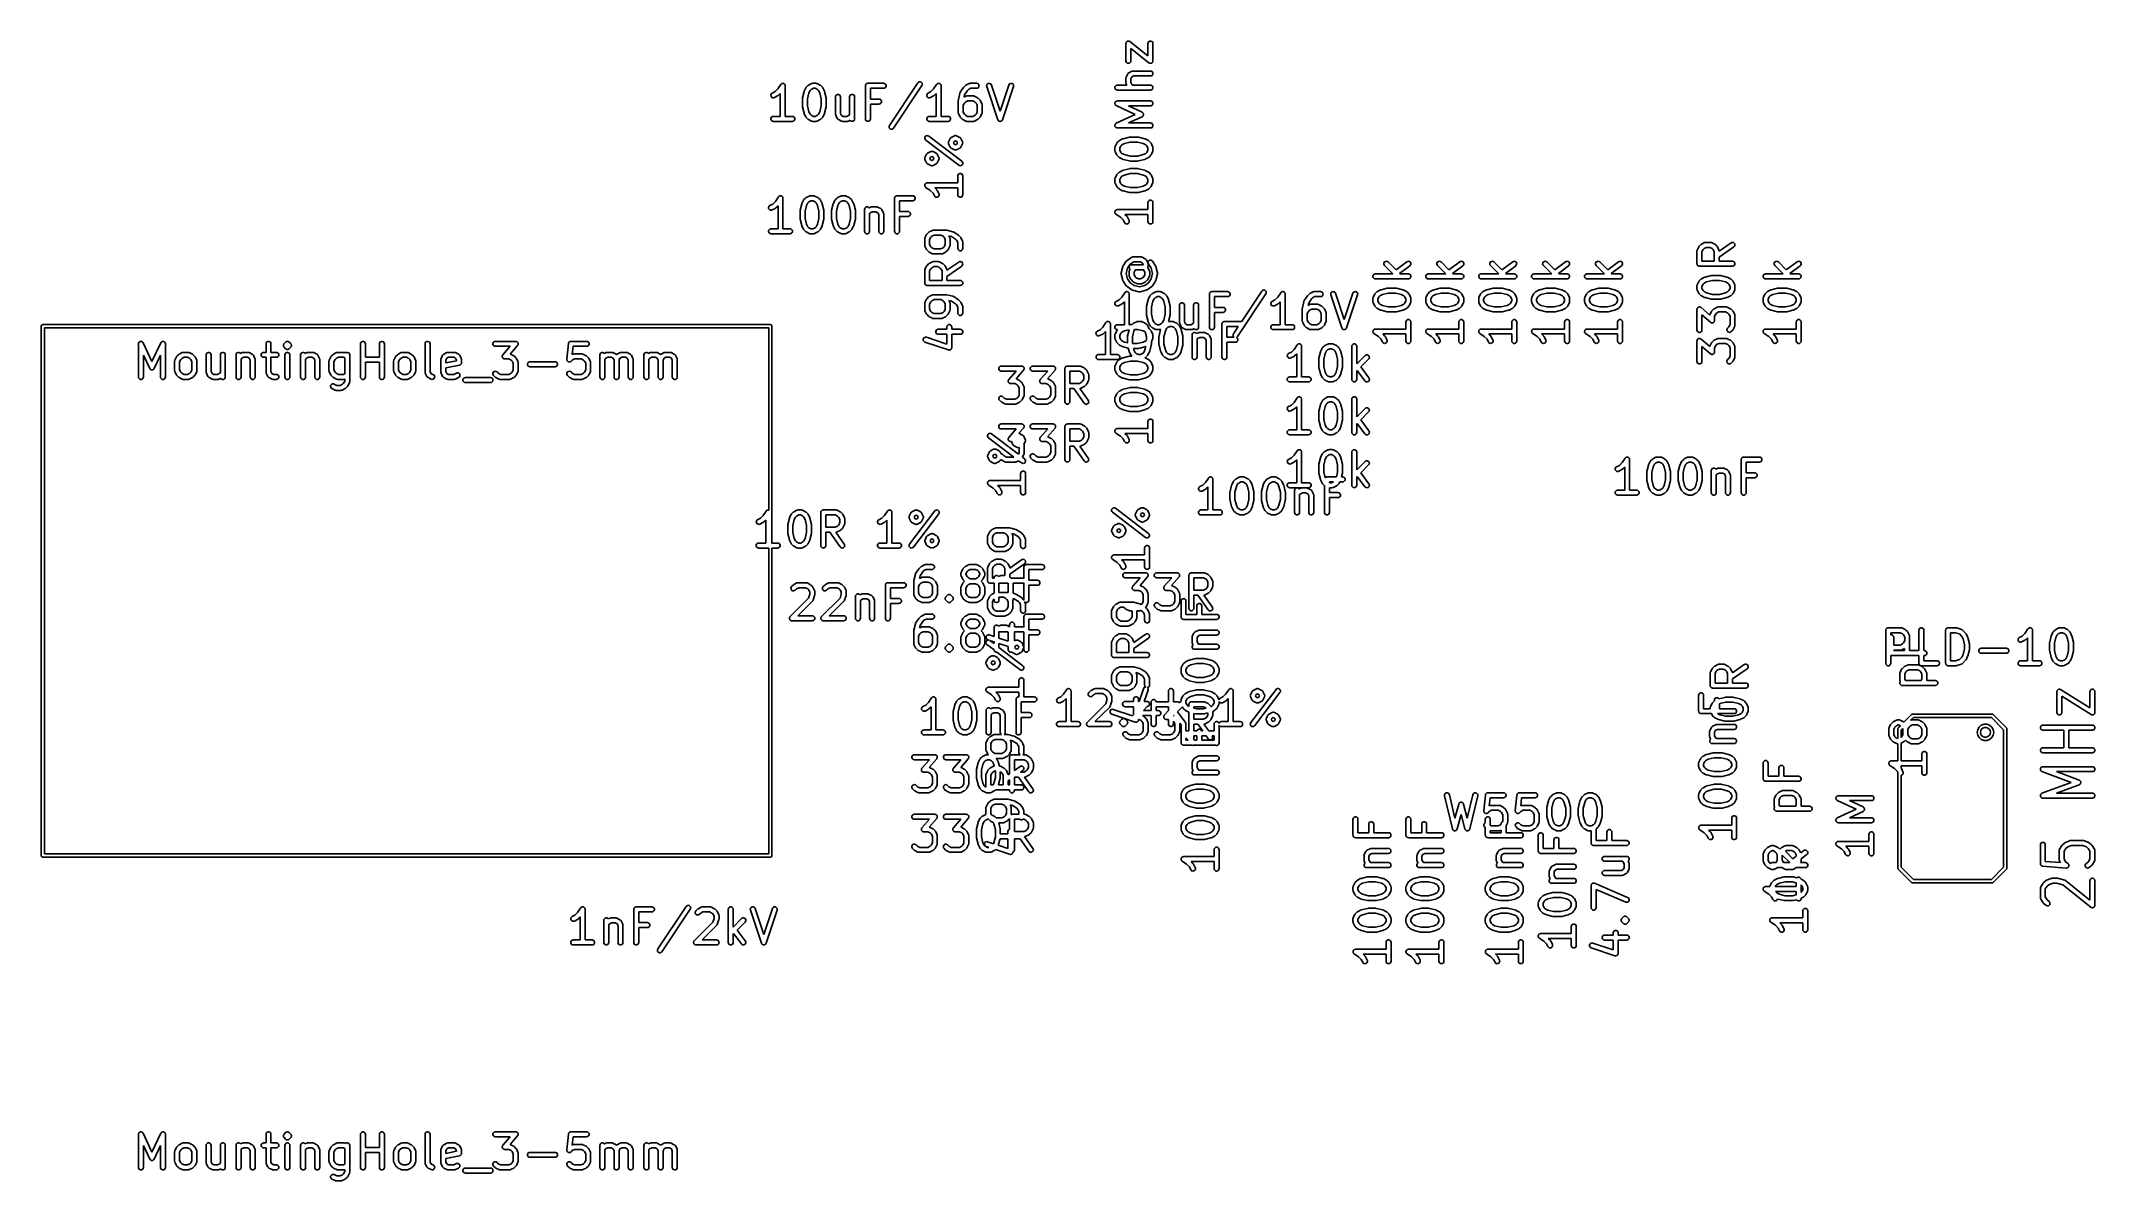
# Model space of a CAD drawing. Extents: x 128.4 to 190.5, y -130.4 to -95.9.
import ezdxf

# ---------------------------------------------------------------- set-up
doc = ezdxf.new("R2010")
doc.units = 0
doc.header["$MEASUREMENT"] = 0
doc.layers.add('BLACK', color=7, linetype='CONTINUOUS')

msp = doc.modelspace()

# ---------------------------------------------------------------- linework, layer by layer
at = {"layer": 'Black'}
for p, q in [((161.211, -95.9655), (161.214, -95.9582)), ((161.212, -95.9709), (161.211, -95.9655)), ((161.211, -95.9762), (161.212, -95.9709)), ((161.211, -96.5), (161.211, -95.9762)), ((161.214, -95.9582), (161.215, -95.9505)), ((161.215, -95.9505), (161.218, -95.9459)), ((161.218, -95.9459), (161.22, -95.9408)), ((161.22, -95.9408), (161.224, -95.9347)), ((161.224, -95.9347), (161.228, -95.928)), ((161.228, -95.928), (161.232, -95.9245)), ((161.232, -95.9245), (161.236, -95.9203)), ((161.236, -95.9203), (161.242, -95.9162)), ((161.242, -95.9162), (161.248, -95.9112)), ((161.248, -95.9112), (161.253, -95.9094)), ((161.253, -95.9094), (161.258, -95.9066)), ((161.258, -95.9066), (161.265, -95.905)), ((161.265, -95.905), (161.273, -95.9023)), ((161.273, -95.9023), (161.278, -95.9023)), ((161.278, -95.9023), (161.283, -95.9012)), ((161.283, -95.9012), (161.291, -95.9023)), ((161.291, -95.9023), (161.299, -95.9023)), ((161.299, -95.9023), (161.304, -95.9042)), ((161.304, -95.9042), (161.309, -95.9049)), ((161.309, -95.9049), (161.316, -95.9086)), ((161.316, -95.9086), (161.323, -95.9112)), ((161.323, -95.9112), (161.327, -95.9147)), ((161.327, -95.9147), (161.332, -95.9172)), ((161.332, -95.9172), (161.877, -96.3457)), ((161.906, -96.559), (161.361, -96.1305)), ((161.361, -96.1305), (161.361, -96.5)), ((161.877, -95.9762), (161.882, -95.9505)), ((161.877, -96.3457), (161.877, -95.9762)), ((161.882, -95.9505), (161.895, -95.928)), ((161.895, -95.928), (161.915, -95.9112)), ((161.915, -95.9112), (161.939, -95.9023)), ((161.939, -95.9023), (161.965, -95.9023)), ((161.965, -95.9023), (161.99, -95.9112)), ((161.99, -95.9112), (162.01, -95.928)), ((162.01, -95.928), (162.023, -95.9505)), ((162.023, -95.9505), (162.027, -95.9762)), ((162.027, -95.9762), (162.027, -96.5)), ((161.215, -96.5257), (161.211, -96.5)), ((161.228, -96.5482), (161.215, -96.5257)), ((161.248, -96.565), (161.228, -96.5482)), ((161.273, -96.5739), (161.248, -96.565)), ((161.299, -96.5739), (161.273, -96.5739)), ((161.279, -96.877), (161.281, -96.8758)), ((161.281, -96.8758), (161.282, -96.8741)), ((161.282, -96.8741), (161.291, -96.868)), ((161.291, -96.868), (161.3, -96.8615)), ((161.323, -96.565), (161.299, -96.5739)), ((161.3, -96.8615), (161.395, -96.8139)), ((161.343, -96.5482), (161.323, -96.565)), ((161.356, -96.5257), (161.343, -96.5482)), ((161.361, -96.5), (161.356, -96.5257)), ((161.395, -96.8139), (161.399, -96.8126)), ((161.399, -96.8126), (161.403, -96.8105)), ((161.403, -96.8105), (161.412, -96.8089)), ((161.412, -96.8089), (161.42, -96.8064)), ((161.42, -96.8064), (161.424, -96.8067)), ((161.424, -96.8067), (161.429, -96.806)), ((161.429, -96.806), (161.952, -96.806)), ((161.911, -96.5615), (161.906, -96.559)), ((161.915, -96.565), (161.911, -96.5615)), ((161.922, -96.5676), (161.915, -96.565)), ((161.929, -96.5713), (161.922, -96.5676)), ((161.934, -96.572), (161.929, -96.5713)), ((161.939, -96.5739), (161.934, -96.572)), ((161.947, -96.5739), (161.939, -96.5739)), ((161.955, -96.575), (161.947, -96.5739)), ((161.952, -96.806), (161.978, -96.8105)), ((161.96, -96.5739), (161.955, -96.575)), ((161.965, -96.5739), (161.96, -96.5739)), ((161.973, -96.5712), (161.965, -96.5739)), ((161.98, -96.5696), (161.973, -96.5712)), ((161.978, -96.8105), (162.001, -96.8235)), ((161.985, -96.5668), (161.98, -96.5696)), ((161.99, -96.565), (161.985, -96.5668)), ((161.996, -96.56), (161.99, -96.565)), ((162.002, -96.5559), (161.996, -96.56)), ((162.001, -96.8235), (162.017, -96.8435)), ((162.006, -96.5517), (162.002, -96.5559)), ((162.01, -96.5482), (162.006, -96.5517)), ((162.014, -96.5415), (162.01, -96.5482)), ((162.019, -96.5354), (162.014, -96.5415)), ((162.017, -96.8435), (162.026, -96.8679)), ((162.02, -96.5303), (162.019, -96.5354)), ((162.023, -96.5257), (162.02, -96.5303)), ((162.024, -96.518), (162.023, -96.5257)), ((162.027, -96.5106), (162.024, -96.518)), ((162.027, -96.5), (162.026, -96.5053)), ((162.026, -96.5053), (162.027, -96.5106)), ((162.026, -96.8679), (162.026, -96.894)), ((150.483, -97.5095), (150.497, -97.4877)), ((150.497, -97.4877), (150.518, -97.4722)), ((150.518, -97.4722), (150.602, -97.43)), ((150.602, -97.43), (150.684, -97.3487)), ((150.684, -97.3487), (150.775, -97.212)), ((150.762, -97.4823), (150.7, -97.5447)), ((150.762, -98.1786), (150.762, -97.4823)), ((150.775, -97.212), (150.778, -97.209)), ((150.778, -97.209), (150.78, -97.2054)), ((150.78, -97.2054), (150.787, -97.1996)), ((150.787, -97.1996), (150.793, -97.1931)), ((150.793, -97.1931), (150.796, -97.1913)), ((150.796, -97.1913), (150.8, -97.1886)), ((150.8, -97.1886), (150.808, -97.1856)), ((150.808, -97.1856), (150.816, -97.1816)), ((150.816, -97.1816), (150.82, -97.1811)), ((150.82, -97.1811), (150.824, -97.1797)), ((150.824, -97.1797), (150.833, -97.1797)), ((150.833, -97.1797), (150.842, -97.1787)), ((150.842, -97.1787), (150.846, -97.1797)), ((150.846, -97.1797), (150.85, -97.1797)), ((150.85, -97.1797), (150.859, -97.1828)), ((150.859, -97.1828), (150.867, -97.1849)), ((150.867, -97.1849), (150.871, -97.1872)), ((150.871, -97.1872), (150.875, -97.1886)), ((150.875, -97.1886), (150.882, -97.1944)), ((150.882, -97.1944), (150.889, -97.1993)), ((150.889, -97.1993), (150.891, -97.2027)), ((150.891, -97.2027), (150.895, -97.2054)), ((150.895, -97.2054), (150.899, -97.2131)), ((150.899, -97.2131), (150.904, -97.2203)), ((150.904, -97.2203), (150.906, -97.2243)), ((150.906, -97.2243), (150.908, -97.2279)), ((150.908, -97.2279), (150.909, -97.2367)), ((150.909, -97.2367), (150.912, -97.2453)), ((150.912, -97.2453), (150.911, -97.2495)), ((150.911, -97.2495), (150.912, -97.2536)), ((150.912, -97.2536), (150.912, -98.1786)), ((151.431, -97.6163), (151.479, -97.4259)), ((151.479, -97.4259), (151.482, -97.4184)), ((151.482, -97.4184), (151.484, -97.4105)), ((151.484, -97.4105), (151.532, -97.3153)), ((151.532, -97.3153), (151.539, -97.3056)), ((151.539, -97.3056), (151.546, -97.2958)), ((151.546, -97.2958), (151.594, -97.2482)), ((151.622, -97.4702), (151.579, -97.6438)), ((151.594, -97.2482), (151.603, -97.2413)), ((151.603, -97.2413), (151.613, -97.2341)), ((151.613, -97.2341), (151.708, -97.1865)), ((151.661, -97.3932), (151.622, -97.4702)), ((151.691, -97.3628), (151.661, -97.3932)), ((151.76, -97.3286), (151.691, -97.3628)), ((151.708, -97.1865), (151.713, -97.1853)), ((151.713, -97.1853), (151.716, -97.1831)), ((151.716, -97.1831), (151.725, -97.1816)), ((151.725, -97.1816), (151.733, -97.1791)), ((151.733, -97.1791), (151.738, -97.1793)), ((151.738, -97.1793), (151.742, -97.1786)), ((151.742, -97.1786), (151.837, -97.1786)), ((151.819, -97.3286), (151.76, -97.3286)), ((151.888, -97.3628), (151.819, -97.3286)), ((151.837, -97.1786), (151.841, -97.1793)), ((151.841, -97.1793), (151.846, -97.1791)), ((151.846, -97.1791), (151.854, -97.1816)), ((151.854, -97.1816), (151.863, -97.1831)), ((151.863, -97.1831), (151.867, -97.1853)), ((151.867, -97.1853), (151.871, -97.1865)), ((151.871, -97.1865), (151.966, -97.2341)), ((151.918, -97.3932), (151.888, -97.3628)), ((151.957, -97.4702), (151.918, -97.3932)), ((152, -97.6438), (151.957, -97.4702)), ((151.966, -97.2341), (151.976, -97.2413)), ((151.976, -97.2413), (151.985, -97.2482)), ((151.985, -97.2482), (152.033, -97.2958)), ((152.033, -97.2958), (152.04, -97.3056)), ((152.04, -97.3056), (152.047, -97.3153)), ((152.047, -97.3153), (152.095, -97.4105)), ((152.095, -97.4105), (152.097, -97.4184)), ((152.097, -97.4184), (152.1, -97.4259)), ((152.1, -97.4259), (152.148, -97.6163)), ((153.334, -97.2536), (153.335, -97.2471)), ((153.334, -98.2536), (153.334, -97.2536)), ((153.335, -97.2406), (153.337, -97.2344)), ((153.335, -97.2471), (153.335, -97.2406)), ((153.337, -97.2344), (153.338, -97.2279)), ((153.338, -97.2279), (153.341, -97.2222)), ((153.341, -97.2222), (153.344, -97.2161)), ((153.344, -97.2161), (153.348, -97.2111)), ((153.348, -97.2111), (153.351, -97.2054)), ((153.351, -97.2054), (153.356, -97.2012)), ((153.356, -97.2012), (153.36, -97.1961)), ((153.36, -97.1961), (153.366, -97.1928)), ((153.366, -97.1928), (153.371, -97.1886)), ((153.371, -97.1886), (153.377, -97.1864)), ((153.377, -97.1864), (153.383, -97.1831)), ((153.383, -97.1831), (153.389, -97.182)), ((153.389, -97.182), (153.396, -97.1797)), ((153.396, -97.1797), (153.402, -97.1797)), ((153.402, -97.1797), (153.409, -97.1786)), ((153.409, -97.1786), (153.885, -97.1786)), ((153.885, -97.3286), (153.484, -97.3286)), ((153.484, -97.3286), (153.484, -97.6548)), ((153.885, -97.1786), (153.91, -97.1831)), ((153.91, -97.3241), (153.885, -97.3286)), ((153.91, -97.1831), (153.933, -97.1961)), ((153.933, -97.311), (153.91, -97.3241)), ((153.933, -97.1961), (153.95, -97.2161)), ((153.95, -97.2911), (153.933, -97.311)), ((153.95, -97.2161), (153.959, -97.2406)), ((153.959, -97.2666), (153.95, -97.2911)), ((153.959, -97.2406), (153.959, -97.2666)), ((154.06, -98.4501), (154.918, -97.1644)), ((155.042, -97.2476), (154.185, -98.5333)), ((154.918, -97.1644), (154.936, -97.1455)), ((154.936, -97.1455), (154.959, -97.134)), ((154.959, -97.134), (154.985, -97.1311)), ((154.985, -97.1311), (155.01, -97.1373)), ((155.01, -97.1373), (155.032, -97.1517)), ((155.032, -97.1517), (155.047, -97.1727)), ((155.053, -97.2237), (155.042, -97.2476)), ((155.047, -97.1727), (155.055, -97.1977)), ((155.055, -97.1977), (155.053, -97.2237)), ((155.197, -97.5095), (155.211, -97.4877)), ((155.211, -97.4877), (155.232, -97.4722)), ((155.232, -97.4722), (155.317, -97.43)), ((155.317, -97.43), (155.398, -97.3487)), ((155.398, -97.3487), (155.489, -97.212)), ((155.476, -97.4823), (155.414, -97.5447)), ((155.476, -98.1786), (155.476, -97.4823)), ((155.489, -97.212), (155.492, -97.209)), ((155.492, -97.209), (155.494, -97.2054)), ((155.494, -97.2054), (155.501, -97.1996)), ((155.501, -97.1996), (155.507, -97.1931)), ((155.507, -97.1931), (155.511, -97.1913)), ((155.511, -97.1913), (155.514, -97.1886)), ((155.514, -97.1886), (155.522, -97.1856)), ((155.522, -97.1856), (155.53, -97.1816)), ((155.53, -97.1816), (155.535, -97.1811)), ((155.535, -97.1811), (155.538, -97.1797)), ((155.538, -97.1797), (155.547, -97.1797)), ((155.547, -97.1797), (155.556, -97.1787)), ((155.556, -97.1787), (155.56, -97.1797)), ((155.56, -97.1797), (155.564, -97.1797)), ((155.564, -97.1797), (155.573, -97.1828)), ((155.573, -97.1828), (155.582, -97.1849)), ((155.582, -97.1849), (155.585, -97.1872)), ((155.585, -97.1872), (155.589, -97.1886)), ((155.589, -97.1886), (155.596, -97.1944)), ((155.596, -97.1944), (155.603, -97.1993)), ((155.603, -97.1993), (155.606, -97.2027)), ((155.606, -97.2027), (155.609, -97.2054)), ((155.609, -97.2054), (155.613, -97.2131)), ((155.613, -97.2131), (155.619, -97.2203)), ((155.619, -97.2203), (155.62, -97.2243)), ((155.62, -97.2243), (155.622, -97.2279)), ((155.622, -97.2279), (155.623, -97.2367)), ((155.623, -97.2367), (155.626, -97.2453)), ((155.626, -97.2453), (155.626, -97.2495)), ((155.626, -97.2495), (155.626, -97.2536)), ((155.626, -97.2536), (155.626, -98.1786)), ((156.145, -97.664), (156.193, -97.4735)), ((156.193, -97.4735), (156.198, -97.4619)), ((156.198, -97.4619), (156.203, -97.4501)), ((156.203, -97.4501), (156.299, -97.3072)), ((156.299, -97.3072), (156.304, -97.3019)), ((156.304, -97.3019), (156.308, -97.2958)), ((156.308, -97.2958), (156.356, -97.2482)), ((156.419, -97.3966), (156.335, -97.5225)), ((156.356, -97.2482), (156.365, -97.2413)), ((156.365, -97.2413), (156.375, -97.2341)), ((156.375, -97.2341), (156.47, -97.1865)), ((156.453, -97.3628), (156.419, -97.3966)), ((156.522, -97.3286), (156.453, -97.3628)), ((156.47, -97.1865), (156.474, -97.1853)), ((156.474, -97.1853), (156.478, -97.1831)), ((156.478, -97.1831), (156.487, -97.1816)), ((156.487, -97.1816), (156.495, -97.1791)), ((156.495, -97.1791), (156.5, -97.1793)), ((156.5, -97.1793), (156.504, -97.1786)), ((156.504, -97.1786), (156.694, -97.1786)), ((156.694, -97.3286), (156.522, -97.3286)), ((156.694, -97.1786), (156.72, -97.1831)), ((156.72, -97.3241), (156.694, -97.3286)), ((156.72, -97.1831), (156.743, -97.1961)), ((156.743, -97.311), (156.72, -97.3241)), ((156.743, -97.1961), (156.759, -97.2161)), ((156.759, -97.2911), (156.743, -97.311)), ((156.759, -97.2161), (156.768, -97.2406)), ((156.768, -97.2666), (156.759, -97.2911)), ((156.768, -97.2406), (156.768, -97.2666)), ((157, -97.2515), (157.005, -97.226)), ((157.004, -97.2773), (157, -97.2515)), ((157.337, -98.2773), (157.004, -97.2773)), ((157.005, -97.226), (157.019, -97.2038)), ((157.019, -97.2038), (157.04, -97.1876)), ((157.04, -97.1876), (157.064, -97.1794)), ((157.064, -97.1794), (157.09, -97.1801)), ((157.09, -97.1801), (157.115, -97.1897)), ((157.115, -97.1897), (157.134, -97.207)), ((157.134, -97.207), (157.146, -97.2299)), ((157.146, -97.2299), (157.409, -98.0164)), ((157.409, -98.0164), (157.671, -97.2299)), ((157.813, -97.2773), (157.48, -98.2773)), ((157.671, -97.2299), (157.683, -97.207)), ((157.683, -97.207), (157.703, -97.1897)), ((157.703, -97.1897), (157.727, -97.1801)), ((157.727, -97.1801), (157.753, -97.1794)), ((157.753, -97.1794), (157.778, -97.1876)), ((157.778, -97.1876), (157.798, -97.2038)), ((157.798, -97.2038), (157.812, -97.226)), ((157.812, -97.226), (157.817, -97.2515)), ((157.817, -97.2515), (157.813, -97.2773)), ((160.879, -97.2965), (160.887, -97.272)), ((160.879, -97.3225), (160.879, -97.2965)), ((160.887, -97.347), (160.879, -97.3225)), ((160.887, -97.272), (160.904, -97.2521)), ((160.904, -97.367), (160.887, -97.347)), ((160.904, -97.2521), (160.927, -97.239)), ((160.927, -97.38), (160.904, -97.367)), ((160.927, -97.239), (160.952, -97.2345)), ((160.952, -97.3845), (160.927, -97.38)), ((160.952, -97.2345), (161.236, -97.2345)), ((161.952, -97.3845), (160.952, -97.3845)), ((161.211, -97.0152), (161.214, -97.0068)), ((161.211, -97.0195), (161.211, -97.0152)), ((161.211, -97.0238), (161.211, -97.0195)), ((161.211, -97.1667), (161.211, -97.0238)), ((161.211, -97.1709), (161.211, -97.1667)), ((161.211, -97.1752), (161.211, -97.1709)), ((161.214, -97.1837), (161.211, -97.1752)), ((161.214, -97.0068), (161.215, -96.9982)), ((161.215, -97.1923), (161.214, -97.1837)), ((161.215, -96.9982), (161.217, -96.9944)), ((161.217, -97.1961), (161.215, -97.1923)), ((161.217, -96.9944), (161.219, -96.9903)), ((161.219, -97.2002), (161.217, -97.1961)), ((161.219, -96.9903), (161.266, -96.895)), ((161.236, -97.2345), (161.219, -97.2002)), ((161.266, -96.895), (161.273, -96.8862)), ((161.273, -96.8862), (161.279, -96.877)), ((161.389, -96.9845), (161.361, -97.0415)), ((161.361, -97.0415), (161.361, -97.149)), ((161.361, -97.149), (161.395, -97.2175)), ((161.446, -96.956), (161.389, -96.9845)), ((161.395, -97.2175), (161.412, -97.2345)), ((161.412, -97.2345), (161.952, -97.2345)), ((161.952, -96.956), (161.446, -96.956)), ((161.978, -96.9514), (161.952, -96.956)), ((161.952, -97.2345), (161.978, -97.239)), ((161.978, -97.38), (161.952, -97.3845)), ((162.001, -96.9384), (161.978, -96.9514)), ((161.978, -97.239), (162.001, -97.2521)), ((162.001, -97.367), (161.978, -97.38)), ((162.017, -96.9185), (162.001, -96.9384)), ((162.001, -97.2521), (162.017, -97.272)), ((162.017, -97.347), (162.001, -97.367)), ((162.026, -96.894), (162.017, -96.9185)), ((162.017, -97.272), (162.026, -97.2965)), ((162.026, -97.3225), (162.017, -97.347)), ((162.026, -97.2965), (162.026, -97.3225)), ((150.477, -97.5348), (150.483, -97.5095)), ((150.48, -97.5607), (150.477, -97.5348)), ((150.491, -97.584), (150.48, -97.5607)), ((150.51, -97.6019), (150.491, -97.584)), ((150.534, -97.6122), (150.51, -97.6019)), ((150.56, -97.6138), (150.534, -97.6122)), ((150.585, -97.6064), (150.56, -97.6138)), ((150.68, -97.5588), (150.585, -97.6064)), ((150.69, -97.5516), (150.68, -97.5588)), ((150.7, -97.5447), (150.69, -97.5516)), ((151.429, -97.6345), (151.43, -97.6255)), ((151.429, -97.8726), (151.429, -97.6345)), ((151.43, -97.8817), (151.429, -97.8726)), ((151.43, -97.6255), (151.431, -97.6163)), ((151.431, -97.8908), (151.43, -97.8817)), ((151.479, -98.0813), (151.431, -97.8908)), ((151.482, -98.0888), (151.479, -98.0813)), ((151.484, -98.0966), (151.482, -98.0888)), ((151.532, -98.1919), (151.484, -98.0966)), ((151.579, -97.6438), (151.579, -97.8634)), ((151.579, -97.8634), (151.622, -98.0369)), ((151.622, -98.0369), (151.661, -98.1139)), ((151.661, -98.1139), (151.691, -98.1443)), ((151.888, -98.1443), (151.918, -98.1139)), ((151.918, -98.1139), (151.957, -98.0369)), ((151.957, -98.0369), (152, -97.8634)), ((152, -97.8634), (152, -97.6438)), ((152.095, -98.0966), (152.047, -98.1919)), ((152.097, -98.0888), (152.095, -98.0966)), ((152.1, -98.0813), (152.097, -98.0888)), ((152.148, -97.8908), (152.1, -98.0813)), ((152.148, -97.6163), (152.149, -97.6255)), ((152.149, -97.8817), (152.148, -97.8908)), ((152.149, -97.6255), (152.15, -97.6345)), ((152.15, -97.8726), (152.149, -97.8817)), ((152.15, -97.6345), (152.15, -97.8726)), ((152.429, -97.5869), (152.433, -97.5613)), ((152.429, -98.1107), (152.429, -97.5869)), ((152.43, -98.115), (152.429, -98.1107)), ((152.429, -98.1193), (152.43, -98.115)), ((152.433, -97.5613), (152.446, -97.5387)), ((152.446, -97.5387), (152.466, -97.522)), ((152.466, -97.522), (152.491, -97.5131)), ((152.491, -97.5131), (152.517, -97.5131)), ((152.517, -97.5131), (152.541, -97.522)), ((152.541, -97.522), (152.561, -97.5387)), ((152.561, -97.5387), (152.574, -97.5613)), ((152.574, -97.5613), (152.579, -97.5869)), ((152.579, -97.5869), (152.579, -98.093)), ((152.579, -98.093), (152.607, -98.1501)), ((152.857, -97.5869), (152.862, -97.5613)), ((152.857, -98.1273), (152.857, -97.5869)), ((152.862, -97.5613), (152.875, -97.5387)), ((152.875, -97.5387), (152.895, -97.522)), ((152.895, -97.522), (152.919, -97.5131)), ((152.919, -97.5131), (152.945, -97.5131)), ((152.945, -97.5131), (152.97, -97.522)), ((152.97, -97.522), (152.99, -97.5387)), ((152.99, -97.5387), (153.003, -97.5613)), ((153.003, -97.5613), (153.007, -97.5869)), ((153.007, -97.5869), (153.007, -98.2536)), ((153.484, -97.6548), (153.742, -97.6548)), ((153.742, -97.8048), (153.484, -97.8048)), ((153.484, -97.8048), (153.484, -98.2536)), ((153.742, -97.6548), (153.768, -97.6593)), ((153.768, -97.8002), (153.742, -97.8048)), ((153.768, -97.6593), (153.79, -97.6723)), ((153.79, -97.7872), (153.768, -97.8002)), ((153.79, -97.6723), (153.807, -97.6923)), ((153.807, -97.7673), (153.79, -97.7872)), ((153.807, -97.6923), (153.816, -97.7167)), ((153.816, -97.7428), (153.807, -97.7673)), ((153.816, -97.7167), (153.816, -97.7428)), ((155.191, -97.5348), (155.197, -97.5095)), ((155.194, -97.5607), (155.191, -97.5348)), ((155.205, -97.584), (155.194, -97.5607)), ((155.224, -97.6019), (155.205, -97.584)), ((155.248, -97.6122), (155.224, -97.6019)), ((155.274, -97.6138), (155.248, -97.6122)), ((155.299, -97.6064), (155.274, -97.6138)), ((155.395, -97.5588), (155.299, -97.6064)), ((155.404, -97.5516), (155.395, -97.5588)), ((155.414, -97.5447), (155.404, -97.5516)), ((156.143, -97.6822), (156.145, -97.6731)), ((156.143, -98.0631), (156.143, -97.6822)), ((156.144, -98.0674), (156.143, -98.0631)), ((156.144, -98.0717), (156.144, -98.0674)), ((156.146, -98.0801), (156.144, -98.0717)), ((156.145, -97.6731), (156.145, -97.664)), ((156.148, -98.0888), (156.146, -98.0801)), ((156.15, -98.0925), (156.148, -98.0888)), ((156.151, -98.0966), (156.15, -98.0925)), ((156.199, -98.1919), (156.151, -98.0966)), ((156.327, -97.7742), (156.293, -97.8427)), ((156.293, -97.8427), (156.293, -98.0454)), ((156.293, -98.0454), (156.327, -98.1139)), ((156.335, -97.5225), (156.317, -97.5966)), ((156.317, -97.5966), (156.375, -97.5675)), ((156.358, -97.7438), (156.327, -97.7742)), ((156.327, -98.1139), (156.358, -98.1443)), ((156.426, -97.7095), (156.358, -97.7438)), ((156.375, -97.5675), (156.379, -97.5662)), ((156.379, -97.5662), (156.383, -97.5641)), ((156.383, -97.5641), (156.392, -97.5625)), ((156.392, -97.5625), (156.4, -97.56)), ((156.4, -97.56), (156.404, -97.5603)), ((156.404, -97.5603), (156.409, -97.5595)), ((156.409, -97.5595), (156.599, -97.5595)), ((156.581, -97.7095), (156.426, -97.7095)), ((156.65, -97.7438), (156.581, -97.7095)), ((156.599, -97.5595), (156.603, -97.5603)), ((156.603, -97.5603), (156.608, -97.56)), ((156.608, -97.56), (156.616, -97.5625)), ((156.616, -97.5625), (156.625, -97.5641)), ((156.625, -97.5641), (156.628, -97.5662)), ((156.628, -97.5662), (156.633, -97.5675)), ((156.633, -97.5675), (156.728, -97.6151)), ((156.68, -97.7742), (156.65, -97.7438)), ((156.65, -98.1443), (156.68, -98.1139)), ((156.715, -97.8427), (156.68, -97.7742)), ((156.68, -98.1139), (156.715, -98.0454)), ((156.715, -98.0454), (156.715, -97.8427)), ((156.728, -97.6151), (156.737, -97.6222)), ((156.737, -97.6222), (156.747, -97.6291)), ((156.747, -97.6291), (156.795, -97.6767)), ((156.795, -97.6767), (156.802, -97.6866)), ((156.802, -97.6866), (156.809, -97.6962)), ((156.809, -97.6962), (156.857, -97.7915)), ((156.857, -98.0966), (156.809, -98.1919)), ((156.857, -97.7915), (156.858, -97.7956)), ((156.858, -98.0925), (156.857, -98.0966)), ((156.858, -97.7956), (156.86, -97.7994)), ((156.86, -98.0888), (156.858, -98.0925)), ((156.86, -97.7994), (156.862, -97.808)), ((156.862, -98.0801), (156.86, -98.0888)), ((156.862, -97.808), (156.864, -97.8164)), ((156.864, -98.0717), (156.862, -98.0801)), ((156.864, -97.8164), (156.864, -97.8207)), ((156.864, -97.8207), (156.865, -97.825)), ((156.865, -98.0631), (156.864, -98.0674)), ((156.864, -98.0674), (156.864, -98.0717)), ((156.865, -97.825), (156.865, -98.0631)), ((160.878, -97.7922), (160.879, -97.7825)), ((160.879, -97.7954), (160.878, -97.7922)), ((160.879, -97.7727), (160.88, -97.7696)), ((160.879, -97.7825), (160.879, -97.7727)), ((160.879, -97.7987), (160.879, -97.7954)), ((160.882, -97.8079), (160.879, -97.7987)), ((160.88, -97.7663), (160.884, -97.7574)), ((160.88, -97.7696), (160.88, -97.7663)), ((160.884, -97.8174), (160.882, -97.8079)), ((160.884, -97.7574), (160.887, -97.7482)), ((160.886, -97.8201), (160.884, -97.8174)), ((160.887, -97.8232), (160.886, -97.8201)), ((160.887, -97.7482), (160.89, -97.7457)), ((160.894, -97.8307), (160.887, -97.8232)), ((160.89, -97.7457), (160.891, -97.7427)), ((160.891, -97.7427), (160.898, -97.7358)), ((160.899, -97.8387), (160.894, -97.8307)), ((160.898, -97.7358), (160.904, -97.7283)), ((160.902, -97.8406), (160.899, -97.8387)), ((160.904, -97.8432), (160.902, -97.8406)), ((160.904, -97.7283), (160.907, -97.7266)), ((160.913, -97.8481), (160.904, -97.8432)), ((160.907, -97.7266), (160.909, -97.7243)), ((160.909, -97.7243), (160.918, -97.7201)), ((160.921, -97.8537), (160.913, -97.8481)), ((160.918, -97.7201), (160.927, -97.7152)), ((161.489, -98.119), (160.921, -97.8537)), ((160.927, -97.7152), (160.93, -97.7147)), ((160.93, -97.7147), (160.933, -97.7133)), ((160.933, -97.7133), (160.943, -97.7124)), ((160.943, -97.7124), (160.952, -97.7107)), ((160.952, -97.7107), (161.952, -97.7107)), ((161.952, -97.8607), (161.29, -97.8607)), ((161.29, -97.8607), (161.698, -98.0511)), ((161.698, -98.0511), (161.704, -98.0548)), ((161.704, -98.0548), (161.71, -98.0576)), ((161.71, -98.0576), (161.714, -98.0623)), ((161.714, -98.0623), (161.72, -98.066)), ((161.72, -98.066), (161.723, -98.0714)), ((161.723, -98.0714), (161.728, -98.076)), ((161.728, -98.076), (161.731, -98.082)), ((161.731, -98.082), (161.735, -98.0874)), ((161.735, -98.0874), (161.736, -98.0937)), ((161.736, -98.0937), (161.739, -98.0996)), ((161.739, -98.0996), (161.74, -98.1062)), ((161.74, -98.1062), (161.741, -98.1125)), ((161.741, -98.1125), (161.741, -98.119)), ((161.952, -97.7107), (161.978, -97.7152)), ((161.978, -97.8562), (161.952, -97.8607)), ((161.978, -97.7152), (162.001, -97.7283)), ((162.001, -97.8432), (161.978, -97.8562)), ((162.001, -97.7283), (162.017, -97.7482)), ((162.017, -97.8232), (162.001, -97.8432)), ((162.017, -97.7482), (162.026, -97.7727)), ((162.026, -97.7987), (162.017, -97.8232)), ((162.026, -97.7727), (162.026, -97.7987)), ((150.478, -98.2406), (150.486, -98.2161)), ((150.478, -98.2666), (150.478, -98.2406)), ((150.486, -98.2911), (150.478, -98.2666)), ((150.486, -98.2161), (150.503, -98.1961)), ((150.503, -98.311), (150.486, -98.2911)), ((150.503, -98.1961), (150.526, -98.1831)), ((150.526, -98.3241), (150.503, -98.311)), ((150.526, -98.1831), (150.551, -98.1786)), ((150.551, -98.3286), (150.526, -98.3241)), ((150.551, -98.1786), (150.762, -98.1786)), ((151.123, -98.3286), (150.551, -98.3286)), ((150.912, -98.1786), (151.123, -98.1786)), ((151.123, -98.1786), (151.149, -98.1831)), ((151.149, -98.3241), (151.123, -98.3286)), ((151.149, -98.1831), (151.171, -98.1961)), ((151.171, -98.311), (151.149, -98.3241)), ((151.171, -98.1961), (151.188, -98.2161)), ((151.188, -98.2911), (151.171, -98.311)), ((151.188, -98.2161), (151.197, -98.2406)), ((151.197, -98.2666), (151.188, -98.2911)), ((151.197, -98.2406), (151.197, -98.2666)), ((151.539, -98.2015), (151.532, -98.1919)), ((151.546, -98.2114), (151.539, -98.2015)), ((151.594, -98.259), (151.546, -98.2114)), ((151.603, -98.2659), (151.594, -98.259)), ((151.613, -98.273), (151.603, -98.2659)), ((151.708, -98.3207), (151.613, -98.273)), ((151.691, -98.1443), (151.76, -98.1786)), ((151.713, -98.3219), (151.708, -98.3207)), ((151.716, -98.3241), (151.713, -98.3219)), ((151.725, -98.3256), (151.716, -98.3241)), ((151.733, -98.3281), (151.725, -98.3256)), ((151.738, -98.3278), (151.733, -98.3281)), ((151.742, -98.3286), (151.738, -98.3278)), ((151.837, -98.3286), (151.742, -98.3286)), ((151.76, -98.1786), (151.819, -98.1786)), ((151.819, -98.1786), (151.888, -98.1443)), ((151.841, -98.3278), (151.837, -98.3286)), ((151.846, -98.3281), (151.841, -98.3278)), ((151.854, -98.3256), (151.846, -98.3281)), ((151.863, -98.3241), (151.854, -98.3256)), ((151.867, -98.3219), (151.863, -98.3241)), ((151.871, -98.3207), (151.867, -98.3219)), ((151.966, -98.273), (151.871, -98.3207)), ((151.976, -98.2659), (151.966, -98.273)), ((151.985, -98.259), (151.976, -98.2659)), ((152.033, -98.2114), (151.985, -98.259)), ((152.04, -98.2015), (152.033, -98.2114)), ((152.047, -98.1919), (152.04, -98.2015)), ((152.432, -98.1277), (152.429, -98.1193)), ((152.433, -98.1364), (152.432, -98.1277)), ((152.436, -98.1401), (152.433, -98.1364)), ((152.437, -98.1443), (152.436, -98.1401)), ((152.484, -98.2395), (152.437, -98.1443)), ((152.491, -98.2483), (152.484, -98.2395)), ((152.497, -98.2575), (152.491, -98.2483)), ((152.499, -98.2588), (152.497, -98.2575)), ((152.5, -98.2604), (152.499, -98.2588)), ((152.509, -98.2665), (152.5, -98.2604)), ((152.518, -98.273), (152.509, -98.2665)), ((152.613, -98.3207), (152.518, -98.273)), ((152.607, -98.1501), (152.664, -98.1786)), ((152.617, -98.3219), (152.613, -98.3207)), ((152.621, -98.3241), (152.617, -98.3219)), ((152.63, -98.3256), (152.621, -98.3241)), ((152.638, -98.3281), (152.63, -98.3256)), ((152.642, -98.3278), (152.638, -98.3281)), ((152.647, -98.3286), (152.642, -98.3278)), ((152.79, -98.3286), (152.647, -98.3286)), ((152.664, -98.1786), (152.772, -98.1786)), ((152.772, -98.1786), (152.84, -98.1443)), ((152.794, -98.3278), (152.79, -98.3286)), ((152.798, -98.3281), (152.794, -98.3278)), ((152.807, -98.3256), (152.798, -98.3281)), ((152.815, -98.3241), (152.807, -98.3256)), ((152.819, -98.3219), (152.815, -98.3241)), ((152.823, -98.3207), (152.819, -98.3219)), ((152.872, -98.2963), (152.823, -98.3207)), ((152.84, -98.1443), (152.857, -98.1273)), ((152.875, -98.3018), (152.872, -98.2963)), ((152.895, -98.3185), (152.875, -98.3018)), ((152.919, -98.3274), (152.895, -98.3185)), ((152.945, -98.3274), (152.919, -98.3274)), ((152.97, -98.3185), (152.945, -98.3274)), ((152.99, -98.3018), (152.97, -98.3185)), ((153.003, -98.2792), (152.99, -98.3018)), ((153.007, -98.2536), (153.003, -98.2792)), ((153.338, -98.2792), (153.334, -98.2536)), ((153.351, -98.3018), (153.338, -98.2792)), ((153.371, -98.3185), (153.351, -98.3018)), ((153.396, -98.3274), (153.371, -98.3185)), ((153.422, -98.3274), (153.396, -98.3274)), ((153.446, -98.3185), (153.422, -98.3274)), ((153.466, -98.3018), (153.446, -98.3185)), ((153.479, -98.2792), (153.466, -98.3018)), ((153.484, -98.2536), (153.479, -98.2792)), ((154.048, -98.4999), (154.05, -98.4739)), ((154.056, -98.5249), (154.048, -98.4999)), ((154.05, -98.4739), (154.06, -98.4501)), ((154.071, -98.5459), (154.056, -98.5249)), ((154.093, -98.5604), (154.071, -98.5459)), ((154.118, -98.5665), (154.093, -98.5604)), ((154.144, -98.5637), (154.118, -98.5665)), ((154.167, -98.5521), (154.144, -98.5637)), ((154.185, -98.5333), (154.167, -98.5521)), ((155.192, -98.2406), (155.201, -98.2161)), ((155.192, -98.2666), (155.192, -98.2406)), ((155.201, -98.2911), (155.192, -98.2666)), ((155.201, -98.2161), (155.218, -98.1961)), ((155.218, -98.311), (155.201, -98.2911)), ((155.218, -98.1961), (155.24, -98.1831)), ((155.24, -98.3241), (155.218, -98.311)), ((155.24, -98.1831), (155.266, -98.1786)), ((155.266, -98.3286), (155.24, -98.3241)), ((155.266, -98.1786), (155.476, -98.1786)), ((155.837, -98.3286), (155.266, -98.3286)), ((155.626, -98.1786), (155.837, -98.1786)), ((155.837, -98.1786), (155.863, -98.1831)), ((155.863, -98.3241), (155.837, -98.3286)), ((155.863, -98.1831), (155.885, -98.1961)), ((155.885, -98.311), (155.863, -98.3241)), ((155.885, -98.1961), (155.902, -98.2161)), ((155.902, -98.2911), (155.885, -98.311)), ((155.902, -98.2161), (155.911, -98.2406)), ((155.911, -98.2666), (155.902, -98.2911)), ((155.911, -98.2406), (155.911, -98.2666)), ((156.206, -98.2015), (156.199, -98.1919)), ((156.213, -98.2114), (156.206, -98.2015)), ((156.26, -98.259), (156.213, -98.2114)), ((156.27, -98.2659), (156.26, -98.259)), ((156.28, -98.273), (156.27, -98.2659)), ((156.375, -98.3207), (156.28, -98.273)), ((156.358, -98.1443), (156.426, -98.1786)), ((156.379, -98.3219), (156.375, -98.3207)), ((156.383, -98.3241), (156.379, -98.3219)), ((156.392, -98.3256), (156.383, -98.3241)), ((156.4, -98.3281), (156.392, -98.3256)), ((156.404, -98.3278), (156.4, -98.3281)), ((156.409, -98.3286), (156.404, -98.3278)), ((156.599, -98.3286), (156.409, -98.3286)), ((156.426, -98.1786), (156.581, -98.1786)), ((156.581, -98.1786), (156.65, -98.1443)), ((156.603, -98.3278), (156.599, -98.3286)), ((156.608, -98.3281), (156.603, -98.3278)), ((156.616, -98.3256), (156.608, -98.3281)), ((156.625, -98.3241), (156.616, -98.3256)), ((156.628, -98.3219), (156.625, -98.3241)), ((156.633, -98.3207), (156.628, -98.3219)), ((156.728, -98.273), (156.633, -98.3207)), ((156.737, -98.2659), (156.728, -98.273)), ((156.747, -98.259), (156.737, -98.2659)), ((156.795, -98.2114), (156.747, -98.259)), ((156.802, -98.2015), (156.795, -98.2114)), ((156.809, -98.1919), (156.802, -98.2015)), ((157.338, -98.2791), (157.337, -98.2773)), ((157.339, -98.2811), (157.338, -98.2791)), ((157.345, -98.2905), (157.339, -98.2811)), ((157.35, -98.3002), (157.345, -98.2905)), ((157.351, -98.3016), (157.35, -98.3002)), ((157.352, -98.3033), (157.351, -98.3016)), ((157.361, -98.3102), (157.352, -98.3033)), ((157.369, -98.3175), (157.361, -98.3102)), ((157.371, -98.3182), (157.369, -98.3175)), ((157.373, -98.3195), (157.371, -98.3182)), ((157.383, -98.323), (157.373, -98.3195)), ((157.394, -98.3271), (157.383, -98.323)), ((157.396, -98.3271), (157.394, -98.3271)), ((157.398, -98.3278), (157.396, -98.3271)), ((157.409, -98.3275), (157.398, -98.3278)), ((157.42, -98.3278), (157.409, -98.3275)), ((157.422, -98.3271), (157.42, -98.3278)), ((157.424, -98.3271), (157.422, -98.3271)), ((157.434, -98.323), (157.424, -98.3271)), ((157.444, -98.3195), (157.434, -98.323)), ((157.446, -98.3182), (157.444, -98.3195)), ((157.448, -98.3175), (157.446, -98.3182)), ((157.456, -98.3102), (157.448, -98.3175)), ((157.465, -98.3033), (157.456, -98.3102)), ((157.466, -98.3016), (157.465, -98.3033)), ((157.467, -98.3002), (157.466, -98.3016)), ((157.473, -98.2905), (157.467, -98.3002)), ((157.478, -98.2811), (157.473, -98.2905)), ((157.479, -98.2791), (157.478, -98.2811)), ((157.48, -98.2773), (157.479, -98.2791)), ((160.878, -98.4459), (160.879, -98.4427)), ((160.879, -98.4556), (160.878, -98.4459)), ((160.879, -98.4394), (160.882, -98.4302)), ((160.879, -98.4427), (160.879, -98.4394)), ((160.879, -98.4654), (160.879, -98.4556)), ((160.88, -98.4685), (160.879, -98.4654)), ((160.88, -98.4718), (160.88, -98.4685)), ((160.884, -98.4807), (160.88, -98.4718)), ((160.882, -98.4302), (160.884, -98.4207)), ((160.884, -98.4207), (160.886, -98.418)), ((160.887, -98.4899), (160.884, -98.4807)), ((160.886, -98.418), (160.887, -98.4149)), ((160.887, -98.4149), (160.894, -98.4074)), ((160.89, -98.4924), (160.887, -98.4899)), ((160.891, -98.4954), (160.89, -98.4924)), ((160.898, -98.5023), (160.891, -98.4954)), ((160.894, -98.4074), (160.899, -98.3994)), ((160.904, -98.5098), (160.898, -98.5023)), ((160.899, -98.3994), (160.902, -98.3975)), ((160.902, -98.3975), (160.904, -98.3949)), ((160.904, -98.3949), (160.913, -98.39)), ((160.907, -98.5115), (160.904, -98.5098)), ((160.909, -98.5138), (160.907, -98.5115)), ((160.918, -98.518), (160.909, -98.5138)), ((160.913, -98.39), (160.921, -98.3844)), ((160.927, -98.5229), (160.918, -98.518)), ((160.921, -98.3844), (161.489, -98.119)), ((160.93, -98.5234), (160.927, -98.5229)), ((160.933, -98.5248), (160.93, -98.5234)), ((160.943, -98.5257), (160.933, -98.5248)), ((160.952, -98.5274), (160.943, -98.5257)), ((161.952, -98.5274), (160.952, -98.5274)), ((161.698, -98.187), (161.29, -98.3774)), ((161.29, -98.3774), (161.952, -98.3774)), ((161.704, -98.1833), (161.698, -98.187)), ((161.71, -98.1805), (161.704, -98.1833)), ((161.714, -98.1758), (161.71, -98.1805)), ((161.72, -98.1721), (161.714, -98.1758)), ((161.723, -98.1667), (161.72, -98.1721)), ((161.728, -98.1621), (161.723, -98.1667)), ((161.731, -98.1561), (161.728, -98.1621)), ((161.735, -98.1507), (161.731, -98.1561)), ((161.736, -98.1444), (161.735, -98.1507)), ((161.739, -98.1385), (161.736, -98.1444)), ((161.74, -98.1319), (161.739, -98.1385)), ((161.741, -98.1256), (161.74, -98.1319)), ((161.741, -98.119), (161.741, -98.1256)), ((161.952, -98.3774), (161.978, -98.3819)), ((161.978, -98.5229), (161.952, -98.5274)), ((161.978, -98.3819), (162.001, -98.3949)), ((162.001, -98.5098), (161.978, -98.5229)), ((162.001, -98.3949), (162.017, -98.4149)), ((162.017, -98.4899), (162.001, -98.5098)), ((162.017, -98.4149), (162.026, -98.4394)), ((162.026, -98.4654), (162.017, -98.4899)), ((162.026, -98.4394), (162.026, -98.4654)), ((155.128, -98.8238), (155.136, -98.7989)), ((155.129, -98.8498), (155.128, -98.8238)), ((155.139, -98.8738), (155.129, -98.8498)), ((155.135, -99.4188), (155.183, -99.3236)), ((155.136, -98.7989), (155.152, -98.7782)), ((155.157, -98.893), (155.139, -98.8738)), ((155.152, -98.7782), (155.173, -98.7641)), ((156.157, -99.6549), (155.157, -98.893)), ((155.173, -98.7641), (155.199, -98.7584)), ((155.183, -99.3236), (155.189, -99.3148)), ((155.189, -99.3148), (155.196, -99.3056)), ((155.196, -99.3056), (155.197, -99.3043)), ((155.197, -99.3043), (155.198, -99.3027)), ((155.198, -99.3027), (155.208, -99.2966)), ((155.199, -98.7584), (155.225, -98.7617)), ((155.208, -99.2966), (155.216, -99.2901)), ((155.216, -99.2901), (155.312, -99.2424)), ((155.225, -98.7617), (155.248, -98.7737)), ((155.248, -98.7737), (156.248, -99.5356)), ((155.312, -99.2424), (155.32, -99.24)), ((155.32, -99.24), (155.328, -99.2366)), ((155.328, -99.2366), (155.332, -99.2363)), ((155.332, -99.2363), (155.337, -99.235)), ((155.337, -99.235), (155.345, -99.2355)), ((155.345, -99.2355), (155.354, -99.235)), ((155.354, -99.235), (155.358, -99.2363)), ((155.358, -99.2363), (155.363, -99.2366)), ((155.363, -99.2366), (155.371, -99.24)), ((155.371, -99.24), (155.379, -99.2424)), ((155.379, -99.2424), (155.474, -99.2901)), ((155.474, -99.2901), (155.483, -99.2966)), ((155.483, -99.2966), (155.492, -99.3027)), ((155.492, -99.3027), (155.493, -99.3043)), ((155.493, -99.3043), (155.495, -99.3056)), ((155.495, -99.3056), (155.501, -99.3148)), ((155.501, -99.3148), (155.508, -99.3236)), ((155.508, -99.3236), (155.555, -99.4188)), ((155.842, -98.9676), (155.843, -98.9633)), ((155.843, -98.9762), (155.842, -98.9676)), ((155.842, -98.9848), (155.843, -98.9762)), ((155.843, -98.9891), (155.842, -98.9848)), ((155.843, -98.9633), (155.844, -98.9588)), ((155.844, -98.9936), (155.843, -98.9891)), ((155.844, -98.9588), (155.847, -98.9509)), ((155.847, -99.0015), (155.844, -98.9936)), ((155.847, -98.9509), (155.85, -98.9426)), ((155.85, -99.0097), (155.847, -99.0015)), ((155.85, -98.9426), (155.897, -98.8474)), ((155.897, -99.105), (155.85, -99.0097)), ((155.897, -98.8474), (155.904, -98.8386)), ((155.904, -99.1138), (155.897, -99.105)), ((155.904, -98.8386), (155.91, -98.8294)), ((155.91, -99.123), (155.904, -99.1138)), ((155.91, -98.8294), (155.911, -98.8282)), ((155.911, -99.1242), (155.91, -99.123)), ((155.911, -98.8282), (155.913, -98.8265)), ((155.913, -99.1259), (155.911, -99.1242)), ((155.913, -98.8265), (155.922, -98.8204)), ((155.922, -99.132), (155.913, -99.1259)), ((155.922, -98.8204), (155.931, -98.8139)), ((155.931, -99.1385), (155.922, -99.132)), ((155.931, -98.8139), (156.026, -98.7663)), ((156.026, -99.1861), (155.931, -99.1385)), ((156.02, -98.9369), (156.001, -98.9762)), ((156.001, -98.9762), (156.02, -99.0155)), ((156.06, -98.9172), (156.02, -98.9369)), ((156.02, -99.0155), (156.06, -99.0352)), ((156.026, -98.7663), (156.034, -98.7638)), ((156.034, -99.1886), (156.026, -99.1861)), ((156.034, -98.7638), (156.042, -98.7604)), ((156.042, -99.192), (156.034, -99.1886)), ((156.042, -98.7604), (156.047, -98.7601)), ((156.047, -99.1923), (156.042, -99.192)), ((156.047, -98.7601), (156.051, -98.7588)), ((156.051, -99.1936), (156.047, -99.1923)), ((156.051, -98.7588), (156.06, -98.7593)), ((156.06, -99.193), (156.051, -99.1936)), ((156.06, -98.7593), (156.068, -98.7588)), ((156.099, -98.9369), (156.06, -98.9172)), ((156.06, -99.0352), (156.099, -99.0155)), ((156.068, -99.1936), (156.06, -99.193)), ((156.068, -98.7588), (156.072, -98.7601)), ((156.072, -99.1923), (156.068, -99.1936)), ((156.072, -98.7601), (156.077, -98.7604)), ((156.077, -99.192), (156.072, -99.1923)), ((156.077, -98.7604), (156.085, -98.7638)), ((156.085, -99.1886), (156.077, -99.192)), ((156.085, -98.7638), (156.093, -98.7663)), ((156.093, -99.1861), (156.085, -99.1886)), ((156.093, -98.7663), (156.188, -98.8139)), ((156.188, -99.1385), (156.093, -99.1861)), ((156.119, -98.9762), (156.099, -98.9369)), ((156.099, -99.0155), (156.119, -98.9762)), ((156.188, -98.8139), (156.197, -98.8204)), ((156.197, -99.132), (156.188, -99.1385)), ((156.197, -98.8204), (156.206, -98.8265)), ((156.206, -99.1259), (156.197, -99.132)), ((156.206, -98.8265), (156.208, -98.8282)), ((156.208, -99.1242), (156.206, -99.1259)), ((156.208, -98.8282), (156.209, -98.8294)), ((156.209, -99.123), (156.208, -99.1242)), ((156.209, -98.8294), (156.215, -98.8386)), ((156.215, -99.1138), (156.209, -99.123)), ((156.215, -98.8386), (156.222, -98.8474)), ((156.222, -99.105), (156.215, -99.1138)), ((156.222, -98.8474), (156.269, -98.9426)), ((156.269, -99.0097), (156.222, -99.105)), ((156.269, -98.9426), (156.272, -98.9509)), ((156.272, -99.0015), (156.269, -99.0097)), ((156.272, -98.9509), (156.275, -98.9588)), ((156.275, -98.9936), (156.272, -99.0015)), ((156.275, -98.9588), (156.276, -98.9633)), ((156.276, -98.9891), (156.275, -98.9936)), ((156.276, -98.9633), (156.277, -98.9676)), ((156.277, -98.9676), (156.276, -98.9762)), ((156.276, -98.9762), (156.277, -98.9848)), ((156.277, -98.9848), (156.276, -98.9891)), ((160.877, -99.119), (160.878, -99.1148)), ((160.877, -99.2143), (160.877, -99.119)), ((160.878, -99.2185), (160.877, -99.2143)), ((160.878, -99.1105), (160.88, -99.102)), ((160.878, -99.1148), (160.878, -99.1105)), ((160.878, -99.2229), (160.878, -99.2185)), ((160.88, -99.2313), (160.878, -99.2229)), ((160.88, -99.102), (160.882, -99.0934)), ((160.882, -99.2399), (160.88, -99.2313)), ((160.882, -99.0934), (160.884, -99.0897)), ((160.884, -99.2437), (160.882, -99.2399)), ((160.884, -99.0897), (160.885, -99.0855)), ((160.885, -99.2478), (160.884, -99.2437)), ((160.885, -99.0855), (160.933, -98.9903)), ((160.933, -99.3431), (160.885, -99.2478)), ((160.933, -98.9903), (160.94, -98.9806)), ((160.94, -99.3527), (160.933, -99.3431)), ((160.94, -98.9806), (160.947, -98.9708)), ((160.947, -99.3626), (160.94, -99.3527)), ((160.947, -98.9708), (160.995, -98.9232)), ((160.995, -98.9232), (161.004, -98.9163)), ((161.004, -98.9163), (161.014, -98.9091)), ((161.014, -98.9091), (161.109, -98.8615)), ((161.062, -99.0682), (161.027, -99.1368)), ((161.027, -99.1368), (161.027, -99.1966)), ((161.027, -99.1966), (161.062, -99.2651)), ((161.092, -99.0378), (161.062, -99.0682)), ((161.062, -99.2651), (161.092, -99.2955)), ((161.169, -98.9993), (161.092, -99.0378)), ((161.092, -99.2955), (161.169, -99.334)), ((161.109, -98.8615), (161.117, -98.8592)), ((161.117, -98.8592), (161.125, -98.8558)), ((161.125, -98.8558), (161.315, -98.8082)), ((161.343, -98.956), (161.169, -98.9993)), ((161.169, -99.334), (161.343, -99.3774)), ((161.315, -98.8082), (161.324, -98.8075)), ((161.324, -98.8075), (161.333, -98.806)), ((161.333, -98.806), (161.571, -98.806)), ((161.562, -98.956), (161.343, -98.956)), ((161.736, -98.9993), (161.562, -98.956)), ((161.562, -99.3774), (161.736, -99.334)), ((161.571, -98.806), (161.58, -98.8075)), ((161.58, -98.8075), (161.59, -98.8082)), ((161.59, -98.8082), (161.78, -98.8558)), ((161.813, -99.0378), (161.736, -98.9993)), ((161.736, -99.334), (161.813, -99.2955)), ((161.78, -98.8558), (161.788, -98.8592)), ((161.788, -98.8592), (161.795, -98.8615)), ((161.795, -98.8615), (161.891, -98.9091)), ((161.843, -99.0682), (161.813, -99.0378)), ((161.813, -99.2955), (161.843, -99.2651)), ((161.877, -99.1368), (161.843, -99.0682)), ((161.843, -99.2651), (161.877, -99.1966)), ((161.877, -99.1966), (161.877, -99.1368)), ((161.891, -98.9091), (161.9, -98.9163)), ((161.9, -98.9163), (161.91, -98.9232)), ((161.91, -98.9232), (161.958, -98.9708)), ((161.958, -98.9708), (161.965, -98.9806)), ((161.965, -99.3527), (161.958, -99.3626)), ((161.965, -98.9806), (161.972, -98.9903)), ((161.972, -99.3431), (161.965, -99.3527)), ((161.972, -98.9903), (162.019, -99.0855)), ((162.019, -99.2478), (161.972, -99.3431)), ((162.019, -99.0855), (162.021, -99.0896)), ((162.021, -99.2437), (162.019, -99.2478)), ((162.021, -99.0896), (162.023, -99.0934)), ((162.023, -99.2399), (162.021, -99.2437)), ((162.023, -99.0934), (162.024, -99.1021)), ((162.024, -99.2313), (162.023, -99.2399)), ((162.024, -99.1021), (162.027, -99.1105)), ((162.027, -99.2229), (162.024, -99.2313)), ((162.027, -99.1105), (162.027, -99.1148)), ((162.027, -99.1148), (162.027, -99.119)), ((162.027, -99.119), (162.027, -99.2143)), ((162.027, -99.2143), (162.027, -99.2185)), ((162.027, -99.2185), (162.027, -99.2229)), ((155.128, -99.4438), (155.129, -99.4395)), ((155.128, -99.4524), (155.128, -99.4438)), ((155.128, -99.461), (155.128, -99.4524)), ((155.129, -99.4653), (155.128, -99.461)), ((155.129, -99.435), (155.133, -99.4271)), ((155.129, -99.4395), (155.129, -99.435)), ((155.129, -99.4698), (155.129, -99.4653)), ((155.133, -99.4777), (155.129, -99.4698)), ((155.133, -99.4271), (155.135, -99.4188)), ((155.135, -99.4859), (155.133, -99.4777)), ((155.183, -99.5812), (155.135, -99.4859)), ((155.189, -99.59), (155.183, -99.5812)), ((155.196, -99.5992), (155.189, -99.59)), ((155.197, -99.6004), (155.196, -99.5992)), ((155.198, -99.6021), (155.197, -99.6004)), ((155.208, -99.6081), (155.198, -99.6021)), ((155.216, -99.6147), (155.208, -99.6081)), ((155.312, -99.6623), (155.216, -99.6147)), ((155.306, -99.413), (155.286, -99.4524)), ((155.286, -99.4524), (155.306, -99.4917)), ((155.345, -99.3934), (155.306, -99.413)), ((155.306, -99.4917), (155.345, -99.5114)), ((155.32, -99.6648), (155.312, -99.6623)), ((155.328, -99.6682), (155.32, -99.6648)), ((155.332, -99.6685), (155.328, -99.6682)), ((155.337, -99.6697), (155.332, -99.6685)), ((155.345, -99.6692), (155.337, -99.6697)), ((155.385, -99.413), (155.345, -99.3934)), ((155.345, -99.5114), (155.385, -99.4917)), ((155.354, -99.6697), (155.345, -99.6692)), ((155.358, -99.6685), (155.354, -99.6697)), ((155.363, -99.6682), (155.358, -99.6685)), ((155.371, -99.6648), (155.363, -99.6682)), ((155.379, -99.6623), (155.371, -99.6648)), ((155.474, -99.6147), (155.379, -99.6623)), ((155.404, -99.4524), (155.385, -99.413)), ((155.385, -99.4917), (155.404, -99.4524)), ((155.483, -99.6081), (155.474, -99.6147)), ((155.492, -99.6021), (155.483, -99.6081)), ((155.493, -99.6004), (155.492, -99.6021)), ((155.495, -99.5992), (155.493, -99.6004)), ((155.501, -99.59), (155.495, -99.5992)), ((155.508, -99.5812), (155.501, -99.59)), ((155.555, -99.4859), (155.508, -99.5812)), ((155.555, -99.4188), (155.558, -99.4271)), ((155.558, -99.4777), (155.555, -99.4859)), ((155.558, -99.4271), (155.561, -99.435)), ((155.561, -99.4698), (155.558, -99.4777)), ((155.561, -99.435), (155.561, -99.4395)), ((155.561, -99.4395), (155.563, -99.4438)), ((155.563, -99.461), (155.561, -99.4653)), ((155.561, -99.4653), (155.561, -99.4698)), ((155.563, -99.4438), (155.562, -99.4524)), ((155.562, -99.4524), (155.563, -99.461)), ((156.127, -99.9762), (156.132, -99.9505)), ((156.127, -100.187), (156.127, -99.9762)), ((156.132, -99.9505), (156.145, -99.928)), ((156.145, -99.928), (156.165, -99.9112)), ((156.18, -99.6668), (156.157, -99.6549)), ((156.165, -99.9112), (156.189, -99.9023)), ((156.206, -99.6702), (156.18, -99.6668)), ((156.189, -99.9023), (156.215, -99.9023)), ((156.231, -99.6644), (156.206, -99.6702)), ((156.215, -99.9023), (156.24, -99.9112)), ((156.253, -99.6504), (156.231, -99.6644)), ((156.24, -99.9112), (156.26, -99.928)), ((156.248, -99.5356), (156.265, -99.5547)), ((156.269, -99.6296), (156.253, -99.6504)), ((156.26, -99.928), (156.273, -99.9505)), ((156.265, -99.5547), (156.276, -99.5788)), ((156.277, -99.6048), (156.269, -99.6296)), ((156.273, -99.9505), (156.277, -99.9762)), ((156.276, -99.5788), (156.277, -99.6048)), ((156.277, -99.9762), (156.277, -100.548)), ((160.885, -100.038), (160.933, -99.9426)), ((160.933, -99.9426), (160.94, -99.933)), ((160.94, -99.933), (160.947, -99.9232)), ((160.995, -99.4102), (160.947, -99.3626)), ((160.947, -99.9232), (160.995, -99.8755)), ((161.004, -99.4171), (160.995, -99.4102)), ((160.995, -99.8755), (161.004, -99.8687)), ((161.014, -99.4242), (161.004, -99.4171)), ((161.004, -99.8687), (161.014, -99.8615)), ((161.109, -99.4718), (161.014, -99.4242)), ((161.014, -99.8615), (161.109, -99.8139)), ((161.169, -99.9517), (161.092, -99.9902)), ((161.117, -99.4742), (161.109, -99.4718)), ((161.109, -99.8139), (161.117, -99.8115)), ((161.125, -99.4775), (161.117, -99.4742)), ((161.117, -99.8115), (161.125, -99.8082)), ((161.315, -99.5251), (161.125, -99.4775)), ((161.125, -99.8082), (161.315, -99.7606)), ((161.343, -99.9083), (161.169, -99.9517)), ((161.324, -99.5258), (161.315, -99.5251)), ((161.315, -99.7606), (161.324, -99.7599)), ((161.333, -99.5274), (161.324, -99.5258)), ((161.324, -99.7599), (161.333, -99.7583)), ((161.571, -99.5274), (161.333, -99.5274)), ((161.333, -99.7583), (161.571, -99.7583)), ((161.343, -99.3774), (161.562, -99.3774)), ((161.562, -99.9083), (161.343, -99.9083)), ((161.736, -99.9517), (161.562, -99.9083)), ((161.58, -99.5258), (161.571, -99.5274)), ((161.571, -99.7583), (161.58, -99.7599)), ((161.59, -99.5251), (161.58, -99.5258)), ((161.58, -99.7599), (161.59, -99.7606)), ((161.78, -99.4775), (161.59, -99.5251)), ((161.59, -99.7606), (161.78, -99.8082)), ((161.813, -99.9902), (161.736, -99.9517)), ((161.788, -99.4742), (161.78, -99.4775)), ((161.78, -99.8082), (161.788, -99.8115)), ((161.795, -99.4718), (161.788, -99.4742)), ((161.788, -99.8115), (161.795, -99.8139)), ((161.891, -99.4242), (161.795, -99.4718)), ((161.795, -99.8139), (161.891, -99.8615)), ((161.9, -99.4171), (161.891, -99.4242)), ((161.891, -99.8615), (161.9, -99.8687)), ((161.91, -99.4102), (161.9, -99.4171)), ((161.9, -99.8687), (161.91, -99.8755)), ((161.958, -99.3626), (161.91, -99.4102)), ((161.91, -99.8755), (161.958, -99.9232)), ((161.958, -99.9232), (161.965, -99.933)), ((161.965, -99.933), (161.972, -99.9426)), ((161.972, -99.9426), (162.019, -100.038)), ((150.709, -100.604), (150.716, -100.598)), ((150.716, -100.598), (150.722, -100.592)), ((150.722, -100.592), (150.726, -100.59)), ((150.726, -100.59), (150.729, -100.587)), ((150.729, -100.587), (150.738, -100.584)), ((150.738, -100.584), (150.746, -100.58)), ((150.746, -100.58), (150.75, -100.58)), ((150.75, -100.58), (150.754, -100.579)), ((150.754, -100.579), (150.763, -100.579)), ((150.763, -100.579), (150.771, -100.578)), ((150.771, -100.578), (150.776, -100.579)), ((150.776, -100.579), (150.78, -100.579)), ((150.78, -100.579), (150.788, -100.582)), ((150.788, -100.582), (150.797, -100.584)), ((150.797, -100.584), (150.8, -100.586)), ((150.8, -100.586), (150.804, -100.587)), ((150.804, -100.587), (150.811, -100.593)), ((150.811, -100.593), (150.818, -100.598)), ((150.818, -100.598), (150.821, -100.602)), ((150.821, -100.602), (150.824, -100.604)), ((151.543, -100.633), (151.638, -100.585)), ((151.638, -100.585), (151.642, -100.584)), ((151.642, -100.584), (151.646, -100.582)), ((151.646, -100.582), (151.654, -100.58)), ((151.654, -100.58), (151.663, -100.578)), ((151.663, -100.578), (151.667, -100.578)), ((151.667, -100.578), (151.671, -100.577)), ((151.671, -100.577), (151.767, -100.577)), ((151.767, -100.577), (151.771, -100.578)), ((151.771, -100.578), (151.775, -100.578)), ((151.775, -100.578), (151.784, -100.58)), ((151.784, -100.58), (151.792, -100.582)), ((151.792, -100.582), (151.796, -100.584)), ((151.796, -100.584), (151.8, -100.585)), ((151.8, -100.585), (151.895, -100.633)), ((152.495, -100.633), (152.59, -100.585)), ((152.59, -100.585), (152.594, -100.584)), ((152.594, -100.584), (152.598, -100.582)), ((152.598, -100.582), (152.607, -100.58)), ((152.607, -100.58), (152.615, -100.578)), ((152.615, -100.578), (152.62, -100.578)), ((152.62, -100.578), (152.624, -100.577)), ((152.624, -100.577), (152.719, -100.577)), ((152.719, -100.577), (152.723, -100.578)), ((152.723, -100.578), (152.728, -100.578)), ((152.728, -100.578), (152.736, -100.58)), ((152.736, -100.58), (152.745, -100.582)), ((152.745, -100.582), (152.748, -100.584)), ((152.748, -100.584), (152.753, -100.585)), ((152.753, -100.585), (152.848, -100.633)), ((154.233, -100.604), (154.238, -100.6)), ((154.238, -100.6), (154.242, -100.595)), ((154.242, -100.595), (154.248, -100.592)), ((154.248, -100.592), (154.253, -100.587)), ((154.253, -100.587), (154.259, -100.585)), ((154.259, -100.585), (154.265, -100.582)), ((154.265, -100.582), (154.271, -100.581)), ((154.271, -100.581), (154.277, -100.579)), ((154.277, -100.579), (154.284, -100.579)), ((154.284, -100.579), (154.29, -100.577)), ((154.29, -100.577), (154.767, -100.577)), ((154.767, -100.577), (154.792, -100.582)), ((154.792, -100.582), (154.815, -100.595)), ((154.815, -100.595), (154.832, -100.615)), ((155.128, -100.257), (155.129, -100.253)), ((155.129, -100.266), (155.128, -100.257)), ((155.129, -100.249), (155.132, -100.24)), ((155.129, -100.253), (155.129, -100.249)), ((155.129, -100.275), (155.129, -100.266)), ((155.13, -100.279), (155.129, -100.275)), ((155.13, -100.283), (155.13, -100.279)), ((155.134, -100.291), (155.13, -100.283)), ((155.132, -100.24), (155.134, -100.232)), ((155.134, -100.232), (155.136, -100.228)), ((155.137, -100.299), (155.134, -100.291)), ((155.136, -100.228), (155.137, -100.224)), ((155.137, -100.224), (155.143, -100.218)), ((155.14, -100.303), (155.137, -100.299)), ((155.142, -100.306), (155.14, -100.303)), ((155.148, -100.312), (155.142, -100.306)), ((155.143, -100.218), (155.148, -100.21)), ((155.148, -100.21), (155.151, -100.208)), ((155.154, -100.319), (155.148, -100.312)), ((155.151, -100.208), (155.154, -100.204)), ((155.154, -100.204), (155.162, -100.2)), ((155.158, -100.321), (155.154, -100.319)), ((155.161, -100.324), (155.158, -100.321)), ((155.297, -100.415), (155.161, -100.324)), ((155.162, -100.2), (155.169, -100.195)), ((155.169, -100.195), (155.173, -100.194)), ((155.173, -100.194), (155.177, -100.191)), ((155.177, -100.191), (155.186, -100.19)), ((155.186, -100.19), (155.194, -100.187)), ((155.194, -100.187), (155.198, -100.188)), ((155.198, -100.188), (155.202, -100.187)), ((155.202, -100.187), (156.127, -100.187)), ((155.379, -100.497), (155.297, -100.415)), ((155.421, -100.581), (155.379, -100.497)), ((155.437, -100.602), (155.421, -100.581)), ((156.127, -100.337), (155.431, -100.337)), ((155.431, -100.337), (155.494, -100.399)), ((155.458, -100.616), (155.437, -100.602)), ((155.494, -100.399), (155.5, -100.409)), ((155.5, -100.409), (155.508, -100.419)), ((155.508, -100.419), (155.555, -100.514)), ((155.551, -100.589), (155.533, -100.608)), ((155.561, -100.565), (155.551, -100.589)), ((155.555, -100.514), (155.563, -100.539)), ((155.563, -100.539), (155.561, -100.565)), ((156.127, -100.548), (156.127, -100.337)), ((156.132, -100.573), (156.127, -100.548)), ((156.145, -100.596), (156.132, -100.573)), ((156.165, -100.613), (156.145, -100.596)), ((156.26, -100.596), (156.24, -100.613)), ((156.273, -100.573), (156.26, -100.596)), ((156.277, -100.548), (156.273, -100.573)), ((160.877, -100.071), (160.878, -100.067)), ((160.877, -100.167), (160.877, -100.071)), ((160.878, -100.171), (160.877, -100.167)), ((160.878, -100.063), (160.88, -100.054)), ((160.878, -100.067), (160.878, -100.063)), ((160.878, -100.175), (160.878, -100.171)), ((160.88, -100.184), (160.878, -100.175)), ((160.88, -100.054), (160.882, -100.046)), ((160.882, -100.192), (160.88, -100.184)), ((160.882, -100.046), (160.884, -100.042)), ((160.884, -100.196), (160.882, -100.192)), ((160.884, -100.042), (160.885, -100.038)), ((160.885, -100.2), (160.884, -100.196)), ((160.933, -100.295), (160.885, -100.2)), ((160.94, -100.305), (160.933, -100.295)), ((160.947, -100.315), (160.94, -100.305)), ((160.995, -100.363), (160.947, -100.315)), ((161.004, -100.369), (160.995, -100.363)), ((161.014, -100.377), (161.004, -100.369)), ((161.109, -100.424), (161.014, -100.377)), ((161.062, -100.021), (161.027, -100.089)), ((161.027, -100.089), (161.027, -100.149)), ((161.027, -100.149), (161.062, -100.217)), ((161.092, -99.9902), (161.062, -100.021)), ((161.062, -100.217), (161.092, -100.248)), ((161.092, -100.248), (161.169, -100.286)), ((161.117, -100.427), (161.109, -100.424)), ((161.125, -100.43), (161.117, -100.427)), ((161.315, -100.478), (161.125, -100.43)), ((161.169, -100.286), (161.343, -100.33)), ((161.324, -100.478), (161.315, -100.478)), ((161.333, -100.48), (161.324, -100.478)), ((161.571, -100.48), (161.333, -100.48)), ((161.343, -100.33), (161.562, -100.33)), ((161.562, -100.33), (161.736, -100.286)), ((161.58, -100.478), (161.571, -100.48)), ((161.59, -100.478), (161.58, -100.478)), ((161.78, -100.43), (161.59, -100.478)), ((161.736, -100.286), (161.813, -100.248)), ((161.788, -100.427), (161.78, -100.43)), ((161.795, -100.424), (161.788, -100.427)), ((161.891, -100.377), (161.795, -100.424)), ((161.843, -100.021), (161.813, -99.9902)), ((161.813, -100.248), (161.843, -100.217)), ((161.877, -100.089), (161.843, -100.021)), ((161.843, -100.217), (161.877, -100.149)), ((161.877, -100.149), (161.877, -100.089)), ((161.9, -100.369), (161.891, -100.377)), ((161.91, -100.363), (161.9, -100.369)), ((161.958, -100.315), (161.91, -100.363)), ((161.965, -100.305), (161.958, -100.315)), ((161.972, -100.295), (161.965, -100.305)), ((162.019, -100.2), (161.972, -100.295)), ((162.019, -100.038), (162.021, -100.042)), ((162.021, -100.196), (162.019, -100.2)), ((162.021, -100.042), (162.023, -100.046)), ((162.023, -100.192), (162.021, -100.196)), ((162.023, -100.046), (162.024, -100.054)), ((162.024, -100.184), (162.023, -100.192)), ((162.024, -100.054), (162.027, -100.063)), ((162.027, -100.175), (162.024, -100.184)), ((162.027, -100.063), (162.027, -100.067)), ((162.027, -100.067), (162.027, -100.071)), ((162.027, -100.071), (162.027, -100.167)), ((162.027, -100.167), (162.027, -100.171)), ((162.027, -100.171), (162.027, -100.175)), ((150.406, -100.934), (150.412, -100.908)), ((150.409, -100.959), (150.406, -100.934)), ((150.421, -100.983), (150.409, -100.959)), ((150.412, -100.908), (150.426, -100.887)), ((150.44, -101.001), (150.421, -100.983)), ((150.426, -100.887), (150.447, -100.871)), ((150.464, -101.011), (150.44, -101.001)), ((150.447, -100.871), (150.532, -100.829)), ((150.49, -101.013), (150.464, -101.011)), ((150.514, -101.005), (150.49, -101.013)), ((150.61, -100.958), (150.514, -101.005)), ((150.532, -100.829), (150.613, -100.747)), ((150.619, -100.95), (150.61, -100.958)), ((150.613, -100.747), (150.704, -100.611)), ((150.629, -100.944), (150.619, -100.95)), ((150.692, -100.881), (150.629, -100.944)), ((150.692, -101.577), (150.692, -100.881)), ((150.704, -100.611), (150.707, -100.608)), ((150.707, -100.608), (150.709, -100.604)), ((150.824, -100.604), (150.829, -100.612)), ((150.829, -100.612), (150.834, -100.619)), ((150.834, -100.619), (150.835, -100.623)), ((150.835, -100.623), (150.837, -100.627)), ((150.837, -100.627), (150.839, -100.636)), ((150.839, -100.636), (150.841, -100.644)), ((150.841, -100.644), (150.841, -100.648)), ((150.841, -100.648), (150.842, -100.652)), ((150.842, -100.652), (150.842, -101.577)), ((151.358, -101.033), (151.36, -101.024)), ((151.358, -101.271), (151.358, -101.033)), ((151.36, -101.024), (151.361, -101.015)), ((151.361, -101.015), (151.408, -100.825)), ((151.408, -100.825), (151.412, -100.817)), ((151.412, -100.817), (151.414, -100.809)), ((151.414, -100.809), (151.461, -100.714)), ((151.461, -100.714), (151.469, -100.704)), ((151.469, -100.704), (151.476, -100.695)), ((151.476, -100.695), (151.523, -100.647)), ((151.552, -100.869), (151.508, -101.043)), ((151.508, -101.043), (151.508, -101.262)), ((151.523, -100.647), (151.533, -100.64)), ((151.533, -100.64), (151.543, -100.633)), ((151.59, -100.792), (151.552, -100.869)), ((151.621, -100.762), (151.59, -100.792)), ((151.689, -100.727), (151.621, -100.762)), ((151.749, -100.727), (151.689, -100.727)), ((151.817, -100.762), (151.749, -100.727)), ((151.848, -100.792), (151.817, -100.762)), ((151.886, -100.869), (151.848, -100.792)), ((151.93, -101.043), (151.886, -100.869)), ((151.895, -100.633), (151.905, -100.64)), ((151.905, -100.64), (151.915, -100.647)), ((151.915, -100.647), (151.963, -100.695)), ((151.93, -101.262), (151.93, -101.043)), ((151.963, -100.695), (151.969, -100.704)), ((151.969, -100.704), (151.977, -100.714)), ((151.977, -100.714), (152.024, -100.809)), ((152.024, -100.809), (152.027, -100.817)), ((152.027, -100.817), (152.03, -100.825)), ((152.03, -100.825), (152.078, -101.015)), ((152.078, -101.015), (152.078, -101.024)), ((152.078, -101.024), (152.08, -101.033)), ((152.08, -101.033), (152.08, -101.271)), ((152.311, -101.033), (152.312, -101.024)), ((152.311, -101.271), (152.311, -101.033)), ((152.312, -101.024), (152.313, -101.015)), ((152.313, -101.015), (152.361, -100.825)), ((152.361, -100.825), (152.364, -100.817)), ((152.364, -100.817), (152.366, -100.809)), ((152.366, -100.809), (152.414, -100.714)), ((152.414, -100.714), (152.421, -100.704)), ((152.421, -100.704), (152.428, -100.695)), ((152.428, -100.695), (152.476, -100.647)), ((152.504, -100.869), (152.461, -101.043)), ((152.461, -101.043), (152.461, -101.262)), ((152.476, -100.647), (152.485, -100.64)), ((152.485, -100.64), (152.495, -100.633)), ((152.543, -100.792), (152.504, -100.869)), ((152.573, -100.762), (152.543, -100.792)), ((152.642, -100.727), (152.573, -100.762)), ((152.701, -100.727), (152.642, -100.727)), ((152.77, -100.762), (152.701, -100.727)), ((152.8, -100.792), (152.77, -100.762)), ((152.839, -100.869), (152.8, -100.792)), ((152.882, -101.043), (152.839, -100.869)), ((152.848, -100.633), (152.857, -100.64)), ((152.857, -100.64), (152.867, -100.647)), ((152.867, -100.647), (152.915, -100.695)), ((152.882, -101.262), (152.882, -101.043)), ((152.915, -100.695), (152.922, -100.704)), ((152.922, -100.704), (152.929, -100.714)), ((152.929, -100.714), (152.977, -100.809)), ((152.977, -100.809), (152.979, -100.817)), ((152.979, -100.817), (152.982, -100.825)), ((152.982, -100.825), (153.03, -101.015)), ((153.03, -101.015), (153.031, -101.024)), ((153.031, -101.024), (153.032, -101.033)), ((153.032, -101.033), (153.032, -101.271)), ((153.311, -100.986), (153.315, -100.96)), ((153.311, -101.652), (153.311, -100.986)), ((153.315, -100.96), (153.328, -100.938)), ((153.328, -100.938), (153.348, -100.921)), ((153.348, -100.921), (153.373, -100.912)), ((153.373, -100.912), (153.399, -100.912)), ((153.399, -100.912), (153.423, -100.921)), ((153.423, -100.921), (153.443, -100.938)), ((153.443, -100.938), (153.446, -100.943)), ((153.446, -100.943), (153.495, -100.919)), ((153.478, -101.095), (153.461, -101.112)), ((153.461, -101.112), (153.461, -101.652)), ((153.546, -101.061), (153.478, -101.095)), ((153.495, -100.919), (153.499, -100.917)), ((153.499, -100.917), (153.503, -100.915)), ((153.503, -100.915), (153.512, -100.914)), ((153.512, -100.914), (153.52, -100.911)), ((153.52, -100.911), (153.524, -100.911)), ((153.524, -100.911), (153.529, -100.911)), ((153.529, -100.911), (153.671, -100.911)), ((153.654, -101.061), (153.546, -101.061)), ((153.711, -101.089), (153.654, -101.061)), ((153.671, -100.911), (153.676, -100.911)), ((153.676, -100.911), (153.68, -100.911)), ((153.68, -100.911), (153.688, -100.914)), ((153.688, -100.914), (153.697, -100.915)), ((153.697, -100.915), (153.701, -100.917)), ((153.701, -100.917), (153.705, -100.919)), ((153.705, -100.919), (153.8, -100.966)), ((153.739, -101.146), (153.711, -101.089)), ((153.739, -101.652), (153.739, -101.146)), ((153.8, -100.966), (153.809, -100.973)), ((153.809, -100.973), (153.818, -100.979)), ((153.818, -100.979), (153.819, -100.981)), ((153.819, -100.981), (153.821, -100.982)), ((153.821, -100.982), (153.827, -100.991)), ((153.827, -100.991), (153.834, -101)), ((153.834, -101), (153.881, -101.095)), ((153.881, -101.095), (153.883, -101.099)), ((153.883, -101.099), (153.885, -101.103)), ((153.885, -101.103), (153.886, -101.112)), ((153.886, -101.112), (153.889, -101.12)), ((153.889, -101.12), (153.889, -101.124)), ((153.889, -101.124), (153.889, -101.129)), ((153.889, -101.129), (153.889, -101.652)), ((154.215, -100.652), (154.217, -100.646)), ((154.215, -101.652), (154.215, -100.652)), ((154.217, -100.639), (154.219, -100.633)), ((154.217, -100.646), (154.217, -100.639)), ((154.219, -100.633), (154.22, -100.627)), ((154.22, -100.627), (154.223, -100.621)), ((154.223, -100.621), (154.226, -100.615)), ((154.226, -100.615), (154.23, -100.61)), ((154.23, -100.61), (154.233, -100.604)), ((154.767, -100.727), (154.365, -100.727)), ((154.365, -100.727), (154.365, -101.054)), ((154.365, -101.054), (154.624, -101.054)), ((154.624, -101.204), (154.365, -101.204)), ((154.365, -101.204), (154.365, -101.652)), ((154.624, -101.054), (154.649, -101.058)), ((154.649, -101.199), (154.624, -101.204)), ((154.649, -101.058), (154.672, -101.071)), ((154.672, -101.186), (154.649, -101.199)), ((154.672, -101.071), (154.689, -101.091)), ((154.689, -101.166), (154.672, -101.186)), ((154.689, -101.091), (154.698, -101.116)), ((154.698, -101.142), (154.689, -101.166)), ((154.698, -101.116), (154.698, -101.142)), ((154.792, -100.723), (154.767, -100.727)), ((154.815, -100.71), (154.792, -100.723)), ((154.832, -100.69), (154.815, -100.71)), ((154.832, -100.615), (154.841, -100.639)), ((154.841, -100.665), (154.832, -100.69)), ((154.841, -100.639), (154.841, -100.665)), ((155.484, -100.622), (155.458, -100.616)), ((155.509, -100.62), (155.484, -100.622)), ((155.533, -100.608), (155.509, -100.62)), ((156.189, -100.621), (156.165, -100.613)), ((156.215, -100.621), (156.189, -100.621)), ((156.24, -100.613), (156.215, -100.621)), ((160.878, -101.067), (160.879, -101.063)), ((160.879, -101.075), (160.878, -101.067)), ((160.879, -101.058), (160.882, -101.05)), ((160.879, -101.063), (160.879, -101.058)), ((160.879, -101.084), (160.879, -101.075)), ((160.88, -101.088), (160.879, -101.084)), ((160.88, -101.092), (160.88, -101.088)), ((160.884, -101.101), (160.88, -101.092)), ((160.882, -101.05), (160.884, -101.041)), ((160.884, -101.041), (160.886, -101.038)), ((160.887, -101.109), (160.884, -101.101)), ((160.886, -101.038), (160.887, -101.034)), ((160.887, -101.034), (160.893, -101.027)), ((160.89, -101.112), (160.887, -101.109)), ((160.892, -101.116), (160.89, -101.112)), ((160.898, -101.122), (160.892, -101.116)), ((160.893, -101.027), (160.898, -101.02)), ((160.898, -101.02), (160.901, -101.017)), ((160.904, -101.129), (160.898, -101.122)), ((160.901, -101.017), (160.904, -101.014)), ((160.904, -101.014), (160.912, -101.009)), ((160.908, -101.131), (160.904, -101.129)), ((160.911, -101.134), (160.908, -101.131)), ((161.047, -101.225), (160.911, -101.134)), ((160.912, -101.009), (160.919, -101.004)), ((160.919, -101.004), (160.923, -101.003)), ((160.923, -101.003), (160.927, -101.001)), ((160.927, -101.001), (160.936, -100.999)), ((160.936, -100.999), (160.944, -100.997)), ((160.944, -100.997), (160.948, -100.997)), ((160.948, -100.997), (160.952, -100.996)), ((160.952, -100.996), (161.877, -100.996)), ((161.877, -101.146), (161.181, -101.146)), ((161.181, -101.146), (161.244, -101.209)), ((161.244, -101.209), (161.25, -101.219)), ((161.25, -101.219), (161.258, -101.228)), ((161.877, -100.786), (161.882, -100.76)), ((161.877, -100.996), (161.877, -100.786)), ((161.877, -101.357), (161.877, -101.146)), ((161.882, -100.76), (161.895, -100.738)), ((161.895, -100.738), (161.915, -100.721)), ((161.915, -100.721), (161.939, -100.712)), ((161.939, -100.712), (161.965, -100.712)), ((161.965, -100.712), (161.99, -100.721)), ((161.99, -100.721), (162.01, -100.738)), ((162.01, -100.738), (162.023, -100.76)), ((162.023, -100.76), (162.027, -100.786)), ((162.027, -100.786), (162.027, -101.357)), ((150.407, -101.639), (150.416, -101.615)), ((150.407, -101.665), (150.407, -101.639)), ((150.416, -101.69), (150.407, -101.665)), ((150.416, -101.615), (150.433, -101.595)), ((150.433, -101.71), (150.416, -101.69)), ((150.433, -101.595), (150.455, -101.582)), ((150.455, -101.723), (150.433, -101.71)), ((150.455, -101.582), (150.481, -101.577)), ((150.481, -101.727), (150.455, -101.723)), ((150.481, -101.577), (150.692, -101.577)), ((151.052, -101.727), (150.481, -101.727)), ((150.842, -101.577), (151.052, -101.577)), ((151.052, -101.577), (151.078, -101.582)), ((151.078, -101.723), (151.052, -101.727)), ((151.078, -101.582), (151.101, -101.595)), ((151.101, -101.71), (151.078, -101.723)), ((151.101, -101.595), (151.117, -101.615)), ((151.117, -101.69), (151.101, -101.71)), ((151.117, -101.615), (151.126, -101.639)), ((151.126, -101.665), (151.117, -101.69)), ((151.126, -101.639), (151.126, -101.665)), ((151.36, -101.28), (151.358, -101.271)), ((151.361, -101.29), (151.36, -101.28)), ((151.408, -101.48), (151.361, -101.29)), ((151.412, -101.488), (151.408, -101.48)), ((151.414, -101.495), (151.412, -101.488)), ((151.461, -101.591), (151.414, -101.495)), ((151.469, -101.6), (151.461, -101.591)), ((151.476, -101.61), (151.469, -101.6)), ((151.523, -101.658), (151.476, -101.61)), ((151.508, -101.262), (151.552, -101.436)), ((151.533, -101.665), (151.523, -101.658)), ((151.543, -101.672), (151.533, -101.665)), ((151.638, -101.719), (151.543, -101.672)), ((151.552, -101.436), (151.59, -101.513)), ((151.59, -101.513), (151.621, -101.543)), ((151.621, -101.543), (151.689, -101.577)), ((151.642, -101.721), (151.638, -101.719)), ((151.646, -101.723), (151.642, -101.721)), ((151.654, -101.724), (151.646, -101.723)), ((151.663, -101.727), (151.654, -101.724)), ((151.667, -101.727), (151.663, -101.727)), ((151.671, -101.727), (151.667, -101.727)), ((151.767, -101.727), (151.671, -101.727)), ((151.689, -101.577), (151.749, -101.577)), ((151.749, -101.577), (151.817, -101.543)), ((151.771, -101.727), (151.767, -101.727)), ((151.775, -101.727), (151.771, -101.727)), ((151.784, -101.724), (151.775, -101.727)), ((151.792, -101.723), (151.784, -101.724)), ((151.796, -101.721), (151.792, -101.723)), ((151.8, -101.719), (151.796, -101.721)), ((151.895, -101.672), (151.8, -101.719)), ((151.817, -101.543), (151.848, -101.513)), ((151.848, -101.513), (151.886, -101.436)), ((151.886, -101.436), (151.93, -101.262)), ((151.905, -101.665), (151.895, -101.672)), ((151.915, -101.658), (151.905, -101.665)), ((151.963, -101.61), (151.915, -101.658)), ((151.969, -101.6), (151.963, -101.61)), ((151.977, -101.591), (151.969, -101.6)), ((152.024, -101.495), (151.977, -101.591)), ((152.027, -101.488), (152.024, -101.495)), ((152.03, -101.48), (152.027, -101.488)), ((152.078, -101.29), (152.03, -101.48)), ((152.08, -101.271), (152.078, -101.28)), ((152.078, -101.28), (152.078, -101.29)), ((152.312, -101.28), (152.311, -101.271)), ((152.313, -101.29), (152.312, -101.28)), ((152.361, -101.48), (152.313, -101.29)), ((152.364, -101.488), (152.361, -101.48)), ((152.366, -101.495), (152.364, -101.488)), ((152.414, -101.591), (152.366, -101.495)), ((152.421, -101.6), (152.414, -101.591)), ((152.428, -101.61), (152.421, -101.6)), ((152.476, -101.658), (152.428, -101.61)), ((152.461, -101.262), (152.504, -101.436)), ((152.485, -101.665), (152.476, -101.658)), ((152.495, -101.672), (152.485, -101.665)), ((152.59, -101.719), (152.495, -101.672)), ((152.504, -101.436), (152.543, -101.513)), ((152.543, -101.513), (152.573, -101.543)), ((152.573, -101.543), (152.642, -101.577)), ((152.594, -101.721), (152.59, -101.719)), ((152.598, -101.723), (152.594, -101.721)), ((152.607, -101.724), (152.598, -101.723)), ((152.615, -101.727), (152.607, -101.724)), ((152.62, -101.727), (152.615, -101.727)), ((152.624, -101.727), (152.62, -101.727)), ((152.719, -101.727), (152.624, -101.727)), ((152.642, -101.577), (152.701, -101.577)), ((152.701, -101.577), (152.77, -101.543)), ((152.723, -101.727), (152.719, -101.727)), ((152.728, -101.727), (152.723, -101.727)), ((152.736, -101.724), (152.728, -101.727)), ((152.745, -101.723), (152.736, -101.724)), ((152.748, -101.721), (152.745, -101.723)), ((152.753, -101.719), (152.748, -101.721)), ((152.848, -101.672), (152.753, -101.719)), ((152.77, -101.543), (152.8, -101.513)), ((152.8, -101.513), (152.839, -101.436)), ((152.839, -101.436), (152.882, -101.262)), ((152.857, -101.665), (152.848, -101.672)), ((152.867, -101.658), (152.857, -101.665)), ((152.915, -101.61), (152.867, -101.658)), ((152.922, -101.6), (152.915, -101.61)), ((152.929, -101.591), (152.922, -101.6)), ((152.977, -101.495), (152.929, -101.591)), ((152.979, -101.488), (152.977, -101.495)), ((152.982, -101.48), (152.979, -101.488)), ((153.03, -101.29), (152.982, -101.48)), ((153.031, -101.28), (153.03, -101.29)), ((153.032, -101.271), (153.031, -101.28)), ((153.315, -101.678), (153.311, -101.652)), ((153.328, -101.701), (153.315, -101.678)), ((153.348, -101.717), (153.328, -101.701)), ((153.373, -101.726), (153.348, -101.717)), ((153.399, -101.726), (153.373, -101.726)), ((153.423, -101.717), (153.399, -101.726)), ((153.443, -101.701), (153.423, -101.717)), ((153.456, -101.678), (153.443, -101.701)), ((153.461, -101.652), (153.456, -101.678)), ((153.744, -101.678), (153.739, -101.652)), ((153.757, -101.701), (153.744, -101.678)), ((153.777, -101.717), (153.757, -101.701)), ((153.801, -101.726), (153.777, -101.717)), ((153.827, -101.726), (153.801, -101.726)), ((153.852, -101.717), (153.827, -101.726)), ((153.872, -101.701), (153.852, -101.717)), ((153.885, -101.678), (153.872, -101.701)), ((153.889, -101.652), (153.885, -101.678)), ((154.22, -101.678), (154.215, -101.652)), ((154.233, -101.701), (154.22, -101.678)), ((154.253, -101.717), (154.233, -101.701)), ((154.277, -101.726), (154.253, -101.717)), ((154.303, -101.726), (154.277, -101.726)), ((154.328, -101.717), (154.303, -101.726)), ((154.348, -101.701), (154.328, -101.717)), ((154.361, -101.678), (154.348, -101.701)), ((154.365, -101.652), (154.361, -101.678)), ((155.135, -101.847), (155.183, -101.752)), ((155.183, -101.752), (155.19, -101.743)), ((155.19, -101.743), (155.197, -101.733)), ((155.197, -101.733), (155.245, -101.685)), ((155.245, -101.685), (155.254, -101.678)), ((155.254, -101.678), (155.264, -101.671)), ((155.264, -101.671), (155.359, -101.623)), ((155.312, -101.83), (155.277, -101.899)), ((155.342, -101.8), (155.312, -101.83)), ((155.411, -101.765), (155.342, -101.8)), ((155.359, -101.623), (155.363, -101.622)), ((155.363, -101.622), (155.367, -101.62)), ((155.367, -101.62), (155.376, -101.618)), ((155.376, -101.618), (155.384, -101.616)), ((155.384, -101.616), (155.389, -101.616)), ((155.389, -101.616), (155.393, -101.615)), ((155.393, -101.615), (155.774, -101.615)), ((155.613, -101.765), (155.411, -101.765)), ((155.682, -101.8), (155.613, -101.765)), ((155.712, -101.83), (155.682, -101.8)), ((155.746, -101.899), (155.712, -101.83)), ((155.774, -101.615), (155.783, -101.617)), ((155.783, -101.617), (155.792, -101.618)), ((155.792, -101.618), (155.982, -101.665)), ((155.933, -101.808), (155.859, -101.789)), ((155.859, -101.789), (155.889, -101.847)), ((156.059, -101.892), (155.933, -101.808)), ((155.982, -101.665), (155.994, -101.671)), ((155.994, -101.671), (156.006, -101.676)), ((156.006, -101.676), (156.149, -101.771)), ((156.149, -101.771), (156.154, -101.776)), ((156.154, -101.776), (156.16, -101.78)), ((156.16, -101.78), (156.208, -101.828)), ((156.208, -101.828), (156.215, -101.838)), ((156.215, -101.838), (156.222, -101.847)), ((161.129, -101.306), (161.047, -101.225)), ((161.171, -101.391), (161.129, -101.306)), ((161.187, -101.412), (161.171, -101.391)), ((161.208, -101.426), (161.187, -101.412)), ((161.234, -101.432), (161.208, -101.426)), ((161.259, -101.429), (161.234, -101.432)), ((161.258, -101.228), (161.305, -101.324)), ((161.283, -101.417), (161.259, -101.429)), ((161.301, -101.398), (161.283, -101.417)), ((161.311, -101.375), (161.301, -101.398)), ((161.305, -101.324), (161.313, -101.349)), ((161.313, -101.349), (161.311, -101.375)), ((161.882, -101.383), (161.877, -101.357)), ((161.895, -101.405), (161.882, -101.383)), ((161.915, -101.422), (161.895, -101.405)), ((161.939, -101.431), (161.915, -101.422)), ((161.965, -101.431), (161.939, -101.431)), ((161.99, -101.422), (161.965, -101.431)), ((162.01, -101.405), (161.99, -101.422)), ((162.023, -101.383), (162.01, -101.405)), ((162.027, -101.357), (162.023, -101.383)), ((155.127, -101.881), (155.128, -101.877)), ((155.127, -102.071), (155.127, -101.881)), ((155.128, -102.076), (155.127, -102.071)), ((155.128, -101.872), (155.13, -101.864)), ((155.128, -101.877), (155.128, -101.872)), ((155.128, -102.08), (155.128, -102.076)), ((155.13, -102.088), (155.128, -102.08)), ((155.13, -101.864), (155.132, -101.855)), ((155.132, -102.097), (155.13, -102.088)), ((155.132, -101.855), (155.134, -101.852)), ((155.134, -102.101), (155.132, -102.097)), ((155.134, -101.852), (155.135, -101.847)), ((155.135, -102.105), (155.134, -102.101)), ((155.183, -102.2), (155.135, -102.105)), ((155.19, -102.21), (155.183, -102.2)), ((155.197, -102.22), (155.19, -102.21)), ((155.245, -102.267), (155.197, -102.22)), ((155.254, -102.274), (155.245, -102.267)), ((155.264, -102.281), (155.254, -102.274)), ((155.359, -102.329), (155.264, -102.281)), ((155.277, -101.899), (155.277, -102.054)), ((155.277, -102.054), (155.312, -102.122)), ((155.312, -102.122), (155.342, -102.153)), ((155.342, -102.153), (155.411, -102.187)), ((155.363, -102.33), (155.359, -102.329)), ((155.367, -102.332), (155.363, -102.33)), ((155.376, -102.334), (155.367, -102.332)), ((155.384, -102.336), (155.376, -102.334)), ((155.389, -102.336), (155.384, -102.336)), ((155.393, -102.337), (155.389, -102.336)), ((155.631, -102.337), (155.393, -102.337)), ((155.411, -102.187), (155.613, -102.187)), ((155.613, -102.187), (155.682, -102.153)), ((155.635, -102.336), (155.631, -102.337)), ((155.64, -102.336), (155.635, -102.336)), ((155.648, -102.334), (155.64, -102.336)), ((155.657, -102.332), (155.648, -102.334)), ((155.66, -102.33), (155.657, -102.332)), ((155.664, -102.329), (155.66, -102.33)), ((155.76, -102.281), (155.664, -102.329)), ((155.682, -102.153), (155.712, -102.122)), ((155.712, -102.122), (155.746, -102.054)), ((155.746, -102.054), (155.746, -101.899)), ((155.769, -102.274), (155.76, -102.281)), ((155.779, -102.267), (155.769, -102.274)), ((155.827, -102.22), (155.779, -102.267)), ((155.834, -102.21), (155.827, -102.22)), ((155.841, -102.2), (155.834, -102.21)), ((155.889, -102.105), (155.841, -102.2)), ((155.889, -101.847), (155.89, -101.852)), ((155.89, -102.101), (155.889, -102.105)), ((155.89, -101.852), (155.892, -101.855)), ((155.892, -102.097), (155.89, -102.101)), ((155.892, -101.855), (155.893, -101.864)), ((155.893, -102.088), (155.892, -102.097)), ((155.893, -101.864), (155.896, -101.872)), ((155.896, -102.08), (155.893, -102.088)), ((155.896, -101.872), (155.896, -101.877)), ((155.896, -101.877), (155.896, -101.881)), ((155.896, -101.881), (155.896, -102.071)), ((155.896, -102.071), (155.896, -102.076)), ((155.896, -102.076), (155.896, -102.08)), ((156.093, -101.925), (156.059, -101.892)), ((156.127, -101.994), (156.093, -101.925)), ((156.127, -102.167), (156.127, -101.994)), ((156.132, -102.192), (156.127, -102.167)), ((156.145, -102.215), (156.132, -102.192)), ((156.165, -102.232), (156.145, -102.215)), ((156.189, -102.241), (156.165, -102.232)), ((156.215, -102.241), (156.189, -102.241)), ((156.24, -102.232), (156.215, -102.241)), ((156.222, -101.847), (156.269, -101.943)), ((156.26, -102.215), (156.24, -102.232)), ((156.273, -102.192), (156.26, -102.215)), ((156.269, -101.943), (156.271, -101.947)), ((156.271, -101.947), (156.273, -101.951)), ((156.273, -101.951), (156.274, -101.959)), ((156.277, -102.167), (156.273, -102.192)), ((156.274, -101.959), (156.277, -101.968)), ((156.277, -101.968), (156.277, -101.972)), ((156.277, -101.972), (156.277, -101.976)), ((156.277, -101.976), (156.277, -102.167)), ((161.244, -102.533), (161.387, -102.438)), ((161.387, -102.438), (161.395, -102.434)), ((161.395, -102.434), (161.403, -102.43)), ((161.403, -102.43), (161.407, -102.429)), ((161.407, -102.429), (161.411, -102.427)), ((161.411, -102.427), (161.42, -102.427)), ((161.42, -102.427), (161.429, -102.425)), ((161.429, -102.425), (161.667, -102.425)), ((161.667, -102.425), (161.671, -102.426)), ((161.671, -102.426), (161.675, -102.425)), ((161.675, -102.425), (161.684, -102.428)), ((161.684, -102.428), (161.692, -102.43)), ((161.692, -102.43), (161.696, -102.432)), ((161.696, -102.432), (161.7, -102.433)), ((161.7, -102.433), (161.795, -102.481)), ((178.477, -102.252), (178.478, -102.248)), ((178.477, -102.633), (178.477, -102.252)), ((178.478, -102.244), (178.48, -102.235)), ((178.478, -102.248), (178.478, -102.244)), ((178.48, -102.235), (178.482, -102.227)), ((178.482, -102.227), (178.484, -102.223)), ((178.484, -102.223), (178.485, -102.219)), ((178.485, -102.219), (178.533, -102.124)), ((178.533, -102.124), (178.54, -102.114)), ((178.54, -102.114), (178.547, -102.104)), ((178.547, -102.104), (178.595, -102.056)), ((178.595, -102.056), (178.604, -102.05)), ((178.604, -102.05), (178.614, -102.042)), ((178.614, -102.042), (178.709, -101.995)), ((178.662, -102.202), (178.627, -102.27)), ((178.627, -102.27), (178.627, -102.558)), ((178.692, -102.171), (178.662, -102.202)), ((178.761, -102.137), (178.692, -102.171)), ((178.709, -101.995), (178.713, -101.994)), ((178.713, -101.994), (178.717, -101.991)), ((178.717, -101.991), (178.726, -101.99)), ((178.726, -101.99), (178.734, -101.987)), ((178.734, -101.987), (178.739, -101.988)), ((178.739, -101.988), (178.743, -101.987)), ((178.743, -101.987), (178.886, -101.987)), ((178.868, -102.137), (178.761, -102.137)), ((178.937, -102.171), (178.868, -102.137)), ((178.886, -101.987), (178.89, -101.988)), ((178.89, -101.988), (178.894, -101.987)), ((178.894, -101.987), (178.903, -101.99)), ((178.903, -101.99), (178.911, -101.991)), ((178.911, -101.991), (178.915, -101.994)), ((178.915, -101.994), (178.919, -101.995)), ((178.919, -101.995), (179.014, -102.042)), ((178.967, -102.202), (178.937, -102.171)), ((179.001, -102.27), (178.967, -102.202)), ((179.001, -102.558), (179.001, -102.27)), ((179.014, -102.042), (179.024, -102.05)), ((179.024, -102.05), (179.034, -102.056)), ((179.034, -102.056), (179.082, -102.104)), ((179.082, -102.104), (179.088, -102.114)), ((179.088, -102.114), (179.096, -102.124)), ((179.096, -102.124), (179.143, -102.219)), ((179.143, -102.219), (179.145, -102.223)), ((179.145, -102.223), (179.147, -102.227)), ((179.147, -102.227), (179.148, -102.235)), ((179.148, -102.235), (179.151, -102.244)), ((179.151, -102.244), (179.15, -102.248)), ((179.15, -102.248), (179.151, -102.251)), ((179.151, -102.251), (179.509, -102)), ((179.595, -102.123), (179.151, -102.434)), ((179.151, -102.434), (179.151, -102.558)), ((179.509, -102), (179.533, -101.989)), ((179.533, -101.989), (179.559, -101.987)), ((179.559, -101.987), (179.584, -101.994)), ((179.584, -101.994), (179.605, -102.009)), ((179.614, -102.105), (179.595, -102.123)), ((179.605, -102.009), (179.62, -102.03)), ((179.625, -102.081), (179.614, -102.105)), ((179.62, -102.03), (179.627, -102.055)), ((179.627, -102.055), (179.625, -102.081)), ((155.127, -102.833), (155.128, -102.829)), ((155.127, -103.214), (155.127, -102.833)), ((155.128, -102.825), (155.13, -102.816)), ((155.128, -102.829), (155.128, -102.825)), ((155.13, -102.816), (155.132, -102.808)), ((155.132, -102.808), (155.134, -102.804)), ((155.134, -102.804), (155.135, -102.8)), ((155.135, -102.8), (155.183, -102.705)), ((155.183, -102.705), (155.19, -102.695)), ((155.19, -102.695), (155.197, -102.685)), ((155.197, -102.685), (155.245, -102.637)), ((155.245, -102.637), (155.254, -102.631)), ((155.254, -102.631), (155.264, -102.623)), ((155.264, -102.623), (155.359, -102.576)), ((155.312, -102.783), (155.277, -102.851)), ((155.277, -102.851), (155.277, -103.139)), ((155.342, -102.752), (155.312, -102.783)), ((155.411, -102.718), (155.342, -102.752)), ((155.359, -102.576), (155.363, -102.575)), ((155.363, -102.575), (155.367, -102.572)), ((155.367, -102.572), (155.376, -102.571)), ((155.376, -102.571), (155.384, -102.568)), ((155.384, -102.568), (155.389, -102.569)), ((155.389, -102.569), (155.393, -102.568)), ((155.393, -102.568), (155.536, -102.568)), ((155.518, -102.718), (155.411, -102.718)), ((155.587, -102.752), (155.518, -102.718)), ((155.536, -102.568), (155.54, -102.569)), ((155.54, -102.569), (155.544, -102.568)), ((155.544, -102.568), (155.553, -102.571)), ((155.553, -102.571), (155.561, -102.572)), ((155.561, -102.572), (155.565, -102.575)), ((155.565, -102.575), (155.569, -102.576)), ((155.569, -102.576), (155.664, -102.623)), ((155.617, -102.783), (155.587, -102.752)), ((155.651, -102.851), (155.617, -102.783)), ((155.651, -103.139), (155.651, -102.851)), ((155.664, -102.623), (155.674, -102.631)), ((155.674, -102.631), (155.684, -102.637)), ((155.684, -102.637), (155.732, -102.685)), ((155.732, -102.685), (155.738, -102.695)), ((155.738, -102.695), (155.746, -102.705)), ((155.746, -102.705), (155.793, -102.8)), ((155.793, -102.8), (155.795, -102.804)), ((155.795, -102.804), (155.797, -102.808)), ((155.797, -102.808), (155.798, -102.816)), ((155.798, -102.816), (155.801, -102.825)), ((155.801, -102.825), (155.8, -102.829)), ((155.8, -102.829), (155.801, -102.832)), ((155.801, -102.832), (156.159, -102.581)), ((156.245, -102.704), (155.801, -103.015)), ((155.801, -103.015), (155.801, -103.139)), ((156.159, -102.581), (156.183, -102.57)), ((156.183, -102.57), (156.209, -102.568)), ((156.209, -102.568), (156.234, -102.575)), ((156.234, -102.575), (156.255, -102.59)), ((156.264, -102.686), (156.245, -102.704)), ((156.255, -102.59), (156.27, -102.611)), ((156.275, -102.662), (156.264, -102.686)), ((156.27, -102.611), (156.277, -102.636)), ((156.277, -102.636), (156.275, -102.662)), ((161.068, -102.921), (161.07, -102.916)), ((161.069, -102.929), (161.068, -102.921)), ((161.068, -102.936), (161.069, -102.929)), ((161.07, -102.941), (161.068, -102.936)), ((161.07, -102.91), (161.118, -102.72)), ((161.07, -102.916), (161.07, -102.91)), ((161.07, -102.947), (161.07, -102.941)), ((161.118, -103.137), (161.07, -102.947)), ((161.118, -102.72), (161.123, -102.708)), ((161.123, -102.708), (161.128, -102.696)), ((161.128, -102.696), (161.223, -102.554)), ((161.26, -102.769), (161.22, -102.929)), ((161.22, -102.929), (161.26, -103.088)), ((161.223, -102.554), (161.225, -102.552)), ((161.225, -102.551), (161.233, -102.543)), ((161.225, -102.552), (161.225, -102.551)), ((161.233, -102.543), (161.241, -102.535)), ((161.241, -102.535), (161.243, -102.534)), ((161.243, -102.534), (161.244, -102.533)), ((161.34, -102.649), (161.26, -102.769)), ((161.306, -102.872), (161.309, -102.864)), ((161.307, -102.877), (161.306, -102.872)), ((161.306, -102.881), (161.307, -102.877)), ((161.306, -102.976), (161.306, -102.881)), ((161.307, -102.98), (161.306, -102.976)), ((161.306, -102.985), (161.307, -102.98)), ((161.309, -102.993), (161.306, -102.985)), ((161.307, -102.725), (161.316, -102.701)), ((161.307, -102.751), (161.307, -102.725)), ((161.316, -102.776), (161.307, -102.751)), ((161.309, -102.864), (161.31, -102.855)), ((161.31, -103.002), (161.309, -102.993)), ((161.31, -102.855), (161.313, -102.852)), ((161.313, -103.006), (161.31, -103.002)), ((161.313, -102.852), (161.314, -102.847)), ((161.314, -103.01), (161.313, -103.006)), ((161.314, -102.847), (161.338, -102.799)), ((161.361, -103.105), (161.314, -103.01)), ((161.316, -102.701), (161.333, -102.681)), ((161.333, -102.796), (161.316, -102.776)), ((161.333, -102.681), (161.355, -102.668)), ((161.338, -102.799), (161.333, -102.796)), ((161.451, -102.575), (161.34, -102.649)), ((161.355, -102.668), (161.381, -102.663)), ((161.381, -102.663), (161.731, -102.663)), ((161.649, -102.575), (161.451, -102.575)), ((161.49, -102.83), (161.456, -102.899)), ((161.456, -102.899), (161.456, -102.958)), ((161.456, -102.958), (161.49, -103.027)), ((161.507, -102.813), (161.49, -102.83)), ((161.49, -103.027), (161.521, -103.057)), ((161.731, -102.813), (161.507, -102.813)), ((161.521, -103.057), (161.589, -103.092)), ((161.706, -102.604), (161.649, -102.575)), ((161.649, -103.092), (161.717, -103.057)), ((161.734, -102.66), (161.706, -102.604)), ((161.717, -103.057), (161.748, -103.027)), ((161.731, -102.663), (161.734, -102.66)), ((161.748, -102.83), (161.731, -102.813)), ((161.782, -102.899), (161.748, -102.83)), ((161.748, -103.027), (161.782, -102.958)), ((161.782, -102.958), (161.782, -102.899)), ((161.795, -102.481), (161.804, -102.487)), ((161.804, -102.487), (161.813, -102.493)), ((161.813, -102.493), (161.815, -102.495)), ((161.815, -102.495), (161.816, -102.496)), ((161.816, -102.496), (161.822, -102.505)), ((161.822, -102.505), (161.829, -102.514)), ((161.829, -102.514), (161.877, -102.609)), ((161.872, -102.73), (161.867, -102.739)), ((161.867, -102.739), (161.867, -102.739)), ((161.867, -102.739), (161.869, -102.743)), ((161.869, -102.743), (161.877, -102.752)), ((161.877, -102.722), (161.872, -102.73)), ((161.877, -102.609), (161.878, -102.613)), ((161.878, -102.719), (161.877, -102.722)), ((161.877, -102.752), (161.924, -102.847)), ((161.924, -103.01), (161.877, -103.105)), ((161.878, -102.587), (161.885, -102.562)), ((161.88, -102.613), (161.878, -102.587)), ((161.878, -102.613), (161.88, -102.617)), ((161.88, -102.716), (161.878, -102.719)), ((161.89, -102.637), (161.88, -102.613)), ((161.88, -102.617), (161.882, -102.626)), ((161.882, -102.706), (161.88, -102.716)), ((161.882, -102.626), (161.884, -102.634)), ((161.884, -102.697), (161.882, -102.706)), ((161.884, -102.634), (161.884, -102.639)), ((161.884, -102.639), (161.885, -102.643)), ((161.885, -102.69), (161.884, -102.694)), ((161.884, -102.694), (161.884, -102.697)), ((161.885, -102.562), (161.901, -102.541)), ((161.885, -102.643), (161.885, -102.69)), ((161.978, -102.769), (161.89, -102.637)), ((161.901, -102.541), (161.922, -102.527)), ((161.922, -102.527), (161.948, -102.52)), ((161.924, -102.847), (161.925, -102.852)), ((161.925, -103.006), (161.924, -103.01)), ((161.925, -102.852), (161.928, -102.855)), ((161.928, -103.002), (161.925, -103.006)), ((161.928, -102.855), (161.929, -102.864)), ((161.929, -102.993), (161.928, -103.002)), ((161.929, -102.864), (161.932, -102.872)), ((161.932, -102.985), (161.929, -102.993)), ((161.932, -102.872), (161.931, -102.877)), ((161.931, -102.877), (161.932, -102.881)), ((161.932, -102.976), (161.931, -102.98)), ((161.931, -102.98), (161.932, -102.985)), ((161.932, -102.881), (161.932, -102.976)), ((161.948, -102.52), (161.973, -102.523)), ((161.973, -102.523), (161.997, -102.535)), ((162.018, -102.929), (161.978, -102.769)), ((161.978, -103.088), (162.018, -102.929)), ((161.997, -102.535), (162.015, -102.554)), ((162.015, -102.554), (162.11, -102.696)), ((162.11, -102.696), (162.115, -102.708)), ((162.115, -102.708), (162.12, -102.72)), ((162.12, -102.72), (162.168, -102.91)), ((162.168, -102.947), (162.12, -103.137)), ((162.168, -102.91), (162.168, -102.916)), ((162.168, -102.916), (162.17, -102.921)), ((162.17, -102.936), (162.168, -102.941)), ((162.168, -102.941), (162.168, -102.947)), ((162.17, -102.921), (162.169, -102.929)), ((162.169, -102.929), (162.17, -102.936)), ((168.679, -103.001), (168.687, -102.977)), ((168.679, -103.027), (168.679, -103.001)), ((168.687, -103.052), (168.679, -103.027)), ((168.687, -102.977), (168.704, -102.957)), ((168.704, -103.072), (168.687, -103.052)), ((168.704, -102.957), (168.727, -102.944)), ((168.727, -103.085), (168.704, -103.072)), ((168.727, -102.944), (168.752, -102.939)), ((168.752, -103.089), (168.727, -103.085)), ((168.752, -102.939), (169.286, -102.939)), ((169.011, -102.64), (169.013, -102.614)), ((169.018, -102.665), (169.011, -102.64)), ((169.013, -102.614), (169.024, -102.59)), ((169.033, -102.686), (169.018, -102.665)), ((169.024, -102.59), (169.043, -102.572)), ((169.286, -102.939), (169.033, -102.686)), ((169.043, -102.572), (169.066, -102.561)), ((169.066, -102.561), (169.092, -102.559)), ((169.092, -102.559), (169.117, -102.565)), ((169.117, -102.565), (169.139, -102.58)), ((169.139, -102.58), (169.378, -102.82)), ((169.378, -102.82), (169.707, -102.573)), ((169.797, -102.693), (169.486, -102.927)), ((169.486, -102.927), (169.498, -102.939)), ((169.498, -102.939), (169.752, -102.939)), ((169.707, -102.573), (169.731, -102.562)), ((169.731, -102.562), (169.756, -102.558)), ((169.752, -102.939), (169.778, -102.944)), ((169.778, -103.085), (169.752, -103.089)), ((169.756, -102.558), (169.782, -102.564)), ((169.778, -102.944), (169.801, -102.957)), ((169.801, -103.072), (169.778, -103.085)), ((169.782, -102.564), (169.804, -102.579)), ((169.815, -102.674), (169.797, -102.693)), ((169.801, -102.957), (169.817, -102.977)), ((169.817, -103.052), (169.801, -103.072)), ((169.804, -102.579), (169.819, -102.599)), ((169.825, -102.65), (169.815, -102.674)), ((169.817, -102.977), (169.826, -103.001)), ((169.826, -103.027), (169.817, -103.052)), ((169.819, -102.599), (169.827, -102.624)), ((169.827, -102.624), (169.825, -102.65)), ((169.826, -103.001), (169.826, -103.027)), ((170.279, -103.001), (170.287, -102.977)), ((170.279, -103.027), (170.279, -103.001)), ((170.287, -103.052), (170.279, -103.027)), ((170.287, -102.977), (170.304, -102.957)), ((170.304, -103.072), (170.287, -103.052)), ((170.304, -102.957), (170.327, -102.944)), ((170.327, -103.085), (170.304, -103.072)), ((170.327, -102.944), (170.352, -102.939)), ((170.352, -103.089), (170.327, -103.085)), ((170.352, -102.939), (170.886, -102.939)), ((170.611, -102.64), (170.613, -102.614)), ((170.618, -102.665), (170.611, -102.64)), ((170.613, -102.614), (170.624, -102.59)), ((170.633, -102.686), (170.618, -102.665)), ((170.624, -102.59), (170.643, -102.572)), ((170.886, -102.939), (170.633, -102.686)), ((170.643, -102.572), (170.666, -102.561)), ((170.666, -102.561), (170.692, -102.559)), ((170.692, -102.559), (170.717, -102.565)), ((170.717, -102.565), (170.739, -102.58)), ((170.739, -102.58), (170.978, -102.82)), ((170.978, -102.82), (171.307, -102.573)), ((171.397, -102.693), (171.086, -102.927)), ((171.086, -102.927), (171.098, -102.939)), ((171.098, -102.939), (171.352, -102.939)), ((171.307, -102.573), (171.331, -102.562)), ((171.331, -102.562), (171.356, -102.558)), ((171.352, -102.939), (171.378, -102.944)), ((171.378, -103.085), (171.352, -103.089)), ((171.356, -102.558), (171.382, -102.564)), ((171.378, -102.944), (171.401, -102.957)), ((171.401, -103.072), (171.378, -103.085)), ((171.382, -102.564), (171.404, -102.579)), ((171.415, -102.674), (171.397, -102.693)), ((171.401, -102.957), (171.417, -102.977)), ((171.417, -103.052), (171.401, -103.072)), ((171.404, -102.579), (171.419, -102.599)), ((171.425, -102.65), (171.415, -102.674)), ((171.417, -102.977), (171.426, -103.001)), ((171.426, -103.027), (171.417, -103.052)), ((171.419, -102.599), (171.427, -102.624)), ((171.427, -102.624), (171.425, -102.65)), ((171.426, -103.001), (171.426, -103.027)), ((171.879, -103.001), (171.887, -102.977)), ((171.879, -103.027), (171.879, -103.001)), ((171.887, -103.052), (171.879, -103.027)), ((171.887, -102.977), (171.904, -102.957)), ((171.904, -103.072), (171.887, -103.052)), ((171.904, -102.957), (171.927, -102.944)), ((171.927, -103.085), (171.904, -103.072)), ((171.927, -102.944), (171.952, -102.939)), ((171.952, -103.089), (171.927, -103.085)), ((171.952, -102.939), (172.486, -102.939)), ((172.211, -102.64), (172.213, -102.614)), ((172.218, -102.665), (172.211, -102.64)), ((172.213, -102.614), (172.224, -102.59)), ((172.233, -102.686), (172.218, -102.665)), ((172.224, -102.59), (172.243, -102.572)), ((172.486, -102.939), (172.233, -102.686)), ((172.243, -102.572), (172.266, -102.561)), ((172.266, -102.561), (172.292, -102.559)), ((172.292, -102.559), (172.317, -102.565)), ((172.317, -102.565), (172.339, -102.58)), ((172.339, -102.58), (172.578, -102.82)), ((172.578, -102.82), (172.907, -102.573)), ((172.997, -102.693), (172.686, -102.927)), ((172.686, -102.927), (172.698, -102.939)), ((172.698, -102.939), (172.952, -102.939)), ((172.907, -102.573), (172.931, -102.562)), ((172.931, -102.562), (172.956, -102.558)), ((172.952, -102.939), (172.978, -102.944)), ((172.978, -103.085), (172.952, -103.089)), ((172.956, -102.558), (172.982, -102.564)), ((172.978, -102.944), (173.001, -102.957)), ((173.001, -103.072), (172.978, -103.085)), ((172.982, -102.564), (173.004, -102.579)), ((173.015, -102.674), (172.997, -102.693)), ((173.001, -102.957), (173.017, -102.977)), ((173.017, -103.052), (173.001, -103.072)), ((173.004, -102.579), (173.019, -102.599)), ((173.025, -102.65), (173.015, -102.674)), ((173.017, -102.977), (173.026, -103.001)), ((173.026, -103.027), (173.017, -103.052)), ((173.019, -102.599), (173.027, -102.624)), ((173.027, -102.624), (173.025, -102.65)), ((173.026, -103.001), (173.026, -103.027)), ((173.479, -103.001), (173.487, -102.977)), ((173.479, -103.027), (173.479, -103.001)), ((173.487, -103.052), (173.479, -103.027)), ((173.487, -102.977), (173.504, -102.957)), ((173.504, -103.072), (173.487, -103.052)), ((173.504, -102.957), (173.527, -102.944)), ((173.527, -103.085), (173.504, -103.072)), ((173.527, -102.944), (173.552, -102.939)), ((173.552, -103.089), (173.527, -103.085)), ((173.552, -102.939), (174.086, -102.939)), ((173.811, -102.64), (173.813, -102.614)), ((173.818, -102.665), (173.811, -102.64)), ((173.813, -102.614), (173.824, -102.59)), ((173.833, -102.686), (173.818, -102.665)), ((173.824, -102.59), (173.843, -102.572)), ((174.086, -102.939), (173.833, -102.686)), ((173.843, -102.572), (173.866, -102.561)), ((173.866, -102.561), (173.892, -102.559)), ((173.892, -102.559), (173.917, -102.565)), ((173.917, -102.565), (173.939, -102.58)), ((173.939, -102.58), (174.178, -102.82)), ((174.178, -102.82), (174.507, -102.573)), ((174.597, -102.693), (174.286, -102.927)), ((174.286, -102.927), (174.298, -102.939)), ((174.298, -102.939), (174.552, -102.939)), ((174.507, -102.573), (174.531, -102.562)), ((174.531, -102.562), (174.556, -102.558)), ((174.552, -102.939), (174.578, -102.944)), ((174.578, -103.085), (174.552, -103.089)), ((174.556, -102.558), (174.582, -102.564)), ((174.578, -102.944), (174.601, -102.957)), ((174.601, -103.072), (174.578, -103.085)), ((174.582, -102.564), (174.604, -102.579)), ((174.615, -102.674), (174.597, -102.693)), ((174.601, -102.957), (174.617, -102.977)), ((174.617, -103.052), (174.601, -103.072)), ((174.604, -102.579), (174.619, -102.599)), ((174.625, -102.65), (174.615, -102.674)), ((174.617, -102.977), (174.626, -103.001)), ((174.626, -103.027), (174.617, -103.052)), ((174.619, -102.599), (174.627, -102.624)), ((174.627, -102.624), (174.625, -102.65)), ((174.626, -103.001), (174.626, -103.027)), ((175.079, -103.001), (175.087, -102.977)), ((175.079, -103.027), (175.079, -103.001)), ((175.087, -103.052), (175.079, -103.027)), ((175.087, -102.977), (175.104, -102.957)), ((175.104, -103.072), (175.087, -103.052)), ((175.104, -102.957), (175.127, -102.944)), ((175.127, -103.085), (175.104, -103.072)), ((175.127, -102.944), (175.152, -102.939)), ((175.152, -103.089), (175.127, -103.085)), ((175.152, -102.939), (175.686, -102.939)), ((175.411, -102.64), (175.413, -102.614)), ((175.418, -102.665), (175.411, -102.64)), ((175.413, -102.614), (175.424, -102.59)), ((175.433, -102.686), (175.418, -102.665)), ((175.424, -102.59), (175.443, -102.572)), ((175.686, -102.939), (175.433, -102.686)), ((175.443, -102.572), (175.466, -102.561)), ((175.466, -102.561), (175.492, -102.559)), ((175.492, -102.559), (175.517, -102.565)), ((175.517, -102.565), (175.539, -102.58)), ((175.539, -102.58), (175.778, -102.82)), ((175.778, -102.82), (176.107, -102.573)), ((176.197, -102.693), (175.886, -102.927)), ((175.886, -102.927), (175.898, -102.939)), ((175.898, -102.939), (176.152, -102.939)), ((176.107, -102.573), (176.131, -102.562)), ((176.131, -102.562), (176.156, -102.558)), ((176.152, -102.939), (176.178, -102.944)), ((176.178, -103.085), (176.152, -103.089)), ((176.156, -102.558), (176.182, -102.564)), ((176.178, -102.944), (176.201, -102.957)), ((176.201, -103.072), (176.178, -103.085)), ((176.182, -102.564), (176.204, -102.579)), ((176.215, -102.674), (176.197, -102.693)), ((176.201, -102.957), (176.217, -102.977)), ((176.217, -103.052), (176.201, -103.072)), ((176.204, -102.579), (176.219, -102.599)), ((176.225, -102.65), (176.215, -102.674)), ((176.217, -102.977), (176.226, -103.001)), ((176.226, -103.027), (176.217, -103.052)), ((176.219, -102.599), (176.227, -102.624)), ((176.227, -102.624), (176.225, -102.65)), ((176.226, -103.001), (176.226, -103.027)), ((178.479, -102.64), (178.477, -102.633)), ((178.479, -102.646), (178.479, -102.64)), ((178.481, -102.653), (178.479, -102.646)), ((178.482, -102.659), (178.481, -102.653)), ((178.485, -102.665), (178.482, -102.659)), ((178.487, -102.671), (178.485, -102.665)), ((178.492, -102.676), (178.487, -102.671)), ((178.495, -102.682), (178.492, -102.676)), ((178.5, -102.686), (178.495, -102.682)), ((178.504, -102.691), (178.5, -102.686)), ((178.51, -102.694), (178.504, -102.691)), ((178.515, -102.698), (178.51, -102.694)), ((178.521, -102.701), (178.515, -102.698)), ((178.527, -102.704), (178.521, -102.701)), ((178.533, -102.705), (178.527, -102.704)), ((178.539, -102.707), (178.533, -102.705)), ((178.546, -102.707), (178.539, -102.707)), ((178.552, -102.708), (178.546, -102.707)), ((179.552, -102.708), (178.552, -102.708)), ((178.614, -103.09), (178.709, -103.042)), ((178.627, -102.558), (179.001, -102.558)), ((178.709, -103.042), (178.717, -103.04)), ((178.717, -103.04), (178.725, -103.037)), ((178.725, -103.037), (178.915, -102.989)), ((178.915, -102.989), (178.924, -102.988)), ((178.924, -102.988), (178.933, -102.987)), ((178.933, -102.987), (179.171, -102.987)), ((179.151, -102.558), (179.552, -102.558)), ((179.171, -102.987), (179.18, -102.988)), ((179.18, -102.988), (179.19, -102.989)), ((179.19, -102.989), (179.38, -103.037)), ((179.38, -103.037), (179.388, -103.04)), ((179.388, -103.04), (179.395, -103.042)), ((179.395, -103.042), (179.491, -103.09)), ((179.552, -102.558), (179.578, -102.563)), ((179.578, -102.704), (179.552, -102.708)), ((179.578, -102.563), (179.601, -102.576)), ((179.601, -102.691), (179.578, -102.704)), ((179.601, -102.576), (179.617, -102.596)), ((179.617, -102.671), (179.601, -102.691)), ((179.617, -102.596), (179.626, -102.62)), ((179.626, -102.646), (179.617, -102.671)), ((179.626, -102.62), (179.626, -102.646)), ((180.479, -103.001), (180.487, -102.977)), ((180.479, -103.027), (180.479, -103.001)), ((180.487, -103.052), (180.479, -103.027)), ((180.487, -102.977), (180.504, -102.957)), ((180.504, -103.072), (180.487, -103.052)), ((180.504, -102.957), (180.527, -102.944)), ((180.527, -103.085), (180.504, -103.072)), ((180.527, -102.944), (180.552, -102.939)), ((180.552, -103.089), (180.527, -103.085)), ((180.552, -102.939), (181.086, -102.939)), ((180.811, -102.64), (180.813, -102.614)), ((180.818, -102.665), (180.811, -102.64)), ((180.813, -102.614), (180.824, -102.59)), ((180.833, -102.686), (180.818, -102.665)), ((180.824, -102.59), (180.843, -102.572)), ((181.086, -102.939), (180.833, -102.686)), ((180.843, -102.572), (180.866, -102.561)), ((180.866, -102.561), (180.892, -102.559)), ((180.892, -102.559), (180.917, -102.565)), ((180.917, -102.565), (180.939, -102.58)), ((180.939, -102.58), (181.178, -102.82)), ((181.178, -102.82), (181.507, -102.573)), ((181.597, -102.693), (181.286, -102.927)), ((181.286, -102.927), (181.298, -102.939)), ((181.298, -102.939), (181.552, -102.939)), ((181.507, -102.573), (181.531, -102.562)), ((181.531, -102.562), (181.556, -102.558)), ((181.552, -102.939), (181.578, -102.944)), ((181.578, -103.085), (181.552, -103.089)), ((181.556, -102.558), (181.582, -102.564)), ((181.578, -102.944), (181.601, -102.957)), ((181.601, -103.072), (181.578, -103.085)), ((181.582, -102.564), (181.604, -102.579)), ((181.615, -102.674), (181.597, -102.693)), ((181.601, -102.957), (181.617, -102.977)), ((181.617, -103.052), (181.601, -103.072)), ((181.604, -102.579), (181.619, -102.599)), ((181.625, -102.65), (181.615, -102.674)), ((181.617, -102.977), (181.626, -103.001)), ((181.626, -103.027), (181.617, -103.052)), ((181.619, -102.599), (181.627, -102.624)), ((181.627, -102.624), (181.625, -102.65)), ((181.626, -103.001), (181.626, -103.027)), ((155.129, -103.221), (155.127, -103.214)), ((155.129, -103.227), (155.129, -103.221)), ((155.131, -103.233), (155.129, -103.227)), ((155.132, -103.24), (155.131, -103.233)), ((155.135, -103.246), (155.132, -103.24)), ((155.137, -103.252), (155.135, -103.246)), ((155.135, -103.8), (155.183, -103.705)), ((155.142, -103.257), (155.137, -103.252)), ((155.145, -103.262), (155.142, -103.257)), ((155.15, -103.267), (155.145, -103.262)), ((155.154, -103.272), (155.15, -103.267)), ((155.16, -103.275), (155.154, -103.272)), ((155.165, -103.279), (155.16, -103.275)), ((155.171, -103.281), (155.165, -103.279)), ((155.177, -103.285), (155.171, -103.281)), ((155.183, -103.286), (155.177, -103.285)), ((155.189, -103.288), (155.183, -103.286)), ((155.183, -103.705), (155.19, -103.695)), ((155.196, -103.288), (155.189, -103.288)), ((155.19, -103.695), (155.197, -103.685)), ((155.202, -103.289), (155.196, -103.288)), ((155.197, -103.685), (155.245, -103.637)), ((156.202, -103.289), (155.202, -103.289)), ((155.245, -103.637), (155.254, -103.631)), ((155.254, -103.631), (155.264, -103.623)), ((155.264, -103.623), (155.359, -103.576)), ((155.277, -103.139), (155.651, -103.139)), ((155.359, -103.576), (155.363, -103.575)), ((155.363, -103.575), (155.367, -103.572)), ((155.367, -103.572), (155.376, -103.571)), ((155.376, -103.571), (155.384, -103.568)), ((155.384, -103.568), (155.389, -103.569)), ((155.389, -103.569), (155.393, -103.568)), ((155.393, -103.568), (155.774, -103.568)), ((155.774, -103.568), (155.783, -103.569)), ((155.783, -103.569), (155.792, -103.57)), ((155.792, -103.57), (155.982, -103.618)), ((155.801, -103.139), (156.202, -103.139)), ((155.982, -103.618), (155.994, -103.623)), ((155.994, -103.623), (156.006, -103.628)), ((156.006, -103.628), (156.149, -103.723)), ((156.202, -103.139), (156.228, -103.144)), ((156.228, -103.285), (156.202, -103.289)), ((156.228, -103.144), (156.251, -103.157)), ((156.251, -103.272), (156.228, -103.285)), ((156.251, -103.157), (156.267, -103.177)), ((156.267, -103.252), (156.251, -103.272)), ((156.267, -103.177), (156.276, -103.201)), ((156.276, -103.227), (156.267, -103.252)), ((156.276, -103.201), (156.276, -103.227)), ((161.004, -103.728), (161.086, -103.646)), ((161.086, -103.646), (161.177, -103.51)), ((161.123, -103.149), (161.118, -103.137)), ((161.128, -103.161), (161.123, -103.149)), ((161.223, -103.304), (161.128, -103.161)), ((161.177, -103.51), (161.18, -103.507)), ((161.18, -103.507), (161.182, -103.503)), ((161.182, -103.503), (161.188, -103.497)), ((161.188, -103.497), (161.195, -103.491)), ((161.195, -103.491), (161.198, -103.489)), ((161.198, -103.489), (161.202, -103.486)), ((161.202, -103.486), (161.21, -103.483)), ((161.21, -103.483), (161.218, -103.479)), ((161.218, -103.479), (161.222, -103.479)), ((161.222, -103.479), (161.226, -103.477)), ((161.225, -103.305), (161.223, -103.304)), ((161.225, -103.306), (161.225, -103.305)), ((161.233, -103.314), (161.225, -103.306)), ((161.226, -103.477), (161.235, -103.477)), ((161.241, -103.322), (161.233, -103.314)), ((161.235, -103.477), (161.244, -103.476)), ((161.243, -103.323), (161.241, -103.322)), ((161.244, -103.324), (161.243, -103.323)), ((161.387, -103.42), (161.244, -103.324)), ((161.244, -103.476), (161.248, -103.477)), ((161.248, -103.477), (161.252, -103.477)), ((161.252, -103.477), (161.26, -103.48)), ((161.26, -103.088), (161.34, -103.208)), ((161.26, -103.48), (161.269, -103.482)), ((161.269, -103.482), (161.273, -103.485)), ((161.273, -103.485), (161.277, -103.486)), ((161.277, -103.486), (161.283, -103.492)), ((161.283, -103.492), (161.291, -103.497)), ((161.291, -103.497), (161.293, -103.5)), ((161.293, -103.5), (161.296, -103.503)), ((161.296, -103.503), (161.301, -103.511)), ((161.301, -103.511), (161.306, -103.518)), ((161.306, -103.518), (161.307, -103.522)), ((161.307, -103.522), (161.31, -103.526)), ((161.31, -103.526), (161.311, -103.534)), ((161.311, -103.534), (161.314, -103.543)), ((161.314, -103.543), (161.313, -103.547)), ((161.313, -103.547), (161.314, -103.551)), ((161.314, -103.551), (161.314, -104.475)), ((161.34, -103.208), (161.459, -103.288)), ((161.369, -103.115), (161.361, -103.105)), ((161.376, -103.124), (161.369, -103.115)), ((161.423, -103.172), (161.376, -103.124)), ((161.399, -103.425), (161.387, -103.42)), ((161.41, -103.43), (161.399, -103.425)), ((161.601, -103.478), (161.41, -103.43)), ((161.433, -103.179), (161.423, -103.172)), ((161.443, -103.186), (161.433, -103.179)), ((161.538, -103.234), (161.443, -103.186)), ((161.459, -103.288), (161.619, -103.327)), ((161.542, -103.235), (161.538, -103.234)), ((161.546, -103.237), (161.542, -103.235)), ((161.554, -103.239), (161.546, -103.237)), ((161.563, -103.241), (161.554, -103.239)), ((161.567, -103.241), (161.563, -103.241)), ((161.571, -103.242), (161.567, -103.241)), ((161.667, -103.242), (161.571, -103.242)), ((161.589, -103.092), (161.649, -103.092)), ((161.606, -103.478), (161.601, -103.478)), ((161.611, -103.479), (161.606, -103.478)), ((161.619, -103.479), (161.611, -103.479)), ((161.619, -103.327), (161.779, -103.288)), ((161.627, -103.479), (161.619, -103.479)), ((161.632, -103.478), (161.627, -103.479)), ((161.637, -103.478), (161.632, -103.478)), ((161.828, -103.43), (161.637, -103.478)), ((161.671, -103.241), (161.667, -103.242)), ((161.675, -103.241), (161.671, -103.241)), ((161.684, -103.239), (161.675, -103.241)), ((161.692, -103.237), (161.684, -103.239)), ((161.696, -103.235), (161.692, -103.237)), ((161.7, -103.234), (161.696, -103.235)), ((161.795, -103.186), (161.7, -103.234)), ((161.779, -103.288), (161.898, -103.208)), ((161.805, -103.179), (161.795, -103.186)), ((161.815, -103.172), (161.805, -103.179)), ((161.863, -103.124), (161.815, -103.172)), ((161.839, -103.425), (161.828, -103.43)), ((161.851, -103.42), (161.839, -103.425)), ((161.994, -103.324), (161.851, -103.42)), ((161.869, -103.115), (161.863, -103.124)), ((161.877, -103.105), (161.869, -103.115)), ((161.886, -103.708), (161.934, -103.613)), ((161.898, -103.208), (161.978, -103.088)), ((161.934, -103.613), (161.941, -103.603)), ((161.941, -103.603), (161.948, -103.593)), ((161.948, -103.593), (161.996, -103.546)), ((161.995, -103.323), (161.994, -103.324)), ((161.997, -103.322), (161.995, -103.323)), ((161.996, -103.546), (162.005, -103.539)), ((162.005, -103.314), (161.997, -103.322)), ((162.013, -103.306), (162.005, -103.314)), ((162.005, -103.539), (162.015, -103.532)), ((162.014, -103.305), (162.013, -103.306)), ((162.015, -103.304), (162.014, -103.305)), ((162.11, -103.161), (162.015, -103.304)), ((162.015, -103.532), (162.11, -103.484)), ((162.063, -103.691), (162.024, -103.768)), ((162.093, -103.66), (162.063, -103.691)), ((162.162, -103.626), (162.093, -103.66)), ((162.115, -103.149), (162.11, -103.161)), ((162.11, -103.484), (162.114, -103.483)), ((162.114, -103.483), (162.118, -103.481)), ((162.12, -103.137), (162.115, -103.149)), ((162.118, -103.481), (162.127, -103.479)), ((162.127, -103.479), (162.135, -103.477)), ((162.135, -103.477), (162.14, -103.477)), ((162.14, -103.477), (162.144, -103.476)), ((162.144, -103.476), (162.239, -103.476)), ((162.221, -103.626), (162.162, -103.626)), ((162.29, -103.66), (162.221, -103.626)), ((162.239, -103.476), (162.243, -103.477)), ((162.243, -103.477), (162.248, -103.477)), ((162.248, -103.477), (162.256, -103.479)), ((162.256, -103.479), (162.265, -103.481)), ((162.265, -103.481), (162.268, -103.483)), ((162.268, -103.483), (162.273, -103.484)), ((162.273, -103.484), (162.368, -103.532)), ((162.32, -103.691), (162.29, -103.66)), ((162.359, -103.768), (162.32, -103.691)), ((162.368, -103.532), (162.377, -103.539)), ((162.377, -103.539), (162.387, -103.546)), ((162.387, -103.546), (162.435, -103.593)), ((162.435, -103.593), (162.442, -103.603)), ((162.442, -103.603), (162.449, -103.613)), ((162.449, -103.613), (162.497, -103.708)), ((163.735, -103.551), (163.737, -103.545)), ((163.735, -104.551), (163.735, -103.551)), ((163.737, -103.538), (163.739, -103.532)), ((163.737, -103.545), (163.737, -103.538)), ((163.739, -103.532), (163.74, -103.526)), ((163.74, -103.526), (163.743, -103.52)), ((163.743, -103.52), (163.746, -103.514)), ((163.746, -103.514), (163.75, -103.509)), ((163.75, -103.509), (163.753, -103.503)), ((163.753, -103.503), (163.758, -103.499)), ((163.758, -103.499), (163.762, -103.494)), ((163.762, -103.494), (163.768, -103.49)), ((163.768, -103.49), (163.773, -103.486)), ((163.773, -103.486), (163.779, -103.484)), ((163.779, -103.484), (163.785, -103.481)), ((163.785, -103.481), (163.791, -103.48)), ((163.791, -103.48), (163.797, -103.477)), ((163.797, -103.477), (163.804, -103.477)), ((163.804, -103.477), (163.81, -103.476)), ((163.81, -103.476), (164.287, -103.476)), ((164.287, -103.626), (163.885, -103.626)), ((163.885, -103.626), (163.885, -103.952)), ((164.287, -103.476), (164.312, -103.481)), ((164.312, -103.622), (164.287, -103.626)), ((164.312, -103.481), (164.335, -103.494)), ((164.335, -103.609), (164.312, -103.622)), ((164.335, -103.494), (164.352, -103.514)), ((164.352, -103.589), (164.335, -103.609)), ((164.352, -103.514), (164.361, -103.538)), ((164.361, -103.564), (164.352, -103.589)), ((164.361, -103.538), (164.361, -103.564)), ((165.444, -103.545), (164.587, -104.831)), ((164.702, -104.388), (165.319, -103.462)), ((165.319, -103.462), (165.337, -103.443)), ((165.337, -103.443), (165.361, -103.432)), ((165.361, -103.432), (165.387, -103.429)), ((165.387, -103.429), (165.412, -103.435)), ((165.412, -103.435), (165.434, -103.449)), ((165.434, -103.449), (165.449, -103.47)), ((165.455, -103.521), (165.444, -103.545)), ((165.449, -103.47), (165.456, -103.495)), ((165.456, -103.495), (165.455, -103.521)), ((165.718, -103.728), (165.8, -103.646)), ((165.8, -103.646), (165.891, -103.51)), ((165.891, -103.51), (165.894, -103.507)), ((165.894, -103.507), (165.896, -103.503)), ((165.896, -103.503), (165.903, -103.497)), ((165.903, -103.497), (165.909, -103.491)), ((165.909, -103.491), (165.913, -103.489)), ((165.913, -103.489), (165.916, -103.486)), ((165.916, -103.486), (165.924, -103.483)), ((165.924, -103.483), (165.932, -103.479)), ((165.932, -103.479), (165.936, -103.479)), ((165.936, -103.479), (165.94, -103.477)), ((165.94, -103.477), (165.949, -103.477)), ((165.949, -103.477), (165.958, -103.476)), ((165.958, -103.476), (165.962, -103.477)), ((165.962, -103.477), (165.966, -103.477)), ((165.966, -103.477), (165.975, -103.48)), ((165.975, -103.48), (165.983, -103.482)), ((165.983, -103.482), (165.987, -103.485)), ((165.987, -103.485), (165.991, -103.486)), ((165.991, -103.486), (165.998, -103.492)), ((165.998, -103.492), (166.005, -103.497)), ((166.005, -103.497), (166.008, -103.5)), ((166.008, -103.5), (166.011, -103.503)), ((166.011, -103.503), (166.015, -103.511)), ((166.015, -103.511), (166.021, -103.518)), ((166.021, -103.518), (166.022, -103.522)), ((166.022, -103.522), (166.024, -103.526)), ((166.024, -103.526), (166.025, -103.534)), ((166.025, -103.534), (166.028, -103.543)), ((166.028, -103.543), (166.028, -103.547)), ((166.028, -103.547), (166.028, -103.551)), ((166.028, -103.551), (166.028, -104.476)), ((166.605, -103.748), (166.7, -103.605)), ((166.7, -103.605), (166.706, -103.599)), ((166.706, -103.599), (166.71, -103.593)), ((166.71, -103.593), (166.757, -103.546)), ((166.821, -103.694), (166.737, -103.82)), ((166.757, -103.546), (166.767, -103.539)), ((166.767, -103.539), (166.777, -103.532)), ((166.777, -103.532), (166.872, -103.484)), ((166.855, -103.66), (166.821, -103.694)), ((166.923, -103.626), (166.855, -103.66)), ((166.872, -103.484), (166.876, -103.483)), ((166.876, -103.483), (166.88, -103.481)), ((166.88, -103.481), (166.889, -103.479)), ((166.889, -103.479), (166.897, -103.477)), ((166.897, -103.477), (166.901, -103.477)), ((166.901, -103.477), (166.906, -103.476)), ((166.906, -103.476), (167.096, -103.476)), ((167.096, -103.626), (166.923, -103.626)), ((167.096, -103.476), (167.122, -103.481)), ((167.122, -103.622), (167.096, -103.626)), ((167.122, -103.481), (167.144, -103.494)), ((167.144, -103.609), (167.122, -103.622)), ((167.144, -103.494), (167.161, -103.514)), ((167.161, -103.589), (167.144, -103.609)), ((167.161, -103.514), (167.17, -103.538)), ((167.17, -103.564), (167.161, -103.589)), ((167.17, -103.538), (167.17, -103.564)), ((167.402, -103.549), (167.407, -103.524)), ((167.406, -103.575), (167.402, -103.549)), ((167.739, -104.575), (167.406, -103.575)), ((167.407, -103.524), (167.421, -103.501)), ((167.421, -103.501), (167.441, -103.485)), ((167.441, -103.485), (167.466, -103.477)), ((167.466, -103.477), (167.492, -103.478)), ((167.492, -103.478), (167.516, -103.487)), ((167.516, -103.487), (167.536, -103.505)), ((167.536, -103.505), (167.548, -103.527)), ((167.548, -103.527), (167.81, -104.314)), ((167.81, -104.314), (168.073, -103.527)), ((168.215, -103.575), (167.882, -104.575)), ((168.073, -103.527), (168.085, -103.505)), ((168.085, -103.505), (168.105, -103.487)), ((168.105, -103.487), (168.129, -103.478)), ((168.129, -103.478), (168.155, -103.477)), ((168.155, -103.477), (168.18, -103.485)), ((168.18, -103.485), (168.2, -103.501)), ((168.2, -103.501), (168.214, -103.524)), ((168.214, -103.524), (168.219, -103.549)), ((168.219, -103.549), (168.215, -103.575)), ((168.677, -103.681), (168.678, -103.677)), ((168.677, -103.776), (168.677, -103.681)), ((168.678, -103.672), (168.68, -103.664)), ((168.678, -103.677), (168.678, -103.672)), ((168.68, -103.664), (168.682, -103.655)), ((168.682, -103.655), (168.684, -103.652)), ((168.684, -103.652), (168.685, -103.647)), ((168.685, -103.647), (168.733, -103.552)), ((168.733, -103.552), (168.74, -103.543)), ((168.74, -103.543), (168.747, -103.533)), ((168.747, -103.533), (168.795, -103.485)), ((169.752, -103.089), (168.752, -103.089)), ((168.795, -103.485), (168.804, -103.478)), ((168.804, -103.478), (168.814, -103.471)), ((168.814, -103.471), (168.909, -103.423)), ((168.862, -103.63), (168.827, -103.699)), ((168.827, -103.699), (168.827, -103.758)), ((168.892, -103.6), (168.862, -103.63)), ((168.969, -103.561), (168.892, -103.6)), ((168.909, -103.423), (168.917, -103.421)), ((168.917, -103.421), (168.925, -103.418)), ((168.925, -103.418), (169.115, -103.37)), ((169.143, -103.518), (168.969, -103.561)), ((169.115, -103.37), (169.124, -103.369)), ((169.124, -103.369), (169.133, -103.368)), ((169.133, -103.368), (169.371, -103.368)), ((169.362, -103.518), (169.143, -103.518)), ((169.536, -103.561), (169.362, -103.518)), ((169.371, -103.368), (169.38, -103.369)), ((169.38, -103.369), (169.39, -103.37)), ((169.39, -103.37), (169.58, -103.418)), ((169.613, -103.6), (169.536, -103.561)), ((169.58, -103.418), (169.588, -103.421)), ((169.588, -103.421), (169.595, -103.423)), ((169.595, -103.423), (169.691, -103.471)), ((169.643, -103.63), (169.613, -103.6)), ((169.677, -103.699), (169.643, -103.63)), ((169.677, -103.758), (169.677, -103.699)), ((169.691, -103.471), (169.7, -103.478)), ((169.7, -103.478), (169.71, -103.485)), ((169.71, -103.485), (169.758, -103.533)), ((169.758, -103.533), (169.765, -103.543)), ((169.765, -103.543), (169.772, -103.552)), ((169.772, -103.552), (169.819, -103.647)), ((169.819, -103.647), (169.821, -103.652)), ((169.821, -103.652), (169.823, -103.655)), ((169.823, -103.655), (169.824, -103.664)), ((169.824, -103.664), (169.827, -103.672)), ((169.827, -103.672), (169.827, -103.677)), ((169.827, -103.677), (169.827, -103.681)), ((169.827, -103.681), (169.827, -103.776)), ((170.277, -103.681), (170.278, -103.677)), ((170.277, -103.776), (170.277, -103.681)), ((170.278, -103.672), (170.28, -103.664)), ((170.278, -103.677), (170.278, -103.672)), ((170.28, -103.664), (170.282, -103.655)), ((170.282, -103.655), (170.284, -103.652)), ((170.284, -103.652), (170.285, -103.647)), ((170.285, -103.647), (170.333, -103.552)), ((170.333, -103.552), (170.34, -103.543)), ((170.34, -103.543), (170.347, -103.533)), ((170.347, -103.533), (170.395, -103.485)), ((171.352, -103.089), (170.352, -103.089)), ((170.395, -103.485), (170.404, -103.478)), ((170.404, -103.478), (170.414, -103.471)), ((170.414, -103.471), (170.509, -103.423)), ((170.462, -103.63), (170.427, -103.699)), ((170.427, -103.699), (170.427, -103.758)), ((170.492, -103.6), (170.462, -103.63)), ((170.569, -103.561), (170.492, -103.6)), ((170.509, -103.423), (170.517, -103.421)), ((170.517, -103.421), (170.525, -103.418)), ((170.525, -103.418), (170.715, -103.37)), ((170.743, -103.518), (170.569, -103.561)), ((170.715, -103.37), (170.724, -103.369)), ((170.724, -103.369), (170.733, -103.368)), ((170.733, -103.368), (170.971, -103.368)), ((170.962, -103.518), (170.743, -103.518)), ((171.136, -103.561), (170.962, -103.518)), ((170.971, -103.368), (170.98, -103.369)), ((170.98, -103.369), (170.99, -103.37)), ((170.99, -103.37), (171.18, -103.418)), ((171.213, -103.6), (171.136, -103.561)), ((171.18, -103.418), (171.188, -103.421)), ((171.188, -103.421), (171.195, -103.423)), ((171.195, -103.423), (171.291, -103.471)), ((171.243, -103.63), (171.213, -103.6)), ((171.277, -103.699), (171.243, -103.63)), ((171.277, -103.758), (171.277, -103.699)), ((171.291, -103.471), (171.3, -103.478)), ((171.3, -103.478), (171.31, -103.485)), ((171.31, -103.485), (171.358, -103.533)), ((171.358, -103.533), (171.365, -103.543)), ((171.365, -103.543), (171.372, -103.552)), ((171.372, -103.552), (171.419, -103.647)), ((171.419, -103.647), (171.421, -103.652)), ((171.421, -103.652), (171.423, -103.655)), ((171.423, -103.655), (171.424, -103.664)), ((171.424, -103.664), (171.427, -103.672)), ((171.427, -103.672), (171.427, -103.677)), ((171.427, -103.677), (171.427, -103.681)), ((171.427, -103.681), (171.427, -103.776)), ((171.877, -103.681), (171.878, -103.677)), ((171.877, -103.776), (171.877, -103.681)), ((171.878, -103.672), (171.88, -103.664)), ((171.878, -103.677), (171.878, -103.672)), ((171.88, -103.664), (171.882, -103.655)), ((171.882, -103.655), (171.884, -103.652)), ((171.884, -103.652), (171.885, -103.647)), ((171.885, -103.647), (171.933, -103.552)), ((171.933, -103.552), (171.94, -103.543)), ((171.94, -103.543), (171.947, -103.533)), ((171.947, -103.533), (171.995, -103.485)), ((172.952, -103.089), (171.952, -103.089)), ((171.995, -103.485), (172.004, -103.478)), ((172.004, -103.478), (172.014, -103.471)), ((172.014, -103.471), (172.109, -103.423)), ((172.062, -103.63), (172.027, -103.699)), ((172.027, -103.699), (172.027, -103.758)), ((172.092, -103.6), (172.062, -103.63)), ((172.169, -103.561), (172.092, -103.6)), ((172.109, -103.423), (172.117, -103.421)), ((172.117, -103.421), (172.125, -103.418)), ((172.125, -103.418), (172.315, -103.37)), ((172.343, -103.518), (172.169, -103.561)), ((172.315, -103.37), (172.324, -103.369)), ((172.324, -103.369), (172.333, -103.368)), ((172.333, -103.368), (172.571, -103.368)), ((172.562, -103.518), (172.343, -103.518)), ((172.736, -103.561), (172.562, -103.518)), ((172.571, -103.368), (172.58, -103.369)), ((172.58, -103.369), (172.59, -103.37)), ((172.59, -103.37), (172.78, -103.418)), ((172.813, -103.6), (172.736, -103.561)), ((172.78, -103.418), (172.788, -103.421)), ((172.788, -103.421), (172.795, -103.423)), ((172.795, -103.423), (172.891, -103.471)), ((172.843, -103.63), (172.813, -103.6)), ((172.877, -103.699), (172.843, -103.63)), ((172.877, -103.758), (172.877, -103.699)), ((172.891, -103.471), (172.9, -103.478)), ((172.9, -103.478), (172.91, -103.485)), ((172.91, -103.485), (172.958, -103.533)), ((172.958, -103.533), (172.965, -103.543)), ((172.965, -103.543), (172.972, -103.552)), ((172.972, -103.552), (173.019, -103.647)), ((173.019, -103.647), (173.021, -103.652)), ((173.021, -103.652), (173.023, -103.655)), ((173.023, -103.655), (173.024, -103.664)), ((173.024, -103.664), (173.027, -103.672)), ((173.027, -103.672), (173.027, -103.677)), ((173.027, -103.677), (173.027, -103.681)), ((173.027, -103.681), (173.027, -103.776)), ((173.477, -103.681), (173.478, -103.677)), ((173.477, -103.776), (173.477, -103.681)), ((173.478, -103.672), (173.48, -103.664)), ((173.478, -103.677), (173.478, -103.672)), ((173.48, -103.664), (173.482, -103.655)), ((173.482, -103.655), (173.484, -103.652)), ((173.484, -103.652), (173.485, -103.647)), ((173.485, -103.647), (173.533, -103.552)), ((173.533, -103.552), (173.54, -103.543)), ((173.54, -103.543), (173.547, -103.533)), ((173.547, -103.533), (173.595, -103.485)), ((174.552, -103.089), (173.552, -103.089)), ((173.595, -103.485), (173.604, -103.478)), ((173.604, -103.478), (173.614, -103.471)), ((173.614, -103.471), (173.709, -103.423)), ((173.662, -103.63), (173.627, -103.699)), ((173.627, -103.699), (173.627, -103.758)), ((173.692, -103.6), (173.662, -103.63)), ((173.769, -103.561), (173.692, -103.6)), ((173.709, -103.423), (173.717, -103.421)), ((173.717, -103.421), (173.725, -103.418)), ((173.725, -103.418), (173.915, -103.37)), ((173.943, -103.518), (173.769, -103.561)), ((173.915, -103.37), (173.924, -103.369)), ((173.924, -103.369), (173.933, -103.368)), ((173.933, -103.368), (174.171, -103.368)), ((174.162, -103.518), (173.943, -103.518)), ((174.336, -103.561), (174.162, -103.518)), ((174.171, -103.368), (174.18, -103.369)), ((174.18, -103.369), (174.19, -103.37)), ((174.19, -103.37), (174.38, -103.418)), ((174.413, -103.6), (174.336, -103.561)), ((174.38, -103.418), (174.388, -103.421)), ((174.388, -103.421), (174.395, -103.423)), ((174.395, -103.423), (174.491, -103.471)), ((174.443, -103.63), (174.413, -103.6)), ((174.477, -103.699), (174.443, -103.63)), ((174.477, -103.758), (174.477, -103.699)), ((174.491, -103.471), (174.5, -103.478)), ((174.5, -103.478), (174.51, -103.485)), ((174.51, -103.485), (174.558, -103.533)), ((174.558, -103.533), (174.565, -103.543)), ((174.565, -103.543), (174.572, -103.552)), ((174.572, -103.552), (174.619, -103.647)), ((174.619, -103.647), (174.621, -103.652)), ((174.621, -103.652), (174.623, -103.655)), ((174.623, -103.655), (174.624, -103.664)), ((174.624, -103.664), (174.627, -103.672)), ((174.627, -103.672), (174.627, -103.677)), ((174.627, -103.677), (174.627, -103.681)), ((174.627, -103.681), (174.627, -103.776)), ((175.077, -103.681), (175.078, -103.677)), ((175.077, -103.776), (175.077, -103.681)), ((175.078, -103.672), (175.08, -103.664)), ((175.078, -103.677), (175.078, -103.672)), ((175.08, -103.664), (175.082, -103.655)), ((175.082, -103.655), (175.084, -103.652)), ((175.084, -103.652), (175.085, -103.647)), ((175.085, -103.647), (175.133, -103.552)), ((175.133, -103.552), (175.14, -103.543)), ((175.14, -103.543), (175.147, -103.533)), ((175.147, -103.533), (175.195, -103.485)), ((176.152, -103.089), (175.152, -103.089)), ((175.195, -103.485), (175.204, -103.478)), ((175.204, -103.478), (175.214, -103.471)), ((175.214, -103.471), (175.309, -103.423)), ((175.262, -103.63), (175.227, -103.699)), ((175.227, -103.699), (175.227, -103.758)), ((175.292, -103.6), (175.262, -103.63)), ((175.369, -103.561), (175.292, -103.6)), ((175.309, -103.423), (175.317, -103.421)), ((175.317, -103.421), (175.325, -103.418)), ((175.325, -103.418), (175.515, -103.37)), ((175.543, -103.518), (175.369, -103.561)), ((175.515, -103.37), (175.524, -103.369)), ((175.524, -103.369), (175.533, -103.368)), ((175.533, -103.368), (175.771, -103.368)), ((175.762, -103.518), (175.543, -103.518)), ((175.936, -103.561), (175.762, -103.518)), ((175.771, -103.368), (175.78, -103.369)), ((175.78, -103.369), (175.79, -103.37)), ((175.79, -103.37), (175.98, -103.418)), ((176.013, -103.6), (175.936, -103.561)), ((175.98, -103.418), (175.988, -103.421)), ((175.988, -103.421), (175.995, -103.423)), ((175.995, -103.423), (176.091, -103.471)), ((176.043, -103.63), (176.013, -103.6)), ((176.077, -103.699), (176.043, -103.63)), ((176.077, -103.758), (176.077, -103.699)), ((176.091, -103.471), (176.1, -103.478)), ((176.1, -103.478), (176.11, -103.485)), ((176.11, -103.485), (176.158, -103.533)), ((176.158, -103.533), (176.165, -103.543)), ((176.165, -103.543), (176.172, -103.552)), ((176.172, -103.552), (176.219, -103.647)), ((176.219, -103.647), (176.221, -103.652)), ((176.221, -103.652), (176.223, -103.655)), ((176.223, -103.655), (176.224, -103.664)), ((176.224, -103.664), (176.227, -103.672)), ((176.227, -103.672), (176.227, -103.677)), ((176.227, -103.677), (176.227, -103.681)), ((176.227, -103.681), (176.227, -103.776)), ((178.477, -103.3), (178.478, -103.296)), ((178.477, -103.395), (178.477, -103.3)), ((178.478, -103.399), (178.477, -103.395)), ((178.478, -103.291), (178.48, -103.283)), ((178.478, -103.296), (178.478, -103.291)), ((178.478, -103.404), (178.478, -103.399)), ((178.48, -103.412), (178.478, -103.404)), ((178.48, -103.283), (178.482, -103.274)), ((178.482, -103.421), (178.48, -103.412)), ((178.482, -103.274), (178.484, -103.271)), ((178.484, -103.425), (178.482, -103.421)), ((178.484, -103.271), (178.485, -103.266)), ((178.485, -103.429), (178.484, -103.425)), ((178.485, -103.266), (178.533, -103.171)), ((178.533, -103.524), (178.485, -103.429)), ((178.533, -103.171), (178.54, -103.162)), ((178.54, -103.534), (178.533, -103.524)), ((178.54, -103.162), (178.547, -103.152)), ((178.547, -103.544), (178.54, -103.534)), ((178.547, -103.152), (178.595, -103.104)), ((178.595, -103.591), (178.547, -103.544)), ((178.595, -103.104), (178.604, -103.097)), ((178.604, -103.598), (178.595, -103.591)), ((178.604, -103.097), (178.614, -103.09)), ((178.614, -103.605), (178.604, -103.598)), ((178.709, -103.653), (178.614, -103.605)), ((178.662, -103.249), (178.627, -103.318)), ((178.627, -103.318), (178.627, -103.378)), ((178.627, -103.378), (178.662, -103.446)), ((178.692, -103.219), (178.662, -103.249)), ((178.662, -103.446), (178.692, -103.476)), ((178.769, -103.18), (178.692, -103.219)), ((178.692, -103.476), (178.769, -103.515)), ((178.717, -103.655), (178.709, -103.653)), ((178.725, -103.658), (178.717, -103.655)), ((178.915, -103.706), (178.725, -103.658)), ((178.943, -103.137), (178.769, -103.18)), ((178.769, -103.515), (178.943, -103.558)), ((178.924, -103.707), (178.915, -103.706)), ((178.933, -103.708), (178.924, -103.707)), ((179.162, -103.137), (178.943, -103.137)), ((178.943, -103.558), (179.162, -103.558)), ((179.336, -103.18), (179.162, -103.137)), ((179.162, -103.558), (179.336, -103.515)), ((179.18, -103.707), (179.171, -103.708)), ((179.19, -103.706), (179.18, -103.707)), ((179.38, -103.658), (179.19, -103.706)), ((179.413, -103.219), (179.336, -103.18)), ((179.336, -103.515), (179.413, -103.476)), ((179.388, -103.655), (179.38, -103.658)), ((179.395, -103.653), (179.388, -103.655)), ((179.491, -103.605), (179.395, -103.653)), ((179.443, -103.249), (179.413, -103.219)), ((179.413, -103.476), (179.443, -103.446)), ((179.477, -103.318), (179.443, -103.249)), ((179.443, -103.446), (179.477, -103.378)), ((179.477, -103.378), (179.477, -103.318)), ((179.491, -103.09), (179.5, -103.097)), ((179.5, -103.598), (179.491, -103.605)), ((179.5, -103.097), (179.51, -103.104)), ((179.51, -103.591), (179.5, -103.598)), ((179.51, -103.104), (179.558, -103.152)), ((179.558, -103.544), (179.51, -103.591)), ((179.558, -103.152), (179.565, -103.162)), ((179.565, -103.534), (179.558, -103.544)), ((179.565, -103.162), (179.572, -103.171)), ((179.572, -103.524), (179.565, -103.534)), ((179.572, -103.171), (179.619, -103.266)), ((179.619, -103.429), (179.572, -103.524)), ((179.619, -103.266), (179.621, -103.271)), ((179.621, -103.425), (179.619, -103.429)), ((179.621, -103.271), (179.623, -103.274)), ((179.623, -103.421), (179.621, -103.425)), ((179.623, -103.274), (179.624, -103.283)), ((179.624, -103.412), (179.623, -103.421)), ((179.624, -103.283), (179.627, -103.291)), ((179.627, -103.404), (179.624, -103.412)), ((179.627, -103.291), (179.627, -103.296)), ((179.627, -103.296), (179.627, -103.3)), ((179.627, -103.3), (179.627, -103.395)), ((179.627, -103.395), (179.627, -103.399)), ((179.627, -103.399), (179.627, -103.404)), ((180.477, -103.681), (180.478, -103.677)), ((180.477, -103.776), (180.477, -103.681)), ((180.478, -103.672), (180.48, -103.664)), ((180.478, -103.677), (180.478, -103.672)), ((180.48, -103.664), (180.482, -103.655)), ((180.482, -103.655), (180.484, -103.652)), ((180.484, -103.652), (180.485, -103.647)), ((180.485, -103.647), (180.533, -103.552)), ((180.533, -103.552), (180.54, -103.543)), ((180.54, -103.543), (180.547, -103.533)), ((180.547, -103.533), (180.595, -103.485)), ((181.552, -103.089), (180.552, -103.089)), ((180.595, -103.485), (180.604, -103.478)), ((180.604, -103.478), (180.614, -103.471)), ((180.614, -103.471), (180.709, -103.423)), ((180.662, -103.63), (180.627, -103.699)), ((180.627, -103.699), (180.627, -103.758)), ((180.692, -103.6), (180.662, -103.63)), ((180.769, -103.561), (180.692, -103.6)), ((180.709, -103.423), (180.717, -103.421)), ((180.717, -103.421), (180.725, -103.418)), ((180.725, -103.418), (180.915, -103.37)), ((180.943, -103.518), (180.769, -103.561)), ((180.915, -103.37), (180.924, -103.369)), ((180.924, -103.369), (180.933, -103.368)), ((180.933, -103.368), (181.171, -103.368)), ((181.162, -103.518), (180.943, -103.518)), ((181.336, -103.561), (181.162, -103.518)), ((181.171, -103.368), (181.18, -103.369)), ((181.18, -103.369), (181.19, -103.37)), ((181.19, -103.37), (181.38, -103.418)), ((181.413, -103.6), (181.336, -103.561)), ((181.38, -103.418), (181.388, -103.421)), ((181.388, -103.421), (181.395, -103.423)), ((181.395, -103.423), (181.491, -103.471)), ((181.443, -103.63), (181.413, -103.6)), ((181.477, -103.699), (181.443, -103.63)), ((181.477, -103.758), (181.477, -103.699)), ((181.491, -103.471), (181.5, -103.478)), ((181.5, -103.478), (181.51, -103.485)), ((181.51, -103.485), (181.558, -103.533)), ((181.558, -103.533), (181.565, -103.543)), ((181.565, -103.543), (181.572, -103.552)), ((181.572, -103.552), (181.619, -103.647)), ((181.619, -103.647), (181.621, -103.652)), ((181.621, -103.652), (181.623, -103.655)), ((181.623, -103.655), (181.624, -103.664)), ((181.624, -103.664), (181.627, -103.672)), ((181.627, -103.672), (181.627, -103.677)), ((181.627, -103.677), (181.627, -103.681)), ((181.627, -103.681), (181.627, -103.776)), ((155.127, -103.833), (155.128, -103.829)), ((155.127, -104.024), (155.127, -103.833)), ((155.128, -104.028), (155.127, -104.024)), ((155.128, -103.825), (155.13, -103.816)), ((155.128, -103.829), (155.128, -103.825)), ((155.128, -104.032), (155.128, -104.028)), ((155.13, -104.041), (155.128, -104.032)), ((155.13, -103.816), (155.132, -103.808)), ((155.132, -104.049), (155.13, -104.041)), ((155.132, -103.808), (155.134, -103.804)), ((155.134, -104.053), (155.132, -104.049)), ((155.134, -103.804), (155.135, -103.8)), ((155.135, -104.057), (155.134, -104.053)), ((155.183, -104.153), (155.135, -104.057)), ((155.19, -104.162), (155.183, -104.153)), ((155.197, -104.172), (155.19, -104.162)), ((155.245, -104.22), (155.197, -104.172)), ((155.254, -104.227), (155.245, -104.22)), ((155.264, -104.234), (155.254, -104.227)), ((155.359, -104.281), (155.264, -104.234)), ((155.312, -103.783), (155.277, -103.851)), ((155.277, -103.851), (155.277, -104.006)), ((155.277, -104.006), (155.312, -104.075)), ((155.342, -103.752), (155.312, -103.783)), ((155.312, -104.075), (155.342, -104.105)), ((155.411, -103.718), (155.342, -103.752)), ((155.342, -104.105), (155.411, -104.139)), ((155.363, -104.283), (155.359, -104.281)), ((155.367, -104.285), (155.363, -104.283)), ((155.376, -104.286), (155.367, -104.285)), ((155.384, -104.289), (155.376, -104.286)), ((155.389, -104.289), (155.384, -104.289)), ((155.393, -104.289), (155.389, -104.289)), ((155.631, -104.289), (155.393, -104.289)), ((155.613, -103.718), (155.411, -103.718)), ((155.411, -104.139), (155.613, -104.139)), ((155.682, -103.752), (155.613, -103.718)), ((155.613, -104.139), (155.682, -104.105)), ((155.635, -104.289), (155.631, -104.289)), ((155.64, -104.289), (155.635, -104.289)), ((155.648, -104.286), (155.64, -104.289)), ((155.657, -104.285), (155.648, -104.286)), ((155.66, -104.283), (155.657, -104.285)), ((155.664, -104.281), (155.66, -104.283)), ((155.76, -104.234), (155.664, -104.281)), ((155.712, -103.783), (155.682, -103.752)), ((155.682, -104.105), (155.712, -104.075)), ((155.746, -103.851), (155.712, -103.783)), ((155.712, -104.075), (155.746, -104.006)), ((155.746, -104.006), (155.746, -103.851)), ((155.769, -104.227), (155.76, -104.234)), ((155.779, -104.22), (155.769, -104.227)), ((155.827, -104.172), (155.779, -104.22)), ((155.834, -104.162), (155.827, -104.172)), ((155.841, -104.153), (155.834, -104.162)), ((155.889, -104.057), (155.841, -104.153)), ((155.933, -103.76), (155.859, -103.742)), ((155.859, -103.742), (155.889, -103.8)), ((155.889, -103.8), (155.89, -103.804)), ((155.89, -104.053), (155.889, -104.057)), ((155.89, -103.804), (155.892, -103.808)), ((155.892, -104.049), (155.89, -104.053)), ((155.892, -103.808), (155.893, -103.816)), ((155.893, -104.041), (155.892, -104.049)), ((155.893, -103.816), (155.896, -103.825)), ((155.896, -104.032), (155.893, -104.041)), ((155.896, -103.825), (155.896, -103.829)), ((155.896, -103.829), (155.896, -103.833)), ((155.896, -103.833), (155.896, -104.024)), ((155.896, -104.024), (155.896, -104.028)), ((155.896, -104.028), (155.896, -104.032)), ((156.059, -103.844), (155.933, -103.76)), ((156.093, -103.878), (156.059, -103.844)), ((156.127, -103.946), (156.093, -103.878)), ((156.127, -104.119), (156.127, -103.946)), ((156.132, -104.145), (156.127, -104.119)), ((156.145, -104.167), (156.132, -104.145)), ((156.165, -104.184), (156.145, -104.167)), ((156.149, -103.723), (156.154, -103.728)), ((156.154, -103.728), (156.16, -103.733)), ((156.16, -103.733), (156.208, -103.78)), ((156.189, -104.193), (156.165, -104.184)), ((156.215, -104.193), (156.189, -104.193)), ((156.208, -103.78), (156.215, -103.79)), ((156.215, -103.79), (156.222, -103.8)), ((156.24, -104.184), (156.215, -104.193)), ((156.222, -103.8), (156.269, -103.895)), ((156.26, -104.167), (156.24, -104.184)), ((156.273, -104.145), (156.26, -104.167)), ((156.269, -103.895), (156.271, -103.899)), ((156.271, -103.899), (156.273, -103.903)), ((156.273, -103.903), (156.274, -103.912)), ((156.277, -104.119), (156.273, -104.145)), ((156.274, -103.912), (156.277, -103.92)), ((156.277, -103.92), (156.277, -103.924)), ((156.277, -103.924), (156.277, -103.929)), ((156.277, -103.929), (156.277, -104.119)), ((160.878, -103.832), (160.885, -103.807)), ((160.881, -103.858), (160.878, -103.832)), ((160.893, -103.882), (160.881, -103.858)), ((160.885, -103.807), (160.899, -103.785)), ((160.912, -103.899), (160.893, -103.882)), ((160.899, -103.785), (160.92, -103.77)), ((160.936, -103.91), (160.912, -103.899)), ((160.92, -103.77), (161.004, -103.728)), ((160.962, -103.911), (160.936, -103.91)), ((160.987, -103.904), (160.962, -103.911)), ((161.082, -103.856), (160.987, -103.904)), ((161.092, -103.849), (161.082, -103.856)), ((161.102, -103.842), (161.092, -103.849)), ((161.164, -103.78), (161.102, -103.842)), ((161.164, -104.476), (161.164, -103.78)), ((161.831, -103.932), (161.832, -103.923)), ((161.831, -104.17), (161.831, -103.932)), ((161.832, -104.179), (161.831, -104.17)), ((161.832, -103.923), (161.833, -103.914)), ((161.833, -104.188), (161.832, -104.179)), ((161.833, -103.914), (161.881, -103.723)), ((161.881, -104.379), (161.833, -104.188)), ((161.881, -103.723), (161.884, -103.716)), ((161.884, -103.716), (161.886, -103.708)), ((162.024, -103.768), (161.981, -103.941)), ((161.981, -103.941), (161.981, -104.161)), ((161.981, -104.161), (162.024, -104.335)), ((162.402, -103.941), (162.359, -103.768)), ((162.359, -104.335), (162.402, -104.161)), ((162.402, -104.161), (162.402, -103.941)), ((162.497, -103.708), (162.499, -103.716)), ((162.499, -103.716), (162.502, -103.723)), ((162.502, -103.723), (162.55, -103.914)), ((162.55, -104.188), (162.502, -104.379)), ((162.55, -103.914), (162.551, -103.923)), ((162.551, -104.179), (162.55, -104.188)), ((162.551, -103.923), (162.552, -103.932)), ((162.552, -104.17), (162.551, -104.179)), ((162.552, -103.932), (162.552, -104.17)), ((162.831, -103.885), (162.835, -103.859)), ((162.831, -104.408), (162.831, -103.885)), ((162.835, -103.859), (162.848, -103.836)), ((162.848, -103.836), (162.868, -103.82)), ((162.868, -103.82), (162.893, -103.811)), ((162.893, -103.811), (162.919, -103.811)), ((162.919, -103.811), (162.943, -103.82)), ((162.943, -103.82), (162.963, -103.836)), ((162.963, -103.836), (162.976, -103.859)), ((162.976, -103.859), (162.981, -103.885)), ((162.981, -103.885), (162.981, -104.391)), ((163.259, -103.885), (163.264, -103.859)), ((163.259, -104.425), (163.259, -103.885)), ((163.264, -103.859), (163.277, -103.836)), ((163.277, -103.836), (163.297, -103.82)), ((163.297, -103.82), (163.321, -103.811)), ((163.321, -103.811), (163.347, -103.811)), ((163.347, -103.811), (163.372, -103.82)), ((163.372, -103.82), (163.392, -103.836)), ((163.392, -103.836), (163.405, -103.859)), ((163.405, -103.859), (163.409, -103.885)), ((163.409, -103.885), (163.409, -104.551)), ((163.885, -103.952), (164.144, -103.952)), ((164.144, -104.102), (163.885, -104.102)), ((163.885, -104.102), (163.885, -104.551)), ((164.144, -103.952), (164.169, -103.957)), ((164.169, -104.098), (164.144, -104.102)), ((164.169, -103.957), (164.192, -103.97)), ((164.192, -104.085), (164.169, -104.098)), ((164.192, -103.97), (164.209, -103.99)), ((164.209, -104.065), (164.192, -104.085)), ((164.209, -103.99), (164.218, -104.014)), ((164.218, -104.04), (164.209, -104.065)), ((164.218, -104.014), (164.218, -104.04)), ((165.593, -103.832), (165.599, -103.807)), ((165.596, -103.858), (165.593, -103.832)), ((165.607, -103.882), (165.596, -103.858)), ((165.599, -103.807), (165.613, -103.785)), ((165.626, -103.899), (165.607, -103.882)), ((165.613, -103.785), (165.634, -103.77)), ((165.65, -103.91), (165.626, -103.899)), ((165.634, -103.77), (165.718, -103.728)), ((165.676, -103.911), (165.65, -103.91)), ((165.701, -103.904), (165.676, -103.911)), ((165.796, -103.856), (165.701, -103.904)), ((165.806, -103.849), (165.796, -103.856)), ((165.816, -103.842), (165.806, -103.849)), ((165.878, -103.78), (165.816, -103.842)), ((165.878, -104.476), (165.878, -103.78)), ((166.545, -103.98), (166.547, -103.971)), ((166.545, -104.361), (166.545, -103.98)), ((166.547, -103.962), (166.595, -103.771)), ((166.547, -103.971), (166.547, -103.962)), ((166.595, -103.771), (166.6, -103.759)), ((166.6, -103.759), (166.605, -103.748)), ((166.729, -104.072), (166.695, -104.14)), ((166.695, -104.14), (166.695, -104.343)), ((166.737, -103.82), (166.719, -103.894)), ((166.719, -103.894), (166.777, -103.865)), ((166.76, -104.041), (166.729, -104.072)), ((166.828, -104.007), (166.76, -104.041)), ((166.777, -103.865), (166.781, -103.864)), ((166.781, -103.864), (166.785, -103.862)), ((166.785, -103.862), (166.793, -103.86)), ((166.793, -103.86), (166.802, -103.858)), ((166.802, -103.858), (166.806, -103.858)), ((166.806, -103.858), (166.81, -103.857)), ((166.81, -103.857), (167.001, -103.857)), ((166.983, -104.007), (166.828, -104.007)), ((167.052, -104.041), (166.983, -104.007)), ((167.001, -103.857), (167.005, -103.858)), ((167.005, -103.858), (167.01, -103.858)), ((167.01, -103.858), (167.018, -103.86)), ((167.018, -103.86), (167.027, -103.862)), ((167.027, -103.862), (167.03, -103.864)), ((167.03, -103.864), (167.034, -103.865)), ((167.034, -103.865), (167.13, -103.913)), ((167.082, -104.072), (167.052, -104.041)), ((167.116, -104.14), (167.082, -104.072)), ((167.116, -104.343), (167.116, -104.14)), ((167.13, -103.913), (167.139, -103.92)), ((167.139, -103.92), (167.149, -103.927)), ((167.149, -103.927), (167.197, -103.974)), ((167.197, -103.974), (167.204, -103.984)), ((167.204, -103.984), (167.211, -103.994)), ((167.211, -103.994), (167.258, -104.089)), ((167.258, -104.089), (167.26, -104.093)), ((167.26, -104.093), (167.262, -104.097)), ((167.262, -104.097), (167.263, -104.106)), ((167.263, -104.106), (167.266, -104.114)), ((167.266, -104.114), (167.266, -104.118)), ((167.266, -104.118), (167.266, -104.123)), ((167.266, -104.123), (167.266, -104.361)), ((168.678, -103.78), (168.677, -103.776)), ((168.678, -103.785), (168.678, -103.78)), ((168.68, -103.793), (168.678, -103.785)), ((168.682, -103.802), (168.68, -103.793)), ((168.684, -103.806), (168.682, -103.802)), ((168.685, -103.81), (168.684, -103.806)), ((168.733, -103.905), (168.685, -103.81)), ((168.74, -103.915), (168.733, -103.905)), ((168.747, -103.924), (168.74, -103.915)), ((168.795, -103.972), (168.747, -103.924)), ((168.804, -103.979), (168.795, -103.972)), ((168.814, -103.986), (168.804, -103.979)), ((168.909, -104.034), (168.814, -103.986)), ((168.827, -103.758), (168.862, -103.827)), ((168.862, -103.827), (168.892, -103.857)), ((168.892, -103.857), (168.969, -103.896)), ((168.917, -104.036), (168.909, -104.034)), ((168.925, -104.039), (168.917, -104.036)), ((169.115, -104.087), (168.925, -104.039)), ((168.969, -103.896), (169.143, -103.939)), ((169.124, -104.088), (169.115, -104.087)), ((169.133, -104.089), (169.124, -104.088)), ((169.371, -104.089), (169.133, -104.089)), ((169.143, -103.939), (169.362, -103.939)), ((169.362, -103.939), (169.536, -103.896)), ((169.38, -104.088), (169.371, -104.089)), ((169.39, -104.087), (169.38, -104.088)), ((169.58, -104.039), (169.39, -104.087)), ((169.536, -103.896), (169.613, -103.857)), ((169.588, -104.036), (169.58, -104.039)), ((169.595, -104.034), (169.588, -104.036)), ((169.691, -103.986), (169.595, -104.034)), ((169.613, -103.857), (169.643, -103.827)), ((169.643, -103.827), (169.677, -103.758)), ((169.7, -103.979), (169.691, -103.986)), ((169.71, -103.972), (169.7, -103.979)), ((169.758, -103.924), (169.71, -103.972)), ((169.715, -104.33), (169.739, -104.321)), ((169.739, -104.321), (169.765, -104.321)), ((169.765, -103.915), (169.758, -103.924)), ((169.772, -103.905), (169.765, -103.915)), ((169.765, -104.321), (169.79, -104.33)), ((169.819, -103.81), (169.772, -103.905)), ((169.821, -103.806), (169.819, -103.81)), ((169.823, -103.802), (169.821, -103.806)), ((169.824, -103.793), (169.823, -103.802)), ((169.827, -103.785), (169.824, -103.793)), ((169.827, -103.776), (169.827, -103.78)), ((169.827, -103.78), (169.827, -103.785)), ((170.278, -103.78), (170.277, -103.776)), ((170.278, -103.785), (170.278, -103.78)), ((170.28, -103.793), (170.278, -103.785)), ((170.282, -103.802), (170.28, -103.793)), ((170.284, -103.806), (170.282, -103.802)), ((170.285, -103.81), (170.284, -103.806)), ((170.333, -103.905), (170.285, -103.81)), ((170.34, -103.915), (170.333, -103.905)), ((170.347, -103.924), (170.34, -103.915)), ((170.395, -103.972), (170.347, -103.924)), ((170.404, -103.979), (170.395, -103.972)), ((170.414, -103.986), (170.404, -103.979)), ((170.509, -104.034), (170.414, -103.986)), ((170.427, -103.758), (170.462, -103.827)), ((170.462, -103.827), (170.492, -103.857)), ((170.492, -103.857), (170.569, -103.896)), ((170.517, -104.036), (170.509, -104.034)), ((170.525, -104.039), (170.517, -104.036)), ((170.715, -104.087), (170.525, -104.039)), ((170.569, -103.896), (170.743, -103.939)), ((170.724, -104.088), (170.715, -104.087)), ((170.733, -104.089), (170.724, -104.088)), ((170.971, -104.089), (170.733, -104.089)), ((170.743, -103.939), (170.962, -103.939)), ((170.962, -103.939), (171.136, -103.896)), ((170.98, -104.088), (170.971, -104.089)), ((170.99, -104.087), (170.98, -104.088)), ((171.18, -104.039), (170.99, -104.087)), ((171.136, -103.896), (171.213, -103.857)), ((171.188, -104.036), (171.18, -104.039)), ((171.195, -104.034), (171.188, -104.036)), ((171.291, -103.986), (171.195, -104.034)), ((171.213, -103.857), (171.243, -103.827)), ((171.243, -103.827), (171.277, -103.758)), ((171.3, -103.979), (171.291, -103.986)), ((171.31, -103.972), (171.3, -103.979)), ((171.358, -103.924), (171.31, -103.972)), ((171.315, -104.33), (171.339, -104.321)), ((171.339, -104.321), (171.365, -104.321)), ((171.365, -103.915), (171.358, -103.924)), ((171.372, -103.905), (171.365, -103.915)), ((171.365, -104.321), (171.39, -104.33)), ((171.419, -103.81), (171.372, -103.905)), ((171.421, -103.806), (171.419, -103.81)), ((171.423, -103.802), (171.421, -103.806)), ((171.424, -103.793), (171.423, -103.802)), ((171.427, -103.785), (171.424, -103.793)), ((171.427, -103.776), (171.427, -103.78)), ((171.427, -103.78), (171.427, -103.785)), ((171.878, -103.78), (171.877, -103.776)), ((171.878, -103.785), (171.878, -103.78)), ((171.88, -103.793), (171.878, -103.785)), ((171.882, -103.802), (171.88, -103.793)), ((171.884, -103.806), (171.882, -103.802)), ((171.885, -103.81), (171.884, -103.806)), ((171.933, -103.905), (171.885, -103.81)), ((171.94, -103.915), (171.933, -103.905)), ((171.947, -103.924), (171.94, -103.915)), ((171.995, -103.972), (171.947, -103.924)), ((172.004, -103.979), (171.995, -103.972)), ((172.014, -103.986), (172.004, -103.979)), ((172.109, -104.034), (172.014, -103.986)), ((172.027, -103.758), (172.062, -103.827)), ((172.062, -103.827), (172.092, -103.857)), ((172.092, -103.857), (172.169, -103.896)), ((172.117, -104.036), (172.109, -104.034)), ((172.125, -104.039), (172.117, -104.036)), ((172.315, -104.087), (172.125, -104.039)), ((172.169, -103.896), (172.343, -103.939)), ((172.324, -104.088), (172.315, -104.087)), ((172.333, -104.089), (172.324, -104.088)), ((172.571, -104.089), (172.333, -104.089)), ((172.343, -103.939), (172.562, -103.939)), ((172.562, -103.939), (172.736, -103.896)), ((172.58, -104.088), (172.571, -104.089)), ((172.59, -104.087), (172.58, -104.088)), ((172.78, -104.039), (172.59, -104.087)), ((172.736, -103.896), (172.813, -103.857)), ((172.788, -104.036), (172.78, -104.039)), ((172.795, -104.034), (172.788, -104.036)), ((172.891, -103.986), (172.795, -104.034)), ((172.813, -103.857), (172.843, -103.827)), ((172.843, -103.827), (172.877, -103.758)), ((172.9, -103.979), (172.891, -103.986)), ((172.91, -103.972), (172.9, -103.979)), ((172.958, -103.924), (172.91, -103.972)), ((172.915, -104.33), (172.939, -104.321)), ((172.939, -104.321), (172.965, -104.321)), ((172.965, -103.915), (172.958, -103.924)), ((172.972, -103.905), (172.965, -103.915)), ((172.965, -104.321), (172.99, -104.33)), ((173.019, -103.81), (172.972, -103.905)), ((173.021, -103.806), (173.019, -103.81)), ((173.023, -103.802), (173.021, -103.806)), ((173.024, -103.793), (173.023, -103.802)), ((173.027, -103.785), (173.024, -103.793)), ((173.027, -103.776), (173.027, -103.78)), ((173.027, -103.78), (173.027, -103.785)), ((173.478, -103.78), (173.477, -103.776)), ((173.478, -103.785), (173.478, -103.78)), ((173.48, -103.793), (173.478, -103.785)), ((173.482, -103.802), (173.48, -103.793)), ((173.484, -103.806), (173.482, -103.802)), ((173.485, -103.81), (173.484, -103.806)), ((173.533, -103.905), (173.485, -103.81)), ((173.54, -103.915), (173.533, -103.905)), ((173.547, -103.924), (173.54, -103.915)), ((173.595, -103.972), (173.547, -103.924)), ((173.604, -103.979), (173.595, -103.972)), ((173.614, -103.986), (173.604, -103.979)), ((173.709, -104.034), (173.614, -103.986)), ((173.627, -103.758), (173.662, -103.827)), ((173.662, -103.827), (173.692, -103.857)), ((173.692, -103.857), (173.769, -103.896)), ((173.717, -104.036), (173.709, -104.034)), ((173.725, -104.039), (173.717, -104.036)), ((173.915, -104.087), (173.725, -104.039)), ((173.769, -103.896), (173.943, -103.939)), ((173.924, -104.088), (173.915, -104.087)), ((173.933, -104.089), (173.924, -104.088)), ((174.171, -104.089), (173.933, -104.089)), ((173.943, -103.939), (174.162, -103.939)), ((174.162, -103.939), (174.336, -103.896)), ((174.18, -104.088), (174.171, -104.089)), ((174.19, -104.087), (174.18, -104.088)), ((174.38, -104.039), (174.19, -104.087)), ((174.336, -103.896), (174.413, -103.857)), ((174.388, -104.036), (174.38, -104.039)), ((174.395, -104.034), (174.388, -104.036)), ((174.491, -103.986), (174.395, -104.034)), ((174.413, -103.857), (174.443, -103.827)), ((174.443, -103.827), (174.477, -103.758)), ((174.5, -103.979), (174.491, -103.986)), ((174.51, -103.972), (174.5, -103.979)), ((174.558, -103.924), (174.51, -103.972)), ((174.515, -104.33), (174.539, -104.321)), ((174.539, -104.321), (174.565, -104.321)), ((174.565, -103.915), (174.558, -103.924)), ((174.572, -103.905), (174.565, -103.915)), ((174.565, -104.321), (174.59, -104.33)), ((174.619, -103.81), (174.572, -103.905)), ((174.621, -103.806), (174.619, -103.81)), ((174.623, -103.802), (174.621, -103.806)), ((174.624, -103.793), (174.623, -103.802)), ((174.627, -103.785), (174.624, -103.793)), ((174.627, -103.776), (174.627, -103.78)), ((174.627, -103.78), (174.627, -103.785)), ((175.078, -103.78), (175.077, -103.776)), ((175.078, -103.785), (175.078, -103.78)), ((175.08, -103.793), (175.078, -103.785)), ((175.082, -103.802), (175.08, -103.793)), ((175.084, -103.806), (175.082, -103.802)), ((175.085, -103.81), (175.084, -103.806)), ((175.133, -103.905), (175.085, -103.81)), ((175.14, -103.915), (175.133, -103.905)), ((175.147, -103.924), (175.14, -103.915)), ((175.195, -103.972), (175.147, -103.924)), ((175.204, -103.979), (175.195, -103.972)), ((175.214, -103.986), (175.204, -103.979)), ((175.309, -104.034), (175.214, -103.986)), ((175.227, -103.758), (175.262, -103.827)), ((175.262, -103.827), (175.292, -103.857)), ((175.292, -103.857), (175.369, -103.896)), ((175.317, -104.036), (175.309, -104.034)), ((175.325, -104.039), (175.317, -104.036)), ((175.515, -104.087), (175.325, -104.039)), ((175.369, -103.896), (175.543, -103.939)), ((175.524, -104.088), (175.515, -104.087)), ((175.533, -104.089), (175.524, -104.088)), ((175.771, -104.089), (175.533, -104.089)), ((175.543, -103.939), (175.762, -103.939)), ((175.762, -103.939), (175.936, -103.896)), ((175.78, -104.088), (175.771, -104.089)), ((175.79, -104.087), (175.78, -104.088)), ((175.98, -104.039), (175.79, -104.087)), ((175.936, -103.896), (176.013, -103.857)), ((175.988, -104.036), (175.98, -104.039)), ((175.995, -104.034), (175.988, -104.036)), ((176.091, -103.986), (175.995, -104.034)), ((176.013, -103.857), (176.043, -103.827)), ((176.043, -103.827), (176.077, -103.758)), ((176.1, -103.979), (176.091, -103.986)), ((176.11, -103.972), (176.1, -103.979)), ((176.158, -103.924), (176.11, -103.972)), ((176.115, -104.33), (176.139, -104.321)), ((176.139, -104.321), (176.165, -104.321)), ((176.165, -103.915), (176.158, -103.924)), ((176.172, -103.905), (176.165, -103.915)), ((176.165, -104.321), (176.19, -104.33)), ((176.219, -103.81), (176.172, -103.905)), ((176.221, -103.806), (176.219, -103.81)), ((176.223, -103.802), (176.221, -103.806)), ((176.224, -103.793), (176.223, -103.802)), ((176.227, -103.785), (176.224, -103.793)), ((176.227, -103.776), (176.227, -103.78)), ((176.227, -103.78), (176.227, -103.785)), ((178.477, -104.014), (178.479, -104.007)), ((178.477, -104.633), (178.477, -104.014)), ((178.479, -104), (178.481, -103.994)), ((178.479, -104.007), (178.479, -104)), ((178.481, -103.994), (178.482, -103.989)), ((178.482, -103.989), (178.486, -103.982)), ((178.486, -103.982), (178.488, -103.975)), ((178.488, -103.975), (178.492, -103.971)), ((178.492, -103.971), (178.495, -103.966)), ((178.495, -103.966), (178.501, -103.961)), ((178.501, -103.961), (178.505, -103.956)), ((178.505, -103.956), (178.51, -103.953)), ((178.51, -103.953), (178.515, -103.949)), ((178.515, -103.949), (178.522, -103.947)), ((178.522, -103.947), (178.528, -103.943)), ((178.528, -103.943), (178.534, -103.942)), ((178.534, -103.942), (178.539, -103.94)), ((178.539, -103.94), (178.547, -103.94)), ((178.547, -103.94), (178.554, -103.939)), ((178.554, -103.939), (178.56, -103.94)), ((178.56, -103.94), (178.565, -103.94)), ((178.565, -103.94), (178.572, -103.943)), ((178.572, -103.943), (178.579, -103.944)), ((178.579, -103.944), (178.584, -103.947)), ((178.584, -103.947), (178.59, -103.949)), ((178.59, -103.949), (178.595, -103.954)), ((178.595, -103.954), (178.602, -103.958)), ((178.602, -103.958), (178.862, -104.185)), ((178.884, -104.404), (178.627, -104.18)), ((178.627, -104.18), (178.627, -104.633)), ((178.862, -104.185), (178.863, -104.179)), ((178.863, -104.179), (178.865, -104.175)), ((178.865, -104.175), (178.866, -104.171)), ((178.866, -104.171), (178.914, -104.076)), ((178.914, -104.076), (178.921, -104.066)), ((178.921, -104.066), (178.928, -104.056)), ((178.928, -104.056), (178.976, -104.009)), ((179.171, -103.708), (178.933, -103.708)), ((178.976, -104.009), (178.985, -104.002)), ((178.985, -104.002), (178.995, -103.995)), ((178.995, -103.995), (179.09, -103.947)), ((179.043, -104.154), (179.008, -104.222)), ((179.008, -104.222), (179.008, -104.348)), ((179.073, -104.124), (179.043, -104.154)), ((179.142, -104.089), (179.073, -104.124)), ((179.09, -103.947), (179.094, -103.946)), ((179.094, -103.946), (179.098, -103.944)), ((179.098, -103.944), (179.107, -103.942)), ((179.107, -103.942), (179.115, -103.94)), ((179.115, -103.94), (179.12, -103.94)), ((179.12, -103.94), (179.124, -103.939)), ((179.124, -103.939), (179.362, -103.939)), ((179.344, -104.089), (179.142, -104.089)), ((179.413, -104.124), (179.344, -104.089)), ((179.362, -103.939), (179.366, -103.94)), ((179.366, -103.94), (179.37, -103.94)), ((179.37, -103.94), (179.379, -103.942)), ((179.379, -103.942), (179.388, -103.944)), ((179.388, -103.944), (179.391, -103.946)), ((179.391, -103.946), (179.395, -103.947)), ((179.395, -103.947), (179.491, -103.995)), ((179.443, -104.154), (179.413, -104.124)), ((179.477, -104.222), (179.443, -104.154)), ((179.477, -104.473), (179.477, -104.222)), ((179.491, -103.995), (179.5, -104.002)), ((179.5, -104.002), (179.51, -104.009)), ((179.51, -104.009), (179.558, -104.056)), ((179.558, -104.056), (179.565, -104.066)), ((179.565, -104.066), (179.572, -104.076)), ((179.572, -104.076), (179.619, -104.171)), ((179.619, -104.171), (179.621, -104.175)), ((179.621, -104.175), (179.623, -104.179)), ((179.623, -104.179), (179.624, -104.188)), ((179.624, -104.188), (179.627, -104.196)), ((179.627, -104.196), (179.627, -104.201)), ((179.627, -104.201), (179.627, -104.205)), ((179.627, -104.205), (179.627, -104.49)), ((180.478, -103.78), (180.477, -103.776)), ((180.478, -103.785), (180.478, -103.78)), ((180.48, -103.793), (180.478, -103.785)), ((180.482, -103.802), (180.48, -103.793)), ((180.484, -103.806), (180.482, -103.802)), ((180.485, -103.81), (180.484, -103.806)), ((180.533, -103.905), (180.485, -103.81)), ((180.54, -103.915), (180.533, -103.905)), ((180.547, -103.924), (180.54, -103.915)), ((180.595, -103.972), (180.547, -103.924)), ((180.604, -103.979), (180.595, -103.972)), ((180.614, -103.986), (180.604, -103.979)), ((180.709, -104.034), (180.614, -103.986)), ((180.627, -103.758), (180.662, -103.827)), ((180.662, -103.827), (180.692, -103.857)), ((180.692, -103.857), (180.769, -103.896)), ((180.717, -104.036), (180.709, -104.034)), ((180.725, -104.039), (180.717, -104.036)), ((180.915, -104.087), (180.725, -104.039)), ((180.769, -103.896), (180.943, -103.939)), ((180.924, -104.088), (180.915, -104.087)), ((180.933, -104.089), (180.924, -104.088)), ((181.171, -104.089), (180.933, -104.089)), ((180.943, -103.939), (181.162, -103.939)), ((181.162, -103.939), (181.336, -103.896)), ((181.18, -104.088), (181.171, -104.089)), ((181.19, -104.087), (181.18, -104.088)), ((181.38, -104.039), (181.19, -104.087)), ((181.336, -103.896), (181.413, -103.857)), ((181.388, -104.036), (181.38, -104.039)), ((181.395, -104.034), (181.388, -104.036)), ((181.491, -103.986), (181.395, -104.034)), ((181.413, -103.857), (181.443, -103.827)), ((181.443, -103.827), (181.477, -103.758)), ((181.5, -103.979), (181.491, -103.986)), ((181.51, -103.972), (181.5, -103.979)), ((181.558, -103.924), (181.51, -103.972)), ((181.515, -104.33), (181.539, -104.321)), ((181.539, -104.321), (181.565, -104.321)), ((181.565, -103.915), (181.558, -103.924)), ((181.572, -103.905), (181.565, -103.915)), ((181.565, -104.321), (181.59, -104.33)), ((181.619, -103.81), (181.572, -103.905)), ((181.621, -103.806), (181.619, -103.81)), ((181.623, -103.802), (181.621, -103.806)), ((181.624, -103.793), (181.623, -103.802)), ((181.627, -103.785), (181.624, -103.793)), ((181.627, -103.776), (181.627, -103.78)), ((181.627, -103.78), (181.627, -103.785)), ((128.41, -104.523), (128.411, -104.519)), ((128.41, -120.523), (128.41, -104.523)), ((128.411, -104.514), (128.413, -104.51)), ((128.411, -104.519), (128.411, -104.514)), ((128.413, -104.51), (128.414, -104.506)), ((128.414, -104.506), (128.416, -104.502)), ((128.416, -104.502), (128.417, -104.498)), ((128.417, -104.498), (128.42, -104.495)), ((128.42, -104.495), (128.422, -104.491)), ((128.422, -104.491), (128.426, -104.488)), ((128.426, -104.488), (128.428, -104.485)), ((128.428, -104.485), (128.432, -104.483)), ((128.432, -104.483), (128.435, -104.48)), ((128.435, -104.48), (128.44, -104.478)), ((128.44, -104.478), (128.443, -104.476)), ((128.443, -104.476), (128.448, -104.475)), ((128.448, -104.475), (128.452, -104.474)), ((128.452, -104.474), (128.456, -104.474)), ((128.456, -104.474), (128.46, -104.473)), ((128.46, -104.473), (150.46, -104.473)), ((128.511, -104.573), (128.511, -120.473)), ((150.41, -104.573), (128.511, -104.573)), ((150.41, -110.079), (150.41, -104.573)), ((150.46, -104.473), (150.465, -104.474)), ((150.465, -104.474), (150.469, -104.474)), ((150.469, -104.474), (150.473, -104.475)), ((150.473, -104.475), (150.478, -104.476)), ((150.478, -104.476), (150.481, -104.478)), ((150.481, -104.478), (150.486, -104.48)), ((150.486, -104.48), (150.489, -104.483)), ((150.489, -104.483), (150.493, -104.485)), ((150.493, -104.485), (150.495, -104.488)), ((150.495, -104.488), (150.499, -104.491)), ((150.499, -104.491), (150.501, -104.495)), ((150.501, -104.495), (150.504, -104.498)), ((150.504, -104.498), (150.505, -104.502)), ((150.505, -104.502), (150.507, -104.506)), ((150.507, -104.506), (150.508, -104.51)), ((150.508, -104.51), (150.51, -104.514)), ((150.51, -104.514), (150.51, -104.519)), ((150.51, -104.519), (150.51, -104.523)), ((150.51, -104.523), (150.51, -111.077)), ((155.081, -104.918), (155.089, -104.893)), ((155.081, -104.944), (155.081, -104.918)), ((155.091, -104.968), (155.081, -104.944)), ((155.089, -104.893), (155.105, -104.872)), ((155.105, -104.872), (155.127, -104.859)), ((155.127, -104.859), (155.153, -104.854)), ((155.153, -104.854), (155.178, -104.857)), ((155.178, -104.857), (155.794, -105.063)), ((155.462, -104.677), (155.471, -104.653)), ((155.462, -104.703), (155.462, -104.677)), ((155.471, -104.728), (155.462, -104.703)), ((155.471, -104.653), (155.488, -104.633)), ((155.488, -104.748), (155.471, -104.728)), ((155.488, -104.633), (155.51, -104.62)), ((155.51, -104.761), (155.488, -104.748)), ((155.51, -104.62), (155.536, -104.615)), ((155.536, -104.765), (155.51, -104.761)), ((155.536, -104.615), (155.794, -104.615)), ((155.794, -104.765), (155.536, -104.765)), ((155.794, -104.548), (155.799, -104.522)), ((155.794, -104.615), (155.794, -104.548)), ((155.794, -105.063), (155.794, -104.765)), ((155.799, -104.522), (155.812, -104.499)), ((155.812, -104.499), (155.832, -104.483)), ((155.832, -104.483), (155.856, -104.474)), ((155.856, -104.474), (155.882, -104.474)), ((155.882, -104.474), (155.907, -104.483)), ((155.907, -104.483), (155.927, -104.499)), ((155.927, -104.499), (155.94, -104.522)), ((155.94, -104.522), (155.944, -104.548)), ((155.944, -104.548), (155.944, -104.615)), ((155.944, -104.615), (156.202, -104.615)), ((156.202, -104.765), (155.944, -104.765)), ((155.944, -104.765), (155.944, -105.167)), ((156.202, -104.615), (156.228, -104.62)), ((156.228, -104.761), (156.202, -104.765)), ((156.228, -104.62), (156.251, -104.633)), ((156.251, -104.748), (156.228, -104.761)), ((156.251, -104.633), (156.267, -104.653)), ((156.267, -104.728), (156.251, -104.748)), ((156.267, -104.653), (156.276, -104.677)), ((156.276, -104.703), (156.267, -104.728)), ((156.276, -104.677), (156.276, -104.703)), ((160.306, -104.734), (160.312, -104.708)), ((160.309, -104.759), (160.306, -104.734)), ((160.321, -104.783), (160.309, -104.759)), ((160.312, -104.708), (160.326, -104.687)), ((160.34, -104.801), (160.321, -104.783)), ((160.326, -104.687), (160.347, -104.671)), ((160.364, -104.811), (160.34, -104.801)), ((160.347, -104.671), (160.432, -104.629)), ((160.39, -104.813), (160.364, -104.811)), ((160.414, -104.805), (160.39, -104.813)), ((160.51, -104.758), (160.414, -104.805)), ((160.432, -104.629), (160.513, -104.547)), ((160.519, -104.75), (160.51, -104.758)), ((160.513, -104.547), (160.604, -104.411)), ((160.529, -104.744), (160.519, -104.75)), ((160.592, -104.681), (160.529, -104.744)), ((160.592, -105.377), (160.592, -104.681)), ((160.604, -104.411), (160.607, -104.408)), ((160.607, -104.408), (160.609, -104.404)), ((160.609, -104.404), (160.616, -104.398)), ((160.616, -104.398), (160.622, -104.392)), ((160.622, -104.392), (160.626, -104.39)), ((160.626, -104.39), (160.629, -104.387)), ((160.629, -104.387), (160.638, -104.384)), ((160.638, -104.384), (160.646, -104.38)), ((160.646, -104.38), (160.65, -104.38)), ((160.65, -104.38), (160.654, -104.379)), ((160.654, -104.379), (160.663, -104.379)), ((160.663, -104.379), (160.671, -104.378)), ((160.671, -104.378), (160.676, -104.379)), ((160.676, -104.379), (160.68, -104.379)), ((160.68, -104.379), (160.688, -104.382)), ((160.688, -104.382), (160.697, -104.384)), ((160.697, -104.384), (160.7, -104.386)), ((160.7, -104.386), (160.704, -104.387)), ((160.704, -104.387), (160.711, -104.393)), ((160.711, -104.393), (160.718, -104.398)), ((160.718, -104.398), (160.721, -104.402)), ((160.721, -104.402), (160.724, -104.404)), ((160.724, -104.404), (160.729, -104.412)), ((160.729, -104.412), (160.734, -104.419)), ((160.734, -104.419), (160.735, -104.423)), ((160.735, -104.423), (160.737, -104.427)), ((160.737, -104.427), (160.739, -104.436)), ((160.739, -104.436), (160.741, -104.444)), ((160.741, -104.444), (160.741, -104.448)), ((160.741, -104.448), (160.742, -104.452)), ((160.742, -104.452), (160.742, -105.377)), ((160.877, -104.786), (160.878, -104.781)), ((160.877, -104.881), (160.877, -104.786)), ((160.878, -104.885), (160.877, -104.881)), ((160.878, -104.777), (160.88, -104.769)), ((160.878, -104.781), (160.878, -104.777)), ((160.878, -104.89), (160.878, -104.885)), ((160.88, -104.898), (160.878, -104.89)), ((160.879, -104.538), (160.888, -104.514)), ((160.879, -104.564), (160.879, -104.538)), ((160.888, -104.589), (160.879, -104.564)), ((160.88, -104.769), (160.882, -104.76)), ((160.882, -104.907), (160.88, -104.898)), ((160.882, -104.76), (160.884, -104.756)), ((160.884, -104.91), (160.882, -104.907)), ((160.884, -104.756), (160.885, -104.752)), ((160.885, -104.914), (160.884, -104.91)), ((160.885, -104.752), (160.933, -104.657)), ((160.933, -105.01), (160.885, -104.914)), ((160.888, -104.514), (160.905, -104.494)), ((160.905, -104.609), (160.888, -104.589)), ((160.905, -104.494), (160.928, -104.481)), ((160.928, -104.622), (160.905, -104.609)), ((160.928, -104.481), (160.953, -104.476)), ((160.953, -104.626), (160.928, -104.622)), ((160.933, -104.657), (160.94, -104.647)), ((160.94, -104.647), (160.947, -104.637)), ((160.947, -104.637), (160.958, -104.626)), ((160.953, -104.476), (161.164, -104.476)), ((160.958, -104.626), (160.953, -104.626)), ((161.062, -104.735), (161.027, -104.803)), ((161.027, -104.803), (161.027, -104.863)), ((161.027, -104.863), (161.062, -104.932)), ((161.092, -104.704), (161.062, -104.735)), ((161.062, -104.932), (161.092, -104.962)), ((161.169, -104.666), (161.092, -104.704)), ((161.306, -104.632), (161.169, -104.666)), ((161.258, -104.833), (161.26, -104.824)), ((161.258, -105.023), (161.258, -104.833)), ((161.26, -104.824), (161.261, -104.815)), ((161.261, -104.815), (161.306, -104.632)), ((161.314, -104.475), (161.315, -104.475)), ((161.315, -104.475), (161.324, -104.474)), ((161.324, -104.474), (161.333, -104.473)), ((161.333, -104.473), (161.398, -104.473)), ((161.398, -104.473), (161.423, -104.447)), ((161.452, -104.669), (161.408, -104.843)), ((161.408, -104.843), (161.408, -105.044)), ((161.423, -104.447), (161.433, -104.44)), ((161.433, -104.44), (161.443, -104.433)), ((161.443, -104.433), (161.538, -104.385)), ((161.473, -104.626), (161.452, -104.669)), ((161.525, -104.626), (161.473, -104.626)), ((161.545, -104.623), (161.525, -104.626)), ((161.538, -104.385), (161.542, -104.384)), ((161.542, -104.384), (161.546, -104.382)), ((161.562, -104.623), (161.545, -104.623)), ((161.546, -104.382), (161.554, -104.38)), ((161.554, -104.38), (161.563, -104.378)), ((161.736, -104.666), (161.562, -104.623)), ((161.563, -104.378), (161.567, -104.378)), ((161.567, -104.378), (161.571, -104.377)), ((161.571, -104.377), (161.667, -104.377)), ((161.667, -104.377), (161.671, -104.378)), ((161.671, -104.378), (161.675, -104.378)), ((161.675, -104.378), (161.684, -104.38)), ((161.684, -104.38), (161.692, -104.382)), ((161.692, -104.382), (161.696, -104.384)), ((161.696, -104.384), (161.7, -104.385)), ((161.7, -104.385), (161.795, -104.433)), ((161.793, -104.695), (161.736, -104.666)), ((161.83, -104.843), (161.793, -104.695)), ((161.795, -104.433), (161.805, -104.44)), ((161.805, -104.44), (161.815, -104.447)), ((161.813, -104.962), (161.83, -104.945)), ((161.815, -104.447), (161.863, -104.495)), ((161.83, -104.945), (161.83, -104.843)), ((161.863, -104.495), (161.869, -104.504)), ((161.869, -104.504), (161.877, -104.514)), ((161.877, -104.514), (161.919, -104.598)), ((161.884, -104.386), (161.881, -104.379)), ((161.886, -104.394), (161.884, -104.386)), ((161.934, -104.489), (161.886, -104.394)), ((161.919, -104.598), (161.958, -104.637)), ((161.941, -104.499), (161.934, -104.489)), ((161.948, -104.509), (161.941, -104.499)), ((161.996, -104.557), (161.948, -104.509)), ((161.958, -104.637), (161.965, -104.647)), ((161.965, -104.647), (161.972, -104.657)), ((161.972, -104.657), (162.019, -104.752)), ((162.019, -104.914), (161.98, -104.994)), ((162.005, -104.563), (161.996, -104.557)), ((162.015, -104.571), (162.005, -104.563)), ((162.11, -104.618), (162.015, -104.571)), ((162.019, -104.752), (162.021, -104.756)), ((162.021, -104.91), (162.019, -104.914)), ((162.021, -104.756), (162.023, -104.76)), ((162.023, -104.907), (162.021, -104.91)), ((162.023, -104.76), (162.024, -104.769)), ((162.024, -104.898), (162.023, -104.907)), ((162.024, -104.335), (162.063, -104.412)), ((162.024, -104.769), (162.027, -104.777)), ((162.027, -104.89), (162.024, -104.898)), ((162.027, -104.777), (162.027, -104.781)), ((162.027, -104.781), (162.027, -104.786)), ((162.027, -104.786), (162.027, -104.881)), ((162.027, -104.881), (162.027, -104.885)), ((162.027, -104.885), (162.027, -104.89)), ((162.063, -104.412), (162.093, -104.442)), ((162.093, -104.442), (162.162, -104.476)), ((162.114, -104.619), (162.11, -104.618)), ((162.118, -104.622), (162.114, -104.619)), ((162.127, -104.623), (162.118, -104.622)), ((162.135, -104.626), (162.127, -104.623)), ((162.14, -104.625), (162.135, -104.626)), ((162.144, -104.626), (162.14, -104.625)), ((162.239, -104.626), (162.144, -104.626)), ((162.162, -104.476), (162.221, -104.476)), ((162.211, -104.833), (162.212, -104.824)), ((162.211, -105.071), (162.211, -104.833)), ((162.212, -104.824), (162.213, -104.815)), ((162.213, -104.815), (162.261, -104.625)), ((162.221, -104.476), (162.29, -104.442)), ((162.243, -104.625), (162.239, -104.626)), ((162.248, -104.626), (162.243, -104.625)), ((162.256, -104.623), (162.248, -104.626)), ((162.262, -104.622), (162.256, -104.623)), ((162.261, -104.625), (162.262, -104.622)), ((162.29, -104.442), (162.32, -104.412)), ((162.32, -104.412), (162.359, -104.335)), ((162.404, -104.669), (162.361, -104.843)), ((162.361, -104.843), (162.361, -105.062)), ((162.443, -104.592), (162.404, -104.669)), ((162.473, -104.562), (162.443, -104.592)), ((162.542, -104.527), (162.473, -104.562)), ((162.502, -104.379), (162.501, -104.381)), ((162.501, -104.381), (162.507, -104.38)), ((162.507, -104.38), (162.515, -104.378)), ((162.515, -104.378), (162.52, -104.378)), ((162.52, -104.378), (162.524, -104.377)), ((162.524, -104.377), (162.619, -104.377)), ((162.601, -104.527), (162.542, -104.527)), ((162.67, -104.562), (162.601, -104.527)), ((162.619, -104.377), (162.623, -104.378)), ((162.623, -104.378), (162.628, -104.378)), ((162.628, -104.378), (162.636, -104.38)), ((162.636, -104.38), (162.645, -104.382)), ((162.645, -104.382), (162.648, -104.384)), ((162.648, -104.384), (162.653, -104.385)), ((162.653, -104.385), (162.748, -104.433)), ((162.7, -104.592), (162.67, -104.562)), ((162.739, -104.669), (162.7, -104.592)), ((162.782, -104.843), (162.739, -104.669)), ((162.748, -104.433), (162.757, -104.44)), ((162.757, -104.44), (162.767, -104.447)), ((162.767, -104.447), (162.815, -104.495)), ((162.782, -105.062), (162.782, -104.843)), ((162.815, -104.495), (162.822, -104.504)), ((162.822, -104.504), (162.829, -104.514)), ((162.829, -104.514), (162.877, -104.609)), ((162.831, -104.413), (162.831, -104.408)), ((162.831, -104.417), (162.831, -104.413)), ((162.834, -104.425), (162.831, -104.417)), ((162.835, -104.434), (162.834, -104.425)), ((162.837, -104.438), (162.835, -104.434)), ((162.839, -104.442), (162.837, -104.438)), ((162.886, -104.537), (162.839, -104.442)), ((162.877, -104.609), (162.879, -104.617)), ((162.879, -104.617), (162.882, -104.625)), ((162.882, -104.625), (162.93, -104.815)), ((162.893, -104.546), (162.886, -104.537)), ((162.899, -104.555), (162.893, -104.546)), ((162.901, -104.556), (162.899, -104.555)), ((162.902, -104.558), (162.901, -104.556)), ((162.911, -104.564), (162.902, -104.558)), ((162.92, -104.571), (162.911, -104.564)), ((163.015, -104.618), (162.92, -104.571)), ((162.93, -104.815), (162.931, -104.824)), ((162.931, -104.824), (162.932, -104.833)), ((162.932, -104.833), (162.932, -105.071)), ((162.981, -104.391), (163.009, -104.448)), ((163.009, -104.448), (163.066, -104.476)), ((163.019, -104.619), (163.015, -104.618)), ((163.023, -104.622), (163.019, -104.619)), ((163.032, -104.623), (163.023, -104.622)), ((163.04, -104.626), (163.032, -104.623)), ((163.044, -104.625), (163.04, -104.626)), ((163.049, -104.626), (163.044, -104.625)), ((163.191, -104.626), (163.049, -104.626)), ((163.066, -104.476), (163.174, -104.476)), ((163.174, -104.476), (163.242, -104.442)), ((163.196, -104.625), (163.191, -104.626)), ((163.2, -104.626), (163.196, -104.625)), ((163.208, -104.623), (163.2, -104.626)), ((163.217, -104.622), (163.208, -104.623)), ((163.211, -104.786), (163.215, -104.76)), ((163.211, -105.452), (163.211, -104.786)), ((163.215, -104.76), (163.228, -104.738)), ((163.221, -104.619), (163.217, -104.622)), ((163.225, -104.618), (163.221, -104.619)), ((163.274, -104.594), (163.225, -104.618)), ((163.228, -104.738), (163.248, -104.721)), ((163.242, -104.442), (163.259, -104.425)), ((163.248, -104.721), (163.273, -104.712)), ((163.273, -104.712), (163.299, -104.712)), ((163.277, -104.599), (163.274, -104.594)), ((163.297, -104.616), (163.277, -104.599)), ((163.321, -104.625), (163.297, -104.616)), ((163.299, -104.712), (163.323, -104.721)), ((163.347, -104.625), (163.321, -104.625)), ((163.323, -104.721), (163.343, -104.738)), ((163.343, -104.738), (163.346, -104.743)), ((163.346, -104.743), (163.395, -104.719)), ((163.372, -104.616), (163.347, -104.625)), ((163.378, -104.895), (163.361, -104.912)), ((163.361, -104.912), (163.361, -105.452)), ((163.392, -104.599), (163.372, -104.616)), ((163.446, -104.861), (163.378, -104.895)), ((163.405, -104.577), (163.392, -104.599)), ((163.395, -104.719), (163.399, -104.717)), ((163.399, -104.717), (163.403, -104.715)), ((163.403, -104.715), (163.412, -104.714)), ((163.409, -104.551), (163.405, -104.577)), ((163.412, -104.714), (163.42, -104.711)), ((163.42, -104.711), (163.424, -104.711)), ((163.424, -104.711), (163.429, -104.711)), ((163.429, -104.711), (163.571, -104.711)), ((163.554, -104.861), (163.446, -104.861)), ((163.611, -104.889), (163.554, -104.861)), ((163.571, -104.711), (163.576, -104.711)), ((163.576, -104.711), (163.58, -104.711)), ((163.58, -104.711), (163.588, -104.714)), ((163.588, -104.714), (163.597, -104.715)), ((163.597, -104.715), (163.601, -104.717)), ((163.601, -104.717), (163.605, -104.719)), ((163.605, -104.719), (163.7, -104.766)), ((163.639, -104.946), (163.611, -104.889)), ((163.639, -105.452), (163.639, -104.946)), ((163.7, -104.766), (163.709, -104.773)), ((163.709, -104.773), (163.718, -104.779)), ((163.718, -104.779), (163.719, -104.781)), ((163.719, -104.781), (163.721, -104.782)), ((163.721, -104.782), (163.727, -104.791)), ((163.727, -104.791), (163.734, -104.8)), ((163.734, -104.8), (163.781, -104.895)), ((163.74, -104.577), (163.735, -104.551)), ((163.753, -104.599), (163.74, -104.577)), ((163.773, -104.616), (163.753, -104.599)), ((163.797, -104.625), (163.773, -104.616)), ((163.781, -104.895), (163.783, -104.899)), ((163.783, -104.899), (163.785, -104.903)), ((163.785, -104.903), (163.786, -104.912)), ((163.786, -104.912), (163.789, -104.92)), ((163.789, -104.92), (163.789, -104.924)), ((163.789, -104.924), (163.789, -104.929)), ((163.789, -104.929), (163.789, -105.452)), ((163.823, -104.625), (163.797, -104.625)), ((163.848, -104.616), (163.823, -104.625)), ((163.868, -104.599), (163.848, -104.616)), ((163.881, -104.577), (163.868, -104.599)), ((163.885, -104.551), (163.881, -104.577)), ((164.115, -104.452), (164.117, -104.446)), ((164.115, -105.452), (164.115, -104.452)), ((164.117, -104.439), (164.119, -104.433)), ((164.117, -104.446), (164.117, -104.439)), ((164.119, -104.433), (164.12, -104.427)), ((164.12, -104.427), (164.123, -104.421)), ((164.123, -104.421), (164.126, -104.415)), ((164.126, -104.415), (164.13, -104.41)), ((164.13, -104.41), (164.133, -104.404)), ((164.133, -104.404), (164.138, -104.4)), ((164.138, -104.4), (164.142, -104.395)), ((164.142, -104.395), (164.148, -104.392)), ((164.148, -104.392), (164.153, -104.387)), ((164.153, -104.387), (164.159, -104.385)), ((164.159, -104.385), (164.165, -104.382)), ((164.165, -104.382), (164.171, -104.381)), ((164.171, -104.381), (164.177, -104.379)), ((164.177, -104.379), (164.184, -104.379)), ((164.184, -104.379), (164.19, -104.377)), ((164.19, -104.377), (164.667, -104.377)), ((164.265, -104.527), (164.265, -104.854)), ((164.609, -104.527), (164.265, -104.527)), ((164.265, -104.854), (164.488, -104.854)), ((164.45, -104.798), (164.452, -104.772)), ((164.458, -104.823), (164.45, -104.798)), ((164.452, -104.772), (164.462, -104.748)), ((164.473, -104.844), (164.458, -104.823)), ((164.462, -104.748), (164.609, -104.527)), ((164.488, -104.854), (164.473, -104.844)), ((164.569, -104.85), (164.551, -104.859)), ((164.551, -104.859), (164.572, -104.871)), ((164.587, -104.831), (164.569, -104.85)), ((164.572, -104.871), (164.589, -104.891)), ((164.589, -104.891), (164.598, -104.916)), ((164.598, -104.942), (164.589, -104.966)), ((164.598, -104.916), (164.598, -104.942)), ((164.667, -104.377), (164.692, -104.382)), ((164.692, -104.382), (164.702, -104.388)), ((165.594, -104.538), (165.603, -104.514)), ((165.594, -104.564), (165.594, -104.538)), ((165.603, -104.589), (165.594, -104.564)), ((165.603, -104.514), (165.619, -104.494)), ((165.619, -104.609), (165.603, -104.589)), ((165.619, -104.494), (165.642, -104.481)), ((165.642, -104.622), (165.619, -104.609)), ((165.642, -104.481), (165.668, -104.476)), ((165.668, -104.626), (165.642, -104.622)), ((165.668, -104.476), (165.878, -104.476)), ((166.239, -104.626), (165.668, -104.626)), ((166.028, -104.476), (166.239, -104.476)), ((166.239, -104.476), (166.265, -104.481)), ((166.265, -104.622), (166.239, -104.626)), ((166.265, -104.481), (166.287, -104.494)), ((166.287, -104.609), (166.265, -104.622)), ((166.287, -104.494), (166.304, -104.514)), ((166.304, -104.589), (166.287, -104.609)), ((166.304, -104.514), (166.313, -104.538)), ((166.313, -104.564), (166.304, -104.589)), ((166.313, -104.538), (166.313, -104.564)), ((166.546, -104.365), (166.545, -104.361)), ((166.545, -104.369), (166.546, -104.365)), ((166.548, -104.378), (166.545, -104.369)), ((166.55, -104.386), (166.548, -104.378)), ((166.552, -104.39), (166.55, -104.386)), ((166.553, -104.394), (166.552, -104.39)), ((166.601, -104.489), (166.553, -104.394)), ((166.608, -104.499), (166.601, -104.489)), ((166.615, -104.509), (166.608, -104.499)), ((166.662, -104.557), (166.615, -104.509)), ((166.672, -104.563), (166.662, -104.557)), ((166.682, -104.571), (166.672, -104.563)), ((166.777, -104.618), (166.682, -104.571)), ((166.695, -104.343), (166.729, -104.412)), ((166.729, -104.412), (166.76, -104.442)), ((166.76, -104.442), (166.828, -104.476)), ((166.781, -104.619), (166.777, -104.618)), ((166.785, -104.622), (166.781, -104.619)), ((166.793, -104.623), (166.785, -104.622)), ((166.802, -104.626), (166.793, -104.623)), ((166.806, -104.625), (166.802, -104.626)), ((166.81, -104.626), (166.806, -104.625)), ((167.001, -104.626), (166.81, -104.626)), ((166.828, -104.476), (166.983, -104.476)), ((166.983, -104.476), (167.052, -104.442)), ((167.005, -104.625), (167.001, -104.626)), ((167.01, -104.626), (167.005, -104.625)), ((167.018, -104.623), (167.01, -104.626)), ((167.027, -104.622), (167.018, -104.623)), ((167.03, -104.619), (167.027, -104.622)), ((167.034, -104.618), (167.03, -104.619)), ((167.13, -104.571), (167.034, -104.618)), ((167.052, -104.442), (167.082, -104.412)), ((167.082, -104.412), (167.116, -104.343)), ((167.139, -104.563), (167.13, -104.571)), ((167.149, -104.557), (167.139, -104.563)), ((167.197, -104.509), (167.149, -104.557)), ((167.204, -104.499), (167.197, -104.509)), ((167.211, -104.489), (167.204, -104.499)), ((167.258, -104.394), (167.211, -104.489)), ((167.26, -104.39), (167.258, -104.394)), ((167.262, -104.386), (167.26, -104.39)), ((167.263, -104.378), (167.262, -104.386)), ((167.266, -104.369), (167.263, -104.378)), ((167.266, -104.361), (167.266, -104.365)), ((167.266, -104.365), (167.266, -104.369)), ((167.74, -104.577), (167.739, -104.575)), ((167.741, -104.579), (167.74, -104.577)), ((167.746, -104.588), (167.741, -104.579)), ((167.752, -104.598), (167.746, -104.588)), ((167.753, -104.599), (167.752, -104.598)), ((167.754, -104.601), (167.753, -104.599)), ((167.763, -104.608), (167.754, -104.601)), ((167.771, -104.615), (167.763, -104.608)), ((167.773, -104.616), (167.771, -104.615)), ((167.775, -104.617), (167.773, -104.616)), ((167.785, -104.621), (167.775, -104.617)), ((167.795, -104.625), (167.785, -104.621)), ((167.797, -104.625), (167.795, -104.625)), ((167.799, -104.625), (167.797, -104.625)), ((167.81, -104.625), (167.799, -104.625)), ((167.821, -104.625), (167.81, -104.625)), ((167.823, -104.625), (167.821, -104.625)), ((167.825, -104.625), (167.823, -104.625)), ((167.836, -104.621), (167.825, -104.625)), ((167.846, -104.617), (167.836, -104.621)), ((167.848, -104.616), (167.846, -104.617)), ((167.85, -104.615), (167.848, -104.616)), ((167.858, -104.608), (167.85, -104.615)), ((167.867, -104.601), (167.858, -104.608)), ((167.868, -104.599), (167.867, -104.601)), ((167.869, -104.598), (167.868, -104.599)), ((167.874, -104.588), (167.869, -104.598)), ((167.88, -104.579), (167.874, -104.588)), ((167.881, -104.577), (167.88, -104.579)), ((167.882, -104.575), (167.881, -104.577)), ((168.678, -104.676), (168.679, -104.672)), ((168.679, -104.685), (168.678, -104.676)), ((168.679, -104.668), (168.682, -104.66)), ((168.679, -104.672), (168.679, -104.668)), ((168.679, -104.694), (168.679, -104.685)), ((168.68, -104.698), (168.679, -104.694)), ((168.68, -104.702), (168.68, -104.698)), ((168.684, -104.71), (168.68, -104.702)), ((168.682, -104.66), (168.684, -104.651)), ((168.684, -104.651), (168.686, -104.647)), ((168.687, -104.718), (168.684, -104.71)), ((168.686, -104.647), (168.687, -104.643)), ((168.687, -104.643), (168.693, -104.637)), ((168.69, -104.722), (168.687, -104.718)), ((168.692, -104.725), (168.69, -104.722)), ((168.698, -104.732), (168.692, -104.725)), ((168.693, -104.637), (168.698, -104.629)), ((168.698, -104.629), (168.701, -104.627)), ((168.704, -104.738), (168.698, -104.732)), ((168.701, -104.627), (168.704, -104.623)), ((168.704, -104.623), (168.712, -104.619)), ((168.708, -104.74), (168.704, -104.738)), ((168.711, -104.743), (168.708, -104.74)), ((168.847, -104.834), (168.711, -104.743)), ((168.712, -104.619), (168.719, -104.614)), ((168.719, -104.614), (168.723, -104.613)), ((168.723, -104.613), (168.727, -104.61)), ((168.727, -104.61), (168.736, -104.609)), ((168.736, -104.609), (168.744, -104.606)), ((168.744, -104.606), (168.748, -104.607)), ((168.748, -104.607), (168.752, -104.606)), ((168.752, -104.606), (169.677, -104.606)), ((168.929, -104.916), (168.847, -104.834)), ((168.971, -105), (168.929, -104.916)), ((169.677, -104.756), (168.981, -104.756)), ((168.981, -104.756), (169.044, -104.818)), ((169.044, -104.818), (169.05, -104.828)), ((169.05, -104.828), (169.058, -104.838)), ((169.058, -104.838), (169.105, -104.933)), ((169.105, -104.933), (169.113, -104.958)), ((169.677, -104.395), (169.682, -104.37)), ((169.677, -104.606), (169.677, -104.395)), ((169.677, -104.967), (169.677, -104.756)), ((169.682, -104.37), (169.695, -104.347)), ((169.695, -104.347), (169.715, -104.33)), ((169.79, -104.33), (169.81, -104.347)), ((169.81, -104.347), (169.823, -104.37)), ((169.823, -104.37), (169.827, -104.395)), ((169.827, -104.395), (169.827, -104.967)), ((170.278, -104.676), (170.279, -104.672)), ((170.279, -104.685), (170.278, -104.676)), ((170.279, -104.668), (170.282, -104.66)), ((170.279, -104.672), (170.279, -104.668)), ((170.279, -104.694), (170.279, -104.685)), ((170.28, -104.698), (170.279, -104.694)), ((170.28, -104.702), (170.28, -104.698)), ((170.284, -104.71), (170.28, -104.702)), ((170.282, -104.66), (170.284, -104.651)), ((170.284, -104.651), (170.286, -104.647)), ((170.287, -104.718), (170.284, -104.71)), ((170.286, -104.647), (170.287, -104.643)), ((170.287, -104.643), (170.293, -104.637)), ((170.29, -104.722), (170.287, -104.718)), ((170.292, -104.725), (170.29, -104.722)), ((170.298, -104.732), (170.292, -104.725)), ((170.293, -104.637), (170.298, -104.629)), ((170.298, -104.629), (170.302, -104.627)), ((170.304, -104.738), (170.298, -104.732)), ((170.302, -104.627), (170.304, -104.623)), ((170.304, -104.623), (170.312, -104.619)), ((170.308, -104.74), (170.304, -104.738)), ((170.311, -104.743), (170.308, -104.74)), ((170.447, -104.834), (170.311, -104.743)), ((170.312, -104.619), (170.319, -104.614)), ((170.319, -104.614), (170.323, -104.613)), ((170.323, -104.613), (170.327, -104.61)), ((170.327, -104.61), (170.336, -104.609)), ((170.336, -104.609), (170.344, -104.606)), ((170.344, -104.606), (170.348, -104.607)), ((170.348, -104.607), (170.352, -104.606)), ((170.352, -104.606), (171.277, -104.606)), ((170.529, -104.916), (170.447, -104.834)), ((170.571, -105), (170.529, -104.916)), ((171.277, -104.756), (170.581, -104.756)), ((170.581, -104.756), (170.644, -104.818)), ((170.644, -104.818), (170.65, -104.828)), ((170.65, -104.828), (170.658, -104.838)), ((170.658, -104.838), (170.705, -104.933)), ((170.705, -104.933), (170.713, -104.958)), ((171.277, -104.395), (171.282, -104.37)), ((171.277, -104.606), (171.277, -104.395)), ((171.277, -104.967), (171.277, -104.756)), ((171.282, -104.37), (171.295, -104.347)), ((171.295, -104.347), (171.315, -104.33)), ((171.39, -104.33), (171.41, -104.347)), ((171.41, -104.347), (171.423, -104.37)), ((171.423, -104.37), (171.427, -104.395)), ((171.427, -104.395), (171.427, -104.967)), ((171.878, -104.676), (171.879, -104.672)), ((171.879, -104.685), (171.878, -104.676)), ((171.879, -104.668), (171.882, -104.66)), ((171.879, -104.672), (171.879, -104.668)), ((171.879, -104.694), (171.879, -104.685)), ((171.88, -104.698), (171.879, -104.694)), ((171.88, -104.702), (171.88, -104.698)), ((171.884, -104.71), (171.88, -104.702)), ((171.882, -104.66), (171.884, -104.651)), ((171.884, -104.651), (171.886, -104.647)), ((171.887, -104.718), (171.884, -104.71)), ((171.886, -104.647), (171.887, -104.643)), ((171.887, -104.643), (171.893, -104.637)), ((171.89, -104.722), (171.887, -104.718)), ((171.892, -104.725), (171.89, -104.722)), ((171.898, -104.732), (171.892, -104.725)), ((171.893, -104.637), (171.898, -104.629)), ((171.898, -104.629), (171.901, -104.627)), ((171.904, -104.738), (171.898, -104.732)), ((171.901, -104.627), (171.904, -104.623)), ((171.904, -104.623), (171.912, -104.619)), ((171.908, -104.74), (171.904, -104.738)), ((171.911, -104.743), (171.908, -104.74)), ((172.047, -104.834), (171.911, -104.743)), ((171.912, -104.619), (171.919, -104.614)), ((171.919, -104.614), (171.923, -104.613)), ((171.923, -104.613), (171.927, -104.61)), ((171.927, -104.61), (171.936, -104.609)), ((171.936, -104.609), (171.944, -104.606)), ((171.944, -104.606), (171.948, -104.607)), ((171.948, -104.607), (171.952, -104.606)), ((171.952, -104.606), (172.877, -104.606)), ((172.129, -104.916), (172.047, -104.834)), ((172.171, -105), (172.129, -104.916)), ((172.877, -104.756), (172.181, -104.756)), ((172.181, -104.756), (172.244, -104.818)), ((172.244, -104.818), (172.25, -104.828)), ((172.25, -104.828), (172.258, -104.838)), ((172.258, -104.838), (172.305, -104.933)), ((172.305, -104.933), (172.313, -104.958)), ((172.877, -104.395), (172.882, -104.37)), ((172.877, -104.606), (172.877, -104.395)), ((172.877, -104.967), (172.877, -104.756)), ((172.882, -104.37), (172.895, -104.347)), ((172.895, -104.347), (172.915, -104.33)), ((172.99, -104.33), (173.01, -104.347)), ((173.01, -104.347), (173.023, -104.37)), ((173.023, -104.37), (173.027, -104.395)), ((173.027, -104.395), (173.027, -104.967)), ((173.478, -104.676), (173.479, -104.672)), ((173.479, -104.685), (173.478, -104.676)), ((173.479, -104.668), (173.482, -104.66)), ((173.479, -104.672), (173.479, -104.668)), ((173.479, -104.694), (173.479, -104.685)), ((173.48, -104.698), (173.479, -104.694)), ((173.48, -104.702), (173.48, -104.698)), ((173.484, -104.71), (173.48, -104.702)), ((173.482, -104.66), (173.484, -104.651)), ((173.484, -104.651), (173.486, -104.647)), ((173.487, -104.718), (173.484, -104.71)), ((173.486, -104.647), (173.487, -104.643)), ((173.487, -104.643), (173.493, -104.637)), ((173.49, -104.722), (173.487, -104.718)), ((173.492, -104.725), (173.49, -104.722)), ((173.498, -104.732), (173.492, -104.725)), ((173.493, -104.637), (173.498, -104.629)), ((173.498, -104.629), (173.501, -104.627)), ((173.504, -104.738), (173.498, -104.732)), ((173.501, -104.627), (173.504, -104.623)), ((173.504, -104.623), (173.512, -104.619)), ((173.508, -104.74), (173.504, -104.738)), ((173.511, -104.743), (173.508, -104.74)), ((173.647, -104.834), (173.511, -104.743)), ((173.512, -104.619), (173.519, -104.614)), ((173.519, -104.614), (173.523, -104.613)), ((173.523, -104.613), (173.527, -104.61)), ((173.527, -104.61), (173.536, -104.609)), ((173.536, -104.609), (173.544, -104.606)), ((173.544, -104.606), (173.548, -104.607)), ((173.548, -104.607), (173.552, -104.606)), ((173.552, -104.606), (174.477, -104.606)), ((173.729, -104.916), (173.647, -104.834)), ((173.771, -105), (173.729, -104.916)), ((174.477, -104.756), (173.781, -104.756)), ((173.781, -104.756), (173.844, -104.818)), ((173.844, -104.818), (173.85, -104.828)), ((173.85, -104.828), (173.858, -104.838)), ((173.858, -104.838), (173.905, -104.933)), ((173.905, -104.933), (173.913, -104.958)), ((174.477, -104.395), (174.482, -104.37)), ((174.477, -104.606), (174.477, -104.395)), ((174.477, -104.967), (174.477, -104.756)), ((174.482, -104.37), (174.495, -104.347)), ((174.495, -104.347), (174.515, -104.33)), ((174.59, -104.33), (174.61, -104.347)), ((174.61, -104.347), (174.623, -104.37)), ((174.623, -104.37), (174.627, -104.395)), ((174.627, -104.395), (174.627, -104.967)), ((175.078, -104.676), (175.079, -104.672)), ((175.079, -104.685), (175.078, -104.676)), ((175.079, -104.668), (175.082, -104.66)), ((175.079, -104.672), (175.079, -104.668)), ((175.079, -104.694), (175.079, -104.685)), ((175.08, -104.698), (175.079, -104.694)), ((175.08, -104.702), (175.08, -104.698)), ((175.084, -104.71), (175.08, -104.702)), ((175.082, -104.66), (175.084, -104.651)), ((175.084, -104.651), (175.086, -104.647)), ((175.087, -104.718), (175.084, -104.71)), ((175.086, -104.647), (175.087, -104.643)), ((175.087, -104.643), (175.093, -104.637)), ((175.09, -104.722), (175.087, -104.718)), ((175.092, -104.725), (175.09, -104.722)), ((175.098, -104.732), (175.092, -104.725)), ((175.093, -104.637), (175.098, -104.629)), ((175.098, -104.629), (175.101, -104.627)), ((175.104, -104.738), (175.098, -104.732)), ((175.101, -104.627), (175.104, -104.623)), ((175.104, -104.623), (175.112, -104.619)), ((175.108, -104.74), (175.104, -104.738)), ((175.111, -104.743), (175.108, -104.74)), ((175.247, -104.834), (175.111, -104.743)), ((175.112, -104.619), (175.119, -104.614)), ((175.119, -104.614), (175.123, -104.613)), ((175.123, -104.613), (175.127, -104.61)), ((175.127, -104.61), (175.136, -104.609)), ((175.136, -104.609), (175.144, -104.606)), ((175.144, -104.606), (175.148, -104.607)), ((175.148, -104.607), (175.152, -104.606)), ((175.152, -104.606), (176.077, -104.606)), ((175.329, -104.916), (175.247, -104.834)), ((175.371, -105), (175.329, -104.916)), ((176.077, -104.756), (175.381, -104.756)), ((175.381, -104.756), (175.444, -104.818)), ((175.444, -104.818), (175.45, -104.828)), ((175.45, -104.828), (175.458, -104.838)), ((175.458, -104.838), (175.505, -104.933)), ((175.505, -104.933), (175.513, -104.958)), ((176.077, -104.395), (176.082, -104.37)), ((176.077, -104.606), (176.077, -104.395)), ((176.077, -104.967), (176.077, -104.756)), ((176.082, -104.37), (176.095, -104.347)), ((176.095, -104.347), (176.115, -104.33)), ((176.19, -104.33), (176.21, -104.347)), ((176.21, -104.347), (176.223, -104.37)), ((176.223, -104.37), (176.227, -104.395)), ((176.227, -104.395), (176.227, -104.967)), ((178.482, -104.659), (178.477, -104.633)), ((178.479, -104.952), (178.481, -104.947)), ((178.481, -104.947), (178.482, -104.941)), ((178.495, -104.682), (178.482, -104.659)), ((178.482, -104.941), (178.486, -104.935)), ((178.486, -104.935), (178.488, -104.928)), ((178.488, -104.928), (178.492, -104.923)), ((178.492, -104.923), (178.495, -104.918)), ((178.515, -104.698), (178.495, -104.682)), ((178.495, -104.918), (178.501, -104.914)), ((178.501, -104.914), (178.505, -104.908)), ((178.505, -104.908), (178.51, -104.905)), ((178.51, -104.905), (178.515, -104.902)), ((178.539, -104.707), (178.515, -104.698)), ((178.515, -104.902), (178.522, -104.899)), ((178.522, -104.899), (178.528, -104.896)), ((178.528, -104.896), (178.534, -104.895)), ((178.534, -104.895), (178.539, -104.893)), ((178.565, -104.707), (178.539, -104.707)), ((178.539, -104.893), (178.547, -104.893)), ((178.547, -104.893), (178.554, -104.892)), ((178.554, -104.892), (178.56, -104.893)), ((178.56, -104.893), (178.565, -104.893)), ((178.59, -104.698), (178.565, -104.707)), ((178.565, -104.893), (178.572, -104.895)), ((178.572, -104.895), (178.579, -104.897)), ((178.579, -104.897), (178.584, -104.9)), ((178.584, -104.9), (178.59, -104.902)), ((178.61, -104.682), (178.59, -104.698)), ((178.59, -104.902), (178.595, -104.906)), ((178.595, -104.906), (178.602, -104.91)), ((178.602, -104.91), (178.862, -105.138)), ((178.623, -104.659), (178.61, -104.682)), ((178.627, -104.633), (178.623, -104.659)), ((178.89, -104.408), (178.884, -104.404)), ((178.896, -104.413), (178.89, -104.408)), ((178.901, -104.415), (178.896, -104.413)), ((178.906, -104.418), (178.901, -104.415)), ((178.913, -104.419), (178.906, -104.418)), ((178.92, -104.421), (178.913, -104.419)), ((178.926, -104.421), (178.92, -104.421)), ((178.932, -104.423), (178.926, -104.421)), ((178.939, -104.421), (178.932, -104.423)), ((178.946, -104.421), (178.939, -104.421)), ((178.952, -104.419), (178.946, -104.421)), ((178.958, -104.419), (178.952, -104.419)), ((178.964, -104.415), (178.958, -104.419)), ((178.971, -104.413), (178.964, -104.415)), ((178.975, -104.409), (178.971, -104.413)), ((178.98, -104.406), (178.975, -104.409)), ((178.985, -104.401), (178.98, -104.406)), ((178.991, -104.396), (178.985, -104.401)), ((178.985, -104.954), (178.995, -104.947)), ((178.994, -104.391), (178.991, -104.396)), ((178.997, -104.386), (178.994, -104.391)), ((178.995, -104.947), (179.09, -104.9)), ((179, -104.38), (178.997, -104.386)), ((179.004, -104.373), (179, -104.38)), ((179.005, -104.368), (179.004, -104.373)), ((179.007, -104.362), (179.005, -104.368)), ((179.008, -104.348), (179.007, -104.355)), ((179.007, -104.355), (179.007, -104.362)), ((179.09, -104.9), (179.094, -104.898)), ((179.094, -104.898), (179.098, -104.896)), ((179.098, -104.896), (179.107, -104.895)), ((179.107, -104.895), (179.115, -104.892)), ((179.115, -104.892), (179.12, -104.892)), ((179.12, -104.892), (179.124, -104.892)), ((179.124, -104.892), (179.362, -104.892)), ((179.362, -104.892), (179.366, -104.892)), ((179.366, -104.892), (179.37, -104.892)), ((179.37, -104.892), (179.379, -104.895)), ((179.379, -104.895), (179.388, -104.896)), ((179.382, -104.627), (179.389, -104.602)), ((179.385, -104.653), (179.382, -104.627)), ((179.396, -104.676), (179.385, -104.653)), ((179.388, -104.896), (179.391, -104.898)), ((179.389, -104.602), (179.404, -104.58)), ((179.391, -104.898), (179.395, -104.9)), ((179.395, -104.9), (179.491, -104.947)), ((179.414, -104.695), (179.396, -104.676)), ((179.404, -104.58), (179.443, -104.541)), ((179.438, -104.706), (179.414, -104.695)), ((179.464, -104.708), (179.438, -104.706)), ((179.443, -104.541), (179.477, -104.473)), ((179.489, -104.701), (179.464, -104.708)), ((179.51, -104.686), (179.489, -104.701)), ((179.491, -104.947), (179.5, -104.954)), ((179.558, -104.639), (179.51, -104.686)), ((179.565, -104.629), (179.558, -104.639)), ((179.572, -104.619), (179.565, -104.629)), ((179.619, -104.524), (179.572, -104.619)), ((179.621, -104.52), (179.619, -104.524)), ((179.623, -104.516), (179.621, -104.52)), ((179.624, -104.507), (179.623, -104.516)), ((179.627, -104.499), (179.624, -104.507)), ((179.627, -104.49), (179.627, -104.495)), ((179.627, -104.495), (179.627, -104.499)), ((180.478, -104.676), (180.479, -104.672)), ((180.479, -104.685), (180.478, -104.676)), ((180.479, -104.668), (180.482, -104.66)), ((180.479, -104.672), (180.479, -104.668)), ((180.479, -104.694), (180.479, -104.685)), ((180.48, -104.698), (180.479, -104.694)), ((180.48, -104.702), (180.48, -104.698)), ((180.484, -104.71), (180.48, -104.702)), ((180.482, -104.66), (180.484, -104.651)), ((180.484, -104.651), (180.486, -104.647)), ((180.487, -104.718), (180.484, -104.71)), ((180.486, -104.647), (180.487, -104.643)), ((180.487, -104.643), (180.493, -104.637)), ((180.49, -104.722), (180.487, -104.718)), ((180.492, -104.725), (180.49, -104.722)), ((180.498, -104.732), (180.492, -104.725)), ((180.493, -104.637), (180.498, -104.629)), ((180.498, -104.629), (180.501, -104.627)), ((180.504, -104.738), (180.498, -104.732)), ((180.501, -104.627), (180.504, -104.623)), ((180.504, -104.623), (180.512, -104.619)), ((180.508, -104.74), (180.504, -104.738)), ((180.511, -104.743), (180.508, -104.74)), ((180.647, -104.834), (180.511, -104.743)), ((180.512, -104.619), (180.519, -104.614)), ((180.519, -104.614), (180.523, -104.613)), ((180.523, -104.613), (180.527, -104.61)), ((180.527, -104.61), (180.536, -104.609)), ((180.536, -104.609), (180.544, -104.606)), ((180.544, -104.606), (180.548, -104.607)), ((180.548, -104.607), (180.552, -104.606)), ((180.552, -104.606), (181.477, -104.606)), ((180.729, -104.916), (180.647, -104.834)), ((180.771, -105), (180.729, -104.916)), ((181.477, -104.756), (180.781, -104.756)), ((180.781, -104.756), (180.844, -104.818)), ((180.844, -104.818), (180.85, -104.828)), ((180.85, -104.828), (180.858, -104.838)), ((180.858, -104.838), (180.905, -104.933)), ((180.905, -104.933), (180.913, -104.958)), ((181.477, -104.395), (181.482, -104.37)), ((181.477, -104.606), (181.477, -104.395)), ((181.477, -104.967), (181.477, -104.756)), ((181.482, -104.37), (181.495, -104.347)), ((181.495, -104.347), (181.515, -104.33)), ((181.59, -104.33), (181.61, -104.347)), ((181.61, -104.347), (181.623, -104.37)), ((181.623, -104.37), (181.627, -104.395)), ((181.627, -104.395), (181.627, -104.967)), ((131.354, -105.054), (131.355, -105.044)), ((131.354, -106.054), (131.354, -105.054)), ((131.355, -105.044), (131.356, -105.034)), ((131.356, -105.034), (131.358, -105.031)), ((131.358, -105.028), (131.363, -105.02)), ((131.358, -105.031), (131.358, -105.028)), ((131.363, -105.02), (131.367, -105.011)), ((131.367, -105.011), (131.369, -105.008)), ((131.369, -105.008), (131.371, -105.005)), ((131.371, -105.005), (131.379, -104.999)), ((131.379, -104.999), (131.386, -104.992)), ((131.386, -104.992), (131.389, -104.991)), ((131.389, -104.991), (131.391, -104.989)), ((131.391, -104.989), (131.4, -104.985)), ((131.4, -104.985), (131.409, -104.981)), ((131.409, -104.981), (131.412, -104.981)), ((131.412, -104.981), (131.416, -104.98)), ((131.416, -104.98), (131.425, -104.98)), ((131.425, -104.98), (131.435, -104.979)), ((131.435, -104.979), (131.438, -104.98)), ((131.438, -104.98), (131.442, -104.98)), ((131.442, -104.98), (131.451, -104.983)), ((131.451, -104.983), (131.46, -104.986)), ((131.46, -104.986), (131.463, -104.988)), ((131.463, -104.988), (131.466, -104.989)), ((131.466, -104.989), (131.474, -104.995)), ((131.474, -104.995), (131.482, -105.001)), ((131.482, -105.001), (131.483, -105.003)), ((131.483, -105.003), (131.486, -105.005)), ((131.486, -105.005), (131.491, -105.014)), ((131.491, -105.014), (131.497, -105.022)), ((131.497, -105.022), (131.762, -105.591)), ((131.694, -105.8), (131.504, -105.392)), ((131.504, -105.392), (131.504, -106.054)), ((131.762, -105.591), (132.027, -105.022)), ((132.02, -105.392), (131.83, -105.8)), ((132.02, -106.054), (132.02, -105.392)), ((132.027, -105.022), (132.033, -105.014)), ((132.033, -105.014), (132.038, -105.005)), ((132.038, -105.005), (132.04, -105.003)), ((132.04, -105.003), (132.042, -105.001)), ((132.042, -105.001), (132.05, -104.995)), ((132.05, -104.995), (132.058, -104.989)), ((132.058, -104.989), (132.061, -104.988)), ((132.061, -104.988), (132.064, -104.986)), ((132.064, -104.986), (132.073, -104.983)), ((132.073, -104.983), (132.082, -104.98)), ((132.082, -104.98), (132.086, -104.98)), ((132.086, -104.98), (132.089, -104.979)), ((132.089, -104.979), (132.098, -104.98)), ((132.098, -104.98), (132.108, -104.98)), ((132.108, -104.98), (132.111, -104.981)), ((132.111, -104.981), (132.115, -104.981)), ((132.115, -104.981), (132.124, -104.985)), ((132.124, -104.985), (132.133, -104.989)), ((132.133, -104.989), (132.135, -104.991)), ((132.135, -104.991), (132.138, -104.992)), ((132.138, -104.992), (132.145, -104.999)), ((132.145, -104.999), (132.153, -105.005)), ((132.153, -105.005), (132.154, -105.008)), ((132.154, -105.008), (132.157, -105.011)), ((132.157, -105.011), (132.161, -105.02)), ((132.161, -105.02), (132.166, -105.028)), ((132.166, -105.028), (132.166, -105.031)), ((132.166, -105.031), (132.168, -105.034)), ((132.168, -105.034), (132.169, -105.044)), ((132.169, -105.044), (132.17, -105.054)), ((132.17, -105.054), (132.17, -106.054)), ((132.449, -105.569), (132.452, -105.56)), ((132.45, -105.573), (132.449, -105.569)), ((132.452, -105.56), (132.453, -105.552)), ((132.453, -105.552), (132.455, -105.548)), ((132.455, -105.548), (132.457, -105.544)), ((132.457, -105.544), (132.504, -105.449)), ((132.504, -105.449), (132.512, -105.439)), ((132.512, -105.439), (132.518, -105.429)), ((132.518, -105.429), (132.566, -105.382)), ((132.566, -105.382), (132.576, -105.375)), ((132.576, -105.375), (132.586, -105.368)), ((132.586, -105.368), (132.681, -105.32)), ((132.633, -105.527), (132.599, -105.595)), ((132.663, -105.496), (132.633, -105.527)), ((132.732, -105.462), (132.663, -105.496)), ((132.681, -105.32), (132.685, -105.319)), ((132.685, -105.319), (132.689, -105.316)), ((132.689, -105.316), (132.697, -105.315)), ((132.697, -105.315), (132.706, -105.312)), ((132.706, -105.312), (132.71, -105.313)), ((132.71, -105.313), (132.714, -105.312)), ((132.714, -105.312), (132.857, -105.312)), ((132.839, -105.462), (132.732, -105.462)), ((132.908, -105.496), (132.839, -105.462)), ((132.857, -105.312), (132.861, -105.313)), ((132.861, -105.313), (132.866, -105.312)), ((132.866, -105.312), (132.874, -105.315)), ((132.874, -105.315), (132.883, -105.316)), ((132.883, -105.316), (132.887, -105.319)), ((132.887, -105.319), (132.891, -105.32)), ((132.891, -105.32), (132.986, -105.368)), ((132.938, -105.527), (132.908, -105.496)), ((132.973, -105.595), (132.938, -105.527)), ((132.986, -105.368), (132.996, -105.375)), ((132.996, -105.375), (133.005, -105.382)), ((133.005, -105.382), (133.053, -105.429)), ((133.053, -105.429), (133.06, -105.439)), ((133.06, -105.439), (133.067, -105.449)), ((133.067, -105.449), (133.115, -105.544)), ((133.115, -105.544), (133.116, -105.548)), ((133.116, -105.548), (133.118, -105.552)), ((133.118, -105.552), (133.12, -105.56)), ((133.12, -105.56), (133.122, -105.569)), ((133.122, -105.569), (133.122, -105.573)), ((133.401, -105.387), (133.406, -105.361)), ((133.401, -105.911), (133.401, -105.387)), ((133.406, -105.361), (133.419, -105.339)), ((133.419, -105.339), (133.439, -105.322)), ((133.439, -105.322), (133.463, -105.313)), ((133.463, -105.313), (133.489, -105.313)), ((133.489, -105.313), (133.514, -105.322)), ((133.514, -105.322), (133.534, -105.339)), ((133.534, -105.339), (133.547, -105.361)), ((133.547, -105.361), (133.551, -105.387)), ((133.551, -105.387), (133.551, -105.893)), ((133.83, -105.387), (133.834, -105.361)), ((133.83, -105.927), (133.83, -105.387)), ((133.834, -105.361), (133.847, -105.339)), ((133.847, -105.339), (133.867, -105.322)), ((133.867, -105.322), (133.892, -105.313)), ((133.892, -105.313), (133.918, -105.313)), ((133.918, -105.313), (133.942, -105.322)), ((133.942, -105.322), (133.962, -105.339)), ((133.962, -105.339), (133.975, -105.361)), ((133.975, -105.361), (133.98, -105.387)), ((133.98, -105.387), (133.98, -106.054)), ((134.306, -105.387), (134.31, -105.361)), ((134.306, -106.054), (134.306, -105.387)), ((134.31, -105.361), (134.323, -105.339)), ((134.323, -105.339), (134.343, -105.322)), ((134.343, -105.322), (134.368, -105.313)), ((134.368, -105.313), (134.394, -105.313)), ((134.394, -105.313), (134.418, -105.322)), ((134.418, -105.322), (134.438, -105.339)), ((134.438, -105.339), (134.442, -105.344)), ((134.442, -105.344), (134.49, -105.32)), ((134.473, -105.496), (134.456, -105.513)), ((134.456, -105.513), (134.456, -106.054)), ((134.542, -105.462), (134.473, -105.496)), ((134.49, -105.32), (134.494, -105.319)), ((134.494, -105.319), (134.498, -105.316)), ((134.498, -105.316), (134.507, -105.315)), ((134.507, -105.315), (134.515, -105.312)), ((134.515, -105.312), (134.52, -105.313)), ((134.52, -105.313), (134.524, -105.312)), ((134.524, -105.312), (134.667, -105.312)), ((134.649, -105.462), (134.542, -105.462)), ((134.706, -105.49), (134.649, -105.462)), ((134.667, -105.312), (134.671, -105.313)), ((134.671, -105.313), (134.675, -105.312)), ((134.675, -105.312), (134.684, -105.315)), ((134.684, -105.315), (134.692, -105.316)), ((134.692, -105.316), (134.696, -105.319)), ((134.696, -105.319), (134.7, -105.32)), ((134.7, -105.32), (134.795, -105.368)), ((134.735, -105.548), (134.706, -105.49)), ((134.735, -106.054), (134.735, -105.548)), ((134.795, -105.368), (134.804, -105.374)), ((134.804, -105.374), (134.813, -105.38)), ((134.813, -105.38), (134.815, -105.382)), ((134.815, -105.382), (134.816, -105.383)), ((134.816, -105.383), (134.822, -105.392)), ((134.822, -105.392), (134.829, -105.401)), ((134.829, -105.401), (134.877, -105.496)), ((134.877, -105.496), (134.878, -105.5)), ((134.878, -105.5), (134.88, -105.504)), ((134.88, -105.504), (134.882, -105.513)), ((134.882, -105.513), (134.884, -105.521)), ((134.884, -105.521), (134.884, -105.526)), ((134.884, -105.526), (134.885, -105.53)), ((134.885, -105.53), (134.885, -106.054)), ((135.069, -105.374), (135.078, -105.349)), ((135.069, -105.4), (135.069, -105.374)), ((135.078, -105.424), (135.069, -105.4)), ((135.078, -105.349), (135.095, -105.33)), ((135.095, -105.444), (135.078, -105.424)), ((135.095, -105.33), (135.117, -105.316)), ((135.117, -105.457), (135.095, -105.444)), ((135.117, -105.316), (135.143, -105.312)), ((135.143, -105.462), (135.117, -105.457)), ((135.143, -105.312), (135.211, -105.312)), ((135.211, -105.462), (135.143, -105.462)), ((135.211, -105.054), (135.215, -105.028)), ((135.211, -105.312), (135.211, -105.054)), ((135.211, -105.911), (135.211, -105.462)), ((135.215, -105.028), (135.228, -105.005)), ((135.228, -105.005), (135.248, -104.989)), ((135.248, -104.989), (135.273, -104.98)), ((135.273, -104.98), (135.299, -104.98)), ((135.299, -104.98), (135.323, -104.989)), ((135.323, -104.989), (135.343, -105.005)), ((135.343, -105.005), (135.356, -105.028)), ((135.356, -105.028), (135.361, -105.054)), ((135.361, -105.054), (135.361, -105.312)), ((135.361, -105.312), (135.524, -105.312)), ((135.524, -105.462), (135.361, -105.462)), ((135.361, -105.462), (135.361, -105.893)), ((135.524, -105.312), (135.549, -105.316)), ((135.549, -105.457), (135.524, -105.462)), ((135.549, -105.316), (135.572, -105.33)), ((135.572, -105.444), (135.549, -105.457)), ((135.572, -105.33), (135.589, -105.349)), ((135.589, -105.424), (135.572, -105.444)), ((135.589, -105.349), (135.598, -105.374)), ((135.598, -105.4), (135.589, -105.424)), ((135.598, -105.374), (135.598, -105.4)), ((135.735, -105.095), (135.737, -105.088)), ((135.735, -105.101), (135.735, -105.095)), ((135.735, -105.108), (135.735, -105.101)), ((135.737, -105.114), (135.735, -105.108)), ((135.737, -105.082), (135.74, -105.076)), ((135.737, -105.088), (135.737, -105.082)), ((135.737, -105.121), (135.737, -105.114)), ((135.74, -105.127), (135.737, -105.121)), ((135.74, -105.076), (135.742, -105.07)), ((135.742, -105.133), (135.74, -105.127)), ((135.742, -105.07), (135.745, -105.064)), ((135.745, -105.138), (135.742, -105.133)), ((135.745, -105.064), (135.748, -105.058)), ((135.748, -105.144), (135.745, -105.138)), ((135.748, -105.058), (135.753, -105.054)), ((135.753, -105.149), (135.748, -105.144)), ((135.753, -105.054), (135.756, -105.048)), ((135.756, -105.154), (135.753, -105.149)), ((135.756, -105.048), (135.804, -105.001)), ((135.804, -105.202), (135.756, -105.154)), ((135.782, -105.387), (135.787, -105.361)), ((135.782, -106.054), (135.782, -105.387)), ((135.787, -105.361), (135.8, -105.339)), ((135.8, -105.339), (135.82, -105.322)), ((135.804, -105.001), (135.809, -104.997)), ((135.809, -105.206), (135.804, -105.202)), ((135.809, -104.997), (135.814, -104.992)), ((135.814, -105.21), (135.809, -105.206)), ((135.814, -104.992), (135.817, -104.991)), ((135.817, -105.212), (135.814, -105.21)), ((135.817, -104.991), (135.82, -104.989)), ((135.82, -105.214), (135.817, -105.212)), ((135.82, -104.989), (135.823, -104.988)), ((135.823, -105.215), (135.82, -105.214)), ((135.82, -105.322), (135.844, -105.313)), ((135.823, -104.988), (135.825, -104.986)), ((135.825, -105.217), (135.823, -105.215)), ((135.825, -104.986), (135.832, -104.984)), ((135.832, -105.219), (135.825, -105.217)), ((135.832, -104.984), (135.838, -104.981)), ((135.838, -105.221), (135.832, -105.219)), ((135.838, -104.981), (135.841, -104.981)), ((135.841, -105.222), (135.838, -105.221)), ((135.841, -104.981), (135.844, -104.98)), ((135.844, -105.223), (135.841, -105.222)), ((135.844, -104.98), (135.847, -104.98)), ((135.847, -105.223), (135.844, -105.223)), ((135.844, -105.313), (135.87, -105.313)), ((135.847, -104.98), (135.851, -104.979)), ((135.851, -105.224), (135.847, -105.223)), ((135.851, -104.979), (135.857, -104.979)), ((135.857, -105.223), (135.851, -105.224)), ((135.857, -104.979), (135.864, -104.979)), ((135.864, -105.224), (135.857, -105.223)), ((135.864, -104.979), (135.867, -104.98)), ((135.867, -105.223), (135.864, -105.224)), ((135.867, -104.98), (135.87, -104.98)), ((135.87, -105.223), (135.867, -105.223)), ((135.87, -104.98), (135.873, -104.981)), ((135.873, -105.222), (135.87, -105.223)), ((135.87, -105.313), (135.895, -105.322)), ((135.873, -104.981), (135.877, -104.981)), ((135.877, -105.221), (135.873, -105.222)), ((135.877, -104.981), (135.883, -104.984)), ((135.882, -105.219), (135.877, -105.221)), ((135.889, -105.217), (135.882, -105.219)), ((135.883, -104.984), (135.889, -104.986)), ((135.889, -104.986), (135.892, -104.988)), ((135.892, -105.215), (135.889, -105.217)), ((135.892, -104.988), (135.895, -104.989)), ((135.895, -105.214), (135.892, -105.215)), ((135.895, -104.989), (135.897, -104.991)), ((135.897, -105.212), (135.895, -105.214)), ((135.895, -105.322), (135.915, -105.339)), ((135.897, -104.991), (135.9, -104.992)), ((135.9, -105.21), (135.897, -105.212)), ((135.9, -104.992), (135.905, -104.997)), ((135.905, -105.206), (135.9, -105.21)), ((135.905, -104.997), (135.91, -105.001)), ((135.91, -105.202), (135.905, -105.206)), ((135.91, -105.001), (135.958, -105.048)), ((135.958, -105.154), (135.91, -105.202)), ((135.915, -105.339), (135.928, -105.361)), ((135.928, -105.361), (135.932, -105.387)), ((135.932, -105.387), (135.932, -106.054)), ((135.958, -105.048), (135.962, -105.054)), ((135.962, -105.149), (135.958, -105.154)), ((135.962, -105.054), (135.966, -105.058)), ((135.966, -105.144), (135.962, -105.149)), ((135.966, -105.058), (135.969, -105.064)), ((135.969, -105.138), (135.966, -105.144)), ((135.969, -105.064), (135.973, -105.07)), ((135.973, -105.133), (135.969, -105.138)), ((135.973, -105.07), (135.974, -105.076)), ((135.974, -105.127), (135.973, -105.133)), ((135.974, -105.076), (135.977, -105.082)), ((135.977, -105.121), (135.974, -105.127)), ((135.977, -105.082), (135.978, -105.088)), ((135.978, -105.114), (135.977, -105.121)), ((135.978, -105.088), (135.979, -105.095)), ((135.979, -105.108), (135.978, -105.114)), ((135.979, -105.095), (135.979, -105.101)), ((135.979, -105.101), (135.979, -105.108)), ((136.258, -105.387), (136.263, -105.361)), ((136.258, -106.054), (136.258, -105.387)), ((136.263, -105.361), (136.276, -105.339)), ((136.276, -105.339), (136.296, -105.322)), ((136.296, -105.322), (136.32, -105.313)), ((136.32, -105.313), (136.346, -105.313)), ((136.346, -105.313), (136.371, -105.322)), ((136.371, -105.322), (136.391, -105.339)), ((136.391, -105.339), (136.394, -105.344)), ((136.394, -105.344), (136.443, -105.32)), ((136.425, -105.496), (136.408, -105.513)), ((136.408, -105.513), (136.408, -106.054)), ((136.494, -105.462), (136.425, -105.496)), ((136.443, -105.32), (136.447, -105.319)), ((136.447, -105.319), (136.451, -105.316)), ((136.451, -105.316), (136.459, -105.315)), ((136.459, -105.315), (136.468, -105.312)), ((136.468, -105.312), (136.472, -105.313)), ((136.472, -105.313), (136.476, -105.312)), ((136.476, -105.312), (136.619, -105.312)), ((136.601, -105.462), (136.494, -105.462)), ((136.658, -105.49), (136.601, -105.462)), ((136.619, -105.312), (136.623, -105.313)), ((136.623, -105.313), (136.628, -105.312)), ((136.628, -105.312), (136.636, -105.315)), ((136.636, -105.315), (136.645, -105.316)), ((136.645, -105.316), (136.648, -105.319)), ((136.648, -105.319), (136.653, -105.32)), ((136.653, -105.32), (136.748, -105.368)), ((136.687, -105.548), (136.658, -105.49)), ((136.687, -106.054), (136.687, -105.548)), ((136.748, -105.368), (136.757, -105.374)), ((136.757, -105.374), (136.766, -105.38)), ((136.766, -105.38), (136.767, -105.382)), ((136.767, -105.382), (136.769, -105.383)), ((136.769, -105.383), (136.775, -105.392)), ((136.775, -105.392), (136.781, -105.401)), ((136.781, -105.401), (136.829, -105.496)), ((136.829, -105.496), (136.83, -105.5)), ((136.83, -105.5), (136.832, -105.504)), ((136.832, -105.504), (136.834, -105.513)), ((136.834, -105.513), (136.836, -105.521)), ((136.836, -105.521), (136.836, -105.526)), ((136.836, -105.526), (136.837, -105.53)), ((136.837, -105.53), (136.837, -106.054)), ((137.116, -105.569), (137.118, -105.56)), ((137.116, -105.573), (137.116, -105.569)), ((137.118, -105.56), (137.12, -105.552)), ((137.12, -105.552), (137.122, -105.548)), ((137.122, -105.548), (137.123, -105.544)), ((137.123, -105.544), (137.171, -105.449)), ((137.171, -105.449), (137.178, -105.439)), ((137.178, -105.439), (137.185, -105.429)), ((137.185, -105.429), (137.233, -105.382)), ((137.233, -105.382), (137.243, -105.375)), ((137.243, -105.375), (137.252, -105.368)), ((137.252, -105.368), (137.347, -105.32)), ((137.3, -105.527), (137.265, -105.595)), ((137.33, -105.496), (137.3, -105.527)), ((137.399, -105.462), (137.33, -105.496)), ((137.347, -105.32), (137.352, -105.319)), ((137.352, -105.319), (137.355, -105.316)), ((137.355, -105.316), (137.364, -105.315)), ((137.364, -105.315), (137.372, -105.312)), ((137.372, -105.312), (137.377, -105.313)), ((137.377, -105.313), (137.381, -105.312)), ((137.381, -105.312), (137.571, -105.312)), ((137.554, -105.462), (137.399, -105.462)), ((137.592, -105.481), (137.554, -105.462)), ((137.571, -105.312), (137.576, -105.313)), ((137.576, -105.313), (137.58, -105.312)), ((137.58, -105.312), (137.588, -105.315)), ((137.588, -105.315), (137.597, -105.316)), ((137.592, -105.96), (137.592, -105.481)), ((137.597, -105.316), (137.601, -105.319)), ((137.601, -105.319), (137.605, -105.32)), ((137.605, -105.32), (137.622, -105.328)), ((137.622, -105.328), (137.629, -105.322)), ((137.629, -105.322), (137.654, -105.313)), ((137.654, -105.313), (137.68, -105.313)), ((137.68, -105.313), (137.704, -105.322)), ((137.704, -105.322), (137.724, -105.339)), ((137.724, -105.339), (137.737, -105.361)), ((137.737, -105.361), (137.742, -105.387)), ((137.742, -105.387), (137.742, -106.196)), ((138.068, -105.054), (138.072, -105.028)), ((138.068, -106.054), (138.068, -105.054)), ((138.072, -105.028), (138.085, -105.005)), ((138.085, -105.005), (138.105, -104.989)), ((138.105, -104.989), (138.13, -104.98)), ((138.13, -104.98), (138.156, -104.98)), ((138.156, -104.98), (138.18, -104.989)), ((138.18, -104.989), (138.2, -105.005)), ((138.2, -105.005), (138.213, -105.028)), ((138.213, -105.028), (138.218, -105.054)), ((138.218, -105.054), (138.218, -105.455)), ((138.218, -105.455), (138.639, -105.455)), ((138.639, -105.054), (138.644, -105.028)), ((138.639, -105.455), (138.639, -105.054)), ((138.644, -105.028), (138.657, -105.005)), ((138.657, -105.005), (138.677, -104.989)), ((138.677, -104.989), (138.701, -104.98)), ((138.701, -104.98), (138.727, -104.98)), ((138.727, -104.98), (138.752, -104.989)), ((138.752, -104.989), (138.772, -105.005)), ((138.772, -105.005), (138.785, -105.028)), ((138.785, -105.028), (138.789, -105.054)), ((138.789, -105.054), (138.789, -106.054)), ((139.068, -105.569), (139.071, -105.56)), ((139.069, -105.573), (139.068, -105.569)), ((139.071, -105.56), (139.072, -105.552)), ((139.072, -105.552), (139.075, -105.548)), ((139.075, -105.548), (139.076, -105.544)), ((139.076, -105.544), (139.123, -105.449)), ((139.123, -105.449), (139.131, -105.439)), ((139.131, -105.439), (139.137, -105.429)), ((139.137, -105.429), (139.185, -105.382)), ((139.185, -105.382), (139.195, -105.375)), ((139.195, -105.375), (139.205, -105.368)), ((139.205, -105.368), (139.3, -105.32)), ((139.252, -105.527), (139.218, -105.595)), ((139.283, -105.496), (139.252, -105.527)), ((139.351, -105.462), (139.283, -105.496)), ((139.3, -105.32), (139.304, -105.319)), ((139.304, -105.319), (139.308, -105.316)), ((139.308, -105.316), (139.316, -105.315)), ((139.316, -105.315), (139.325, -105.312)), ((139.325, -105.312), (139.329, -105.313)), ((139.329, -105.313), (139.333, -105.312)), ((139.333, -105.312), (139.476, -105.312)), ((139.458, -105.462), (139.351, -105.462)), ((139.527, -105.496), (139.458, -105.462)), ((139.476, -105.312), (139.48, -105.313)), ((139.48, -105.313), (139.485, -105.312)), ((139.485, -105.312), (139.493, -105.315)), ((139.493, -105.315), (139.502, -105.316)), ((139.502, -105.316), (139.506, -105.319)), ((139.506, -105.319), (139.51, -105.32)), ((139.51, -105.32), (139.605, -105.368)), ((139.557, -105.527), (139.527, -105.496)), ((139.592, -105.595), (139.557, -105.527)), ((139.605, -105.368), (139.615, -105.375)), ((139.615, -105.375), (139.624, -105.382)), ((139.624, -105.382), (139.672, -105.429)), ((139.672, -105.429), (139.679, -105.439)), ((139.679, -105.439), (139.686, -105.449)), ((139.686, -105.449), (139.734, -105.544)), ((139.734, -105.544), (139.735, -105.548)), ((139.735, -105.548), (139.737, -105.552)), ((139.737, -105.552), (139.739, -105.56)), ((139.739, -105.56), (139.741, -105.569)), ((139.741, -105.569), (139.741, -105.573)), ((140.02, -105.054), (140.025, -105.028)), ((140.02, -105.911), (140.02, -105.054)), ((140.025, -105.028), (140.038, -105.005)), ((140.038, -105.005), (140.058, -104.989)), ((140.058, -104.989), (140.082, -104.98)), ((140.082, -104.98), (140.108, -104.98)), ((140.108, -104.98), (140.133, -104.989)), ((140.133, -104.989), (140.153, -105.005)), ((140.153, -105.005), (140.166, -105.028)), ((140.166, -105.028), (140.17, -105.054)), ((140.17, -105.054), (140.17, -105.893)), ((140.496, -105.53), (140.497, -105.526)), ((140.496, -105.911), (140.496, -105.53)), ((140.497, -105.521), (140.499, -105.513)), ((140.497, -105.526), (140.497, -105.521)), ((140.499, -105.513), (140.501, -105.504)), ((140.501, -105.504), (140.503, -105.5)), ((140.503, -105.5), (140.504, -105.496)), ((140.504, -105.496), (140.552, -105.401)), ((140.552, -105.401), (140.559, -105.392)), ((140.559, -105.392), (140.565, -105.383)), ((140.565, -105.383), (140.566, -105.382)), ((140.566, -105.382), (140.567, -105.38)), ((140.567, -105.38), (140.577, -105.374)), ((140.577, -105.374), (140.586, -105.368)), ((140.586, -105.368), (140.681, -105.32)), ((140.675, -105.49), (140.646, -105.548)), ((140.646, -105.548), (140.646, -105.629)), ((140.646, -105.629), (140.973, -105.564)), ((140.732, -105.462), (140.675, -105.49)), ((140.681, -105.32), (140.685, -105.319)), ((140.685, -105.319), (140.689, -105.316)), ((140.689, -105.316), (140.697, -105.315)), ((140.697, -105.315), (140.706, -105.312)), ((140.706, -105.312), (140.71, -105.313)), ((140.71, -105.313), (140.714, -105.312)), ((140.714, -105.312), (140.905, -105.312)), ((140.887, -105.462), (140.732, -105.462)), ((140.944, -105.49), (140.887, -105.462)), ((140.905, -105.312), (140.909, -105.313)), ((140.909, -105.313), (140.913, -105.312)), ((140.913, -105.312), (140.922, -105.315)), ((140.922, -105.315), (140.93, -105.316)), ((140.93, -105.316), (140.934, -105.319)), ((140.934, -105.319), (140.938, -105.32)), ((140.938, -105.32), (141.034, -105.368)), ((140.973, -105.548), (140.944, -105.49)), ((140.973, -105.564), (140.973, -105.548)), ((141.034, -105.368), (141.042, -105.374)), ((141.042, -105.374), (141.052, -105.38)), ((141.052, -105.38), (141.053, -105.382)), ((141.053, -105.382), (141.054, -105.383)), ((141.054, -105.383), (141.061, -105.392)), ((141.061, -105.392), (141.067, -105.401)), ((141.067, -105.401), (141.115, -105.496)), ((141.115, -105.496), (141.116, -105.5)), ((141.116, -105.5), (141.118, -105.504)), ((141.118, -105.504), (141.12, -105.513)), ((141.12, -105.513), (141.122, -105.521)), ((141.122, -105.521), (141.122, -105.526)), ((141.122, -105.526), (141.123, -105.53)), ((141.123, -105.53), (141.123, -105.625)), ((142.069, -105.041), (142.078, -105.016)), ((142.069, -105.067), (142.069, -105.041)), ((142.078, -105.091), (142.069, -105.067)), ((142.078, -105.016), (142.095, -104.996)), ((142.095, -105.111), (142.078, -105.091)), ((142.095, -104.996), (142.117, -104.983)), ((142.117, -105.124), (142.095, -105.111)), ((142.117, -104.983), (142.143, -104.979)), ((142.143, -105.129), (142.117, -105.124)), ((142.143, -104.979), (142.762, -104.979)), ((142.597, -105.129), (142.143, -105.129)), ((142.354, -105.433), (142.355, -105.427)), ((142.355, -105.44), (142.354, -105.433)), ((142.355, -105.422), (142.357, -105.415)), ((142.355, -105.427), (142.355, -105.422)), ((142.355, -105.448), (142.355, -105.44)), ((142.357, -105.453), (142.355, -105.448)), ((142.357, -105.415), (142.359, -105.407)), ((142.358, -105.459), (142.357, -105.453)), ((142.361, -105.465), (142.358, -105.459)), ((142.359, -105.407), (142.362, -105.403)), ((142.364, -105.472), (142.361, -105.465)), ((142.362, -105.403), (142.364, -105.397)), ((142.364, -105.397), (142.368, -105.391)), ((142.367, -105.477), (142.364, -105.472)), ((142.37, -105.482), (142.367, -105.477)), ((142.368, -105.391), (142.372, -105.385)), ((142.376, -105.486), (142.37, -105.482)), ((142.372, -105.385), (142.597, -105.129)), ((142.38, -105.492), (142.376, -105.486)), ((142.385, -105.495), (142.38, -105.492)), ((142.39, -105.499), (142.385, -105.495)), ((142.397, -105.501), (142.39, -105.499)), ((142.403, -105.505), (142.397, -105.501)), ((142.409, -105.506), (142.403, -105.505)), ((142.414, -105.508), (142.409, -105.506)), ((142.421, -105.508), (142.414, -105.508)), ((142.429, -105.51), (142.421, -105.508)), ((142.554, -105.51), (142.429, -105.51)), ((142.622, -105.544), (142.554, -105.51)), ((142.818, -105.103), (142.591, -105.363)), ((142.591, -105.363), (142.597, -105.364)), ((142.597, -105.364), (142.601, -105.366)), ((142.601, -105.366), (142.605, -105.368)), ((142.605, -105.368), (142.7, -105.415)), ((142.653, -105.574), (142.622, -105.544)), ((142.7, -105.415), (142.71, -105.422)), ((142.71, -105.422), (142.72, -105.429)), ((142.72, -105.429), (142.767, -105.477)), ((142.762, -104.979), (142.769, -104.98)), ((142.767, -105.477), (142.774, -105.487)), ((142.769, -104.98), (142.776, -104.98)), ((142.774, -105.487), (142.781, -105.496)), ((142.776, -104.98), (142.782, -104.982)), ((142.781, -105.496), (142.829, -105.592)), ((142.782, -104.982), (142.788, -104.983)), ((142.788, -104.983), (142.794, -104.987)), ((142.794, -104.987), (142.801, -104.989)), ((142.801, -104.989), (142.805, -104.993)), ((142.805, -104.993), (142.81, -104.996)), ((142.81, -104.996), (142.815, -105.002)), ((142.815, -105.002), (142.82, -105.007)), ((142.822, -105.097), (142.818, -105.103)), ((142.82, -105.007), (142.823, -105.012)), ((142.827, -105.091), (142.822, -105.097)), ((142.823, -105.012), (142.827, -105.016)), ((142.827, -105.016), (142.829, -105.023)), ((142.829, -105.086), (142.827, -105.091)), ((142.829, -105.023), (142.833, -105.029)), ((142.832, -105.081), (142.829, -105.086)), ((142.833, -105.074), (142.832, -105.081)), ((142.833, -105.029), (142.834, -105.035)), ((142.836, -105.067), (142.833, -105.074)), ((142.834, -105.035), (142.836, -105.041)), ((142.836, -105.041), (142.836, -105.048)), ((142.836, -105.048), (142.837, -105.055)), ((142.837, -105.055), (142.836, -105.061)), ((142.836, -105.061), (142.836, -105.067)), ((144.306, -105.522), (144.354, -105.046)), ((144.306, -105.523), (144.306, -105.522)), ((144.307, -105.536), (144.306, -105.523)), ((144.306, -105.523), (144.306, -105.523)), ((144.308, -105.548), (144.307, -105.536)), ((144.308, -105.549), (144.308, -105.548)), ((144.309, -105.549), (144.308, -105.549)), ((144.314, -105.561), (144.309, -105.549)), ((144.319, -105.572), (144.314, -105.561)), ((144.354, -105.046), (144.355, -105.043)), ((144.355, -105.041), (144.358, -105.031)), ((144.355, -105.043), (144.355, -105.041)), ((144.358, -105.031), (144.361, -105.021)), ((144.361, -105.021), (144.363, -105.019)), ((144.363, -105.019), (144.364, -105.016)), ((144.364, -105.016), (144.37, -105.008)), ((144.37, -105.008), (144.376, -105)), ((144.376, -105), (144.379, -104.998)), ((144.379, -104.998), (144.38, -104.996)), ((144.38, -104.996), (144.389, -104.991)), ((144.389, -104.991), (144.398, -104.985)), ((144.398, -104.985), (144.4, -104.985)), ((144.4, -104.985), (144.403, -104.983)), ((144.403, -104.983), (144.413, -104.981)), ((144.413, -104.981), (144.423, -104.979)), ((144.423, -104.979), (144.426, -104.979)), ((144.426, -104.979), (144.429, -104.979)), ((144.429, -104.979), (144.905, -104.979)), ((144.473, -105.544), (144.434, -105.583)), ((144.496, -105.129), (144.472, -105.377)), ((144.472, -105.377), (144.49, -105.368)), ((144.542, -105.51), (144.473, -105.544)), ((144.49, -105.368), (144.494, -105.366)), ((144.494, -105.366), (144.498, -105.364)), ((144.905, -105.129), (144.496, -105.129)), ((144.498, -105.364), (144.507, -105.363)), ((144.507, -105.363), (144.515, -105.36)), ((144.515, -105.36), (144.52, -105.36)), ((144.52, -105.36), (144.524, -105.36)), ((144.524, -105.36), (144.762, -105.36)), ((144.744, -105.51), (144.542, -105.51)), ((144.813, -105.544), (144.744, -105.51)), ((144.762, -105.36), (144.766, -105.36)), ((144.766, -105.36), (144.77, -105.36)), ((144.77, -105.36), (144.779, -105.363)), ((144.779, -105.363), (144.788, -105.364)), ((144.788, -105.364), (144.791, -105.366)), ((144.791, -105.366), (144.795, -105.368)), ((144.795, -105.368), (144.891, -105.415)), ((144.843, -105.574), (144.813, -105.544)), ((144.891, -105.415), (144.9, -105.422)), ((144.9, -105.422), (144.91, -105.429)), ((144.905, -104.979), (144.93, -104.983)), ((144.93, -105.124), (144.905, -105.129)), ((144.91, -105.429), (144.958, -105.477)), ((144.93, -104.983), (144.953, -104.996)), ((144.953, -105.111), (144.93, -105.124)), ((144.953, -104.996), (144.97, -105.016)), ((144.97, -105.091), (144.953, -105.111)), ((144.958, -105.477), (144.965, -105.487)), ((144.965, -105.487), (144.972, -105.496)), ((144.97, -105.016), (144.979, -105.041)), ((144.979, -105.067), (144.97, -105.091)), ((144.972, -105.496), (145.019, -105.592)), ((144.979, -105.041), (144.979, -105.067)), ((145.306, -105.387), (145.31, -105.361)), ((145.306, -106.054), (145.306, -105.387)), ((145.31, -105.361), (145.323, -105.339)), ((145.323, -105.339), (145.343, -105.322)), ((145.343, -105.322), (145.368, -105.313)), ((145.368, -105.313), (145.394, -105.313)), ((145.394, -105.313), (145.418, -105.322)), ((145.418, -105.322), (145.438, -105.339)), ((145.438, -105.339), (145.442, -105.344)), ((145.442, -105.344), (145.49, -105.32)), ((145.473, -105.496), (145.456, -105.513)), ((145.456, -105.513), (145.456, -106.054)), ((145.542, -105.462), (145.473, -105.496)), ((145.49, -105.32), (145.494, -105.319)), ((145.494, -105.319), (145.498, -105.316)), ((145.498, -105.316), (145.507, -105.315)), ((145.507, -105.315), (145.515, -105.312)), ((145.515, -105.312), (145.52, -105.313)), ((145.52, -105.313), (145.524, -105.312)), ((145.524, -105.312), (145.667, -105.312)), ((145.649, -105.462), (145.542, -105.462)), ((145.706, -105.49), (145.649, -105.462)), ((145.667, -105.312), (145.671, -105.313)), ((145.671, -105.313), (145.675, -105.312)), ((145.675, -105.312), (145.684, -105.315)), ((145.684, -105.315), (145.692, -105.316)), ((145.692, -105.316), (145.696, -105.319)), ((145.696, -105.319), (145.7, -105.32)), ((145.7, -105.32), (145.795, -105.368)), ((145.735, -105.548), (145.706, -105.49)), ((145.735, -106.054), (145.735, -105.548)), ((145.795, -105.368), (145.804, -105.374)), ((145.804, -105.374), (145.81, -105.378)), ((145.81, -105.378), (145.815, -105.374)), ((145.815, -105.374), (145.824, -105.368)), ((145.824, -105.368), (145.919, -105.32)), ((145.913, -105.49), (145.885, -105.548)), ((145.885, -105.548), (145.885, -106.054)), ((145.97, -105.462), (145.913, -105.49)), ((145.919, -105.32), (145.923, -105.319)), ((145.923, -105.319), (145.927, -105.316)), ((145.927, -105.316), (145.935, -105.315)), ((145.935, -105.315), (145.944, -105.312)), ((145.944, -105.312), (145.948, -105.313)), ((145.948, -105.313), (145.952, -105.312)), ((145.952, -105.312), (146.095, -105.312)), ((146.078, -105.462), (145.97, -105.462)), ((146.135, -105.49), (146.078, -105.462)), ((146.095, -105.312), (146.099, -105.313)), ((146.099, -105.313), (146.104, -105.312)), ((146.104, -105.312), (146.112, -105.315)), ((146.112, -105.315), (146.121, -105.316)), ((146.121, -105.316), (146.125, -105.319)), ((146.125, -105.319), (146.129, -105.32)), ((146.129, -105.32), (146.224, -105.368)), ((146.163, -105.548), (146.135, -105.49)), ((146.163, -106.054), (146.163, -105.548)), ((146.224, -105.368), (146.233, -105.374)), ((146.233, -105.374), (146.242, -105.38)), ((146.242, -105.38), (146.243, -105.382)), ((146.243, -105.382), (146.245, -105.383)), ((146.245, -105.383), (146.251, -105.392)), ((146.251, -105.392), (146.258, -105.401)), ((146.258, -105.401), (146.305, -105.496)), ((146.305, -105.496), (146.306, -105.5)), ((146.306, -105.5), (146.309, -105.504)), ((146.309, -105.504), (146.31, -105.513)), ((146.31, -105.513), (146.313, -105.521)), ((146.313, -105.521), (146.312, -105.526)), ((146.312, -105.526), (146.313, -105.53)), ((146.313, -105.53), (146.313, -106.054)), ((146.639, -105.387), (146.644, -105.361)), ((146.639, -106.054), (146.639, -105.387)), ((146.644, -105.361), (146.657, -105.339)), ((146.657, -105.339), (146.677, -105.322)), ((146.677, -105.322), (146.701, -105.313)), ((146.701, -105.313), (146.727, -105.313)), ((146.727, -105.313), (146.752, -105.322)), ((146.752, -105.322), (146.772, -105.339)), ((146.772, -105.339), (146.775, -105.344)), ((146.775, -105.344), (146.824, -105.32)), ((146.806, -105.496), (146.789, -105.513)), ((146.789, -105.513), (146.789, -106.054)), ((146.875, -105.462), (146.806, -105.496)), ((146.824, -105.32), (146.828, -105.319)), ((146.828, -105.319), (146.831, -105.316)), ((146.831, -105.316), (146.84, -105.315)), ((146.84, -105.315), (146.849, -105.312)), ((146.849, -105.312), (146.853, -105.313)), ((146.853, -105.313), (146.857, -105.312)), ((146.857, -105.312), (147, -105.312)), ((146.982, -105.462), (146.875, -105.462)), ((147.039, -105.49), (146.982, -105.462)), ((147, -105.312), (147.004, -105.313)), ((147.004, -105.313), (147.009, -105.312)), ((147.009, -105.312), (147.017, -105.315)), ((147.017, -105.315), (147.026, -105.316)), ((147.026, -105.316), (147.029, -105.319)), ((147.029, -105.319), (147.034, -105.32)), ((147.034, -105.32), (147.129, -105.368)), ((147.068, -105.548), (147.039, -105.49)), ((147.068, -106.054), (147.068, -105.548)), ((147.129, -105.368), (147.138, -105.374)), ((147.138, -105.374), (147.143, -105.378)), ((147.143, -105.378), (147.148, -105.374)), ((147.148, -105.374), (147.157, -105.368)), ((147.157, -105.368), (147.252, -105.32)), ((147.246, -105.49), (147.218, -105.548)), ((147.218, -105.548), (147.218, -106.054)), ((147.303, -105.462), (147.246, -105.49)), ((147.252, -105.32), (147.256, -105.319)), ((147.256, -105.319), (147.26, -105.316)), ((147.26, -105.316), (147.269, -105.315)), ((147.269, -105.315), (147.277, -105.312)), ((147.277, -105.312), (147.281, -105.313)), ((147.281, -105.313), (147.286, -105.312)), ((147.286, -105.312), (147.429, -105.312)), ((147.411, -105.462), (147.303, -105.462)), ((147.468, -105.49), (147.411, -105.462)), ((147.429, -105.312), (147.433, -105.313)), ((147.433, -105.313), (147.437, -105.312)), ((147.437, -105.312), (147.446, -105.315)), ((147.446, -105.315), (147.454, -105.316)), ((147.454, -105.316), (147.458, -105.319)), ((147.458, -105.319), (147.462, -105.32)), ((147.462, -105.32), (147.557, -105.368)), ((147.496, -105.548), (147.468, -105.49)), ((147.496, -106.054), (147.496, -105.548)), ((147.557, -105.368), (147.566, -105.374)), ((147.566, -105.374), (147.575, -105.38)), ((147.575, -105.38), (147.577, -105.382)), ((147.577, -105.382), (147.578, -105.383)), ((147.578, -105.383), (147.584, -105.392)), ((147.584, -105.392), (147.591, -105.401)), ((147.591, -105.401), (147.639, -105.496)), ((147.639, -105.496), (147.64, -105.5)), ((147.64, -105.5), (147.642, -105.504)), ((147.642, -105.504), (147.643, -105.513)), ((147.643, -105.513), (147.646, -105.521)), ((147.646, -105.521), (147.646, -105.526)), ((147.646, -105.526), (147.646, -105.53)), ((147.646, -105.53), (147.646, -106.054)), ((155.108, -104.987), (155.091, -104.968)), ((155.131, -105), (155.108, -104.987)), ((155.845, -105.238), (155.131, -105)), ((155.851, -105.239), (155.845, -105.238)), ((155.856, -105.241), (155.851, -105.239)), ((155.864, -105.241), (155.856, -105.241)), ((155.871, -105.242), (155.864, -105.241)), ((155.877, -105.241), (155.871, -105.242)), ((155.882, -105.241), (155.877, -105.241)), ((155.889, -105.238), (155.882, -105.241)), ((155.897, -105.236), (155.889, -105.238)), ((155.901, -105.234), (155.897, -105.236)), ((155.907, -105.232), (155.901, -105.234)), ((155.912, -105.227), (155.907, -105.232)), ((155.919, -105.223), (155.912, -105.227)), ((155.922, -105.218), (155.919, -105.223)), ((155.927, -105.215), (155.922, -105.218)), ((155.93, -105.208), (155.927, -105.215)), ((155.935, -105.202), (155.93, -105.208)), ((155.937, -105.197), (155.935, -105.202)), ((155.94, -105.192), (155.937, -105.197)), ((155.941, -105.185), (155.94, -105.192)), ((155.943, -105.178), (155.941, -105.185)), ((155.944, -105.167), (155.943, -105.172)), ((155.943, -105.172), (155.943, -105.178)), ((160.307, -105.439), (160.316, -105.415)), ((160.307, -105.465), (160.307, -105.439)), ((160.316, -105.49), (160.307, -105.465)), ((160.316, -105.415), (160.333, -105.395)), ((160.333, -105.51), (160.316, -105.49)), ((160.333, -105.395), (160.355, -105.382)), ((160.355, -105.523), (160.333, -105.51)), ((160.355, -105.382), (160.381, -105.377)), ((160.381, -105.527), (160.355, -105.523)), ((160.381, -105.377), (160.592, -105.377)), ((160.952, -105.527), (160.381, -105.527)), ((160.742, -105.377), (160.952, -105.377)), ((160.94, -105.019), (160.933, -105.01)), ((160.947, -105.029), (160.94, -105.019)), ((160.995, -105.077), (160.947, -105.029)), ((160.947, -105.59), (160.995, -105.542)), ((160.952, -105.377), (160.978, -105.382)), ((160.978, -105.523), (160.952, -105.527)), ((160.978, -105.382), (161.001, -105.395)), ((161.001, -105.51), (160.978, -105.523)), ((161.004, -105.084), (160.995, -105.077)), ((160.995, -105.542), (161.004, -105.535)), ((161.001, -105.395), (161.017, -105.415)), ((161.017, -105.49), (161.001, -105.51)), ((161.014, -105.091), (161.004, -105.084)), ((161.004, -105.535), (161.014, -105.528)), ((161.109, -105.139), (161.014, -105.091)), ((161.014, -105.528), (161.109, -105.481)), ((161.017, -105.415), (161.026, -105.439)), ((161.026, -105.465), (161.017, -105.49)), ((161.026, -105.439), (161.026, -105.465)), ((161.092, -104.962), (161.169, -105.001)), ((161.117, -105.141), (161.109, -105.139)), ((161.109, -105.481), (161.117, -105.478)), ((161.125, -105.144), (161.117, -105.141)), ((161.117, -105.478), (161.125, -105.475)), ((161.284, -105.184), (161.125, -105.144)), ((161.125, -105.475), (161.315, -105.427)), ((161.169, -105.001), (161.258, -105.023)), ((161.308, -105.28), (161.284, -105.184)), ((161.312, -105.288), (161.308, -105.28)), ((161.314, -105.295), (161.312, -105.288)), ((161.361, -105.391), (161.314, -105.295)), ((161.315, -105.427), (161.324, -105.427)), ((161.324, -105.427), (161.333, -105.425)), ((161.333, -105.425), (161.39, -105.425)), ((161.369, -105.4), (161.361, -105.391)), ((161.376, -105.41), (161.369, -105.4)), ((161.39, -105.425), (161.376, -105.41)), ((161.408, -105.044), (161.562, -105.044)), ((161.571, -105.194), (161.441, -105.194)), ((161.441, -105.194), (161.452, -105.236)), ((161.452, -105.236), (161.49, -105.313)), ((161.49, -105.313), (161.521, -105.343)), ((161.521, -105.343), (161.589, -105.377)), ((161.562, -105.044), (161.736, -105.001)), ((161.58, -105.192), (161.571, -105.194)), ((161.59, -105.192), (161.58, -105.192)), ((161.589, -105.377), (161.649, -105.377)), ((161.78, -105.144), (161.59, -105.192)), ((161.649, -105.377), (161.717, -105.343)), ((161.717, -105.343), (161.748, -105.313)), ((161.736, -105.001), (161.813, -104.962)), ((161.748, -105.313), (161.786, -105.236)), ((161.788, -105.141), (161.78, -105.144)), ((161.795, -105.472), (161.785, -105.477)), ((161.785, -105.477), (161.788, -105.478)), ((161.786, -105.236), (161.813, -105.13)), ((161.795, -105.139), (161.788, -105.141)), ((161.788, -105.478), (161.795, -105.481)), ((161.813, -105.13), (161.795, -105.139)), ((161.805, -105.465), (161.795, -105.472)), ((161.795, -105.481), (161.891, -105.528)), ((161.815, -105.458), (161.805, -105.465)), ((161.863, -105.41), (161.815, -105.458)), ((161.869, -105.4), (161.863, -105.41)), ((161.877, -105.391), (161.869, -105.4)), ((161.924, -105.295), (161.877, -105.391)), ((161.891, -105.528), (161.9, -105.535)), ((161.9, -105.535), (161.91, -105.542)), ((161.91, -105.542), (161.958, -105.59)), ((161.927, -105.288), (161.924, -105.295)), ((161.93, -105.28), (161.927, -105.288)), ((161.978, -105.09), (161.93, -105.28)), ((161.98, -105.071), (161.978, -105.08)), ((161.978, -105.08), (161.978, -105.09)), ((161.98, -104.994), (161.98, -105.071)), ((162.212, -105.08), (162.211, -105.071)), ((162.213, -105.09), (162.212, -105.08)), ((162.261, -105.28), (162.213, -105.09)), ((162.264, -105.288), (162.261, -105.28)), ((162.266, -105.295), (162.264, -105.288)), ((162.314, -105.391), (162.266, -105.295)), ((162.321, -105.4), (162.314, -105.391)), ((162.328, -105.41), (162.321, -105.4)), ((162.376, -105.458), (162.328, -105.41)), ((162.361, -105.062), (162.404, -105.236)), ((162.385, -105.465), (162.376, -105.458)), ((162.395, -105.472), (162.385, -105.465)), ((162.49, -105.519), (162.395, -105.472)), ((162.404, -105.236), (162.443, -105.313)), ((162.443, -105.313), (162.473, -105.343)), ((162.473, -105.343), (162.542, -105.377)), ((162.494, -105.521), (162.49, -105.519)), ((162.498, -105.523), (162.494, -105.521)), ((162.507, -105.524), (162.498, -105.523)), ((162.515, -105.527), (162.507, -105.524)), ((162.52, -105.527), (162.515, -105.527)), ((162.524, -105.527), (162.52, -105.527)), ((162.619, -105.527), (162.524, -105.527)), ((162.542, -105.377), (162.601, -105.377)), ((162.601, -105.377), (162.67, -105.343)), ((162.623, -105.527), (162.619, -105.527)), ((162.628, -105.527), (162.623, -105.527)), ((162.636, -105.524), (162.628, -105.527)), ((162.645, -105.523), (162.636, -105.524)), ((162.648, -105.521), (162.645, -105.523)), ((162.653, -105.519), (162.648, -105.521)), ((162.748, -105.472), (162.653, -105.519)), ((162.67, -105.343), (162.7, -105.313)), ((162.7, -105.313), (162.739, -105.236)), ((162.739, -105.236), (162.782, -105.062)), ((162.757, -105.465), (162.748, -105.472)), ((162.767, -105.458), (162.757, -105.465)), ((162.815, -105.41), (162.767, -105.458)), ((162.822, -105.4), (162.815, -105.41)), ((162.829, -105.391), (162.822, -105.4)), ((162.877, -105.295), (162.829, -105.391)), ((162.879, -105.288), (162.877, -105.295)), ((162.882, -105.28), (162.879, -105.288)), ((162.93, -105.09), (162.882, -105.28)), ((162.931, -105.08), (162.93, -105.09)), ((162.932, -105.071), (162.931, -105.08)), ((163.215, -105.478), (163.211, -105.452)), ((163.228, -105.501), (163.215, -105.478)), ((163.248, -105.517), (163.228, -105.501)), ((163.273, -105.526), (163.248, -105.517)), ((163.299, -105.526), (163.273, -105.526)), ((163.323, -105.517), (163.299, -105.526)), ((163.343, -105.501), (163.323, -105.517)), ((163.356, -105.478), (163.343, -105.501)), ((163.361, -105.452), (163.356, -105.478)), ((163.644, -105.478), (163.639, -105.452)), ((163.657, -105.501), (163.644, -105.478)), ((163.677, -105.517), (163.657, -105.501)), ((163.701, -105.526), (163.677, -105.517)), ((163.727, -105.526), (163.701, -105.526)), ((163.752, -105.517), (163.727, -105.526)), ((163.772, -105.501), (163.752, -105.517)), ((163.785, -105.478), (163.772, -105.501)), ((163.789, -105.452), (163.785, -105.478)), ((164.12, -105.478), (164.115, -105.452)), ((164.133, -105.501), (164.12, -105.478)), ((164.153, -105.517), (164.133, -105.501)), ((164.177, -105.526), (164.153, -105.517)), ((164.203, -105.526), (164.177, -105.526)), ((164.228, -105.517), (164.203, -105.526)), ((164.248, -105.501), (164.228, -105.517)), ((164.261, -105.478), (164.248, -105.501)), ((164.265, -105.452), (164.261, -105.478)), ((164.524, -105.004), (164.265, -105.004)), ((164.265, -105.004), (164.265, -105.452)), ((164.549, -104.999), (164.524, -105.004)), ((164.572, -104.986), (164.549, -104.999)), ((164.589, -104.966), (164.572, -104.986)), ((166.089, -105.409), (166.095, -105.384)), ((166.092, -105.435), (166.089, -105.409)), ((166.104, -105.459), (166.092, -105.435)), ((166.095, -105.384), (166.109, -105.362)), ((166.123, -105.476), (166.104, -105.459)), ((166.109, -105.362), (166.13, -105.347)), ((166.146, -105.487), (166.123, -105.476)), ((166.13, -105.347), (166.215, -105.305)), ((166.172, -105.488), (166.146, -105.487)), ((166.197, -105.481), (166.172, -105.488)), ((166.293, -105.433), (166.197, -105.481)), ((166.215, -105.305), (166.296, -105.223)), ((166.302, -105.426), (166.293, -105.433)), ((166.296, -105.223), (166.387, -105.087)), ((166.312, -105.419), (166.302, -105.426)), ((166.375, -105.357), (166.312, -105.419)), ((166.375, -106.053), (166.375, -105.357)), ((166.387, -105.087), (166.39, -105.084)), ((166.39, -105.084), (166.392, -105.08)), ((166.392, -105.08), (166.399, -105.074)), ((166.399, -105.074), (166.405, -105.068)), ((166.405, -105.068), (166.409, -105.066)), ((166.409, -105.066), (166.412, -105.063)), ((166.412, -105.063), (166.421, -105.06)), ((166.421, -105.06), (166.429, -105.056)), ((166.429, -105.056), (166.433, -105.056)), ((166.433, -105.056), (166.437, -105.054)), ((166.437, -105.054), (166.446, -105.054)), ((166.446, -105.054), (166.454, -105.053)), ((166.454, -105.053), (166.458, -105.054)), ((166.458, -105.054), (166.463, -105.054)), ((166.463, -105.054), (166.471, -105.057)), ((166.471, -105.057), (166.48, -105.059)), ((166.48, -105.059), (166.483, -105.062)), ((166.483, -105.062), (166.487, -105.063)), ((166.487, -105.063), (166.494, -105.069)), ((166.494, -105.069), (166.501, -105.074)), ((166.501, -105.074), (166.504, -105.077)), ((166.504, -105.077), (166.507, -105.08)), ((166.507, -105.08), (166.512, -105.088)), ((166.512, -105.088), (166.517, -105.095)), ((166.517, -105.095), (166.518, -105.099)), ((166.518, -105.099), (166.52, -105.102)), ((166.52, -105.102), (166.522, -105.111)), ((166.522, -105.111), (166.524, -105.12)), ((166.524, -105.12), (166.524, -105.124)), ((166.524, -105.124), (166.525, -105.128)), ((166.525, -105.128), (166.525, -106.053)), ((167.041, -105.509), (167.043, -105.5)), ((167.041, -105.747), (167.041, -105.509)), ((167.043, -105.5), (167.044, -105.491)), ((167.044, -105.491), (167.091, -105.3)), ((167.091, -105.3), (167.094, -105.293)), ((167.094, -105.293), (167.097, -105.285)), ((167.097, -105.285), (167.144, -105.19)), ((167.144, -105.19), (167.152, -105.18)), ((167.152, -105.18), (167.158, -105.17)), ((167.158, -105.17), (167.206, -105.123)), ((167.235, -105.345), (167.191, -105.518)), ((167.191, -105.518), (167.191, -105.738)), ((167.206, -105.123), (167.216, -105.116)), ((167.216, -105.116), (167.226, -105.109)), ((167.226, -105.109), (167.321, -105.061)), ((167.273, -105.268), (167.235, -105.345)), ((167.304, -105.237), (167.273, -105.268)), ((167.372, -105.203), (167.304, -105.237)), ((167.321, -105.061), (167.325, -105.06)), ((167.325, -105.06), (167.329, -105.058)), ((167.329, -105.058), (167.337, -105.056)), ((167.337, -105.056), (167.346, -105.054)), ((167.346, -105.054), (167.35, -105.054)), ((167.35, -105.054), (167.354, -105.053)), ((167.354, -105.053), (167.45, -105.053)), ((167.432, -105.203), (167.372, -105.203)), ((167.5, -105.237), (167.432, -105.203)), ((167.45, -105.053), (167.454, -105.054)), ((167.454, -105.054), (167.458, -105.054)), ((167.458, -105.054), (167.467, -105.056)), ((167.467, -105.056), (167.475, -105.058)), ((167.475, -105.058), (167.479, -105.06)), ((167.479, -105.06), (167.483, -105.061)), ((167.483, -105.061), (167.578, -105.109)), ((167.531, -105.268), (167.5, -105.237)), ((167.569, -105.345), (167.531, -105.268)), ((167.613, -105.518), (167.569, -105.345)), ((167.578, -105.109), (167.588, -105.116)), ((167.588, -105.116), (167.598, -105.123)), ((167.598, -105.123), (167.645, -105.17)), ((167.613, -105.738), (167.613, -105.518)), ((167.645, -105.17), (167.652, -105.18)), ((167.652, -105.18), (167.66, -105.19)), ((167.66, -105.19), (167.707, -105.285)), ((167.707, -105.285), (167.709, -105.293)), ((167.709, -105.293), (167.713, -105.3)), ((167.713, -105.3), (167.76, -105.491)), ((167.76, -105.491), (167.761, -105.5)), ((167.761, -105.5), (167.763, -105.509)), ((167.763, -105.509), (167.763, -105.747)), ((168.041, -105.128), (168.046, -105.102)), ((168.041, -106.128), (168.041, -105.128)), ((168.046, -105.102), (168.059, -105.08)), ((168.059, -105.08), (168.079, -105.063)), ((168.079, -105.063), (168.103, -105.054)), ((168.103, -105.054), (168.129, -105.054)), ((168.129, -105.054), (168.154, -105.063)), ((168.154, -105.063), (168.174, -105.08)), ((168.174, -105.08), (168.187, -105.102)), ((168.187, -105.102), (168.191, -105.128)), ((168.191, -105.128), (168.191, -105.661)), ((168.191, -105.661), (168.444, -105.408)), ((168.55, -105.514), (168.311, -105.754)), ((168.444, -105.408), (168.466, -105.393)), ((168.466, -105.393), (168.491, -105.387)), ((168.491, -105.387), (168.517, -105.389)), ((168.517, -105.389), (168.54, -105.4)), ((168.54, -105.4), (168.559, -105.418)), ((168.565, -105.493), (168.55, -105.514)), ((168.559, -105.418), (168.57, -105.442)), ((168.572, -105.468), (168.565, -105.493)), ((168.57, -105.442), (168.572, -105.468)), ((168.987, -105.021), (168.971, -105)), ((169.008, -105.035), (168.987, -105.021)), ((169.034, -105.042), (169.008, -105.035)), ((169.059, -105.039), (169.034, -105.042)), ((169.083, -105.027), (169.059, -105.039)), ((169.101, -105.008), (169.083, -105.027)), ((169.111, -104.984), (169.101, -105.008)), ((169.113, -104.958), (169.111, -104.984)), ((169.682, -104.992), (169.677, -104.967)), ((169.695, -105.015), (169.682, -104.992)), ((169.715, -105.032), (169.695, -105.015)), ((169.739, -105.041), (169.715, -105.032)), ((169.765, -105.041), (169.739, -105.041)), ((169.79, -105.032), (169.765, -105.041)), ((169.81, -105.015), (169.79, -105.032)), ((169.823, -104.992), (169.81, -105.015)), ((169.827, -104.967), (169.823, -104.992)), ((170.587, -105.021), (170.571, -105)), ((170.608, -105.035), (170.587, -105.021)), ((170.634, -105.042), (170.608, -105.035)), ((170.659, -105.039), (170.634, -105.042)), ((170.683, -105.027), (170.659, -105.039)), ((170.701, -105.008), (170.683, -105.027)), ((170.711, -104.984), (170.701, -105.008)), ((170.713, -104.958), (170.711, -104.984)), ((171.282, -104.992), (171.277, -104.967)), ((171.295, -105.015), (171.282, -104.992)), ((171.315, -105.032), (171.295, -105.015)), ((171.339, -105.041), (171.315, -105.032)), ((171.365, -105.041), (171.339, -105.041)), ((171.39, -105.032), (171.365, -105.041)), ((171.41, -105.015), (171.39, -105.032)), ((171.423, -104.992), (171.41, -105.015)), ((171.427, -104.967), (171.423, -104.992)), ((172.187, -105.021), (172.171, -105)), ((172.208, -105.035), (172.187, -105.021)), ((172.234, -105.042), (172.208, -105.035)), ((172.259, -105.039), (172.234, -105.042)), ((172.283, -105.027), (172.259, -105.039)), ((172.301, -105.008), (172.283, -105.027)), ((172.311, -104.984), (172.301, -105.008)), ((172.313, -104.958), (172.311, -104.984)), ((172.882, -104.992), (172.877, -104.967)), ((172.895, -105.015), (172.882, -104.992)), ((172.915, -105.032), (172.895, -105.015)), ((172.939, -105.041), (172.915, -105.032)), ((172.965, -105.041), (172.939, -105.041)), ((172.99, -105.032), (172.965, -105.041)), ((173.01, -105.015), (172.99, -105.032)), ((173.023, -104.992), (173.01, -105.015)), ((173.027, -104.967), (173.023, -104.992)), ((173.787, -105.021), (173.771, -105)), ((173.808, -105.035), (173.787, -105.021)), ((173.834, -105.042), (173.808, -105.035)), ((173.859, -105.039), (173.834, -105.042)), ((173.883, -105.027), (173.859, -105.039)), ((173.901, -105.008), (173.883, -105.027)), ((173.911, -104.984), (173.901, -105.008)), ((173.913, -104.958), (173.911, -104.984)), ((174.482, -104.992), (174.477, -104.967)), ((174.495, -105.015), (174.482, -104.992)), ((174.515, -105.032), (174.495, -105.015)), ((174.539, -105.041), (174.515, -105.032)), ((174.565, -105.041), (174.539, -105.041)), ((174.59, -105.032), (174.565, -105.041)), ((174.61, -105.015), (174.59, -105.032)), ((174.623, -104.992), (174.61, -105.015)), ((174.627, -104.967), (174.623, -104.992)), ((175.387, -105.021), (175.371, -105)), ((175.408, -105.035), (175.387, -105.021)), ((175.434, -105.042), (175.408, -105.035)), ((175.459, -105.039), (175.434, -105.042)), ((175.483, -105.027), (175.459, -105.039)), ((175.501, -105.008), (175.483, -105.027)), ((175.511, -104.984), (175.501, -105.008)), ((175.513, -104.958), (175.511, -104.984)), ((176.082, -104.992), (176.077, -104.967)), ((176.095, -105.015), (176.082, -104.992)), ((176.115, -105.032), (176.095, -105.015)), ((176.139, -105.041), (176.115, -105.032)), ((176.165, -105.041), (176.139, -105.041)), ((176.19, -105.032), (176.165, -105.041)), ((176.21, -105.015), (176.19, -105.032)), ((176.223, -104.992), (176.21, -105.015)), ((176.227, -104.967), (176.223, -104.992)), ((178.477, -104.967), (178.479, -104.959)), ((178.477, -105.586), (178.477, -104.967)), ((178.479, -104.959), (178.479, -104.952)), ((178.884, -105.356), (178.627, -105.132)), ((178.627, -105.132), (178.627, -105.586)), ((178.862, -105.138), (178.863, -105.131)), ((178.863, -105.131), (178.865, -105.128)), ((178.865, -105.128), (178.866, -105.124)), ((178.866, -105.124), (178.914, -105.028)), ((178.89, -105.36), (178.884, -105.356)), ((178.896, -105.365), (178.89, -105.36)), ((178.901, -105.367), (178.896, -105.365)), ((178.906, -105.37), (178.901, -105.367)), ((178.913, -105.371), (178.906, -105.37)), ((178.92, -105.374), (178.913, -105.371)), ((178.914, -105.028), (178.921, -105.019)), ((178.926, -105.374), (178.92, -105.374)), ((178.921, -105.019), (178.928, -105.009)), ((178.932, -105.375), (178.926, -105.374)), ((178.928, -105.009), (178.976, -104.961)), ((178.939, -105.374), (178.932, -105.375)), ((178.946, -105.374), (178.939, -105.374)), ((178.952, -105.372), (178.946, -105.374)), ((178.958, -105.371), (178.952, -105.372)), ((178.964, -105.367), (178.958, -105.371)), ((178.971, -105.365), (178.964, -105.367)), ((178.975, -105.361), (178.971, -105.365)), ((178.98, -105.358), (178.975, -105.361)), ((178.976, -104.961), (178.985, -104.954)), ((178.985, -105.353), (178.98, -105.358)), ((178.991, -105.348), (178.985, -105.353)), ((178.994, -105.343), (178.991, -105.348)), ((178.997, -105.339), (178.994, -105.343)), ((179, -105.332), (178.997, -105.339)), ((179.004, -105.326), (179, -105.332)), ((179.005, -105.32), (179.004, -105.326)), ((179.007, -105.315), (179.005, -105.32)), ((179.008, -105.3), (179.007, -105.307)), ((179.007, -105.307), (179.007, -105.315)), ((179.043, -105.106), (179.008, -105.175)), ((179.008, -105.175), (179.008, -105.3)), ((179.073, -105.076), (179.043, -105.106)), ((179.142, -105.042), (179.073, -105.076)), ((179.344, -105.042), (179.142, -105.042)), ((179.413, -105.076), (179.344, -105.042)), ((179.382, -105.579), (179.389, -105.554)), ((179.389, -105.554), (179.404, -105.533)), ((179.404, -105.533), (179.443, -105.494)), ((179.443, -105.106), (179.413, -105.076)), ((179.477, -105.175), (179.443, -105.106)), ((179.443, -105.494), (179.477, -105.425)), ((179.477, -105.425), (179.477, -105.175)), ((179.5, -104.954), (179.51, -104.961)), ((179.51, -104.961), (179.558, -105.009)), ((179.558, -105.009), (179.565, -105.019)), ((179.565, -105.019), (179.572, -105.028)), ((179.572, -105.028), (179.619, -105.124)), ((179.619, -105.476), (179.572, -105.572)), ((179.619, -105.124), (179.621, -105.128)), ((179.621, -105.472), (179.619, -105.476)), ((179.621, -105.128), (179.623, -105.131)), ((179.623, -105.469), (179.621, -105.472)), ((179.623, -105.131), (179.624, -105.14)), ((179.624, -105.46), (179.623, -105.469)), ((179.624, -105.14), (179.627, -105.149)), ((179.627, -105.451), (179.624, -105.46)), ((179.627, -105.149), (179.627, -105.153)), ((179.627, -105.153), (179.627, -105.157)), ((179.627, -105.157), (179.627, -105.443)), ((179.627, -105.443), (179.627, -105.447)), ((179.627, -105.447), (179.627, -105.451)), ((180.787, -105.021), (180.771, -105)), ((180.808, -105.035), (180.787, -105.021)), ((180.834, -105.042), (180.808, -105.035)), ((180.859, -105.039), (180.834, -105.042)), ((180.883, -105.027), (180.859, -105.039)), ((180.901, -105.008), (180.883, -105.027)), ((180.911, -104.984), (180.901, -105.008)), ((180.913, -104.958), (180.911, -104.984)), ((181.482, -104.992), (181.477, -104.967)), ((181.495, -105.015), (181.482, -104.992)), ((181.515, -105.032), (181.495, -105.015)), ((181.539, -105.041), (181.515, -105.032)), ((181.565, -105.041), (181.539, -105.041)), ((181.59, -105.032), (181.565, -105.041)), ((181.61, -105.015), (181.59, -105.032)), ((181.623, -104.992), (181.61, -105.015)), ((181.627, -104.967), (181.623, -104.992)), ((131.358, -106.079), (131.354, -106.054)), ((131.371, -106.102), (131.358, -106.079)), ((131.391, -106.119), (131.371, -106.102)), ((131.416, -106.128), (131.391, -106.119)), ((131.442, -106.128), (131.416, -106.128)), ((131.466, -106.119), (131.442, -106.128)), ((131.486, -106.102), (131.466, -106.119)), ((131.499, -106.079), (131.486, -106.102)), ((131.504, -106.054), (131.499, -106.079)), ((131.698, -105.805), (131.694, -105.8)), ((131.7, -105.811), (131.698, -105.805)), ((131.705, -105.816), (131.7, -105.811)), ((131.709, -105.821), (131.705, -105.816)), ((131.714, -105.825), (131.709, -105.821)), ((131.719, -105.829), (131.714, -105.825)), ((131.725, -105.832), (131.719, -105.829)), ((131.73, -105.836), (131.725, -105.832)), ((131.737, -105.838), (131.73, -105.836)), ((131.742, -105.84), (131.737, -105.838)), ((131.749, -105.841), (131.742, -105.84)), ((131.755, -105.843), (131.749, -105.841)), ((131.762, -105.842), (131.755, -105.843)), ((131.768, -105.843), (131.762, -105.842)), ((131.775, -105.841), (131.768, -105.843)), ((131.781, -105.84), (131.775, -105.841)), ((131.787, -105.838), (131.781, -105.84)), ((131.794, -105.836), (131.787, -105.838)), ((131.799, -105.832), (131.794, -105.836)), ((131.805, -105.829), (131.799, -105.832)), ((131.81, -105.825), (131.805, -105.829)), ((131.815, -105.821), (131.81, -105.825)), ((131.819, -105.816), (131.815, -105.821)), ((131.823, -105.811), (131.819, -105.816)), ((131.826, -105.805), (131.823, -105.811)), ((131.83, -105.8), (131.826, -105.805)), ((132.025, -106.079), (132.02, -106.054)), ((132.038, -106.102), (132.025, -106.079)), ((132.058, -106.119), (132.038, -106.102)), ((132.082, -106.128), (132.058, -106.119)), ((132.108, -106.128), (132.082, -106.128)), ((132.133, -106.119), (132.108, -106.128)), ((132.153, -106.102), (132.133, -106.119)), ((132.166, -106.079), (132.153, -106.102)), ((132.17, -106.054), (132.166, -106.079)), ((132.449, -105.577), (132.45, -105.573)), ((132.449, -105.863), (132.449, -105.577)), ((132.45, -105.867), (132.449, -105.863)), ((132.449, -105.872), (132.45, -105.867)), ((132.452, -105.88), (132.449, -105.872)), ((132.453, -105.889), (132.452, -105.88)), ((132.455, -105.893), (132.453, -105.889)), ((132.457, -105.897), (132.455, -105.893)), ((132.504, -105.992), (132.457, -105.897)), ((132.512, -106.002), (132.504, -105.992)), ((132.518, -106.011), (132.512, -106.002)), ((132.566, -106.059), (132.518, -106.011)), ((132.576, -106.066), (132.566, -106.059)), ((132.586, -106.073), (132.576, -106.066)), ((132.681, -106.121), (132.586, -106.073)), ((132.599, -105.595), (132.599, -105.845)), ((132.599, -105.845), (132.633, -105.914)), ((132.633, -105.914), (132.663, -105.944)), ((132.663, -105.944), (132.732, -105.979)), ((132.685, -106.122), (132.681, -106.121)), ((132.689, -106.124), (132.685, -106.122)), ((132.697, -106.126), (132.689, -106.124)), ((132.706, -106.128), (132.697, -106.126)), ((132.71, -106.128), (132.706, -106.128)), ((132.714, -106.129), (132.71, -106.128)), ((132.857, -106.129), (132.714, -106.129)), ((132.732, -105.979), (132.839, -105.979)), ((132.839, -105.979), (132.908, -105.944)), ((132.861, -106.128), (132.857, -106.129)), ((132.866, -106.128), (132.861, -106.128)), ((132.874, -106.126), (132.866, -106.128)), ((132.883, -106.124), (132.874, -106.126)), ((132.887, -106.122), (132.883, -106.124)), ((132.891, -106.121), (132.887, -106.122)), ((132.986, -106.073), (132.891, -106.121)), ((132.908, -105.944), (132.938, -105.914)), ((132.938, -105.914), (132.973, -105.845)), ((132.973, -105.845), (132.973, -105.595)), ((132.996, -106.066), (132.986, -106.073)), ((133.005, -106.059), (132.996, -106.066)), ((133.053, -106.011), (133.005, -106.059)), ((133.06, -106.002), (133.053, -106.011)), ((133.067, -105.992), (133.06, -106.002)), ((133.115, -105.897), (133.067, -105.992)), ((133.116, -105.893), (133.115, -105.897)), ((133.118, -105.889), (133.116, -105.893)), ((133.12, -105.88), (133.118, -105.889)), ((133.122, -105.872), (133.12, -105.88)), ((133.122, -105.573), (133.123, -105.577)), ((133.123, -105.863), (133.122, -105.867)), ((133.122, -105.867), (133.122, -105.872)), ((133.123, -105.577), (133.123, -105.863)), ((133.402, -105.915), (133.401, -105.911)), ((133.402, -105.919), (133.402, -105.915)), ((133.404, -105.928), (133.402, -105.919)), ((133.406, -105.936), (133.404, -105.928)), ((133.408, -105.94), (133.406, -105.936)), ((133.409, -105.944), (133.408, -105.94)), ((133.457, -106.04), (133.409, -105.944)), ((133.463, -106.048), (133.457, -106.04)), ((133.469, -106.058), (133.463, -106.048)), ((133.471, -106.059), (133.469, -106.058)), ((133.472, -106.06), (133.471, -106.059)), ((133.481, -106.067), (133.472, -106.06)), ((133.49, -106.073), (133.481, -106.067)), ((133.586, -106.121), (133.49, -106.073)), ((133.551, -105.893), (133.58, -105.95)), ((133.58, -105.95), (133.637, -105.979)), ((133.59, -106.122), (133.586, -106.121)), ((133.593, -106.124), (133.59, -106.122)), ((133.602, -106.126), (133.593, -106.124)), ((133.61, -106.128), (133.602, -106.126)), ((133.615, -106.128), (133.61, -106.128)), ((133.619, -106.129), (133.615, -106.128)), ((133.762, -106.129), (133.619, -106.129)), ((133.637, -105.979), (133.744, -105.979)), ((133.744, -105.979), (133.813, -105.944)), ((133.766, -106.128), (133.762, -106.129)), ((133.77, -106.128), (133.766, -106.128)), ((133.779, -106.126), (133.77, -106.128)), ((133.788, -106.124), (133.779, -106.126)), ((133.791, -106.122), (133.788, -106.124)), ((133.795, -106.121), (133.791, -106.122)), ((133.844, -106.096), (133.795, -106.121)), ((133.813, -105.944), (133.83, -105.927)), ((133.847, -106.102), (133.844, -106.096)), ((133.867, -106.119), (133.847, -106.102)), ((133.892, -106.128), (133.867, -106.119)), ((133.918, -106.128), (133.892, -106.128)), ((133.942, -106.119), (133.918, -106.128)), ((133.962, -106.102), (133.942, -106.119)), ((133.975, -106.079), (133.962, -106.102)), ((133.98, -106.054), (133.975, -106.079)), ((134.31, -106.079), (134.306, -106.054)), ((134.323, -106.102), (134.31, -106.079)), ((134.343, -106.119), (134.323, -106.102)), ((134.368, -106.128), (134.343, -106.119)), ((134.394, -106.128), (134.368, -106.128)), ((134.418, -106.119), (134.394, -106.128)), ((134.438, -106.102), (134.418, -106.119)), ((134.451, -106.079), (134.438, -106.102)), ((134.456, -106.054), (134.451, -106.079)), ((134.739, -106.079), (134.735, -106.054)), ((134.752, -106.102), (134.739, -106.079)), ((134.772, -106.119), (134.752, -106.102)), ((134.796, -106.128), (134.772, -106.119)), ((134.823, -106.128), (134.796, -106.128)), ((134.847, -106.119), (134.823, -106.128)), ((134.867, -106.102), (134.847, -106.119)), ((134.88, -106.079), (134.867, -106.102)), ((134.885, -106.054), (134.88, -106.079)), ((135.211, -105.915), (135.211, -105.911)), ((135.211, -105.919), (135.211, -105.915)), ((135.214, -105.928), (135.211, -105.919)), ((135.215, -105.936), (135.214, -105.928)), ((135.217, -105.94), (135.215, -105.936)), ((135.219, -105.944), (135.217, -105.94)), ((135.266, -106.04), (135.219, -105.944)), ((135.273, -106.048), (135.266, -106.04)), ((135.279, -106.058), (135.273, -106.048)), ((135.281, -106.059), (135.279, -106.058)), ((135.282, -106.06), (135.281, -106.059)), ((135.291, -106.067), (135.282, -106.06)), ((135.3, -106.073), (135.291, -106.067)), ((135.395, -106.121), (135.3, -106.073)), ((135.361, -105.893), (135.389, -105.95)), ((135.389, -105.95), (135.446, -105.979)), ((135.399, -106.122), (135.395, -106.121)), ((135.403, -106.124), (135.399, -106.122)), ((135.412, -106.126), (135.403, -106.124)), ((135.42, -106.128), (135.412, -106.126)), ((135.424, -106.128), (135.42, -106.128)), ((135.429, -106.129), (135.424, -106.128)), ((135.524, -106.129), (135.429, -106.129)), ((135.446, -105.979), (135.524, -105.979)), ((135.524, -105.979), (135.549, -105.983)), ((135.549, -106.124), (135.524, -106.129)), ((135.549, -105.983), (135.572, -105.996)), ((135.572, -106.111), (135.549, -106.124)), ((135.572, -105.996), (135.589, -106.016)), ((135.589, -106.091), (135.572, -106.111)), ((135.589, -106.016), (135.598, -106.041)), ((135.598, -106.067), (135.589, -106.091)), ((135.598, -106.041), (135.598, -106.067)), ((135.787, -106.079), (135.782, -106.054)), ((135.8, -106.102), (135.787, -106.079)), ((135.82, -106.119), (135.8, -106.102)), ((135.844, -106.128), (135.82, -106.119)), ((135.87, -106.128), (135.844, -106.128)), ((135.895, -106.119), (135.87, -106.128)), ((135.915, -106.102), (135.895, -106.119)), ((135.928, -106.079), (135.915, -106.102)), ((135.932, -106.054), (135.928, -106.079)), ((136.263, -106.079), (136.258, -106.054)), ((136.276, -106.102), (136.263, -106.079)), ((136.296, -106.119), (136.276, -106.102)), ((136.32, -106.128), (136.296, -106.119)), ((136.346, -106.128), (136.32, -106.128)), ((136.371, -106.119), (136.346, -106.128)), ((136.391, -106.102), (136.371, -106.119)), ((136.404, -106.079), (136.391, -106.102)), ((136.408, -106.054), (136.404, -106.079)), ((136.691, -106.079), (136.687, -106.054)), ((136.704, -106.102), (136.691, -106.079)), ((136.724, -106.119), (136.704, -106.102)), ((136.749, -106.128), (136.724, -106.119)), ((136.775, -106.128), (136.749, -106.128)), ((136.799, -106.119), (136.775, -106.128)), ((136.819, -106.102), (136.799, -106.119)), ((136.832, -106.079), (136.819, -106.102)), ((136.837, -106.054), (136.832, -106.079)), ((137.115, -105.577), (137.116, -105.573)), ((137.115, -105.863), (137.115, -105.577)), ((137.116, -105.867), (137.115, -105.863)), ((137.116, -105.872), (137.116, -105.867)), ((137.118, -105.88), (137.116, -105.872)), ((137.12, -105.889), (137.118, -105.88)), ((137.122, -105.893), (137.12, -105.889)), ((137.123, -105.897), (137.122, -105.893)), ((137.171, -105.992), (137.123, -105.897)), ((137.178, -106.002), (137.171, -105.992)), ((137.185, -106.011), (137.178, -106.002)), ((137.233, -106.059), (137.185, -106.011)), ((137.243, -106.066), (137.233, -106.059)), ((137.252, -106.073), (137.243, -106.066)), ((137.347, -106.121), (137.252, -106.073)), ((137.265, -105.595), (137.265, -105.845)), ((137.265, -105.845), (137.3, -105.914)), ((137.3, -105.914), (137.33, -105.944)), ((137.33, -105.944), (137.399, -105.979)), ((137.352, -106.122), (137.347, -106.121)), ((137.355, -106.124), (137.352, -106.122)), ((137.364, -106.126), (137.355, -106.124)), ((137.372, -106.128), (137.364, -106.126)), ((137.377, -106.128), (137.372, -106.128)), ((137.381, -106.129), (137.377, -106.128)), ((137.571, -106.129), (137.381, -106.129)), ((137.399, -105.979), (137.554, -105.979)), ((137.554, -105.979), (137.592, -105.96)), ((137.557, -106.247), (137.592, -106.179)), ((137.576, -106.128), (137.571, -106.129)), ((137.58, -106.128), (137.576, -106.128)), ((137.588, -106.126), (137.58, -106.128)), ((137.592, -106.125), (137.588, -106.126)), ((137.592, -106.179), (137.592, -106.125)), ((138.072, -106.079), (138.068, -106.054)), ((138.085, -106.102), (138.072, -106.079)), ((138.105, -106.119), (138.085, -106.102)), ((138.13, -106.128), (138.105, -106.119)), ((138.156, -106.128), (138.13, -106.128)), ((138.18, -106.119), (138.156, -106.128)), ((138.2, -106.102), (138.18, -106.119)), ((138.213, -106.079), (138.2, -106.102)), ((138.218, -106.054), (138.213, -106.079)), ((138.639, -105.605), (138.218, -105.605)), ((138.218, -105.605), (138.218, -106.054)), ((138.639, -106.054), (138.639, -105.605)), ((138.644, -106.079), (138.639, -106.054)), ((138.657, -106.102), (138.644, -106.079)), ((138.677, -106.119), (138.657, -106.102)), ((138.701, -106.128), (138.677, -106.119)), ((138.727, -106.128), (138.701, -106.128)), ((138.752, -106.119), (138.727, -106.128)), ((138.772, -106.102), (138.752, -106.119)), ((138.785, -106.079), (138.772, -106.102)), ((138.789, -106.054), (138.785, -106.079)), ((139.068, -105.577), (139.069, -105.573)), ((139.068, -105.863), (139.068, -105.577)), ((139.069, -105.867), (139.068, -105.863)), ((139.068, -105.872), (139.069, -105.867)), ((139.071, -105.88), (139.068, -105.872)), ((139.072, -105.889), (139.071, -105.88)), ((139.075, -105.893), (139.072, -105.889)), ((139.076, -105.897), (139.075, -105.893)), ((139.123, -105.992), (139.076, -105.897)), ((139.131, -106.002), (139.123, -105.992)), ((139.137, -106.011), (139.131, -106.002)), ((139.185, -106.059), (139.137, -106.011)), ((139.195, -106.066), (139.185, -106.059)), ((139.205, -106.073), (139.195, -106.066)), ((139.3, -106.121), (139.205, -106.073)), ((139.218, -105.595), (139.218, -105.845)), ((139.218, -105.845), (139.252, -105.914)), ((139.252, -105.914), (139.283, -105.944)), ((139.283, -105.944), (139.351, -105.979)), ((139.304, -106.122), (139.3, -106.121)), ((139.308, -106.124), (139.304, -106.122)), ((139.316, -106.126), (139.308, -106.124)), ((139.325, -106.128), (139.316, -106.126)), ((139.329, -106.128), (139.325, -106.128)), ((139.333, -106.129), (139.329, -106.128)), ((139.476, -106.129), (139.333, -106.129)), ((139.351, -105.979), (139.458, -105.979)), ((139.458, -105.979), (139.527, -105.944)), ((139.48, -106.128), (139.476, -106.129)), ((139.485, -106.128), (139.48, -106.128)), ((139.493, -106.126), (139.485, -106.128)), ((139.502, -106.124), (139.493, -106.126)), ((139.506, -106.122), (139.502, -106.124)), ((139.51, -106.121), (139.506, -106.122)), ((139.605, -106.073), (139.51, -106.121)), ((139.527, -105.944), (139.557, -105.914)), ((139.557, -105.914), (139.592, -105.845)), ((139.592, -105.845), (139.592, -105.595)), ((139.615, -106.066), (139.605, -106.073)), ((139.624, -106.059), (139.615, -106.066)), ((139.672, -106.011), (139.624, -106.059)), ((139.679, -106.002), (139.672, -106.011)), ((139.686, -105.992), (139.679, -106.002)), ((139.734, -105.897), (139.686, -105.992)), ((139.735, -105.893), (139.734, -105.897)), ((139.737, -105.889), (139.735, -105.893)), ((139.739, -105.88), (139.737, -105.889)), ((139.741, -105.872), (139.739, -105.88)), ((139.741, -105.573), (139.742, -105.577)), ((139.742, -105.863), (139.741, -105.867)), ((139.741, -105.867), (139.741, -105.872)), ((139.742, -105.577), (139.742, -105.863)), ((140.021, -105.915), (140.02, -105.911)), ((140.021, -105.919), (140.021, -105.915)), ((140.023, -105.928), (140.021, -105.919)), ((140.025, -105.936), (140.023, -105.928)), ((140.027, -105.94), (140.025, -105.936)), ((140.028, -105.944), (140.027, -105.94)), ((140.076, -106.04), (140.028, -105.944)), ((140.082, -106.048), (140.076, -106.04)), ((140.088, -106.058), (140.082, -106.048)), ((140.09, -106.059), (140.088, -106.058)), ((140.091, -106.06), (140.09, -106.059)), ((140.1, -106.067), (140.091, -106.06)), ((140.109, -106.073), (140.1, -106.067)), ((140.205, -106.121), (140.109, -106.073)), ((140.17, -105.893), (140.199, -105.95)), ((140.199, -105.95), (140.272, -105.987)), ((140.23, -106.128), (140.205, -106.121)), ((140.256, -106.127), (140.23, -106.128)), ((140.279, -106.116), (140.256, -106.127)), ((140.272, -105.987), (140.293, -106.002)), ((140.298, -106.098), (140.279, -106.116)), ((140.293, -106.002), (140.307, -106.024)), ((140.31, -106.075), (140.298, -106.098)), ((140.307, -106.024), (140.313, -106.049)), ((140.313, -106.049), (140.31, -106.075)), ((140.497, -105.915), (140.496, -105.911)), ((140.497, -105.919), (140.497, -105.915)), ((140.499, -105.928), (140.497, -105.919)), ((140.501, -105.936), (140.499, -105.928)), ((140.503, -105.94), (140.501, -105.936)), ((140.504, -105.944), (140.503, -105.94)), ((140.552, -106.04), (140.504, -105.944)), ((140.559, -106.048), (140.552, -106.04)), ((140.565, -106.058), (140.559, -106.048)), ((140.566, -106.059), (140.565, -106.058)), ((140.567, -106.06), (140.566, -106.059)), ((140.577, -106.067), (140.567, -106.06)), ((140.586, -106.073), (140.577, -106.067)), ((140.681, -106.121), (140.586, -106.073)), ((141.062, -105.699), (140.646, -105.782)), ((140.646, -105.782), (140.646, -105.893)), ((140.646, -105.893), (140.675, -105.95)), ((140.675, -105.95), (140.732, -105.979)), ((140.685, -106.122), (140.681, -106.121)), ((140.689, -106.124), (140.685, -106.122)), ((140.697, -106.126), (140.689, -106.124)), ((140.706, -106.128), (140.697, -106.126)), ((140.71, -106.128), (140.706, -106.128)), ((140.714, -106.129), (140.71, -106.128)), ((140.905, -106.129), (140.714, -106.129)), ((140.732, -105.979), (140.887, -105.979)), ((140.887, -105.979), (140.966, -105.939)), ((140.909, -106.128), (140.905, -106.129)), ((140.913, -106.128), (140.909, -106.128)), ((140.922, -106.126), (140.913, -106.128)), ((140.93, -106.124), (140.922, -106.126)), ((140.934, -106.122), (140.93, -106.124)), ((140.938, -106.121), (140.934, -106.122)), ((141.034, -106.073), (140.938, -106.121)), ((140.966, -105.939), (140.991, -105.932)), ((140.991, -105.932), (141.017, -105.933)), ((141.017, -105.933), (141.041, -105.943)), ((141.054, -106.058), (141.034, -106.073)), ((141.041, -105.943), (141.06, -105.961)), ((141.069, -106.036), (141.054, -106.058)), ((141.06, -105.961), (141.072, -105.985)), ((141.074, -105.694), (141.062, -105.699)), ((141.075, -106.011), (141.069, -106.036)), ((141.072, -105.985), (141.075, -106.011)), ((141.085, -105.69), (141.074, -105.694)), ((141.086, -105.689), (141.085, -105.69)), ((141.087, -105.689), (141.086, -105.689)), ((141.096, -105.681), (141.087, -105.689)), ((141.105, -105.673), (141.096, -105.681)), ((141.106, -105.673), (141.105, -105.673)), ((141.112, -105.661), (141.106, -105.672)), ((141.106, -105.672), (141.106, -105.673)), ((141.118, -105.651), (141.112, -105.661)), ((141.119, -105.649), (141.118, -105.65)), ((141.118, -105.65), (141.118, -105.651)), ((141.121, -105.637), (141.119, -105.649)), ((141.123, -105.625), (141.121, -105.637)), ((141.164, -106.136), (141.173, -106.111)), ((141.164, -106.162), (141.164, -106.136)), ((141.173, -106.186), (141.164, -106.162)), ((141.173, -106.111), (141.19, -106.091)), ((141.19, -106.206), (141.173, -106.186)), ((141.19, -106.091), (141.212, -106.078)), ((141.212, -106.078), (141.238, -106.074)), ((141.238, -106.074), (142, -106.074)), ((142, -106.074), (142.026, -106.078)), ((142.026, -106.078), (142.048, -106.091)), ((142.048, -106.091), (142.065, -106.111)), ((142.065, -106.186), (142.048, -106.206)), ((142.065, -106.111), (142.074, -106.136)), ((142.074, -106.162), (142.065, -106.186)), ((142.068, -105.965), (142.07, -105.939)), ((142.075, -105.99), (142.068, -105.965)), ((142.07, -105.939), (142.081, -105.915)), ((142.074, -106.136), (142.074, -106.162)), ((142.09, -106.011), (142.075, -105.99)), ((142.081, -105.915), (142.1, -105.897)), ((142.137, -106.059), (142.09, -106.011)), ((142.1, -105.897), (142.123, -105.886)), ((142.123, -105.886), (142.149, -105.884)), ((142.147, -106.066), (142.137, -106.059)), ((142.157, -106.073), (142.147, -106.066)), ((142.149, -105.884), (142.175, -105.89)), ((142.252, -106.121), (142.157, -106.073)), ((142.175, -105.89), (142.196, -105.905)), ((142.196, -105.905), (142.235, -105.944)), ((142.235, -105.944), (142.303, -105.979)), ((142.256, -106.122), (142.252, -106.121)), ((142.26, -106.124), (142.256, -106.122)), ((142.269, -106.126), (142.26, -106.124)), ((142.277, -106.128), (142.269, -106.126)), ((142.281, -106.128), (142.277, -106.128)), ((142.286, -106.129), (142.281, -106.128)), ((142.571, -106.129), (142.286, -106.129)), ((142.303, -105.979), (142.554, -105.979)), ((142.554, -105.979), (142.622, -105.944)), ((142.576, -106.128), (142.571, -106.129)), ((142.58, -106.128), (142.576, -106.128)), ((142.588, -106.126), (142.58, -106.128)), ((142.597, -106.124), (142.588, -106.126)), ((142.601, -106.122), (142.597, -106.124)), ((142.605, -106.121), (142.601, -106.122)), ((142.7, -106.073), (142.605, -106.121)), ((142.622, -105.944), (142.653, -105.914)), ((142.687, -105.643), (142.653, -105.574)), ((142.653, -105.914), (142.687, -105.845)), ((142.687, -105.845), (142.687, -105.643)), ((142.71, -106.066), (142.7, -106.073)), ((142.72, -106.059), (142.71, -106.066)), ((142.767, -106.011), (142.72, -106.059)), ((142.774, -106.002), (142.767, -106.011)), ((142.781, -105.992), (142.774, -106.002)), ((142.829, -105.897), (142.781, -105.992)), ((142.829, -105.592), (142.83, -105.596)), ((142.83, -105.893), (142.829, -105.897)), ((142.83, -105.596), (142.832, -105.599)), ((142.832, -105.889), (142.83, -105.893)), ((142.832, -105.599), (142.834, -105.608)), ((142.834, -105.88), (142.832, -105.889)), ((142.834, -105.608), (142.836, -105.616)), ((142.836, -105.872), (142.834, -105.88)), ((142.836, -105.616), (142.836, -105.621)), ((142.836, -105.621), (142.837, -105.625)), ((142.837, -105.863), (142.836, -105.867)), ((142.836, -105.867), (142.836, -105.872)), ((142.837, -105.625), (142.837, -105.863)), ((143.117, -105.66), (143.126, -105.635)), ((143.117, -105.686), (143.117, -105.66)), ((143.126, -105.71), (143.117, -105.686)), ((143.126, -105.635), (143.142, -105.615)), ((143.142, -105.73), (143.126, -105.71)), ((143.142, -105.615), (143.165, -105.602)), ((143.165, -105.743), (143.142, -105.73)), ((143.165, -105.602), (143.19, -105.598)), ((143.19, -105.748), (143.165, -105.743)), ((143.19, -105.598), (143.952, -105.598)), ((143.952, -105.748), (143.19, -105.748)), ((143.952, -105.598), (143.978, -105.602)), ((143.978, -105.743), (143.952, -105.748)), ((143.978, -105.602), (144.001, -105.615)), ((144.001, -105.73), (143.978, -105.743)), ((144.001, -105.615), (144.017, -105.635)), ((144.017, -105.71), (144.001, -105.73)), ((144.017, -105.635), (144.026, -105.66)), ((144.026, -105.686), (144.017, -105.71)), ((144.026, -105.66), (144.026, -105.686)), ((144.306, -105.965), (144.309, -105.939)), ((144.313, -105.99), (144.306, -105.965)), ((144.309, -105.939), (144.32, -105.915)), ((144.328, -106.011), (144.313, -105.99)), ((144.32, -105.573), (144.319, -105.572)), ((144.319, -105.572), (144.319, -105.572)), ((144.328, -105.582), (144.32, -105.573)), ((144.32, -105.915), (144.338, -105.897)), ((144.337, -105.591), (144.328, -105.582)), ((144.376, -106.059), (144.328, -106.011)), ((144.338, -105.591), (144.337, -105.591)), ((144.349, -105.597), (144.338, -105.591)), ((144.338, -105.591), (144.338, -105.591)), ((144.338, -105.897), (144.362, -105.886)), ((144.361, -105.602), (144.349, -105.597)), ((144.362, -105.602), (144.361, -105.602)), ((144.361, -105.602), (144.361, -105.602)), ((144.374, -105.603), (144.362, -105.602)), ((144.362, -105.886), (144.387, -105.884)), ((144.387, -105.605), (144.374, -105.603)), ((144.385, -106.066), (144.376, -106.059)), ((144.395, -106.073), (144.385, -106.066)), ((144.4, -105.601), (144.387, -105.605)), ((144.387, -105.605), (144.387, -105.605)), ((144.387, -105.605), (144.387, -105.605)), ((144.387, -105.884), (144.413, -105.89)), ((144.49, -106.121), (144.395, -106.073)), ((144.412, -105.598), (144.4, -105.601)), ((144.413, -105.598), (144.412, -105.598)), ((144.412, -105.598), (144.412, -105.598)), ((144.423, -105.591), (144.413, -105.598)), ((144.413, -105.89), (144.434, -105.905)), ((144.433, -105.584), (144.423, -105.591)), ((144.434, -105.583), (144.433, -105.584)), ((144.434, -105.583), (144.434, -105.583)), ((144.434, -105.905), (144.473, -105.944)), ((144.473, -105.944), (144.542, -105.979)), ((144.494, -106.122), (144.49, -106.121)), ((144.498, -106.124), (144.494, -106.122)), ((144.507, -106.126), (144.498, -106.124)), ((144.515, -106.128), (144.507, -106.126)), ((144.52, -106.128), (144.515, -106.128)), ((144.524, -106.129), (144.52, -106.128)), ((144.762, -106.129), (144.524, -106.129)), ((144.542, -105.979), (144.744, -105.979)), ((144.744, -105.979), (144.813, -105.944)), ((144.766, -106.128), (144.762, -106.129)), ((144.77, -106.128), (144.766, -106.128)), ((144.779, -106.126), (144.77, -106.128)), ((144.788, -106.124), (144.779, -106.126)), ((144.791, -106.122), (144.788, -106.124)), ((144.795, -106.121), (144.791, -106.122)), ((144.891, -106.073), (144.795, -106.121)), ((144.813, -105.944), (144.843, -105.914)), ((144.877, -105.643), (144.843, -105.574)), ((144.843, -105.914), (144.877, -105.845)), ((144.877, -105.845), (144.877, -105.643)), ((144.9, -106.066), (144.891, -106.073)), ((144.91, -106.059), (144.9, -106.066)), ((144.958, -106.011), (144.91, -106.059)), ((144.965, -106.002), (144.958, -106.011)), ((144.972, -105.992), (144.965, -106.002)), ((145.019, -105.897), (144.972, -105.992)), ((145.019, -105.592), (145.021, -105.596)), ((145.021, -105.893), (145.019, -105.897)), ((145.021, -105.596), (145.023, -105.599)), ((145.023, -105.889), (145.021, -105.893)), ((145.023, -105.599), (145.024, -105.608)), ((145.024, -105.88), (145.023, -105.889)), ((145.024, -105.608), (145.027, -105.616)), ((145.027, -105.872), (145.024, -105.88)), ((145.027, -105.616), (145.027, -105.621)), ((145.027, -105.621), (145.027, -105.625)), ((145.027, -105.625), (145.027, -105.863)), ((145.027, -105.863), (145.027, -105.867)), ((145.027, -105.867), (145.027, -105.872)), ((145.31, -106.079), (145.306, -106.054)), ((145.323, -106.102), (145.31, -106.079)), ((145.343, -106.119), (145.323, -106.102)), ((145.368, -106.128), (145.343, -106.119)), ((145.394, -106.128), (145.368, -106.128)), ((145.418, -106.119), (145.394, -106.128)), ((145.438, -106.102), (145.418, -106.119)), ((145.451, -106.079), (145.438, -106.102)), ((145.456, -106.054), (145.451, -106.079)), ((145.739, -106.079), (145.735, -106.054)), ((145.752, -106.102), (145.739, -106.079)), ((145.772, -106.119), (145.752, -106.102)), ((145.796, -106.128), (145.772, -106.119)), ((145.823, -106.128), (145.796, -106.128)), ((145.847, -106.119), (145.823, -106.128)), ((145.867, -106.102), (145.847, -106.119)), ((145.88, -106.079), (145.867, -106.102)), ((145.885, -106.054), (145.88, -106.079)), ((146.168, -106.079), (146.163, -106.054)), ((146.181, -106.102), (146.168, -106.079)), ((146.201, -106.119), (146.181, -106.102)), ((146.225, -106.128), (146.201, -106.119)), ((146.251, -106.128), (146.225, -106.128)), ((146.276, -106.119), (146.251, -106.128)), ((146.296, -106.102), (146.276, -106.119)), ((146.309, -106.079), (146.296, -106.102)), ((146.313, -106.054), (146.309, -106.079)), ((146.644, -106.079), (146.639, -106.054)), ((146.657, -106.102), (146.644, -106.079)), ((146.677, -106.119), (146.657, -106.102)), ((146.701, -106.128), (146.677, -106.119)), ((146.727, -106.128), (146.701, -106.128)), ((146.752, -106.119), (146.727, -106.128)), ((146.772, -106.102), (146.752, -106.119)), ((146.785, -106.079), (146.772, -106.102)), ((146.789, -106.054), (146.785, -106.079)), ((147.072, -106.079), (147.068, -106.054)), ((147.085, -106.102), (147.072, -106.079)), ((147.105, -106.119), (147.085, -106.102)), ((147.13, -106.128), (147.105, -106.119)), ((147.156, -106.128), (147.13, -106.128)), ((147.18, -106.119), (147.156, -106.128)), ((147.2, -106.102), (147.18, -106.119)), ((147.213, -106.079), (147.2, -106.102)), ((147.218, -106.054), (147.213, -106.079)), ((147.501, -106.079), (147.496, -106.054)), ((147.514, -106.102), (147.501, -106.079)), ((147.534, -106.119), (147.514, -106.102)), ((147.558, -106.128), (147.534, -106.119)), ((147.584, -106.128), (147.558, -106.128)), ((147.609, -106.119), (147.584, -106.128)), ((147.629, -106.102), (147.609, -106.119)), ((147.642, -106.079), (147.629, -106.102)), ((147.646, -106.054), (147.642, -106.079)), ((157.367, -105.789), (157.376, -105.765)), ((157.367, -105.815), (157.367, -105.789)), ((157.376, -105.84), (157.367, -105.815)), ((157.376, -105.765), (157.392, -105.745)), ((157.392, -105.86), (157.376, -105.84)), ((157.392, -105.745), (157.415, -105.732)), ((157.415, -105.873), (157.392, -105.86)), ((157.415, -105.732), (157.44, -105.727)), ((157.44, -105.877), (157.415, -105.873)), ((157.44, -105.727), (158.06, -105.727)), ((157.894, -105.877), (157.44, -105.877)), ((157.651, -106.182), (157.652, -106.176)), ((157.652, -106.189), (157.651, -106.182)), ((157.652, -106.17), (157.655, -106.163)), ((157.652, -106.176), (157.652, -106.17)), ((157.652, -106.196), (157.652, -106.189)), ((157.655, -106.163), (157.656, -106.156)), ((157.656, -106.156), (157.659, -106.151)), ((157.659, -106.151), (157.661, -106.146)), ((157.661, -106.146), (157.666, -106.14)), ((157.666, -106.14), (157.67, -106.134)), ((157.67, -106.134), (157.894, -105.877)), ((158.116, -105.852), (157.888, -106.112)), ((157.888, -106.112), (157.895, -106.113)), ((157.895, -106.113), (157.898, -106.115)), ((157.898, -106.115), (157.903, -106.116)), ((157.903, -106.116), (157.998, -106.164)), ((157.998, -106.164), (158.007, -106.171)), ((158.007, -106.171), (158.017, -106.178)), ((158.017, -106.178), (158.065, -106.226)), ((158.06, -105.727), (158.067, -105.729)), ((158.067, -105.729), (158.074, -105.729)), ((158.074, -105.729), (158.079, -105.731)), ((158.079, -105.731), (158.085, -105.732)), ((158.085, -105.732), (158.092, -105.736)), ((158.092, -105.736), (158.098, -105.738)), ((158.098, -105.738), (158.103, -105.742)), ((158.103, -105.742), (158.108, -105.745)), ((158.108, -105.745), (158.112, -105.751)), ((158.112, -105.751), (158.118, -105.755)), ((158.12, -105.845), (158.116, -105.852)), ((158.118, -105.755), (158.121, -105.76)), ((158.124, -105.84), (158.12, -105.845)), ((158.121, -105.76), (158.124, -105.765)), ((158.124, -105.765), (158.127, -105.772)), ((158.126, -105.834), (158.124, -105.84)), ((158.129, -105.829), (158.126, -105.834)), ((158.127, -105.772), (158.131, -105.778)), ((158.131, -105.822), (158.129, -105.829)), ((158.131, -105.778), (158.131, -105.784)), ((158.131, -105.784), (158.133, -105.789)), ((158.133, -105.815), (158.131, -105.822)), ((158.133, -105.789), (158.133, -105.797)), ((158.133, -105.797), (158.135, -105.804)), ((158.135, -105.804), (158.133, -105.81)), ((158.133, -105.81), (158.133, -105.815)), ((158.319, -105.789), (158.328, -105.765)), ((158.319, -105.815), (158.319, -105.789)), ((158.328, -105.84), (158.319, -105.815)), ((158.328, -105.765), (158.345, -105.745)), ((158.345, -105.86), (158.328, -105.84)), ((158.345, -105.745), (158.367, -105.732)), ((158.367, -105.873), (158.345, -105.86)), ((158.367, -105.732), (158.393, -105.727)), ((158.393, -105.877), (158.367, -105.873)), ((158.393, -105.727), (159.012, -105.727)), ((158.847, -105.877), (158.393, -105.877)), ((158.604, -106.182), (158.605, -106.176)), ((158.605, -106.189), (158.604, -106.182)), ((158.605, -106.17), (158.607, -106.163)), ((158.605, -106.176), (158.605, -106.17)), ((158.605, -106.196), (158.605, -106.189)), ((158.607, -106.163), (158.609, -106.156)), ((158.609, -106.156), (158.612, -106.151)), ((158.612, -106.151), (158.614, -106.146)), ((158.614, -106.146), (158.618, -106.14)), ((158.618, -106.14), (158.622, -106.134)), ((158.622, -106.134), (158.847, -105.877)), ((159.068, -105.852), (158.841, -106.112)), ((158.841, -106.112), (158.847, -106.113)), ((158.847, -106.113), (158.851, -106.115)), ((158.851, -106.115), (158.855, -106.116)), ((158.855, -106.116), (158.95, -106.164)), ((158.95, -106.164), (158.96, -106.171)), ((158.96, -106.171), (158.97, -106.178)), ((158.97, -106.178), (159.017, -106.226)), ((159.012, -105.727), (159.019, -105.729)), ((159.019, -105.729), (159.026, -105.729)), ((159.026, -105.729), (159.032, -105.731)), ((159.032, -105.731), (159.038, -105.732)), ((159.038, -105.732), (159.044, -105.736)), ((159.044, -105.736), (159.051, -105.738)), ((159.051, -105.738), (159.055, -105.742)), ((159.055, -105.742), (159.06, -105.745)), ((159.06, -105.745), (159.065, -105.751)), ((159.065, -105.751), (159.07, -105.755)), ((159.072, -105.845), (159.068, -105.852)), ((159.07, -105.755), (159.073, -105.76)), ((159.077, -105.84), (159.072, -105.845)), ((159.073, -105.76), (159.077, -105.765)), ((159.077, -105.765), (159.079, -105.772)), ((159.079, -105.834), (159.077, -105.84)), ((159.079, -105.772), (159.083, -105.778)), ((159.082, -105.829), (159.079, -105.834)), ((159.083, -105.822), (159.082, -105.829)), ((159.083, -105.778), (159.084, -105.784)), ((159.086, -105.815), (159.083, -105.822)), ((159.084, -105.784), (159.086, -105.789)), ((159.086, -105.789), (159.086, -105.797)), ((159.086, -105.797), (159.087, -105.804)), ((159.087, -105.804), (159.086, -105.81)), ((159.086, -105.81), (159.086, -105.815)), ((159.365, -105.802), (159.367, -105.796)), ((159.365, -106.802), (159.365, -105.802)), ((159.367, -105.789), (159.369, -105.783)), ((159.367, -105.796), (159.367, -105.789)), ((159.369, -105.783), (159.37, -105.777)), ((159.37, -105.777), (159.373, -105.771)), ((159.373, -105.771), (159.376, -105.765)), ((159.376, -105.765), (159.38, -105.76)), ((159.38, -105.76), (159.383, -105.754)), ((159.383, -105.754), (159.388, -105.75)), ((159.388, -105.75), (159.392, -105.745)), ((159.392, -105.745), (159.398, -105.742)), ((159.398, -105.742), (159.403, -105.737)), ((159.403, -105.737), (159.409, -105.735)), ((159.409, -105.735), (159.415, -105.732)), ((159.415, -105.732), (159.421, -105.731)), ((159.421, -105.731), (159.427, -105.729)), ((159.427, -105.729), (159.434, -105.729)), ((159.434, -105.729), (159.44, -105.727)), ((159.44, -105.727), (159.821, -105.727)), ((159.515, -105.877), (159.515, -106.251)), ((159.804, -105.877), (159.515, -105.877)), ((159.872, -105.912), (159.804, -105.877)), ((159.821, -105.727), (159.826, -105.728)), ((159.826, -105.728), (159.83, -105.728)), ((159.83, -105.728), (159.838, -105.73)), ((159.838, -105.73), (159.847, -105.732)), ((159.847, -105.732), (159.851, -105.734)), ((159.851, -105.734), (159.855, -105.735)), ((159.855, -105.735), (159.95, -105.783)), ((159.903, -105.942), (159.872, -105.912)), ((159.872, -106.217), (159.903, -106.187)), ((159.937, -106.011), (159.903, -105.942)), ((159.903, -106.187), (159.937, -106.118)), ((159.937, -106.118), (159.937, -106.011)), ((159.95, -105.783), (159.96, -105.79)), ((159.96, -105.79), (159.97, -105.797)), ((159.97, -105.797), (160.017, -105.845)), ((160.017, -105.845), (160.024, -105.854)), ((160.024, -105.854), (160.031, -105.864)), ((160.031, -105.864), (160.079, -105.959)), ((160.079, -106.169), (160.031, -106.264)), ((160.079, -105.959), (160.08, -105.963)), ((160.08, -106.165), (160.079, -106.169)), ((160.08, -105.963), (160.082, -105.967)), ((160.082, -106.161), (160.08, -106.165)), ((160.082, -105.967), (160.084, -105.976)), ((160.084, -106.153), (160.082, -106.161)), ((160.084, -105.976), (160.086, -105.984)), ((160.086, -106.144), (160.084, -106.153)), ((160.086, -105.984), (160.086, -105.989)), ((160.086, -105.989), (160.087, -105.993)), ((160.087, -106.136), (160.086, -106.14)), ((160.086, -106.14), (160.086, -106.144)), ((160.087, -105.993), (160.087, -106.136)), ((160.877, -105.738), (160.878, -105.734)), ((160.877, -105.833), (160.877, -105.738)), ((160.878, -105.838), (160.877, -105.833)), ((160.878, -105.73), (160.88, -105.721)), ((160.878, -105.734), (160.878, -105.73)), ((160.878, -105.842), (160.878, -105.838)), ((160.88, -105.85), (160.878, -105.842)), ((160.88, -105.721), (160.882, -105.712)), ((160.882, -105.859), (160.88, -105.85)), ((160.882, -105.712), (160.884, -105.709)), ((160.884, -105.863), (160.882, -105.859)), ((160.884, -105.709), (160.885, -105.705)), ((160.885, -105.867), (160.884, -105.863)), ((160.885, -105.705), (160.933, -105.609)), ((160.933, -105.962), (160.885, -105.867)), ((160.933, -105.609), (160.94, -105.6)), ((160.94, -105.972), (160.933, -105.962)), ((160.94, -105.6), (160.947, -105.59)), ((160.947, -105.982), (160.94, -105.972)), ((160.995, -106.029), (160.947, -105.982)), ((161.004, -106.036), (160.995, -106.029)), ((161.014, -106.043), (161.004, -106.036)), ((161.109, -106.091), (161.014, -106.043)), ((161.062, -105.687), (161.027, -105.756)), ((161.027, -105.756), (161.027, -105.816)), ((161.027, -105.816), (161.062, -105.884)), ((161.092, -105.657), (161.062, -105.687)), ((161.062, -105.884), (161.092, -105.915)), ((161.169, -105.618), (161.092, -105.657)), ((161.092, -105.915), (161.169, -105.953)), ((161.117, -106.093), (161.109, -106.091)), ((161.125, -106.097), (161.117, -106.093)), ((161.315, -106.144), (161.125, -106.097)), ((161.343, -105.575), (161.169, -105.618)), ((161.169, -105.953), (161.343, -105.996)), ((161.324, -106.145), (161.315, -106.144)), ((161.333, -106.146), (161.324, -106.145)), ((161.571, -106.146), (161.333, -106.146)), ((161.562, -105.575), (161.343, -105.575)), ((161.343, -105.996), (161.562, -105.996)), ((161.736, -105.618), (161.562, -105.575)), ((161.562, -105.996), (161.736, -105.953)), ((161.58, -106.145), (161.571, -106.146)), ((161.59, -106.144), (161.58, -106.145)), ((161.78, -106.097), (161.59, -106.144)), ((161.813, -105.657), (161.736, -105.618)), ((161.736, -105.953), (161.813, -105.915)), ((161.788, -106.093), (161.78, -106.097)), ((161.795, -106.091), (161.788, -106.093)), ((161.891, -106.043), (161.795, -106.091)), ((161.843, -105.687), (161.813, -105.657)), ((161.813, -105.915), (161.843, -105.884)), ((161.877, -105.756), (161.843, -105.687)), ((161.843, -105.884), (161.877, -105.816)), ((161.877, -105.816), (161.877, -105.756)), ((161.9, -106.036), (161.891, -106.043)), ((161.91, -106.029), (161.9, -106.036)), ((161.958, -105.982), (161.91, -106.029)), ((161.958, -105.59), (161.965, -105.6)), ((161.965, -105.972), (161.958, -105.982)), ((161.965, -105.6), (161.972, -105.609)), ((161.972, -105.962), (161.965, -105.972)), ((161.972, -105.609), (162.019, -105.705)), ((162.019, -105.867), (161.972, -105.962)), ((162.019, -105.705), (162.021, -105.709)), ((162.021, -105.863), (162.019, -105.867)), ((162.021, -105.709), (162.023, -105.712)), ((162.023, -105.859), (162.021, -105.863)), ((162.023, -105.712), (162.024, -105.721)), ((162.024, -105.85), (162.023, -105.859)), ((162.024, -105.721), (162.027, -105.73)), ((162.027, -105.842), (162.024, -105.85)), ((162.027, -105.73), (162.027, -105.734)), ((162.027, -105.734), (162.027, -105.738)), ((162.027, -105.738), (162.027, -105.833)), ((162.027, -105.833), (162.027, -105.838)), ((162.027, -105.838), (162.027, -105.842)), ((166.09, -106.115), (166.099, -106.091)), ((166.09, -106.141), (166.09, -106.115)), ((166.099, -106.166), (166.09, -106.141)), ((166.099, -106.091), (166.116, -106.071)), ((166.116, -106.186), (166.099, -106.166)), ((166.116, -106.071), (166.138, -106.058)), ((166.138, -106.199), (166.116, -106.186)), ((166.138, -106.058), (166.164, -106.053)), ((166.164, -106.053), (166.375, -106.053)), ((166.525, -106.053), (166.735, -106.053)), ((166.735, -106.053), (166.761, -106.058)), ((166.761, -106.058), (166.784, -106.071)), ((166.784, -106.186), (166.761, -106.199)), ((166.784, -106.071), (166.8, -106.091)), ((166.8, -106.166), (166.784, -106.186)), ((166.8, -106.091), (166.809, -106.115)), ((166.809, -106.141), (166.8, -106.166)), ((166.809, -106.115), (166.809, -106.141)), ((167.043, -105.756), (167.041, -105.747)), ((167.044, -105.765), (167.043, -105.756)), ((167.091, -105.956), (167.044, -105.765)), ((167.094, -105.963), (167.091, -105.956)), ((167.097, -105.971), (167.094, -105.963)), ((167.144, -106.066), (167.097, -105.971)), ((167.152, -106.076), (167.144, -106.066)), ((167.158, -106.086), (167.152, -106.076)), ((167.206, -106.134), (167.158, -106.086)), ((167.191, -105.738), (167.235, -105.911)), ((167.216, -106.14), (167.206, -106.134)), ((167.226, -106.148), (167.216, -106.14)), ((167.321, -106.195), (167.226, -106.148)), ((167.235, -105.911), (167.273, -105.988)), ((167.273, -105.988), (167.304, -106.019)), ((167.304, -106.019), (167.372, -106.053)), ((167.372, -106.053), (167.432, -106.053)), ((167.432, -106.053), (167.5, -106.019)), ((167.578, -106.148), (167.483, -106.195)), ((167.5, -106.019), (167.531, -105.988)), ((167.531, -105.988), (167.569, -105.911)), ((167.569, -105.911), (167.613, -105.738)), ((167.588, -106.14), (167.578, -106.148)), ((167.598, -106.134), (167.588, -106.14)), ((167.645, -106.086), (167.598, -106.134)), ((167.652, -106.076), (167.645, -106.086)), ((167.66, -106.066), (167.652, -106.076)), ((167.707, -105.971), (167.66, -106.066)), ((167.709, -105.963), (167.707, -105.971)), ((167.713, -105.956), (167.709, -105.963)), ((167.76, -105.765), (167.713, -105.956)), ((167.761, -105.756), (167.76, -105.765)), ((167.763, -105.747), (167.761, -105.756)), ((168.046, -106.154), (168.041, -106.128)), ((168.059, -106.176), (168.046, -106.154)), ((168.079, -106.193), (168.059, -106.176)), ((168.174, -106.176), (168.154, -106.193)), ((168.187, -106.154), (168.174, -106.176)), ((168.191, -106.128), (168.187, -106.154)), ((168.203, -105.861), (168.191, -105.873)), ((168.191, -105.873), (168.191, -106.128)), ((168.437, -106.173), (168.203, -105.861)), ((168.311, -105.754), (168.557, -106.083)), ((168.456, -106.191), (168.437, -106.173)), ((168.48, -106.201), (168.456, -106.191)), ((168.552, -106.179), (168.531, -106.195)), ((168.566, -106.158), (168.552, -106.179)), ((168.557, -106.083), (168.569, -106.106)), ((168.572, -106.132), (168.566, -106.158)), ((168.569, -106.106), (168.572, -106.132)), ((178.482, -105.611), (178.477, -105.586)), ((178.495, -105.634), (178.482, -105.611)), ((178.515, -105.651), (178.495, -105.634)), ((178.539, -105.66), (178.515, -105.651)), ((178.565, -105.66), (178.539, -105.66)), ((178.59, -105.651), (178.565, -105.66)), ((178.61, -105.634), (178.59, -105.651)), ((178.623, -105.611), (178.61, -105.634)), ((178.627, -105.586), (178.623, -105.611)), ((179.385, -105.605), (179.382, -105.579)), ((179.396, -105.629), (179.385, -105.605)), ((179.414, -105.647), (179.396, -105.629)), ((179.438, -105.658), (179.414, -105.647)), ((179.464, -105.66), (179.438, -105.658)), ((179.489, -105.654), (179.464, -105.66)), ((179.51, -105.639), (179.489, -105.654)), ((179.558, -105.591), (179.51, -105.639)), ((179.565, -105.581), (179.558, -105.591)), ((179.572, -105.572), (179.565, -105.581)), ((137.163, -106.344), (137.166, -106.318)), ((137.169, -106.369), (137.163, -106.344)), ((137.166, -106.318), (137.178, -106.295)), ((137.184, -106.391), (137.169, -106.369)), ((137.178, -106.295), (137.197, -106.277)), ((137.205, -106.406), (137.184, -106.391)), ((137.197, -106.277), (137.221, -106.266)), ((137.3, -106.454), (137.205, -106.406)), ((137.221, -106.266), (137.247, -106.265)), ((137.247, -106.265), (137.272, -106.272)), ((137.272, -106.272), (137.351, -106.312)), ((137.304, -106.455), (137.3, -106.454)), ((137.308, -106.457), (137.304, -106.455)), ((137.316, -106.459), (137.308, -106.457)), ((137.325, -106.461), (137.316, -106.459)), ((137.329, -106.461), (137.325, -106.461)), ((137.333, -106.462), (137.329, -106.461)), ((137.476, -106.462), (137.333, -106.462)), ((137.351, -106.312), (137.458, -106.312)), ((137.458, -106.312), (137.527, -106.278)), ((137.48, -106.461), (137.476, -106.462)), ((137.485, -106.461), (137.48, -106.461)), ((137.493, -106.459), (137.485, -106.461)), ((137.502, -106.457), (137.493, -106.459)), ((137.506, -106.455), (137.502, -106.457)), ((137.51, -106.454), (137.506, -106.455)), ((137.605, -106.406), (137.51, -106.454)), ((137.527, -106.278), (137.557, -106.247)), ((137.615, -106.399), (137.605, -106.406)), ((137.624, -106.392), (137.615, -106.399)), ((137.672, -106.345), (137.624, -106.392)), ((137.679, -106.335), (137.672, -106.345)), ((137.686, -106.325), (137.679, -106.335)), ((137.734, -106.23), (137.686, -106.325)), ((137.735, -106.226), (137.734, -106.23)), ((137.737, -106.222), (137.735, -106.226)), ((137.739, -106.213), (137.737, -106.222)), ((137.741, -106.205), (137.739, -106.213)), ((137.742, -106.196), (137.741, -106.201)), ((137.741, -106.201), (137.741, -106.205)), ((141.212, -106.219), (141.19, -106.206)), ((141.238, -106.224), (141.212, -106.219)), ((142, -106.224), (141.238, -106.224)), ((142.026, -106.219), (142, -106.224)), ((142.048, -106.206), (142.026, -106.219)), ((157.366, -106.714), (157.368, -106.688)), ((157.373, -106.739), (157.366, -106.714)), ((157.368, -106.688), (157.379, -106.664)), ((157.387, -106.76), (157.373, -106.739)), ((157.379, -106.664), (157.397, -106.646)), ((157.435, -106.808), (157.387, -106.76)), ((157.397, -106.646), (157.421, -106.635)), ((157.421, -106.635), (157.447, -106.632)), ((157.445, -106.815), (157.435, -106.808)), ((157.447, -106.632), (157.472, -106.639)), ((157.472, -106.639), (157.494, -106.654)), ((157.494, -106.654), (157.533, -106.693)), ((157.533, -106.693), (157.601, -106.727)), ((157.601, -106.727), (157.851, -106.727)), ((157.654, -106.202), (157.652, -106.196)), ((157.655, -106.208), (157.654, -106.202)), ((157.659, -106.214), (157.655, -106.208)), ((157.661, -106.221), (157.659, -106.214)), ((157.665, -106.225), (157.661, -106.221)), ((157.668, -106.23), (157.665, -106.225)), ((157.673, -106.235), (157.668, -106.23)), ((157.678, -106.241), (157.673, -106.235)), ((157.683, -106.244), (157.678, -106.241)), ((157.687, -106.247), (157.683, -106.244)), ((157.694, -106.25), (157.687, -106.247)), ((157.701, -106.254), (157.694, -106.25)), ((157.706, -106.255), (157.701, -106.254)), ((157.712, -106.257), (157.706, -106.255)), ((157.719, -106.257), (157.712, -106.257)), ((157.726, -106.258), (157.719, -106.257)), ((157.851, -106.258), (157.726, -106.258)), ((157.92, -106.293), (157.851, -106.258)), ((157.851, -106.727), (157.92, -106.693)), ((157.95, -106.323), (157.92, -106.293)), ((157.92, -106.693), (157.95, -106.663)), ((157.985, -106.392), (157.95, -106.323)), ((157.95, -106.663), (157.985, -106.594)), ((157.985, -106.594), (157.985, -106.392)), ((158.017, -106.808), (158.007, -106.815)), ((158.065, -106.76), (158.017, -106.808)), ((158.065, -106.226), (158.072, -106.235)), ((158.072, -106.75), (158.065, -106.76)), ((158.072, -106.235), (158.079, -106.245)), ((158.079, -106.741), (158.072, -106.75)), ((158.079, -106.245), (158.127, -106.34)), ((158.127, -106.645), (158.079, -106.741)), ((158.127, -106.34), (158.128, -106.344)), ((158.128, -106.641), (158.127, -106.645)), ((158.128, -106.344), (158.13, -106.348)), ((158.13, -106.638), (158.128, -106.641)), ((158.13, -106.348), (158.132, -106.357)), ((158.132, -106.629), (158.13, -106.638)), ((158.132, -106.357), (158.134, -106.365)), ((158.134, -106.62), (158.132, -106.629)), ((158.134, -106.365), (158.134, -106.37)), ((158.134, -106.37), (158.135, -106.374)), ((158.135, -106.612), (158.134, -106.616)), ((158.134, -106.616), (158.134, -106.62)), ((158.135, -106.374), (158.135, -106.612)), ((158.318, -106.714), (158.32, -106.688)), ((158.325, -106.739), (158.318, -106.714)), ((158.32, -106.688), (158.331, -106.664)), ((158.34, -106.76), (158.325, -106.739)), ((158.331, -106.664), (158.35, -106.646)), ((158.387, -106.808), (158.34, -106.76)), ((158.35, -106.646), (158.373, -106.635)), ((158.373, -106.635), (158.399, -106.632)), ((158.397, -106.815), (158.387, -106.808)), ((158.399, -106.632), (158.425, -106.639)), ((158.425, -106.639), (158.446, -106.654)), ((158.446, -106.654), (158.485, -106.693)), ((158.485, -106.693), (158.553, -106.727)), ((158.553, -106.727), (158.804, -106.727)), ((158.607, -106.202), (158.605, -106.196)), ((158.608, -106.208), (158.607, -106.202)), ((158.611, -106.214), (158.608, -106.208)), ((158.614, -106.221), (158.611, -106.214)), ((158.617, -106.225), (158.614, -106.221)), ((158.62, -106.23), (158.617, -106.225)), ((158.626, -106.235), (158.62, -106.23)), ((158.63, -106.241), (158.626, -106.235)), ((158.635, -106.244), (158.63, -106.241)), ((158.64, -106.247), (158.635, -106.244)), ((158.647, -106.25), (158.64, -106.247)), ((158.653, -106.254), (158.647, -106.25)), ((158.659, -106.255), (158.653, -106.254)), ((158.664, -106.257), (158.659, -106.255)), ((158.671, -106.257), (158.664, -106.257)), ((158.679, -106.258), (158.671, -106.257)), ((158.804, -106.258), (158.679, -106.258)), ((158.872, -106.293), (158.804, -106.258)), ((158.804, -106.727), (158.872, -106.693)), ((158.903, -106.323), (158.872, -106.293)), ((158.872, -106.693), (158.903, -106.663)), ((158.937, -106.392), (158.903, -106.323)), ((158.903, -106.663), (158.937, -106.594)), ((158.937, -106.594), (158.937, -106.392)), ((158.97, -106.808), (158.96, -106.815)), ((159.017, -106.76), (158.97, -106.808)), ((159.017, -106.226), (159.024, -106.235)), ((159.024, -106.75), (159.017, -106.76)), ((159.024, -106.235), (159.031, -106.245)), ((159.031, -106.741), (159.024, -106.75)), ((159.031, -106.245), (159.079, -106.34)), ((159.079, -106.645), (159.031, -106.741)), ((159.079, -106.34), (159.08, -106.344)), ((159.08, -106.641), (159.079, -106.645)), ((159.08, -106.344), (159.082, -106.348)), ((159.082, -106.638), (159.08, -106.641)), ((159.082, -106.348), (159.084, -106.357)), ((159.084, -106.629), (159.082, -106.638)), ((159.084, -106.357), (159.086, -106.365)), ((159.086, -106.62), (159.084, -106.629)), ((159.086, -106.365), (159.086, -106.37)), ((159.086, -106.37), (159.087, -106.374)), ((159.087, -106.612), (159.086, -106.616)), ((159.086, -106.616), (159.086, -106.62)), ((159.087, -106.374), (159.087, -106.612)), ((159.37, -106.828), (159.365, -106.802)), ((159.515, -106.802), (159.511, -106.828)), ((159.515, -106.251), (159.804, -106.251)), ((159.64, -106.401), (159.515, -106.401)), ((159.515, -106.401), (159.515, -106.802)), ((159.95, -106.845), (159.64, -106.401)), ((159.804, -106.251), (159.872, -106.217)), ((159.826, -106.4), (159.822, -106.401)), ((159.822, -106.401), (160.073, -106.759)), ((159.83, -106.401), (159.826, -106.4)), ((159.838, -106.398), (159.83, -106.401)), ((159.847, -106.397), (159.838, -106.398)), ((159.851, -106.395), (159.847, -106.397)), ((159.855, -106.393), (159.851, -106.395)), ((159.95, -106.346), (159.855, -106.393)), ((159.96, -106.338), (159.95, -106.346)), ((159.97, -106.332), (159.96, -106.338)), ((160.017, -106.284), (159.97, -106.332)), ((160.024, -106.274), (160.017, -106.284)), ((160.031, -106.264), (160.024, -106.274)), ((160.073, -106.759), (160.084, -106.783)), ((160.087, -106.809), (160.08, -106.834)), ((160.084, -106.783), (160.087, -106.809)), ((160.877, -106.69), (160.878, -106.686)), ((160.877, -106.786), (160.877, -106.69)), ((160.878, -106.79), (160.877, -106.786)), ((160.878, -106.682), (160.88, -106.673)), ((160.878, -106.686), (160.878, -106.682)), ((160.878, -106.794), (160.878, -106.79)), ((160.88, -106.803), (160.878, -106.794)), ((160.88, -106.673), (160.882, -106.665)), ((160.882, -106.811), (160.88, -106.803)), ((160.882, -106.665), (160.884, -106.661)), ((160.884, -106.815), (160.882, -106.811)), ((160.884, -106.661), (160.885, -106.657)), ((160.885, -106.657), (160.933, -106.562)), ((160.933, -106.562), (160.94, -106.552)), ((160.94, -106.552), (160.947, -106.542)), ((160.947, -106.542), (160.995, -106.495)), ((160.995, -106.495), (161.004, -106.488)), ((161.004, -106.488), (161.014, -106.481)), ((161.014, -106.481), (161.109, -106.433)), ((161.062, -106.64), (161.027, -106.708)), ((161.027, -106.708), (161.027, -106.768)), ((161.027, -106.768), (161.062, -106.837)), ((161.092, -106.609), (161.062, -106.64)), ((161.169, -106.571), (161.092, -106.609)), ((161.109, -106.433), (161.117, -106.431)), ((161.117, -106.431), (161.125, -106.427)), ((161.125, -106.427), (161.315, -106.38)), ((161.343, -106.527), (161.169, -106.571)), ((161.315, -106.38), (161.324, -106.379)), ((161.324, -106.379), (161.333, -106.377)), ((161.333, -106.377), (161.571, -106.377)), ((161.562, -106.527), (161.343, -106.527)), ((161.736, -106.571), (161.562, -106.527)), ((161.571, -106.377), (161.58, -106.379)), ((161.58, -106.379), (161.59, -106.38)), ((161.59, -106.38), (161.78, -106.427)), ((161.813, -106.609), (161.736, -106.571)), ((161.78, -106.427), (161.788, -106.431)), ((161.788, -106.431), (161.795, -106.433)), ((161.795, -106.433), (161.891, -106.481)), ((161.843, -106.64), (161.813, -106.609)), ((161.877, -106.708), (161.843, -106.64)), ((161.843, -106.837), (161.877, -106.768)), ((161.877, -106.768), (161.877, -106.708)), ((161.891, -106.481), (161.9, -106.488)), ((161.9, -106.488), (161.91, -106.495)), ((161.91, -106.495), (161.958, -106.542)), ((161.958, -106.542), (161.965, -106.552)), ((161.965, -106.552), (161.972, -106.562)), ((161.972, -106.562), (162.019, -106.657)), ((162.019, -106.657), (162.021, -106.661)), ((162.021, -106.661), (162.023, -106.665)), ((162.023, -106.811), (162.021, -106.815)), ((162.023, -106.665), (162.024, -106.673)), ((162.024, -106.803), (162.023, -106.811)), ((162.024, -106.673), (162.027, -106.682)), ((162.027, -106.794), (162.024, -106.803)), ((162.027, -106.682), (162.027, -106.686)), ((162.027, -106.686), (162.027, -106.69)), ((162.027, -106.69), (162.027, -106.786)), ((162.027, -106.786), (162.027, -106.79)), ((162.027, -106.79), (162.027, -106.794)), ((166.164, -106.203), (166.138, -106.199)), ((166.735, -106.203), (166.164, -106.203)), ((166.296, -106.823), (166.387, -106.687)), ((166.387, -106.687), (166.39, -106.684)), ((166.39, -106.684), (166.392, -106.68)), ((166.392, -106.68), (166.399, -106.674)), ((166.399, -106.674), (166.405, -106.668)), ((166.405, -106.668), (166.409, -106.666)), ((166.409, -106.666), (166.412, -106.663)), ((166.412, -106.663), (166.421, -106.66)), ((166.421, -106.66), (166.429, -106.656)), ((166.429, -106.656), (166.433, -106.656)), ((166.433, -106.656), (166.437, -106.654)), ((166.437, -106.654), (166.446, -106.654)), ((166.446, -106.654), (166.454, -106.653)), ((166.454, -106.653), (166.458, -106.654)), ((166.458, -106.654), (166.463, -106.654)), ((166.463, -106.654), (166.471, -106.657)), ((166.471, -106.657), (166.48, -106.659)), ((166.48, -106.659), (166.483, -106.662)), ((166.483, -106.662), (166.487, -106.663)), ((166.487, -106.663), (166.494, -106.669)), ((166.494, -106.669), (166.501, -106.674)), ((166.501, -106.674), (166.504, -106.677)), ((166.504, -106.677), (166.507, -106.68)), ((166.507, -106.68), (166.512, -106.688)), ((166.512, -106.688), (166.517, -106.695)), ((166.517, -106.695), (166.518, -106.699)), ((166.518, -106.699), (166.52, -106.702)), ((166.52, -106.702), (166.522, -106.711)), ((166.522, -106.711), (166.524, -106.72)), ((166.524, -106.72), (166.524, -106.724)), ((166.524, -106.724), (166.525, -106.728)), ((166.525, -106.728), (166.525, -107.653)), ((166.761, -106.199), (166.735, -106.203)), ((167.097, -106.885), (167.144, -106.79)), ((167.144, -106.79), (167.152, -106.78)), ((167.152, -106.78), (167.158, -106.77)), ((167.158, -106.77), (167.206, -106.723)), ((167.206, -106.723), (167.216, -106.716)), ((167.216, -106.716), (167.226, -106.709)), ((167.226, -106.709), (167.321, -106.661)), ((167.372, -106.803), (167.304, -106.837)), ((167.325, -106.196), (167.321, -106.195)), ((167.321, -106.661), (167.325, -106.66)), ((167.329, -106.199), (167.325, -106.196)), ((167.325, -106.66), (167.329, -106.658)), ((167.337, -106.2), (167.329, -106.199)), ((167.329, -106.658), (167.337, -106.656)), ((167.346, -106.203), (167.337, -106.2)), ((167.337, -106.656), (167.346, -106.654)), ((167.35, -106.202), (167.346, -106.203)), ((167.346, -106.654), (167.35, -106.654)), ((167.354, -106.203), (167.35, -106.202)), ((167.35, -106.654), (167.354, -106.653)), ((167.45, -106.203), (167.354, -106.203)), ((167.354, -106.653), (167.45, -106.653)), ((167.432, -106.803), (167.372, -106.803)), ((167.5, -106.837), (167.432, -106.803)), ((167.454, -106.202), (167.45, -106.203)), ((167.45, -106.653), (167.454, -106.654)), ((167.458, -106.203), (167.454, -106.202)), ((167.454, -106.654), (167.458, -106.654)), ((167.467, -106.2), (167.458, -106.203)), ((167.458, -106.654), (167.467, -106.656)), ((167.475, -106.199), (167.467, -106.2)), ((167.467, -106.656), (167.475, -106.658)), ((167.479, -106.196), (167.475, -106.199)), ((167.475, -106.658), (167.479, -106.66)), ((167.483, -106.195), (167.479, -106.196)), ((167.479, -106.66), (167.483, -106.661)), ((167.483, -106.661), (167.578, -106.709)), ((167.578, -106.709), (167.588, -106.716)), ((167.588, -106.716), (167.598, -106.723)), ((167.598, -106.723), (167.645, -106.77)), ((167.645, -106.77), (167.652, -106.78)), ((167.652, -106.78), (167.66, -106.79)), ((167.66, -106.79), (167.707, -106.885)), ((168.041, -106.728), (168.046, -106.702)), ((168.041, -107.728), (168.041, -106.728)), ((168.046, -106.702), (168.059, -106.68)), ((168.059, -106.68), (168.079, -106.663)), ((168.103, -106.202), (168.079, -106.193)), ((168.079, -106.663), (168.103, -106.654)), ((168.129, -106.202), (168.103, -106.202)), ((168.103, -106.654), (168.129, -106.654)), ((168.154, -106.193), (168.129, -106.202)), ((168.129, -106.654), (168.154, -106.663)), ((168.154, -106.663), (168.174, -106.68)), ((168.174, -106.68), (168.187, -106.702)), ((168.187, -106.702), (168.191, -106.728)), ((168.191, -106.728), (168.191, -107.261)), ((168.506, -106.203), (168.48, -106.201)), ((168.531, -106.195), (168.506, -106.203)), ((157.455, -106.822), (157.445, -106.815)), ((157.55, -106.869), (157.455, -106.822)), ((157.554, -106.871), (157.55, -106.869)), ((157.558, -106.873), (157.554, -106.871)), ((157.566, -106.874), (157.558, -106.873)), ((157.575, -106.877), (157.566, -106.874)), ((157.579, -106.877), (157.575, -106.877)), ((157.583, -106.877), (157.579, -106.877)), ((157.869, -106.877), (157.583, -106.877)), ((157.873, -106.877), (157.869, -106.877)), ((157.878, -106.877), (157.873, -106.877)), ((157.886, -106.874), (157.878, -106.877)), ((157.895, -106.873), (157.886, -106.874)), ((157.898, -106.871), (157.895, -106.873)), ((157.903, -106.869), (157.898, -106.871)), ((157.998, -106.822), (157.903, -106.869)), ((158.007, -106.815), (157.998, -106.822)), ((158.407, -106.822), (158.397, -106.815)), ((158.502, -106.869), (158.407, -106.822)), ((158.506, -106.871), (158.502, -106.869)), ((158.51, -106.873), (158.506, -106.871)), ((158.519, -106.874), (158.51, -106.873)), ((158.527, -106.877), (158.519, -106.874)), ((158.531, -106.877), (158.527, -106.877)), ((158.536, -106.877), (158.531, -106.877)), ((158.821, -106.877), (158.536, -106.877)), ((158.826, -106.877), (158.821, -106.877)), ((158.83, -106.877), (158.826, -106.877)), ((158.838, -106.874), (158.83, -106.877)), ((158.847, -106.873), (158.838, -106.874)), ((158.851, -106.871), (158.847, -106.873)), ((158.855, -106.869), (158.851, -106.871)), ((158.95, -106.822), (158.855, -106.869)), ((158.96, -106.815), (158.95, -106.822)), ((159.383, -106.851), (159.37, -106.828)), ((159.403, -106.867), (159.383, -106.851)), ((159.427, -106.876), (159.403, -106.867)), ((159.453, -106.876), (159.427, -106.876)), ((159.478, -106.867), (159.453, -106.876)), ((159.498, -106.851), (159.478, -106.867)), ((159.511, -106.828), (159.498, -106.851)), ((159.969, -106.864), (159.95, -106.845)), ((159.992, -106.875), (159.969, -106.864)), ((160.018, -106.877), (159.992, -106.875)), ((160.044, -106.87), (160.018, -106.877)), ((160.065, -106.855), (160.044, -106.87)), ((160.08, -106.834), (160.065, -106.855)), ((160.885, -106.819), (160.884, -106.815)), ((160.933, -106.914), (160.885, -106.819)), ((160.94, -106.924), (160.933, -106.914)), ((160.947, -106.934), (160.94, -106.924)), ((160.995, -106.982), (160.947, -106.934)), ((161.004, -106.988), (160.995, -106.982)), ((161.014, -106.996), (161.004, -106.988)), ((161.109, -107.043), (161.014, -106.996)), ((161.062, -106.837), (161.092, -106.867)), ((161.092, -106.867), (161.169, -106.905)), ((161.117, -107.046), (161.109, -107.043)), ((161.125, -107.049), (161.117, -107.046)), ((161.315, -107.097), (161.125, -107.049)), ((161.169, -106.905), (161.343, -106.949)), ((161.324, -107.097), (161.315, -107.097)), ((161.333, -107.099), (161.324, -107.097)), ((161.571, -107.099), (161.333, -107.099)), ((161.343, -106.949), (161.562, -106.949)), ((161.562, -106.949), (161.736, -106.905)), ((161.58, -107.097), (161.571, -107.099)), ((161.59, -107.097), (161.58, -107.097)), ((161.78, -107.049), (161.59, -107.097)), ((161.736, -106.905), (161.813, -106.867)), ((161.788, -107.046), (161.78, -107.049)), ((161.795, -107.043), (161.788, -107.046)), ((161.891, -106.996), (161.795, -107.043)), ((161.813, -106.867), (161.843, -106.837)), ((161.877, -107.405), (161.882, -107.379)), ((161.877, -107.615), (161.877, -107.405)), ((161.882, -107.379), (161.895, -107.357)), ((161.9, -106.988), (161.891, -106.996)), ((161.895, -107.357), (161.915, -107.34)), ((161.91, -106.982), (161.9, -106.988)), ((161.958, -106.934), (161.91, -106.982)), ((161.915, -107.34), (161.939, -107.331)), ((161.939, -107.331), (161.965, -107.331)), ((161.965, -106.924), (161.958, -106.934)), ((161.972, -106.914), (161.965, -106.924)), ((161.965, -107.331), (161.99, -107.34)), ((162.019, -106.819), (161.972, -106.914)), ((161.99, -107.34), (162.01, -107.357)), ((162.01, -107.357), (162.023, -107.379)), ((162.021, -106.815), (162.019, -106.819)), ((162.023, -107.379), (162.027, -107.405)), ((162.027, -107.405), (162.027, -107.976)), ((166.089, -107.009), (166.095, -106.984)), ((166.092, -107.035), (166.089, -107.009)), ((166.104, -107.059), (166.092, -107.035)), ((166.095, -106.984), (166.109, -106.962)), ((166.123, -107.076), (166.104, -107.059)), ((166.109, -106.962), (166.13, -106.947)), ((166.146, -107.087), (166.123, -107.076)), ((166.13, -106.947), (166.215, -106.905)), ((166.172, -107.088), (166.146, -107.087)), ((166.197, -107.081), (166.172, -107.088)), ((166.293, -107.033), (166.197, -107.081)), ((166.215, -106.905), (166.296, -106.823)), ((166.302, -107.026), (166.293, -107.033)), ((166.312, -107.019), (166.302, -107.026)), ((166.375, -106.957), (166.312, -107.019)), ((166.375, -107.653), (166.375, -106.957)), ((167.041, -107.109), (167.043, -107.1)), ((167.041, -107.347), (167.041, -107.109)), ((167.043, -107.356), (167.041, -107.347)), ((167.043, -107.1), (167.044, -107.091)), ((167.044, -107.365), (167.043, -107.356)), ((167.044, -107.091), (167.091, -106.9)), ((167.091, -107.556), (167.044, -107.365)), ((167.091, -106.9), (167.094, -106.893)), ((167.094, -106.893), (167.097, -106.885)), ((167.235, -106.945), (167.191, -107.118)), ((167.191, -107.118), (167.191, -107.338)), ((167.191, -107.338), (167.235, -107.511)), ((167.273, -106.868), (167.235, -106.945)), ((167.304, -106.837), (167.273, -106.868)), ((167.531, -106.868), (167.5, -106.837)), ((167.569, -106.945), (167.531, -106.868)), ((167.613, -107.118), (167.569, -106.945)), ((167.569, -107.511), (167.613, -107.338)), ((167.613, -107.338), (167.613, -107.118)), ((167.707, -106.885), (167.709, -106.893)), ((167.709, -106.893), (167.713, -106.9)), ((167.713, -106.9), (167.76, -107.091)), ((167.76, -107.365), (167.713, -107.556)), ((167.76, -107.091), (167.761, -107.1)), ((167.761, -107.356), (167.76, -107.365)), ((167.761, -107.1), (167.763, -107.109)), ((167.763, -107.347), (167.761, -107.356)), ((167.763, -107.109), (167.763, -107.347)), ((168.191, -107.261), (168.444, -107.008)), ((168.55, -107.114), (168.311, -107.354)), ((168.311, -107.354), (168.557, -107.683)), ((168.444, -107.008), (168.466, -106.993)), ((168.466, -106.993), (168.491, -106.987)), ((168.491, -106.987), (168.517, -106.989)), ((168.517, -106.989), (168.54, -107)), ((168.54, -107), (168.559, -107.018)), ((168.565, -107.093), (168.55, -107.114)), ((168.559, -107.018), (168.57, -107.042)), ((168.572, -107.068), (168.565, -107.093)), ((168.57, -107.042), (168.572, -107.068)), ((157.028, -107.824), (157.036, -107.799)), ((157.029, -107.85), (157.028, -107.824)), ((157.039, -107.874), (157.029, -107.85)), ((157.036, -107.799), (157.052, -107.778)), ((157.057, -107.893), (157.039, -107.874)), ((157.052, -107.778), (157.073, -107.764)), ((157.824, -108.477), (157.057, -107.893)), ((157.073, -107.764), (157.099, -107.758)), ((157.099, -107.758), (157.125, -107.762)), ((157.125, -107.762), (157.148, -107.774)), ((157.148, -107.774), (157.96, -108.393)), ((157.367, -107.539), (157.376, -107.515)), ((157.367, -107.565), (157.367, -107.539)), ((157.376, -107.59), (157.367, -107.565)), ((157.376, -107.515), (157.392, -107.495)), ((157.392, -107.61), (157.376, -107.59)), ((157.392, -107.495), (157.415, -107.482)), ((157.415, -107.623), (157.392, -107.61)), ((157.415, -107.482), (157.44, -107.477)), ((157.44, -107.627), (157.415, -107.623)), ((157.44, -107.477), (158.06, -107.477)), ((157.894, -107.627), (157.44, -107.627)), ((157.651, -107.932), (157.652, -107.926)), ((157.652, -107.939), (157.651, -107.932)), ((157.652, -107.92), (157.655, -107.913)), ((157.652, -107.926), (157.652, -107.92)), ((157.652, -107.946), (157.652, -107.939)), ((157.654, -107.952), (157.652, -107.946)), ((157.655, -107.958), (157.654, -107.952)), ((157.655, -107.913), (157.656, -107.906)), ((157.659, -107.964), (157.655, -107.958)), ((157.656, -107.906), (157.659, -107.901)), ((157.659, -107.901), (157.661, -107.896)), ((157.661, -107.971), (157.659, -107.964)), ((157.661, -107.896), (157.666, -107.89)), ((157.665, -107.975), (157.661, -107.971)), ((157.668, -107.98), (157.665, -107.975)), ((157.666, -107.89), (157.67, -107.884)), ((157.673, -107.985), (157.668, -107.98)), ((157.67, -107.884), (157.894, -107.627)), ((157.678, -107.991), (157.673, -107.985)), ((157.683, -107.994), (157.678, -107.991)), ((157.687, -107.997), (157.683, -107.994)), ((157.694, -108), (157.687, -107.997)), ((157.701, -108.004), (157.694, -108)), ((157.706, -108.005), (157.701, -108.004)), ((157.712, -108.007), (157.706, -108.005)), ((157.719, -108.007), (157.712, -108.007)), ((157.726, -108.008), (157.719, -108.007)), ((157.749, -108.008), (157.726, -108.008)), ((157.75, -108.01), (157.749, -108.008)), ((157.797, -108.105), (157.75, -108.01)), ((158.116, -107.602), (157.977, -107.76)), ((157.977, -107.76), (157.985, -107.764)), ((157.985, -107.764), (157.993, -107.766)), ((157.993, -107.766), (158.088, -107.814)), ((158.06, -107.477), (158.067, -107.479)), ((158.067, -107.479), (158.074, -107.479)), ((158.074, -107.479), (158.079, -107.481)), ((158.079, -107.481), (158.085, -107.482)), ((158.085, -107.482), (158.092, -107.486)), ((158.088, -107.814), (158.097, -107.82)), ((158.092, -107.486), (158.098, -107.488)), ((158.097, -107.82), (158.106, -107.826)), ((158.098, -107.488), (158.103, -107.492)), ((158.103, -107.492), (158.108, -107.495)), ((158.106, -107.826), (158.108, -107.828)), ((158.108, -107.495), (158.112, -107.501)), ((158.108, -107.828), (158.109, -107.829)), ((158.109, -107.829), (158.115, -107.839)), ((158.112, -107.501), (158.118, -107.505)), ((158.115, -107.839), (158.122, -107.847)), ((158.12, -107.595), (158.116, -107.602)), ((158.118, -107.505), (158.121, -107.51)), ((158.124, -107.59), (158.12, -107.595)), ((158.121, -107.51), (158.124, -107.515)), ((158.122, -107.847), (158.169, -107.943)), ((158.124, -107.515), (158.127, -107.522)), ((158.126, -107.584), (158.124, -107.59)), ((158.129, -107.579), (158.126, -107.584)), ((158.127, -107.522), (158.131, -107.528)), ((158.169, -108.01), (158.128, -108.094)), ((158.131, -107.572), (158.129, -107.579)), ((158.131, -107.528), (158.131, -107.534)), ((158.131, -107.534), (158.133, -107.539)), ((158.133, -107.565), (158.131, -107.572)), ((158.133, -107.539), (158.133, -107.547)), ((158.133, -107.547), (158.135, -107.554)), ((158.135, -107.554), (158.133, -107.56)), ((158.133, -107.56), (158.133, -107.565)), ((158.169, -107.943), (158.172, -107.951)), ((158.172, -108.001), (158.169, -108.01)), ((158.172, -107.951), (158.175, -107.959)), ((158.175, -107.994), (158.172, -108.001)), ((158.175, -107.959), (158.176, -107.963)), ((158.176, -107.989), (158.175, -107.994)), ((158.176, -107.963), (158.177, -107.968)), ((158.177, -107.968), (158.176, -107.976)), ((158.176, -107.976), (158.177, -107.985)), ((158.177, -107.985), (158.176, -107.989)), ((158.319, -107.539), (158.328, -107.515)), ((158.319, -107.565), (158.319, -107.539)), ((158.328, -107.59), (158.319, -107.565)), ((158.328, -107.515), (158.345, -107.495)), ((158.345, -107.61), (158.328, -107.59)), ((158.345, -107.495), (158.367, -107.482)), ((158.367, -107.623), (158.345, -107.61)), ((158.367, -107.482), (158.393, -107.477)), ((158.393, -107.627), (158.367, -107.623)), ((158.393, -107.477), (159.012, -107.477)), ((158.847, -107.627), (158.393, -107.627)), ((158.604, -107.932), (158.605, -107.926)), ((158.605, -107.939), (158.604, -107.932)), ((158.605, -107.92), (158.607, -107.913)), ((158.605, -107.926), (158.605, -107.92)), ((158.605, -107.946), (158.605, -107.939)), ((158.607, -107.952), (158.605, -107.946)), ((158.607, -107.913), (158.609, -107.906)), ((158.608, -107.958), (158.607, -107.952)), ((158.611, -107.964), (158.608, -107.958)), ((158.609, -107.906), (158.612, -107.901)), ((158.614, -107.971), (158.611, -107.964)), ((158.612, -107.901), (158.614, -107.896)), ((158.614, -107.896), (158.618, -107.89)), ((158.617, -107.975), (158.614, -107.971)), ((158.62, -107.98), (158.617, -107.975)), ((158.618, -107.89), (158.622, -107.884)), ((158.626, -107.985), (158.62, -107.98)), ((158.622, -107.884), (158.847, -107.627)), ((158.63, -107.991), (158.626, -107.985)), ((158.635, -107.994), (158.63, -107.991)), ((158.64, -107.997), (158.635, -107.994)), ((158.647, -108), (158.64, -107.997)), ((158.653, -108.004), (158.647, -108)), ((158.659, -108.005), (158.653, -108.004)), ((158.664, -108.007), (158.659, -108.005)), ((158.671, -108.007), (158.664, -108.007)), ((158.679, -108.008), (158.671, -108.007)), ((158.804, -108.008), (158.679, -108.008)), ((158.872, -108.043), (158.804, -108.008)), ((159.068, -107.602), (158.841, -107.862)), ((158.841, -107.862), (158.847, -107.863)), ((158.847, -107.863), (158.851, -107.865)), ((158.851, -107.865), (158.855, -107.866)), ((158.855, -107.866), (158.95, -107.914)), ((158.903, -108.073), (158.872, -108.043)), ((158.95, -107.914), (158.96, -107.921)), ((158.96, -107.921), (158.97, -107.928)), ((158.97, -107.928), (159.017, -107.976)), ((159.012, -107.477), (159.019, -107.479)), ((159.017, -107.976), (159.024, -107.985)), ((159.019, -107.479), (159.026, -107.479)), ((159.024, -107.985), (159.031, -107.995)), ((159.026, -107.479), (159.032, -107.481)), ((159.031, -107.995), (159.079, -108.09)), ((159.032, -107.481), (159.038, -107.482)), ((159.038, -107.482), (159.044, -107.486)), ((159.044, -107.486), (159.051, -107.488)), ((159.051, -107.488), (159.055, -107.492)), ((159.055, -107.492), (159.06, -107.495)), ((159.06, -107.495), (159.065, -107.501)), ((159.065, -107.501), (159.07, -107.505)), ((159.072, -107.595), (159.068, -107.602)), ((159.07, -107.505), (159.073, -107.51)), ((159.077, -107.59), (159.072, -107.595)), ((159.073, -107.51), (159.077, -107.515)), ((159.077, -107.515), (159.079, -107.522)), ((159.079, -107.584), (159.077, -107.59)), ((159.079, -107.522), (159.083, -107.528)), ((159.082, -107.579), (159.079, -107.584)), ((159.083, -107.572), (159.082, -107.579)), ((159.083, -107.528), (159.084, -107.534)), ((159.086, -107.565), (159.083, -107.572)), ((159.084, -107.534), (159.086, -107.539)), ((159.086, -107.539), (159.086, -107.547)), ((159.086, -107.547), (159.087, -107.554)), ((159.087, -107.554), (159.086, -107.56)), ((159.086, -107.56), (159.086, -107.565)), ((159.365, -107.552), (159.367, -107.546)), ((159.365, -108.552), (159.365, -107.552)), ((159.367, -107.539), (159.369, -107.533)), ((159.367, -107.546), (159.367, -107.539)), ((159.369, -107.533), (159.37, -107.527)), ((159.37, -107.527), (159.373, -107.521)), ((159.373, -107.521), (159.376, -107.515)), ((159.376, -107.515), (159.38, -107.51)), ((159.38, -107.51), (159.383, -107.504)), ((159.383, -107.504), (159.388, -107.5)), ((159.388, -107.5), (159.392, -107.495)), ((159.392, -107.495), (159.398, -107.492)), ((159.398, -107.492), (159.403, -107.487)), ((159.403, -107.487), (159.409, -107.485)), ((159.409, -107.485), (159.415, -107.482)), ((159.415, -107.482), (159.421, -107.481)), ((159.421, -107.481), (159.427, -107.479)), ((159.427, -107.479), (159.434, -107.479)), ((159.434, -107.479), (159.44, -107.477)), ((159.44, -107.477), (159.821, -107.477)), ((159.515, -107.627), (159.515, -108.001)), ((159.804, -107.627), (159.515, -107.627)), ((159.515, -108.001), (159.804, -108.001)), ((159.872, -107.662), (159.804, -107.627)), ((159.804, -108.001), (159.872, -107.967)), ((159.821, -107.477), (159.826, -107.478)), ((159.826, -107.478), (159.83, -107.478)), ((159.83, -107.478), (159.838, -107.48)), ((159.838, -107.48), (159.847, -107.482)), ((159.847, -107.482), (159.851, -107.484)), ((159.851, -107.484), (159.855, -107.485)), ((159.855, -107.485), (159.95, -107.533)), ((159.903, -107.692), (159.872, -107.662)), ((159.872, -107.967), (159.903, -107.937)), ((159.937, -107.761), (159.903, -107.692)), ((159.903, -107.937), (159.937, -107.868)), ((159.937, -107.868), (159.937, -107.761)), ((159.95, -107.533), (159.96, -107.54)), ((159.96, -107.54), (159.97, -107.547)), ((159.97, -107.547), (160.017, -107.595)), ((160.017, -108.034), (159.97, -108.082)), ((160.017, -107.595), (160.024, -107.604)), ((160.024, -108.024), (160.017, -108.034)), ((160.024, -107.604), (160.031, -107.614)), ((160.031, -108.014), (160.024, -108.024)), ((160.031, -107.614), (160.079, -107.709)), ((160.079, -107.919), (160.031, -108.014)), ((160.079, -107.709), (160.08, -107.713)), ((160.08, -107.915), (160.079, -107.919)), ((160.08, -107.713), (160.082, -107.717)), ((160.082, -107.911), (160.08, -107.915)), ((160.082, -107.717), (160.084, -107.726)), ((160.084, -107.903), (160.082, -107.911)), ((160.084, -107.726), (160.086, -107.734)), ((160.086, -107.894), (160.084, -107.903)), ((160.086, -107.734), (160.086, -107.739)), ((160.086, -107.739), (160.087, -107.743)), ((160.087, -107.886), (160.086, -107.89)), ((160.086, -107.89), (160.086, -107.894)), ((160.087, -107.743), (160.087, -107.886)), ((160.878, -107.686), (160.879, -107.682)), ((160.879, -107.695), (160.878, -107.686)), ((160.879, -107.677), (160.882, -107.669)), ((160.879, -107.682), (160.879, -107.677)), ((160.879, -107.703), (160.879, -107.695)), ((160.88, -107.707), (160.879, -107.703)), ((160.88, -107.712), (160.88, -107.707)), ((160.884, -107.72), (160.88, -107.712)), ((160.882, -107.669), (160.884, -107.66)), ((160.884, -107.66), (160.886, -107.657)), ((160.887, -107.728), (160.884, -107.72)), ((160.886, -107.657), (160.887, -107.653)), ((160.887, -107.653), (160.893, -107.646)), ((160.89, -107.731), (160.887, -107.728)), ((160.892, -107.735), (160.89, -107.731)), ((160.898, -107.741), (160.892, -107.735)), ((160.893, -107.646), (160.898, -107.639)), ((160.898, -107.639), (160.901, -107.636)), ((160.904, -107.748), (160.898, -107.741)), ((160.901, -107.636), (160.904, -107.633)), ((160.904, -107.633), (160.912, -107.629)), ((160.908, -107.75), (160.904, -107.748)), ((160.911, -107.753), (160.908, -107.75)), ((161.047, -107.844), (160.911, -107.753)), ((160.912, -107.629), (160.919, -107.623)), ((160.919, -107.623), (160.923, -107.622)), ((160.923, -107.622), (160.927, -107.62)), ((160.927, -107.62), (160.936, -107.618)), ((160.936, -107.618), (160.944, -107.616)), ((160.944, -107.616), (160.948, -107.616)), ((160.948, -107.616), (160.952, -107.615)), ((160.952, -107.615), (161.877, -107.615)), ((161.129, -107.925), (161.047, -107.844)), ((161.171, -108.01), (161.129, -107.925)), ((161.187, -108.031), (161.171, -108.01)), ((161.877, -107.765), (161.181, -107.765)), ((161.181, -107.765), (161.244, -107.828)), ((161.208, -108.045), (161.187, -108.031)), ((161.234, -108.051), (161.208, -108.045)), ((161.259, -108.048), (161.234, -108.051)), ((161.244, -107.828), (161.25, -107.838)), ((161.25, -107.838), (161.258, -107.847)), ((161.258, -107.847), (161.305, -107.943)), ((161.283, -108.036), (161.259, -108.048)), ((161.301, -108.018), (161.283, -108.036)), ((161.311, -107.994), (161.301, -108.018)), ((161.305, -107.943), (161.313, -107.968)), ((161.313, -107.968), (161.311, -107.994)), ((161.877, -107.976), (161.877, -107.765)), ((161.882, -108.002), (161.877, -107.976)), ((161.895, -108.024), (161.882, -108.002)), ((161.915, -108.041), (161.895, -108.024)), ((161.939, -108.05), (161.915, -108.041)), ((161.965, -108.05), (161.939, -108.05)), ((161.99, -108.041), (161.965, -108.05)), ((162.01, -108.024), (161.99, -108.041)), ((162.023, -108.002), (162.01, -108.024)), ((162.027, -107.976), (162.023, -108.002)), ((166.09, -107.715), (166.099, -107.691)), ((166.09, -107.741), (166.09, -107.715)), ((166.099, -107.766), (166.09, -107.741)), ((166.099, -107.691), (166.116, -107.671)), ((166.116, -107.786), (166.099, -107.766)), ((166.116, -107.671), (166.138, -107.658)), ((166.138, -107.799), (166.116, -107.786)), ((166.138, -107.658), (166.164, -107.653)), ((166.164, -107.803), (166.138, -107.799)), ((166.164, -107.653), (166.375, -107.653)), ((166.735, -107.803), (166.164, -107.803)), ((166.525, -107.653), (166.735, -107.653)), ((166.735, -107.653), (166.761, -107.658)), ((166.761, -107.799), (166.735, -107.803)), ((166.761, -107.658), (166.784, -107.671)), ((166.784, -107.786), (166.761, -107.799)), ((166.784, -107.671), (166.8, -107.691)), ((166.8, -107.766), (166.784, -107.786)), ((166.8, -107.691), (166.809, -107.715)), ((166.809, -107.741), (166.8, -107.766)), ((166.809, -107.715), (166.809, -107.741)), ((167.094, -107.563), (167.091, -107.556)), ((167.097, -107.571), (167.094, -107.563)), ((167.144, -107.666), (167.097, -107.571)), ((167.152, -107.676), (167.144, -107.666)), ((167.158, -107.686), (167.152, -107.676)), ((167.206, -107.734), (167.158, -107.686)), ((167.216, -107.74), (167.206, -107.734)), ((167.226, -107.748), (167.216, -107.74)), ((167.321, -107.795), (167.226, -107.748)), ((167.235, -107.511), (167.273, -107.588)), ((167.273, -107.588), (167.304, -107.619)), ((167.304, -107.619), (167.372, -107.653)), ((167.325, -107.796), (167.321, -107.795)), ((167.329, -107.799), (167.325, -107.796)), ((167.337, -107.8), (167.329, -107.799)), ((167.346, -107.803), (167.337, -107.8)), ((167.35, -107.802), (167.346, -107.803)), ((167.354, -107.803), (167.35, -107.802)), ((167.45, -107.803), (167.354, -107.803)), ((167.372, -107.653), (167.432, -107.653)), ((167.432, -107.653), (167.5, -107.619)), ((167.454, -107.802), (167.45, -107.803)), ((167.458, -107.803), (167.454, -107.802)), ((167.467, -107.8), (167.458, -107.803)), ((167.475, -107.799), (167.467, -107.8)), ((167.479, -107.796), (167.475, -107.799)), ((167.483, -107.795), (167.479, -107.796)), ((167.578, -107.748), (167.483, -107.795)), ((167.5, -107.619), (167.531, -107.588)), ((167.531, -107.588), (167.569, -107.511)), ((167.588, -107.74), (167.578, -107.748)), ((167.598, -107.734), (167.588, -107.74)), ((167.645, -107.686), (167.598, -107.734)), ((167.652, -107.676), (167.645, -107.686)), ((167.66, -107.666), (167.652, -107.676)), ((167.707, -107.571), (167.66, -107.666)), ((167.709, -107.563), (167.707, -107.571)), ((167.713, -107.556), (167.709, -107.563)), ((168.046, -107.754), (168.041, -107.728)), ((168.059, -107.776), (168.046, -107.754)), ((168.079, -107.793), (168.059, -107.776)), ((168.103, -107.802), (168.079, -107.793)), ((168.129, -107.802), (168.103, -107.802)), ((168.154, -107.793), (168.129, -107.802)), ((168.174, -107.776), (168.154, -107.793)), ((168.187, -107.754), (168.174, -107.776)), ((168.191, -107.728), (168.187, -107.754)), ((168.203, -107.461), (168.191, -107.473)), ((168.191, -107.473), (168.191, -107.728)), ((168.437, -107.773), (168.203, -107.461)), ((168.456, -107.791), (168.437, -107.773)), ((168.48, -107.801), (168.456, -107.791)), ((168.506, -107.803), (168.48, -107.801)), ((168.531, -107.795), (168.506, -107.803)), ((168.552, -107.779), (168.531, -107.795)), ((168.566, -107.758), (168.552, -107.779)), ((168.557, -107.683), (168.569, -107.706)), ((168.572, -107.732), (168.566, -107.758)), ((168.569, -107.706), (168.572, -107.732)), ((157.028, -108.444), (157.029, -108.439)), ((157.028, -108.452), (157.028, -108.444)), ((157.028, -108.461), (157.028, -108.452)), ((157.029, -108.465), (157.028, -108.461)), ((157.029, -108.435), (157.033, -108.427)), ((157.029, -108.439), (157.029, -108.435)), ((157.029, -108.47), (157.029, -108.465)), ((157.033, -108.478), (157.029, -108.47)), ((157.033, -108.427), (157.035, -108.419)), ((157.035, -108.486), (157.033, -108.478)), ((157.035, -108.419), (157.083, -108.324)), ((157.083, -108.581), (157.035, -108.486)), ((157.083, -108.324), (157.089, -108.315)), ((157.089, -108.59), (157.083, -108.581)), ((157.089, -108.315), (157.096, -108.306)), ((157.096, -108.599), (157.089, -108.59)), ((157.096, -108.306), (157.097, -108.304)), ((157.097, -108.6), (157.096, -108.599)), ((157.097, -108.304), (157.098, -108.303)), ((157.098, -108.602), (157.097, -108.6)), ((157.098, -108.303), (157.108, -108.297)), ((157.108, -108.608), (157.098, -108.602)), ((157.108, -108.297), (157.116, -108.29)), ((157.116, -108.615), (157.108, -108.608)), ((157.116, -108.29), (157.212, -108.242)), ((157.212, -108.662), (157.116, -108.615)), ((157.206, -108.413), (157.186, -108.452)), ((157.186, -108.452), (157.206, -108.492)), ((157.245, -108.393), (157.206, -108.413)), ((157.206, -108.492), (157.245, -108.511)), ((157.212, -108.242), (157.22, -108.24)), ((157.22, -108.665), (157.212, -108.662)), ((157.22, -108.24), (157.228, -108.237)), ((157.228, -108.668), (157.22, -108.665)), ((157.228, -108.237), (157.232, -108.236)), ((157.232, -108.668), (157.228, -108.668)), ((157.232, -108.236), (157.237, -108.235)), ((157.237, -108.67), (157.232, -108.668)), ((157.237, -108.235), (157.245, -108.236)), ((157.245, -108.669), (157.237, -108.67)), ((157.245, -108.236), (157.254, -108.235)), ((157.285, -108.413), (157.245, -108.393)), ((157.245, -108.511), (157.285, -108.492)), ((157.254, -108.67), (157.245, -108.669)), ((157.254, -108.235), (157.258, -108.236)), ((157.258, -108.668), (157.254, -108.67)), ((157.258, -108.236), (157.263, -108.237)), ((157.263, -108.668), (157.258, -108.668)), ((157.263, -108.237), (157.271, -108.24)), ((157.271, -108.665), (157.263, -108.668)), ((157.271, -108.24), (157.279, -108.242)), ((157.279, -108.662), (157.271, -108.665)), ((157.279, -108.242), (157.374, -108.29)), ((157.374, -108.615), (157.279, -108.662)), ((157.304, -108.452), (157.285, -108.413)), ((157.285, -108.492), (157.304, -108.452)), ((157.374, -108.29), (157.383, -108.297)), ((157.383, -108.608), (157.374, -108.615)), ((157.383, -108.297), (157.392, -108.303)), ((157.392, -108.602), (157.383, -108.608)), ((157.392, -108.303), (157.393, -108.304)), ((157.393, -108.6), (157.392, -108.602)), ((157.393, -108.304), (157.395, -108.306)), ((157.395, -108.599), (157.393, -108.6)), ((157.395, -108.306), (157.401, -108.315)), ((157.401, -108.59), (157.395, -108.599)), ((157.401, -108.315), (157.408, -108.324)), ((157.408, -108.581), (157.401, -108.59)), ((157.408, -108.324), (157.437, -108.383)), ((157.425, -108.547), (157.408, -108.581)), ((157.435, -108.558), (157.425, -108.547)), ((157.445, -108.565), (157.435, -108.558)), ((157.437, -108.383), (157.447, -108.382)), ((157.455, -108.572), (157.445, -108.565)), ((157.447, -108.382), (157.472, -108.389)), ((157.55, -108.619), (157.455, -108.572)), ((157.472, -108.389), (157.494, -108.404)), ((157.494, -108.404), (157.533, -108.443)), ((157.533, -108.443), (157.601, -108.477)), ((157.554, -108.621), (157.55, -108.619)), ((157.558, -108.623), (157.554, -108.621)), ((157.566, -108.624), (157.558, -108.623)), ((157.575, -108.627), (157.566, -108.624)), ((157.579, -108.627), (157.575, -108.627)), ((157.583, -108.627), (157.579, -108.627)), ((157.869, -108.627), (157.583, -108.627)), ((157.601, -108.477), (157.824, -108.477)), ((157.804, -108.114), (157.797, -108.105)), ((157.81, -108.123), (157.804, -108.114)), ((157.811, -108.124), (157.81, -108.123)), ((157.813, -108.126), (157.811, -108.124)), ((157.822, -108.132), (157.813, -108.126)), ((157.831, -108.139), (157.822, -108.132)), ((157.926, -108.186), (157.831, -108.139)), ((157.873, -108.627), (157.869, -108.627)), ((157.878, -108.627), (157.873, -108.627)), ((157.886, -108.624), (157.878, -108.627)), ((157.895, -108.623), (157.886, -108.624)), ((157.898, -108.621), (157.895, -108.623)), ((157.903, -108.619), (157.898, -108.621)), ((157.968, -108.587), (157.903, -108.619)), ((157.934, -108.189), (157.926, -108.186)), ((157.942, -108.192), (157.934, -108.189)), ((157.947, -108.192), (157.942, -108.192)), ((157.951, -108.194), (157.947, -108.192)), ((157.96, -108.193), (157.951, -108.194)), ((157.968, -108.194), (157.96, -108.193)), ((157.96, -108.393), (157.985, -108.344)), ((157.972, -108.192), (157.968, -108.194)), ((158.057, -108.655), (157.968, -108.587)), ((157.977, -108.192), (157.972, -108.192)), ((157.985, -108.189), (157.977, -108.192)), ((157.985, -108.344), (157.985, -108.189)), ((158.08, -108.667), (158.057, -108.655)), ((158.106, -108.67), (158.08, -108.667)), ((158.127, -108.395), (158.082, -108.485)), ((158.082, -108.485), (158.148, -108.536)), ((158.131, -108.664), (158.106, -108.67)), ((158.128, -108.391), (158.127, -108.395)), ((158.128, -108.094), (158.128, -108.094)), ((158.128, -108.094), (158.13, -108.098)), ((158.13, -108.388), (158.128, -108.391)), ((158.13, -108.098), (158.132, -108.107)), ((158.132, -108.379), (158.13, -108.388)), ((158.153, -108.65), (158.131, -108.664)), ((158.132, -108.107), (158.134, -108.115)), ((158.134, -108.37), (158.132, -108.379)), ((158.134, -108.115), (158.134, -108.12)), ((158.134, -108.12), (158.135, -108.124)), ((158.135, -108.362), (158.134, -108.366)), ((158.134, -108.366), (158.134, -108.37)), ((158.135, -108.124), (158.135, -108.362)), ((158.148, -108.536), (158.165, -108.555)), ((158.169, -108.63), (158.153, -108.65)), ((158.165, -108.555), (158.176, -108.579)), ((158.177, -108.605), (158.169, -108.63)), ((158.176, -108.579), (158.177, -108.605)), ((158.318, -108.464), (158.32, -108.438)), ((158.325, -108.489), (158.318, -108.464)), ((158.32, -108.438), (158.331, -108.414)), ((158.34, -108.51), (158.325, -108.489)), ((158.331, -108.414), (158.35, -108.396)), ((158.387, -108.558), (158.34, -108.51)), ((158.35, -108.396), (158.373, -108.385)), ((158.373, -108.385), (158.399, -108.382)), ((158.397, -108.565), (158.387, -108.558)), ((158.407, -108.572), (158.397, -108.565)), ((158.399, -108.382), (158.425, -108.389)), ((158.502, -108.619), (158.407, -108.572)), ((158.425, -108.389), (158.446, -108.404)), ((158.446, -108.404), (158.485, -108.443)), ((158.485, -108.443), (158.553, -108.477)), ((158.506, -108.621), (158.502, -108.619)), ((158.51, -108.623), (158.506, -108.621)), ((158.519, -108.624), (158.51, -108.623)), ((158.527, -108.627), (158.519, -108.624)), ((158.531, -108.627), (158.527, -108.627)), ((158.536, -108.627), (158.531, -108.627)), ((158.821, -108.627), (158.536, -108.627)), ((158.553, -108.477), (158.804, -108.477)), ((158.804, -108.477), (158.872, -108.443)), ((158.826, -108.627), (158.821, -108.627)), ((158.83, -108.627), (158.826, -108.627)), ((158.838, -108.624), (158.83, -108.627)), ((158.847, -108.623), (158.838, -108.624)), ((158.851, -108.621), (158.847, -108.623)), ((158.855, -108.619), (158.851, -108.621)), ((158.95, -108.572), (158.855, -108.619)), ((158.872, -108.443), (158.903, -108.413)), ((158.937, -108.142), (158.903, -108.073)), ((158.903, -108.413), (158.937, -108.344)), ((158.937, -108.344), (158.937, -108.142)), ((158.96, -108.565), (158.95, -108.572)), ((158.97, -108.558), (158.96, -108.565)), ((159.017, -108.51), (158.97, -108.558)), ((159.024, -108.5), (159.017, -108.51)), ((159.031, -108.491), (159.024, -108.5)), ((159.079, -108.395), (159.031, -108.491)), ((159.079, -108.09), (159.08, -108.094)), ((159.08, -108.391), (159.079, -108.395)), ((159.08, -108.094), (159.082, -108.098)), ((159.082, -108.388), (159.08, -108.391)), ((159.082, -108.098), (159.084, -108.107)), ((159.084, -108.379), (159.082, -108.388)), ((159.084, -108.107), (159.086, -108.115)), ((159.086, -108.37), (159.084, -108.379)), ((159.086, -108.115), (159.086, -108.12)), ((159.086, -108.12), (159.087, -108.124)), ((159.087, -108.362), (159.086, -108.366)), ((159.086, -108.366), (159.086, -108.37)), ((159.087, -108.124), (159.087, -108.362)), ((159.37, -108.578), (159.365, -108.552)), ((159.383, -108.601), (159.37, -108.578)), ((159.403, -108.617), (159.383, -108.601)), ((159.427, -108.626), (159.403, -108.617)), ((159.453, -108.626), (159.427, -108.626)), ((159.478, -108.617), (159.453, -108.626)), ((159.498, -108.601), (159.478, -108.617)), ((159.511, -108.578), (159.498, -108.601)), ((159.515, -108.552), (159.511, -108.578)), ((159.64, -108.151), (159.515, -108.151)), ((159.515, -108.151), (159.515, -108.552)), ((159.95, -108.595), (159.64, -108.151)), ((159.826, -108.15), (159.822, -108.151)), ((159.822, -108.151), (160.073, -108.509)), ((159.83, -108.151), (159.826, -108.15)), ((159.838, -108.148), (159.83, -108.151)), ((159.847, -108.147), (159.838, -108.148)), ((159.851, -108.145), (159.847, -108.147)), ((159.855, -108.143), (159.851, -108.145)), ((159.95, -108.096), (159.855, -108.143)), ((159.96, -108.088), (159.95, -108.096)), ((159.969, -108.614), (159.95, -108.595)), ((159.97, -108.082), (159.96, -108.088)), ((159.992, -108.625), (159.969, -108.614)), ((160.018, -108.627), (159.992, -108.625)), ((160.044, -108.62), (160.018, -108.627)), ((160.065, -108.605), (160.044, -108.62)), ((160.08, -108.584), (160.065, -108.605)), ((160.073, -108.509), (160.084, -108.533)), ((160.087, -108.559), (160.08, -108.584)), ((160.084, -108.533), (160.087, -108.559)), ((166.089, -108.609), (166.095, -108.584)), ((166.092, -108.635), (166.089, -108.609)), ((166.104, -108.659), (166.092, -108.635)), ((166.095, -108.584), (166.109, -108.562)), ((166.123, -108.676), (166.104, -108.659)), ((166.109, -108.562), (166.13, -108.547)), ((166.13, -108.547), (166.215, -108.505)), ((166.293, -108.633), (166.197, -108.681)), ((166.215, -108.505), (166.296, -108.423)), ((166.302, -108.626), (166.293, -108.633)), ((166.296, -108.423), (166.387, -108.287)), ((166.312, -108.619), (166.302, -108.626)), ((166.375, -108.557), (166.312, -108.619)), ((166.375, -109.253), (166.375, -108.557)), ((166.387, -108.287), (166.39, -108.284)), ((166.39, -108.284), (166.392, -108.28)), ((166.392, -108.28), (166.399, -108.274)), ((166.399, -108.274), (166.405, -108.268)), ((166.405, -108.268), (166.409, -108.266)), ((166.409, -108.266), (166.412, -108.263)), ((166.412, -108.263), (166.421, -108.26)), ((166.421, -108.26), (166.429, -108.256)), ((166.429, -108.256), (166.433, -108.256)), ((166.433, -108.256), (166.437, -108.254)), ((166.437, -108.254), (166.446, -108.254)), ((166.446, -108.254), (166.454, -108.253)), ((166.454, -108.253), (166.458, -108.254)), ((166.458, -108.254), (166.463, -108.254)), ((166.463, -108.254), (166.471, -108.257)), ((166.471, -108.257), (166.48, -108.259)), ((166.48, -108.259), (166.483, -108.262)), ((166.483, -108.262), (166.487, -108.263)), ((166.487, -108.263), (166.494, -108.269)), ((166.494, -108.269), (166.501, -108.274)), ((166.501, -108.274), (166.504, -108.277)), ((166.504, -108.277), (166.507, -108.28)), ((166.507, -108.28), (166.512, -108.288)), ((166.512, -108.288), (166.517, -108.295)), ((166.517, -108.295), (166.518, -108.299)), ((166.518, -108.299), (166.52, -108.302)), ((166.52, -108.302), (166.522, -108.311)), ((166.522, -108.311), (166.524, -108.32)), ((166.524, -108.32), (166.524, -108.324)), ((166.524, -108.324), (166.525, -108.328)), ((166.525, -108.328), (166.525, -109.253)), ((167.044, -108.691), (167.091, -108.5)), ((167.091, -108.5), (167.094, -108.493)), ((167.094, -108.493), (167.097, -108.485)), ((167.097, -108.485), (167.144, -108.39)), ((167.144, -108.39), (167.152, -108.38)), ((167.152, -108.38), (167.158, -108.37)), ((167.158, -108.37), (167.206, -108.323)), ((167.235, -108.545), (167.191, -108.718)), ((167.206, -108.323), (167.216, -108.316)), ((167.216, -108.316), (167.226, -108.309)), ((167.226, -108.309), (167.321, -108.261)), ((167.273, -108.468), (167.235, -108.545)), ((167.304, -108.437), (167.273, -108.468)), ((167.372, -108.403), (167.304, -108.437)), ((167.321, -108.261), (167.325, -108.26)), ((167.325, -108.26), (167.329, -108.258)), ((167.329, -108.258), (167.337, -108.256)), ((167.337, -108.256), (167.346, -108.254)), ((167.346, -108.254), (167.35, -108.254)), ((167.35, -108.254), (167.354, -108.253)), ((167.354, -108.253), (167.45, -108.253)), ((167.432, -108.403), (167.372, -108.403)), ((167.5, -108.437), (167.432, -108.403)), ((167.45, -108.253), (167.454, -108.254)), ((167.454, -108.254), (167.458, -108.254)), ((167.458, -108.254), (167.467, -108.256)), ((167.467, -108.256), (167.475, -108.258)), ((167.475, -108.258), (167.479, -108.26)), ((167.479, -108.26), (167.483, -108.261)), ((167.483, -108.261), (167.578, -108.309)), ((167.531, -108.468), (167.5, -108.437)), ((167.569, -108.545), (167.531, -108.468)), ((167.613, -108.718), (167.569, -108.545)), ((167.578, -108.309), (167.588, -108.316)), ((167.588, -108.316), (167.598, -108.323)), ((167.598, -108.323), (167.645, -108.37)), ((167.645, -108.37), (167.652, -108.38)), ((167.652, -108.38), (167.66, -108.39)), ((167.66, -108.39), (167.707, -108.485)), ((167.707, -108.485), (167.709, -108.493)), ((167.709, -108.493), (167.713, -108.5)), ((167.713, -108.5), (167.76, -108.691)), ((168.041, -108.328), (168.046, -108.302)), ((168.041, -109.328), (168.041, -108.328)), ((168.046, -108.302), (168.059, -108.28)), ((168.059, -108.28), (168.079, -108.263)), ((168.079, -108.263), (168.103, -108.254)), ((168.103, -108.254), (168.129, -108.254)), ((168.129, -108.254), (168.154, -108.263)), ((168.154, -108.263), (168.174, -108.28)), ((168.174, -108.28), (168.187, -108.302)), ((168.187, -108.302), (168.191, -108.328)), ((168.191, -108.328), (168.191, -108.861)), ((168.191, -108.861), (168.444, -108.608)), ((168.444, -108.608), (168.466, -108.593)), ((168.466, -108.593), (168.491, -108.587)), ((168.491, -108.587), (168.517, -108.589)), ((168.517, -108.589), (168.54, -108.6)), ((168.54, -108.6), (168.559, -108.618)), ((168.559, -108.618), (168.57, -108.642)), ((168.572, -108.668), (168.565, -108.693)), ((168.57, -108.642), (168.572, -108.668)), ((176.132, -108.729), (176.213, -108.647)), ((176.213, -108.647), (176.304, -108.511)), ((176.304, -108.511), (176.307, -108.508)), ((176.307, -108.508), (176.309, -108.504)), ((176.309, -108.504), (176.316, -108.498)), ((176.316, -108.498), (176.322, -108.492)), ((176.322, -108.492), (176.326, -108.49)), ((176.326, -108.49), (176.329, -108.487)), ((176.329, -108.487), (176.338, -108.484)), ((176.338, -108.484), (176.346, -108.48)), ((176.346, -108.48), (176.35, -108.48)), ((176.35, -108.48), (176.354, -108.479)), ((176.354, -108.479), (176.363, -108.479)), ((176.363, -108.479), (176.371, -108.478)), ((176.371, -108.478), (176.376, -108.479)), ((176.376, -108.479), (176.38, -108.479)), ((176.38, -108.479), (176.388, -108.482)), ((176.388, -108.482), (176.397, -108.484)), ((176.397, -108.484), (176.4, -108.486)), ((176.4, -108.486), (176.404, -108.487)), ((176.404, -108.487), (176.411, -108.493)), ((176.411, -108.493), (176.418, -108.498)), ((176.418, -108.498), (176.421, -108.502)), ((176.421, -108.502), (176.424, -108.504)), ((176.424, -108.504), (176.429, -108.512)), ((176.429, -108.512), (176.434, -108.519)), ((176.434, -108.519), (176.435, -108.523)), ((176.435, -108.523), (176.437, -108.527)), ((176.437, -108.527), (176.439, -108.536)), ((176.439, -108.536), (176.441, -108.544)), ((176.441, -108.544), (176.441, -108.548)), ((176.441, -108.548), (176.442, -108.552)), ((176.442, -108.552), (176.442, -109.477)), ((177.014, -108.709), (177.061, -108.614)), ((177.061, -108.614), (177.069, -108.604)), ((177.069, -108.604), (177.076, -108.595)), ((177.076, -108.595), (177.123, -108.547)), ((177.123, -108.547), (177.133, -108.54)), ((177.133, -108.54), (177.143, -108.533)), ((177.143, -108.533), (177.238, -108.485)), ((177.221, -108.662), (177.19, -108.692)), ((177.289, -108.627), (177.221, -108.662)), ((177.238, -108.485), (177.242, -108.484)), ((177.242, -108.484), (177.246, -108.482)), ((177.246, -108.482), (177.254, -108.48)), ((177.254, -108.48), (177.263, -108.478)), ((177.263, -108.478), (177.267, -108.478)), ((177.267, -108.478), (177.271, -108.477)), ((177.271, -108.477), (177.367, -108.477)), ((177.349, -108.627), (177.289, -108.627)), ((177.417, -108.662), (177.349, -108.627)), ((177.367, -108.477), (177.371, -108.478)), ((177.371, -108.478), (177.375, -108.478)), ((177.375, -108.478), (177.384, -108.48)), ((177.384, -108.48), (177.392, -108.482)), ((177.392, -108.482), (177.396, -108.484)), ((177.396, -108.484), (177.4, -108.485)), ((177.4, -108.485), (177.495, -108.533)), ((177.448, -108.692), (177.417, -108.662)), ((177.495, -108.533), (177.505, -108.54)), ((177.505, -108.54), (177.515, -108.547)), ((177.515, -108.547), (177.563, -108.595)), ((177.563, -108.595), (177.569, -108.604)), ((177.569, -108.604), (177.577, -108.614)), ((177.577, -108.614), (177.624, -108.709)), ((177.966, -108.709), (178.014, -108.614)), ((178.014, -108.614), (178.021, -108.604)), ((178.021, -108.604), (178.028, -108.595)), ((178.028, -108.595), (178.076, -108.547)), ((178.076, -108.547), (178.085, -108.54)), ((178.085, -108.54), (178.095, -108.533)), ((178.095, -108.533), (178.19, -108.485)), ((178.173, -108.662), (178.143, -108.692)), ((178.242, -108.627), (178.173, -108.662)), ((178.19, -108.485), (178.194, -108.484)), ((178.194, -108.484), (178.198, -108.482)), ((178.198, -108.482), (178.207, -108.48)), ((178.207, -108.48), (178.215, -108.478)), ((178.215, -108.478), (178.22, -108.478)), ((178.22, -108.478), (178.224, -108.477)), ((178.224, -108.477), (178.319, -108.477)), ((178.301, -108.627), (178.242, -108.627)), ((178.37, -108.662), (178.301, -108.627)), ((178.319, -108.477), (178.323, -108.478)), ((178.323, -108.478), (178.328, -108.478)), ((178.328, -108.478), (178.336, -108.48)), ((178.336, -108.48), (178.345, -108.482)), ((178.345, -108.482), (178.348, -108.484)), ((178.348, -108.484), (178.353, -108.485)), ((178.353, -108.485), (178.448, -108.533)), ((178.4, -108.692), (178.37, -108.662)), ((178.448, -108.533), (178.457, -108.54)), ((178.457, -108.54), (178.467, -108.547)), ((178.467, -108.547), (178.515, -108.595)), ((178.515, -108.595), (178.522, -108.604)), ((178.522, -108.604), (178.529, -108.614)), ((178.529, -108.614), (178.577, -108.709)), ((179.815, -108.552), (179.817, -108.546)), ((179.815, -109.552), (179.815, -108.552)), ((179.817, -108.539), (179.819, -108.533)), ((179.817, -108.546), (179.817, -108.539)), ((179.819, -108.533), (179.82, -108.527)), ((179.82, -108.527), (179.823, -108.521)), ((179.823, -108.521), (179.826, -108.515)), ((179.826, -108.515), (179.83, -108.51)), ((179.83, -108.51), (179.833, -108.504)), ((179.833, -108.504), (179.838, -108.5)), ((179.838, -108.5), (179.842, -108.495)), ((179.842, -108.495), (179.848, -108.492)), ((179.848, -108.492), (179.853, -108.487)), ((179.853, -108.487), (179.859, -108.485)), ((179.859, -108.485), (179.865, -108.482)), ((179.865, -108.482), (179.871, -108.481)), ((179.871, -108.481), (179.877, -108.479)), ((179.877, -108.479), (179.884, -108.479)), ((179.884, -108.479), (179.89, -108.477)), ((179.89, -108.477), (180.367, -108.477)), ((180.367, -108.627), (179.965, -108.627)), ((179.965, -108.627), (179.965, -108.954)), ((180.367, -108.477), (180.392, -108.482)), ((180.392, -108.623), (180.367, -108.627)), ((180.392, -108.482), (180.415, -108.495)), ((180.415, -108.61), (180.392, -108.623)), ((180.415, -108.495), (180.432, -108.515)), ((180.432, -108.59), (180.415, -108.61)), ((180.432, -108.515), (180.441, -108.539)), ((180.441, -108.565), (180.432, -108.59)), ((180.441, -108.539), (180.441, -108.565)), ((157.028, -109.257), (157.029, -109.253)), ((157.029, -109.266), (157.028, -109.257)), ((157.029, -109.249), (157.032, -109.24)), ((157.029, -109.253), (157.029, -109.249)), ((157.029, -109.275), (157.029, -109.266)), ((157.03, -109.279), (157.029, -109.275)), ((157.03, -109.283), (157.03, -109.279)), ((157.034, -109.291), (157.03, -109.283)), ((157.032, -109.24), (157.034, -109.232)), ((157.034, -109.232), (157.036, -109.228)), ((157.037, -109.299), (157.034, -109.291)), ((157.036, -109.228), (157.037, -109.224)), ((157.037, -109.224), (157.043, -109.218)), ((157.043, -109.218), (157.048, -109.21)), ((157.048, -109.21), (157.052, -109.208)), ((157.052, -109.208), (157.054, -109.204)), ((157.054, -109.204), (157.062, -109.2)), ((157.062, -109.2), (157.069, -109.195)), ((157.069, -109.195), (157.073, -109.194)), ((157.073, -109.194), (157.077, -109.191)), ((157.077, -109.191), (157.086, -109.19)), ((157.086, -109.19), (157.094, -109.187)), ((157.094, -109.187), (157.098, -109.188)), ((157.098, -109.188), (157.102, -109.187)), ((157.102, -109.187), (158.027, -109.187)), ((158.027, -108.976), (158.032, -108.951)), ((158.027, -109.187), (158.027, -108.976)), ((158.032, -108.951), (158.045, -108.928)), ((158.045, -108.928), (158.065, -108.911)), ((158.065, -108.911), (158.089, -108.902)), ((158.089, -108.902), (158.115, -108.902)), ((158.115, -108.902), (158.14, -108.911)), ((158.14, -108.911), (158.16, -108.928)), ((158.16, -108.928), (158.173, -108.951)), ((158.173, -108.951), (158.177, -108.976)), ((158.177, -108.976), (158.177, -109.548)), ((163.532, -109.329), (163.613, -109.247)), ((163.613, -109.247), (163.704, -109.111)), ((163.704, -109.111), (163.707, -109.108)), ((163.707, -109.108), (163.709, -109.104)), ((163.709, -109.104), (163.716, -109.098)), ((163.716, -109.098), (163.722, -109.092)), ((163.722, -109.092), (163.726, -109.09)), ((163.726, -109.09), (163.729, -109.087)), ((163.729, -109.087), (163.738, -109.084)), ((163.738, -109.084), (163.746, -109.08)), ((163.746, -109.08), (163.75, -109.08)), ((163.75, -109.08), (163.754, -109.079)), ((163.754, -109.079), (163.763, -109.079)), ((163.763, -109.079), (163.771, -109.078)), ((163.771, -109.078), (163.776, -109.079)), ((163.776, -109.079), (163.78, -109.079)), ((163.78, -109.079), (163.788, -109.082)), ((163.788, -109.082), (163.797, -109.084)), ((163.797, -109.084), (163.8, -109.086)), ((163.8, -109.086), (163.804, -109.087)), ((163.804, -109.087), (163.811, -109.093)), ((163.811, -109.093), (163.818, -109.098)), ((163.818, -109.098), (163.821, -109.102)), ((163.821, -109.102), (163.824, -109.104)), ((163.824, -109.104), (163.829, -109.112)), ((163.829, -109.112), (163.834, -109.119)), ((163.834, -109.119), (163.835, -109.123)), ((163.835, -109.123), (163.837, -109.127)), ((163.837, -109.127), (163.839, -109.136)), ((163.839, -109.136), (163.841, -109.144)), ((163.841, -109.144), (163.841, -109.148)), ((163.841, -109.148), (163.842, -109.152)), ((163.842, -109.152), (163.842, -110.077)), ((164.414, -109.309), (164.461, -109.214)), ((164.461, -109.214), (164.469, -109.204)), ((164.469, -109.204), (164.476, -109.195)), ((164.476, -109.195), (164.523, -109.147)), ((164.523, -109.147), (164.533, -109.14)), ((164.533, -109.14), (164.543, -109.133)), ((164.543, -109.133), (164.638, -109.085)), ((164.59, -109.292), (164.552, -109.369)), ((164.621, -109.262), (164.59, -109.292)), ((164.689, -109.227), (164.621, -109.262)), ((164.638, -109.085), (164.642, -109.084)), ((164.642, -109.084), (164.646, -109.082)), ((164.646, -109.082), (164.654, -109.08)), ((164.654, -109.08), (164.663, -109.078)), ((164.663, -109.078), (164.667, -109.078)), ((164.667, -109.078), (164.671, -109.077)), ((164.671, -109.077), (164.767, -109.077)), ((164.749, -109.227), (164.689, -109.227)), ((164.817, -109.262), (164.749, -109.227)), ((164.767, -109.077), (164.771, -109.078)), ((164.771, -109.078), (164.775, -109.078)), ((164.775, -109.078), (164.784, -109.08)), ((164.784, -109.08), (164.792, -109.082)), ((164.792, -109.082), (164.796, -109.084)), ((164.796, -109.084), (164.8, -109.085)), ((164.8, -109.085), (164.895, -109.133)), ((164.848, -109.292), (164.817, -109.262)), ((164.886, -109.369), (164.848, -109.292)), ((164.895, -109.133), (164.905, -109.14)), ((164.905, -109.14), (164.915, -109.147)), ((164.915, -109.147), (164.963, -109.195)), ((164.963, -109.195), (164.969, -109.204)), ((164.969, -109.204), (164.977, -109.214)), ((164.977, -109.214), (165.024, -109.309)), ((165.366, -109.309), (165.414, -109.214)), ((165.414, -109.214), (165.421, -109.204)), ((165.421, -109.204), (165.428, -109.195)), ((165.428, -109.195), (165.476, -109.147)), ((165.476, -109.147), (165.485, -109.14)), ((165.485, -109.14), (165.495, -109.133)), ((165.495, -109.133), (165.59, -109.085)), ((165.543, -109.292), (165.504, -109.369)), ((165.573, -109.262), (165.543, -109.292)), ((165.642, -109.227), (165.573, -109.262)), ((165.59, -109.085), (165.594, -109.084)), ((165.594, -109.084), (165.598, -109.082)), ((165.598, -109.082), (165.607, -109.08)), ((165.607, -109.08), (165.615, -109.078)), ((165.615, -109.078), (165.62, -109.078)), ((165.62, -109.078), (165.624, -109.077)), ((165.624, -109.077), (165.719, -109.077)), ((165.701, -109.227), (165.642, -109.227)), ((165.77, -109.262), (165.701, -109.227)), ((165.719, -109.077), (165.723, -109.078)), ((165.723, -109.078), (165.728, -109.078)), ((165.728, -109.078), (165.736, -109.08)), ((165.736, -109.08), (165.745, -109.082)), ((165.745, -109.082), (165.748, -109.084)), ((165.748, -109.084), (165.753, -109.085)), ((165.753, -109.085), (165.848, -109.133)), ((165.8, -109.292), (165.77, -109.262)), ((165.839, -109.369), (165.8, -109.292)), ((165.848, -109.133), (165.857, -109.14)), ((165.857, -109.14), (165.867, -109.147)), ((165.867, -109.147), (165.915, -109.195)), ((165.915, -109.195), (165.922, -109.204)), ((165.922, -109.204), (165.929, -109.214)), ((165.929, -109.214), (165.977, -109.309)), ((166.09, -109.315), (166.099, -109.291)), ((166.099, -109.291), (166.116, -109.271)), ((166.116, -109.271), (166.138, -109.258)), ((166.146, -108.687), (166.123, -108.676)), ((166.138, -109.258), (166.164, -109.253)), ((166.172, -108.688), (166.146, -108.687)), ((166.164, -109.253), (166.375, -109.253)), ((166.197, -108.681), (166.172, -108.688)), ((166.525, -109.253), (166.735, -109.253)), ((166.735, -109.253), (166.761, -109.258)), ((166.761, -109.258), (166.784, -109.271)), ((166.784, -109.271), (166.8, -109.291)), ((166.8, -109.291), (166.809, -109.315)), ((167.041, -108.709), (167.043, -108.7)), ((167.041, -108.947), (167.041, -108.709)), ((167.043, -108.956), (167.041, -108.947)), ((167.043, -108.7), (167.044, -108.691)), ((167.044, -108.965), (167.043, -108.956)), ((167.091, -109.156), (167.044, -108.965)), ((167.094, -109.163), (167.091, -109.156)), ((167.097, -109.171), (167.094, -109.163)), ((167.144, -109.266), (167.097, -109.171)), ((167.152, -109.276), (167.144, -109.266)), ((167.158, -109.286), (167.152, -109.276)), ((167.206, -109.334), (167.158, -109.286)), ((167.191, -108.718), (167.191, -108.938)), ((167.191, -108.938), (167.233, -109.104)), ((167.233, -109.104), (167.238, -109.1)), ((167.233, -109.104), (167.233, -109.104)), ((167.238, -109.1), (167.242, -109.095)), ((167.242, -109.095), (167.248, -109.092)), ((167.248, -109.092), (167.253, -109.087)), ((167.253, -109.087), (167.259, -109.085)), ((167.259, -109.085), (167.265, -109.082)), ((167.265, -109.082), (167.271, -109.081)), ((167.271, -109.081), (167.277, -109.079)), ((167.277, -109.079), (167.284, -109.079)), ((167.284, -109.079), (167.29, -109.077)), ((167.29, -109.077), (167.578, -109.077)), ((167.365, -109.227), (167.365, -109.25)), ((167.483, -109.227), (167.365, -109.227)), ((167.365, -109.25), (167.372, -109.253)), ((167.372, -109.253), (167.432, -109.253)), ((167.432, -109.253), (167.483, -109.227)), ((167.578, -109.077), (167.613, -108.938)), ((167.645, -109.286), (167.598, -109.334)), ((167.613, -108.938), (167.613, -108.718)), ((167.652, -109.276), (167.645, -109.286)), ((167.66, -109.266), (167.652, -109.276)), ((167.679, -109.227), (167.66, -109.266)), ((167.767, -109.227), (167.679, -109.227)), ((167.76, -108.965), (167.732, -109.077)), ((167.732, -109.077), (167.767, -109.077)), ((167.76, -108.691), (167.761, -108.7)), ((167.761, -108.956), (167.76, -108.965)), ((167.761, -108.7), (167.763, -108.709)), ((167.763, -108.947), (167.761, -108.956)), ((167.763, -108.709), (167.763, -108.947)), ((167.767, -109.077), (167.792, -109.082)), ((167.792, -109.223), (167.767, -109.227)), ((167.792, -109.082), (167.815, -109.095)), ((167.815, -109.21), (167.792, -109.223)), ((167.815, -109.095), (167.832, -109.115)), ((167.832, -109.19), (167.815, -109.21)), ((167.832, -109.115), (167.841, -109.139)), ((167.841, -109.165), (167.832, -109.19)), ((167.841, -109.139), (167.841, -109.165)), ((168.203, -109.061), (168.191, -109.073)), ((168.191, -109.073), (168.191, -109.328)), ((168.437, -109.373), (168.203, -109.061)), ((168.55, -108.714), (168.311, -108.954)), ((168.311, -108.954), (168.557, -109.283)), ((168.565, -108.693), (168.55, -108.714)), ((168.557, -109.283), (168.569, -109.306)), ((176.006, -108.834), (176.012, -108.808)), ((176.009, -108.859), (176.006, -108.834)), ((176.021, -108.883), (176.009, -108.859)), ((176.012, -108.808), (176.026, -108.787)), ((176.04, -108.901), (176.021, -108.883)), ((176.026, -108.787), (176.047, -108.771)), ((176.064, -108.911), (176.04, -108.901)), ((176.047, -108.771), (176.132, -108.729)), ((176.09, -108.913), (176.064, -108.911)), ((176.114, -108.905), (176.09, -108.913)), ((176.21, -108.858), (176.114, -108.905)), ((176.219, -108.85), (176.21, -108.858)), ((176.229, -108.844), (176.219, -108.85)), ((176.292, -108.781), (176.229, -108.844)), ((176.292, -109.477), (176.292, -108.781)), ((176.958, -108.933), (176.96, -108.924)), ((176.958, -109.171), (176.958, -108.933)), ((176.96, -109.18), (176.958, -109.171)), ((176.96, -108.924), (176.961, -108.915)), ((176.961, -109.19), (176.96, -109.18)), ((176.961, -108.915), (177.008, -108.725)), ((177.008, -109.38), (176.961, -109.19)), ((177.008, -108.725), (177.012, -108.717)), ((177.012, -108.717), (177.014, -108.709)), ((177.152, -108.769), (177.108, -108.943)), ((177.108, -108.943), (177.108, -109.162)), ((177.108, -109.162), (177.152, -109.336)), ((177.19, -108.692), (177.152, -108.769)), ((177.486, -108.769), (177.448, -108.692)), ((177.53, -108.943), (177.486, -108.769)), ((177.486, -109.336), (177.53, -109.162)), ((177.53, -109.162), (177.53, -108.943)), ((177.624, -108.709), (177.627, -108.717)), ((177.627, -108.717), (177.63, -108.725)), ((177.63, -108.725), (177.678, -108.915)), ((177.678, -109.19), (177.63, -109.38)), ((177.678, -108.915), (177.678, -108.924)), ((177.678, -108.924), (177.68, -108.933)), ((177.68, -109.171), (177.678, -109.18)), ((177.678, -109.18), (177.678, -109.19)), ((177.68, -108.933), (177.68, -109.171)), ((177.911, -108.933), (177.912, -108.924)), ((177.911, -109.171), (177.911, -108.933)), ((177.912, -109.18), (177.911, -109.171)), ((177.912, -108.924), (177.913, -108.915)), ((177.913, -109.19), (177.912, -109.18)), ((177.913, -108.915), (177.961, -108.725)), ((177.961, -109.38), (177.913, -109.19)), ((177.961, -108.725), (177.964, -108.717)), ((177.964, -108.717), (177.966, -108.709)), ((178.104, -108.769), (178.061, -108.943)), ((178.061, -108.943), (178.061, -109.162)), ((178.061, -109.162), (178.104, -109.336)), ((178.143, -108.692), (178.104, -108.769)), ((178.439, -108.769), (178.4, -108.692)), ((178.482, -108.943), (178.439, -108.769)), ((178.439, -109.336), (178.482, -109.162)), ((178.482, -109.162), (178.482, -108.943)), ((178.577, -108.709), (178.579, -108.717)), ((178.579, -108.717), (178.582, -108.725)), ((178.582, -108.725), (178.63, -108.915)), ((178.63, -109.19), (178.582, -109.38)), ((178.63, -108.915), (178.631, -108.924)), ((178.631, -109.18), (178.63, -109.19)), ((178.631, -108.924), (178.632, -108.933)), ((178.632, -109.171), (178.631, -109.18)), ((178.632, -108.933), (178.632, -109.171)), ((178.911, -108.886), (178.915, -108.86)), ((178.911, -109.552), (178.911, -108.886)), ((178.915, -108.86), (178.928, -108.838)), ((178.928, -108.838), (178.948, -108.821)), ((178.948, -108.821), (178.973, -108.812)), ((178.973, -108.812), (178.999, -108.812)), ((178.999, -108.812), (179.023, -108.821)), ((179.023, -108.821), (179.043, -108.838)), ((179.043, -108.838), (179.046, -108.843)), ((179.046, -108.843), (179.095, -108.819)), ((179.078, -108.995), (179.061, -109.012)), ((179.061, -109.012), (179.061, -109.552)), ((179.146, -108.961), (179.078, -108.995)), ((179.095, -108.819), (179.099, -108.817)), ((179.099, -108.817), (179.103, -108.815)), ((179.103, -108.815), (179.112, -108.814)), ((179.112, -108.814), (179.12, -108.811)), ((179.12, -108.811), (179.124, -108.811)), ((179.124, -108.811), (179.129, -108.811)), ((179.129, -108.811), (179.271, -108.811)), ((179.254, -108.961), (179.146, -108.961)), ((179.311, -108.989), (179.254, -108.961)), ((179.271, -108.811), (179.276, -108.811)), ((179.276, -108.811), (179.28, -108.811)), ((179.28, -108.811), (179.288, -108.814)), ((179.288, -108.814), (179.297, -108.815)), ((179.297, -108.815), (179.301, -108.817)), ((179.301, -108.817), (179.305, -108.819)), ((179.305, -108.819), (179.4, -108.866)), ((179.339, -109.046), (179.311, -108.989)), ((179.339, -109.552), (179.339, -109.046)), ((179.4, -108.866), (179.409, -108.873)), ((179.409, -108.873), (179.418, -108.879)), ((179.418, -108.879), (179.419, -108.881)), ((179.419, -108.881), (179.421, -108.882)), ((179.421, -108.882), (179.427, -108.891)), ((179.427, -108.891), (179.434, -108.9)), ((179.434, -108.9), (179.481, -108.995)), ((179.481, -108.995), (179.483, -108.999)), ((179.483, -108.999), (179.485, -109.003)), ((179.485, -109.003), (179.486, -109.012)), ((179.486, -109.012), (179.489, -109.02)), ((179.489, -109.02), (179.489, -109.024)), ((179.489, -109.024), (179.489, -109.029)), ((179.489, -109.029), (179.489, -109.552)), ((179.965, -108.954), (180.224, -108.954)), ((180.224, -109.104), (179.965, -109.104)), ((179.965, -109.104), (179.965, -109.552)), ((180.224, -108.954), (180.249, -108.958)), ((180.249, -109.099), (180.224, -109.104)), ((180.249, -108.958), (180.272, -108.971)), ((180.272, -109.086), (180.249, -109.099)), ((180.272, -108.971), (180.289, -108.991)), ((180.289, -109.066), (180.272, -109.086)), ((180.289, -108.991), (180.298, -109.016)), ((180.298, -109.042), (180.289, -109.066)), ((180.298, -109.016), (180.298, -109.042)), ((157.04, -109.303), (157.037, -109.299)), ((157.042, -109.306), (157.04, -109.303)), ((157.048, -109.312), (157.042, -109.306)), ((157.054, -109.319), (157.048, -109.312)), ((157.058, -109.321), (157.054, -109.319)), ((157.061, -109.324), (157.058, -109.321)), ((157.197, -109.415), (157.061, -109.324)), ((157.279, -109.497), (157.197, -109.415)), ((157.321, -109.581), (157.279, -109.497)), ((157.337, -109.602), (157.321, -109.581)), ((158.027, -109.337), (157.331, -109.337)), ((157.331, -109.337), (157.394, -109.399)), ((157.358, -109.616), (157.337, -109.602)), ((157.384, -109.622), (157.358, -109.616)), ((157.409, -109.62), (157.384, -109.622)), ((157.394, -109.399), (157.4, -109.409)), ((157.4, -109.409), (157.408, -109.419)), ((157.408, -109.419), (157.455, -109.514)), ((157.433, -109.608), (157.409, -109.62)), ((157.451, -109.589), (157.433, -109.608)), ((157.461, -109.565), (157.451, -109.589)), ((157.455, -109.514), (157.463, -109.539)), ((157.463, -109.539), (157.461, -109.565)), ((158.027, -109.548), (158.027, -109.337)), ((158.032, -109.573), (158.027, -109.548)), ((158.045, -109.596), (158.032, -109.573)), ((158.065, -109.613), (158.045, -109.596)), ((158.089, -109.621), (158.065, -109.613)), ((158.115, -109.621), (158.089, -109.621)), ((158.14, -109.613), (158.115, -109.621)), ((158.16, -109.596), (158.14, -109.613)), ((158.173, -109.573), (158.16, -109.596)), ((158.177, -109.548), (158.173, -109.573)), ((163.406, -109.434), (163.412, -109.408)), ((163.409, -109.459), (163.406, -109.434)), ((163.421, -109.483), (163.409, -109.459)), ((163.412, -109.408), (163.426, -109.387)), ((163.44, -109.501), (163.421, -109.483)), ((163.426, -109.387), (163.447, -109.371)), ((163.464, -109.511), (163.44, -109.501)), ((163.447, -109.371), (163.532, -109.329)), ((163.49, -109.513), (163.464, -109.511)), ((163.514, -109.505), (163.49, -109.513)), ((163.61, -109.458), (163.514, -109.505)), ((163.619, -109.45), (163.61, -109.458)), ((163.629, -109.444), (163.619, -109.45)), ((163.692, -109.381), (163.629, -109.444)), ((163.692, -110.077), (163.692, -109.381)), ((164.358, -109.533), (164.36, -109.524)), ((164.358, -109.771), (164.358, -109.533)), ((164.36, -109.78), (164.358, -109.771)), ((164.36, -109.524), (164.361, -109.515)), ((164.361, -109.79), (164.36, -109.78)), ((164.361, -109.515), (164.408, -109.325)), ((164.408, -109.98), (164.361, -109.79)), ((164.408, -109.325), (164.412, -109.317)), ((164.412, -109.317), (164.414, -109.309)), ((164.552, -109.369), (164.508, -109.543)), ((164.508, -109.543), (164.508, -109.762)), ((164.508, -109.762), (164.552, -109.936)), ((164.93, -109.543), (164.886, -109.369)), ((164.886, -109.936), (164.93, -109.762)), ((164.93, -109.762), (164.93, -109.543)), ((165.024, -109.309), (165.027, -109.317)), ((165.027, -109.317), (165.03, -109.325)), ((165.03, -109.325), (165.078, -109.515)), ((165.078, -109.79), (165.03, -109.98)), ((165.078, -109.515), (165.078, -109.524)), ((165.078, -109.524), (165.08, -109.533)), ((165.08, -109.771), (165.078, -109.78)), ((165.078, -109.78), (165.078, -109.79)), ((165.08, -109.533), (165.08, -109.771)), ((165.311, -109.533), (165.312, -109.524)), ((165.311, -109.771), (165.311, -109.533)), ((165.312, -109.78), (165.311, -109.771)), ((165.312, -109.524), (165.313, -109.515)), ((165.313, -109.79), (165.312, -109.78)), ((165.313, -109.515), (165.361, -109.325)), ((165.361, -109.98), (165.313, -109.79)), ((165.361, -109.325), (165.364, -109.317)), ((165.364, -109.317), (165.366, -109.309)), ((165.504, -109.369), (165.461, -109.543)), ((165.461, -109.543), (165.461, -109.762)), ((165.461, -109.762), (165.504, -109.936)), ((165.882, -109.543), (165.839, -109.369)), ((165.839, -109.936), (165.882, -109.762)), ((165.882, -109.762), (165.882, -109.543)), ((165.977, -109.309), (165.979, -109.317)), ((165.979, -109.317), (165.982, -109.325)), ((165.982, -109.325), (166.03, -109.515)), ((166.03, -109.79), (165.982, -109.98)), ((166.03, -109.515), (166.031, -109.524)), ((166.031, -109.78), (166.03, -109.79)), ((166.031, -109.524), (166.032, -109.533)), ((166.032, -109.771), (166.031, -109.78)), ((166.032, -109.533), (166.032, -109.771)), ((166.09, -109.341), (166.09, -109.315)), ((166.099, -109.366), (166.09, -109.341)), ((166.116, -109.386), (166.099, -109.366)), ((166.138, -109.399), (166.116, -109.386)), ((166.164, -109.403), (166.138, -109.399)), ((166.735, -109.403), (166.164, -109.403)), ((166.311, -109.486), (166.315, -109.46)), ((166.311, -110.152), (166.311, -109.486)), ((166.315, -109.46), (166.328, -109.438)), ((166.328, -109.438), (166.348, -109.421)), ((166.348, -109.421), (166.373, -109.412)), ((166.373, -109.412), (166.399, -109.412)), ((166.399, -109.412), (166.423, -109.421)), ((166.423, -109.421), (166.443, -109.438)), ((166.443, -109.438), (166.446, -109.443)), ((166.446, -109.443), (166.495, -109.419)), ((166.478, -109.595), (166.461, -109.612)), ((166.461, -109.612), (166.461, -110.152)), ((166.546, -109.561), (166.478, -109.595)), ((166.495, -109.419), (166.499, -109.417)), ((166.499, -109.417), (166.503, -109.415)), ((166.503, -109.415), (166.512, -109.414)), ((166.512, -109.414), (166.52, -109.411)), ((166.52, -109.411), (166.524, -109.411)), ((166.524, -109.411), (166.529, -109.411)), ((166.529, -109.411), (166.671, -109.411)), ((166.654, -109.561), (166.546, -109.561)), ((166.711, -109.589), (166.654, -109.561)), ((166.671, -109.411), (166.676, -109.411)), ((166.676, -109.411), (166.68, -109.411)), ((166.68, -109.411), (166.688, -109.414)), ((166.688, -109.414), (166.697, -109.415)), ((166.697, -109.415), (166.701, -109.417)), ((166.701, -109.417), (166.705, -109.419)), ((166.705, -109.419), (166.8, -109.466)), ((166.739, -109.646), (166.711, -109.589)), ((166.761, -109.399), (166.735, -109.403)), ((166.739, -110.152), (166.739, -109.646)), ((166.784, -109.386), (166.761, -109.399)), ((166.8, -109.366), (166.784, -109.386)), ((166.809, -109.341), (166.8, -109.366)), ((166.8, -109.466), (166.809, -109.473)), ((166.809, -109.315), (166.809, -109.341)), ((166.809, -109.473), (166.818, -109.479)), ((166.818, -109.479), (166.819, -109.481)), ((166.819, -109.481), (166.821, -109.482)), ((166.821, -109.482), (166.827, -109.491)), ((166.827, -109.491), (166.834, -109.5)), ((166.834, -109.5), (166.881, -109.595)), ((166.881, -109.595), (166.883, -109.599)), ((166.883, -109.599), (166.885, -109.603)), ((166.885, -109.603), (166.886, -109.612)), ((166.886, -109.612), (166.889, -109.62)), ((166.889, -109.62), (166.889, -109.624)), ((166.889, -109.624), (166.889, -109.629)), ((166.889, -109.629), (166.889, -110.152)), ((167.215, -109.34), (167.206, -109.334)), ((167.215, -110.152), (167.215, -109.34)), ((167.45, -109.403), (167.365, -109.403)), ((167.365, -109.403), (167.365, -109.554)), ((167.365, -109.554), (167.624, -109.554)), ((167.624, -109.704), (167.365, -109.704)), ((167.365, -109.704), (167.365, -110.152)), ((167.454, -109.402), (167.45, -109.403)), ((167.458, -109.403), (167.454, -109.402)), ((167.467, -109.4), (167.458, -109.403)), ((167.475, -109.399), (167.467, -109.4)), ((167.479, -109.396), (167.475, -109.399)), ((167.483, -109.395), (167.479, -109.396)), ((167.578, -109.348), (167.483, -109.395)), ((167.588, -109.34), (167.578, -109.348)), ((167.598, -109.334), (167.588, -109.34)), ((167.624, -109.554), (167.649, -109.558)), ((167.649, -109.699), (167.624, -109.704)), ((167.649, -109.558), (167.672, -109.571)), ((167.672, -109.686), (167.649, -109.699)), ((167.672, -109.571), (167.689, -109.591)), ((167.689, -109.666), (167.672, -109.686)), ((167.689, -109.591), (167.698, -109.616)), ((167.698, -109.642), (167.689, -109.666)), ((167.698, -109.616), (167.698, -109.642)), ((168.046, -109.354), (168.041, -109.328)), ((168.059, -109.376), (168.046, -109.354)), ((168.079, -109.393), (168.059, -109.376)), ((168.103, -109.402), (168.079, -109.393)), ((168.129, -109.402), (168.103, -109.402)), ((168.154, -109.393), (168.129, -109.402)), ((168.174, -109.376), (168.154, -109.393)), ((168.187, -109.354), (168.174, -109.376)), ((168.191, -109.328), (168.187, -109.354)), ((168.456, -109.391), (168.437, -109.373)), ((168.48, -109.401), (168.456, -109.391)), ((168.506, -109.403), (168.48, -109.401)), ((168.531, -109.395), (168.506, -109.403)), ((168.552, -109.379), (168.531, -109.395)), ((168.566, -109.358), (168.552, -109.379)), ((168.572, -109.332), (168.566, -109.358)), ((168.569, -109.306), (168.572, -109.332)), ((176.007, -109.539), (176.016, -109.515)), ((176.007, -109.565), (176.007, -109.539)), ((176.016, -109.59), (176.007, -109.565)), ((176.016, -109.515), (176.033, -109.495)), ((176.033, -109.61), (176.016, -109.59)), ((176.033, -109.495), (176.055, -109.482)), ((176.055, -109.623), (176.033, -109.61)), ((176.055, -109.482), (176.081, -109.477)), ((176.081, -109.627), (176.055, -109.623)), ((176.081, -109.477), (176.292, -109.477)), ((176.652, -109.627), (176.081, -109.627)), ((176.442, -109.477), (176.652, -109.477)), ((176.652, -109.477), (176.678, -109.482)), ((176.678, -109.623), (176.652, -109.627)), ((176.678, -109.482), (176.701, -109.495)), ((176.701, -109.61), (176.678, -109.623)), ((176.701, -109.495), (176.717, -109.515)), ((176.717, -109.59), (176.701, -109.61)), ((176.717, -109.515), (176.726, -109.539)), ((176.726, -109.565), (176.717, -109.59)), ((176.726, -109.539), (176.726, -109.565)), ((177.012, -109.388), (177.008, -109.38)), ((177.014, -109.395), (177.012, -109.388)), ((177.061, -109.491), (177.014, -109.395)), ((177.069, -109.5), (177.061, -109.491)), ((177.076, -109.51), (177.069, -109.5)), ((177.123, -109.558), (177.076, -109.51)), ((177.133, -109.565), (177.123, -109.558)), ((177.143, -109.572), (177.133, -109.565)), ((177.238, -109.619), (177.143, -109.572)), ((177.152, -109.336), (177.19, -109.413)), ((177.19, -109.413), (177.221, -109.443)), ((177.221, -109.443), (177.289, -109.477)), ((177.242, -109.621), (177.238, -109.619)), ((177.246, -109.623), (177.242, -109.621)), ((177.254, -109.624), (177.246, -109.623)), ((177.263, -109.627), (177.254, -109.624)), ((177.267, -109.627), (177.263, -109.627)), ((177.271, -109.627), (177.267, -109.627)), ((177.367, -109.627), (177.271, -109.627)), ((177.289, -109.477), (177.349, -109.477)), ((177.349, -109.477), (177.417, -109.443)), ((177.371, -109.627), (177.367, -109.627)), ((177.375, -109.627), (177.371, -109.627)), ((177.384, -109.624), (177.375, -109.627)), ((177.392, -109.623), (177.384, -109.624)), ((177.396, -109.621), (177.392, -109.623)), ((177.4, -109.619), (177.396, -109.621)), ((177.495, -109.572), (177.4, -109.619)), ((177.417, -109.443), (177.448, -109.413)), ((177.448, -109.413), (177.486, -109.336)), ((177.505, -109.565), (177.495, -109.572)), ((177.515, -109.558), (177.505, -109.565)), ((177.563, -109.51), (177.515, -109.558)), ((177.569, -109.5), (177.563, -109.51)), ((177.577, -109.491), (177.569, -109.5)), ((177.624, -109.395), (177.577, -109.491)), ((177.627, -109.388), (177.624, -109.395)), ((177.63, -109.38), (177.627, -109.388)), ((177.964, -109.388), (177.961, -109.38)), ((177.966, -109.395), (177.964, -109.388)), ((178.014, -109.491), (177.966, -109.395)), ((178.021, -109.5), (178.014, -109.491)), ((178.028, -109.51), (178.021, -109.5)), ((178.076, -109.558), (178.028, -109.51)), ((178.085, -109.565), (178.076, -109.558)), ((178.095, -109.572), (178.085, -109.565)), ((178.19, -109.619), (178.095, -109.572)), ((178.104, -109.336), (178.143, -109.413)), ((178.143, -109.413), (178.173, -109.443)), ((178.173, -109.443), (178.242, -109.477)), ((178.194, -109.621), (178.19, -109.619)), ((178.198, -109.623), (178.194, -109.621)), ((178.207, -109.624), (178.198, -109.623)), ((178.215, -109.627), (178.207, -109.624)), ((178.22, -109.627), (178.215, -109.627)), ((178.224, -109.627), (178.22, -109.627)), ((178.319, -109.627), (178.224, -109.627)), ((178.242, -109.477), (178.301, -109.477)), ((178.301, -109.477), (178.37, -109.443)), ((178.323, -109.627), (178.319, -109.627)), ((178.328, -109.627), (178.323, -109.627)), ((178.336, -109.624), (178.328, -109.627)), ((178.345, -109.623), (178.336, -109.624)), ((178.348, -109.621), (178.345, -109.623)), ((178.353, -109.619), (178.348, -109.621)), ((178.448, -109.572), (178.353, -109.619)), ((178.37, -109.443), (178.4, -109.413)), ((178.4, -109.413), (178.439, -109.336)), ((178.457, -109.565), (178.448, -109.572)), ((178.467, -109.558), (178.457, -109.565)), ((178.515, -109.51), (178.467, -109.558)), ((178.522, -109.5), (178.515, -109.51)), ((178.529, -109.491), (178.522, -109.5)), ((178.577, -109.395), (178.529, -109.491)), ((178.579, -109.388), (178.577, -109.395)), ((178.582, -109.38), (178.579, -109.388)), ((178.915, -109.578), (178.911, -109.552)), ((178.928, -109.601), (178.915, -109.578)), ((178.948, -109.617), (178.928, -109.601)), ((178.973, -109.626), (178.948, -109.617)), ((178.999, -109.626), (178.973, -109.626)), ((179.023, -109.617), (178.999, -109.626)), ((179.043, -109.601), (179.023, -109.617)), ((179.056, -109.578), (179.043, -109.601)), ((179.061, -109.552), (179.056, -109.578)), ((179.344, -109.578), (179.339, -109.552)), ((179.357, -109.601), (179.344, -109.578)), ((179.377, -109.617), (179.357, -109.601)), ((179.401, -109.626), (179.377, -109.617)), ((179.427, -109.626), (179.401, -109.626)), ((179.452, -109.617), (179.427, -109.626)), ((179.472, -109.601), (179.452, -109.617)), ((179.485, -109.578), (179.472, -109.601)), ((179.489, -109.552), (179.485, -109.578)), ((179.82, -109.578), (179.815, -109.552)), ((179.833, -109.601), (179.82, -109.578)), ((179.853, -109.617), (179.833, -109.601)), ((179.877, -109.626), (179.853, -109.617)), ((179.903, -109.626), (179.877, -109.626)), ((179.928, -109.617), (179.903, -109.626)), ((179.948, -109.601), (179.928, -109.617)), ((179.961, -109.578), (179.948, -109.601)), ((179.965, -109.552), (179.961, -109.578)), ((150.035, -110.434), (150.041, -110.408)), ((150.038, -110.459), (150.035, -110.434)), ((150.049, -110.483), (150.038, -110.459)), ((150.041, -110.408), (150.055, -110.387)), ((150.068, -110.501), (150.049, -110.483)), ((150.055, -110.387), (150.076, -110.371)), ((150.092, -110.511), (150.068, -110.501)), ((150.076, -110.371), (150.16, -110.329)), ((150.118, -110.513), (150.092, -110.511)), ((150.143, -110.505), (150.118, -110.513)), ((150.238, -110.458), (150.143, -110.505)), ((150.16, -110.329), (150.242, -110.247)), ((150.248, -110.45), (150.238, -110.458)), ((150.242, -110.247), (150.333, -110.111)), ((150.258, -110.444), (150.248, -110.45)), ((150.32, -110.381), (150.258, -110.444)), ((150.32, -111.077), (150.32, -110.381)), ((150.333, -110.111), (150.336, -110.108)), ((150.336, -110.108), (150.338, -110.104)), ((150.338, -110.104), (150.345, -110.098)), ((150.345, -110.098), (150.351, -110.092)), ((150.351, -110.092), (150.355, -110.09)), ((150.355, -110.09), (150.358, -110.087)), ((150.358, -110.087), (150.366, -110.084)), ((150.366, -110.084), (150.374, -110.08)), ((150.374, -110.08), (150.378, -110.08)), ((150.378, -110.08), (150.382, -110.079)), ((150.382, -110.079), (150.391, -110.079)), ((150.391, -110.079), (150.4, -110.078)), ((150.4, -110.078), (150.404, -110.079)), ((150.404, -110.079), (150.408, -110.079)), ((150.408, -110.079), (150.41, -110.079)), ((150.987, -110.533), (150.988, -110.524)), ((150.987, -110.771), (150.987, -110.533)), ((150.988, -110.524), (150.989, -110.515)), ((150.989, -110.515), (151.037, -110.325)), ((151.037, -110.325), (151.04, -110.317)), ((151.04, -110.317), (151.042, -110.309)), ((151.042, -110.309), (151.09, -110.214)), ((151.09, -110.214), (151.097, -110.204)), ((151.097, -110.204), (151.104, -110.195)), ((151.104, -110.195), (151.152, -110.147)), ((151.18, -110.369), (151.137, -110.543)), ((151.152, -110.147), (151.162, -110.14)), ((151.162, -110.14), (151.171, -110.133)), ((151.171, -110.133), (151.266, -110.085)), ((151.219, -110.292), (151.18, -110.369)), ((151.249, -110.262), (151.219, -110.292)), ((151.318, -110.227), (151.249, -110.262)), ((151.266, -110.085), (151.271, -110.084)), ((151.271, -110.084), (151.274, -110.082)), ((151.274, -110.082), (151.283, -110.08)), ((151.283, -110.08), (151.291, -110.078)), ((151.291, -110.078), (151.296, -110.078)), ((151.296, -110.078), (151.3, -110.077)), ((151.3, -110.077), (151.395, -110.077)), ((151.378, -110.227), (151.318, -110.227)), ((151.446, -110.262), (151.378, -110.227)), ((151.395, -110.077), (151.399, -110.078)), ((151.399, -110.078), (151.404, -110.078)), ((151.404, -110.078), (151.412, -110.08)), ((151.412, -110.08), (151.421, -110.082)), ((151.421, -110.082), (151.425, -110.084)), ((151.425, -110.084), (151.429, -110.085)), ((151.429, -110.085), (151.524, -110.133)), ((151.476, -110.292), (151.446, -110.262)), ((151.515, -110.369), (151.476, -110.292)), ((151.558, -110.543), (151.515, -110.369)), ((151.524, -110.133), (151.534, -110.14)), ((151.534, -110.14), (151.544, -110.147)), ((151.544, -110.147), (151.591, -110.195)), ((151.591, -110.195), (151.598, -110.204)), ((151.598, -110.204), (151.605, -110.214)), ((151.605, -110.214), (151.653, -110.309)), ((151.653, -110.309), (151.655, -110.317)), ((151.655, -110.317), (151.658, -110.325)), ((151.658, -110.325), (151.706, -110.515)), ((151.706, -110.515), (151.707, -110.524)), ((151.707, -110.524), (151.708, -110.533)), ((151.708, -110.533), (151.708, -110.771)), ((151.987, -110.152), (151.988, -110.146)), ((151.987, -111.152), (151.987, -110.152)), ((151.988, -110.139), (151.99, -110.133)), ((151.988, -110.146), (151.988, -110.139)), ((151.99, -110.133), (151.991, -110.127)), ((151.991, -110.127), (151.995, -110.121)), ((151.995, -110.121), (151.997, -110.115)), ((151.997, -110.115), (152.001, -110.11)), ((152.001, -110.11), (152.004, -110.104)), ((152.004, -110.104), (152.009, -110.1)), ((152.009, -110.1), (152.014, -110.095)), ((152.014, -110.095), (152.019, -110.092)), ((152.019, -110.092), (152.024, -110.087)), ((152.024, -110.087), (152.031, -110.085)), ((152.031, -110.085), (152.036, -110.082)), ((152.036, -110.082), (152.043, -110.081)), ((152.043, -110.081), (152.049, -110.079)), ((152.049, -110.079), (152.055, -110.079)), ((152.055, -110.079), (152.062, -110.077)), ((152.062, -110.077), (152.443, -110.077)), ((152.137, -110.227), (152.137, -110.601)), ((152.425, -110.227), (152.137, -110.227)), ((152.494, -110.262), (152.425, -110.227)), ((152.443, -110.077), (152.447, -110.078)), ((152.447, -110.078), (152.451, -110.078)), ((152.451, -110.078), (152.46, -110.08)), ((152.46, -110.08), (152.469, -110.082)), ((152.469, -110.082), (152.472, -110.084)), ((152.472, -110.084), (152.476, -110.085)), ((152.476, -110.085), (152.572, -110.133)), ((152.524, -110.292), (152.494, -110.262)), ((152.494, -110.567), (152.524, -110.537)), ((152.558, -110.361), (152.524, -110.292)), ((152.524, -110.537), (152.558, -110.468)), ((152.558, -110.468), (152.558, -110.361)), ((152.572, -110.133), (152.581, -110.14)), ((152.581, -110.14), (152.591, -110.147)), ((152.591, -110.147), (152.639, -110.195)), ((152.639, -110.195), (152.646, -110.204)), ((152.646, -110.204), (152.653, -110.214)), ((152.653, -110.214), (152.7, -110.309)), ((152.7, -110.519), (152.653, -110.614)), ((152.7, -110.309), (152.702, -110.313)), ((152.702, -110.515), (152.7, -110.519)), ((152.702, -110.313), (152.704, -110.317)), ((152.704, -110.511), (152.702, -110.515)), ((152.704, -110.317), (152.705, -110.326)), ((152.705, -110.503), (152.704, -110.511)), ((152.705, -110.326), (152.708, -110.334)), ((152.708, -110.494), (152.705, -110.503)), ((152.708, -110.334), (152.708, -110.339)), ((152.708, -110.339), (152.708, -110.343)), ((152.708, -110.343), (152.708, -110.486)), ((152.708, -110.486), (152.708, -110.49)), ((152.708, -110.49), (152.708, -110.494)), ((153.701, -110.434), (153.707, -110.408)), ((153.704, -110.459), (153.701, -110.434)), ((153.716, -110.483), (153.704, -110.459)), ((153.707, -110.408), (153.722, -110.387)), ((153.735, -110.501), (153.716, -110.483)), ((153.722, -110.387), (153.743, -110.371)), ((153.759, -110.511), (153.735, -110.501)), ((153.743, -110.371), (153.827, -110.329)), ((153.785, -110.513), (153.759, -110.511)), ((153.81, -110.505), (153.785, -110.513)), ((153.905, -110.458), (153.81, -110.505)), ((153.827, -110.329), (153.908, -110.247)), ((153.915, -110.45), (153.905, -110.458)), ((153.908, -110.247), (153.999, -110.111)), ((153.924, -110.444), (153.915, -110.45)), ((153.987, -110.381), (153.924, -110.444)), ((153.987, -111.077), (153.987, -110.381)), ((153.999, -110.111), (154.002, -110.108)), ((154.002, -110.108), (154.004, -110.104)), ((154.004, -110.104), (154.011, -110.098)), ((154.011, -110.098), (154.017, -110.092)), ((154.017, -110.092), (154.021, -110.09)), ((154.021, -110.09), (154.024, -110.087)), ((154.024, -110.087), (154.033, -110.084)), ((154.033, -110.084), (154.041, -110.08)), ((154.041, -110.08), (154.045, -110.08)), ((154.045, -110.08), (154.049, -110.079)), ((154.049, -110.079), (154.058, -110.079)), ((154.058, -110.079), (154.067, -110.078)), ((154.067, -110.078), (154.071, -110.079)), ((154.071, -110.079), (154.075, -110.079)), ((154.075, -110.079), (154.083, -110.082)), ((154.083, -110.082), (154.092, -110.084)), ((154.092, -110.084), (154.095, -110.086)), ((154.095, -110.086), (154.099, -110.087)), ((154.099, -110.087), (154.106, -110.093)), ((154.106, -110.093), (154.114, -110.098)), ((154.114, -110.098), (154.116, -110.102)), ((154.116, -110.102), (154.119, -110.104)), ((154.119, -110.104), (154.124, -110.112)), ((154.124, -110.112), (154.129, -110.119)), ((154.129, -110.119), (154.13, -110.123)), ((154.13, -110.123), (154.132, -110.127)), ((154.132, -110.127), (154.134, -110.136)), ((154.134, -110.136), (154.136, -110.144)), ((154.136, -110.144), (154.136, -110.148)), ((154.136, -110.148), (154.137, -110.152)), ((154.137, -110.152), (154.137, -111.077)), ((154.654, -110.287), (154.655, -110.282)), ((154.655, -110.295), (154.654, -110.287)), ((154.654, -110.304), (154.655, -110.295)), ((154.655, -110.308), (154.654, -110.304)), ((154.655, -110.282), (154.656, -110.278)), ((154.656, -110.313), (154.655, -110.308)), ((154.656, -110.278), (154.659, -110.27)), ((154.659, -110.321), (154.656, -110.313)), ((154.659, -110.27), (154.661, -110.262)), ((154.661, -110.329), (154.659, -110.321)), ((154.661, -110.262), (154.709, -110.166)), ((154.709, -110.424), (154.661, -110.329)), ((154.669, -111.107), (155.431, -110.107)), ((154.709, -110.166), (154.716, -110.158)), ((154.716, -110.433), (154.709, -110.424)), ((154.716, -110.158), (154.722, -110.148)), ((154.722, -110.442), (154.716, -110.433)), ((154.722, -110.148), (154.723, -110.147)), ((154.723, -110.443), (154.722, -110.442)), ((154.723, -110.147), (154.725, -110.146)), ((154.725, -110.445), (154.723, -110.443)), ((154.725, -110.146), (154.734, -110.139)), ((154.734, -110.451), (154.725, -110.445)), ((154.734, -110.139), (154.743, -110.133)), ((154.743, -110.458), (154.734, -110.451)), ((154.743, -110.133), (154.838, -110.085)), ((154.838, -110.505), (154.743, -110.458)), ((155.55, -110.198), (154.788, -111.198)), ((154.832, -110.256), (154.812, -110.295)), ((154.812, -110.295), (154.832, -110.335)), ((154.871, -110.236), (154.832, -110.256)), ((154.832, -110.335), (154.871, -110.354)), ((154.838, -110.085), (154.846, -110.083)), ((154.846, -110.508), (154.838, -110.505)), ((154.846, -110.083), (154.854, -110.079)), ((154.854, -110.511), (154.846, -110.508)), ((154.854, -110.079), (154.859, -110.079)), ((154.859, -110.511), (154.854, -110.511)), ((154.859, -110.079), (154.863, -110.078)), ((154.863, -110.513), (154.859, -110.511)), ((154.863, -110.078), (154.871, -110.078)), ((154.871, -110.512), (154.863, -110.513)), ((154.871, -110.078), (154.88, -110.078)), ((154.911, -110.256), (154.871, -110.236)), ((154.871, -110.354), (154.911, -110.335)), ((154.88, -110.513), (154.871, -110.512)), ((154.88, -110.078), (154.884, -110.079)), ((154.884, -110.511), (154.88, -110.513)), ((154.884, -110.079), (154.889, -110.079)), ((154.889, -110.511), (154.884, -110.511)), ((154.889, -110.079), (154.897, -110.083)), ((154.897, -110.508), (154.889, -110.511)), ((154.897, -110.083), (154.905, -110.085)), ((154.905, -110.505), (154.897, -110.508)), ((154.905, -110.085), (155, -110.133)), ((155, -110.458), (154.905, -110.505)), ((154.93, -110.295), (154.911, -110.256)), ((154.911, -110.335), (154.93, -110.295)), ((155, -110.133), (155.009, -110.139)), ((155.009, -110.451), (155, -110.458)), ((155.009, -110.139), (155.018, -110.146)), ((155.018, -110.445), (155.009, -110.451)), ((155.018, -110.146), (155.019, -110.147)), ((155.019, -110.443), (155.018, -110.445)), ((155.019, -110.147), (155.021, -110.148)), ((155.021, -110.442), (155.019, -110.443)), ((155.021, -110.148), (155.027, -110.158)), ((155.027, -110.433), (155.021, -110.442)), ((155.027, -110.158), (155.034, -110.166)), ((155.034, -110.424), (155.027, -110.433)), ((155.034, -110.166), (155.081, -110.262)), ((155.081, -110.329), (155.034, -110.424)), ((155.081, -110.262), (155.084, -110.27)), ((155.084, -110.321), (155.081, -110.329)), ((155.084, -110.27), (155.087, -110.278)), ((155.087, -110.313), (155.084, -110.321)), ((155.087, -110.278), (155.088, -110.282)), ((155.088, -110.308), (155.087, -110.313)), ((155.088, -110.282), (155.089, -110.287)), ((155.089, -110.287), (155.088, -110.295)), ((155.088, -110.295), (155.089, -110.304)), ((155.089, -110.304), (155.088, -110.308)), ((155.431, -110.107), (155.45, -110.089)), ((155.45, -110.089), (155.474, -110.079)), ((155.474, -110.079), (155.5, -110.078)), ((155.5, -110.078), (155.525, -110.086)), ((155.525, -110.086), (155.546, -110.102)), ((155.546, -110.102), (155.56, -110.123)), ((155.562, -110.175), (155.55, -110.198)), ((155.56, -110.123), (155.565, -110.149)), ((155.565, -110.149), (155.562, -110.175)), ((160.778, -110.074), (160.786, -110.049)), ((160.779, -110.1), (160.778, -110.074)), ((160.789, -110.124), (160.779, -110.1)), ((160.786, -110.049), (160.802, -110.028)), ((160.807, -110.143), (160.789, -110.124)), ((160.802, -110.028), (160.823, -110.014)), ((161.807, -110.905), (160.807, -110.143)), ((160.823, -110.014), (160.849, -110.008)), ((160.849, -110.008), (160.875, -110.012)), ((160.866, -110.54), (160.962, -110.492)), ((160.875, -110.012), (160.898, -110.024)), ((160.898, -110.024), (161.898, -110.786)), ((160.962, -110.492), (160.97, -110.49)), ((160.97, -110.49), (160.978, -110.487)), ((160.978, -110.487), (160.982, -110.486)), ((160.982, -110.486), (160.987, -110.485)), ((160.987, -110.485), (160.995, -110.486)), ((160.995, -110.486), (161.004, -110.485)), ((161.004, -110.485), (161.008, -110.486)), ((161.008, -110.486), (161.013, -110.487)), ((161.013, -110.487), (161.021, -110.49)), ((161.021, -110.49), (161.029, -110.492)), ((161.029, -110.492), (161.124, -110.54)), ((161.492, -110.218), (161.493, -110.213)), ((161.493, -110.226), (161.492, -110.218)), ((161.492, -110.235), (161.493, -110.226)), ((161.493, -110.239), (161.492, -110.235)), ((161.493, -110.213), (161.494, -110.209)), ((161.494, -110.244), (161.493, -110.239)), ((161.494, -110.209), (161.497, -110.201)), ((161.497, -110.251), (161.494, -110.244)), ((161.497, -110.201), (161.5, -110.193)), ((161.5, -110.26), (161.497, -110.251)), ((161.5, -110.193), (161.547, -110.097)), ((161.547, -110.355), (161.5, -110.26)), ((161.547, -110.097), (161.554, -110.089)), ((161.554, -110.364), (161.547, -110.355)), ((161.554, -110.089), (161.56, -110.079)), ((161.56, -110.373), (161.554, -110.364)), ((161.56, -110.079), (161.561, -110.078)), ((161.561, -110.374), (161.56, -110.373)), ((161.561, -110.078), (161.563, -110.076)), ((161.563, -110.376), (161.561, -110.374)), ((161.563, -110.076), (161.572, -110.07)), ((161.572, -110.382), (161.563, -110.376)), ((161.572, -110.07), (161.581, -110.064)), ((161.581, -110.389), (161.572, -110.382)), ((161.581, -110.064), (161.676, -110.016)), ((161.676, -110.436), (161.581, -110.389)), ((161.67, -110.187), (161.651, -110.226)), ((161.651, -110.226), (161.67, -110.266)), ((161.71, -110.167), (161.67, -110.187)), ((161.67, -110.266), (161.71, -110.285)), ((161.676, -110.016), (161.684, -110.014)), ((161.684, -110.439), (161.676, -110.436)), ((161.684, -110.014), (161.692, -110.01)), ((161.692, -110.442), (161.684, -110.439)), ((161.692, -110.01), (161.697, -110.01)), ((161.697, -110.442), (161.692, -110.442)), ((161.697, -110.01), (161.701, -110.009)), ((161.701, -110.444), (161.697, -110.442)), ((161.701, -110.009), (161.71, -110.009)), ((161.71, -110.443), (161.701, -110.444)), ((161.71, -110.009), (161.718, -110.009)), ((161.749, -110.187), (161.71, -110.167)), ((161.71, -110.285), (161.749, -110.266)), ((161.718, -110.444), (161.71, -110.443)), ((161.718, -110.009), (161.722, -110.01)), ((161.722, -110.442), (161.718, -110.444)), ((161.722, -110.01), (161.727, -110.01)), ((161.727, -110.442), (161.722, -110.442)), ((161.727, -110.01), (161.735, -110.014)), ((161.735, -110.439), (161.727, -110.442)), ((161.735, -110.014), (161.743, -110.016)), ((161.743, -110.436), (161.735, -110.439)), ((161.743, -110.016), (161.838, -110.064)), ((161.838, -110.389), (161.743, -110.436)), ((161.769, -110.226), (161.749, -110.187)), ((161.749, -110.266), (161.769, -110.226)), ((161.838, -110.064), (161.847, -110.07)), ((161.847, -110.382), (161.838, -110.389)), ((161.847, -110.07), (161.856, -110.076)), ((161.856, -110.376), (161.847, -110.382)), ((161.856, -110.076), (161.858, -110.078)), ((161.858, -110.374), (161.856, -110.376)), ((161.858, -110.078), (161.859, -110.079)), ((161.859, -110.373), (161.858, -110.374)), ((161.859, -110.079), (161.865, -110.089)), ((161.865, -110.364), (161.859, -110.373)), ((161.865, -110.089), (161.872, -110.097)), ((161.872, -110.355), (161.865, -110.364)), ((161.872, -110.097), (161.919, -110.193)), ((161.919, -110.26), (161.872, -110.355)), ((161.919, -110.193), (161.922, -110.201)), ((161.922, -110.251), (161.919, -110.26)), ((161.922, -110.201), (161.925, -110.209)), ((161.925, -110.244), (161.922, -110.251)), ((161.925, -110.209), (161.926, -110.213)), ((161.926, -110.239), (161.925, -110.244)), ((161.926, -110.213), (161.927, -110.218)), ((161.927, -110.218), (161.926, -110.226)), ((161.926, -110.226), (161.927, -110.235)), ((161.927, -110.235), (161.926, -110.239)), ((163.407, -110.139), (163.416, -110.115)), ((163.407, -110.165), (163.407, -110.139)), ((163.416, -110.19), (163.407, -110.165)), ((163.416, -110.115), (163.433, -110.095)), ((163.433, -110.21), (163.416, -110.19)), ((163.433, -110.095), (163.455, -110.082)), ((163.455, -110.223), (163.433, -110.21)), ((163.455, -110.082), (163.481, -110.077)), ((163.481, -110.227), (163.455, -110.223)), ((163.481, -110.077), (163.692, -110.077)), ((164.052, -110.227), (163.481, -110.227)), ((163.842, -110.077), (164.052, -110.077)), ((164.052, -110.077), (164.078, -110.082)), ((164.078, -110.223), (164.052, -110.227)), ((164.078, -110.082), (164.101, -110.095)), ((164.101, -110.21), (164.078, -110.223)), ((164.101, -110.095), (164.117, -110.115)), ((164.117, -110.19), (164.101, -110.21)), ((164.117, -110.115), (164.126, -110.139)), ((164.126, -110.165), (164.117, -110.19)), ((164.126, -110.139), (164.126, -110.165)), ((164.412, -109.988), (164.408, -109.98)), ((164.414, -109.995), (164.412, -109.988)), ((164.461, -110.091), (164.414, -109.995)), ((164.469, -110.1), (164.461, -110.091)), ((164.476, -110.11), (164.469, -110.1)), ((164.523, -110.158), (164.476, -110.11)), ((164.533, -110.165), (164.523, -110.158)), ((164.543, -110.172), (164.533, -110.165)), ((164.638, -110.219), (164.543, -110.172)), ((164.552, -109.936), (164.59, -110.013)), ((164.59, -110.013), (164.621, -110.043)), ((164.621, -110.043), (164.689, -110.077)), ((164.642, -110.221), (164.638, -110.219)), ((164.646, -110.223), (164.642, -110.221)), ((164.654, -110.224), (164.646, -110.223)), ((164.663, -110.227), (164.654, -110.224)), ((164.667, -110.227), (164.663, -110.227)), ((164.671, -110.227), (164.667, -110.227)), ((164.767, -110.227), (164.671, -110.227)), ((164.689, -110.077), (164.749, -110.077)), ((164.749, -110.077), (164.817, -110.043)), ((164.771, -110.227), (164.767, -110.227)), ((164.775, -110.227), (164.771, -110.227)), ((164.784, -110.224), (164.775, -110.227)), ((164.792, -110.223), (164.784, -110.224)), ((164.796, -110.221), (164.792, -110.223)), ((164.8, -110.219), (164.796, -110.221)), ((164.895, -110.172), (164.8, -110.219)), ((164.817, -110.043), (164.848, -110.013)), ((164.848, -110.013), (164.886, -109.936)), ((164.905, -110.165), (164.895, -110.172)), ((164.915, -110.158), (164.905, -110.165)), ((164.963, -110.11), (164.915, -110.158)), ((164.969, -110.1), (164.963, -110.11)), ((164.977, -110.091), (164.969, -110.1)), ((165.024, -109.995), (164.977, -110.091)), ((165.027, -109.988), (165.024, -109.995)), ((165.03, -109.98), (165.027, -109.988)), ((165.364, -109.988), (165.361, -109.98)), ((165.366, -109.995), (165.364, -109.988)), ((165.414, -110.091), (165.366, -109.995)), ((165.421, -110.1), (165.414, -110.091)), ((165.428, -110.11), (165.421, -110.1)), ((165.476, -110.158), (165.428, -110.11)), ((165.485, -110.165), (165.476, -110.158)), ((165.495, -110.172), (165.485, -110.165)), ((165.59, -110.219), (165.495, -110.172)), ((165.504, -109.936), (165.543, -110.013)), ((165.543, -110.013), (165.573, -110.043)), ((165.573, -110.043), (165.642, -110.077)), ((165.594, -110.221), (165.59, -110.219)), ((165.598, -110.223), (165.594, -110.221)), ((165.607, -110.224), (165.598, -110.223)), ((165.615, -110.227), (165.607, -110.224)), ((165.62, -110.227), (165.615, -110.227)), ((165.624, -110.227), (165.62, -110.227)), ((165.719, -110.227), (165.624, -110.227)), ((165.642, -110.077), (165.701, -110.077)), ((165.701, -110.077), (165.77, -110.043)), ((165.723, -110.227), (165.719, -110.227)), ((165.728, -110.227), (165.723, -110.227)), ((165.736, -110.224), (165.728, -110.227)), ((165.745, -110.223), (165.736, -110.224)), ((165.748, -110.221), (165.745, -110.223)), ((165.753, -110.219), (165.748, -110.221)), ((165.848, -110.172), (165.753, -110.219)), ((165.77, -110.043), (165.8, -110.013)), ((165.8, -110.013), (165.839, -109.936)), ((165.857, -110.165), (165.848, -110.172)), ((165.867, -110.158), (165.857, -110.165)), ((165.915, -110.11), (165.867, -110.158)), ((165.922, -110.1), (165.915, -110.11)), ((165.929, -110.091), (165.922, -110.1)), ((165.977, -109.995), (165.929, -110.091)), ((165.979, -109.988), (165.977, -109.995)), ((165.982, -109.98), (165.979, -109.988)), ((166.315, -110.178), (166.311, -110.152)), ((166.328, -110.201), (166.315, -110.178)), ((166.348, -110.217), (166.328, -110.201)), ((166.373, -110.226), (166.348, -110.217)), ((166.399, -110.226), (166.373, -110.226)), ((166.423, -110.217), (166.399, -110.226)), ((166.443, -110.201), (166.423, -110.217)), ((166.456, -110.178), (166.443, -110.201)), ((166.461, -110.152), (166.456, -110.178)), ((166.744, -110.178), (166.739, -110.152)), ((166.757, -110.201), (166.744, -110.178)), ((166.777, -110.217), (166.757, -110.201)), ((166.801, -110.226), (166.777, -110.217)), ((166.827, -110.226), (166.801, -110.226)), ((166.852, -110.217), (166.827, -110.226)), ((166.872, -110.201), (166.852, -110.217)), ((166.885, -110.178), (166.872, -110.201)), ((166.889, -110.152), (166.885, -110.178)), ((167.22, -110.178), (167.215, -110.152)), ((167.233, -110.201), (167.22, -110.178)), ((167.253, -110.217), (167.233, -110.201)), ((167.277, -110.226), (167.253, -110.217)), ((167.303, -110.226), (167.277, -110.226)), ((167.328, -110.217), (167.303, -110.226)), ((167.348, -110.201), (167.328, -110.217)), ((167.361, -110.178), (167.348, -110.201)), ((167.365, -110.152), (167.361, -110.178)), ((150.036, -111.139), (150.045, -111.115)), ((150.036, -111.165), (150.036, -111.139)), ((150.045, -111.115), (150.061, -111.095)), ((150.061, -111.095), (150.084, -111.082)), ((150.084, -111.082), (150.11, -111.077)), ((150.11, -111.077), (150.32, -111.077)), ((150.51, -111.077), (150.681, -111.077)), ((150.681, -111.077), (150.707, -111.082)), ((150.707, -111.082), (150.729, -111.095)), ((150.729, -111.095), (150.746, -111.115)), ((150.746, -111.115), (150.755, -111.139)), ((150.755, -111.139), (150.755, -111.165)), ((150.988, -110.78), (150.987, -110.771)), ((150.989, -110.79), (150.988, -110.78)), ((151.037, -110.98), (150.989, -110.79)), ((151.04, -110.988), (151.037, -110.98)), ((151.042, -110.995), (151.04, -110.988)), ((151.09, -111.091), (151.042, -110.995)), ((151.097, -111.1), (151.09, -111.091)), ((151.104, -111.11), (151.097, -111.1)), ((151.152, -111.158), (151.104, -111.11)), ((151.137, -110.543), (151.137, -110.762)), ((151.137, -110.762), (151.18, -110.936)), ((151.162, -111.165), (151.152, -111.158)), ((151.18, -110.936), (151.219, -111.013)), ((151.219, -111.013), (151.249, -111.043)), ((151.249, -111.043), (151.318, -111.077)), ((151.318, -111.077), (151.378, -111.077)), ((151.378, -111.077), (151.446, -111.043)), ((151.446, -111.043), (151.476, -111.013)), ((151.476, -111.013), (151.515, -110.936)), ((151.515, -110.936), (151.558, -110.762)), ((151.544, -111.158), (151.534, -111.165)), ((151.591, -111.11), (151.544, -111.158)), ((151.558, -110.762), (151.558, -110.543)), ((151.598, -111.1), (151.591, -111.11)), ((151.605, -111.091), (151.598, -111.1)), ((151.653, -110.995), (151.605, -111.091)), ((151.655, -110.988), (151.653, -110.995)), ((151.658, -110.98), (151.655, -110.988)), ((151.706, -110.79), (151.658, -110.98)), ((151.707, -110.78), (151.706, -110.79)), ((151.708, -110.771), (151.707, -110.78)), ((151.991, -111.178), (151.987, -111.152)), ((152.137, -111.152), (152.132, -111.178)), ((152.137, -110.601), (152.425, -110.601)), ((152.261, -110.751), (152.137, -110.751)), ((152.137, -110.751), (152.137, -111.152)), ((152.572, -111.195), (152.261, -110.751)), ((152.425, -110.601), (152.494, -110.567)), ((152.447, -110.75), (152.444, -110.751)), ((152.444, -110.751), (152.695, -111.109)), ((152.451, -110.751), (152.447, -110.75)), ((152.46, -110.748), (152.451, -110.751)), ((152.469, -110.747), (152.46, -110.748)), ((152.472, -110.745), (152.469, -110.747)), ((152.476, -110.743), (152.472, -110.745)), ((152.572, -110.696), (152.476, -110.743)), ((152.581, -110.688), (152.572, -110.696)), ((152.591, -110.682), (152.581, -110.688)), ((152.639, -110.634), (152.591, -110.682)), ((152.646, -110.624), (152.639, -110.634)), ((152.653, -110.614), (152.646, -110.624)), ((152.695, -111.109), (152.706, -111.133)), ((152.708, -111.159), (152.701, -111.184)), ((152.706, -111.133), (152.708, -111.159)), ((153.702, -111.139), (153.711, -111.115)), ((153.702, -111.165), (153.702, -111.139)), ((153.711, -111.115), (153.728, -111.095)), ((153.728, -111.095), (153.751, -111.082)), ((153.751, -111.082), (153.776, -111.077)), ((153.776, -111.077), (153.987, -111.077)), ((154.137, -111.077), (154.348, -111.077)), ((154.348, -111.077), (154.373, -111.082)), ((154.373, -111.082), (154.396, -111.095)), ((154.396, -111.095), (154.413, -111.115)), ((154.413, -111.115), (154.421, -111.139)), ((154.421, -111.139), (154.421, -111.165)), ((154.654, -111.156), (154.657, -111.13)), ((154.659, -111.181), (154.654, -111.156)), ((154.657, -111.13), (154.669, -111.107)), ((155.13, -111.001), (155.132, -110.997)), ((155.131, -111.01), (155.13, -111.001)), ((155.13, -111.018), (155.131, -111.01)), ((155.132, -111.022), (155.13, -111.018)), ((155.132, -110.992), (155.135, -110.984)), ((155.132, -110.997), (155.132, -110.992)), ((155.132, -111.027), (155.132, -111.022)), ((155.135, -111.035), (155.132, -111.027)), ((155.135, -110.984), (155.138, -110.976)), ((155.138, -111.043), (155.135, -111.035)), ((155.138, -110.976), (155.185, -110.881)), ((155.185, -111.138), (155.138, -111.043)), ((155.185, -110.881), (155.192, -110.872)), ((155.192, -111.147), (155.185, -111.138)), ((155.192, -110.872), (155.198, -110.863)), ((155.198, -111.156), (155.192, -111.147)), ((155.198, -110.863), (155.2, -110.861)), ((155.2, -111.158), (155.198, -111.156)), ((155.2, -110.861), (155.201, -110.86)), ((155.201, -111.159), (155.2, -111.158)), ((155.201, -110.86), (155.21, -110.854)), ((155.21, -111.165), (155.201, -111.159)), ((155.21, -110.854), (155.219, -110.847)), ((155.219, -110.847), (155.314, -110.8)), ((155.308, -110.97), (155.289, -111.01)), ((155.289, -111.01), (155.308, -111.049)), ((155.348, -110.951), (155.308, -110.97)), ((155.308, -111.049), (155.348, -111.069)), ((155.314, -110.8), (155.322, -110.797)), ((155.322, -110.797), (155.33, -110.794)), ((155.33, -110.794), (155.335, -110.793)), ((155.335, -110.793), (155.339, -110.792)), ((155.339, -110.792), (155.348, -110.793)), ((155.348, -110.793), (155.356, -110.792)), ((155.387, -110.97), (155.348, -110.951)), ((155.348, -111.069), (155.387, -111.049)), ((155.356, -110.792), (155.361, -110.793)), ((155.361, -110.793), (155.365, -110.794)), ((155.365, -110.794), (155.373, -110.797)), ((155.373, -110.797), (155.381, -110.8)), ((155.381, -110.8), (155.476, -110.847)), ((155.407, -111.01), (155.387, -110.97)), ((155.387, -111.049), (155.407, -111.01)), ((155.476, -110.847), (155.485, -110.854)), ((155.485, -110.854), (155.494, -110.86)), ((155.494, -111.159), (155.485, -111.165)), ((155.494, -110.86), (155.496, -110.861)), ((155.496, -111.158), (155.494, -111.159)), ((155.496, -110.861), (155.497, -110.863)), ((155.497, -111.156), (155.496, -111.158)), ((155.497, -110.863), (155.503, -110.872)), ((155.503, -111.147), (155.497, -111.156)), ((155.503, -110.872), (155.51, -110.881)), ((155.51, -111.138), (155.503, -111.147)), ((155.51, -110.881), (155.558, -110.976)), ((155.558, -111.043), (155.51, -111.138)), ((155.558, -110.976), (155.56, -110.984)), ((155.56, -111.035), (155.558, -111.043)), ((155.56, -110.984), (155.563, -110.992)), ((155.563, -111.027), (155.56, -111.035)), ((155.563, -110.992), (155.564, -110.997)), ((155.564, -111.022), (155.563, -111.027)), ((155.564, -110.997), (155.565, -111.001)), ((155.565, -111.001), (155.564, -111.01)), ((155.564, -111.01), (155.565, -111.018)), ((155.565, -111.018), (155.564, -111.022)), ((157.027, -110.881), (157.028, -110.877)), ((157.027, -111.071), (157.027, -110.881)), ((157.028, -111.076), (157.027, -111.071)), ((157.028, -110.872), (157.03, -110.864)), ((157.028, -110.877), (157.028, -110.872)), ((157.028, -111.08), (157.028, -111.076)), ((157.03, -111.088), (157.028, -111.08)), ((157.03, -110.864), (157.032, -110.855)), ((157.032, -111.097), (157.03, -111.088)), ((157.032, -110.855), (157.034, -110.852)), ((157.034, -111.101), (157.032, -111.097)), ((157.034, -110.852), (157.035, -110.847)), ((157.035, -111.105), (157.034, -111.101)), ((157.035, -110.847), (157.083, -110.752)), ((157.083, -111.2), (157.035, -111.105)), ((157.083, -110.752), (157.09, -110.743)), ((157.09, -110.743), (157.097, -110.733)), ((157.097, -110.733), (157.145, -110.685)), ((157.145, -110.685), (157.154, -110.678)), ((157.154, -110.678), (157.164, -110.671)), ((157.164, -110.671), (157.259, -110.623)), ((157.212, -110.83), (157.177, -110.899)), ((157.177, -110.899), (157.177, -111.054)), ((157.177, -111.054), (157.212, -111.122)), ((157.242, -110.8), (157.212, -110.83)), ((157.212, -111.122), (157.242, -111.153)), ((157.311, -110.765), (157.242, -110.8)), ((157.242, -111.153), (157.311, -111.187)), ((157.259, -110.623), (157.263, -110.622)), ((157.263, -110.622), (157.267, -110.62)), ((157.267, -110.62), (157.276, -110.618)), ((157.276, -110.618), (157.284, -110.616)), ((157.284, -110.616), (157.289, -110.616)), ((157.289, -110.616), (157.293, -110.615)), ((157.293, -110.615), (157.674, -110.615)), ((157.513, -110.765), (157.311, -110.765)), ((157.582, -110.8), (157.513, -110.765)), ((157.513, -111.187), (157.582, -111.153)), ((157.612, -110.83), (157.582, -110.8)), ((157.582, -111.153), (157.612, -111.122)), ((157.646, -110.899), (157.612, -110.83)), ((157.612, -111.122), (157.646, -111.054)), ((157.646, -111.054), (157.646, -110.899)), ((157.674, -110.615), (157.683, -110.617)), ((157.683, -110.617), (157.692, -110.618)), ((157.692, -110.618), (157.882, -110.665)), ((157.789, -111.105), (157.741, -111.2)), ((157.833, -110.808), (157.759, -110.789)), ((157.759, -110.789), (157.789, -110.847)), ((157.789, -110.847), (157.79, -110.852)), ((157.79, -111.101), (157.789, -111.105)), ((157.79, -110.852), (157.792, -110.855)), ((157.792, -111.097), (157.79, -111.101)), ((157.792, -110.855), (157.793, -110.864)), ((157.793, -111.088), (157.792, -111.097)), ((157.793, -110.864), (157.796, -110.872)), ((157.796, -111.08), (157.793, -111.088)), ((157.796, -110.872), (157.796, -110.877)), ((157.796, -110.877), (157.796, -110.881)), ((157.796, -110.881), (157.796, -111.071)), ((157.796, -111.071), (157.796, -111.076)), ((157.796, -111.076), (157.796, -111.08)), ((157.959, -110.892), (157.833, -110.808)), ((157.882, -110.665), (157.894, -110.671)), ((157.894, -110.671), (157.906, -110.676)), ((157.906, -110.676), (158.049, -110.771)), ((157.993, -110.925), (157.959, -110.892)), ((158.027, -110.994), (157.993, -110.925)), ((158.027, -111.167), (158.027, -110.994)), ((158.049, -110.771), (158.054, -110.776)), ((158.054, -110.776), (158.06, -110.78)), ((158.06, -110.78), (158.108, -110.828)), ((158.108, -110.828), (158.115, -110.838)), ((158.115, -110.838), (158.122, -110.847)), ((158.122, -110.847), (158.169, -110.943)), ((158.169, -110.943), (158.171, -110.947)), ((158.171, -110.947), (158.173, -110.951)), ((158.173, -110.951), (158.174, -110.959)), ((158.174, -110.959), (158.177, -110.968)), ((158.177, -110.968), (158.177, -110.972)), ((158.177, -110.972), (158.177, -110.976)), ((158.177, -110.976), (158.177, -111.167)), ((160.778, -110.694), (160.779, -110.689)), ((160.778, -110.702), (160.778, -110.694)), ((160.778, -110.711), (160.778, -110.702)), ((160.779, -110.715), (160.778, -110.711)), ((160.779, -110.685), (160.783, -110.677)), ((160.779, -110.689), (160.779, -110.685)), ((160.779, -110.72), (160.779, -110.715)), ((160.783, -110.728), (160.779, -110.72)), ((160.783, -110.677), (160.785, -110.669)), ((160.785, -110.736), (160.783, -110.728)), ((160.785, -110.669), (160.833, -110.574)), ((160.833, -110.831), (160.785, -110.736)), ((160.833, -110.574), (160.839, -110.565)), ((160.839, -110.84), (160.833, -110.831)), ((160.839, -110.565), (160.846, -110.556)), ((160.846, -110.849), (160.839, -110.84)), ((160.846, -110.556), (160.847, -110.554)), ((160.847, -110.85), (160.846, -110.849)), ((160.847, -110.554), (160.848, -110.553)), ((160.848, -110.852), (160.847, -110.85)), ((160.848, -110.553), (160.858, -110.547)), ((160.858, -110.858), (160.848, -110.852)), ((160.858, -110.547), (160.866, -110.54)), ((160.866, -110.865), (160.858, -110.858)), ((160.962, -110.912), (160.866, -110.865)), ((160.956, -110.663), (160.936, -110.702)), ((160.936, -110.702), (160.956, -110.742)), ((160.995, -110.643), (160.956, -110.663)), ((160.956, -110.742), (160.995, -110.761)), ((160.97, -110.915), (160.962, -110.912)), ((160.978, -110.918), (160.97, -110.915)), ((160.982, -110.918), (160.978, -110.918)), ((160.987, -110.92), (160.982, -110.918)), ((160.995, -110.919), (160.987, -110.92)), ((161.035, -110.663), (160.995, -110.643)), ((160.995, -110.761), (161.035, -110.742)), ((161.004, -110.92), (160.995, -110.919)), ((161.008, -110.918), (161.004, -110.92)), ((161.013, -110.918), (161.008, -110.918)), ((161.021, -110.915), (161.013, -110.918)), ((161.029, -110.912), (161.021, -110.915)), ((161.124, -110.865), (161.029, -110.912)), ((161.054, -110.702), (161.035, -110.663)), ((161.035, -110.742), (161.054, -110.702)), ((161.124, -110.54), (161.133, -110.547)), ((161.133, -110.858), (161.124, -110.865)), ((161.133, -110.547), (161.142, -110.553)), ((161.142, -110.852), (161.133, -110.858)), ((161.142, -110.553), (161.143, -110.554)), ((161.143, -110.85), (161.142, -110.852)), ((161.143, -110.554), (161.145, -110.556)), ((161.145, -110.849), (161.143, -110.85)), ((161.145, -110.556), (161.151, -110.565)), ((161.151, -110.84), (161.145, -110.849)), ((161.151, -110.565), (161.158, -110.574)), ((161.158, -110.831), (161.151, -110.84)), ((161.158, -110.574), (161.205, -110.669)), ((161.205, -110.736), (161.158, -110.831)), ((161.205, -110.669), (161.208, -110.677)), ((161.208, -110.728), (161.205, -110.736)), ((161.208, -110.677), (161.211, -110.685)), ((161.211, -110.72), (161.208, -110.728)), ((161.211, -110.685), (161.211, -110.689)), ((161.211, -110.689), (161.213, -110.694)), ((161.213, -110.711), (161.211, -110.715)), ((161.211, -110.715), (161.211, -110.72)), ((161.213, -110.694), (161.212, -110.702)), ((161.212, -110.702), (161.213, -110.711)), ((161.83, -110.917), (161.807, -110.905)), ((161.815, -111.161), (161.839, -111.152)), ((161.856, -110.92), (161.83, -110.917)), ((161.839, -111.152), (161.865, -111.152)), ((161.881, -110.914), (161.856, -110.92)), ((161.865, -111.152), (161.89, -111.161)), ((161.903, -110.9), (161.881, -110.914)), ((161.898, -110.786), (161.915, -110.805)), ((161.919, -110.88), (161.903, -110.9)), ((161.915, -110.805), (161.926, -110.829)), ((161.927, -110.855), (161.919, -110.88)), ((161.926, -110.829), (161.927, -110.855)), ((150.045, -111.19), (150.036, -111.165)), ((150.061, -111.21), (150.045, -111.19)), ((150.084, -111.223), (150.061, -111.21)), ((150.11, -111.227), (150.084, -111.223)), ((150.41, -111.227), (150.11, -111.227)), ((150.41, -120.473), (150.41, -111.227)), ((150.681, -111.227), (150.51, -111.227)), ((150.51, -111.227), (150.51, -120.523)), ((150.707, -111.223), (150.681, -111.227)), ((150.729, -111.21), (150.707, -111.223)), ((150.746, -111.19), (150.729, -111.21)), ((150.755, -111.165), (150.746, -111.19)), ((151.171, -111.172), (151.162, -111.165)), ((151.266, -111.219), (151.171, -111.172)), ((151.271, -111.221), (151.266, -111.219)), ((151.274, -111.223), (151.271, -111.221)), ((151.283, -111.224), (151.274, -111.223)), ((151.291, -111.227), (151.283, -111.224)), ((151.296, -111.227), (151.291, -111.227)), ((151.3, -111.227), (151.296, -111.227)), ((151.395, -111.227), (151.3, -111.227)), ((151.399, -111.227), (151.395, -111.227)), ((151.404, -111.227), (151.399, -111.227)), ((151.412, -111.224), (151.404, -111.227)), ((151.421, -111.223), (151.412, -111.224)), ((151.425, -111.221), (151.421, -111.223)), ((151.429, -111.219), (151.425, -111.221)), ((151.524, -111.172), (151.429, -111.219)), ((151.534, -111.165), (151.524, -111.172)), ((152.004, -111.201), (151.991, -111.178)), ((152.024, -111.217), (152.004, -111.201)), ((152.049, -111.226), (152.024, -111.217)), ((152.075, -111.226), (152.049, -111.226)), ((152.099, -111.217), (152.075, -111.226)), ((152.119, -111.201), (152.099, -111.217)), ((152.132, -111.178), (152.119, -111.201)), ((152.59, -111.214), (152.572, -111.195)), ((152.614, -111.225), (152.59, -111.214)), ((152.64, -111.227), (152.614, -111.225)), ((152.665, -111.22), (152.64, -111.227)), ((152.686, -111.205), (152.665, -111.22)), ((152.701, -111.184), (152.686, -111.205)), ((153.711, -111.19), (153.702, -111.165)), ((153.728, -111.21), (153.711, -111.19)), ((153.751, -111.223), (153.728, -111.21)), ((153.776, -111.227), (153.751, -111.223)), ((154.348, -111.227), (153.776, -111.227)), ((154.373, -111.223), (154.348, -111.227)), ((154.396, -111.21), (154.373, -111.223)), ((154.413, -111.19), (154.396, -111.21)), ((154.421, -111.165), (154.413, -111.19)), ((154.673, -111.203), (154.659, -111.181)), ((154.694, -111.219), (154.673, -111.203)), ((154.719, -111.227), (154.694, -111.219)), ((154.745, -111.226), (154.719, -111.227)), ((154.769, -111.215), (154.745, -111.226)), ((154.788, -111.198), (154.769, -111.215)), ((155.026, -111.783), (155.121, -111.735)), ((155.121, -111.735), (155.125, -111.734)), ((155.125, -111.734), (155.129, -111.732)), ((155.129, -111.732), (155.138, -111.73)), ((155.138, -111.73), (155.146, -111.728)), ((155.146, -111.728), (155.151, -111.728)), ((155.151, -111.728), (155.155, -111.727)), ((155.155, -111.727), (155.345, -111.727)), ((155.219, -111.172), (155.21, -111.165)), ((155.314, -111.219), (155.219, -111.172)), ((155.322, -111.222), (155.314, -111.219)), ((155.33, -111.225), (155.322, -111.222)), ((155.335, -111.226), (155.33, -111.225)), ((155.339, -111.227), (155.335, -111.226)), ((155.348, -111.226), (155.339, -111.227)), ((155.345, -111.727), (155.371, -111.732)), ((155.356, -111.227), (155.348, -111.226)), ((155.361, -111.226), (155.356, -111.227)), ((155.365, -111.225), (155.361, -111.226)), ((155.373, -111.222), (155.365, -111.225)), ((155.371, -111.732), (155.393, -111.745)), ((155.381, -111.219), (155.373, -111.222)), ((155.476, -111.172), (155.381, -111.219)), ((155.393, -111.745), (155.41, -111.765)), ((155.41, -111.765), (155.419, -111.789)), ((155.485, -111.165), (155.476, -111.172)), ((156.359, -111.783), (156.455, -111.735)), ((156.455, -111.735), (156.459, -111.734)), ((156.459, -111.734), (156.462, -111.732)), ((156.462, -111.732), (156.471, -111.73)), ((156.471, -111.73), (156.48, -111.728)), ((156.48, -111.728), (156.484, -111.728)), ((156.484, -111.728), (156.488, -111.727)), ((156.488, -111.727), (156.679, -111.727)), ((156.679, -111.727), (156.683, -111.728)), ((156.683, -111.728), (156.687, -111.728)), ((156.687, -111.728), (156.696, -111.73)), ((156.696, -111.73), (156.704, -111.732)), ((156.704, -111.732), (156.708, -111.734)), ((156.708, -111.734), (156.712, -111.735)), ((156.712, -111.735), (156.807, -111.783)), ((157.035, -111.8), (157.083, -111.705)), ((157.09, -111.21), (157.083, -111.2)), ((157.083, -111.705), (157.09, -111.695)), ((157.097, -111.22), (157.09, -111.21)), ((157.09, -111.695), (157.097, -111.685)), ((157.145, -111.267), (157.097, -111.22)), ((157.097, -111.685), (157.145, -111.637)), ((157.154, -111.274), (157.145, -111.267)), ((157.145, -111.637), (157.154, -111.631)), ((157.164, -111.281), (157.154, -111.274)), ((157.154, -111.631), (157.164, -111.623)), ((157.259, -111.329), (157.164, -111.281)), ((157.164, -111.623), (157.259, -111.576)), ((157.242, -111.752), (157.212, -111.783)), ((157.311, -111.718), (157.242, -111.752)), ((157.263, -111.33), (157.259, -111.329)), ((157.259, -111.576), (157.263, -111.575)), ((157.267, -111.332), (157.263, -111.33)), ((157.263, -111.575), (157.267, -111.572)), ((157.276, -111.334), (157.267, -111.332)), ((157.267, -111.572), (157.276, -111.571)), ((157.284, -111.336), (157.276, -111.334)), ((157.276, -111.571), (157.284, -111.568)), ((157.289, -111.336), (157.284, -111.336)), ((157.284, -111.568), (157.289, -111.569)), ((157.293, -111.337), (157.289, -111.336)), ((157.289, -111.569), (157.293, -111.568)), ((157.531, -111.337), (157.293, -111.337)), ((157.293, -111.568), (157.436, -111.568)), ((157.311, -111.187), (157.513, -111.187)), ((157.418, -111.718), (157.311, -111.718)), ((157.487, -111.752), (157.418, -111.718)), ((157.436, -111.568), (157.44, -111.569)), ((157.44, -111.569), (157.444, -111.568)), ((157.444, -111.568), (157.453, -111.571)), ((157.453, -111.571), (157.461, -111.572)), ((157.461, -111.572), (157.465, -111.575)), ((157.465, -111.575), (157.469, -111.576)), ((157.469, -111.576), (157.564, -111.623)), ((157.517, -111.783), (157.487, -111.752)), ((157.535, -111.336), (157.531, -111.337)), ((157.54, -111.336), (157.535, -111.336)), ((157.548, -111.334), (157.54, -111.336)), ((157.557, -111.332), (157.548, -111.334)), ((157.56, -111.33), (157.557, -111.332)), ((157.564, -111.329), (157.56, -111.33)), ((157.66, -111.281), (157.564, -111.329)), ((157.564, -111.623), (157.574, -111.631)), ((157.574, -111.631), (157.584, -111.637)), ((157.584, -111.637), (157.632, -111.685)), ((157.632, -111.685), (157.638, -111.695)), ((157.638, -111.695), (157.646, -111.705)), ((157.646, -111.705), (157.693, -111.8)), ((157.669, -111.274), (157.66, -111.281)), ((157.679, -111.267), (157.669, -111.274)), ((157.727, -111.22), (157.679, -111.267)), ((157.701, -111.832), (158.059, -111.581)), ((158.145, -111.704), (157.701, -112.015)), ((157.734, -111.21), (157.727, -111.22)), ((157.741, -111.2), (157.734, -111.21)), ((158.032, -111.192), (158.027, -111.167)), ((158.045, -111.215), (158.032, -111.192)), ((158.065, -111.232), (158.045, -111.215)), ((158.059, -111.581), (158.083, -111.57)), ((158.089, -111.241), (158.065, -111.232)), ((158.083, -111.57), (158.109, -111.568)), ((158.115, -111.241), (158.089, -111.241)), ((158.109, -111.568), (158.134, -111.575)), ((158.14, -111.232), (158.115, -111.241)), ((158.131, -111.783), (158.132, -111.777)), ((158.132, -111.777), (158.135, -111.771)), ((158.134, -111.575), (158.155, -111.59)), ((158.135, -111.771), (158.137, -111.765)), ((158.137, -111.765), (158.142, -111.76)), ((158.16, -111.215), (158.14, -111.232)), ((158.142, -111.76), (158.145, -111.754)), ((158.164, -111.686), (158.145, -111.704)), ((158.145, -111.754), (158.15, -111.75)), ((158.15, -111.75), (158.154, -111.745)), ((158.154, -111.745), (158.16, -111.742)), ((158.155, -111.59), (158.17, -111.611)), ((158.173, -111.192), (158.16, -111.215)), ((158.16, -111.742), (158.165, -111.737)), ((158.175, -111.662), (158.164, -111.686)), ((158.165, -111.737), (158.171, -111.735)), ((158.17, -111.611), (158.177, -111.636)), ((158.171, -111.735), (158.177, -111.732)), ((158.177, -111.167), (158.173, -111.192)), ((158.177, -111.636), (158.175, -111.662)), ((158.177, -111.732), (158.183, -111.731)), ((158.183, -111.731), (158.189, -111.729)), ((158.189, -111.729), (158.196, -111.729)), ((158.196, -111.729), (158.202, -111.727)), ((158.202, -111.727), (158.679, -111.727)), ((158.679, -111.727), (158.704, -111.732)), ((158.704, -111.732), (158.727, -111.745)), ((158.727, -111.745), (158.744, -111.765)), ((158.744, -111.765), (158.752, -111.789)), ((160.778, -111.507), (160.779, -111.503)), ((160.779, -111.516), (160.778, -111.507)), ((160.779, -111.499), (160.782, -111.49)), ((160.779, -111.503), (160.779, -111.499)), ((160.779, -111.525), (160.779, -111.516)), ((160.78, -111.529), (160.779, -111.525)), ((160.78, -111.533), (160.78, -111.529)), ((160.784, -111.541), (160.78, -111.533)), ((160.782, -111.49), (160.784, -111.482)), ((160.784, -111.482), (160.786, -111.478)), ((160.787, -111.549), (160.784, -111.541)), ((160.786, -111.478), (160.787, -111.474)), ((160.787, -111.474), (160.793, -111.468)), ((160.79, -111.553), (160.787, -111.549)), ((160.792, -111.556), (160.79, -111.553)), ((160.798, -111.562), (160.792, -111.556)), ((160.793, -111.468), (160.798, -111.46)), ((160.798, -111.46), (160.802, -111.458)), ((160.804, -111.569), (160.798, -111.562)), ((160.802, -111.458), (160.804, -111.454)), ((160.804, -111.454), (160.812, -111.45)), ((160.808, -111.571), (160.804, -111.569)), ((160.811, -111.574), (160.808, -111.571)), ((160.947, -111.665), (160.811, -111.574)), ((160.812, -111.45), (160.819, -111.445)), ((160.819, -111.445), (160.823, -111.444)), ((160.823, -111.444), (160.827, -111.441)), ((160.827, -111.441), (160.836, -111.44)), ((160.836, -111.44), (160.844, -111.437)), ((160.844, -111.437), (160.848, -111.438)), ((160.848, -111.438), (160.852, -111.437)), ((160.852, -111.437), (161.777, -111.437)), ((161.029, -111.747), (160.947, -111.665)), ((161.071, -111.831), (161.029, -111.747)), ((161.777, -111.587), (161.081, -111.587)), ((161.081, -111.587), (161.144, -111.649)), ((161.144, -111.649), (161.15, -111.659)), ((161.15, -111.659), (161.158, -111.669)), ((161.158, -111.669), (161.205, -111.764)), ((161.205, -111.764), (161.213, -111.789)), ((161.777, -111.226), (161.782, -111.201)), ((161.777, -111.437), (161.777, -111.226)), ((161.777, -111.798), (161.777, -111.587)), ((161.782, -111.201), (161.795, -111.178)), ((161.795, -111.178), (161.815, -111.161)), ((161.89, -111.161), (161.91, -111.178)), ((161.91, -111.178), (161.923, -111.201)), ((161.923, -111.201), (161.927, -111.226)), ((161.927, -111.226), (161.927, -111.798)), ((151.089, -112.416), (151.104, -112.395)), ((151.104, -112.395), (151.152, -112.347)), ((151.152, -112.347), (151.162, -112.34)), ((151.162, -112.34), (151.171, -112.333)), ((151.171, -112.333), (151.266, -112.285)), ((151.266, -112.285), (151.271, -112.284)), ((151.271, -112.284), (151.274, -112.282)), ((151.274, -112.282), (151.283, -112.28)), ((151.283, -112.28), (151.291, -112.278)), ((151.291, -112.278), (151.296, -112.278)), ((151.296, -112.278), (151.3, -112.277)), ((151.3, -112.277), (151.538, -112.277)), ((151.538, -112.277), (151.542, -112.278)), ((151.542, -112.278), (151.547, -112.278)), ((151.547, -112.278), (151.555, -112.28)), ((151.555, -112.28), (151.564, -112.282)), ((151.564, -112.282), (151.567, -112.284)), ((151.567, -112.284), (151.572, -112.285)), ((151.572, -112.285), (151.667, -112.333)), ((151.667, -112.333), (151.677, -112.34)), ((151.677, -112.34), (151.686, -112.347)), ((151.686, -112.347), (151.734, -112.395)), ((151.734, -112.395), (151.741, -112.404)), ((152.042, -112.416), (152.056, -112.395)), ((152.056, -112.395), (152.104, -112.347)), ((152.104, -112.347), (152.114, -112.34)), ((152.114, -112.34), (152.124, -112.333)), ((152.124, -112.333), (152.219, -112.285)), ((152.219, -112.285), (152.223, -112.284)), ((152.223, -112.284), (152.227, -112.282)), ((152.227, -112.282), (152.235, -112.28)), ((152.235, -112.28), (152.244, -112.278)), ((152.244, -112.278), (152.248, -112.278)), ((152.248, -112.278), (152.252, -112.277)), ((152.252, -112.277), (152.49, -112.277)), ((152.49, -112.277), (152.495, -112.278)), ((152.495, -112.278), (152.499, -112.278)), ((152.499, -112.278), (152.507, -112.28)), ((152.507, -112.28), (152.516, -112.282)), ((152.516, -112.282), (152.52, -112.284)), ((152.52, -112.284), (152.524, -112.285)), ((152.524, -112.285), (152.619, -112.333)), ((152.619, -112.333), (152.629, -112.34)), ((152.629, -112.34), (152.639, -112.347)), ((152.639, -112.347), (152.686, -112.395)), ((152.686, -112.395), (152.693, -112.404)), ((153.939, -112.352), (153.94, -112.346)), ((153.939, -113.352), (153.939, -112.352)), ((153.94, -112.339), (153.943, -112.333)), ((153.94, -112.346), (153.94, -112.339)), ((153.943, -112.333), (153.944, -112.327)), ((153.944, -112.327), (153.947, -112.321)), ((153.947, -112.321), (153.949, -112.315)), ((153.949, -112.315), (153.954, -112.31)), ((153.954, -112.31), (153.957, -112.304)), ((153.957, -112.304), (153.962, -112.3)), ((153.962, -112.3), (153.966, -112.295)), ((153.966, -112.295), (153.972, -112.292)), ((153.972, -112.292), (153.977, -112.287)), ((153.977, -112.287), (153.983, -112.285)), ((153.983, -112.285), (153.989, -112.282)), ((153.989, -112.282), (153.995, -112.281)), ((153.995, -112.281), (154.001, -112.279)), ((154.001, -112.279), (154.008, -112.279)), ((154.008, -112.279), (154.014, -112.277)), ((154.014, -112.277), (154.49, -112.277)), ((154.49, -112.277), (154.516, -112.282)), ((154.516, -112.282), (154.539, -112.295)), ((154.539, -112.295), (154.555, -112.315)), ((154.555, -112.39), (154.539, -112.41)), ((154.555, -112.315), (154.564, -112.339)), ((154.564, -112.365), (154.555, -112.39)), ((154.564, -112.339), (154.564, -112.365)), ((154.794, -112.231), (154.796, -112.222)), ((154.794, -112.612), (154.794, -112.231)), ((154.796, -112.213), (154.844, -112.022)), ((154.796, -112.222), (154.796, -112.213)), ((154.844, -112.022), (154.849, -112.011)), ((154.849, -112.011), (154.854, -111.999)), ((154.854, -111.999), (154.95, -111.856)), ((154.978, -112.323), (154.944, -112.392)), ((154.944, -112.392), (154.944, -112.594)), ((154.95, -111.856), (154.955, -111.851)), ((154.955, -111.851), (154.959, -111.845)), ((154.959, -111.845), (155.006, -111.797)), ((154.986, -112.071), (154.968, -112.145)), ((154.968, -112.145), (155.026, -112.116)), ((155.009, -112.293), (154.978, -112.323)), ((155.07, -111.945), (154.986, -112.071)), ((155.006, -111.797), (155.016, -111.79)), ((155.077, -112.258), (155.009, -112.293)), ((155.016, -111.79), (155.026, -111.783)), ((155.026, -112.116), (155.03, -112.115)), ((155.03, -112.115), (155.034, -112.113)), ((155.034, -112.113), (155.043, -112.111)), ((155.043, -112.111), (155.051, -112.109)), ((155.051, -112.109), (155.055, -112.109)), ((155.055, -112.109), (155.06, -112.108)), ((155.06, -112.108), (155.25, -112.108)), ((155.104, -111.912), (155.07, -111.945)), ((155.232, -112.258), (155.077, -112.258)), ((155.172, -111.877), (155.104, -111.912)), ((155.345, -111.877), (155.172, -111.877)), ((155.301, -112.293), (155.232, -112.258)), ((155.25, -112.108), (155.254, -112.109)), ((155.254, -112.109), (155.259, -112.109)), ((155.259, -112.109), (155.267, -112.111)), ((155.267, -112.111), (155.276, -112.113)), ((155.276, -112.113), (155.279, -112.115)), ((155.279, -112.115), (155.284, -112.116)), ((155.284, -112.116), (155.379, -112.164)), ((155.331, -112.323), (155.301, -112.293)), ((155.365, -112.392), (155.331, -112.323)), ((155.371, -111.873), (155.345, -111.877)), ((155.365, -112.594), (155.365, -112.392)), ((155.393, -111.86), (155.371, -111.873)), ((155.379, -112.164), (155.388, -112.171)), ((155.388, -112.171), (155.398, -112.178)), ((155.41, -111.84), (155.393, -111.86)), ((155.398, -112.178), (155.446, -112.226)), ((155.419, -111.815), (155.41, -111.84)), ((155.419, -111.789), (155.419, -111.815)), ((155.446, -112.226), (155.453, -112.235)), ((155.453, -112.235), (155.46, -112.245)), ((155.46, -112.245), (155.508, -112.34)), ((155.508, -112.34), (155.509, -112.344)), ((155.509, -112.344), (155.511, -112.348)), ((155.511, -112.348), (155.512, -112.357)), ((155.512, -112.357), (155.515, -112.365)), ((155.515, -112.365), (155.515, -112.37)), ((155.515, -112.37), (155.515, -112.374)), ((155.515, -112.374), (155.515, -112.612)), ((156.223, -111.984), (156.226, -111.976)), ((156.223, -111.989), (156.223, -111.984)), ((156.223, -111.993), (156.223, -111.989)), ((156.223, -112.04), (156.223, -111.993)), ((156.223, -112.045), (156.223, -112.04)), ((156.223, -112.049), (156.223, -112.045)), ((156.226, -112.057), (156.223, -112.049)), ((156.226, -111.976), (156.227, -111.967)), ((156.227, -112.066), (156.226, -112.057)), ((156.226, -112.404), (156.227, -112.396)), ((156.227, -111.967), (156.229, -111.963)), ((156.229, -112.07), (156.227, -112.066)), ((156.227, -112.396), (156.229, -112.392)), ((156.229, -111.963), (156.231, -111.959)), ((156.231, -112.074), (156.229, -112.07)), ((156.229, -112.392), (156.231, -112.388)), ((156.231, -111.959), (156.278, -111.864)), ((156.278, -112.169), (156.231, -112.074)), ((156.231, -112.388), (156.278, -112.293)), ((156.278, -111.864), (156.285, -111.854)), ((156.285, -112.179), (156.278, -112.169)), ((156.278, -112.293), (156.285, -112.283)), ((156.285, -111.854), (156.292, -111.845)), ((156.292, -112.189), (156.285, -112.179)), ((156.285, -112.283), (156.292, -112.273)), ((156.292, -111.845), (156.34, -111.797)), ((156.334, -112.231), (156.292, -112.189)), ((156.292, -112.273), (156.334, -112.231)), ((156.34, -111.797), (156.35, -111.79)), ((156.35, -111.79), (156.359, -111.783)), ((156.407, -111.942), (156.373, -112.011)), ((156.373, -112.011), (156.373, -112.023)), ((156.373, -112.023), (156.407, -112.091)), ((156.407, -112.371), (156.373, -112.439)), ((156.437, -111.912), (156.407, -111.942)), ((156.407, -112.091), (156.437, -112.122)), ((156.437, -112.34), (156.407, -112.371)), ((156.506, -111.877), (156.437, -111.912)), ((156.437, -112.122), (156.506, -112.156)), ((156.506, -112.306), (156.437, -112.34)), ((156.661, -111.877), (156.506, -111.877)), ((156.506, -112.156), (156.661, -112.156)), ((156.661, -112.306), (156.506, -112.306)), ((156.729, -111.912), (156.661, -111.877)), ((156.661, -112.156), (156.729, -112.122)), ((156.729, -112.34), (156.661, -112.306)), ((156.76, -111.942), (156.729, -111.912)), ((156.729, -112.122), (156.76, -112.091)), ((156.76, -112.371), (156.729, -112.34)), ((156.794, -112.011), (156.76, -111.942)), ((156.76, -112.091), (156.794, -112.023)), ((156.794, -112.439), (156.76, -112.371)), ((156.794, -112.023), (156.794, -112.011)), ((156.807, -111.783), (156.817, -111.79)), ((156.817, -111.79), (156.827, -111.797)), ((156.827, -111.797), (156.874, -111.845)), ((156.874, -112.189), (156.832, -112.231)), ((156.832, -112.231), (156.874, -112.273)), ((156.874, -111.845), (156.881, -111.854)), ((156.881, -112.179), (156.874, -112.189)), ((156.874, -112.273), (156.881, -112.283)), ((156.881, -111.854), (156.889, -111.864)), ((156.889, -112.169), (156.881, -112.179)), ((156.881, -112.283), (156.889, -112.293)), ((156.889, -111.864), (156.936, -111.959)), ((156.936, -112.074), (156.889, -112.169)), ((156.889, -112.293), (156.936, -112.388)), ((156.936, -111.959), (156.937, -111.963)), ((156.937, -112.07), (156.936, -112.074)), ((156.936, -112.388), (156.937, -112.392)), ((156.937, -111.963), (156.94, -111.967)), ((156.94, -112.066), (156.937, -112.07)), ((156.937, -112.392), (156.94, -112.396)), ((156.94, -111.967), (156.941, -111.976)), ((156.941, -112.057), (156.94, -112.066)), ((156.94, -112.396), (156.941, -112.404)), ((156.941, -111.976), (156.944, -111.984)), ((156.944, -112.049), (156.941, -112.057)), ((156.944, -111.984), (156.943, -111.989)), ((156.943, -111.989), (156.944, -111.993)), ((156.944, -112.04), (156.943, -112.045)), ((156.943, -112.045), (156.944, -112.049)), ((156.944, -111.993), (156.944, -112.04)), ((157.027, -111.833), (157.028, -111.829)), ((157.027, -112.214), (157.027, -111.833)), ((157.029, -112.221), (157.027, -112.214)), ((157.028, -111.825), (157.03, -111.816)), ((157.028, -111.829), (157.028, -111.825)), ((157.029, -112.227), (157.029, -112.221)), ((157.031, -112.233), (157.029, -112.227)), ((157.03, -111.816), (157.032, -111.808)), ((157.032, -112.24), (157.031, -112.233)), ((157.032, -111.808), (157.034, -111.804)), ((157.035, -112.246), (157.032, -112.24)), ((157.034, -111.804), (157.035, -111.8)), ((157.037, -112.252), (157.035, -112.246)), ((157.042, -112.257), (157.037, -112.252)), ((157.045, -112.262), (157.042, -112.257)), ((157.05, -112.267), (157.045, -112.262)), ((157.054, -112.272), (157.05, -112.267)), ((157.06, -112.275), (157.054, -112.272)), ((157.065, -112.279), (157.06, -112.275)), ((157.071, -112.281), (157.065, -112.279)), ((157.077, -112.285), (157.071, -112.281)), ((157.083, -112.286), (157.077, -112.285)), ((157.089, -112.288), (157.083, -112.286)), ((157.096, -112.288), (157.089, -112.288)), ((157.102, -112.289), (157.096, -112.288)), ((157.223, -112.289), (157.102, -112.289)), ((157.212, -111.783), (157.177, -111.851)), ((157.177, -111.851), (157.177, -112.139)), ((157.177, -112.139), (157.223, -112.139)), ((157.223, -112.136), (157.227, -112.11)), ((157.223, -112.139), (157.223, -112.136)), ((157.223, -112.594), (157.223, -112.289)), ((157.227, -112.11), (157.24, -112.088)), ((157.24, -112.088), (157.26, -112.071)), ((157.26, -112.071), (157.285, -112.062)), ((157.285, -112.062), (157.311, -112.062)), ((157.311, -112.062), (157.335, -112.071)), ((157.335, -112.071), (157.355, -112.088)), ((157.355, -112.088), (157.358, -112.093)), ((157.358, -112.093), (157.407, -112.069)), ((157.373, -112.289), (157.373, -112.568)), ((157.648, -112.289), (157.373, -112.289)), ((157.407, -112.069), (157.411, -112.067)), ((157.411, -112.067), (157.415, -112.065)), ((157.415, -112.065), (157.423, -112.064)), ((157.423, -112.064), (157.432, -112.061)), ((157.432, -112.061), (157.436, -112.061)), ((157.436, -112.061), (157.44, -112.061)), ((157.44, -112.061), (157.551, -112.061)), ((157.551, -111.851), (157.517, -111.783)), ((157.551, -112.061), (157.551, -111.851)), ((157.651, -112.296), (157.648, -112.289)), ((157.651, -112.568), (157.651, -112.296)), ((157.693, -111.8), (157.695, -111.804)), ((157.695, -111.804), (157.697, -111.808)), ((157.697, -111.808), (157.698, -111.816)), ((157.698, -111.816), (157.701, -111.825)), ((157.701, -111.825), (157.7, -111.829)), ((157.7, -111.829), (157.701, -111.832)), ((157.701, -112.015), (157.701, -112.111)), ((157.701, -112.111), (157.712, -112.116)), ((157.712, -112.116), (157.721, -112.123)), ((157.721, -112.123), (157.73, -112.129)), ((157.73, -112.129), (157.731, -112.131)), ((157.731, -112.131), (157.733, -112.132)), ((157.733, -112.132), (157.738, -112.139)), ((157.738, -112.139), (158.102, -112.139)), ((158.102, -112.289), (157.801, -112.289)), ((157.801, -112.289), (157.801, -112.597)), ((158.102, -112.139), (158.127, -112.144)), ((158.127, -112.285), (158.102, -112.289)), ((158.127, -111.802), (158.129, -111.796)), ((158.127, -112.144), (158.127, -111.802)), ((158.127, -112.802), (158.127, -112.285)), ((158.129, -111.789), (158.131, -111.783)), ((158.129, -111.796), (158.129, -111.789)), ((158.679, -111.877), (158.277, -111.877)), ((158.277, -111.877), (158.277, -112.204)), ((158.277, -112.204), (158.536, -112.204)), ((158.536, -112.354), (158.277, -112.354)), ((158.277, -112.354), (158.277, -112.802)), ((158.536, -112.204), (158.561, -112.208)), ((158.561, -112.349), (158.536, -112.354)), ((158.561, -112.208), (158.584, -112.221)), ((158.584, -112.336), (158.561, -112.349)), ((158.584, -112.221), (158.601, -112.241)), ((158.601, -112.316), (158.584, -112.336)), ((158.601, -112.241), (158.61, -112.266)), ((158.61, -112.292), (158.601, -112.316)), ((158.61, -112.266), (158.61, -112.292)), ((158.704, -111.873), (158.679, -111.877)), ((158.727, -111.86), (158.704, -111.873)), ((158.744, -111.84), (158.727, -111.86)), ((158.752, -111.815), (158.744, -111.84)), ((158.752, -111.789), (158.752, -111.815)), ((161.087, -111.852), (161.071, -111.831)), ((161.108, -111.866), (161.087, -111.852)), ((161.134, -111.872), (161.108, -111.866)), ((161.117, -112.039), (161.126, -112.015)), ((161.117, -112.065), (161.117, -112.039)), ((161.126, -112.09), (161.117, -112.065)), ((161.126, -112.015), (161.142, -111.995)), ((161.142, -112.11), (161.126, -112.09)), ((161.159, -111.87), (161.134, -111.872)), ((161.142, -111.995), (161.165, -111.982)), ((161.165, -112.123), (161.142, -112.11)), ((161.183, -111.858), (161.159, -111.87)), ((161.165, -111.982), (161.19, -111.977)), ((161.19, -112.127), (161.165, -112.123)), ((161.201, -111.839), (161.183, -111.858)), ((161.19, -111.977), (161.81, -111.977)), ((161.644, -112.127), (161.19, -112.127)), ((161.211, -111.815), (161.201, -111.839)), ((161.213, -111.789), (161.211, -111.815)), ((161.406, -112.406), (161.409, -112.401)), ((161.409, -112.401), (161.411, -112.396)), ((161.411, -112.396), (161.416, -112.39)), ((161.416, -112.39), (161.42, -112.384)), ((161.42, -112.384), (161.644, -112.127)), ((161.866, -112.102), (161.638, -112.362)), ((161.638, -112.362), (161.645, -112.363)), ((161.645, -112.363), (161.648, -112.365)), ((161.648, -112.365), (161.653, -112.366)), ((161.653, -112.366), (161.748, -112.414)), ((161.782, -111.823), (161.777, -111.798)), ((161.795, -111.846), (161.782, -111.823)), ((161.815, -111.863), (161.795, -111.846)), ((161.81, -111.977), (161.817, -111.979)), ((161.839, -111.871), (161.815, -111.863)), ((161.817, -111.979), (161.824, -111.979)), ((161.824, -111.979), (161.829, -111.981)), ((161.829, -111.981), (161.835, -111.982)), ((161.835, -111.982), (161.842, -111.986)), ((161.865, -111.871), (161.839, -111.871)), ((161.842, -111.986), (161.848, -111.988)), ((161.848, -111.988), (161.853, -111.992)), ((161.853, -111.992), (161.858, -111.995)), ((161.858, -111.995), (161.862, -112.001)), ((161.862, -112.001), (161.868, -112.005)), ((161.89, -111.863), (161.865, -111.871)), ((161.87, -112.095), (161.866, -112.102)), ((161.868, -112.005), (161.871, -112.01)), ((161.874, -112.09), (161.87, -112.095)), ((161.871, -112.01), (161.874, -112.015)), ((161.874, -112.015), (161.877, -112.022)), ((161.876, -112.084), (161.874, -112.09)), ((161.879, -112.079), (161.876, -112.084)), ((161.877, -112.022), (161.881, -112.028)), ((161.881, -112.072), (161.879, -112.079)), ((161.881, -112.028), (161.881, -112.034)), ((161.881, -112.034), (161.883, -112.039)), ((161.883, -112.065), (161.881, -112.072)), ((161.883, -112.039), (161.883, -112.047)), ((161.883, -112.047), (161.885, -112.054)), ((161.885, -112.054), (161.883, -112.06)), ((161.883, -112.06), (161.883, -112.065)), ((161.91, -111.846), (161.89, -111.863)), ((161.923, -111.823), (161.91, -111.846)), ((161.927, -111.798), (161.923, -111.823)), ((162.069, -112.039), (162.078, -112.015)), ((162.069, -112.065), (162.069, -112.039)), ((162.078, -112.09), (162.069, -112.065)), ((162.078, -112.015), (162.095, -111.995)), ((162.095, -112.11), (162.078, -112.09)), ((162.095, -111.995), (162.117, -111.982)), ((162.117, -112.123), (162.095, -112.11)), ((162.117, -111.982), (162.143, -111.977)), ((162.143, -112.127), (162.117, -112.123)), ((162.143, -111.977), (162.762, -111.977)), ((162.597, -112.127), (162.143, -112.127)), ((162.359, -112.406), (162.362, -112.401)), ((162.362, -112.401), (162.364, -112.396)), ((162.364, -112.396), (162.368, -112.39)), ((162.368, -112.39), (162.372, -112.384)), ((162.372, -112.384), (162.597, -112.127)), ((162.818, -112.102), (162.591, -112.362)), ((162.591, -112.362), (162.597, -112.363)), ((162.597, -112.363), (162.601, -112.365)), ((162.601, -112.365), (162.605, -112.366)), ((162.605, -112.366), (162.7, -112.414)), ((162.762, -111.977), (162.769, -111.979)), ((162.769, -111.979), (162.776, -111.979)), ((162.776, -111.979), (162.782, -111.981)), ((162.782, -111.981), (162.788, -111.982)), ((162.788, -111.982), (162.794, -111.986)), ((162.794, -111.986), (162.801, -111.988)), ((162.801, -111.988), (162.805, -111.992)), ((162.805, -111.992), (162.81, -111.995)), ((162.81, -111.995), (162.815, -112.001)), ((162.815, -112.001), (162.82, -112.005)), ((162.822, -112.095), (162.818, -112.102)), ((162.82, -112.005), (162.823, -112.01)), ((162.827, -112.09), (162.822, -112.095)), ((162.823, -112.01), (162.827, -112.015)), ((162.827, -112.015), (162.829, -112.022)), ((162.829, -112.084), (162.827, -112.09)), ((162.829, -112.022), (162.833, -112.028)), ((162.832, -112.079), (162.829, -112.084)), ((162.833, -112.072), (162.832, -112.079)), ((162.833, -112.028), (162.834, -112.034)), ((162.836, -112.065), (162.833, -112.072)), ((162.834, -112.034), (162.836, -112.039)), ((162.836, -112.039), (162.836, -112.047)), ((162.836, -112.047), (162.837, -112.054)), ((162.837, -112.054), (162.836, -112.06)), ((162.836, -112.06), (162.836, -112.065)), ((163.115, -112.052), (163.117, -112.046)), ((163.115, -113.052), (163.115, -112.052)), ((163.117, -112.039), (163.119, -112.033)), ((163.117, -112.046), (163.117, -112.039)), ((163.119, -112.033), (163.12, -112.027)), ((163.12, -112.027), (163.123, -112.021)), ((163.123, -112.021), (163.126, -112.015)), ((163.126, -112.015), (163.13, -112.01)), ((163.13, -112.01), (163.133, -112.004)), ((163.133, -112.004), (163.138, -112)), ((163.138, -112), (163.142, -111.995)), ((163.142, -111.995), (163.148, -111.992)), ((163.148, -111.992), (163.153, -111.987)), ((163.153, -111.987), (163.159, -111.985)), ((163.159, -111.985), (163.165, -111.982)), ((163.165, -111.982), (163.171, -111.981)), ((163.171, -111.981), (163.177, -111.979)), ((163.177, -111.979), (163.184, -111.979)), ((163.184, -111.979), (163.19, -111.977)), ((163.19, -111.977), (163.571, -111.977)), ((163.265, -112.127), (163.265, -112.501)), ((163.554, -112.127), (163.265, -112.127)), ((163.622, -112.162), (163.554, -112.127)), ((163.571, -111.977), (163.576, -111.978)), ((163.576, -111.978), (163.58, -111.978)), ((163.58, -111.978), (163.588, -111.98)), ((163.588, -111.98), (163.597, -111.982)), ((163.597, -111.982), (163.601, -111.984)), ((163.601, -111.984), (163.605, -111.985)), ((163.605, -111.985), (163.7, -112.033)), ((163.653, -112.192), (163.622, -112.162)), ((163.687, -112.261), (163.653, -112.192)), ((163.653, -112.437), (163.687, -112.368)), ((163.687, -112.368), (163.687, -112.261)), ((163.7, -112.033), (163.71, -112.04)), ((163.71, -112.04), (163.72, -112.047)), ((163.72, -112.047), (163.767, -112.095)), ((163.767, -112.095), (163.774, -112.104)), ((163.774, -112.104), (163.781, -112.114)), ((163.781, -112.114), (163.829, -112.209)), ((163.829, -112.209), (163.83, -112.213)), ((163.83, -112.213), (163.832, -112.217)), ((163.832, -112.217), (163.834, -112.226)), ((163.834, -112.226), (163.836, -112.234)), ((163.836, -112.394), (163.834, -112.403)), ((163.836, -112.234), (163.836, -112.239)), ((163.836, -112.239), (163.837, -112.243)), ((163.837, -112.386), (163.836, -112.39)), ((163.836, -112.39), (163.836, -112.394)), ((163.837, -112.243), (163.837, -112.386)), ((151.056, -113.299), (151.615, -112.74)), ((151.082, -112.441), (151.089, -112.416)), ((151.085, -112.467), (151.082, -112.441)), ((151.096, -112.491), (151.085, -112.467)), ((151.114, -112.509), (151.096, -112.491)), ((151.138, -112.52), (151.114, -112.509)), ((151.164, -112.522), (151.138, -112.52)), ((151.189, -112.516), (151.164, -112.522)), ((151.21, -112.501), (151.189, -112.516)), ((151.249, -112.462), (151.21, -112.501)), ((151.318, -112.427), (151.249, -112.462)), ((151.734, -112.834), (151.291, -113.277)), ((151.52, -112.427), (151.318, -112.427)), ((151.589, -112.462), (151.52, -112.427)), ((151.619, -112.492), (151.589, -112.462)), ((151.615, -112.74), (151.654, -112.626)), ((151.654, -112.561), (151.619, -112.492)), ((151.654, -112.626), (151.654, -112.561)), ((151.736, -112.83), (151.734, -112.834)), ((151.74, -112.828), (151.736, -112.83)), ((151.744, -112.82), (151.74, -112.828)), ((151.741, -112.404), (151.748, -112.414)), ((151.749, -112.813), (151.744, -112.82)), ((151.748, -112.414), (151.796, -112.509)), ((151.75, -112.808), (151.749, -112.813)), ((151.752, -112.805), (151.75, -112.808)), ((151.8, -112.662), (151.752, -112.805)), ((151.796, -112.509), (151.797, -112.513)), ((151.797, -112.513), (151.799, -112.517)), ((151.799, -112.517), (151.801, -112.526)), ((151.801, -112.65), (151.8, -112.662)), ((151.801, -112.526), (151.803, -112.534)), ((151.804, -112.638), (151.801, -112.65)), ((151.803, -112.534), (151.803, -112.539)), ((151.803, -112.539), (151.804, -112.543)), ((151.804, -112.543), (151.804, -112.638)), ((152.009, -113.299), (152.568, -112.74)), ((152.035, -112.441), (152.042, -112.416)), ((152.037, -112.467), (152.035, -112.441)), ((152.048, -112.491), (152.037, -112.467)), ((152.067, -112.509), (152.048, -112.491)), ((152.09, -112.52), (152.067, -112.509)), ((152.116, -112.522), (152.09, -112.52)), ((152.141, -112.516), (152.116, -112.522)), ((152.163, -112.501), (152.141, -112.516)), ((152.202, -112.462), (152.163, -112.501)), ((152.27, -112.427), (152.202, -112.462)), ((152.686, -112.834), (152.243, -113.277)), ((152.473, -112.427), (152.27, -112.427)), ((152.541, -112.462), (152.473, -112.427)), ((152.572, -112.492), (152.541, -112.462)), ((152.568, -112.74), (152.606, -112.626)), ((152.606, -112.561), (152.572, -112.492)), ((152.606, -112.626), (152.606, -112.561)), ((152.689, -112.83), (152.686, -112.834)), ((152.692, -112.828), (152.689, -112.83)), ((152.696, -112.82), (152.692, -112.828)), ((152.693, -112.404), (152.7, -112.414)), ((152.701, -112.813), (152.696, -112.82)), ((152.7, -112.414), (152.748, -112.509)), ((152.702, -112.808), (152.701, -112.813)), ((152.704, -112.805), (152.702, -112.808)), ((152.752, -112.662), (152.704, -112.805)), ((152.748, -112.509), (152.749, -112.513)), ((152.749, -112.513), (152.751, -112.517)), ((152.751, -112.517), (152.753, -112.526)), ((152.754, -112.65), (152.752, -112.662)), ((152.753, -112.526), (152.755, -112.534)), ((152.756, -112.638), (152.754, -112.65)), ((152.755, -112.534), (152.755, -112.539)), ((152.755, -112.539), (152.756, -112.543)), ((152.756, -112.543), (152.756, -112.638)), ((153.035, -112.686), (153.039, -112.66)), ((153.035, -113.352), (153.035, -112.686)), ((153.039, -112.66), (153.052, -112.638)), ((153.052, -112.638), (153.072, -112.621)), ((153.072, -112.621), (153.096, -112.612)), ((153.096, -112.612), (153.123, -112.612)), ((153.123, -112.612), (153.147, -112.621)), ((153.147, -112.621), (153.167, -112.638)), ((153.167, -112.638), (153.17, -112.643)), ((153.17, -112.643), (153.219, -112.619)), ((153.202, -112.795), (153.185, -112.812)), ((153.185, -112.812), (153.185, -113.352)), ((153.27, -112.761), (153.202, -112.795)), ((153.219, -112.619), (153.223, -112.617)), ((153.223, -112.617), (153.227, -112.615)), ((153.227, -112.615), (153.235, -112.614)), ((153.235, -112.614), (153.244, -112.611)), ((153.244, -112.611), (153.248, -112.611)), ((153.248, -112.611), (153.252, -112.611)), ((153.252, -112.611), (153.395, -112.611)), ((153.378, -112.761), (153.27, -112.761)), ((153.435, -112.789), (153.378, -112.761)), ((153.395, -112.611), (153.399, -112.611)), ((153.399, -112.611), (153.404, -112.611)), ((153.404, -112.611), (153.412, -112.614)), ((153.412, -112.614), (153.421, -112.615)), ((153.421, -112.615), (153.425, -112.617)), ((153.425, -112.617), (153.429, -112.619)), ((153.429, -112.619), (153.524, -112.666)), ((153.463, -112.846), (153.435, -112.789)), ((153.463, -113.352), (153.463, -112.846)), ((153.524, -112.666), (153.533, -112.673)), ((153.533, -112.673), (153.542, -112.679)), ((153.542, -112.679), (153.543, -112.681)), ((153.543, -112.681), (153.545, -112.682)), ((153.545, -112.682), (153.551, -112.691)), ((153.551, -112.691), (153.558, -112.7)), ((153.558, -112.7), (153.605, -112.795)), ((153.605, -112.795), (153.606, -112.799)), ((153.606, -112.799), (153.609, -112.803)), ((153.609, -112.803), (153.61, -112.812)), ((153.61, -112.812), (153.613, -112.82)), ((153.613, -112.82), (153.612, -112.824)), ((153.612, -112.824), (153.613, -112.829)), ((153.613, -112.829), (153.613, -113.352)), ((154.49, -112.427), (154.089, -112.427)), ((154.089, -112.427), (154.089, -112.754)), ((154.089, -112.754), (154.348, -112.754)), ((154.348, -112.904), (154.089, -112.904)), ((154.089, -112.904), (154.089, -113.352)), ((154.348, -112.754), (154.373, -112.758)), ((154.373, -112.899), (154.348, -112.904)), ((154.373, -112.758), (154.396, -112.771)), ((154.396, -112.886), (154.373, -112.899)), ((154.396, -112.771), (154.413, -112.791)), ((154.413, -112.866), (154.396, -112.886)), ((154.413, -112.791), (154.421, -112.816)), ((154.421, -112.842), (154.413, -112.866)), ((154.421, -112.816), (154.421, -112.842)), ((154.516, -112.423), (154.49, -112.427)), ((154.539, -112.41), (154.516, -112.423)), ((154.795, -112.616), (154.794, -112.612)), ((154.795, -112.62), (154.795, -112.616)), ((154.797, -112.629), (154.795, -112.62)), ((154.799, -112.638), (154.797, -112.629)), ((154.801, -112.641), (154.799, -112.638)), ((154.802, -112.645), (154.801, -112.641)), ((154.85, -112.741), (154.802, -112.645)), ((154.857, -112.75), (154.85, -112.741)), ((154.864, -112.76), (154.857, -112.75)), ((154.911, -112.808), (154.864, -112.76)), ((154.921, -112.815), (154.911, -112.808)), ((154.931, -112.822), (154.921, -112.815)), ((155.026, -112.869), (154.931, -112.822)), ((154.944, -112.594), (154.978, -112.663)), ((154.978, -112.663), (155.009, -112.693)), ((155.009, -112.693), (155.077, -112.727)), ((155.03, -112.871), (155.026, -112.869)), ((155.034, -112.873), (155.03, -112.871)), ((155.043, -112.874), (155.034, -112.873)), ((155.051, -112.877), (155.043, -112.874)), ((155.055, -112.877), (155.051, -112.877)), ((155.06, -112.877), (155.055, -112.877)), ((155.25, -112.877), (155.06, -112.877)), ((155.077, -112.727), (155.232, -112.727)), ((155.232, -112.727), (155.301, -112.693)), ((155.254, -112.877), (155.25, -112.877)), ((155.259, -112.877), (155.254, -112.877)), ((155.267, -112.874), (155.259, -112.877)), ((155.276, -112.873), (155.267, -112.874)), ((155.279, -112.871), (155.276, -112.873)), ((155.284, -112.869), (155.279, -112.871)), ((155.379, -112.822), (155.284, -112.869)), ((155.301, -112.693), (155.331, -112.663)), ((155.331, -112.663), (155.365, -112.594)), ((155.388, -112.815), (155.379, -112.822)), ((155.398, -112.808), (155.388, -112.815)), ((155.446, -112.76), (155.398, -112.808)), ((155.453, -112.75), (155.446, -112.76)), ((155.46, -112.741), (155.453, -112.75)), ((155.508, -112.645), (155.46, -112.741)), ((155.509, -112.641), (155.508, -112.645)), ((155.511, -112.638), (155.509, -112.641)), ((155.512, -112.629), (155.511, -112.638)), ((155.515, -112.62), (155.512, -112.629)), ((155.515, -112.612), (155.515, -112.616)), ((155.515, -112.616), (155.515, -112.62)), ((155.747, -112.748), (155.748, -112.742)), ((155.747, -112.755), (155.747, -112.748)), ((155.747, -112.761), (155.747, -112.755)), ((155.748, -112.768), (155.747, -112.761)), ((155.748, -112.742), (155.749, -112.735)), ((155.749, -112.774), (155.748, -112.768)), ((155.749, -112.735), (155.752, -112.729)), ((155.752, -112.78), (155.749, -112.774)), ((155.752, -112.729), (155.753, -112.723)), ((155.753, -112.786), (155.752, -112.78)), ((155.753, -112.723), (155.757, -112.718)), ((155.757, -112.792), (155.753, -112.786)), ((155.757, -112.718), (155.76, -112.712)), ((155.76, -112.798), (155.757, -112.792)), ((155.76, -112.712), (155.765, -112.707)), ((155.765, -112.802), (155.76, -112.798)), ((155.765, -112.707), (155.768, -112.702)), ((155.768, -112.808), (155.765, -112.802)), ((155.768, -112.702), (155.816, -112.654)), ((155.816, -112.855), (155.768, -112.808)), ((155.816, -112.654), (155.821, -112.65)), ((155.821, -112.859), (155.816, -112.855)), ((155.821, -112.65), (155.826, -112.646)), ((155.826, -112.864), (155.821, -112.859)), ((155.826, -112.646), (155.829, -112.644)), ((155.829, -112.865), (155.826, -112.864)), ((155.829, -112.644), (155.832, -112.642)), ((155.832, -112.867), (155.829, -112.865)), ((155.832, -112.642), (155.835, -112.641)), ((155.835, -112.868), (155.832, -112.867)), ((155.835, -112.641), (155.837, -112.639)), ((155.837, -112.87), (155.835, -112.868)), ((155.837, -112.639), (155.844, -112.637)), ((155.844, -112.872), (155.837, -112.87)), ((155.844, -112.637), (155.85, -112.635)), ((155.85, -112.875), (155.844, -112.872)), ((155.85, -112.635), (155.853, -112.634)), ((155.853, -112.875), (155.85, -112.875)), ((155.853, -112.634), (155.856, -112.633)), ((155.856, -112.876), (155.853, -112.875)), ((155.856, -112.633), (155.859, -112.633)), ((155.859, -112.876), (155.856, -112.876)), ((155.859, -112.633), (155.863, -112.632)), ((155.863, -112.877), (155.859, -112.876)), ((155.863, -112.632), (155.869, -112.633)), ((155.869, -112.877), (155.863, -112.877)), ((155.869, -112.633), (155.876, -112.632)), ((155.876, -112.877), (155.869, -112.877)), ((155.876, -112.632), (155.879, -112.633)), ((155.879, -112.876), (155.876, -112.877)), ((155.879, -112.633), (155.882, -112.633)), ((155.882, -112.876), (155.879, -112.876)), ((155.882, -112.633), (155.885, -112.634)), ((155.885, -112.875), (155.882, -112.876)), ((155.885, -112.634), (155.888, -112.635)), ((155.888, -112.875), (155.885, -112.875)), ((155.888, -112.635), (155.894, -112.637)), ((155.894, -112.872), (155.888, -112.875)), ((155.894, -112.637), (155.901, -112.639)), ((155.901, -112.87), (155.894, -112.872)), ((155.901, -112.639), (155.903, -112.641)), ((155.903, -112.868), (155.901, -112.87)), ((155.903, -112.641), (155.907, -112.642)), ((155.907, -112.867), (155.903, -112.868)), ((155.907, -112.642), (155.909, -112.644)), ((155.909, -112.865), (155.907, -112.867)), ((155.909, -112.644), (155.912, -112.646)), ((155.912, -112.864), (155.909, -112.865)), ((155.912, -112.646), (155.917, -112.65)), ((155.917, -112.859), (155.912, -112.864)), ((155.917, -112.65), (155.922, -112.654)), ((155.922, -112.855), (155.917, -112.859)), ((155.922, -112.654), (155.97, -112.702)), ((155.97, -112.808), (155.922, -112.855)), ((155.97, -112.702), (155.973, -112.707)), ((155.973, -112.802), (155.97, -112.808)), ((155.973, -112.707), (155.978, -112.712)), ((155.978, -112.798), (155.973, -112.802)), ((155.978, -112.712), (155.981, -112.718)), ((155.981, -112.792), (155.978, -112.798)), ((155.981, -112.718), (155.985, -112.723)), ((155.985, -112.786), (155.981, -112.792)), ((155.985, -112.723), (155.986, -112.729)), ((155.986, -112.78), (155.985, -112.786)), ((155.986, -112.729), (155.989, -112.735)), ((155.989, -112.774), (155.986, -112.78)), ((155.989, -112.735), (155.99, -112.742)), ((155.99, -112.768), (155.989, -112.774)), ((155.99, -112.742), (155.991, -112.748)), ((155.991, -112.761), (155.99, -112.768)), ((155.991, -112.748), (155.991, -112.755)), ((155.991, -112.755), (155.991, -112.761)), ((156.223, -112.413), (156.226, -112.404)), ((156.223, -112.417), (156.223, -112.413)), ((156.223, -112.421), (156.223, -112.417)), ((156.223, -112.612), (156.223, -112.421)), ((156.223, -112.616), (156.223, -112.612)), ((156.223, -112.62), (156.223, -112.616)), ((156.226, -112.629), (156.223, -112.62)), ((156.227, -112.638), (156.226, -112.629)), ((156.229, -112.641), (156.227, -112.638)), ((156.231, -112.645), (156.229, -112.641)), ((156.278, -112.741), (156.231, -112.645)), ((156.285, -112.75), (156.278, -112.741)), ((156.292, -112.76), (156.285, -112.75)), ((156.34, -112.808), (156.292, -112.76)), ((156.35, -112.815), (156.34, -112.808)), ((156.359, -112.822), (156.35, -112.815)), ((156.455, -112.869), (156.359, -112.822)), ((156.373, -112.439), (156.373, -112.594)), ((156.373, -112.594), (156.407, -112.663)), ((156.407, -112.663), (156.437, -112.693)), ((156.437, -112.693), (156.506, -112.727)), ((156.459, -112.871), (156.455, -112.869)), ((156.462, -112.873), (156.459, -112.871)), ((156.471, -112.874), (156.462, -112.873)), ((156.48, -112.877), (156.471, -112.874)), ((156.484, -112.877), (156.48, -112.877)), ((156.488, -112.877), (156.484, -112.877)), ((156.679, -112.877), (156.488, -112.877)), ((156.506, -112.727), (156.661, -112.727)), ((156.661, -112.727), (156.729, -112.693)), ((156.683, -112.877), (156.679, -112.877)), ((156.687, -112.877), (156.683, -112.877)), ((156.696, -112.874), (156.687, -112.877)), ((156.704, -112.873), (156.696, -112.874)), ((156.708, -112.871), (156.704, -112.873)), ((156.712, -112.869), (156.708, -112.871)), ((156.807, -112.822), (156.712, -112.869)), ((156.729, -112.693), (156.76, -112.663)), ((156.76, -112.663), (156.794, -112.594)), ((156.794, -112.594), (156.794, -112.439)), ((156.817, -112.815), (156.807, -112.822)), ((156.827, -112.808), (156.817, -112.815)), ((156.874, -112.76), (156.827, -112.808)), ((156.881, -112.75), (156.874, -112.76)), ((156.889, -112.741), (156.881, -112.75)), ((156.936, -112.645), (156.889, -112.741)), ((156.937, -112.641), (156.936, -112.645)), ((156.94, -112.638), (156.937, -112.641)), ((156.941, -112.629), (156.94, -112.638)), ((156.941, -112.404), (156.944, -112.413)), ((156.944, -112.62), (156.941, -112.629)), ((156.944, -112.413), (156.943, -112.417)), ((156.943, -112.417), (156.944, -112.421)), ((156.944, -112.612), (156.943, -112.616)), ((156.943, -112.616), (156.944, -112.62)), ((156.944, -112.421), (156.944, -112.612)), ((157.027, -112.833), (157.028, -112.829)), ((157.027, -113.024), (157.027, -112.833)), ((157.028, -112.825), (157.03, -112.816)), ((157.028, -112.829), (157.028, -112.825)), ((157.03, -112.816), (157.032, -112.808)), ((157.032, -112.808), (157.034, -112.804)), ((157.034, -112.804), (157.035, -112.8)), ((157.035, -112.8), (157.083, -112.705)), ((157.083, -112.705), (157.09, -112.695)), ((157.09, -112.695), (157.097, -112.685)), ((157.097, -112.685), (157.145, -112.637)), ((157.145, -112.637), (157.154, -112.631)), ((157.154, -112.631), (157.164, -112.623)), ((157.164, -112.623), (157.223, -112.594)), ((157.212, -112.783), (157.177, -112.851)), ((157.177, -112.851), (157.177, -113.006)), ((157.177, -113.006), (157.212, -113.075)), ((157.223, -112.772), (157.212, -112.783)), ((157.223, -112.802), (157.223, -112.772)), ((157.227, -112.828), (157.223, -112.802)), ((157.24, -112.851), (157.227, -112.828)), ((157.26, -112.867), (157.24, -112.851)), ((157.285, -112.876), (157.26, -112.867)), ((157.311, -112.876), (157.285, -112.876)), ((157.335, -112.867), (157.311, -112.876)), ((157.355, -112.851), (157.335, -112.867)), ((157.368, -112.828), (157.355, -112.851)), ((157.373, -112.802), (157.368, -112.828)), ((157.373, -112.568), (157.651, -112.568)), ((157.373, -112.718), (157.373, -112.802)), ((157.513, -112.718), (157.373, -112.718)), ((157.582, -112.752), (157.513, -112.718)), ((157.612, -112.783), (157.582, -112.752)), ((157.646, -112.851), (157.612, -112.783)), ((157.612, -113.075), (157.646, -113.006)), ((157.646, -113.006), (157.646, -112.851)), ((157.797, -112.828), (157.796, -112.83)), ((157.796, -112.83), (157.796, -112.833)), ((157.796, -112.833), (157.796, -113.024)), ((157.801, -112.802), (157.797, -112.828)), ((157.801, -112.597), (157.882, -112.618)), ((157.833, -112.76), (157.801, -112.752)), ((157.801, -112.752), (157.801, -112.802)), ((157.959, -112.844), (157.833, -112.76)), ((157.882, -112.618), (157.894, -112.623)), ((157.894, -112.623), (157.906, -112.628)), ((157.906, -112.628), (158.049, -112.723)), ((157.993, -112.878), (157.959, -112.844)), ((158.027, -112.946), (157.993, -112.878)), ((158.027, -113.119), (158.027, -112.946)), ((158.049, -112.723), (158.054, -112.728)), ((158.054, -112.728), (158.06, -112.733)), ((158.06, -112.733), (158.108, -112.78)), ((158.108, -112.78), (158.115, -112.79)), ((158.115, -112.79), (158.122, -112.8)), ((158.122, -112.8), (158.13, -112.815)), ((158.13, -112.815), (158.127, -112.802)), ((158.165, -112.867), (158.149, -112.854)), ((158.149, -112.854), (158.169, -112.895)), ((158.189, -112.876), (158.165, -112.867)), ((158.169, -112.895), (158.171, -112.899)), ((158.171, -112.899), (158.173, -112.903)), ((158.173, -112.903), (158.174, -112.912)), ((158.174, -112.912), (158.177, -112.92)), ((158.177, -112.92), (158.177, -112.924)), ((158.177, -112.924), (158.177, -112.929)), ((158.177, -112.929), (158.177, -113.119)), ((158.215, -112.876), (158.189, -112.876)), ((158.24, -112.867), (158.215, -112.876)), ((158.26, -112.851), (158.24, -112.867)), ((158.273, -112.828), (158.26, -112.851)), ((158.277, -112.802), (158.273, -112.828)), ((160.785, -113.097), (160.833, -113.002)), ((160.833, -113.002), (160.84, -112.993)), ((160.84, -112.993), (160.847, -112.983)), ((160.847, -112.983), (160.895, -112.935)), ((160.895, -112.935), (160.904, -112.928)), ((160.904, -112.928), (160.914, -112.921)), ((160.914, -112.921), (161.009, -112.873)), ((161.061, -113.015), (160.992, -113.05)), ((161.009, -112.873), (161.013, -112.872)), ((161.013, -112.872), (161.017, -112.87)), ((161.017, -112.87), (161.026, -112.868)), ((161.026, -112.868), (161.034, -112.866)), ((161.034, -112.866), (161.039, -112.866)), ((161.039, -112.866), (161.043, -112.865)), ((161.043, -112.865), (161.424, -112.865)), ((161.143, -113.015), (161.061, -113.015)), ((161.185, -113.058), (161.143, -113.015)), ((161.401, -112.432), (161.402, -112.426)), ((161.402, -112.439), (161.401, -112.432)), ((161.402, -112.42), (161.405, -112.413)), ((161.402, -112.426), (161.402, -112.42)), ((161.402, -112.446), (161.402, -112.439)), ((161.404, -112.452), (161.402, -112.446)), ((161.405, -112.458), (161.404, -112.452)), ((161.405, -112.413), (161.406, -112.406)), ((161.409, -112.464), (161.405, -112.458)), ((161.411, -112.471), (161.409, -112.464)), ((161.415, -112.475), (161.411, -112.471)), ((161.418, -112.48), (161.415, -112.475)), ((161.423, -112.485), (161.418, -112.48)), ((161.428, -112.491), (161.423, -112.485)), ((161.424, -112.865), (161.433, -112.867)), ((161.433, -112.494), (161.428, -112.491)), ((161.437, -112.497), (161.433, -112.494)), ((161.433, -112.867), (161.442, -112.868)), ((161.444, -112.5), (161.437, -112.497)), ((161.442, -112.868), (161.632, -112.915)), ((161.451, -112.504), (161.444, -112.5)), ((161.456, -112.505), (161.451, -112.504)), ((161.462, -112.507), (161.456, -112.505)), ((161.469, -112.507), (161.462, -112.507)), ((161.476, -112.508), (161.469, -112.507)), ((161.601, -112.508), (161.476, -112.508)), ((161.67, -112.543), (161.601, -112.508)), ((161.632, -112.915), (161.644, -112.921)), ((161.644, -112.921), (161.656, -112.926)), ((161.656, -112.926), (161.675, -112.938)), ((161.7, -112.573), (161.67, -112.543)), ((161.675, -112.938), (161.7, -112.913)), ((161.735, -112.642), (161.7, -112.573)), ((161.7, -112.913), (161.735, -112.844)), ((161.735, -112.844), (161.735, -112.642)), ((161.748, -112.414), (161.757, -112.421)), ((161.757, -112.421), (161.767, -112.428)), ((161.767, -112.428), (161.815, -112.476)), ((161.815, -113.01), (161.802, -113.024)), ((161.815, -112.476), (161.822, -112.485)), ((161.822, -113), (161.815, -113.01)), ((161.822, -112.485), (161.829, -112.495)), ((161.829, -112.991), (161.822, -113)), ((161.829, -112.495), (161.877, -112.59)), ((161.877, -112.895), (161.829, -112.991)), ((161.877, -112.59), (161.878, -112.594)), ((161.878, -112.891), (161.877, -112.895)), ((161.878, -112.594), (161.88, -112.598)), ((161.88, -112.888), (161.878, -112.891)), ((161.88, -112.598), (161.882, -112.607)), ((161.882, -112.879), (161.88, -112.888)), ((161.882, -112.607), (161.884, -112.615)), ((161.884, -112.87), (161.882, -112.879)), ((161.884, -112.615), (161.884, -112.62)), ((161.884, -112.62), (161.885, -112.624)), ((161.885, -112.862), (161.884, -112.866)), ((161.884, -112.866), (161.884, -112.87)), ((161.885, -112.624), (161.885, -112.862)), ((162.068, -112.964), (162.07, -112.938)), ((162.075, -112.989), (162.068, -112.964)), ((162.07, -112.938), (162.081, -112.914)), ((162.09, -113.01), (162.075, -112.989)), ((162.081, -112.914), (162.1, -112.896)), ((162.137, -113.058), (162.09, -113.01)), ((162.1, -112.896), (162.123, -112.885)), ((162.123, -112.885), (162.149, -112.882)), ((162.149, -112.882), (162.175, -112.889)), ((162.175, -112.889), (162.196, -112.904)), ((162.196, -112.904), (162.235, -112.943)), ((162.235, -112.943), (162.303, -112.977)), ((162.303, -112.977), (162.554, -112.977)), ((162.354, -112.432), (162.355, -112.426)), ((162.355, -112.439), (162.354, -112.432)), ((162.355, -112.42), (162.357, -112.413)), ((162.355, -112.426), (162.355, -112.42)), ((162.355, -112.446), (162.355, -112.439)), ((162.357, -112.452), (162.355, -112.446)), ((162.357, -112.413), (162.359, -112.406)), ((162.358, -112.458), (162.357, -112.452)), ((162.361, -112.464), (162.358, -112.458)), ((162.364, -112.471), (162.361, -112.464)), ((162.367, -112.475), (162.364, -112.471)), ((162.37, -112.48), (162.367, -112.475)), ((162.376, -112.485), (162.37, -112.48)), ((162.38, -112.491), (162.376, -112.485)), ((162.385, -112.494), (162.38, -112.491)), ((162.39, -112.497), (162.385, -112.494)), ((162.397, -112.5), (162.39, -112.497)), ((162.403, -112.504), (162.397, -112.5)), ((162.409, -112.505), (162.403, -112.504)), ((162.414, -112.507), (162.409, -112.505)), ((162.421, -112.507), (162.414, -112.507)), ((162.429, -112.508), (162.421, -112.507)), ((162.554, -112.508), (162.429, -112.508)), ((162.622, -112.543), (162.554, -112.508)), ((162.554, -112.977), (162.622, -112.943)), ((162.653, -112.573), (162.622, -112.543)), ((162.622, -112.943), (162.653, -112.913)), ((162.687, -112.642), (162.653, -112.573)), ((162.653, -112.913), (162.687, -112.844)), ((162.687, -112.844), (162.687, -112.642)), ((162.7, -112.414), (162.71, -112.421)), ((162.71, -112.421), (162.72, -112.428)), ((162.72, -112.428), (162.767, -112.476)), ((162.767, -113.01), (162.72, -113.058)), ((162.767, -112.476), (162.774, -112.485)), ((162.774, -113), (162.767, -113.01)), ((162.774, -112.485), (162.781, -112.495)), ((162.781, -112.991), (162.774, -113)), ((162.781, -112.495), (162.829, -112.59)), ((162.829, -112.895), (162.781, -112.991)), ((162.829, -112.59), (162.83, -112.594)), ((162.83, -112.891), (162.829, -112.895)), ((162.83, -112.594), (162.832, -112.598)), ((162.832, -112.888), (162.83, -112.891)), ((162.832, -112.598), (162.834, -112.607)), ((162.834, -112.879), (162.832, -112.888)), ((162.834, -112.607), (162.836, -112.615)), ((162.836, -112.87), (162.834, -112.879)), ((162.836, -112.615), (162.836, -112.62)), ((162.836, -112.62), (162.837, -112.624)), ((162.837, -112.862), (162.836, -112.866)), ((162.836, -112.866), (162.836, -112.87)), ((162.837, -112.624), (162.837, -112.862)), ((162.877, -112.833), (162.882, -112.808)), ((162.877, -113.31), (162.877, -112.833)), ((162.882, -112.808), (162.895, -112.785)), ((162.895, -112.785), (162.915, -112.768)), ((162.915, -112.768), (162.939, -112.759)), ((162.939, -112.759), (162.965, -112.759)), ((162.965, -112.759), (162.99, -112.768)), ((162.99, -112.768), (163.01, -112.785)), ((163.01, -112.785), (163.023, -112.808)), ((163.023, -112.808), (163.027, -112.833)), ((163.027, -112.833), (163.027, -113.235)), ((163.265, -112.501), (163.554, -112.501)), ((163.39, -112.651), (163.265, -112.651)), ((163.265, -112.651), (163.265, -113.052)), ((163.354, -112.976), (163.358, -112.951)), ((163.354, -113.235), (163.354, -112.976)), ((163.358, -112.951), (163.371, -112.928)), ((163.371, -112.928), (163.391, -112.911)), ((163.7, -113.095), (163.39, -112.651)), ((163.391, -112.911), (163.416, -112.902)), ((163.416, -112.902), (163.442, -112.902)), ((163.442, -112.902), (163.466, -112.911)), ((163.466, -112.911), (163.486, -112.928)), ((163.486, -112.928), (163.499, -112.951)), ((163.499, -112.951), (163.504, -112.976)), ((163.504, -112.976), (163.504, -113.235)), ((163.554, -112.501), (163.622, -112.467)), ((163.576, -112.65), (163.572, -112.651)), ((163.572, -112.651), (163.823, -113.009)), ((163.58, -112.651), (163.576, -112.65)), ((163.588, -112.648), (163.58, -112.651)), ((163.597, -112.647), (163.588, -112.648)), ((163.601, -112.645), (163.597, -112.647)), ((163.605, -112.643), (163.601, -112.645)), ((163.7, -112.596), (163.605, -112.643)), ((163.622, -112.467), (163.653, -112.437)), ((163.71, -112.588), (163.7, -112.596)), ((163.72, -112.582), (163.71, -112.588)), ((163.767, -112.534), (163.72, -112.582)), ((163.774, -112.524), (163.767, -112.534)), ((163.781, -112.514), (163.774, -112.524)), ((163.829, -112.419), (163.781, -112.514)), ((163.823, -113.009), (163.834, -113.033)), ((163.83, -112.415), (163.829, -112.419)), ((163.832, -112.411), (163.83, -112.415)), ((163.834, -112.403), (163.832, -112.411)), ((151.035, -113.346), (151.036, -113.343)), ((151.036, -113.356), (151.035, -113.346)), ((151.036, -113.339), (151.039, -113.33)), ((151.036, -113.343), (151.036, -113.339)), ((151.036, -113.365), (151.036, -113.356)), ((151.037, -113.369), (151.036, -113.365)), ((151.037, -113.372), (151.037, -113.369)), ((151.041, -113.381), (151.037, -113.372)), ((151.039, -113.33), (151.042, -113.321)), ((151.045, -113.39), (151.041, -113.381)), ((151.042, -113.321), (151.043, -113.318)), ((151.043, -113.318), (151.045, -113.315)), ((151.045, -113.315), (151.051, -113.307)), ((151.047, -113.392), (151.045, -113.39)), ((151.048, -113.395), (151.047, -113.392)), ((151.055, -113.402), (151.048, -113.395)), ((151.051, -113.307), (151.056, -113.299)), ((151.061, -113.41), (151.055, -113.402)), ((151.064, -113.411), (151.061, -113.41)), ((151.067, -113.414), (151.064, -113.411)), ((151.075, -113.418), (151.067, -113.414)), ((151.084, -113.423), (151.075, -113.418)), ((151.087, -113.423), (151.084, -113.423)), ((151.09, -113.425), (151.087, -113.423)), ((151.1, -113.426), (151.09, -113.425)), ((151.11, -113.427), (151.1, -113.426)), ((151.729, -113.427), (151.11, -113.427)), ((151.291, -113.277), (151.729, -113.277)), ((151.729, -113.277), (151.754, -113.282)), ((151.754, -113.423), (151.729, -113.427)), ((151.754, -113.282), (151.777, -113.295)), ((151.777, -113.41), (151.754, -113.423)), ((151.777, -113.295), (151.794, -113.315)), ((151.794, -113.39), (151.777, -113.41)), ((151.794, -113.315), (151.802, -113.339)), ((151.802, -113.365), (151.794, -113.39)), ((151.802, -113.339), (151.802, -113.365)), ((151.987, -113.346), (151.988, -113.343)), ((151.988, -113.356), (151.987, -113.346)), ((151.988, -113.339), (151.991, -113.33)), ((151.988, -113.343), (151.988, -113.339)), ((151.988, -113.365), (151.988, -113.356)), ((151.989, -113.369), (151.988, -113.365)), ((151.989, -113.372), (151.989, -113.369)), ((151.994, -113.381), (151.989, -113.372)), ((151.991, -113.33), (151.994, -113.321)), ((151.994, -113.321), (151.996, -113.318)), ((151.997, -113.39), (151.994, -113.381)), ((151.996, -113.318), (151.997, -113.315)), ((151.997, -113.315), (152.003, -113.307)), ((151.999, -113.392), (151.997, -113.39)), ((152, -113.395), (151.999, -113.392)), ((152.007, -113.402), (152, -113.395)), ((152.003, -113.307), (152.009, -113.299)), ((152.014, -113.41), (152.007, -113.402)), ((152.017, -113.411), (152.014, -113.41)), ((152.019, -113.414), (152.017, -113.411)), ((152.028, -113.418), (152.019, -113.414)), ((152.036, -113.423), (152.028, -113.418)), ((152.04, -113.423), (152.036, -113.423)), ((152.042, -113.425), (152.04, -113.423)), ((152.052, -113.426), (152.042, -113.425)), ((152.062, -113.427), (152.052, -113.426)), ((152.681, -113.427), (152.062, -113.427)), ((152.243, -113.277), (152.681, -113.277)), ((152.681, -113.277), (152.707, -113.282)), ((152.707, -113.423), (152.681, -113.427)), ((152.707, -113.282), (152.729, -113.295)), ((152.729, -113.41), (152.707, -113.423)), ((152.729, -113.295), (152.746, -113.315)), ((152.746, -113.39), (152.729, -113.41)), ((152.746, -113.315), (152.755, -113.339)), ((152.755, -113.365), (152.746, -113.39)), ((152.755, -113.339), (152.755, -113.365)), ((153.039, -113.378), (153.035, -113.352)), ((153.052, -113.401), (153.039, -113.378)), ((153.072, -113.417), (153.052, -113.401)), ((153.096, -113.426), (153.072, -113.417)), ((153.123, -113.426), (153.096, -113.426)), ((153.147, -113.417), (153.123, -113.426)), ((153.167, -113.401), (153.147, -113.417)), ((153.18, -113.378), (153.167, -113.401)), ((153.185, -113.352), (153.18, -113.378)), ((153.468, -113.378), (153.463, -113.352)), ((153.481, -113.401), (153.468, -113.378)), ((153.501, -113.417), (153.481, -113.401)), ((153.525, -113.426), (153.501, -113.417)), ((153.551, -113.426), (153.525, -113.426)), ((153.576, -113.417), (153.551, -113.426)), ((153.596, -113.401), (153.576, -113.417)), ((153.609, -113.378), (153.596, -113.401)), ((153.613, -113.352), (153.609, -113.378)), ((153.944, -113.378), (153.939, -113.352)), ((153.957, -113.401), (153.944, -113.378)), ((153.977, -113.417), (153.957, -113.401)), ((154.001, -113.426), (153.977, -113.417)), ((154.027, -113.426), (154.001, -113.426)), ((154.052, -113.417), (154.027, -113.426)), ((154.072, -113.401), (154.052, -113.417)), ((154.085, -113.378), (154.072, -113.401)), ((154.089, -113.352), (154.085, -113.378)), ((154.796, -113.713), (154.844, -113.522)), ((154.844, -113.522), (154.849, -113.511)), ((154.849, -113.511), (154.854, -113.499)), ((154.854, -113.499), (154.95, -113.356)), ((154.95, -113.356), (154.955, -113.351)), ((154.955, -113.351), (154.959, -113.345)), ((154.959, -113.345), (155.006, -113.297)), ((154.986, -113.571), (154.968, -113.645)), ((154.968, -113.645), (155.026, -113.616)), ((155.07, -113.445), (154.986, -113.571)), ((155.006, -113.297), (155.016, -113.29)), ((155.016, -113.29), (155.026, -113.283)), ((155.026, -113.283), (155.121, -113.235)), ((155.026, -113.616), (155.03, -113.615)), ((155.03, -113.615), (155.034, -113.613)), ((155.034, -113.613), (155.043, -113.611)), ((155.043, -113.611), (155.051, -113.609)), ((155.051, -113.609), (155.055, -113.609)), ((155.055, -113.609), (155.06, -113.608)), ((155.06, -113.608), (155.25, -113.608)), ((155.104, -113.412), (155.07, -113.445)), ((155.172, -113.377), (155.104, -113.412)), ((155.121, -113.235), (155.125, -113.234)), ((155.125, -113.234), (155.129, -113.232)), ((155.129, -113.232), (155.138, -113.23)), ((155.138, -113.23), (155.146, -113.228)), ((155.146, -113.228), (155.151, -113.228)), ((155.151, -113.228), (155.155, -113.227)), ((155.155, -113.227), (155.345, -113.227)), ((155.345, -113.377), (155.172, -113.377)), ((155.25, -113.608), (155.254, -113.609)), ((155.254, -113.609), (155.259, -113.609)), ((155.259, -113.609), (155.267, -113.611)), ((155.267, -113.611), (155.276, -113.613)), ((155.276, -113.613), (155.279, -113.615)), ((155.279, -113.615), (155.284, -113.616)), ((155.284, -113.616), (155.379, -113.664)), ((155.345, -113.227), (155.371, -113.232)), ((155.371, -113.373), (155.345, -113.377)), ((155.371, -113.232), (155.393, -113.245)), ((155.393, -113.36), (155.371, -113.373)), ((155.393, -113.245), (155.41, -113.265)), ((155.41, -113.34), (155.393, -113.36)), ((155.41, -113.265), (155.419, -113.289)), ((155.419, -113.315), (155.41, -113.34)), ((155.419, -113.289), (155.419, -113.315)), ((156.223, -113.484), (156.226, -113.476)), ((156.223, -113.489), (156.223, -113.484)), ((156.223, -113.493), (156.223, -113.489)), ((156.223, -113.54), (156.223, -113.493)), ((156.223, -113.545), (156.223, -113.54)), ((156.223, -113.549), (156.223, -113.545)), ((156.226, -113.557), (156.223, -113.549)), ((156.226, -113.476), (156.227, -113.467)), ((156.227, -113.566), (156.226, -113.557)), ((156.227, -113.467), (156.229, -113.463)), ((156.229, -113.57), (156.227, -113.566)), ((156.229, -113.463), (156.231, -113.459)), ((156.231, -113.574), (156.229, -113.57)), ((156.231, -113.459), (156.278, -113.364)), ((156.278, -113.669), (156.231, -113.574)), ((156.278, -113.364), (156.285, -113.354)), ((156.285, -113.354), (156.292, -113.345)), ((156.292, -113.345), (156.34, -113.297)), ((156.34, -113.297), (156.35, -113.29)), ((156.35, -113.29), (156.359, -113.283)), ((156.359, -113.283), (156.455, -113.235)), ((156.407, -113.442), (156.373, -113.511)), ((156.373, -113.511), (156.373, -113.523)), ((156.373, -113.523), (156.407, -113.591)), ((156.437, -113.412), (156.407, -113.442)), ((156.407, -113.591), (156.437, -113.622)), ((156.506, -113.377), (156.437, -113.412)), ((156.437, -113.622), (156.506, -113.656)), ((156.455, -113.235), (156.459, -113.234)), ((156.459, -113.234), (156.462, -113.232)), ((156.462, -113.232), (156.471, -113.23)), ((156.471, -113.23), (156.48, -113.228)), ((156.48, -113.228), (156.484, -113.228)), ((156.484, -113.228), (156.488, -113.227)), ((156.488, -113.227), (156.679, -113.227)), ((156.661, -113.377), (156.506, -113.377)), ((156.729, -113.412), (156.661, -113.377)), ((156.661, -113.656), (156.729, -113.622)), ((156.679, -113.227), (156.683, -113.228)), ((156.683, -113.228), (156.687, -113.228)), ((156.687, -113.228), (156.696, -113.23)), ((156.696, -113.23), (156.704, -113.232)), ((156.704, -113.232), (156.708, -113.234)), ((156.708, -113.234), (156.712, -113.235)), ((156.712, -113.235), (156.807, -113.283)), ((156.76, -113.442), (156.729, -113.412)), ((156.729, -113.622), (156.76, -113.591)), ((156.794, -113.511), (156.76, -113.442)), ((156.76, -113.591), (156.794, -113.523)), ((156.794, -113.523), (156.794, -113.511)), ((156.807, -113.283), (156.817, -113.29)), ((156.817, -113.29), (156.827, -113.297)), ((156.827, -113.297), (156.874, -113.345)), ((156.874, -113.345), (156.881, -113.354)), ((156.881, -113.354), (156.889, -113.364)), ((156.889, -113.364), (156.936, -113.459)), ((156.936, -113.574), (156.889, -113.669)), ((156.936, -113.459), (156.937, -113.463)), ((156.937, -113.57), (156.936, -113.574)), ((156.937, -113.463), (156.94, -113.467)), ((156.94, -113.566), (156.937, -113.57)), ((156.94, -113.467), (156.941, -113.476)), ((156.941, -113.557), (156.94, -113.566)), ((156.941, -113.476), (156.944, -113.484)), ((156.944, -113.549), (156.941, -113.557)), ((156.944, -113.484), (156.943, -113.489)), ((156.943, -113.489), (156.944, -113.493)), ((156.944, -113.54), (156.943, -113.545)), ((156.943, -113.545), (156.944, -113.549)), ((156.944, -113.493), (156.944, -113.54)), ((157.028, -113.028), (157.027, -113.024)), ((157.028, -113.032), (157.028, -113.028)), ((157.03, -113.041), (157.028, -113.032)), ((157.032, -113.049), (157.03, -113.041)), ((157.034, -113.053), (157.032, -113.049)), ((157.035, -113.057), (157.034, -113.053)), ((157.083, -113.153), (157.035, -113.057)), ((157.09, -113.162), (157.083, -113.153)), ((157.097, -113.172), (157.09, -113.162)), ((157.145, -113.22), (157.097, -113.172)), ((157.154, -113.227), (157.145, -113.22)), ((157.164, -113.234), (157.154, -113.227)), ((157.259, -113.281), (157.164, -113.234)), ((157.212, -113.075), (157.242, -113.105)), ((157.223, -113.636), (157.227, -113.61)), ((157.223, -113.905), (157.223, -113.636)), ((157.227, -113.61), (157.24, -113.588)), ((157.24, -113.588), (157.26, -113.571)), ((157.242, -113.105), (157.311, -113.139)), ((157.263, -113.283), (157.259, -113.281)), ((157.26, -113.571), (157.285, -113.562)), ((157.267, -113.285), (157.263, -113.283)), ((157.276, -113.286), (157.267, -113.285)), ((157.284, -113.289), (157.276, -113.286)), ((157.289, -113.289), (157.284, -113.289)), ((157.285, -113.562), (157.311, -113.562)), ((157.293, -113.289), (157.289, -113.289)), ((157.531, -113.289), (157.293, -113.289)), ((157.311, -113.139), (157.513, -113.139)), ((157.311, -113.562), (157.335, -113.571)), ((157.335, -113.571), (157.355, -113.588)), ((157.355, -113.588), (157.358, -113.593)), ((157.358, -113.593), (157.407, -113.569)), ((157.407, -113.569), (157.411, -113.567)), ((157.411, -113.567), (157.415, -113.565)), ((157.415, -113.565), (157.423, -113.564)), ((157.423, -113.564), (157.432, -113.561)), ((157.432, -113.561), (157.436, -113.561)), ((157.436, -113.561), (157.44, -113.561)), ((157.44, -113.561), (157.583, -113.561)), ((157.513, -113.139), (157.582, -113.105)), ((157.535, -113.289), (157.531, -113.289)), ((157.54, -113.289), (157.535, -113.289)), ((157.548, -113.286), (157.54, -113.289)), ((157.557, -113.285), (157.548, -113.286)), ((157.56, -113.283), (157.557, -113.285)), ((157.564, -113.281), (157.56, -113.283)), ((157.66, -113.234), (157.564, -113.281)), ((157.582, -113.105), (157.612, -113.075)), ((157.583, -113.561), (157.588, -113.561)), ((157.588, -113.561), (157.592, -113.561)), ((157.592, -113.561), (157.6, -113.564)), ((157.6, -113.564), (157.609, -113.565)), ((157.609, -113.565), (157.613, -113.567)), ((157.613, -113.567), (157.617, -113.569)), ((157.617, -113.569), (157.694, -113.607)), ((157.669, -113.227), (157.66, -113.234)), ((157.679, -113.22), (157.669, -113.227)), ((157.727, -113.172), (157.679, -113.22)), ((157.694, -113.548), (157.699, -113.522)), ((157.694, -113.607), (157.694, -113.548)), ((157.699, -113.522), (157.712, -113.499)), ((157.712, -113.499), (157.732, -113.483)), ((157.734, -113.162), (157.727, -113.172)), ((157.732, -113.483), (157.756, -113.474)), ((157.741, -113.153), (157.734, -113.162)), ((157.789, -113.057), (157.741, -113.153)), ((157.756, -113.474), (157.782, -113.474)), ((157.782, -113.474), (157.807, -113.483)), ((157.79, -113.053), (157.789, -113.057)), ((157.792, -113.049), (157.79, -113.053)), ((157.793, -113.041), (157.792, -113.049)), ((157.796, -113.032), (157.793, -113.041)), ((157.796, -113.024), (157.796, -113.028)), ((157.796, -113.028), (157.796, -113.032)), ((157.807, -113.483), (157.826, -113.499)), ((157.826, -113.499), (157.84, -113.522)), ((157.84, -113.522), (157.844, -113.548)), ((157.844, -113.548), (157.844, -113.615)), ((157.844, -113.615), (158.102, -113.615)), ((158.032, -113.145), (158.027, -113.119)), ((158.045, -113.167), (158.032, -113.145)), ((158.065, -113.184), (158.045, -113.167)), ((158.089, -113.193), (158.065, -113.184)), ((158.115, -113.193), (158.089, -113.193)), ((158.102, -113.615), (158.127, -113.62)), ((158.14, -113.184), (158.115, -113.193)), ((158.127, -113.302), (158.129, -113.296)), ((158.127, -113.62), (158.127, -113.302)), ((158.129, -113.289), (158.131, -113.283)), ((158.129, -113.296), (158.129, -113.289)), ((158.131, -113.283), (158.132, -113.277)), ((158.132, -113.277), (158.135, -113.271)), ((158.135, -113.271), (158.137, -113.265)), ((158.137, -113.265), (158.142, -113.26)), ((158.16, -113.167), (158.14, -113.184)), ((158.142, -113.26), (158.145, -113.254)), ((158.145, -113.254), (158.15, -113.25)), ((158.15, -113.25), (158.154, -113.245)), ((158.154, -113.245), (158.16, -113.242)), ((158.173, -113.145), (158.16, -113.167)), ((158.16, -113.242), (158.165, -113.237)), ((158.165, -113.237), (158.171, -113.235)), ((158.171, -113.235), (158.177, -113.232)), ((158.177, -113.119), (158.173, -113.145)), ((158.177, -113.232), (158.183, -113.231)), ((158.183, -113.231), (158.189, -113.229)), ((158.189, -113.229), (158.196, -113.229)), ((158.196, -113.229), (158.202, -113.227)), ((158.202, -113.227), (158.679, -113.227)), ((158.679, -113.377), (158.277, -113.377)), ((158.277, -113.377), (158.277, -113.704)), ((158.679, -113.227), (158.704, -113.232)), ((158.704, -113.373), (158.679, -113.377)), ((158.704, -113.232), (158.727, -113.245)), ((158.727, -113.36), (158.704, -113.373)), ((158.727, -113.245), (158.744, -113.265)), ((158.744, -113.34), (158.727, -113.36)), ((158.744, -113.265), (158.752, -113.289)), ((158.752, -113.315), (158.744, -113.34)), ((158.752, -113.289), (158.752, -113.315)), ((160.777, -113.131), (160.778, -113.127)), ((160.777, -113.321), (160.777, -113.131)), ((160.778, -113.326), (160.777, -113.321)), ((160.778, -113.122), (160.78, -113.114)), ((160.778, -113.127), (160.778, -113.122)), ((160.778, -113.33), (160.778, -113.326)), ((160.78, -113.338), (160.778, -113.33)), ((160.78, -113.114), (160.782, -113.105)), ((160.782, -113.347), (160.78, -113.338)), ((160.782, -113.105), (160.784, -113.102)), ((160.784, -113.351), (160.782, -113.347)), ((160.784, -113.102), (160.785, -113.097)), ((160.785, -113.355), (160.784, -113.351)), ((160.833, -113.45), (160.785, -113.355)), ((160.84, -113.46), (160.833, -113.45)), ((160.847, -113.47), (160.84, -113.46)), ((160.895, -113.517), (160.847, -113.47)), ((160.904, -113.524), (160.895, -113.517)), ((160.914, -113.531), (160.904, -113.524)), ((161.009, -113.579), (160.914, -113.531)), ((160.962, -113.08), (160.927, -113.149)), ((160.927, -113.149), (160.927, -113.304)), ((160.927, -113.304), (160.962, -113.372)), ((160.992, -113.05), (160.962, -113.08)), ((160.962, -113.372), (160.992, -113.403)), ((160.992, -113.403), (161.061, -113.437)), ((161.013, -113.58), (161.009, -113.579)), ((161.017, -113.582), (161.013, -113.58)), ((161.026, -113.584), (161.017, -113.582)), ((161.034, -113.586), (161.026, -113.584)), ((161.039, -113.586), (161.034, -113.586)), ((161.043, -113.587), (161.039, -113.586)), ((161.281, -113.587), (161.043, -113.587)), ((161.061, -113.437), (161.263, -113.437)), ((161.195, -113.065), (161.185, -113.058)), ((161.205, -113.072), (161.195, -113.065)), ((161.3, -113.119), (161.205, -113.072)), ((161.263, -113.437), (161.332, -113.403)), ((161.285, -113.586), (161.281, -113.587)), ((161.29, -113.586), (161.285, -113.586)), ((161.298, -113.584), (161.29, -113.586)), ((161.307, -113.582), (161.298, -113.584)), ((161.304, -113.121), (161.3, -113.119)), ((161.308, -113.123), (161.304, -113.121)), ((161.31, -113.58), (161.307, -113.582)), ((161.316, -113.124), (161.308, -113.123)), ((161.314, -113.579), (161.31, -113.58)), ((161.41, -113.531), (161.314, -113.579)), ((161.325, -113.127), (161.316, -113.124)), ((161.329, -113.127), (161.325, -113.127)), ((161.333, -113.127), (161.329, -113.127)), ((161.332, -113.403), (161.362, -113.372)), ((161.386, -113.127), (161.333, -113.127)), ((161.362, -113.372), (161.396, -113.304)), ((161.396, -113.149), (161.386, -113.127)), ((161.396, -113.304), (161.396, -113.149)), ((161.419, -113.524), (161.41, -113.531)), ((161.429, -113.517), (161.419, -113.524)), ((161.477, -113.47), (161.429, -113.517)), ((161.484, -113.46), (161.477, -113.47)), ((161.491, -113.45), (161.484, -113.46)), ((161.539, -113.355), (161.491, -113.45)), ((161.54, -113.351), (161.539, -113.355)), ((161.542, -113.347), (161.54, -113.351)), ((161.543, -113.338), (161.542, -113.347)), ((161.546, -113.33), (161.543, -113.338)), ((161.619, -113.127), (161.546, -113.127)), ((161.546, -113.127), (161.546, -113.131)), ((161.546, -113.131), (161.546, -113.321)), ((161.546, -113.321), (161.546, -113.326)), ((161.546, -113.326), (161.546, -113.33)), ((161.623, -113.127), (161.619, -113.127)), ((161.628, -113.127), (161.623, -113.127)), ((161.636, -113.124), (161.628, -113.127)), ((161.645, -113.123), (161.636, -113.124)), ((161.648, -113.121), (161.645, -113.123)), ((161.653, -113.119), (161.648, -113.121)), ((161.666, -113.113), (161.653, -113.119)), ((161.709, -113.142), (161.666, -113.113)), ((161.743, -113.175), (161.709, -113.142)), ((161.777, -113.244), (161.743, -113.175)), ((161.777, -113.417), (161.777, -113.244)), ((161.782, -113.442), (161.777, -113.417)), ((161.795, -113.465), (161.782, -113.442)), ((161.815, -113.482), (161.795, -113.465)), ((161.802, -113.024), (161.804, -113.026)), ((161.804, -113.026), (161.81, -113.03)), ((161.81, -113.03), (161.858, -113.078)), ((161.839, -113.491), (161.815, -113.482)), ((161.865, -113.491), (161.839, -113.491)), ((161.858, -113.078), (161.865, -113.088)), ((161.865, -113.088), (161.872, -113.097)), ((161.89, -113.482), (161.865, -113.491)), ((161.872, -113.097), (161.919, -113.193)), ((161.91, -113.465), (161.89, -113.482)), ((161.923, -113.442), (161.91, -113.465)), ((161.919, -113.193), (161.921, -113.197)), ((161.921, -113.197), (161.923, -113.201)), ((161.923, -113.201), (161.924, -113.209)), ((161.927, -113.417), (161.923, -113.442)), ((161.924, -113.209), (161.927, -113.218)), ((161.927, -113.218), (161.927, -113.222)), ((161.927, -113.222), (161.927, -113.226)), ((161.927, -113.226), (161.927, -113.417)), ((162.147, -113.065), (162.137, -113.058)), ((162.157, -113.072), (162.147, -113.065)), ((162.252, -113.119), (162.157, -113.072)), ((162.256, -113.121), (162.252, -113.119)), ((162.26, -113.123), (162.256, -113.121)), ((162.269, -113.124), (162.26, -113.123)), ((162.277, -113.127), (162.269, -113.124)), ((162.281, -113.127), (162.277, -113.127)), ((162.286, -113.127), (162.281, -113.127)), ((162.571, -113.127), (162.286, -113.127)), ((162.576, -113.127), (162.571, -113.127)), ((162.58, -113.127), (162.576, -113.127)), ((162.588, -113.124), (162.58, -113.127)), ((162.597, -113.123), (162.588, -113.124)), ((162.601, -113.121), (162.597, -113.123)), ((162.605, -113.119), (162.601, -113.121)), ((162.7, -113.072), (162.605, -113.119)), ((162.71, -113.065), (162.7, -113.072)), ((162.72, -113.058), (162.71, -113.065)), ((162.879, -113.316), (162.877, -113.31)), ((162.879, -113.323), (162.879, -113.316)), ((162.881, -113.329), (162.879, -113.323)), ((162.882, -113.335), (162.881, -113.329)), ((162.885, -113.341), (162.882, -113.335)), ((162.887, -113.347), (162.885, -113.341)), ((162.892, -113.352), (162.887, -113.347)), ((162.895, -113.358), (162.892, -113.352)), ((162.9, -113.362), (162.895, -113.358)), ((162.904, -113.367), (162.9, -113.362)), ((162.91, -113.37), (162.904, -113.367)), ((162.915, -113.374), (162.91, -113.37)), ((162.921, -113.377), (162.915, -113.374)), ((162.927, -113.38), (162.921, -113.377)), ((162.933, -113.381), (162.927, -113.38)), ((162.939, -113.383), (162.933, -113.381)), ((162.946, -113.383), (162.939, -113.383)), ((162.952, -113.385), (162.946, -113.383)), ((163.952, -113.385), (162.952, -113.385)), ((163.027, -113.235), (163.354, -113.235)), ((163.12, -113.078), (163.115, -113.052)), ((163.133, -113.101), (163.12, -113.078)), ((163.153, -113.117), (163.133, -113.101)), ((163.177, -113.126), (163.153, -113.117)), ((163.203, -113.126), (163.177, -113.126)), ((163.228, -113.117), (163.203, -113.126)), ((163.248, -113.101), (163.228, -113.117)), ((163.261, -113.078), (163.248, -113.101)), ((163.265, -113.052), (163.261, -113.078)), ((163.504, -113.235), (163.952, -113.235)), ((163.719, -113.114), (163.7, -113.095)), ((163.742, -113.125), (163.719, -113.114)), ((163.768, -113.127), (163.742, -113.125)), ((163.794, -113.12), (163.768, -113.127)), ((163.815, -113.105), (163.794, -113.12)), ((163.83, -113.084), (163.815, -113.105)), ((163.837, -113.059), (163.83, -113.084)), ((163.834, -113.033), (163.837, -113.059)), ((163.952, -113.235), (163.978, -113.239)), ((163.978, -113.38), (163.952, -113.385)), ((163.978, -113.239), (164.001, -113.252)), ((164.001, -113.367), (163.978, -113.38)), ((164.001, -113.252), (164.017, -113.272)), ((164.017, -113.347), (164.001, -113.367)), ((164.017, -113.272), (164.026, -113.296)), ((164.026, -113.323), (164.017, -113.347)), ((164.026, -113.296), (164.026, -113.323)), ((184.231, -113.645), (184.236, -113.642)), ((184.236, -113.642), (184.243, -113.641)), ((184.243, -113.641), (184.249, -113.639)), ((184.249, -113.639), (184.255, -113.639)), ((184.255, -113.639), (184.262, -113.637)), ((184.262, -113.637), (184.643, -113.637)), ((184.643, -113.637), (184.647, -113.638)), ((184.647, -113.638), (184.651, -113.638)), ((184.651, -113.638), (184.66, -113.64)), ((184.66, -113.64), (184.669, -113.642)), ((184.669, -113.642), (184.672, -113.644)), ((185.224, -113.647), (185.249, -113.639)), ((185.249, -113.639), (185.275, -113.639)), ((185.275, -113.639), (185.299, -113.647)), ((186.04, -113.645), (186.046, -113.642)), ((186.046, -113.642), (186.052, -113.641)), ((186.052, -113.641), (186.058, -113.639)), ((186.058, -113.639), (186.065, -113.639)), ((186.065, -113.639), (186.071, -113.637)), ((186.071, -113.637), (186.31, -113.637)), ((186.31, -113.637), (186.321, -113.639)), ((186.321, -113.639), (186.333, -113.641)), ((186.333, -113.641), (186.476, -113.689)), ((188.519, -113.644), (188.527, -113.64)), ((188.527, -113.64), (188.531, -113.64)), ((188.531, -113.64), (188.535, -113.639)), ((188.535, -113.639), (188.544, -113.639)), ((188.544, -113.639), (188.552, -113.638)), ((188.552, -113.638), (188.556, -113.639)), ((188.556, -113.639), (188.561, -113.639)), ((188.561, -113.639), (188.569, -113.642)), ((188.569, -113.642), (188.578, -113.644)), ((189.423, -113.644), (189.427, -113.642)), ((189.427, -113.642), (189.435, -113.64)), ((189.435, -113.64), (189.444, -113.638)), ((189.444, -113.638), (189.448, -113.638)), ((189.448, -113.638), (189.452, -113.637)), ((189.452, -113.637), (189.548, -113.637)), ((189.548, -113.637), (189.552, -113.638)), ((189.552, -113.638), (189.556, -113.638)), ((189.556, -113.638), (189.565, -113.64)), ((189.565, -113.64), (189.573, -113.642)), ((189.573, -113.642), (189.577, -113.644)), ((154.794, -113.731), (154.796, -113.722)), ((154.794, -114.112), (154.794, -113.731)), ((154.795, -114.116), (154.794, -114.112)), ((154.795, -114.12), (154.795, -114.116)), ((154.797, -114.129), (154.795, -114.12)), ((154.796, -113.722), (154.796, -113.713)), ((154.799, -114.138), (154.797, -114.129)), ((154.801, -114.141), (154.799, -114.138)), ((154.802, -114.145), (154.801, -114.141)), ((154.85, -114.241), (154.802, -114.145)), ((154.857, -114.25), (154.85, -114.241)), ((154.864, -114.26), (154.857, -114.25)), ((154.911, -114.308), (154.864, -114.26)), ((154.978, -113.823), (154.944, -113.892)), ((154.944, -113.892), (154.944, -114.094)), ((154.944, -114.094), (154.978, -114.163)), ((155.009, -113.793), (154.978, -113.823)), ((154.978, -114.163), (155.009, -114.193)), ((155.077, -113.758), (155.009, -113.793)), ((155.009, -114.193), (155.077, -114.227)), ((155.232, -113.758), (155.077, -113.758)), ((155.077, -114.227), (155.232, -114.227)), ((155.301, -113.793), (155.232, -113.758)), ((155.232, -114.227), (155.301, -114.193)), ((155.331, -113.823), (155.301, -113.793)), ((155.301, -114.193), (155.331, -114.163)), ((155.365, -113.892), (155.331, -113.823)), ((155.331, -114.163), (155.365, -114.094)), ((155.365, -114.094), (155.365, -113.892)), ((155.379, -113.664), (155.388, -113.671)), ((155.388, -113.671), (155.398, -113.678)), ((155.398, -113.678), (155.446, -113.726)), ((155.446, -114.26), (155.398, -114.308)), ((155.446, -113.726), (155.453, -113.735)), ((155.453, -114.25), (155.446, -114.26)), ((155.453, -113.735), (155.46, -113.745)), ((155.46, -114.241), (155.453, -114.25)), ((155.46, -113.745), (155.508, -113.84)), ((155.508, -114.145), (155.46, -114.241)), ((155.508, -113.84), (155.509, -113.844)), ((155.509, -114.141), (155.508, -114.145)), ((155.509, -113.844), (155.511, -113.848)), ((155.511, -114.138), (155.509, -114.141)), ((155.511, -113.848), (155.512, -113.857)), ((155.512, -114.129), (155.511, -114.138)), ((155.512, -113.857), (155.515, -113.865)), ((155.515, -114.12), (155.512, -114.129)), ((155.515, -113.865), (155.515, -113.87)), ((155.515, -113.87), (155.515, -113.874)), ((155.515, -113.874), (155.515, -114.112)), ((155.515, -114.112), (155.515, -114.116)), ((155.515, -114.116), (155.515, -114.12)), ((155.747, -114.248), (155.748, -114.242)), ((155.747, -114.255), (155.747, -114.248)), ((155.747, -114.261), (155.747, -114.255)), ((155.748, -114.268), (155.747, -114.261)), ((155.748, -114.242), (155.749, -114.235)), ((155.749, -114.235), (155.752, -114.229)), ((155.752, -114.229), (155.753, -114.223)), ((155.753, -114.223), (155.757, -114.218)), ((155.757, -114.218), (155.76, -114.212)), ((155.76, -114.212), (155.765, -114.207)), ((155.765, -114.207), (155.768, -114.202)), ((155.768, -114.202), (155.816, -114.154)), ((155.816, -114.154), (155.821, -114.15)), ((155.821, -114.15), (155.826, -114.146)), ((155.826, -114.146), (155.829, -114.144)), ((155.829, -114.144), (155.832, -114.142)), ((155.832, -114.142), (155.835, -114.141)), ((155.835, -114.141), (155.837, -114.139)), ((155.837, -114.139), (155.844, -114.137)), ((155.844, -114.137), (155.85, -114.135)), ((155.85, -114.135), (155.853, -114.134)), ((155.853, -114.134), (155.856, -114.133)), ((155.856, -114.133), (155.859, -114.133)), ((155.859, -114.133), (155.863, -114.132)), ((155.863, -114.132), (155.869, -114.133)), ((155.869, -114.133), (155.876, -114.132)), ((155.876, -114.132), (155.879, -114.133)), ((155.879, -114.133), (155.882, -114.133)), ((155.882, -114.133), (155.885, -114.134)), ((155.885, -114.134), (155.888, -114.135)), ((155.888, -114.135), (155.894, -114.137)), ((155.894, -114.137), (155.901, -114.139)), ((155.901, -114.139), (155.903, -114.141)), ((155.903, -114.141), (155.907, -114.142)), ((155.907, -114.142), (155.909, -114.144)), ((155.909, -114.144), (155.912, -114.146)), ((155.912, -114.146), (155.917, -114.15)), ((155.917, -114.15), (155.922, -114.154)), ((155.922, -114.154), (155.97, -114.202)), ((155.97, -114.202), (155.973, -114.207)), ((155.973, -114.207), (155.978, -114.212)), ((155.978, -114.212), (155.981, -114.218)), ((155.981, -114.218), (155.985, -114.223)), ((155.985, -114.223), (155.986, -114.229)), ((155.986, -114.229), (155.989, -114.235)), ((155.989, -114.235), (155.99, -114.242)), ((155.99, -114.242), (155.991, -114.248)), ((155.991, -114.261), (155.99, -114.268)), ((155.991, -114.248), (155.991, -114.255)), ((155.991, -114.255), (155.991, -114.261)), ((156.223, -113.913), (156.226, -113.904)), ((156.223, -113.917), (156.223, -113.913)), ((156.223, -113.921), (156.223, -113.917)), ((156.223, -114.112), (156.223, -113.921)), ((156.223, -114.116), (156.223, -114.112)), ((156.223, -114.12), (156.223, -114.116)), ((156.226, -114.129), (156.223, -114.12)), ((156.226, -113.904), (156.227, -113.896)), ((156.227, -114.138), (156.226, -114.129)), ((156.227, -113.896), (156.229, -113.892)), ((156.229, -114.141), (156.227, -114.138)), ((156.229, -113.892), (156.231, -113.888)), ((156.231, -114.145), (156.229, -114.141)), ((156.231, -113.888), (156.278, -113.793)), ((156.278, -114.241), (156.231, -114.145)), ((156.285, -113.679), (156.278, -113.669)), ((156.278, -113.793), (156.285, -113.783)), ((156.285, -114.25), (156.278, -114.241)), ((156.292, -113.689), (156.285, -113.679)), ((156.285, -113.783), (156.292, -113.773)), ((156.292, -114.26), (156.285, -114.25)), ((156.334, -113.731), (156.292, -113.689)), ((156.292, -113.773), (156.334, -113.731)), ((156.34, -114.308), (156.292, -114.26)), ((156.407, -113.871), (156.373, -113.939)), ((156.373, -113.939), (156.373, -114.094)), ((156.373, -114.094), (156.407, -114.163)), ((156.437, -113.84), (156.407, -113.871)), ((156.407, -114.163), (156.437, -114.193)), ((156.506, -113.806), (156.437, -113.84)), ((156.437, -114.193), (156.506, -114.227)), ((156.506, -113.656), (156.661, -113.656)), ((156.661, -113.806), (156.506, -113.806)), ((156.506, -114.227), (156.661, -114.227)), ((156.729, -113.84), (156.661, -113.806)), ((156.661, -114.227), (156.729, -114.193)), ((156.76, -113.871), (156.729, -113.84)), ((156.729, -114.193), (156.76, -114.163)), ((156.794, -113.939), (156.76, -113.871)), ((156.76, -114.163), (156.794, -114.094)), ((156.794, -114.094), (156.794, -113.939)), ((156.874, -114.26), (156.827, -114.308)), ((156.874, -113.689), (156.832, -113.731)), ((156.832, -113.731), (156.874, -113.773)), ((156.881, -113.679), (156.874, -113.689)), ((156.874, -113.773), (156.881, -113.783)), ((156.881, -114.25), (156.874, -114.26)), ((156.889, -113.669), (156.881, -113.679)), ((156.881, -113.783), (156.889, -113.793)), ((156.889, -114.241), (156.881, -114.25)), ((156.889, -113.793), (156.936, -113.888)), ((156.936, -114.145), (156.889, -114.241)), ((156.936, -113.888), (156.937, -113.892)), ((156.937, -114.141), (156.936, -114.145)), ((156.937, -113.892), (156.94, -113.896)), ((156.94, -114.138), (156.937, -114.141)), ((156.94, -113.896), (156.941, -113.904)), ((156.941, -114.129), (156.94, -114.138)), ((156.941, -113.904), (156.944, -113.913)), ((156.944, -114.12), (156.941, -114.129)), ((156.944, -113.913), (156.943, -113.917)), ((156.943, -113.917), (156.944, -113.921)), ((156.944, -114.112), (156.943, -114.116)), ((156.943, -114.116), (156.944, -114.12)), ((156.944, -113.921), (156.944, -114.112)), ((156.978, -114.074), (156.986, -114.049)), ((156.979, -114.1), (156.978, -114.074)), ((156.989, -114.124), (156.979, -114.1)), ((156.981, -113.918), (156.989, -113.893)), ((156.981, -113.944), (156.981, -113.918)), ((156.991, -113.968), (156.981, -113.944)), ((156.986, -114.049), (157.002, -114.028)), ((156.989, -113.893), (157.005, -113.872)), ((157.007, -114.143), (156.989, -114.124)), ((157.008, -113.987), (156.991, -113.968)), ((157.002, -114.028), (157.023, -114.014)), ((157.005, -113.872), (157.027, -113.859)), ((157.224, -114.308), (157.007, -114.143)), ((157.031, -114), (157.008, -113.987)), ((157.023, -114.014), (157.049, -114.008)), ((157.027, -113.859), (157.053, -113.854)), ((157.062, -114.01), (157.031, -114)), ((157.049, -114.008), (157.062, -114.01)), ((157.053, -113.854), (157.078, -113.857)), ((157.078, -113.857), (157.223, -113.905)), ((157.223, -114.064), (157.089, -114.019)), ((157.089, -114.019), (157.098, -114.024)), ((157.098, -114.024), (157.223, -114.119)), ((157.223, -114.119), (157.223, -114.064)), ((157.387, -113.747), (157.373, -113.762)), ((157.373, -113.762), (157.373, -113.955)), ((157.373, -113.955), (157.651, -114.048)), ((157.651, -114.206), (157.373, -114.114)), ((157.373, -114.114), (157.373, -114.233)), ((157.373, -114.233), (158.098, -114.786)), ((157.388, -113.748), (157.387, -113.747)), ((157.41, -113.761), (157.388, -113.748)), ((157.436, -113.765), (157.41, -113.761)), ((157.636, -113.765), (157.436, -113.765)), ((157.651, -113.796), (157.636, -113.765)), ((157.651, -114.048), (157.651, -113.796)), ((157.651, -114.302), (157.651, -114.206)), ((158.102, -113.765), (157.844, -113.765)), ((157.844, -113.765), (157.844, -114.032)), ((157.844, -114.032), (157.876, -114.016)), ((157.87, -114.187), (157.851, -114.226)), ((157.851, -114.226), (157.87, -114.266)), ((157.91, -114.167), (157.87, -114.187)), ((157.876, -114.016), (157.884, -114.014)), ((157.884, -114.014), (157.892, -114.01)), ((157.892, -114.01), (157.897, -114.01)), ((157.897, -114.01), (157.901, -114.009)), ((157.901, -114.009), (157.91, -114.009)), ((157.91, -114.009), (157.918, -114.009)), ((157.949, -114.187), (157.91, -114.167)), ((157.918, -114.009), (157.922, -114.01)), ((157.922, -114.01), (157.927, -114.01)), ((157.927, -114.01), (157.935, -114.014)), ((157.935, -114.014), (157.943, -114.016)), ((157.943, -114.016), (158.038, -114.064)), ((157.969, -114.226), (157.949, -114.187)), ((157.949, -114.266), (157.969, -114.226)), ((158.038, -114.064), (158.047, -114.07)), ((158.047, -114.07), (158.056, -114.076)), ((158.056, -114.076), (158.058, -114.078)), ((158.058, -114.078), (158.059, -114.079)), ((158.059, -114.079), (158.065, -114.089)), ((158.065, -114.089), (158.072, -114.097)), ((158.072, -114.097), (158.119, -114.193)), ((158.119, -114.26), (158.072, -114.355)), ((158.127, -113.761), (158.102, -113.765)), ((158.119, -114.193), (158.122, -114.201)), ((158.122, -114.251), (158.119, -114.26)), ((158.122, -114.201), (158.125, -114.209)), ((158.125, -114.244), (158.122, -114.251)), ((158.125, -114.209), (158.126, -114.213)), ((158.126, -114.239), (158.125, -114.244)), ((158.126, -114.213), (158.127, -114.218)), ((158.127, -114.218), (158.126, -114.226)), ((158.126, -114.226), (158.127, -114.235)), ((158.127, -114.235), (158.126, -114.239)), ((158.127, -114.302), (158.127, -113.761)), ((158.277, -113.704), (158.536, -113.704)), ((158.536, -113.854), (158.277, -113.854)), ((158.277, -113.854), (158.277, -114.302)), ((158.536, -113.704), (158.561, -113.708)), ((158.561, -113.849), (158.536, -113.854)), ((158.561, -113.708), (158.584, -113.721)), ((158.584, -113.836), (158.561, -113.849)), ((158.584, -113.721), (158.601, -113.741)), ((158.601, -113.816), (158.584, -113.836)), ((158.601, -113.741), (158.61, -113.766)), ((158.61, -113.792), (158.601, -113.816)), ((158.61, -113.766), (158.61, -113.792)), ((160.777, -114.083), (160.778, -114.079)), ((160.777, -114.464), (160.777, -114.083)), ((160.778, -114.075), (160.78, -114.066)), ((160.778, -114.079), (160.778, -114.075)), ((160.78, -114.066), (160.782, -114.058)), ((160.782, -114.058), (160.784, -114.054)), ((160.784, -114.054), (160.785, -114.05)), ((160.785, -114.05), (160.833, -113.955)), ((160.833, -113.955), (160.84, -113.945)), ((160.84, -113.945), (160.847, -113.935)), ((160.847, -113.935), (160.895, -113.887)), ((160.895, -113.887), (160.904, -113.881)), ((160.904, -113.881), (160.914, -113.873)), ((160.914, -113.873), (161.009, -113.826)), ((160.962, -114.033), (160.927, -114.101)), ((160.927, -114.101), (160.927, -114.389)), ((160.992, -114.002), (160.962, -114.033)), ((161.061, -113.968), (160.992, -114.002)), ((161.009, -113.826), (161.013, -113.825)), ((161.013, -113.825), (161.017, -113.822)), ((161.017, -113.822), (161.026, -113.821)), ((161.026, -113.821), (161.034, -113.818)), ((161.034, -113.818), (161.039, -113.819)), ((161.039, -113.819), (161.043, -113.818)), ((161.043, -113.818), (161.186, -113.818)), ((161.168, -113.968), (161.061, -113.968)), ((161.237, -114.002), (161.168, -113.968)), ((161.186, -113.818), (161.19, -113.819)), ((161.19, -113.819), (161.194, -113.818)), ((161.194, -113.818), (161.203, -113.821)), ((161.203, -113.821), (161.211, -113.822)), ((161.211, -113.822), (161.215, -113.825)), ((161.215, -113.825), (161.219, -113.826)), ((161.219, -113.826), (161.314, -113.873)), ((161.267, -114.033), (161.237, -114.002)), ((161.301, -114.101), (161.267, -114.033)), ((161.301, -114.389), (161.301, -114.101)), ((161.314, -113.873), (161.324, -113.881)), ((161.324, -113.881), (161.334, -113.887)), ((161.334, -113.887), (161.382, -113.935)), ((161.382, -113.935), (161.388, -113.945)), ((161.388, -113.945), (161.396, -113.955)), ((161.396, -113.955), (161.443, -114.05)), ((161.443, -114.05), (161.445, -114.054)), ((161.445, -114.054), (161.447, -114.058)), ((161.447, -114.058), (161.448, -114.066)), ((161.448, -114.066), (161.451, -114.075)), ((161.451, -114.075), (161.45, -114.079)), ((161.45, -114.079), (161.451, -114.082)), ((161.451, -114.082), (161.809, -113.831)), ((161.895, -113.954), (161.451, -114.265)), ((161.809, -113.831), (161.833, -113.82)), ((161.833, -113.82), (161.859, -113.818)), ((161.859, -113.818), (161.884, -113.825)), ((161.884, -113.825), (161.905, -113.84)), ((161.914, -113.936), (161.895, -113.954)), ((161.905, -113.84), (161.92, -113.861)), ((161.925, -113.912), (161.914, -113.936)), ((161.92, -113.861), (161.927, -113.886)), ((161.927, -113.886), (161.925, -113.912)), ((163.211, -113.92), (163.214, -113.912)), ((163.211, -113.924), (163.211, -113.92)), ((163.211, -113.929), (163.211, -113.924)), ((163.211, -114.071), (163.211, -113.929)), ((163.211, -114.076), (163.211, -114.071)), ((163.211, -114.08), (163.211, -114.076)), ((163.214, -114.088), (163.211, -114.08)), ((163.212, -114.201), (163.221, -114.177)), ((163.212, -114.227), (163.212, -114.201)), ((163.221, -114.252), (163.212, -114.227)), ((163.214, -113.912), (163.215, -113.903)), ((163.215, -114.097), (163.214, -114.088)), ((163.215, -113.903), (163.217, -113.899)), ((163.217, -114.101), (163.215, -114.097)), ((163.217, -113.899), (163.219, -113.895)), ((163.219, -114.105), (163.217, -114.101)), ((163.219, -113.895), (163.266, -113.8)), ((163.243, -114.154), (163.219, -114.105)), ((163.221, -114.177), (163.238, -114.157)), ((163.238, -114.272), (163.221, -114.252)), ((163.238, -114.157), (163.243, -114.154)), ((163.266, -113.8), (163.273, -113.791)), ((163.273, -113.791), (163.279, -113.782)), ((163.279, -113.782), (163.281, -113.781)), ((163.281, -113.781), (163.282, -113.779)), ((163.282, -113.779), (163.291, -113.773)), ((163.291, -113.773), (163.3, -113.766)), ((163.3, -113.766), (163.395, -113.719)), ((163.389, -113.889), (163.361, -113.946)), ((163.361, -113.946), (163.361, -114.054)), ((163.361, -114.054), (163.395, -114.122)), ((163.446, -113.861), (163.389, -113.889)), ((163.395, -113.719), (163.399, -113.717)), ((163.395, -114.122), (163.412, -114.139)), ((163.399, -113.717), (163.403, -113.715)), ((163.403, -113.715), (163.412, -113.714)), ((163.412, -113.714), (163.42, -113.711)), ((163.412, -114.139), (163.952, -114.139)), ((163.42, -113.711), (163.424, -113.711)), ((163.424, -113.711), (163.429, -113.711)), ((163.429, -113.711), (163.952, -113.711)), ((163.952, -113.861), (163.446, -113.861)), ((163.952, -113.711), (163.978, -113.715)), ((163.978, -113.856), (163.952, -113.861)), ((163.952, -114.139), (163.978, -114.144)), ((163.978, -113.715), (164.001, -113.728)), ((164.001, -113.843), (163.978, -113.856)), ((163.978, -114.144), (164.001, -114.157)), ((164.001, -113.728), (164.017, -113.748)), ((164.017, -113.823), (164.001, -113.843)), ((164.001, -114.157), (164.017, -114.177)), ((164.017, -114.252), (164.001, -114.272)), ((164.017, -113.748), (164.026, -113.773)), ((164.026, -113.799), (164.017, -113.823)), ((164.017, -114.177), (164.026, -114.201)), ((164.026, -114.227), (164.017, -114.252)), ((164.026, -113.773), (164.026, -113.799)), ((164.026, -114.201), (164.026, -114.227)), ((184.187, -113.712), (184.188, -113.706)), ((184.187, -114.712), (184.187, -113.712)), ((184.188, -113.699), (184.19, -113.693)), ((184.188, -113.706), (184.188, -113.699)), ((184.19, -113.693), (184.191, -113.687)), ((184.191, -113.687), (184.195, -113.681)), ((184.195, -113.681), (184.197, -113.675)), ((184.197, -113.675), (184.201, -113.67)), ((184.201, -113.67), (184.204, -113.664)), ((184.204, -113.664), (184.209, -113.66)), ((184.209, -113.66), (184.214, -113.655)), ((184.214, -113.655), (184.219, -113.652)), ((184.219, -113.652), (184.224, -113.647)), ((184.224, -113.647), (184.231, -113.645)), ((184.337, -113.787), (184.337, -113.856)), ((184.625, -113.787), (184.337, -113.787)), ((184.337, -113.856), (184.339, -113.855)), ((184.339, -113.855), (184.365, -113.855)), ((184.365, -113.855), (184.39, -113.864)), ((184.39, -113.864), (184.41, -113.88)), ((184.41, -113.88), (184.423, -113.903)), ((184.423, -113.903), (184.427, -113.929)), ((184.427, -113.929), (184.427, -114.161)), ((184.427, -114.161), (184.625, -114.161)), ((184.694, -113.822), (184.625, -113.787)), ((184.625, -114.161), (184.694, -114.127)), ((184.672, -113.644), (184.676, -113.645)), ((184.676, -113.645), (184.772, -113.693)), ((184.724, -113.852), (184.694, -113.822)), ((184.694, -114.127), (184.724, -114.097)), ((184.758, -113.921), (184.724, -113.852)), ((184.724, -114.097), (184.758, -114.028)), ((184.758, -114.028), (184.758, -113.921)), ((184.772, -113.693), (184.781, -113.7)), ((184.781, -113.7), (184.791, -113.707)), ((184.791, -113.707), (184.839, -113.755)), ((184.839, -113.755), (184.846, -113.764)), ((184.846, -113.764), (184.853, -113.774)), ((184.853, -113.774), (184.9, -113.869)), ((184.9, -113.869), (184.902, -113.873)), ((184.902, -113.873), (184.904, -113.877)), ((184.904, -113.877), (184.905, -113.886)), ((184.905, -114.063), (184.904, -114.071)), ((184.904, -114.071), (184.904, -114.072)), ((184.904, -114.072), (184.904, -114.33)), ((184.905, -113.886), (184.908, -113.894)), ((184.908, -114.054), (184.905, -114.063)), ((184.908, -113.894), (184.908, -113.899)), ((184.908, -113.899), (184.908, -113.903)), ((184.908, -113.903), (184.908, -114.046)), ((184.908, -114.046), (184.908, -114.05)), ((184.908, -114.05), (184.908, -114.054)), ((185.187, -113.712), (185.191, -113.687)), ((185.187, -114.33), (185.187, -113.712)), ((185.191, -113.687), (185.204, -113.664)), ((185.204, -113.664), (185.224, -113.647)), ((185.299, -113.647), (185.319, -113.664)), ((185.319, -113.664), (185.332, -113.687)), ((185.332, -113.687), (185.337, -113.712)), ((185.337, -113.712), (185.337, -114.33)), ((185.996, -113.712), (185.998, -113.706)), ((185.996, -114.712), (185.996, -113.712)), ((185.998, -113.699), (186, -113.693)), ((185.998, -113.706), (185.998, -113.699)), ((186, -113.693), (186.001, -113.687)), ((186.001, -113.687), (186.004, -113.681)), ((186.004, -113.681), (186.006, -113.675)), ((186.006, -113.675), (186.011, -113.67)), ((186.011, -113.67), (186.014, -113.664)), ((186.014, -113.664), (186.019, -113.66)), ((186.019, -113.66), (186.023, -113.655)), ((186.023, -113.655), (186.029, -113.652)), ((186.029, -113.652), (186.034, -113.647)), ((186.034, -113.647), (186.04, -113.645)), ((186.146, -113.787), (186.146, -114.637)), ((186.297, -113.787), (186.146, -113.787)), ((186.412, -113.826), (186.297, -113.787)), ((186.486, -113.9), (186.412, -113.826)), ((186.476, -113.689), (186.48, -113.691)), ((186.48, -113.691), (186.484, -113.692)), ((186.484, -113.692), (186.491, -113.697)), ((186.524, -113.977), (186.486, -113.9)), ((186.491, -113.697), (186.499, -113.701)), ((186.499, -113.701), (186.502, -113.704)), ((186.502, -113.704), (186.505, -113.707)), ((186.505, -113.707), (186.601, -113.802)), ((186.568, -114.15), (186.524, -113.977)), ((186.568, -114.275), (186.568, -114.15)), ((186.601, -113.802), (186.608, -113.812)), ((186.608, -113.812), (186.615, -113.822)), ((186.615, -113.822), (186.662, -113.917)), ((186.662, -113.917), (186.665, -113.925)), ((186.665, -113.925), (186.668, -113.932)), ((186.668, -113.932), (186.716, -114.123)), ((186.716, -114.123), (186.716, -114.132)), ((186.716, -114.132), (186.718, -114.141)), ((186.718, -114.141), (186.718, -114.284)), ((187.023, -114.274), (187.046, -114.261)), ((187.046, -114.261), (187.071, -114.256)), ((187.071, -114.256), (187.833, -114.256)), ((187.833, -114.256), (187.859, -114.261)), ((187.859, -114.261), (187.882, -114.274)), ((188.187, -113.994), (188.193, -113.968)), ((188.19, -114.019), (188.187, -113.994)), ((188.202, -114.043), (188.19, -114.019)), ((188.193, -113.968), (188.207, -113.947)), ((188.221, -114.061), (188.202, -114.043)), ((188.207, -113.947), (188.228, -113.931)), ((188.244, -114.071), (188.221, -114.061)), ((188.228, -113.931), (188.313, -113.889)), ((188.27, -114.073), (188.244, -114.071)), ((188.295, -114.065), (188.27, -114.073)), ((188.391, -114.018), (188.295, -114.065)), ((188.313, -113.889), (188.394, -113.807)), ((188.4, -114.01), (188.391, -114.018)), ((188.394, -113.807), (188.485, -113.671)), ((188.41, -114.004), (188.4, -114.01)), ((188.473, -113.941), (188.41, -114.004)), ((188.473, -114.637), (188.473, -113.941)), ((188.485, -113.671), (188.488, -113.668)), ((188.488, -113.668), (188.49, -113.664)), ((188.49, -113.664), (188.497, -113.658)), ((188.497, -113.658), (188.503, -113.652)), ((188.503, -113.652), (188.507, -113.65)), ((188.507, -113.65), (188.51, -113.647)), ((188.51, -113.647), (188.519, -113.644)), ((188.578, -113.644), (188.581, -113.646)), ((188.581, -113.646), (188.585, -113.647)), ((188.585, -113.647), (188.592, -113.653)), ((188.592, -113.653), (188.599, -113.658)), ((188.599, -113.658), (188.602, -113.661)), ((188.602, -113.661), (188.605, -113.664)), ((188.605, -113.664), (188.61, -113.672)), ((188.61, -113.672), (188.615, -113.679)), ((188.615, -113.679), (188.616, -113.683)), ((188.616, -113.683), (188.618, -113.687)), ((188.618, -113.687), (188.62, -113.696)), ((188.62, -113.696), (188.622, -113.704)), ((188.622, -113.704), (188.622, -113.708)), ((188.622, -113.708), (188.623, -113.712)), ((188.623, -113.712), (188.623, -114.637)), ((189.139, -114.093), (189.141, -114.084)), ((189.139, -114.331), (189.139, -114.093)), ((189.141, -114.084), (189.142, -114.075)), ((189.142, -114.075), (189.189, -113.885)), ((189.189, -113.885), (189.192, -113.877)), ((189.192, -113.877), (189.195, -113.869)), ((189.195, -113.869), (189.242, -113.774)), ((189.242, -113.774), (189.25, -113.764)), ((189.25, -113.764), (189.256, -113.755)), ((189.256, -113.755), (189.304, -113.707)), ((189.333, -113.929), (189.289, -114.103)), ((189.289, -114.103), (189.289, -114.322)), ((189.304, -113.707), (189.314, -113.7)), ((189.314, -113.7), (189.324, -113.693)), ((189.324, -113.693), (189.419, -113.645)), ((189.371, -113.852), (189.333, -113.929)), ((189.402, -113.822), (189.371, -113.852)), ((189.47, -113.787), (189.402, -113.822)), ((189.419, -113.645), (189.423, -113.644)), ((189.53, -113.787), (189.47, -113.787)), ((189.598, -113.822), (189.53, -113.787)), ((189.577, -113.644), (189.581, -113.645)), ((189.581, -113.645), (189.676, -113.693)), ((189.629, -113.852), (189.598, -113.822)), ((189.667, -113.929), (189.629, -113.852)), ((189.711, -114.103), (189.667, -113.929)), ((189.676, -113.693), (189.686, -113.7)), ((189.686, -113.7), (189.696, -113.707)), ((189.696, -113.707), (189.744, -113.755)), ((189.711, -114.322), (189.711, -114.103)), ((189.744, -113.755), (189.75, -113.764)), ((189.75, -113.764), (189.758, -113.774)), ((189.758, -113.774), (189.805, -113.869)), ((189.805, -113.869), (189.808, -113.877)), ((189.808, -113.877), (189.811, -113.885)), ((189.811, -113.885), (189.858, -114.075)), ((189.858, -114.075), (189.859, -114.084)), ((189.859, -114.084), (189.861, -114.093)), ((189.861, -114.093), (189.861, -114.331)), ((154.921, -114.315), (154.911, -114.308)), ((154.931, -114.322), (154.921, -114.315)), ((155.026, -114.369), (154.931, -114.322)), ((155.03, -114.371), (155.026, -114.369)), ((155.034, -114.373), (155.03, -114.371)), ((155.043, -114.374), (155.034, -114.373)), ((155.051, -114.377), (155.043, -114.374)), ((155.055, -114.377), (155.051, -114.377)), ((155.06, -114.377), (155.055, -114.377)), ((155.25, -114.377), (155.06, -114.377)), ((155.254, -114.377), (155.25, -114.377)), ((155.259, -114.377), (155.254, -114.377)), ((155.267, -114.374), (155.259, -114.377)), ((155.276, -114.373), (155.267, -114.374)), ((155.279, -114.371), (155.276, -114.373)), ((155.284, -114.369), (155.279, -114.371)), ((155.379, -114.322), (155.284, -114.369)), ((155.388, -114.315), (155.379, -114.322)), ((155.398, -114.308), (155.388, -114.315)), ((155.749, -114.274), (155.748, -114.268)), ((155.752, -114.28), (155.749, -114.274)), ((155.753, -114.286), (155.752, -114.28)), ((155.757, -114.292), (155.753, -114.286)), ((155.76, -114.298), (155.757, -114.292)), ((155.765, -114.302), (155.76, -114.298)), ((155.768, -114.308), (155.765, -114.302)), ((155.816, -114.355), (155.768, -114.308)), ((155.821, -114.359), (155.816, -114.355)), ((155.826, -114.364), (155.821, -114.359)), ((155.829, -114.365), (155.826, -114.364)), ((155.832, -114.367), (155.829, -114.365)), ((155.835, -114.368), (155.832, -114.367)), ((155.837, -114.37), (155.835, -114.368)), ((155.844, -114.372), (155.837, -114.37)), ((155.85, -114.375), (155.844, -114.372)), ((155.853, -114.375), (155.85, -114.375)), ((155.856, -114.376), (155.853, -114.375)), ((155.859, -114.376), (155.856, -114.376)), ((155.863, -114.377), (155.859, -114.376)), ((155.869, -114.377), (155.863, -114.377)), ((155.876, -114.377), (155.869, -114.377)), ((155.879, -114.376), (155.876, -114.377)), ((155.882, -114.376), (155.879, -114.376)), ((155.885, -114.375), (155.882, -114.376)), ((155.888, -114.375), (155.885, -114.375)), ((155.894, -114.372), (155.888, -114.375)), ((155.901, -114.37), (155.894, -114.372)), ((155.903, -114.368), (155.901, -114.37)), ((155.907, -114.367), (155.903, -114.368)), ((155.909, -114.365), (155.907, -114.367)), ((155.912, -114.364), (155.909, -114.365)), ((155.917, -114.359), (155.912, -114.364)), ((155.922, -114.355), (155.917, -114.359)), ((155.97, -114.308), (155.922, -114.355)), ((155.973, -114.302), (155.97, -114.308)), ((155.978, -114.298), (155.973, -114.302)), ((155.981, -114.292), (155.978, -114.298)), ((155.985, -114.286), (155.981, -114.292)), ((155.986, -114.28), (155.985, -114.286)), ((155.989, -114.274), (155.986, -114.28)), ((155.99, -114.268), (155.989, -114.274)), ((156.35, -114.315), (156.34, -114.308)), ((156.359, -114.322), (156.35, -114.315)), ((156.455, -114.369), (156.359, -114.322)), ((156.459, -114.371), (156.455, -114.369)), ((156.462, -114.373), (156.459, -114.371)), ((156.471, -114.374), (156.462, -114.373)), ((156.48, -114.377), (156.471, -114.374)), ((156.484, -114.377), (156.48, -114.377)), ((156.488, -114.377), (156.484, -114.377)), ((156.679, -114.377), (156.488, -114.377)), ((156.683, -114.377), (156.679, -114.377)), ((156.687, -114.377), (156.683, -114.377)), ((156.696, -114.374), (156.687, -114.377)), ((156.704, -114.373), (156.696, -114.374)), ((156.708, -114.371), (156.704, -114.373)), ((156.712, -114.369), (156.708, -114.371)), ((156.807, -114.322), (156.712, -114.369)), ((156.817, -114.315), (156.807, -114.322)), ((156.827, -114.308), (156.817, -114.315)), ((156.978, -114.694), (156.979, -114.689)), ((156.978, -114.702), (156.978, -114.694)), ((156.978, -114.711), (156.978, -114.702)), ((156.979, -114.715), (156.978, -114.711)), ((156.979, -114.685), (156.983, -114.677)), ((156.979, -114.689), (156.979, -114.685)), ((156.979, -114.72), (156.979, -114.715)), ((156.983, -114.728), (156.979, -114.72)), ((156.983, -114.677), (156.985, -114.669)), ((156.985, -114.736), (156.983, -114.728)), ((156.985, -114.669), (157.033, -114.574)), ((157.033, -114.831), (156.985, -114.736)), ((157.033, -114.574), (157.039, -114.565)), ((157.039, -114.84), (157.033, -114.831)), ((157.039, -114.565), (157.046, -114.556)), ((157.046, -114.849), (157.039, -114.84)), ((157.046, -114.556), (157.047, -114.554)), ((157.047, -114.85), (157.046, -114.849)), ((157.047, -114.554), (157.048, -114.553)), ((157.048, -114.852), (157.047, -114.85)), ((157.048, -114.553), (157.058, -114.547)), ((157.058, -114.858), (157.048, -114.852)), ((157.058, -114.547), (157.066, -114.54)), ((157.066, -114.865), (157.058, -114.858)), ((157.066, -114.54), (157.162, -114.492)), ((157.162, -114.912), (157.066, -114.865)), ((157.156, -114.663), (157.136, -114.702)), ((157.136, -114.702), (157.156, -114.742)), ((157.195, -114.643), (157.156, -114.663)), ((157.156, -114.742), (157.195, -114.761)), ((157.162, -114.492), (157.17, -114.49)), ((157.17, -114.49), (157.178, -114.487)), ((157.178, -114.487), (157.182, -114.486)), ((157.182, -114.486), (157.187, -114.485)), ((157.187, -114.485), (157.195, -114.486)), ((157.195, -114.486), (157.204, -114.485)), ((157.235, -114.663), (157.195, -114.643)), ((157.195, -114.761), (157.235, -114.742)), ((157.204, -114.485), (157.208, -114.486)), ((157.208, -114.486), (157.213, -114.487)), ((157.213, -114.487), (157.221, -114.49)), ((157.221, -114.49), (157.229, -114.492)), ((157.227, -114.328), (157.224, -114.308)), ((157.24, -114.351), (157.227, -114.328)), ((157.229, -114.492), (157.324, -114.54)), ((157.324, -114.865), (157.229, -114.912)), ((157.254, -114.702), (157.235, -114.663)), ((157.235, -114.742), (157.254, -114.702)), ((157.26, -114.367), (157.24, -114.351)), ((157.285, -114.376), (157.26, -114.367)), ((157.311, -114.376), (157.285, -114.376)), ((157.312, -114.376), (157.311, -114.376)), ((158.007, -114.905), (157.312, -114.376)), ((157.324, -114.54), (157.333, -114.547)), ((157.333, -114.858), (157.324, -114.865)), ((157.333, -114.547), (157.342, -114.553)), ((157.342, -114.852), (157.333, -114.858)), ((157.342, -114.553), (157.343, -114.554)), ((157.343, -114.85), (157.342, -114.852)), ((157.343, -114.554), (157.345, -114.556)), ((157.345, -114.849), (157.343, -114.85)), ((157.345, -114.556), (157.351, -114.565)), ((157.351, -114.84), (157.345, -114.849)), ((157.351, -114.565), (157.358, -114.574)), ((157.358, -114.831), (157.351, -114.84)), ((157.358, -114.574), (157.405, -114.669)), ((157.405, -114.736), (157.358, -114.831)), ((157.405, -114.669), (157.408, -114.677)), ((157.408, -114.728), (157.405, -114.736)), ((157.408, -114.677), (157.411, -114.685)), ((157.411, -114.72), (157.408, -114.728)), ((157.411, -114.685), (157.411, -114.689)), ((157.411, -114.689), (157.413, -114.694)), ((157.413, -114.711), (157.411, -114.715)), ((157.411, -114.715), (157.411, -114.72)), ((157.413, -114.694), (157.412, -114.702)), ((157.412, -114.702), (157.413, -114.711)), ((157.656, -114.328), (157.651, -114.302)), ((157.669, -114.351), (157.656, -114.328)), ((157.689, -114.367), (157.669, -114.351)), ((157.713, -114.376), (157.689, -114.367)), ((157.739, -114.376), (157.713, -114.376)), ((157.758, -114.37), (157.739, -114.376)), ((157.76, -114.373), (157.758, -114.37)), ((157.761, -114.374), (157.76, -114.373)), ((157.763, -114.376), (157.761, -114.374)), ((157.772, -114.382), (157.763, -114.376)), ((157.781, -114.389), (157.772, -114.382)), ((157.876, -114.436), (157.781, -114.389)), ((157.87, -114.266), (157.91, -114.285)), ((157.884, -114.439), (157.876, -114.436)), ((157.892, -114.442), (157.884, -114.439)), ((157.897, -114.442), (157.892, -114.442)), ((157.901, -114.444), (157.897, -114.442)), ((157.91, -114.443), (157.901, -114.444)), ((157.91, -114.285), (157.949, -114.266)), ((157.918, -114.444), (157.91, -114.443)), ((157.922, -114.442), (157.918, -114.444)), ((157.927, -114.442), (157.922, -114.442)), ((157.935, -114.439), (157.927, -114.442)), ((157.943, -114.436), (157.935, -114.439)), ((158.038, -114.389), (157.943, -114.436)), ((158.047, -114.382), (158.038, -114.389)), ((158.056, -114.376), (158.047, -114.382)), ((158.058, -114.374), (158.056, -114.376)), ((158.059, -114.373), (158.058, -114.374)), ((158.065, -114.364), (158.059, -114.373)), ((158.072, -114.355), (158.065, -114.364)), ((158.098, -114.786), (158.115, -114.805)), ((158.119, -114.88), (158.103, -114.9)), ((158.115, -114.805), (158.126, -114.829)), ((158.127, -114.855), (158.119, -114.88)), ((158.126, -114.829), (158.127, -114.855)), ((158.132, -114.328), (158.127, -114.302)), ((158.145, -114.351), (158.132, -114.328)), ((158.165, -114.367), (158.145, -114.351)), ((158.189, -114.376), (158.165, -114.367)), ((158.215, -114.376), (158.189, -114.376)), ((158.24, -114.367), (158.215, -114.376)), ((158.26, -114.351), (158.24, -114.367)), ((158.273, -114.328), (158.26, -114.351)), ((158.277, -114.302), (158.273, -114.328)), ((160.779, -114.471), (160.777, -114.464)), ((160.779, -114.477), (160.779, -114.471)), ((160.781, -114.483), (160.779, -114.477)), ((160.782, -114.49), (160.781, -114.483)), ((160.785, -114.496), (160.782, -114.49)), ((160.787, -114.502), (160.785, -114.496)), ((160.792, -114.507), (160.787, -114.502)), ((160.795, -114.512), (160.792, -114.507)), ((160.8, -114.517), (160.795, -114.512)), ((160.804, -114.522), (160.8, -114.517)), ((160.81, -114.525), (160.804, -114.522)), ((160.815, -114.529), (160.81, -114.525)), ((160.821, -114.531), (160.815, -114.529)), ((160.827, -114.535), (160.821, -114.531)), ((160.833, -114.536), (160.827, -114.535)), ((160.839, -114.538), (160.833, -114.536)), ((160.846, -114.538), (160.839, -114.538)), ((160.852, -114.539), (160.846, -114.538)), ((161.852, -114.539), (160.852, -114.539)), ((160.895, -114.887), (160.904, -114.881)), ((160.904, -114.881), (160.914, -114.873)), ((160.914, -114.873), (161.009, -114.826)), ((160.927, -114.389), (161.301, -114.389)), ((161.009, -114.826), (161.013, -114.825)), ((161.013, -114.825), (161.017, -114.822)), ((161.017, -114.822), (161.026, -114.821)), ((161.026, -114.821), (161.034, -114.818)), ((161.034, -114.818), (161.039, -114.819)), ((161.039, -114.819), (161.043, -114.818)), ((161.043, -114.818), (161.424, -114.818)), ((161.424, -114.818), (161.433, -114.819)), ((161.433, -114.819), (161.442, -114.82)), ((161.442, -114.82), (161.632, -114.868)), ((161.451, -114.265), (161.451, -114.389)), ((161.451, -114.389), (161.852, -114.389)), ((161.632, -114.868), (161.644, -114.873)), ((161.644, -114.873), (161.656, -114.878)), ((161.656, -114.878), (161.799, -114.973)), ((161.852, -114.389), (161.878, -114.394)), ((161.878, -114.535), (161.852, -114.539)), ((161.878, -114.394), (161.901, -114.407)), ((161.901, -114.522), (161.878, -114.535)), ((161.901, -114.407), (161.917, -114.427)), ((161.917, -114.502), (161.901, -114.522)), ((161.917, -114.427), (161.926, -114.451)), ((161.926, -114.477), (161.917, -114.502)), ((161.926, -114.451), (161.926, -114.477)), ((162.877, -114.881), (162.878, -114.877)), ((162.877, -114.976), (162.877, -114.881)), ((162.878, -114.872), (162.88, -114.864)), ((162.878, -114.877), (162.878, -114.872)), ((162.88, -114.864), (162.882, -114.855)), ((162.882, -114.855), (162.884, -114.852)), ((162.884, -114.852), (162.885, -114.847)), ((162.885, -114.847), (162.933, -114.752)), ((162.933, -114.752), (162.94, -114.743)), ((162.94, -114.743), (162.947, -114.733)), ((162.947, -114.733), (162.995, -114.685)), ((162.995, -114.685), (163.004, -114.678)), ((163.004, -114.678), (163.014, -114.671)), ((163.014, -114.671), (163.109, -114.623)), ((163.062, -114.83), (163.027, -114.899)), ((163.092, -114.8), (163.062, -114.83)), ((163.169, -114.761), (163.092, -114.8)), ((163.109, -114.623), (163.117, -114.621)), ((163.117, -114.621), (163.125, -114.618)), ((163.125, -114.618), (163.315, -114.57)), ((163.343, -114.718), (163.169, -114.761)), ((163.26, -114.285), (163.238, -114.272)), ((163.286, -114.289), (163.26, -114.285)), ((163.952, -114.289), (163.286, -114.289)), ((163.315, -114.57), (163.324, -114.569)), ((163.324, -114.569), (163.333, -114.568)), ((163.333, -114.568), (163.571, -114.568)), ((163.562, -114.718), (163.343, -114.718)), ((163.736, -114.761), (163.562, -114.718)), ((163.571, -114.568), (163.58, -114.569)), ((163.58, -114.569), (163.59, -114.57)), ((163.59, -114.57), (163.78, -114.618)), ((163.813, -114.8), (163.736, -114.761)), ((163.78, -114.618), (163.788, -114.621)), ((163.788, -114.621), (163.795, -114.623)), ((163.795, -114.623), (163.891, -114.671)), ((163.843, -114.83), (163.813, -114.8)), ((163.877, -114.899), (163.843, -114.83)), ((163.891, -114.671), (163.9, -114.678)), ((163.9, -114.678), (163.91, -114.685)), ((163.91, -114.685), (163.958, -114.733)), ((163.978, -114.285), (163.952, -114.289)), ((163.958, -114.733), (163.965, -114.743)), ((163.965, -114.743), (163.972, -114.752)), ((163.972, -114.752), (164.019, -114.847)), ((164.001, -114.272), (163.978, -114.285)), ((164.019, -114.847), (164.021, -114.852)), ((164.021, -114.852), (164.023, -114.855)), ((164.023, -114.855), (164.024, -114.864)), ((164.024, -114.864), (164.027, -114.872)), ((164.027, -114.872), (164.027, -114.877)), ((164.027, -114.877), (164.027, -114.881)), ((164.027, -114.881), (164.027, -114.976)), ((178.885, -114.971), (178.933, -114.876)), ((178.933, -114.876), (178.94, -114.866)), ((178.94, -114.866), (178.947, -114.856)), ((178.947, -114.856), (178.995, -114.809)), ((178.995, -114.809), (179.004, -114.802)), ((179.004, -114.802), (179.014, -114.795)), ((179.014, -114.795), (179.109, -114.747)), ((179.109, -114.747), (179.113, -114.746)), ((179.113, -114.746), (179.117, -114.744)), ((179.117, -114.744), (179.126, -114.742)), ((179.126, -114.742), (179.134, -114.74)), ((179.134, -114.74), (179.139, -114.74)), ((179.139, -114.74), (179.143, -114.739)), ((179.143, -114.739), (179.286, -114.739)), ((179.286, -114.739), (179.29, -114.74)), ((179.29, -114.74), (179.294, -114.74)), ((179.294, -114.74), (179.303, -114.742)), ((179.303, -114.742), (179.311, -114.744)), ((179.311, -114.744), (179.315, -114.746)), ((179.315, -114.746), (179.319, -114.747)), ((179.319, -114.747), (179.414, -114.795)), ((179.414, -114.795), (179.424, -114.802)), ((179.424, -114.802), (179.434, -114.809)), ((179.434, -114.809), (179.482, -114.856)), ((179.482, -114.856), (179.488, -114.866)), ((179.488, -114.866), (179.496, -114.876)), ((179.496, -114.876), (179.543, -114.971)), ((179.551, -115.004), (179.909, -114.753)), ((179.995, -114.876), (179.551, -115.187)), ((179.909, -114.753), (179.933, -114.742)), ((179.933, -114.742), (179.959, -114.74)), ((179.959, -114.74), (179.984, -114.746)), ((179.984, -114.746), (180.005, -114.761)), ((180.014, -114.857), (179.995, -114.876)), ((180.005, -114.761), (180.02, -114.783)), ((180.025, -114.834), (180.014, -114.857)), ((180.02, -114.783), (180.027, -114.808)), ((180.027, -114.808), (180.025, -114.834)), ((184.191, -114.738), (184.187, -114.712)), ((184.204, -114.761), (184.191, -114.738)), ((184.224, -114.777), (184.204, -114.761)), ((184.249, -114.786), (184.224, -114.777)), ((184.275, -114.786), (184.249, -114.786)), ((184.299, -114.777), (184.275, -114.786)), ((184.319, -114.761), (184.299, -114.777)), ((184.332, -114.738), (184.319, -114.761)), ((184.337, -114.712), (184.332, -114.738)), ((184.339, -114.479), (184.337, -114.478)), ((184.337, -114.478), (184.337, -114.712)), ((184.346, -114.479), (184.339, -114.479)), ((184.352, -114.48), (184.346, -114.479)), ((185.187, -114.48), (184.352, -114.48)), ((184.643, -114.311), (184.427, -114.311)), ((184.427, -114.311), (184.427, -114.33)), ((184.427, -114.33), (184.754, -114.33)), ((184.647, -114.31), (184.643, -114.311)), ((184.651, -114.311), (184.647, -114.31)), ((184.66, -114.308), (184.651, -114.311)), ((184.669, -114.307), (184.66, -114.308)), ((184.666, -114.895), (184.673, -114.885)), ((184.672, -114.305), (184.669, -114.307)), ((184.676, -114.303), (184.672, -114.305)), ((184.673, -114.885), (184.68, -114.876)), ((184.754, -114.265), (184.676, -114.303)), ((184.68, -114.876), (184.728, -114.828)), ((184.728, -114.828), (184.738, -114.821)), ((184.738, -114.821), (184.747, -114.814)), ((184.747, -114.814), (184.843, -114.766)), ((184.754, -114.33), (184.754, -114.265)), ((184.843, -114.766), (184.847, -114.765)), ((184.847, -114.765), (184.851, -114.763)), ((184.851, -114.763), (184.859, -114.761)), ((184.859, -114.761), (184.868, -114.759)), ((184.868, -114.759), (184.872, -114.759)), ((184.872, -114.759), (184.876, -114.758)), ((184.876, -114.758), (185.162, -114.758)), ((184.904, -114.33), (185.187, -114.33)), ((185.162, -114.758), (185.166, -114.759)), ((185.166, -114.759), (185.17, -114.759)), ((185.17, -114.759), (185.179, -114.761)), ((185.179, -114.761), (185.188, -114.763)), ((185.187, -114.712), (185.187, -114.48)), ((185.188, -114.719), (185.187, -114.712)), ((185.188, -114.725), (185.188, -114.719)), ((185.19, -114.732), (185.188, -114.725)), ((185.188, -114.763), (185.191, -114.765)), ((185.191, -114.738), (185.19, -114.732)), ((185.195, -114.744), (185.191, -114.738)), ((185.191, -114.765), (185.195, -114.766)), ((185.197, -114.75), (185.195, -114.744)), ((185.195, -114.766), (185.291, -114.814)), ((185.201, -114.755), (185.197, -114.75)), ((185.204, -114.761), (185.201, -114.755)), ((185.209, -114.765), (185.204, -114.761)), ((185.214, -114.77), (185.209, -114.765)), ((185.219, -114.773), (185.214, -114.77)), ((185.224, -114.777), (185.219, -114.773)), ((185.231, -114.78), (185.224, -114.777)), ((185.236, -114.783), (185.231, -114.78)), ((185.243, -114.784), (185.236, -114.783)), ((185.249, -114.786), (185.243, -114.784)), ((185.255, -114.786), (185.249, -114.786)), ((185.262, -114.787), (185.255, -114.786)), ((185.738, -114.787), (185.262, -114.787)), ((185.291, -114.814), (185.3, -114.821)), ((185.3, -114.821), (185.31, -114.828)), ((185.31, -114.828), (185.358, -114.876)), ((185.337, -114.33), (185.352, -114.33)), ((185.352, -114.48), (185.337, -114.48)), ((185.337, -114.48), (185.337, -114.637)), ((185.337, -114.637), (185.738, -114.637)), ((185.352, -114.33), (185.378, -114.334)), ((185.378, -114.475), (185.352, -114.48)), ((185.358, -114.876), (185.365, -114.885)), ((185.365, -114.885), (185.372, -114.895)), ((185.378, -114.334), (185.401, -114.347)), ((185.401, -114.462), (185.378, -114.475)), ((185.401, -114.347), (185.417, -114.367)), ((185.417, -114.442), (185.401, -114.462)), ((185.417, -114.367), (185.426, -114.392)), ((185.426, -114.418), (185.417, -114.442)), ((185.426, -114.392), (185.426, -114.418)), ((185.738, -114.637), (185.764, -114.642)), ((185.764, -114.783), (185.738, -114.787)), ((185.764, -114.642), (185.786, -114.655)), ((185.786, -114.77), (185.764, -114.783)), ((185.786, -114.655), (185.803, -114.675)), ((185.803, -114.75), (185.786, -114.77)), ((185.803, -114.675), (185.812, -114.699)), ((185.812, -114.725), (185.803, -114.75)), ((185.812, -114.699), (185.812, -114.725)), ((185.998, -114.719), (185.996, -114.712)), ((185.998, -114.725), (185.998, -114.719)), ((186, -114.732), (185.998, -114.725)), ((186.001, -114.738), (186, -114.732)), ((186.004, -114.744), (186.001, -114.738)), ((186.006, -114.75), (186.004, -114.744)), ((186.011, -114.755), (186.006, -114.75)), ((186.014, -114.761), (186.011, -114.755)), ((186.019, -114.765), (186.014, -114.761)), ((186.023, -114.77), (186.019, -114.765)), ((186.029, -114.773), (186.023, -114.77)), ((186.034, -114.777), (186.029, -114.773)), ((186.04, -114.78), (186.034, -114.777)), ((186.046, -114.783), (186.04, -114.78)), ((186.052, -114.784), (186.046, -114.783)), ((186.058, -114.786), (186.052, -114.784)), ((186.065, -114.786), (186.058, -114.786)), ((186.071, -114.787), (186.065, -114.786)), ((186.31, -114.787), (186.071, -114.787)), ((186.146, -114.637), (186.297, -114.637)), ((186.297, -114.637), (186.412, -114.599)), ((186.321, -114.785), (186.31, -114.787)), ((186.333, -114.784), (186.321, -114.785)), ((186.476, -114.736), (186.333, -114.784)), ((186.412, -114.599), (186.486, -114.525)), ((186.48, -114.734), (186.476, -114.736)), ((186.484, -114.733), (186.48, -114.734)), ((186.491, -114.728), (186.484, -114.733)), ((186.486, -114.525), (186.524, -114.448)), ((186.499, -114.724), (186.491, -114.728)), ((186.502, -114.72), (186.499, -114.724)), ((186.505, -114.718), (186.502, -114.72)), ((186.601, -114.623), (186.505, -114.718)), ((186.524, -114.448), (186.568, -114.275)), ((186.608, -114.613), (186.601, -114.623)), ((186.615, -114.603), (186.608, -114.613)), ((186.662, -114.508), (186.615, -114.603)), ((186.665, -114.5), (186.662, -114.508)), ((186.668, -114.492), (186.665, -114.5)), ((186.716, -114.302), (186.668, -114.492)), ((186.718, -114.284), (186.716, -114.293)), ((186.716, -114.293), (186.716, -114.302)), ((186.998, -114.318), (187.006, -114.294)), ((186.998, -114.344), (186.998, -114.318)), ((187.006, -114.369), (186.998, -114.344)), ((187.006, -114.294), (187.023, -114.274)), ((187.023, -114.389), (187.006, -114.369)), ((187.046, -114.402), (187.023, -114.389)), ((187.071, -114.406), (187.046, -114.402)), ((187.833, -114.406), (187.071, -114.406)), ((187.859, -114.402), (187.833, -114.406)), ((187.882, -114.389), (187.859, -114.402)), ((187.882, -114.274), (187.898, -114.294)), ((187.898, -114.369), (187.882, -114.389)), ((187.898, -114.294), (187.907, -114.318)), ((187.907, -114.344), (187.898, -114.369)), ((187.907, -114.318), (187.907, -114.344)), ((188.188, -114.699), (188.197, -114.675)), ((188.188, -114.725), (188.188, -114.699)), ((188.197, -114.75), (188.188, -114.725)), ((188.197, -114.675), (188.214, -114.655)), ((188.214, -114.77), (188.197, -114.75)), ((188.214, -114.655), (188.236, -114.642)), ((188.236, -114.783), (188.214, -114.77)), ((188.236, -114.642), (188.262, -114.637)), ((188.262, -114.787), (188.236, -114.783)), ((188.262, -114.637), (188.473, -114.637)), ((188.833, -114.787), (188.262, -114.787)), ((188.623, -114.637), (188.833, -114.637)), ((188.833, -114.637), (188.859, -114.642)), ((188.859, -114.783), (188.833, -114.787)), ((188.859, -114.642), (188.882, -114.655)), ((188.882, -114.77), (188.859, -114.783)), ((188.882, -114.655), (188.898, -114.675)), ((188.898, -114.75), (188.882, -114.77)), ((188.898, -114.675), (188.907, -114.699)), ((188.907, -114.725), (188.898, -114.75)), ((188.907, -114.699), (188.907, -114.725)), ((189.141, -114.34), (189.139, -114.331)), ((189.142, -114.35), (189.141, -114.34)), ((189.189, -114.54), (189.142, -114.35)), ((189.192, -114.548), (189.189, -114.54)), ((189.195, -114.555), (189.192, -114.548)), ((189.242, -114.651), (189.195, -114.555)), ((189.25, -114.66), (189.242, -114.651)), ((189.256, -114.67), (189.25, -114.66)), ((189.304, -114.718), (189.256, -114.67)), ((189.289, -114.322), (189.333, -114.496)), ((189.314, -114.725), (189.304, -114.718)), ((189.324, -114.732), (189.314, -114.725)), ((189.419, -114.779), (189.324, -114.732)), ((189.333, -114.496), (189.371, -114.573)), ((189.371, -114.573), (189.402, -114.603)), ((189.402, -114.603), (189.47, -114.637)), ((189.423, -114.781), (189.419, -114.779)), ((189.427, -114.783), (189.423, -114.781)), ((189.435, -114.784), (189.427, -114.783)), ((189.444, -114.787), (189.435, -114.784)), ((189.448, -114.787), (189.444, -114.787)), ((189.452, -114.787), (189.448, -114.787)), ((189.548, -114.787), (189.452, -114.787)), ((189.47, -114.637), (189.53, -114.637)), ((189.53, -114.637), (189.598, -114.603)), ((189.552, -114.787), (189.548, -114.787)), ((189.556, -114.787), (189.552, -114.787)), ((189.565, -114.784), (189.556, -114.787)), ((189.573, -114.783), (189.565, -114.784)), ((189.577, -114.781), (189.573, -114.783)), ((189.581, -114.779), (189.577, -114.781)), ((189.676, -114.732), (189.581, -114.779)), ((189.598, -114.603), (189.629, -114.573)), ((189.629, -114.573), (189.667, -114.496)), ((189.667, -114.496), (189.711, -114.322)), ((189.686, -114.725), (189.676, -114.732)), ((189.696, -114.718), (189.686, -114.725)), ((189.744, -114.67), (189.696, -114.718)), ((189.75, -114.66), (189.744, -114.67)), ((189.758, -114.651), (189.75, -114.66)), ((189.805, -114.555), (189.758, -114.651)), ((189.808, -114.548), (189.805, -114.555)), ((189.811, -114.54), (189.808, -114.548)), ((189.858, -114.35), (189.811, -114.54)), ((189.859, -114.34), (189.858, -114.35)), ((189.861, -114.331), (189.859, -114.34)), ((156.978, -115.507), (156.979, -115.503)), ((156.979, -115.499), (156.982, -115.49)), ((156.979, -115.503), (156.979, -115.499)), ((156.982, -115.49), (156.984, -115.482)), ((156.984, -115.482), (156.986, -115.478)), ((156.986, -115.478), (156.987, -115.474)), ((156.987, -115.474), (156.993, -115.468)), ((156.993, -115.468), (156.998, -115.46)), ((156.998, -115.46), (157.001, -115.458)), ((157.001, -115.458), (157.004, -115.454)), ((157.004, -115.454), (157.012, -115.45)), ((157.012, -115.45), (157.019, -115.445)), ((157.019, -115.445), (157.023, -115.444)), ((157.023, -115.444), (157.027, -115.441)), ((157.027, -115.441), (157.036, -115.44)), ((157.036, -115.44), (157.044, -115.437)), ((157.044, -115.437), (157.048, -115.438)), ((157.048, -115.438), (157.052, -115.437)), ((157.052, -115.437), (157.977, -115.437)), ((157.17, -114.915), (157.162, -114.912)), ((157.178, -114.918), (157.17, -114.915)), ((157.182, -114.918), (157.178, -114.918)), ((157.187, -114.92), (157.182, -114.918)), ((157.195, -114.919), (157.187, -114.92)), ((157.204, -114.92), (157.195, -114.919)), ((157.208, -114.918), (157.204, -114.92)), ((157.213, -114.918), (157.208, -114.918)), ((157.221, -114.915), (157.213, -114.918)), ((157.229, -114.912), (157.221, -114.915)), ((157.977, -115.226), (157.982, -115.201)), ((157.977, -115.437), (157.977, -115.226)), ((157.982, -115.201), (157.995, -115.178)), ((157.995, -115.178), (158.015, -115.161)), ((158.03, -114.917), (158.007, -114.905)), ((158.015, -115.161), (158.039, -115.152)), ((158.056, -114.92), (158.03, -114.917)), ((158.039, -115.152), (158.065, -115.152)), ((158.081, -114.914), (158.056, -114.92)), ((158.065, -115.152), (158.09, -115.161)), ((158.103, -114.9), (158.081, -114.914)), ((158.09, -115.161), (158.11, -115.178)), ((158.11, -115.178), (158.123, -115.201)), ((158.123, -115.201), (158.127, -115.226)), ((158.127, -115.226), (158.127, -115.727)), ((159.417, -115.508), (159.419, -115.504)), ((159.419, -115.504), (159.426, -115.498)), ((159.426, -115.498), (159.432, -115.492)), ((159.432, -115.492), (159.436, -115.49)), ((159.436, -115.49), (159.439, -115.487)), ((159.439, -115.487), (159.447, -115.484)), ((159.447, -115.484), (159.455, -115.48)), ((159.455, -115.48), (159.459, -115.48)), ((159.459, -115.48), (159.463, -115.479)), ((159.463, -115.479), (159.472, -115.479)), ((159.472, -115.479), (159.481, -115.478)), ((159.481, -115.478), (159.485, -115.479)), ((159.485, -115.479), (159.489, -115.479)), ((159.489, -115.479), (159.498, -115.482)), ((159.498, -115.482), (159.506, -115.484)), ((159.506, -115.484), (159.51, -115.486)), ((159.51, -115.486), (159.514, -115.487)), ((159.514, -115.487), (159.521, -115.493)), ((159.521, -115.493), (159.528, -115.498)), ((159.528, -115.498), (159.53, -115.502)), ((159.53, -115.502), (159.534, -115.504)), ((159.534, -115.504), (159.538, -115.512)), ((160.157, -115.533), (160.252, -115.485)), ((160.252, -115.485), (160.256, -115.484)), ((160.256, -115.484), (160.26, -115.482)), ((160.26, -115.482), (160.269, -115.48)), ((160.269, -115.48), (160.277, -115.478)), ((160.277, -115.478), (160.281, -115.478)), ((160.281, -115.478), (160.286, -115.477)), ((160.286, -115.477), (160.524, -115.477)), ((160.524, -115.477), (160.528, -115.478)), ((160.528, -115.478), (160.532, -115.478)), ((160.532, -115.478), (160.541, -115.48)), ((160.541, -115.48), (160.549, -115.482)), ((160.549, -115.482), (160.553, -115.484)), ((160.553, -115.484), (160.557, -115.485)), ((160.557, -115.485), (160.653, -115.533)), ((160.777, -115.083), (160.778, -115.079)), ((160.777, -115.274), (160.777, -115.083)), ((160.778, -115.278), (160.777, -115.274)), ((160.778, -115.075), (160.78, -115.066)), ((160.778, -115.079), (160.778, -115.075)), ((160.778, -115.282), (160.778, -115.278)), ((160.78, -115.291), (160.778, -115.282)), ((160.78, -115.066), (160.782, -115.058)), ((160.782, -115.299), (160.78, -115.291)), ((160.782, -115.058), (160.784, -115.054)), ((160.784, -115.303), (160.782, -115.299)), ((160.784, -115.054), (160.785, -115.05)), ((160.785, -115.307), (160.784, -115.303)), ((160.785, -115.05), (160.833, -114.955)), ((160.833, -115.403), (160.785, -115.307)), ((160.833, -114.955), (160.84, -114.945)), ((160.84, -115.412), (160.833, -115.403)), ((160.84, -114.945), (160.847, -114.935)), ((160.847, -115.422), (160.84, -115.412)), ((160.847, -114.935), (160.895, -114.887)), ((160.895, -115.47), (160.847, -115.422)), ((160.904, -115.477), (160.895, -115.47)), ((160.914, -115.484), (160.904, -115.477)), ((161.009, -115.531), (160.914, -115.484)), ((160.962, -115.033), (160.927, -115.101)), ((160.927, -115.101), (160.927, -115.256)), ((160.927, -115.256), (160.962, -115.325)), ((160.992, -115.002), (160.962, -115.033)), ((160.962, -115.325), (160.992, -115.355)), ((161.061, -114.968), (160.992, -115.002)), ((160.992, -115.355), (161.061, -115.389)), ((161.263, -114.968), (161.061, -114.968)), ((161.061, -115.389), (161.263, -115.389)), ((161.332, -115.002), (161.263, -114.968)), ((161.263, -115.389), (161.332, -115.355)), ((161.41, -115.484), (161.314, -115.531)), ((161.362, -115.033), (161.332, -115.002)), ((161.332, -115.355), (161.362, -115.325)), ((161.396, -115.101), (161.362, -115.033)), ((161.362, -115.325), (161.396, -115.256)), ((161.396, -115.256), (161.396, -115.101)), ((161.419, -115.477), (161.41, -115.484)), ((161.429, -115.47), (161.419, -115.477)), ((161.477, -115.422), (161.429, -115.47)), ((161.484, -115.412), (161.477, -115.422)), ((161.491, -115.403), (161.484, -115.412)), ((161.539, -115.307), (161.491, -115.403)), ((161.583, -115.01), (161.509, -114.992)), ((161.509, -114.992), (161.539, -115.05)), ((161.539, -115.05), (161.54, -115.054)), ((161.54, -115.303), (161.539, -115.307)), ((161.54, -115.054), (161.542, -115.058)), ((161.542, -115.299), (161.54, -115.303)), ((161.542, -115.058), (161.543, -115.066)), ((161.543, -115.291), (161.542, -115.299)), ((161.543, -115.066), (161.546, -115.075)), ((161.546, -115.282), (161.543, -115.291)), ((161.546, -115.075), (161.546, -115.079)), ((161.546, -115.079), (161.546, -115.083)), ((161.546, -115.083), (161.546, -115.274)), ((161.546, -115.274), (161.546, -115.278)), ((161.546, -115.278), (161.546, -115.282)), ((161.709, -115.094), (161.583, -115.01)), ((161.61, -115.865), (161.738, -115.481)), ((161.743, -115.128), (161.709, -115.094)), ((161.738, -115.481), (161.751, -115.458)), ((161.777, -115.196), (161.743, -115.128)), ((161.751, -115.458), (161.77, -115.441)), ((161.77, -115.441), (161.794, -115.431)), ((161.777, -115.369), (161.777, -115.196)), ((161.782, -115.395), (161.777, -115.369)), ((161.795, -115.417), (161.782, -115.395)), ((161.794, -115.431), (161.811, -115.431)), ((161.811, -115.431), (161.795, -115.417)), ((161.799, -114.973), (161.804, -114.978)), ((161.804, -114.978), (161.81, -114.983)), ((161.81, -114.983), (161.858, -115.03)), ((161.865, -115.443), (161.85, -115.443)), ((161.85, -115.443), (161.866, -115.455)), ((161.858, -115.03), (161.865, -115.04)), ((161.865, -115.04), (161.872, -115.05)), ((161.89, -115.434), (161.865, -115.443)), ((161.866, -115.455), (161.879, -115.477)), ((161.872, -115.05), (161.919, -115.145)), ((161.879, -115.477), (161.884, -115.503)), ((161.884, -115.503), (161.881, -115.528)), ((161.91, -115.417), (161.89, -115.434)), ((161.923, -115.395), (161.91, -115.417)), ((161.919, -115.145), (161.921, -115.149)), ((161.921, -115.149), (161.923, -115.153)), ((161.923, -115.153), (161.924, -115.162)), ((161.927, -115.369), (161.923, -115.395)), ((161.924, -115.162), (161.927, -115.17)), ((161.927, -115.17), (161.927, -115.174)), ((161.927, -115.174), (161.927, -115.179)), ((161.927, -115.179), (161.927, -115.369)), ((162.501, -115.527), (162.514, -115.504)), ((162.514, -115.504), (162.534, -115.487)), ((162.534, -115.487), (162.558, -115.479)), ((162.558, -115.479), (162.584, -115.479)), ((162.584, -115.479), (162.609, -115.487)), ((162.609, -115.487), (162.629, -115.504)), ((162.629, -115.504), (162.642, -115.527)), ((162.878, -114.98), (162.877, -114.976)), ((162.878, -114.985), (162.878, -114.98)), ((162.88, -114.993), (162.878, -114.985)), ((162.882, -115.002), (162.88, -114.993)), ((162.884, -115.006), (162.882, -115.002)), ((162.885, -115.01), (162.884, -115.006)), ((162.933, -115.105), (162.885, -115.01)), ((162.94, -115.115), (162.933, -115.105)), ((162.947, -115.124), (162.94, -115.115)), ((162.995, -115.172), (162.947, -115.124)), ((163.004, -115.179), (162.995, -115.172)), ((163.014, -115.186), (163.004, -115.179)), ((163.109, -115.234), (163.014, -115.186)), ((163.027, -114.899), (163.027, -114.958)), ((163.027, -114.958), (163.062, -115.027)), ((163.062, -115.027), (163.092, -115.057)), ((163.092, -115.057), (163.169, -115.096)), ((163.117, -115.236), (163.109, -115.234)), ((163.125, -115.239), (163.117, -115.236)), ((163.315, -115.287), (163.125, -115.239)), ((163.169, -115.096), (163.343, -115.139)), ((163.324, -115.288), (163.315, -115.287)), ((163.333, -115.289), (163.324, -115.288)), ((163.571, -115.289), (163.333, -115.289)), ((163.343, -115.139), (163.562, -115.139)), ((163.562, -115.139), (163.736, -115.096)), ((163.58, -115.288), (163.571, -115.289)), ((163.59, -115.287), (163.58, -115.288)), ((163.78, -115.239), (163.59, -115.287)), ((163.736, -115.096), (163.813, -115.057)), ((163.788, -115.236), (163.78, -115.239)), ((163.795, -115.234), (163.788, -115.236)), ((163.891, -115.186), (163.795, -115.234)), ((163.813, -115.057), (163.843, -115.027)), ((163.843, -115.027), (163.877, -114.958)), ((163.877, -114.958), (163.877, -114.899)), ((163.9, -115.179), (163.891, -115.186)), ((163.91, -115.172), (163.9, -115.179)), ((163.958, -115.124), (163.91, -115.172)), ((163.965, -115.115), (163.958, -115.124)), ((163.972, -115.105), (163.965, -115.115)), ((164.019, -115.01), (163.972, -115.105)), ((164.021, -115.006), (164.019, -115.01)), ((164.023, -115.002), (164.021, -115.006)), ((164.024, -114.993), (164.023, -115.002)), ((164.027, -114.985), (164.024, -114.993)), ((164.027, -114.976), (164.027, -114.98)), ((164.027, -114.98), (164.027, -114.985)), ((164.321, -115.508), (164.323, -115.504)), ((164.323, -115.504), (164.33, -115.498)), ((164.33, -115.498), (164.337, -115.492)), ((164.337, -115.492), (164.34, -115.49)), ((164.34, -115.49), (164.343, -115.487)), ((164.343, -115.487), (164.352, -115.484)), ((164.352, -115.484), (164.36, -115.48)), ((164.36, -115.48), (164.364, -115.48)), ((164.364, -115.48), (164.368, -115.479)), ((164.368, -115.479), (164.377, -115.479)), ((164.377, -115.479), (164.386, -115.478)), ((164.386, -115.478), (164.39, -115.479)), ((164.39, -115.479), (164.394, -115.479)), ((164.394, -115.479), (164.402, -115.482)), ((164.402, -115.482), (164.411, -115.484)), ((164.411, -115.484), (164.415, -115.486)), ((164.415, -115.486), (164.418, -115.487)), ((164.418, -115.487), (164.425, -115.493)), ((164.425, -115.493), (164.433, -115.498)), ((164.433, -115.498), (164.435, -115.502)), ((164.435, -115.502), (164.438, -115.504)), ((164.438, -115.504), (164.443, -115.512)), ((165.062, -115.533), (165.157, -115.485)), ((165.157, -115.485), (165.165, -115.483)), ((165.165, -115.483), (165.173, -115.479)), ((165.173, -115.479), (165.178, -115.479)), ((165.178, -115.479), (165.182, -115.478)), ((165.182, -115.478), (165.19, -115.478)), ((165.19, -115.478), (165.199, -115.478)), ((165.199, -115.478), (165.203, -115.479)), ((165.203, -115.479), (165.208, -115.479)), ((165.208, -115.479), (165.216, -115.483)), ((165.216, -115.483), (165.224, -115.485)), ((165.224, -115.485), (165.319, -115.533)), ((165.75, -115.507), (165.769, -115.489)), ((165.769, -115.489), (165.793, -115.479)), ((165.793, -115.479), (165.819, -115.478)), ((165.819, -115.478), (165.844, -115.486)), ((165.844, -115.486), (165.865, -115.502)), ((165.865, -115.502), (165.879, -115.523)), ((178.877, -115.005), (178.878, -115.001)), ((178.877, -115.386), (178.877, -115.005)), ((178.879, -115.392), (178.877, -115.386)), ((178.878, -114.996), (178.88, -114.988)), ((178.878, -115.001), (178.878, -114.996)), ((178.879, -115.399), (178.879, -115.392)), ((178.881, -115.405), (178.879, -115.399)), ((178.88, -114.988), (178.882, -114.979)), ((178.882, -115.411), (178.881, -115.405)), ((178.882, -114.979), (178.884, -114.975)), ((178.885, -115.417), (178.882, -115.411)), ((178.884, -114.975), (178.885, -114.971)), ((178.887, -115.423), (178.885, -115.417)), ((178.892, -115.428), (178.887, -115.423)), ((178.895, -115.434), (178.892, -115.428)), ((178.9, -115.438), (178.895, -115.434)), ((178.904, -115.443), (178.9, -115.438)), ((178.91, -115.446), (178.904, -115.443)), ((178.915, -115.451), (178.91, -115.446)), ((178.921, -115.453), (178.915, -115.451)), ((178.927, -115.456), (178.921, -115.453)), ((178.933, -115.457), (178.927, -115.456)), ((178.939, -115.46), (178.933, -115.457)), ((178.946, -115.46), (178.939, -115.46)), ((178.952, -115.461), (178.946, -115.46)), ((179.952, -115.461), (178.952, -115.461)), ((179.062, -114.954), (179.027, -115.022)), ((179.027, -115.022), (179.027, -115.311)), ((179.027, -115.311), (179.401, -115.311)), ((179.092, -114.924), (179.062, -114.954)), ((179.161, -114.889), (179.092, -114.924)), ((179.268, -114.889), (179.161, -114.889)), ((179.337, -114.924), (179.268, -114.889)), ((179.367, -114.954), (179.337, -114.924)), ((179.401, -115.022), (179.367, -114.954)), ((179.401, -115.311), (179.401, -115.022)), ((179.543, -114.971), (179.545, -114.975)), ((179.545, -114.975), (179.547, -114.979)), ((179.547, -114.979), (179.548, -114.988)), ((179.548, -114.988), (179.551, -114.996)), ((179.551, -114.996), (179.55, -115.001)), ((179.55, -115.001), (179.551, -115.004)), ((179.551, -115.187), (179.551, -115.311)), ((179.551, -115.311), (179.952, -115.311)), ((179.952, -115.311), (179.978, -115.315)), ((179.978, -115.456), (179.952, -115.461)), ((179.978, -115.315), (180.001, -115.328)), ((180.001, -115.443), (179.978, -115.456)), ((180.001, -115.328), (180.017, -115.348)), ((180.017, -115.423), (180.001, -115.443)), ((180.017, -115.348), (180.026, -115.373)), ((180.026, -115.399), (180.017, -115.423)), ((180.026, -115.373), (180.026, -115.399)), ((184.611, -115.015), (184.614, -115.007)), ((184.611, -115.02), (184.611, -115.015)), ((184.611, -115.024), (184.611, -115.02)), ((184.611, -115.214), (184.611, -115.024)), ((184.611, -115.219), (184.611, -115.214)), ((184.611, -115.223), (184.611, -115.219)), ((184.614, -115.231), (184.611, -115.223)), ((184.612, -115.296), (184.621, -115.272)), ((184.612, -115.323), (184.612, -115.296)), ((184.621, -115.347), (184.612, -115.323)), ((184.614, -115.007), (184.615, -114.998)), ((184.615, -115.24), (184.614, -115.231)), ((184.615, -114.998), (184.617, -114.994)), ((184.617, -115.244), (184.615, -115.24)), ((184.617, -114.994), (184.619, -114.99)), ((184.619, -115.248), (184.617, -115.244)), ((184.619, -114.99), (184.666, -114.895)), ((184.627, -115.265), (184.619, -115.248)), ((184.621, -115.272), (184.627, -115.265)), ((184.638, -115.367), (184.621, -115.347)), ((184.66, -115.38), (184.638, -115.367)), ((184.686, -115.385), (184.66, -115.38)), ((185.686, -115.385), (184.686, -115.385)), ((184.795, -114.973), (184.761, -115.042)), ((184.761, -115.042), (184.761, -115.197)), ((184.761, -115.197), (184.78, -115.235)), ((184.78, -115.235), (185.258, -115.235)), ((184.825, -114.943), (184.795, -114.973)), ((184.894, -114.908), (184.825, -114.943)), ((185.144, -114.908), (184.894, -114.908)), ((185.213, -114.943), (185.144, -114.908)), ((185.243, -114.973), (185.213, -114.943)), ((185.277, -115.042), (185.243, -114.973)), ((185.258, -115.235), (185.277, -115.197)), ((185.277, -115.197), (185.277, -115.042)), ((185.372, -114.895), (185.419, -114.99)), ((185.419, -114.99), (185.421, -114.994)), ((185.421, -114.994), (185.423, -114.998)), ((185.423, -114.998), (185.424, -115.007)), ((185.424, -115.007), (185.427, -115.015)), ((185.427, -115.223), (185.424, -115.231)), ((185.424, -115.231), (185.424, -115.235)), ((185.424, -115.235), (185.686, -115.235)), ((185.427, -115.015), (185.427, -115.02)), ((185.427, -115.02), (185.427, -115.024)), ((185.427, -115.024), (185.427, -115.214)), ((185.427, -115.214), (185.427, -115.219)), ((185.427, -115.219), (185.427, -115.223)), ((185.686, -115.235), (185.711, -115.239)), ((185.711, -115.38), (185.686, -115.385)), ((185.711, -115.239), (185.734, -115.252)), ((185.734, -115.367), (185.711, -115.38)), ((185.734, -115.252), (185.751, -115.272)), ((185.751, -115.347), (185.734, -115.367)), ((185.751, -115.272), (185.76, -115.296)), ((185.76, -115.323), (185.751, -115.347)), ((185.76, -115.296), (185.76, -115.323)), ((189.388, -115.514), (189.397, -115.506)), ((189.397, -115.506), (189.398, -115.506)), ((189.398, -115.506), (189.4, -115.505)), ((189.4, -115.505), (189.411, -115.502)), ((189.411, -115.502), (189.422, -115.498)), ((189.422, -115.498), (189.423, -115.498)), ((189.423, -115.498), (189.424, -115.497)), ((189.424, -115.497), (189.436, -115.498)), ((189.436, -115.498), (189.448, -115.498)), ((189.448, -115.498), (189.449, -115.498)), ((189.449, -115.498), (189.45, -115.498)), ((189.45, -115.498), (189.461, -115.502)), ((189.461, -115.502), (189.472, -115.506)), ((189.472, -115.506), (189.473, -115.507)), ((190.377, -115.523), (190.397, -115.506)), ((190.397, -115.506), (190.422, -115.498)), ((190.422, -115.498), (190.448, -115.498)), ((190.448, -115.498), (190.472, -115.506)), ((190.472, -115.506), (190.492, -115.523)), ((155.032, -116.084), (155.038, -116.058)), ((155.035, -116.109), (155.032, -116.084)), ((155.047, -116.133), (155.035, -116.109)), ((155.038, -116.058), (155.053, -116.037)), ((155.053, -116.037), (155.074, -116.021)), ((155.074, -116.021), (155.158, -115.979)), ((155.236, -116.108), (155.141, -116.155)), ((155.158, -115.979), (155.239, -115.897)), ((155.246, -116.1), (155.236, -116.108)), ((155.239, -115.897), (155.33, -115.761)), ((155.255, -116.094), (155.246, -116.1)), ((155.318, -116.031), (155.255, -116.094)), ((155.318, -116.727), (155.318, -116.031)), ((155.33, -115.761), (155.333, -115.758)), ((155.333, -115.758), (155.335, -115.754)), ((155.335, -115.754), (155.342, -115.748)), ((155.342, -115.748), (155.348, -115.742)), ((155.348, -115.742), (155.352, -115.74)), ((155.352, -115.74), (155.355, -115.737)), ((155.355, -115.737), (155.364, -115.734)), ((155.364, -115.734), (155.372, -115.73)), ((155.372, -115.73), (155.376, -115.73)), ((155.376, -115.73), (155.38, -115.729)), ((155.38, -115.729), (155.389, -115.729)), ((155.389, -115.729), (155.398, -115.728)), ((155.398, -115.728), (155.402, -115.729)), ((155.402, -115.729), (155.406, -115.729)), ((155.406, -115.729), (155.414, -115.732)), ((155.414, -115.732), (155.423, -115.734)), ((155.423, -115.734), (155.426, -115.736)), ((155.426, -115.736), (155.43, -115.737)), ((155.43, -115.737), (155.437, -115.743)), ((155.437, -115.743), (155.445, -115.748)), ((155.445, -115.748), (155.447, -115.752)), ((155.447, -115.752), (155.45, -115.754)), ((155.45, -115.754), (155.455, -115.762)), ((155.455, -115.762), (155.46, -115.769)), ((155.46, -115.769), (155.461, -115.773)), ((155.461, -115.773), (155.463, -115.777)), ((155.463, -115.777), (155.465, -115.786)), ((155.465, -115.786), (155.467, -115.794)), ((155.467, -115.794), (155.467, -115.798)), ((155.467, -115.798), (155.468, -115.802)), ((155.468, -115.802), (155.468, -116.727)), ((155.987, -116.165), (156.034, -115.975)), ((156.034, -115.975), (156.038, -115.967)), ((156.038, -115.967), (156.04, -115.959)), ((156.04, -115.959), (156.088, -115.864)), ((156.088, -115.864), (156.095, -115.854)), ((156.095, -115.854), (156.102, -115.845)), ((156.102, -115.845), (156.149, -115.797)), ((156.178, -116.019), (156.135, -116.193)), ((156.149, -115.797), (156.159, -115.79)), ((156.159, -115.79), (156.169, -115.783)), ((156.169, -115.783), (156.264, -115.735)), ((156.216, -115.942), (156.178, -116.019)), ((156.247, -115.912), (156.216, -115.942)), ((156.315, -115.877), (156.247, -115.912)), ((156.264, -115.735), (156.268, -115.734)), ((156.268, -115.734), (156.272, -115.732)), ((156.272, -115.732), (156.281, -115.73)), ((156.281, -115.73), (156.289, -115.728)), ((156.289, -115.728), (156.293, -115.728)), ((156.293, -115.728), (156.298, -115.727)), ((156.298, -115.727), (156.393, -115.727)), ((156.375, -115.877), (156.315, -115.877)), ((156.444, -115.912), (156.375, -115.877)), ((156.393, -115.727), (156.397, -115.728)), ((156.397, -115.728), (156.401, -115.728)), ((156.401, -115.728), (156.41, -115.73)), ((156.41, -115.73), (156.419, -115.732)), ((156.419, -115.732), (156.422, -115.734)), ((156.422, -115.734), (156.426, -115.735)), ((156.426, -115.735), (156.522, -115.783)), ((156.474, -115.942), (156.444, -115.912)), ((156.513, -116.019), (156.474, -115.942)), ((156.556, -116.193), (156.513, -116.019)), ((156.522, -115.783), (156.531, -115.79)), ((156.531, -115.79), (156.541, -115.797)), ((156.541, -115.797), (156.589, -115.845)), ((156.589, -115.845), (156.596, -115.854)), ((156.596, -115.854), (156.603, -115.864)), ((156.603, -115.864), (156.65, -115.959)), ((156.65, -115.959), (156.653, -115.967)), ((156.653, -115.967), (156.656, -115.975)), ((156.656, -115.975), (156.704, -116.165)), ((156.979, -115.516), (156.978, -115.507)), ((156.979, -115.525), (156.979, -115.516)), ((156.98, -115.529), (156.979, -115.525)), ((156.98, -115.533), (156.98, -115.529)), ((156.984, -115.541), (156.98, -115.533)), ((156.987, -115.549), (156.984, -115.541)), ((156.985, -116.136), (156.989, -116.11)), ((156.99, -115.553), (156.987, -115.549)), ((156.989, -116.11), (157.002, -116.088)), ((156.992, -115.556), (156.99, -115.553)), ((156.998, -115.562), (156.992, -115.556)), ((157.004, -115.569), (156.998, -115.562)), ((157.002, -116.088), (157.022, -116.071)), ((157.008, -115.571), (157.004, -115.569)), ((157.011, -115.574), (157.008, -115.571)), ((157.147, -115.665), (157.011, -115.574)), ((157.022, -116.071), (157.046, -116.062)), ((157.046, -116.062), (157.073, -116.062)), ((157.073, -116.062), (157.097, -116.071)), ((157.097, -116.071), (157.117, -116.088)), ((157.117, -116.088), (157.12, -116.093)), ((157.12, -116.093), (157.169, -116.069)), ((157.229, -115.747), (157.147, -115.665)), ((157.169, -116.069), (157.173, -116.067)), ((157.173, -116.067), (157.177, -116.065)), ((157.177, -116.065), (157.185, -116.064)), ((157.185, -116.064), (157.194, -116.061)), ((157.194, -116.061), (157.198, -116.061)), ((157.198, -116.061), (157.202, -116.061)), ((157.202, -116.061), (157.345, -116.061)), ((157.271, -115.831), (157.229, -115.747)), ((157.287, -115.852), (157.271, -115.831)), ((157.977, -115.587), (157.281, -115.587)), ((157.281, -115.587), (157.344, -115.649)), ((157.308, -115.866), (157.287, -115.852)), ((157.334, -115.872), (157.308, -115.866)), ((157.359, -115.87), (157.334, -115.872)), ((157.344, -115.649), (157.35, -115.659)), ((157.345, -116.061), (157.349, -116.061)), ((157.349, -116.061), (157.354, -116.061)), ((157.35, -115.659), (157.358, -115.669)), ((157.354, -116.061), (157.362, -116.064)), ((157.358, -115.669), (157.405, -115.764)), ((157.383, -115.858), (157.359, -115.87)), ((157.362, -116.064), (157.371, -116.065)), ((157.371, -116.065), (157.375, -116.067)), ((157.375, -116.067), (157.379, -116.069)), ((157.379, -116.069), (157.474, -116.116)), ((157.401, -115.839), (157.383, -115.858)), ((157.411, -115.815), (157.401, -115.839)), ((157.405, -115.764), (157.413, -115.789)), ((157.413, -115.789), (157.411, -115.815)), ((157.474, -116.116), (157.483, -116.123)), ((157.483, -116.123), (157.492, -116.129)), ((157.889, -115.802), (157.89, -115.796)), ((157.889, -116.802), (157.889, -115.802)), ((157.89, -115.789), (157.893, -115.783)), ((157.89, -115.796), (157.89, -115.789)), ((157.893, -115.783), (157.894, -115.777)), ((157.894, -115.777), (157.897, -115.771)), ((157.897, -115.771), (157.899, -115.765)), ((157.899, -115.765), (157.904, -115.76)), ((157.904, -115.76), (157.907, -115.754)), ((157.907, -115.754), (157.912, -115.75)), ((157.912, -115.75), (157.916, -115.745)), ((157.916, -115.745), (157.922, -115.742)), ((157.922, -115.742), (157.927, -115.737)), ((157.927, -115.737), (157.933, -115.735)), ((157.933, -115.735), (157.939, -115.732)), ((157.939, -115.732), (157.945, -115.731)), ((157.945, -115.731), (157.951, -115.729)), ((157.951, -115.729), (157.958, -115.729)), ((157.958, -115.729), (157.964, -115.727)), ((157.964, -115.727), (157.977, -115.727)), ((157.977, -115.727), (157.977, -115.587)), ((158.44, -115.877), (158.039, -115.877)), ((158.039, -115.877), (158.039, -116.204)), ((158.127, -115.727), (158.44, -115.727)), ((158.44, -115.727), (158.466, -115.732)), ((158.466, -115.873), (158.44, -115.877)), ((158.466, -115.732), (158.489, -115.745)), ((158.489, -115.86), (158.466, -115.873)), ((158.489, -115.745), (158.505, -115.765)), ((158.505, -115.84), (158.489, -115.86)), ((158.505, -115.765), (158.514, -115.789)), ((158.514, -115.815), (158.505, -115.84)), ((158.514, -115.789), (158.514, -115.815)), ((159.116, -115.834), (159.122, -115.808)), ((159.119, -115.859), (159.116, -115.834)), ((159.13, -115.883), (159.119, -115.859)), ((159.122, -115.808), (159.136, -115.787)), ((159.149, -115.901), (159.13, -115.883)), ((159.136, -115.787), (159.157, -115.771)), ((159.173, -115.911), (159.149, -115.901)), ((159.157, -115.771), (159.241, -115.729)), ((159.199, -115.913), (159.173, -115.911)), ((159.224, -115.905), (159.199, -115.913)), ((159.319, -115.858), (159.224, -115.905)), ((159.241, -115.729), (159.323, -115.647)), ((159.329, -115.85), (159.319, -115.858)), ((159.323, -115.647), (159.414, -115.511)), ((159.339, -115.844), (159.329, -115.85)), ((159.401, -115.781), (159.339, -115.844)), ((159.401, -116.477), (159.401, -115.781)), ((159.414, -115.511), (159.417, -115.508)), ((159.538, -115.512), (159.543, -115.519)), ((159.543, -115.519), (159.545, -115.523)), ((159.545, -115.523), (159.547, -115.527)), ((159.547, -115.527), (159.548, -115.536)), ((159.548, -115.536), (159.551, -115.544)), ((159.551, -115.544), (159.55, -115.548)), ((159.55, -115.548), (159.551, -115.552)), ((159.551, -115.552), (159.551, -116.477)), ((160.042, -116.499), (160.601, -115.94)), ((160.068, -115.641), (160.075, -115.616)), ((160.07, -115.667), (160.068, -115.641)), ((160.081, -115.691), (160.07, -115.667)), ((160.075, -115.616), (160.09, -115.595)), ((160.1, -115.709), (160.081, -115.691)), ((160.09, -115.595), (160.137, -115.547)), ((160.123, -115.72), (160.1, -115.709)), ((160.149, -115.722), (160.123, -115.72)), ((160.137, -115.547), (160.147, -115.54)), ((160.147, -115.54), (160.157, -115.533)), ((160.175, -115.716), (160.149, -115.722)), ((160.196, -115.701), (160.175, -115.716)), ((160.235, -115.662), (160.196, -115.701)), ((160.303, -115.627), (160.235, -115.662)), ((160.72, -116.034), (160.276, -116.477)), ((160.506, -115.627), (160.303, -115.627)), ((160.575, -115.662), (160.506, -115.627)), ((160.605, -115.692), (160.575, -115.662)), ((160.601, -115.94), (160.639, -115.826)), ((160.639, -115.761), (160.605, -115.692)), ((160.639, -115.826), (160.639, -115.761)), ((160.653, -115.533), (160.662, -115.54)), ((160.662, -115.54), (160.672, -115.547)), ((160.672, -115.547), (160.72, -115.595)), ((160.72, -115.595), (160.727, -115.604)), ((160.722, -116.03), (160.72, -116.034)), ((160.725, -116.028), (160.722, -116.03)), ((160.73, -116.02), (160.725, -116.028)), ((160.727, -115.604), (160.734, -115.614)), ((160.735, -116.013), (160.73, -116.02)), ((160.734, -115.614), (160.781, -115.709)), ((160.736, -116.008), (160.735, -116.013)), ((160.738, -116.005), (160.736, -116.008)), ((160.785, -115.862), (160.738, -116.005)), ((160.739, -116.143), (160.755, -116.122)), ((160.755, -116.122), (160.777, -116.109)), ((160.777, -116.109), (160.803, -116.104)), ((160.781, -115.709), (160.783, -115.713)), ((160.783, -115.713), (160.785, -115.717)), ((160.785, -115.717), (160.786, -115.726)), ((160.787, -115.85), (160.785, -115.862)), ((160.786, -115.726), (160.789, -115.734)), ((160.789, -115.838), (160.787, -115.85)), ((160.789, -115.734), (160.789, -115.739)), ((160.789, -115.739), (160.789, -115.743)), ((160.789, -115.743), (160.789, -115.838)), ((160.803, -116.104), (160.828, -116.107)), ((160.828, -116.107), (161.409, -116.301)), ((161.013, -115.533), (161.009, -115.531)), ((161.017, -115.535), (161.013, -115.533)), ((161.026, -115.536), (161.017, -115.535)), ((161.034, -115.539), (161.026, -115.536)), ((161.039, -115.539), (161.034, -115.539)), ((161.043, -115.539), (161.039, -115.539)), ((161.281, -115.539), (161.043, -115.539)), ((161.112, -115.927), (161.121, -115.903)), ((161.112, -115.953), (161.112, -115.927)), ((161.121, -115.978), (161.112, -115.953)), ((161.121, -115.903), (161.138, -115.883)), ((161.122, -115.979), (161.121, -115.978)), ((161.126, -115.99), (161.122, -115.979)), ((161.142, -116.01), (161.126, -115.99)), ((161.138, -115.883), (161.16, -115.87)), ((161.165, -116.023), (161.142, -116.01)), ((161.16, -115.87), (161.186, -115.865)), ((161.19, -116.027), (161.165, -116.023)), ((161.186, -115.865), (161.444, -115.865)), ((161.444, -116.027), (161.19, -116.027)), ((161.285, -115.539), (161.281, -115.539)), ((161.29, -115.539), (161.285, -115.539)), ((161.298, -115.536), (161.29, -115.539)), ((161.307, -115.535), (161.298, -115.536)), ((161.31, -115.533), (161.307, -115.535)), ((161.314, -115.531), (161.31, -115.533)), ((161.444, -115.798), (161.449, -115.772)), ((161.444, -115.865), (161.444, -115.798)), ((161.444, -116.256), (161.444, -116.027)), ((161.449, -115.772), (161.462, -115.749)), ((161.462, -115.749), (161.482, -115.733)), ((161.482, -115.733), (161.506, -115.724)), ((161.506, -115.724), (161.532, -115.724)), ((161.532, -115.724), (161.557, -115.733)), ((161.557, -115.733), (161.576, -115.749)), ((161.576, -115.749), (161.59, -115.772)), ((161.59, -115.772), (161.594, -115.798)), ((161.594, -115.798), (161.594, -115.865)), ((161.594, -115.865), (161.61, -115.865)), ((161.854, -116.015), (161.741, -116.144)), ((161.881, -115.528), (161.768, -115.865)), ((161.768, -115.865), (161.852, -115.865)), ((161.852, -115.865), (161.878, -115.87)), ((161.878, -116.011), (161.854, -116.015)), ((161.878, -115.87), (161.901, -115.883)), ((161.901, -115.998), (161.878, -116.011)), ((161.901, -115.883), (161.917, -115.903)), ((161.917, -115.978), (161.901, -115.998)), ((161.917, -115.903), (161.926, -115.927)), ((161.926, -115.953), (161.917, -115.978)), ((161.926, -115.927), (161.926, -115.953)), ((161.973, -115.886), (161.977, -115.86)), ((161.973, -116.144), (161.973, -115.886)), ((161.977, -115.86), (161.99, -115.838)), ((161.99, -115.838), (162.01, -115.821)), ((162.01, -115.821), (162.035, -115.812)), ((162.035, -115.812), (162.061, -115.812)), ((162.061, -115.812), (162.085, -115.821)), ((162.085, -115.821), (162.105, -115.838)), ((162.105, -115.838), (162.118, -115.86)), ((162.118, -115.86), (162.122, -115.881)), ((162.122, -115.881), (162.143, -115.877)), ((162.143, -116.027), (162.123, -116.024)), ((162.123, -116.024), (162.123, -116.144)), ((162.143, -115.877), (162.496, -115.877)), ((162.496, -116.027), (162.143, -116.027)), ((162.496, -115.552), (162.501, -115.527)), ((162.496, -115.877), (162.496, -115.552)), ((162.496, -116.142), (162.496, -116.027)), ((162.642, -115.527), (162.646, -115.552)), ((162.646, -115.552), (162.646, -115.877)), ((162.646, -115.877), (162.762, -115.877)), ((162.762, -115.877), (162.769, -115.879)), ((162.918, -116.027), (162.766, -116.178)), ((162.769, -115.879), (162.776, -115.879)), ((162.776, -115.879), (162.782, -115.881)), ((162.782, -115.881), (162.788, -115.882)), ((162.788, -115.882), (162.794, -115.886)), ((162.794, -115.886), (162.801, -115.888)), ((162.801, -115.888), (162.805, -115.892)), ((162.805, -115.892), (162.81, -115.895)), ((162.81, -115.895), (162.815, -115.901)), ((162.815, -115.901), (162.82, -115.905)), ((162.82, -115.905), (162.823, -115.909)), ((162.823, -115.909), (162.877, -115.855)), ((162.877, -115.833), (162.878, -115.829)), ((162.877, -115.855), (162.877, -115.833)), ((162.878, -115.825), (162.88, -115.816)), ((162.878, -115.829), (162.878, -115.825)), ((162.88, -115.816), (162.882, -115.808)), ((162.882, -115.808), (162.884, -115.804)), ((162.884, -115.804), (162.885, -115.8)), ((162.885, -115.8), (162.933, -115.705)), ((162.933, -116.057), (162.918, -116.027)), ((162.933, -115.705), (162.94, -115.695)), ((162.94, -116.067), (162.933, -116.057)), ((162.94, -115.695), (162.947, -115.685)), ((162.947, -116.077), (162.94, -116.067)), ((162.947, -115.685), (162.995, -115.637)), ((162.995, -116.124), (162.947, -116.077)), ((162.995, -115.637), (163.004, -115.631)), ((163.004, -116.131), (162.995, -116.124)), ((163.004, -115.631), (163.014, -115.623)), ((163.014, -115.623), (163.109, -115.576)), ((163.062, -115.783), (163.027, -115.851)), ((163.027, -115.851), (163.027, -115.911)), ((163.027, -115.911), (163.062, -115.979)), ((163.092, -115.752), (163.062, -115.783)), ((163.062, -115.979), (163.092, -116.01)), ((163.169, -115.714), (163.092, -115.752)), ((163.092, -116.01), (163.115, -116.022)), ((163.109, -115.576), (163.117, -115.573)), ((163.115, -115.952), (163.117, -115.946)), ((163.115, -116.022), (163.115, -115.952)), ((163.117, -115.573), (163.125, -115.57)), ((163.117, -115.939), (163.119, -115.933)), ((163.117, -115.946), (163.117, -115.939)), ((163.119, -115.933), (163.12, -115.927)), ((163.12, -115.927), (163.123, -115.921)), ((163.123, -115.921), (163.126, -115.915)), ((163.125, -115.57), (163.315, -115.522)), ((163.126, -115.915), (163.13, -115.91)), ((163.13, -115.91), (163.133, -115.904)), ((163.133, -115.904), (163.138, -115.9)), ((163.138, -115.9), (163.142, -115.895)), ((163.142, -115.895), (163.148, -115.892)), ((163.148, -115.892), (163.153, -115.887)), ((163.153, -115.887), (163.159, -115.885)), ((163.159, -115.885), (163.165, -115.882)), ((163.165, -115.882), (163.171, -115.881)), ((163.343, -115.67), (163.169, -115.714)), ((163.171, -115.881), (163.177, -115.879)), ((163.177, -115.879), (163.184, -115.879)), ((163.184, -115.879), (163.19, -115.877)), ((163.19, -115.877), (163.571, -115.877)), ((163.265, -116.027), (163.265, -116.072)), ((163.554, -116.027), (163.265, -116.027)), ((163.265, -116.072), (163.343, -116.092)), ((163.315, -115.522), (163.324, -115.522)), ((163.324, -115.522), (163.333, -115.52)), ((163.333, -115.52), (163.571, -115.52)), ((163.562, -115.67), (163.343, -115.67)), ((163.343, -116.092), (163.562, -116.092)), ((163.622, -116.062), (163.554, -116.027)), ((163.736, -115.714), (163.562, -115.67)), ((163.562, -116.092), (163.634, -116.074)), ((163.571, -115.52), (163.58, -115.522)), ((163.571, -115.877), (163.576, -115.878)), ((163.576, -115.878), (163.58, -115.878)), ((163.58, -115.522), (163.59, -115.522)), ((163.58, -115.878), (163.588, -115.88)), ((163.588, -115.88), (163.597, -115.882)), ((163.59, -115.522), (163.78, -115.57)), ((163.597, -115.882), (163.601, -115.884)), ((163.601, -115.884), (163.605, -115.885)), ((163.605, -115.885), (163.7, -115.933)), ((163.634, -116.074), (163.622, -116.062)), ((163.7, -115.933), (163.71, -115.94)), ((163.71, -115.94), (163.72, -115.947)), ((163.72, -115.947), (163.767, -115.995)), ((163.813, -115.752), (163.736, -115.714)), ((163.767, -115.995), (163.774, -116.004)), ((163.774, -116.004), (163.781, -116.014)), ((163.78, -115.57), (163.788, -115.573)), ((163.781, -116.014), (163.786, -116.023)), ((163.786, -116.023), (163.813, -116.01)), ((163.788, -115.573), (163.795, -115.576)), ((163.795, -115.576), (163.891, -115.623)), ((163.843, -115.783), (163.813, -115.752)), ((163.813, -116.01), (163.843, -115.979)), ((163.877, -115.851), (163.843, -115.783)), ((163.843, -115.979), (163.877, -115.911)), ((163.877, -115.911), (163.877, -115.851)), ((163.891, -115.623), (163.9, -115.631)), ((163.9, -115.631), (163.91, -115.637)), ((163.91, -116.124), (163.9, -116.131)), ((163.91, -115.637), (163.958, -115.685)), ((163.958, -116.077), (163.91, -116.124)), ((163.958, -115.685), (163.965, -115.695)), ((163.965, -116.067), (163.958, -116.077)), ((163.965, -115.695), (163.972, -115.705)), ((163.972, -116.057), (163.965, -116.067)), ((163.972, -115.705), (164.019, -115.8)), ((164.019, -115.962), (163.972, -116.057)), ((164.019, -115.8), (164.021, -115.804)), ((164.021, -115.958), (164.019, -115.962)), ((164.021, -115.804), (164.023, -115.808)), ((164.023, -115.954), (164.021, -115.958)), ((164.023, -115.808), (164.024, -115.816)), ((164.024, -115.946), (164.023, -115.954)), ((164.024, -115.817), (164.026, -115.808)), ((164.024, -115.816), (164.024, -115.817)), ((164.027, -115.937), (164.024, -115.946)), ((164.026, -115.808), (164.041, -115.787)), ((164.035, -115.883), (164.027, -115.868)), ((164.027, -115.868), (164.027, -115.929)), ((164.027, -115.929), (164.027, -115.933)), ((164.027, -115.933), (164.027, -115.937)), ((164.054, -115.901), (164.035, -115.883)), ((164.041, -115.787), (164.062, -115.771)), ((164.078, -115.911), (164.054, -115.901)), ((164.062, -115.771), (164.146, -115.729)), ((164.104, -115.913), (164.078, -115.911)), ((164.129, -115.905), (164.104, -115.913)), ((164.224, -115.858), (164.129, -115.905)), ((164.146, -115.729), (164.227, -115.647)), ((164.234, -115.85), (164.224, -115.858)), ((164.227, -115.647), (164.319, -115.511)), ((164.244, -115.844), (164.234, -115.85)), ((164.306, -115.781), (164.244, -115.844)), ((164.306, -116.477), (164.306, -115.781)), ((164.319, -115.511), (164.321, -115.508)), ((164.443, -115.512), (164.448, -115.519)), ((164.448, -115.519), (164.449, -115.523)), ((164.449, -115.523), (164.451, -115.527)), ((164.451, -115.527), (164.453, -115.536)), ((164.453, -115.536), (164.455, -115.544)), ((164.455, -115.544), (164.455, -115.548)), ((164.455, -115.548), (164.456, -115.552)), ((164.456, -115.552), (164.456, -116.477)), ((164.973, -115.687), (164.974, -115.682)), ((164.974, -115.695), (164.973, -115.687)), ((164.973, -115.704), (164.974, -115.695)), ((164.974, -115.708), (164.973, -115.704)), ((164.974, -115.682), (164.975, -115.678)), ((164.975, -115.713), (164.974, -115.708)), ((164.975, -115.678), (164.978, -115.67)), ((164.978, -115.721), (164.975, -115.713)), ((164.978, -115.67), (164.981, -115.662)), ((164.981, -115.729), (164.978, -115.721)), ((164.981, -115.662), (165.028, -115.566)), ((165.028, -115.824), (164.981, -115.729)), ((164.988, -116.507), (165.75, -115.507)), ((165.028, -115.566), (165.035, -115.558)), ((165.035, -115.833), (165.028, -115.824)), ((165.035, -115.558), (165.041, -115.548)), ((165.041, -115.842), (165.035, -115.833)), ((165.041, -115.548), (165.042, -115.547)), ((165.042, -115.843), (165.041, -115.842)), ((165.042, -115.547), (165.044, -115.546)), ((165.044, -115.845), (165.042, -115.843)), ((165.044, -115.546), (165.053, -115.539)), ((165.053, -115.851), (165.044, -115.845)), ((165.053, -115.539), (165.062, -115.533)), ((165.062, -115.858), (165.053, -115.851)), ((165.157, -115.905), (165.062, -115.858)), ((165.869, -115.598), (165.107, -116.598)), ((165.151, -115.656), (165.131, -115.695)), ((165.131, -115.695), (165.151, -115.735)), ((165.19, -115.636), (165.151, -115.656)), ((165.151, -115.735), (165.19, -115.754)), ((165.165, -115.908), (165.157, -115.905)), ((165.173, -115.911), (165.165, -115.908)), ((165.178, -115.911), (165.173, -115.911)), ((165.182, -115.913), (165.178, -115.911)), ((165.19, -115.912), (165.182, -115.913)), ((165.23, -115.656), (165.19, -115.636)), ((165.19, -115.754), (165.23, -115.735)), ((165.199, -115.913), (165.19, -115.912)), ((165.203, -115.911), (165.199, -115.913)), ((165.208, -115.911), (165.203, -115.911)), ((165.216, -115.908), (165.208, -115.911)), ((165.224, -115.905), (165.216, -115.908)), ((165.319, -115.858), (165.224, -115.905)), ((165.249, -115.695), (165.23, -115.656)), ((165.23, -115.735), (165.249, -115.695)), ((165.319, -115.533), (165.328, -115.539)), ((165.328, -115.851), (165.319, -115.858)), ((165.328, -115.539), (165.337, -115.546)), ((165.337, -115.845), (165.328, -115.851)), ((165.337, -115.546), (165.339, -115.547)), ((165.339, -115.843), (165.337, -115.845)), ((165.339, -115.547), (165.34, -115.548)), ((165.34, -115.842), (165.339, -115.843)), ((165.34, -115.548), (165.346, -115.558)), ((165.346, -115.833), (165.34, -115.842)), ((165.346, -115.558), (165.353, -115.566)), ((165.353, -115.824), (165.346, -115.833)), ((165.353, -115.566), (165.4, -115.662)), ((165.4, -115.729), (165.353, -115.824)), ((165.4, -115.662), (165.403, -115.67)), ((165.403, -115.721), (165.4, -115.729)), ((165.403, -115.67), (165.406, -115.678)), ((165.406, -115.713), (165.403, -115.721)), ((165.406, -115.678), (165.407, -115.682)), ((165.407, -115.708), (165.406, -115.713)), ((165.407, -115.682), (165.408, -115.687)), ((165.408, -115.687), (165.407, -115.695)), ((165.407, -115.695), (165.408, -115.704)), ((165.408, -115.704), (165.407, -115.708)), ((165.881, -115.575), (165.869, -115.598)), ((165.879, -115.523), (165.884, -115.549)), ((165.884, -115.549), (165.881, -115.575)), ((178.527, -115.683), (178.532, -115.658)), ((178.527, -116.16), (178.527, -115.683)), ((178.532, -115.658), (178.545, -115.635)), ((178.545, -115.635), (178.565, -115.618)), ((178.565, -115.618), (178.589, -115.609)), ((178.589, -115.609), (178.615, -115.609)), ((178.615, -115.609), (178.64, -115.618)), ((178.64, -115.618), (178.66, -115.635)), ((178.66, -115.635), (178.673, -115.658)), ((178.673, -115.658), (178.677, -115.683)), ((178.677, -115.683), (178.677, -116.085)), ((178.677, -116.085), (178.877, -116.085)), ((178.877, -116.052), (178.878, -116.048)), ((178.877, -116.085), (178.877, -116.052)), ((178.878, -116.044), (178.88, -116.035)), ((178.878, -116.048), (178.878, -116.044)), ((178.88, -116.035), (178.882, -116.027)), ((178.882, -116.027), (178.884, -116.023)), ((178.884, -116.023), (178.885, -116.019)), ((178.885, -116.019), (178.933, -115.924)), ((178.933, -115.924), (178.94, -115.914)), ((178.94, -115.914), (178.947, -115.904)), ((178.947, -115.904), (178.995, -115.856)), ((178.995, -115.856), (179.004, -115.85)), ((179.004, -115.826), (179.008, -115.801)), ((179.004, -115.85), (179.004, -115.826)), ((179.008, -115.801), (179.021, -115.778)), ((179.021, -115.778), (179.041, -115.761)), ((179.041, -115.761), (179.066, -115.752)), ((179.066, -115.752), (179.092, -115.752)), ((179.092, -115.752), (179.116, -115.761)), ((179.116, -115.761), (179.136, -115.778)), ((179.136, -115.778), (179.14, -115.785)), ((179.14, -115.785), (179.315, -115.742)), ((179.169, -115.933), (179.154, -115.94)), ((179.154, -115.94), (179.154, -116.085)), ((179.154, -116.085), (179.602, -116.085)), ((179.343, -115.889), (179.169, -115.933)), ((179.315, -115.742), (179.324, -115.741)), ((179.324, -115.741), (179.333, -115.739)), ((179.333, -115.739), (179.571, -115.739)), ((179.562, -115.889), (179.343, -115.889)), ((179.736, -115.933), (179.562, -115.889)), ((179.571, -115.739), (179.58, -115.741)), ((179.58, -115.741), (179.59, -115.742)), ((179.59, -115.742), (179.78, -115.789)), ((179.602, -116.085), (179.628, -116.089)), ((179.628, -116.089), (179.651, -116.102)), ((179.651, -116.102), (179.667, -116.122)), ((179.667, -116.122), (179.676, -116.146)), ((179.813, -115.971), (179.736, -115.933)), ((179.78, -115.789), (179.788, -115.792)), ((179.788, -115.792), (179.795, -115.795)), ((179.795, -115.795), (179.891, -115.842)), ((179.843, -116.002), (179.813, -115.971)), ((179.877, -116.07), (179.843, -116.002)), ((179.877, -116.13), (179.877, -116.07)), ((179.891, -115.842), (179.9, -115.85)), ((179.9, -115.85), (179.91, -115.856)), ((179.91, -115.856), (179.958, -115.904)), ((179.958, -115.904), (179.965, -115.914)), ((179.965, -115.914), (179.972, -115.924)), ((179.972, -115.924), (180.019, -116.019)), ((180.019, -116.019), (180.021, -116.023)), ((180.021, -116.023), (180.023, -116.027)), ((180.023, -116.027), (180.024, -116.035)), ((180.024, -116.035), (180.027, -116.044)), ((180.027, -116.044), (180.027, -116.048)), ((180.027, -116.048), (180.027, -116.052)), ((180.027, -116.052), (180.027, -116.148)), ((189.36, -115.569), (189.362, -115.557)), ((189.36, -115.57), (189.36, -115.569)), ((189.36, -115.571), (189.36, -115.57)), ((189.36, -116.2), (189.36, -115.571)), ((189.362, -115.557), (189.364, -115.546)), ((189.364, -115.546), (189.365, -115.545)), ((189.365, -115.543), (189.371, -115.533)), ((189.365, -115.545), (189.365, -115.543)), ((189.371, -115.533), (189.377, -115.523)), ((189.377, -115.523), (189.378, -115.522)), ((189.378, -115.522), (189.379, -115.521)), ((189.379, -115.521), (189.388, -115.514)), ((189.473, -115.507), (189.474, -115.508)), ((189.474, -115.508), (190.36, -116.064)), ((190.395, -116.263), (189.51, -115.707)), ((189.51, -115.707), (189.51, -116.2)), ((190.36, -115.571), (190.364, -115.546)), ((190.36, -116.064), (190.36, -115.571)), ((190.364, -115.546), (190.377, -115.523)), ((190.492, -115.523), (190.505, -115.546)), ((190.505, -115.546), (190.51, -115.571)), ((190.51, -115.571), (190.51, -116.2)), ((155.042, -116.765), (155.059, -116.745)), ((155.066, -116.151), (155.047, -116.133)), ((155.059, -116.745), (155.081, -116.732)), ((155.09, -116.161), (155.066, -116.151)), ((155.081, -116.732), (155.107, -116.727)), ((155.116, -116.163), (155.09, -116.161)), ((155.107, -116.727), (155.318, -116.727)), ((155.141, -116.155), (155.116, -116.163)), ((155.468, -116.727), (155.679, -116.727)), ((155.679, -116.727), (155.704, -116.732)), ((155.704, -116.732), (155.727, -116.745)), ((155.727, -116.745), (155.744, -116.765)), ((155.985, -116.183), (155.986, -116.174)), ((155.985, -116.421), (155.985, -116.183)), ((155.986, -116.43), (155.985, -116.421)), ((155.986, -116.174), (155.987, -116.165)), ((155.987, -116.44), (155.986, -116.43)), ((156.034, -116.63), (155.987, -116.44)), ((156.038, -116.638), (156.034, -116.63)), ((156.04, -116.645), (156.038, -116.638)), ((156.088, -116.741), (156.04, -116.645)), ((156.095, -116.75), (156.088, -116.741)), ((156.135, -116.193), (156.135, -116.412)), ((156.135, -116.412), (156.178, -116.586)), ((156.178, -116.586), (156.216, -116.663)), ((156.216, -116.663), (156.247, -116.693)), ((156.247, -116.693), (156.315, -116.727)), ((156.315, -116.727), (156.375, -116.727)), ((156.375, -116.727), (156.444, -116.693)), ((156.444, -116.693), (156.474, -116.663)), ((156.474, -116.663), (156.513, -116.586)), ((156.513, -116.586), (156.556, -116.412)), ((156.556, -116.412), (156.556, -116.193)), ((156.603, -116.741), (156.596, -116.75)), ((156.65, -116.645), (156.603, -116.741)), ((156.653, -116.638), (156.65, -116.645)), ((156.656, -116.63), (156.653, -116.638)), ((156.704, -116.44), (156.656, -116.63)), ((156.704, -116.165), (156.704, -116.174)), ((156.704, -116.174), (156.706, -116.183)), ((156.706, -116.421), (156.704, -116.43)), ((156.704, -116.43), (156.704, -116.44)), ((156.706, -116.183), (156.706, -116.421)), ((156.985, -116.802), (156.985, -116.136)), ((157.152, -116.245), (157.135, -116.262)), ((157.135, -116.262), (157.135, -116.802)), ((157.22, -116.211), (157.152, -116.245)), ((157.328, -116.211), (157.22, -116.211)), ((157.385, -116.239), (157.328, -116.211)), ((157.413, -116.296), (157.385, -116.239)), ((157.413, -116.802), (157.413, -116.296)), ((157.492, -116.129), (157.493, -116.131)), ((157.493, -116.131), (157.495, -116.132)), ((157.495, -116.132), (157.501, -116.141)), ((157.501, -116.141), (157.508, -116.15)), ((157.508, -116.15), (157.555, -116.245)), ((157.555, -116.245), (157.556, -116.249)), ((157.556, -116.249), (157.559, -116.253)), ((157.559, -116.253), (157.56, -116.262)), ((157.56, -116.262), (157.563, -116.27)), ((157.563, -116.27), (157.562, -116.274)), ((157.562, -116.274), (157.563, -116.279)), ((157.563, -116.279), (157.563, -116.802)), ((158.039, -116.204), (158.298, -116.204)), ((158.298, -116.354), (158.039, -116.354)), ((158.039, -116.354), (158.039, -116.802)), ((158.298, -116.204), (158.323, -116.208)), ((158.323, -116.349), (158.298, -116.354)), ((158.323, -116.208), (158.346, -116.221)), ((158.346, -116.336), (158.323, -116.349)), ((158.346, -116.221), (158.363, -116.241)), ((158.363, -116.316), (158.346, -116.336)), ((158.363, -116.241), (158.371, -116.266)), ((158.371, -116.292), (158.363, -116.316)), ((158.371, -116.266), (158.371, -116.292)), ((159.117, -116.539), (159.126, -116.515)), ((159.117, -116.565), (159.117, -116.539)), ((159.126, -116.59), (159.117, -116.565)), ((159.126, -116.515), (159.142, -116.495)), ((159.142, -116.61), (159.126, -116.59)), ((159.142, -116.495), (159.165, -116.482)), ((159.165, -116.623), (159.142, -116.61)), ((159.165, -116.482), (159.19, -116.477)), ((159.19, -116.627), (159.165, -116.623)), ((159.19, -116.477), (159.401, -116.477)), ((159.762, -116.627), (159.19, -116.627)), ((159.551, -116.477), (159.762, -116.477)), ((159.762, -116.477), (159.788, -116.482)), ((159.788, -116.623), (159.762, -116.627)), ((159.788, -116.482), (159.81, -116.495)), ((159.81, -116.61), (159.788, -116.623)), ((159.81, -116.495), (159.827, -116.515)), ((159.827, -116.59), (159.81, -116.61)), ((159.827, -116.515), (159.836, -116.539)), ((159.836, -116.565), (159.827, -116.59)), ((159.836, -116.539), (159.836, -116.565)), ((160.021, -116.539), (160.025, -116.53)), ((160.021, -116.543), (160.021, -116.539)), ((160.021, -116.546), (160.021, -116.543)), ((160.021, -116.556), (160.021, -116.546)), ((160.021, -116.565), (160.021, -116.556)), ((160.023, -116.569), (160.021, -116.565)), ((160.023, -116.572), (160.023, -116.569)), ((160.027, -116.581), (160.023, -116.572)), ((160.025, -116.53), (160.027, -116.521)), ((160.027, -116.521), (160.029, -116.518)), ((160.03, -116.59), (160.027, -116.581)), ((160.029, -116.518), (160.03, -116.515)), ((160.03, -116.515), (160.037, -116.507)), ((160.032, -116.592), (160.03, -116.59)), ((160.034, -116.595), (160.032, -116.592)), ((160.041, -116.602), (160.034, -116.595)), ((160.037, -116.507), (160.042, -116.499)), ((160.047, -116.61), (160.041, -116.602)), ((160.05, -116.611), (160.047, -116.61)), ((160.052, -116.614), (160.05, -116.611)), ((160.061, -116.618), (160.052, -116.614)), ((160.07, -116.623), (160.061, -116.618)), ((160.073, -116.623), (160.07, -116.623)), ((160.076, -116.625), (160.073, -116.623)), ((160.086, -116.626), (160.076, -116.625)), ((160.095, -116.627), (160.086, -116.626)), ((160.714, -116.627), (160.095, -116.627)), ((160.276, -116.477), (160.714, -116.477)), ((160.714, -116.477), (160.74, -116.482)), ((160.74, -116.623), (160.714, -116.627)), ((160.731, -116.168), (160.739, -116.143)), ((160.731, -116.194), (160.731, -116.168)), ((160.741, -116.218), (160.731, -116.194)), ((160.74, -116.482), (160.762, -116.495)), ((160.762, -116.61), (160.74, -116.623)), ((160.758, -116.237), (160.741, -116.218)), ((160.781, -116.25), (160.758, -116.237)), ((160.762, -116.495), (160.779, -116.515)), ((160.779, -116.59), (160.762, -116.61)), ((160.779, -116.515), (160.788, -116.539)), ((160.788, -116.565), (160.779, -116.59)), ((161.495, -116.488), (160.781, -116.25)), ((160.788, -116.539), (160.788, -116.565)), ((161.021, -116.498), (161.022, -116.492)), ((161.021, -116.505), (161.021, -116.498)), ((161.021, -116.511), (161.021, -116.505)), ((161.022, -116.518), (161.021, -116.511)), ((161.022, -116.492), (161.023, -116.485)), ((161.023, -116.524), (161.022, -116.518)), ((161.023, -116.485), (161.026, -116.479)), ((161.026, -116.53), (161.023, -116.524)), ((161.026, -116.479), (161.027, -116.473)), ((161.027, -116.536), (161.026, -116.53)), ((161.027, -116.473), (161.031, -116.468)), ((161.031, -116.542), (161.027, -116.536)), ((161.031, -116.468), (161.034, -116.462)), ((161.034, -116.548), (161.031, -116.542)), ((161.034, -116.462), (161.038, -116.457)), ((161.038, -116.552), (161.034, -116.548)), ((161.038, -116.457), (161.042, -116.452)), ((161.042, -116.558), (161.038, -116.552)), ((161.042, -116.452), (161.09, -116.404)), ((161.09, -116.605), (161.042, -116.558)), ((161.09, -116.404), (161.095, -116.4)), ((161.095, -116.609), (161.09, -116.605)), ((161.095, -116.4), (161.1, -116.396)), ((161.1, -116.614), (161.095, -116.609)), ((161.1, -116.396), (161.103, -116.394)), ((161.103, -116.615), (161.1, -116.614)), ((161.103, -116.394), (161.105, -116.392)), ((161.105, -116.617), (161.103, -116.615)), ((161.105, -116.392), (161.108, -116.391)), ((161.108, -116.618), (161.105, -116.617)), ((161.108, -116.391), (161.111, -116.389)), ((161.111, -116.62), (161.108, -116.618)), ((161.111, -116.389), (161.117, -116.387)), ((161.117, -116.622), (161.111, -116.62)), ((161.117, -116.387), (161.123, -116.385)), ((161.123, -116.625), (161.117, -116.622)), ((161.123, -116.385), (161.127, -116.384)), ((161.127, -116.625), (161.123, -116.625)), ((161.127, -116.384), (161.13, -116.383)), ((161.13, -116.626), (161.127, -116.625)), ((161.13, -116.383), (161.133, -116.383)), ((161.133, -116.626), (161.13, -116.626)), ((161.133, -116.383), (161.136, -116.382)), ((161.136, -116.627), (161.133, -116.626)), ((161.136, -116.382), (161.143, -116.383)), ((161.143, -116.627), (161.136, -116.627)), ((161.143, -116.383), (161.149, -116.382)), ((161.149, -116.627), (161.143, -116.627)), ((161.149, -116.382), (161.153, -116.383)), ((161.153, -116.626), (161.149, -116.627)), ((161.153, -116.383), (161.156, -116.383)), ((161.156, -116.626), (161.153, -116.626)), ((161.156, -116.383), (161.159, -116.384)), ((161.159, -116.625), (161.156, -116.626)), ((161.159, -116.384), (161.162, -116.385)), ((161.162, -116.625), (161.159, -116.625)), ((161.162, -116.385), (161.168, -116.387)), ((161.168, -116.622), (161.162, -116.625)), ((161.168, -116.387), (161.175, -116.389)), ((161.175, -116.62), (161.168, -116.622)), ((161.175, -116.389), (161.177, -116.391)), ((161.177, -116.618), (161.175, -116.62)), ((161.177, -116.391), (161.18, -116.392)), ((161.18, -116.617), (161.177, -116.618)), ((161.18, -116.392), (161.183, -116.394)), ((161.183, -116.615), (161.18, -116.617)), ((161.183, -116.394), (161.186, -116.396)), ((161.186, -116.614), (161.183, -116.615)), ((161.186, -116.396), (161.191, -116.4)), ((161.191, -116.609), (161.186, -116.614)), ((161.191, -116.4), (161.196, -116.404)), ((161.196, -116.605), (161.191, -116.609)), ((161.196, -116.404), (161.244, -116.452)), ((161.244, -116.558), (161.196, -116.605)), ((161.244, -116.452), (161.247, -116.457)), ((161.247, -116.552), (161.244, -116.558)), ((161.247, -116.457), (161.252, -116.462)), ((161.252, -116.548), (161.247, -116.552)), ((161.252, -116.462), (161.255, -116.468)), ((161.255, -116.542), (161.252, -116.548)), ((161.255, -116.468), (161.258, -116.473)), ((161.258, -116.536), (161.255, -116.542)), ((161.258, -116.473), (161.26, -116.479)), ((161.26, -116.53), (161.258, -116.536)), ((161.26, -116.479), (161.263, -116.485)), ((161.263, -116.524), (161.26, -116.53)), ((161.263, -116.485), (161.263, -116.492)), ((161.263, -116.492), (161.265, -116.498)), ((161.265, -116.511), (161.263, -116.518)), ((161.263, -116.518), (161.263, -116.524)), ((161.265, -116.498), (161.265, -116.505)), ((161.265, -116.505), (161.265, -116.511)), ((161.409, -116.301), (161.411, -116.296)), ((161.411, -116.296), (161.416, -116.29)), ((161.416, -116.29), (161.42, -116.284)), ((161.42, -116.284), (161.444, -116.256)), ((161.501, -116.489), (161.495, -116.488)), ((161.506, -116.491), (161.501, -116.489)), ((161.514, -116.491), (161.506, -116.491)), ((161.521, -116.492), (161.514, -116.491)), ((161.527, -116.491), (161.521, -116.492)), ((161.532, -116.491), (161.527, -116.491)), ((161.539, -116.488), (161.532, -116.491)), ((161.547, -116.486), (161.539, -116.488)), ((161.551, -116.484), (161.547, -116.486)), ((161.557, -116.482), (161.551, -116.484)), ((161.562, -116.477), (161.557, -116.482)), ((161.569, -116.473), (161.562, -116.477)), ((161.572, -116.468), (161.569, -116.473)), ((161.576, -116.465), (161.572, -116.468)), ((161.58, -116.458), (161.576, -116.465)), ((161.585, -116.452), (161.58, -116.458)), ((161.587, -116.447), (161.585, -116.452)), ((161.59, -116.442), (161.587, -116.447)), ((161.591, -116.435), (161.59, -116.442)), ((161.593, -116.428), (161.591, -116.435)), ((161.594, -116.417), (161.593, -116.422)), ((161.593, -116.422), (161.593, -116.428)), ((161.601, -116.408), (161.594, -116.408)), ((161.594, -116.408), (161.594, -116.417)), ((161.67, -116.443), (161.601, -116.408)), ((161.7, -116.473), (161.67, -116.443)), ((161.735, -116.542), (161.7, -116.473)), ((161.7, -116.813), (161.735, -116.744)), ((161.973, -116.294), (161.708, -116.294)), ((161.708, -116.294), (161.748, -116.314)), ((161.735, -116.744), (161.735, -116.542)), ((161.741, -116.144), (161.973, -116.144)), ((161.748, -116.314), (161.757, -116.321)), ((161.757, -116.321), (161.767, -116.328)), ((161.767, -116.328), (161.815, -116.376)), ((161.815, -116.376), (161.822, -116.385)), ((161.822, -116.385), (161.829, -116.395)), ((161.829, -116.395), (161.877, -116.49)), ((161.877, -116.49), (161.878, -116.494)), ((161.878, -116.494), (161.88, -116.498)), ((161.88, -116.498), (161.882, -116.507)), ((161.882, -116.507), (161.884, -116.515)), ((161.884, -116.515), (161.884, -116.52)), ((161.884, -116.52), (161.885, -116.524)), ((161.885, -116.524), (161.885, -116.762)), ((161.973, -116.552), (161.973, -116.294)), ((161.977, -116.578), (161.973, -116.552)), ((161.99, -116.601), (161.977, -116.578)), ((162.01, -116.617), (161.99, -116.601)), ((162.035, -116.626), (162.01, -116.617)), ((162.061, -116.626), (162.035, -116.626)), ((162.085, -116.617), (162.061, -116.626)), ((162.105, -116.601), (162.085, -116.617)), ((162.118, -116.578), (162.105, -116.601)), ((162.123, -116.552), (162.118, -116.578)), ((162.123, -116.144), (162.19, -116.144)), ((162.19, -116.294), (162.123, -116.294)), ((162.123, -116.294), (162.123, -116.552)), ((162.19, -116.144), (162.216, -116.149)), ((162.216, -116.29), (162.19, -116.294)), ((162.216, -116.149), (162.239, -116.162)), ((162.239, -116.276), (162.216, -116.29)), ((162.239, -116.162), (162.255, -116.182)), ((162.255, -116.257), (162.239, -116.276)), ((162.255, -116.182), (162.264, -116.206)), ((162.264, -116.232), (162.255, -116.257)), ((162.264, -116.206), (162.264, -116.232)), ((162.354, -116.332), (162.355, -116.326)), ((162.355, -116.339), (162.354, -116.332)), ((162.355, -116.32), (162.357, -116.313)), ((162.355, -116.326), (162.355, -116.32)), ((162.355, -116.346), (162.355, -116.339)), ((162.357, -116.352), (162.355, -116.346)), ((162.357, -116.313), (162.359, -116.306)), ((162.358, -116.358), (162.357, -116.352)), ((162.361, -116.364), (162.358, -116.358)), ((162.359, -116.306), (162.362, -116.301)), ((162.364, -116.371), (162.361, -116.364)), ((162.362, -116.301), (162.364, -116.296)), ((162.364, -116.296), (162.368, -116.29)), ((162.367, -116.375), (162.364, -116.371)), ((162.37, -116.38), (162.367, -116.375)), ((162.368, -116.29), (162.372, -116.284)), ((162.376, -116.385), (162.37, -116.38)), ((162.372, -116.284), (162.496, -116.142)), ((162.38, -116.391), (162.376, -116.385)), ((162.385, -116.394), (162.38, -116.391)), ((162.39, -116.397), (162.385, -116.394)), ((162.397, -116.4), (162.39, -116.397)), ((162.403, -116.404), (162.397, -116.4)), ((162.409, -116.405), (162.403, -116.404)), ((162.414, -116.407), (162.409, -116.405)), ((162.421, -116.407), (162.414, -116.407)), ((162.429, -116.408), (162.421, -116.407)), ((162.496, -116.408), (162.429, -116.408)), ((162.496, -116.552), (162.496, -116.408)), ((162.501, -116.578), (162.496, -116.552)), ((162.514, -116.601), (162.501, -116.578)), ((162.534, -116.617), (162.514, -116.601)), ((162.558, -116.626), (162.534, -116.617)), ((162.584, -116.626), (162.558, -116.626)), ((162.609, -116.617), (162.584, -116.626)), ((162.629, -116.601), (162.609, -116.617)), ((162.642, -116.578), (162.629, -116.601)), ((162.646, -116.552), (162.642, -116.578)), ((162.653, -116.473), (162.646, -116.467)), ((162.646, -116.467), (162.646, -116.552)), ((162.687, -116.542), (162.653, -116.473)), ((162.653, -116.813), (162.687, -116.744)), ((162.659, -116.286), (162.654, -116.291)), ((162.654, -116.291), (162.667, -116.298)), ((162.667, -116.298), (162.659, -116.286)), ((162.687, -116.744), (162.687, -116.542)), ((162.766, -116.178), (163.012, -116.507)), ((162.89, -116.594), (162.837, -116.523)), ((162.837, -116.523), (162.837, -116.524)), ((162.837, -116.524), (162.837, -116.762)), ((162.877, -116.633), (162.882, -116.608)), ((162.877, -117.11), (162.877, -116.633)), ((162.882, -116.608), (162.89, -116.594)), ((163.014, -116.139), (163.004, -116.131)), ((163.012, -116.507), (163.024, -116.531)), ((163.109, -116.186), (163.014, -116.139)), ((163.021, -116.582), (163.014, -116.593)), ((163.014, -116.593), (163.023, -116.608)), ((163.027, -116.556), (163.021, -116.582)), ((163.023, -116.608), (163.027, -116.633)), ((163.024, -116.531), (163.027, -116.556)), ((163.027, -116.633), (163.027, -116.758)), ((163.115, -116.188), (163.109, -116.186)), ((163.115, -116.758), (163.115, -116.188)), ((163.315, -116.239), (163.265, -116.227)), ((163.265, -116.227), (163.265, -116.401)), ((163.265, -116.401), (163.554, -116.401)), ((163.265, -116.551), (163.265, -116.758)), ((163.39, -116.551), (163.265, -116.551)), ((163.324, -116.24), (163.315, -116.239)), ((163.333, -116.242), (163.324, -116.24)), ((163.571, -116.242), (163.333, -116.242)), ((163.358, -116.751), (163.371, -116.728)), ((163.371, -116.728), (163.391, -116.711)), ((163.535, -116.758), (163.39, -116.551)), ((163.391, -116.711), (163.416, -116.702)), ((163.416, -116.702), (163.442, -116.702)), ((163.442, -116.702), (163.466, -116.711)), ((163.466, -116.711), (163.486, -116.728)), ((163.486, -116.728), (163.499, -116.751)), ((163.554, -116.401), (163.622, -116.367)), ((163.58, -116.24), (163.571, -116.242)), ((163.576, -116.55), (163.572, -116.551)), ((163.572, -116.551), (163.718, -116.758)), ((163.58, -116.551), (163.576, -116.55)), ((163.59, -116.239), (163.58, -116.24)), ((163.588, -116.548), (163.58, -116.551)), ((163.597, -116.547), (163.588, -116.548)), ((163.687, -116.215), (163.59, -116.239)), ((163.601, -116.545), (163.597, -116.547)), ((163.605, -116.543), (163.601, -116.545)), ((163.7, -116.496), (163.605, -116.543)), ((163.622, -116.367), (163.653, -116.337)), ((163.653, -116.337), (163.687, -116.268)), ((163.687, -116.268), (163.687, -116.215)), ((163.71, -116.488), (163.7, -116.496)), ((163.72, -116.482), (163.71, -116.488)), ((163.767, -116.434), (163.72, -116.482)), ((163.774, -116.424), (163.767, -116.434)), ((163.781, -116.414), (163.774, -116.424)), ((163.829, -116.319), (163.781, -116.414)), ((163.83, -116.315), (163.829, -116.319)), ((163.832, -116.311), (163.83, -116.315)), ((163.834, -116.303), (163.832, -116.311)), ((163.836, -116.294), (163.834, -116.303)), ((163.837, -116.286), (163.836, -116.29)), ((163.836, -116.29), (163.836, -116.294)), ((163.891, -116.139), (163.837, -116.165)), ((163.837, -116.165), (163.837, -116.286)), ((163.877, -116.548), (163.882, -116.522)), ((163.877, -116.758), (163.877, -116.548)), ((163.882, -116.522), (163.895, -116.499)), ((163.9, -116.131), (163.891, -116.139)), ((163.895, -116.499), (163.915, -116.483)), ((163.915, -116.483), (163.939, -116.474)), ((163.939, -116.474), (163.965, -116.474)), ((163.965, -116.474), (163.99, -116.483)), ((163.99, -116.483), (164.01, -116.499)), ((164.01, -116.499), (164.023, -116.522)), ((164.023, -116.522), (164.024, -116.531)), ((164.024, -116.531), (164.03, -116.515)), ((164.03, -116.59), (164.027, -116.582)), ((164.027, -116.582), (164.027, -117.119)), ((164.03, -116.515), (164.047, -116.495)), ((164.047, -116.61), (164.03, -116.59)), ((164.047, -116.495), (164.07, -116.482)), ((164.07, -116.623), (164.047, -116.61)), ((164.07, -116.482), (164.095, -116.477)), ((164.095, -116.627), (164.07, -116.623)), ((164.095, -116.477), (164.306, -116.477)), ((164.667, -116.627), (164.095, -116.627)), ((164.456, -116.477), (164.667, -116.477)), ((164.667, -116.477), (164.692, -116.482)), ((164.692, -116.623), (164.667, -116.627)), ((164.692, -116.482), (164.715, -116.495)), ((164.715, -116.61), (164.692, -116.623)), ((164.715, -116.495), (164.732, -116.515)), ((164.732, -116.59), (164.715, -116.61)), ((164.732, -116.515), (164.741, -116.539)), ((164.741, -116.565), (164.732, -116.59)), ((164.741, -116.539), (164.741, -116.565)), ((164.973, -116.556), (164.976, -116.53)), ((164.978, -116.581), (164.973, -116.556)), ((164.976, -116.53), (164.988, -116.507)), ((164.992, -116.603), (164.978, -116.581)), ((165.013, -116.619), (164.992, -116.603)), ((165.038, -116.627), (165.013, -116.619)), ((165.064, -116.626), (165.038, -116.627)), ((165.088, -116.615), (165.064, -116.626)), ((165.107, -116.598), (165.088, -116.615)), ((165.449, -116.401), (165.451, -116.397)), ((165.45, -116.41), (165.449, -116.401)), ((165.449, -116.418), (165.45, -116.41)), ((165.451, -116.422), (165.449, -116.418)), ((165.451, -116.392), (165.454, -116.384)), ((165.451, -116.397), (165.451, -116.392)), ((165.451, -116.427), (165.451, -116.422)), ((165.454, -116.435), (165.451, -116.427)), ((165.454, -116.384), (165.457, -116.376)), ((165.457, -116.443), (165.454, -116.435)), ((165.457, -116.376), (165.504, -116.281)), ((165.504, -116.538), (165.457, -116.443)), ((165.504, -116.281), (165.511, -116.272)), ((165.511, -116.547), (165.504, -116.538)), ((165.511, -116.272), (165.517, -116.263)), ((165.517, -116.556), (165.511, -116.547)), ((165.517, -116.263), (165.519, -116.261)), ((165.519, -116.558), (165.517, -116.556)), ((165.519, -116.261), (165.52, -116.26)), ((165.52, -116.559), (165.519, -116.558)), ((165.52, -116.26), (165.529, -116.254)), ((165.529, -116.565), (165.52, -116.559)), ((165.529, -116.254), (165.538, -116.247)), ((165.538, -116.572), (165.529, -116.565)), ((165.538, -116.247), (165.633, -116.2)), ((165.633, -116.619), (165.538, -116.572)), ((165.627, -116.37), (165.608, -116.41)), ((165.608, -116.41), (165.627, -116.449)), ((165.667, -116.351), (165.627, -116.37)), ((165.627, -116.449), (165.667, -116.469)), ((165.633, -116.2), (165.641, -116.197)), ((165.641, -116.622), (165.633, -116.619)), ((165.641, -116.197), (165.649, -116.194)), ((165.649, -116.625), (165.641, -116.622)), ((165.649, -116.194), (165.654, -116.193)), ((165.654, -116.626), (165.649, -116.625)), ((165.654, -116.193), (165.658, -116.192)), ((165.658, -116.627), (165.654, -116.626)), ((165.658, -116.192), (165.667, -116.193)), ((165.667, -116.626), (165.658, -116.627)), ((165.667, -116.193), (165.675, -116.192)), ((165.706, -116.37), (165.667, -116.351)), ((165.667, -116.469), (165.706, -116.449)), ((165.675, -116.627), (165.667, -116.626)), ((165.675, -116.192), (165.68, -116.193)), ((165.68, -116.626), (165.675, -116.627)), ((165.68, -116.193), (165.684, -116.194)), ((165.684, -116.625), (165.68, -116.626)), ((165.684, -116.194), (165.692, -116.197)), ((165.692, -116.622), (165.684, -116.625)), ((165.692, -116.197), (165.7, -116.2)), ((165.7, -116.619), (165.692, -116.622)), ((165.7, -116.2), (165.795, -116.247)), ((165.795, -116.572), (165.7, -116.619)), ((165.726, -116.41), (165.706, -116.37)), ((165.706, -116.449), (165.726, -116.41)), ((165.795, -116.247), (165.804, -116.254)), ((165.804, -116.565), (165.795, -116.572)), ((165.804, -116.254), (165.813, -116.26)), ((165.813, -116.559), (165.804, -116.565)), ((165.813, -116.26), (165.815, -116.261)), ((165.815, -116.558), (165.813, -116.559)), ((165.815, -116.261), (165.816, -116.263)), ((165.816, -116.556), (165.815, -116.558)), ((165.816, -116.263), (165.822, -116.272)), ((165.822, -116.547), (165.816, -116.556)), ((165.822, -116.272), (165.829, -116.281)), ((165.829, -116.538), (165.822, -116.547)), ((165.829, -116.281), (165.877, -116.376)), ((165.877, -116.443), (165.829, -116.538)), ((165.877, -116.376), (165.879, -116.384)), ((165.879, -116.435), (165.877, -116.443)), ((165.879, -116.384), (165.882, -116.392)), ((165.882, -116.427), (165.879, -116.435)), ((165.882, -116.392), (165.883, -116.397)), ((165.883, -116.422), (165.882, -116.427)), ((165.883, -116.397), (165.884, -116.401)), ((165.884, -116.418), (165.883, -116.422)), ((165.884, -116.401), (165.884, -116.41)), ((165.884, -116.41), (165.884, -116.418)), ((178.529, -116.166), (178.527, -116.16)), ((178.529, -116.173), (178.529, -116.166)), ((178.531, -116.179), (178.529, -116.173)), ((178.532, -116.185), (178.531, -116.179)), ((178.535, -116.191), (178.532, -116.185)), ((178.537, -116.197), (178.535, -116.191)), ((178.542, -116.202), (178.537, -116.197)), ((178.545, -116.208), (178.542, -116.202)), ((178.55, -116.212), (178.545, -116.208)), ((178.554, -116.217), (178.55, -116.212)), ((178.56, -116.22), (178.554, -116.217)), ((178.565, -116.224), (178.56, -116.22)), ((178.571, -116.227), (178.565, -116.224)), ((178.577, -116.23), (178.571, -116.227)), ((178.583, -116.231), (178.577, -116.23)), ((178.589, -116.233), (178.583, -116.231)), ((178.596, -116.233), (178.589, -116.233)), ((178.602, -116.235), (178.596, -116.233)), ((178.912, -116.235), (178.602, -116.235)), ((178.867, -116.749), (178.869, -116.745)), ((178.869, -116.745), (178.916, -116.65)), ((178.933, -116.276), (178.912, -116.235)), ((178.916, -116.65), (178.923, -116.641)), ((178.923, -116.641), (178.929, -116.632)), ((178.929, -116.632), (178.931, -116.631)), ((178.931, -116.631), (178.932, -116.629)), ((178.932, -116.629), (178.941, -116.623)), ((178.94, -116.286), (178.933, -116.276)), ((178.947, -116.296), (178.94, -116.286)), ((178.941, -116.623), (178.95, -116.616)), ((178.995, -116.344), (178.947, -116.296)), ((178.95, -116.616), (179.045, -116.569)), ((179.004, -116.35), (178.995, -116.344)), ((179.014, -116.358), (179.004, -116.35)), ((179.039, -116.739), (179.011, -116.796)), ((179.109, -116.405), (179.014, -116.358)), ((179.096, -116.711), (179.039, -116.739)), ((179.045, -116.569), (179.049, -116.567)), ((179.049, -116.567), (179.053, -116.565)), ((179.053, -116.565), (179.062, -116.564)), ((179.062, -116.564), (179.07, -116.561)), ((179.07, -116.561), (179.074, -116.561)), ((179.074, -116.561), (179.079, -116.561)), ((179.079, -116.561), (179.602, -116.561)), ((179.602, -116.711), (179.096, -116.711)), ((179.602, -116.235), (179.103, -116.235)), ((179.103, -116.235), (179.169, -116.267)), ((179.117, -116.408), (179.109, -116.405)), ((179.125, -116.411), (179.117, -116.408)), ((179.315, -116.458), (179.125, -116.411)), ((179.169, -116.267), (179.343, -116.311)), ((179.324, -116.459), (179.315, -116.458)), ((179.333, -116.461), (179.324, -116.459)), ((179.571, -116.461), (179.333, -116.461)), ((179.343, -116.311), (179.562, -116.311)), ((179.562, -116.311), (179.736, -116.267)), ((179.58, -116.459), (179.571, -116.461)), ((179.59, -116.458), (179.58, -116.459)), ((179.78, -116.411), (179.59, -116.458)), ((179.628, -116.23), (179.602, -116.235)), ((179.602, -116.561), (179.628, -116.565)), ((179.628, -116.706), (179.602, -116.711)), ((179.651, -116.217), (179.628, -116.23)), ((179.628, -116.565), (179.651, -116.578)), ((179.651, -116.693), (179.628, -116.706)), ((179.667, -116.197), (179.651, -116.217)), ((179.651, -116.578), (179.667, -116.598)), ((179.667, -116.673), (179.651, -116.693)), ((179.676, -116.173), (179.667, -116.197)), ((179.667, -116.598), (179.676, -116.623)), ((179.676, -116.649), (179.667, -116.673)), ((179.676, -116.146), (179.676, -116.173)), ((179.676, -116.623), (179.676, -116.649)), ((179.736, -116.267), (179.813, -116.229)), ((179.788, -116.408), (179.78, -116.411)), ((179.795, -116.405), (179.788, -116.408)), ((179.891, -116.358), (179.795, -116.405)), ((179.813, -116.229), (179.843, -116.198)), ((179.843, -116.198), (179.877, -116.13)), ((179.9, -116.35), (179.891, -116.358)), ((179.91, -116.344), (179.9, -116.35)), ((179.958, -116.296), (179.91, -116.344)), ((179.965, -116.286), (179.958, -116.296)), ((179.972, -116.276), (179.965, -116.286)), ((180.019, -116.181), (179.972, -116.276)), ((180.021, -116.177), (180.019, -116.181)), ((180.023, -116.173), (180.021, -116.177)), ((180.024, -116.165), (180.023, -116.173)), ((180.027, -116.156), (180.024, -116.165)), ((180.027, -116.148), (180.027, -116.152)), ((180.027, -116.152), (180.027, -116.156)), ((184.277, -116.69), (184.278, -116.686)), ((184.277, -116.881), (184.277, -116.69)), ((184.278, -116.682), (184.28, -116.673)), ((184.278, -116.686), (184.278, -116.682)), ((184.28, -116.673), (184.282, -116.665)), ((184.282, -116.665), (184.284, -116.661)), ((184.284, -116.661), (184.285, -116.657)), ((184.285, -116.657), (184.333, -116.562)), ((184.333, -116.562), (184.34, -116.552)), ((184.34, -116.552), (184.347, -116.542)), ((184.347, -116.542), (184.395, -116.495)), ((184.395, -116.495), (184.404, -116.488)), ((184.404, -116.488), (184.414, -116.481)), ((184.414, -116.481), (184.509, -116.433)), ((184.462, -116.64), (184.427, -116.708)), ((184.427, -116.708), (184.427, -116.863)), ((184.492, -116.609), (184.462, -116.64)), ((184.561, -116.575), (184.492, -116.609)), ((184.509, -116.433), (184.513, -116.432)), ((184.513, -116.432), (184.517, -116.43)), ((184.517, -116.43), (184.526, -116.428)), ((184.526, -116.428), (184.534, -116.425)), ((184.534, -116.425), (184.539, -116.426)), ((184.539, -116.426), (184.543, -116.425)), ((184.543, -116.425), (184.59, -116.425)), ((184.55, -116.696), (184.552, -116.689)), ((184.55, -116.698), (184.55, -116.696)), ((184.55, -116.7), (184.55, -116.698)), ((184.55, -116.991), (184.55, -116.7)), ((184.552, -116.689), (184.553, -116.683)), ((184.553, -116.683), (184.554, -116.681)), ((184.554, -116.681), (184.555, -116.679)), ((184.555, -116.679), (184.558, -116.674)), ((184.558, -116.674), (184.562, -116.668)), ((184.573, -116.575), (184.561, -116.575)), ((184.562, -116.668), (184.563, -116.666)), ((184.563, -116.666), (184.565, -116.665)), ((184.565, -116.665), (184.627, -116.602)), ((184.627, -116.602), (184.573, -116.575)), ((184.59, -116.425), (184.595, -116.426)), ((184.595, -116.426), (184.599, -116.425)), ((184.599, -116.425), (184.607, -116.428)), ((184.607, -116.428), (184.616, -116.43)), ((184.616, -116.43), (184.62, -116.432)), ((184.62, -116.432), (184.624, -116.433)), ((184.624, -116.433), (184.719, -116.481)), ((184.691, -116.679), (184.65, -116.721)), ((184.65, -116.721), (184.65, -116.953)), ((184.706, -116.708), (184.691, -116.679)), ((184.706, -116.863), (184.706, -116.708)), ((184.719, -116.481), (184.729, -116.488)), ((184.729, -116.488), (184.736, -116.493)), ((184.736, -116.493), (184.965, -116.265)), ((184.89, -116.64), (184.856, -116.708)), ((184.856, -116.708), (184.856, -116.863)), ((184.921, -116.609), (184.89, -116.64)), ((184.989, -116.575), (184.921, -116.609)), ((185.021, -116.35), (184.938, -116.433)), ((184.938, -116.433), (184.942, -116.432)), ((184.938, -116.433), (184.938, -116.433)), ((184.942, -116.432), (184.946, -116.43)), ((184.946, -116.43), (184.954, -116.428)), ((184.954, -116.428), (184.963, -116.425)), ((184.963, -116.425), (184.967, -116.426)), ((184.965, -116.265), (184.966, -116.263)), ((184.966, -116.263), (184.968, -116.262)), ((184.967, -116.426), (184.971, -116.425)), ((184.968, -116.262), (184.974, -116.258)), ((184.971, -116.425), (185.162, -116.425)), ((184.974, -116.258), (184.979, -116.255)), ((184.979, -116.255), (184.981, -116.254)), ((184.981, -116.254), (184.983, -116.253)), ((184.983, -116.253), (184.989, -116.252)), ((184.989, -116.252), (184.996, -116.25)), ((185.144, -116.575), (184.989, -116.575)), ((184.996, -116.25), (184.998, -116.25)), ((184.998, -116.25), (185, -116.25)), ((185, -116.25), (187.4, -116.25)), ((187.379, -116.35), (185.021, -116.35)), ((185.213, -116.609), (185.144, -116.575)), ((185.162, -116.425), (185.166, -116.426)), ((185.166, -116.426), (185.17, -116.425)), ((185.17, -116.425), (185.179, -116.428)), ((185.179, -116.428), (185.188, -116.43)), ((185.188, -116.43), (185.191, -116.432)), ((185.191, -116.432), (185.195, -116.433)), ((185.195, -116.433), (185.291, -116.481)), ((185.243, -116.64), (185.213, -116.609)), ((185.277, -116.708), (185.243, -116.64)), ((185.277, -116.863), (185.277, -116.708)), ((185.291, -116.481), (185.3, -116.488)), ((185.3, -116.488), (185.31, -116.495)), ((185.31, -116.495), (185.358, -116.542)), ((185.358, -116.542), (185.365, -116.552)), ((185.365, -116.552), (185.372, -116.562)), ((185.372, -116.562), (185.419, -116.657)), ((185.419, -116.657), (185.421, -116.661)), ((185.421, -116.661), (185.423, -116.665)), ((185.423, -116.665), (185.424, -116.673)), ((185.424, -116.673), (185.427, -116.682)), ((185.427, -116.682), (185.427, -116.686)), ((185.427, -116.686), (185.427, -116.69)), ((185.427, -116.69), (185.427, -116.881)), ((186.95, -116.8), (186.965, -116.714)), ((186.965, -116.714), (187.008, -116.639)), ((187.008, -116.639), (187.075, -116.583)), ((187.085, -116.704), (187.059, -116.749)), ((187.075, -116.583), (187.157, -116.554)), ((187.125, -116.67), (187.085, -116.704)), ((187.174, -116.652), (187.125, -116.67)), ((187.157, -116.554), (187.243, -116.554)), ((187.226, -116.652), (187.174, -116.652)), ((187.275, -116.67), (187.226, -116.652)), ((187.243, -116.554), (187.325, -116.583)), ((187.315, -116.704), (187.275, -116.67)), ((187.341, -116.749), (187.315, -116.704)), ((187.325, -116.583), (187.392, -116.639)), ((187.75, -116.721), (187.379, -116.35)), ((187.392, -116.639), (187.435, -116.714)), ((187.4, -116.25), (187.402, -116.25)), ((187.402, -116.25), (187.404, -116.25)), ((187.404, -116.25), (187.411, -116.252)), ((187.411, -116.252), (187.417, -116.253)), ((187.417, -116.253), (187.419, -116.254)), ((187.419, -116.254), (187.421, -116.255)), ((187.421, -116.255), (187.426, -116.258)), ((187.426, -116.258), (187.432, -116.262)), ((187.432, -116.262), (187.434, -116.263)), ((187.434, -116.263), (187.435, -116.265)), ((187.435, -116.265), (187.835, -116.665)), ((187.435, -116.714), (187.45, -116.8)), ((187.75, -120.879), (187.75, -116.721)), ((187.835, -116.665), (187.837, -116.666)), ((187.837, -116.666), (187.838, -116.668)), ((187.838, -116.668), (187.842, -116.674)), ((187.842, -116.674), (187.845, -116.679)), ((187.845, -116.679), (187.846, -116.681)), ((187.846, -116.681), (187.847, -116.683)), ((187.847, -116.683), (187.848, -116.689)), ((187.848, -116.689), (187.85, -116.696)), ((187.85, -116.696), (187.85, -116.698)), ((187.85, -116.698), (187.85, -116.7)), ((187.85, -116.7), (187.85, -120.9)), ((188.861, -116.644), (188.87, -116.62)), ((188.861, -116.67), (188.861, -116.644)), ((188.87, -116.695), (188.861, -116.67)), ((188.87, -116.62), (188.886, -116.6)), ((188.886, -116.715), (188.87, -116.695)), ((188.886, -116.6), (188.909, -116.587)), ((188.909, -116.728), (188.886, -116.715)), ((188.909, -116.587), (188.935, -116.582)), ((188.935, -116.732), (188.909, -116.728)), ((188.935, -116.582), (190.435, -116.582)), ((189.574, -116.732), (188.935, -116.732)), ((189.364, -116.226), (189.36, -116.2)), ((189.377, -116.248), (189.364, -116.226)), ((189.397, -116.265), (189.377, -116.248)), ((189.422, -116.274), (189.397, -116.265)), ((189.448, -116.274), (189.422, -116.274)), ((189.472, -116.265), (189.448, -116.274)), ((189.492, -116.248), (189.472, -116.265)), ((189.505, -116.226), (189.492, -116.248)), ((189.51, -116.2), (189.505, -116.226)), ((189.574, -117.268), (189.574, -116.732)), ((190.435, -116.732), (189.724, -116.732)), ((189.724, -116.732), (189.724, -117.268)), ((190.396, -116.264), (190.395, -116.263)), ((190.397, -116.265), (190.396, -116.264)), ((190.408, -116.269), (190.397, -116.265)), ((190.419, -116.273), (190.408, -116.269)), ((190.42, -116.273), (190.419, -116.273)), ((190.422, -116.274), (190.42, -116.273)), ((190.433, -116.274), (190.422, -116.274)), ((190.445, -116.274), (190.433, -116.274)), ((190.435, -116.582), (190.46, -116.587)), ((190.46, -116.728), (190.435, -116.732)), ((190.446, -116.274), (190.445, -116.274)), ((190.448, -116.274), (190.446, -116.274)), ((190.459, -116.27), (190.448, -116.274)), ((190.47, -116.266), (190.459, -116.27)), ((190.46, -116.587), (190.483, -116.6)), ((190.483, -116.715), (190.46, -116.728)), ((190.471, -116.265), (190.47, -116.266)), ((190.472, -116.265), (190.471, -116.265)), ((190.481, -116.257), (190.472, -116.265)), ((190.49, -116.25), (190.481, -116.257)), ((190.483, -116.6), (190.5, -116.62)), ((190.5, -116.695), (190.483, -116.715)), ((190.491, -116.249), (190.49, -116.25)), ((190.492, -116.248), (190.491, -116.249)), ((190.498, -116.238), (190.492, -116.248)), ((190.504, -116.228), (190.498, -116.238)), ((190.5, -116.62), (190.508, -116.644)), ((190.508, -116.67), (190.5, -116.695)), ((190.505, -116.226), (190.504, -116.227)), ((190.504, -116.227), (190.504, -116.228)), ((190.507, -116.214), (190.505, -116.226)), ((190.51, -116.203), (190.507, -116.214)), ((190.508, -116.644), (190.508, -116.67)), ((190.51, -116.2), (190.509, -116.201)), ((190.509, -116.201), (190.51, -116.203)), ((155.033, -116.789), (155.042, -116.765)), ((155.033, -116.815), (155.033, -116.789)), ((155.042, -116.84), (155.033, -116.815)), ((155.059, -116.86), (155.042, -116.84)), ((155.081, -116.873), (155.059, -116.86)), ((155.107, -116.877), (155.081, -116.873)), ((155.679, -116.877), (155.107, -116.877)), ((155.704, -116.873), (155.679, -116.877)), ((155.727, -116.86), (155.704, -116.873)), ((155.744, -116.84), (155.727, -116.86)), ((155.744, -116.765), (155.752, -116.789)), ((155.752, -116.815), (155.744, -116.84)), ((155.752, -116.789), (155.752, -116.815)), ((156.102, -116.76), (156.095, -116.75)), ((156.149, -116.808), (156.102, -116.76)), ((156.159, -116.815), (156.149, -116.808)), ((156.169, -116.822), (156.159, -116.815)), ((156.264, -116.869), (156.169, -116.822)), ((156.268, -116.871), (156.264, -116.869)), ((156.272, -116.873), (156.268, -116.871)), ((156.281, -116.874), (156.272, -116.873)), ((156.289, -116.877), (156.281, -116.874)), ((156.293, -116.877), (156.289, -116.877)), ((156.298, -116.877), (156.293, -116.877)), ((156.393, -116.877), (156.298, -116.877)), ((156.397, -116.877), (156.393, -116.877)), ((156.401, -116.877), (156.397, -116.877)), ((156.41, -116.874), (156.401, -116.877)), ((156.419, -116.873), (156.41, -116.874)), ((156.422, -116.871), (156.419, -116.873)), ((156.426, -116.869), (156.422, -116.871)), ((156.522, -116.822), (156.426, -116.869)), ((156.531, -116.815), (156.522, -116.822)), ((156.541, -116.808), (156.531, -116.815)), ((156.589, -116.76), (156.541, -116.808)), ((156.596, -116.75), (156.589, -116.76)), ((156.977, -117.131), (156.978, -117.127)), ((156.977, -117.321), (156.977, -117.131)), ((156.978, -117.326), (156.977, -117.321)), ((156.978, -117.122), (156.98, -117.114)), ((156.978, -117.127), (156.978, -117.122)), ((156.978, -117.33), (156.978, -117.326)), ((156.98, -117.338), (156.978, -117.33)), ((156.98, -117.114), (156.982, -117.105)), ((156.982, -117.347), (156.98, -117.338)), ((156.982, -117.105), (156.984, -117.102)), ((156.984, -117.351), (156.982, -117.347)), ((156.984, -117.102), (156.985, -117.097)), ((156.985, -117.355), (156.984, -117.351)), ((156.989, -116.828), (156.985, -116.802)), ((156.985, -117.097), (157.033, -117.002)), ((157.033, -117.45), (156.985, -117.355)), ((157.002, -116.851), (156.989, -116.828)), ((157.022, -116.867), (157.002, -116.851)), ((157.046, -116.876), (157.022, -116.867)), ((157.033, -117.002), (157.04, -116.993)), ((157.04, -116.993), (157.047, -116.983)), ((157.073, -116.876), (157.046, -116.876)), ((157.047, -116.983), (157.095, -116.935)), ((157.097, -116.867), (157.073, -116.876)), ((157.095, -116.935), (157.104, -116.928)), ((157.117, -116.851), (157.097, -116.867)), ((157.104, -116.928), (157.114, -116.921)), ((157.114, -116.921), (157.209, -116.873)), ((157.13, -116.828), (157.117, -116.851)), ((157.162, -117.08), (157.127, -117.149)), ((157.127, -117.149), (157.127, -117.304)), ((157.127, -117.304), (157.162, -117.372)), ((157.135, -116.802), (157.13, -116.828)), ((157.192, -117.05), (157.162, -117.08)), ((157.261, -117.015), (157.192, -117.05)), ((157.209, -116.873), (157.213, -116.872)), ((157.213, -116.872), (157.217, -116.87)), ((157.217, -116.87), (157.226, -116.868)), ((157.226, -116.868), (157.234, -116.866)), ((157.234, -116.866), (157.239, -116.866)), ((157.239, -116.866), (157.243, -116.865)), ((157.243, -116.865), (157.448, -116.865)), ((157.463, -117.015), (157.261, -117.015)), ((157.418, -116.828), (157.413, -116.802)), ((157.431, -116.851), (157.418, -116.828)), ((157.448, -116.865), (157.431, -116.851)), ((157.532, -117.05), (157.463, -117.015)), ((157.546, -116.851), (157.528, -116.865)), ((157.528, -116.865), (157.624, -116.865)), ((157.562, -117.08), (157.532, -117.05)), ((157.559, -116.828), (157.546, -116.851)), ((157.563, -116.802), (157.559, -116.828)), ((157.596, -117.149), (157.562, -117.08)), ((157.562, -117.372), (157.596, -117.304)), ((157.596, -117.304), (157.596, -117.149)), ((157.624, -116.865), (157.633, -116.867)), ((157.633, -116.867), (157.642, -116.868)), ((157.642, -116.868), (157.832, -116.915)), ((157.739, -117.355), (157.691, -117.45)), ((157.783, -117.058), (157.709, -117.039)), ((157.709, -117.039), (157.739, -117.097)), ((157.739, -117.097), (157.74, -117.102)), ((157.74, -117.351), (157.739, -117.355)), ((157.74, -117.102), (157.742, -117.105)), ((157.742, -117.347), (157.74, -117.351)), ((157.742, -117.105), (157.743, -117.114)), ((157.743, -117.338), (157.742, -117.347)), ((157.743, -117.114), (157.746, -117.122)), ((157.746, -117.33), (157.743, -117.338)), ((157.746, -117.122), (157.746, -117.127)), ((157.746, -117.127), (157.746, -117.131)), ((157.746, -117.131), (157.746, -117.321)), ((157.746, -117.321), (157.746, -117.326)), ((157.746, -117.326), (157.746, -117.33)), ((157.909, -117.142), (157.783, -117.058)), ((157.832, -116.915), (157.844, -116.921)), ((157.844, -116.921), (157.856, -116.926)), ((157.856, -116.926), (157.999, -117.021)), ((157.894, -116.828), (157.889, -116.802)), ((157.907, -116.851), (157.894, -116.828)), ((157.927, -116.867), (157.907, -116.851)), ((157.943, -117.175), (157.909, -117.142)), ((157.951, -116.876), (157.927, -116.867)), ((157.977, -117.244), (157.943, -117.175)), ((157.977, -116.876), (157.951, -116.876)), ((158.002, -116.867), (157.977, -116.876)), ((157.977, -117.417), (157.977, -117.244)), ((157.999, -117.021), (158.004, -117.026)), ((158.022, -116.851), (158.002, -116.867)), ((158.004, -117.026), (158.01, -117.03)), ((158.01, -117.03), (158.058, -117.078)), ((158.035, -116.828), (158.022, -116.851)), ((158.039, -116.802), (158.035, -116.828)), ((158.058, -117.078), (158.065, -117.088)), ((158.065, -117.088), (158.072, -117.097)), ((158.072, -117.097), (158.119, -117.193)), ((158.119, -117.193), (158.121, -117.197)), ((158.121, -117.197), (158.123, -117.201)), ((158.123, -117.201), (158.124, -117.209)), ((158.124, -117.209), (158.127, -117.218)), ((158.127, -117.218), (158.127, -117.222)), ((158.127, -117.222), (158.127, -117.226)), ((158.127, -117.226), (158.127, -117.417)), ((161.116, -116.864), (161.118, -116.838)), ((161.123, -116.889), (161.116, -116.864)), ((161.118, -116.838), (161.129, -116.814)), ((161.137, -116.91), (161.123, -116.889)), ((161.129, -116.814), (161.147, -116.796)), ((161.185, -116.958), (161.137, -116.91)), ((161.147, -116.796), (161.171, -116.785)), ((161.171, -116.785), (161.197, -116.782)), ((161.195, -116.965), (161.185, -116.958)), ((161.205, -116.972), (161.195, -116.965)), ((161.197, -116.782), (161.222, -116.789)), ((161.3, -117.019), (161.205, -116.972)), ((161.222, -116.789), (161.244, -116.804)), ((161.244, -116.804), (161.283, -116.843)), ((161.283, -116.843), (161.351, -116.877)), ((161.304, -117.021), (161.3, -117.019)), ((161.308, -117.023), (161.304, -117.021)), ((161.316, -117.024), (161.308, -117.023)), ((161.325, -117.027), (161.316, -117.024)), ((161.329, -117.027), (161.325, -117.027)), ((161.333, -117.027), (161.329, -117.027)), ((161.619, -117.027), (161.333, -117.027)), ((161.351, -116.877), (161.601, -116.877)), ((161.601, -116.877), (161.67, -116.843)), ((161.623, -117.027), (161.619, -117.027)), ((161.628, -117.027), (161.623, -117.027)), ((161.636, -117.024), (161.628, -117.027)), ((161.645, -117.023), (161.636, -117.024)), ((161.648, -117.021), (161.645, -117.023)), ((161.653, -117.019), (161.648, -117.021)), ((161.748, -116.972), (161.653, -117.019)), ((161.67, -116.843), (161.7, -116.813)), ((161.757, -116.965), (161.748, -116.972)), ((161.767, -116.958), (161.757, -116.965)), ((161.815, -116.91), (161.767, -116.958)), ((161.822, -116.9), (161.815, -116.91)), ((161.829, -116.891), (161.822, -116.9)), ((161.877, -116.795), (161.829, -116.891)), ((161.878, -116.791), (161.877, -116.795)), ((161.88, -116.788), (161.878, -116.791)), ((161.882, -116.779), (161.88, -116.788)), ((161.884, -116.77), (161.882, -116.779)), ((161.885, -116.762), (161.884, -116.766)), ((161.884, -116.766), (161.884, -116.77)), ((162.068, -116.864), (162.07, -116.838)), ((162.075, -116.889), (162.068, -116.864)), ((162.07, -116.838), (162.081, -116.814)), ((162.09, -116.91), (162.075, -116.889)), ((162.081, -116.814), (162.1, -116.796)), ((162.137, -116.958), (162.09, -116.91)), ((162.1, -116.796), (162.123, -116.785)), ((162.123, -116.785), (162.149, -116.782)), ((162.147, -116.965), (162.137, -116.958)), ((162.157, -116.972), (162.147, -116.965)), ((162.149, -116.782), (162.175, -116.789)), ((162.252, -117.019), (162.157, -116.972)), ((162.175, -116.789), (162.196, -116.804)), ((162.196, -116.804), (162.235, -116.843)), ((162.235, -116.843), (162.303, -116.877)), ((162.256, -117.021), (162.252, -117.019)), ((162.26, -117.023), (162.256, -117.021)), ((162.269, -117.024), (162.26, -117.023)), ((162.277, -117.027), (162.269, -117.024)), ((162.281, -117.027), (162.277, -117.027)), ((162.286, -117.027), (162.281, -117.027)), ((162.571, -117.027), (162.286, -117.027)), ((162.303, -116.877), (162.554, -116.877)), ((162.554, -116.877), (162.622, -116.843)), ((162.576, -117.027), (162.571, -117.027)), ((162.58, -117.027), (162.576, -117.027)), ((162.588, -117.024), (162.58, -117.027)), ((162.597, -117.023), (162.588, -117.024)), ((162.601, -117.021), (162.597, -117.023)), ((162.605, -117.019), (162.601, -117.021)), ((162.7, -116.972), (162.605, -117.019)), ((162.622, -116.843), (162.653, -116.813)), ((162.71, -116.965), (162.7, -116.972)), ((162.72, -116.958), (162.71, -116.965)), ((162.767, -116.91), (162.72, -116.958)), ((162.774, -116.9), (162.767, -116.91)), ((162.781, -116.891), (162.774, -116.9)), ((162.829, -116.795), (162.781, -116.891)), ((162.83, -116.791), (162.829, -116.795)), ((162.832, -116.788), (162.83, -116.791)), ((162.834, -116.779), (162.832, -116.788)), ((162.836, -116.77), (162.834, -116.779)), ((162.837, -116.762), (162.836, -116.766)), ((162.836, -116.766), (162.836, -116.77)), ((162.879, -117.116), (162.877, -117.11)), ((162.879, -117.123), (162.879, -117.116)), ((162.881, -117.129), (162.879, -117.123)), ((162.882, -117.135), (162.881, -117.129)), ((162.885, -117.141), (162.882, -117.135)), ((162.887, -117.147), (162.885, -117.141)), ((162.892, -117.152), (162.887, -117.147)), ((162.895, -117.158), (162.892, -117.152)), ((162.9, -117.162), (162.895, -117.158)), ((162.904, -117.167), (162.9, -117.162)), ((162.91, -117.17), (162.904, -117.167)), ((162.915, -117.174), (162.91, -117.17)), ((162.921, -117.177), (162.915, -117.174)), ((162.927, -117.18), (162.921, -117.177)), ((162.933, -117.181), (162.927, -117.18)), ((162.939, -117.183), (162.933, -117.181)), ((162.946, -117.183), (162.939, -117.183)), ((162.952, -117.185), (162.946, -117.183)), ((163.203, -117.185), (162.952, -117.185)), ((163.027, -116.758), (163.115, -116.758)), ((163.047, -116.987), (163.027, -116.973)), ((163.027, -116.973), (163.027, -117.035)), ((163.027, -117.035), (163.095, -117.035)), ((163.095, -117.035), (163.047, -116.987)), ((163.208, -117.188), (163.203, -117.185)), ((163.234, -117.194), (163.208, -117.188)), ((163.259, -117.191), (163.234, -117.194)), ((163.261, -116.978), (163.255, -116.987)), ((163.255, -116.987), (163.258, -116.99)), ((163.258, -116.99), (163.28, -117.035)), ((163.272, -117.185), (163.259, -117.191)), ((163.265, -116.952), (163.261, -116.978)), ((163.265, -116.758), (163.357, -116.758)), ((163.265, -116.908), (163.265, -116.952)), ((163.354, -116.908), (163.265, -116.908)), ((163.916, -117.185), (163.272, -117.185)), ((163.28, -117.035), (163.354, -117.035)), ((163.354, -117.035), (163.354, -116.908)), ((163.357, -116.758), (163.358, -116.751)), ((163.499, -116.751), (163.5, -116.758)), ((163.5, -116.758), (163.535, -116.758)), ((163.64, -116.908), (163.504, -116.908)), ((163.504, -116.908), (163.504, -117.035)), ((163.504, -117.035), (163.877, -117.035)), ((163.7, -116.995), (163.64, -116.908)), ((163.719, -117.014), (163.7, -116.995)), ((163.718, -116.758), (163.877, -116.758)), ((163.742, -117.025), (163.719, -117.014)), ((163.768, -117.027), (163.742, -117.025)), ((163.794, -117.02), (163.768, -117.027)), ((163.815, -117.005), (163.794, -117.02)), ((163.83, -116.984), (163.815, -117.005)), ((163.823, -116.908), (163.823, -116.909)), ((163.877, -116.908), (163.823, -116.908)), ((163.823, -116.909), (163.834, -116.933)), ((163.837, -116.959), (163.83, -116.984)), ((163.834, -116.933), (163.837, -116.959)), ((163.877, -117.035), (163.877, -116.908)), ((163.939, -117.193), (163.916, -117.185)), ((163.965, -117.193), (163.939, -117.193)), ((163.99, -117.184), (163.965, -117.193)), ((164.01, -117.167), (163.99, -117.184)), ((164.023, -117.145), (164.01, -117.167)), ((164.027, -117.119), (164.023, -117.145)), ((178.861, -116.77), (178.864, -116.762)), ((178.861, -116.774), (178.861, -116.77)), ((178.861, -116.779), (178.861, -116.774)), ((178.861, -116.921), (178.861, -116.779)), ((178.861, -116.926), (178.861, -116.921)), ((178.861, -116.93), (178.861, -116.926)), ((178.864, -116.938), (178.861, -116.93)), ((178.862, -117.051), (178.871, -117.027)), ((178.862, -117.077), (178.862, -117.051)), ((178.871, -117.102), (178.862, -117.077)), ((178.864, -116.762), (178.865, -116.753)), ((178.865, -116.947), (178.864, -116.938)), ((178.865, -116.753), (178.867, -116.749)), ((178.867, -116.951), (178.865, -116.947)), ((178.869, -116.955), (178.867, -116.951)), ((178.893, -117.004), (178.869, -116.955)), ((178.871, -117.027), (178.888, -117.007)), ((178.888, -117.122), (178.871, -117.102)), ((178.888, -117.007), (178.893, -117.004)), ((178.91, -117.135), (178.888, -117.122)), ((178.936, -117.139), (178.91, -117.135)), ((179.602, -117.139), (178.936, -117.139)), ((179.011, -116.796), (179.011, -116.904)), ((179.011, -116.904), (179.045, -116.972)), ((179.045, -116.972), (179.062, -116.989)), ((179.062, -116.989), (179.602, -116.989)), ((179.602, -116.989), (179.628, -116.994)), ((179.628, -117.135), (179.602, -117.139)), ((179.628, -116.994), (179.651, -117.007)), ((179.651, -117.122), (179.628, -117.135)), ((179.651, -117.007), (179.667, -117.027)), ((179.667, -117.102), (179.651, -117.122)), ((179.667, -117.027), (179.676, -117.051)), ((179.676, -117.077), (179.667, -117.102)), ((179.676, -117.051), (179.676, -117.077)), ((184.278, -116.885), (184.277, -116.881)), ((184.278, -116.89), (184.278, -116.885)), ((184.28, -116.898), (184.278, -116.89)), ((184.282, -116.907), (184.28, -116.898)), ((184.284, -116.91), (184.282, -116.907)), ((184.285, -116.914), (184.284, -116.91)), ((184.333, -117.01), (184.285, -116.914)), ((184.34, -117.019), (184.333, -117.01)), ((184.347, -117.029), (184.34, -117.019)), ((184.395, -117.077), (184.347, -117.029)), ((184.404, -117.084), (184.395, -117.077)), ((184.414, -117.091), (184.404, -117.084)), ((184.509, -117.139), (184.414, -117.091)), ((184.427, -116.863), (184.462, -116.932)), ((184.462, -116.932), (184.492, -116.962)), ((184.492, -116.962), (184.55, -116.991)), ((184.513, -117.14), (184.509, -117.139)), ((184.517, -117.142), (184.513, -117.14)), ((184.526, -117.143), (184.517, -117.142)), ((184.534, -117.146), (184.526, -117.143)), ((184.539, -117.146), (184.534, -117.146)), ((184.543, -117.146), (184.539, -117.146)), ((184.55, -117.146), (184.543, -117.146)), ((184.55, -117.663), (184.55, -117.146)), ((184.65, -116.953), (184.672, -116.932)), ((184.719, -117.091), (184.65, -117.126)), ((184.65, -117.126), (184.65, -117.663)), ((184.672, -116.932), (184.706, -116.863)), ((184.729, -117.084), (184.719, -117.091)), ((184.739, -117.077), (184.729, -117.084)), ((184.781, -117.035), (184.739, -117.077)), ((184.823, -117.077), (184.781, -117.035)), ((184.833, -117.084), (184.823, -117.077)), ((184.843, -117.091), (184.833, -117.084)), ((184.938, -117.139), (184.843, -117.091)), ((184.856, -116.863), (184.89, -116.932)), ((184.89, -116.932), (184.921, -116.962)), ((184.921, -116.962), (184.989, -116.996)), ((184.942, -117.14), (184.938, -117.139)), ((184.946, -117.142), (184.942, -117.14)), ((184.954, -117.143), (184.946, -117.142)), ((184.963, -117.146), (184.954, -117.143)), ((184.967, -117.146), (184.963, -117.146)), ((184.971, -117.146), (184.967, -117.146)), ((185.162, -117.146), (184.971, -117.146)), ((184.989, -116.996), (185.144, -116.996)), ((185.144, -116.996), (185.213, -116.962)), ((185.166, -117.146), (185.162, -117.146)), ((185.17, -117.146), (185.166, -117.146)), ((185.179, -117.143), (185.17, -117.146)), ((185.188, -117.142), (185.179, -117.143)), ((185.191, -117.14), (185.188, -117.142)), ((185.195, -117.139), (185.191, -117.14)), ((185.291, -117.091), (185.195, -117.139)), ((185.213, -116.962), (185.243, -116.932)), ((185.243, -116.932), (185.277, -116.863)), ((185.3, -117.084), (185.291, -117.091)), ((185.31, -117.077), (185.3, -117.084)), ((185.358, -117.029), (185.31, -117.077)), ((185.365, -117.019), (185.358, -117.029)), ((185.372, -117.01), (185.365, -117.019)), ((185.419, -116.914), (185.372, -117.01)), ((185.421, -116.91), (185.419, -116.914)), ((185.423, -116.907), (185.421, -116.91)), ((185.424, -116.898), (185.423, -116.907)), ((185.427, -116.89), (185.424, -116.898)), ((185.427, -116.881), (185.427, -116.885)), ((185.427, -116.885), (185.427, -116.89)), ((186.965, -116.886), (186.95, -116.8)), ((187.008, -116.961), (186.965, -116.886)), ((187.075, -117.017), (187.008, -116.961)), ((187.059, -116.749), (187.05, -116.8)), ((187.05, -116.8), (187.059, -116.851)), ((187.059, -116.851), (187.085, -116.896)), ((187.157, -117.046), (187.075, -117.017)), ((187.085, -116.896), (187.125, -116.93)), ((187.125, -116.93), (187.174, -116.948)), ((187.243, -117.046), (187.157, -117.046)), ((187.174, -116.948), (187.226, -116.948)), ((187.226, -116.948), (187.275, -116.93)), ((187.325, -117.017), (187.243, -117.046)), ((187.275, -116.93), (187.315, -116.896)), ((187.315, -116.896), (187.341, -116.851)), ((187.392, -116.961), (187.325, -117.017)), ((187.35, -116.8), (187.341, -116.749)), ((187.341, -116.851), (187.35, -116.8)), ((187.435, -116.886), (187.392, -116.961)), ((187.45, -116.8), (187.435, -116.886)), ((188.861, -117.33), (188.87, -117.305)), ((188.861, -117.356), (188.861, -117.33)), ((188.87, -117.38), (188.861, -117.356)), ((188.87, -117.305), (188.886, -117.285)), ((188.886, -117.285), (188.909, -117.272)), ((188.909, -117.272), (188.935, -117.268)), ((188.935, -117.268), (189.574, -117.268)), ((189.724, -117.268), (190.435, -117.268)), ((190.435, -117.268), (190.46, -117.272)), ((190.46, -117.272), (190.483, -117.285)), ((190.483, -117.285), (190.5, -117.305)), ((190.5, -117.305), (190.508, -117.33)), ((190.508, -117.356), (190.5, -117.38)), ((190.508, -117.33), (190.508, -117.356)), ((154.74, -117.539), (154.749, -117.515)), ((154.74, -117.565), (154.74, -117.539)), ((154.749, -117.59), (154.74, -117.565)), ((154.749, -117.515), (154.766, -117.495)), ((154.766, -117.61), (154.749, -117.59)), ((154.766, -117.495), (154.789, -117.482)), ((154.789, -117.623), (154.766, -117.61)), ((154.789, -117.482), (154.814, -117.477)), ((154.814, -117.627), (154.789, -117.623)), ((154.814, -117.477), (155.433, -117.477)), ((155.268, -117.627), (154.814, -117.627)), ((155.025, -117.932), (155.026, -117.926)), ((155.026, -117.939), (155.025, -117.932)), ((155.026, -117.92), (155.029, -117.913)), ((155.026, -117.926), (155.026, -117.92)), ((155.026, -117.946), (155.026, -117.939)), ((155.028, -117.952), (155.026, -117.946)), ((155.029, -117.958), (155.028, -117.952)), ((155.029, -117.913), (155.03, -117.906)), ((155.033, -117.964), (155.029, -117.958)), ((155.03, -117.906), (155.033, -117.901)), ((155.033, -117.901), (155.035, -117.896)), ((155.035, -117.971), (155.033, -117.964)), ((155.035, -117.896), (155.04, -117.89)), ((155.039, -117.975), (155.035, -117.971)), ((155.042, -117.98), (155.039, -117.975)), ((155.04, -117.89), (155.044, -117.884)), ((155.047, -117.985), (155.042, -117.98)), ((155.044, -117.884), (155.268, -117.627)), ((155.052, -117.991), (155.047, -117.985)), ((155.49, -117.602), (155.262, -117.862)), ((155.262, -117.862), (155.269, -117.863)), ((155.269, -117.863), (155.272, -117.865)), ((155.272, -117.865), (155.276, -117.866)), ((155.276, -117.866), (155.372, -117.914)), ((155.372, -117.914), (155.381, -117.921)), ((155.381, -117.921), (155.391, -117.928)), ((155.391, -117.928), (155.439, -117.976)), ((155.433, -117.477), (155.441, -117.479)), ((155.439, -117.976), (155.446, -117.985)), ((155.441, -117.479), (155.448, -117.479)), ((155.446, -117.985), (155.453, -117.995)), ((155.448, -117.479), (155.453, -117.481)), ((155.453, -117.481), (155.459, -117.482)), ((155.459, -117.482), (155.465, -117.486)), ((155.465, -117.486), (155.472, -117.488)), ((155.472, -117.488), (155.477, -117.492)), ((155.477, -117.492), (155.482, -117.495)), ((155.482, -117.495), (155.486, -117.501)), ((155.486, -117.501), (155.492, -117.505)), ((155.494, -117.595), (155.49, -117.602)), ((155.492, -117.505), (155.495, -117.51)), ((155.498, -117.59), (155.494, -117.595)), ((155.495, -117.51), (155.498, -117.515)), ((155.498, -117.515), (155.501, -117.522)), ((155.5, -117.584), (155.498, -117.59)), ((155.503, -117.579), (155.5, -117.584)), ((155.501, -117.522), (155.504, -117.528)), ((155.505, -117.572), (155.503, -117.579)), ((155.504, -117.528), (155.505, -117.534)), ((155.505, -117.534), (155.507, -117.539)), ((155.507, -117.565), (155.505, -117.572)), ((155.507, -117.539), (155.507, -117.547)), ((155.507, -117.547), (155.508, -117.554)), ((155.508, -117.554), (155.507, -117.56)), ((155.507, -117.56), (155.507, -117.565)), ((155.693, -117.539), (155.702, -117.515)), ((155.693, -117.565), (155.693, -117.539)), ((155.702, -117.59), (155.693, -117.565)), ((155.702, -117.515), (155.718, -117.495)), ((155.718, -117.61), (155.702, -117.59)), ((155.718, -117.495), (155.741, -117.482)), ((155.741, -117.623), (155.718, -117.61)), ((155.741, -117.482), (155.767, -117.477)), ((155.767, -117.627), (155.741, -117.623)), ((155.767, -117.477), (156.386, -117.477)), ((156.22, -117.627), (155.767, -117.627)), ((155.977, -117.932), (155.979, -117.926)), ((155.979, -117.939), (155.977, -117.932)), ((155.979, -117.92), (155.981, -117.913)), ((155.979, -117.926), (155.979, -117.92)), ((155.979, -117.946), (155.979, -117.939)), ((155.981, -117.952), (155.979, -117.946)), ((155.981, -117.913), (155.982, -117.906)), ((155.981, -117.958), (155.981, -117.952)), ((155.985, -117.964), (155.981, -117.958)), ((155.982, -117.906), (155.985, -117.901)), ((155.985, -117.901), (155.987, -117.896)), ((155.987, -117.971), (155.985, -117.964)), ((155.987, -117.896), (155.992, -117.89)), ((155.991, -117.975), (155.987, -117.971)), ((155.994, -117.98), (155.991, -117.975)), ((155.992, -117.89), (155.996, -117.884)), ((155.999, -117.985), (155.994, -117.98)), ((155.996, -117.884), (156.22, -117.627)), ((156.004, -117.991), (155.999, -117.985)), ((156.442, -117.602), (156.215, -117.862)), ((156.215, -117.862), (156.221, -117.863)), ((156.221, -117.863), (156.225, -117.865)), ((156.225, -117.865), (156.229, -117.866)), ((156.229, -117.866), (156.324, -117.914)), ((156.324, -117.914), (156.334, -117.921)), ((156.334, -117.921), (156.344, -117.928)), ((156.344, -117.928), (156.391, -117.976)), ((156.386, -117.477), (156.393, -117.479)), ((156.391, -117.976), (156.398, -117.985)), ((156.393, -117.479), (156.4, -117.479)), ((156.398, -117.985), (156.405, -117.995)), ((156.4, -117.479), (156.406, -117.481)), ((156.406, -117.481), (156.411, -117.482)), ((156.411, -117.482), (156.418, -117.486)), ((156.418, -117.486), (156.425, -117.488)), ((156.425, -117.488), (156.429, -117.492)), ((156.429, -117.492), (156.434, -117.495)), ((156.434, -117.495), (156.439, -117.501)), ((156.439, -117.501), (156.444, -117.505)), ((156.446, -117.595), (156.442, -117.602)), ((156.444, -117.505), (156.447, -117.51)), ((156.451, -117.59), (156.446, -117.595)), ((156.447, -117.51), (156.451, -117.515)), ((156.451, -117.515), (156.453, -117.522)), ((156.453, -117.584), (156.451, -117.59)), ((156.453, -117.522), (156.457, -117.528)), ((156.456, -117.579), (156.453, -117.584)), ((156.457, -117.572), (156.456, -117.579)), ((156.457, -117.528), (156.458, -117.534)), ((156.46, -117.565), (156.457, -117.572)), ((156.458, -117.534), (156.46, -117.539)), ((156.46, -117.539), (156.46, -117.547)), ((156.46, -117.547), (156.461, -117.554)), ((156.461, -117.554), (156.46, -117.56)), ((156.46, -117.56), (156.46, -117.565)), ((156.692, -117.933), (156.693, -117.924)), ((156.692, -118.171), (156.692, -117.933)), ((156.693, -117.924), (156.694, -117.915)), ((156.694, -117.915), (156.742, -117.725)), ((156.742, -117.725), (156.745, -117.717)), ((156.745, -117.717), (156.747, -117.709)), ((156.747, -117.709), (156.795, -117.614)), ((156.795, -117.614), (156.802, -117.604)), ((156.802, -117.604), (156.809, -117.595)), ((156.809, -117.595), (156.856, -117.547)), ((156.885, -117.769), (156.842, -117.943)), ((156.842, -117.943), (156.842, -118.162)), ((156.856, -117.547), (156.866, -117.54)), ((156.866, -117.54), (156.876, -117.533)), ((156.876, -117.533), (156.971, -117.485)), ((156.924, -117.692), (156.885, -117.769)), ((156.954, -117.662), (156.924, -117.692)), ((157.022, -117.627), (156.954, -117.662)), ((156.971, -117.485), (156.975, -117.484)), ((156.975, -117.484), (156.979, -117.482)), ((156.979, -117.482), (156.988, -117.48)), ((156.985, -118.05), (157.033, -117.955)), ((156.988, -117.48), (156.996, -117.478)), ((156.996, -117.478), (157.001, -117.478)), ((157.001, -117.478), (157.005, -117.477)), ((157.005, -117.477), (157.055, -117.477)), ((157.082, -117.627), (157.022, -117.627)), ((157.04, -117.46), (157.033, -117.45)), ((157.033, -117.955), (157.04, -117.945)), ((157.047, -117.47), (157.04, -117.46)), ((157.04, -117.945), (157.047, -117.935)), ((157.055, -117.477), (157.047, -117.47)), ((157.047, -117.935), (157.095, -117.887)), ((157.151, -117.662), (157.082, -117.627)), ((157.095, -117.887), (157.104, -117.881)), ((157.104, -117.881), (157.114, -117.873)), ((157.114, -117.873), (157.209, -117.826)), ((157.181, -117.692), (157.151, -117.662)), ((157.162, -117.372), (157.192, -117.403)), ((157.22, -117.769), (157.181, -117.692)), ((157.192, -117.403), (157.261, -117.437)), ((157.261, -117.968), (157.192, -118.002)), ((157.209, -117.826), (157.213, -117.825)), ((157.213, -117.825), (157.217, -117.822)), ((157.217, -117.822), (157.226, -117.821)), ((157.232, -117.819), (157.22, -117.769)), ((157.226, -117.821), (157.232, -117.819)), ((157.261, -117.437), (157.463, -117.437)), ((157.263, -117.968), (157.261, -117.968)), ((157.263, -118.162), (157.263, -117.968)), ((157.481, -117.587), (157.288, -117.587)), ((157.288, -117.587), (157.296, -117.595)), ((157.296, -117.595), (157.303, -117.604)), ((157.303, -117.604), (157.31, -117.614)), ((157.31, -117.614), (157.358, -117.709)), ((157.358, -117.709), (157.36, -117.717)), ((157.36, -117.717), (157.363, -117.725)), ((157.363, -117.725), (157.387, -117.818)), ((157.387, -117.818), (157.39, -117.819)), ((157.39, -117.819), (157.394, -117.818)), ((157.394, -117.818), (157.403, -117.821)), ((157.403, -117.821), (157.411, -117.822)), ((157.411, -117.822), (157.415, -117.825)), ((157.437, -118.002), (157.413, -117.99)), ((157.413, -117.99), (157.413, -118.171)), ((157.415, -117.825), (157.419, -117.826)), ((157.419, -117.826), (157.514, -117.873)), ((157.463, -117.437), (157.532, -117.403)), ((157.485, -117.586), (157.481, -117.587)), ((157.49, -117.586), (157.485, -117.586)), ((157.498, -117.584), (157.49, -117.586)), ((157.507, -117.582), (157.498, -117.584)), ((157.51, -117.58), (157.507, -117.582)), ((157.514, -117.579), (157.51, -117.58)), ((157.61, -117.531), (157.514, -117.579)), ((157.514, -117.873), (157.524, -117.881)), ((157.524, -117.881), (157.534, -117.887)), ((157.532, -117.403), (157.562, -117.372)), ((157.534, -117.887), (157.582, -117.935)), ((157.582, -117.935), (157.588, -117.945)), ((157.588, -117.945), (157.596, -117.955)), ((157.596, -117.955), (157.643, -118.05)), ((157.619, -117.524), (157.61, -117.531)), ((157.629, -117.517), (157.619, -117.524)), ((157.677, -117.47), (157.629, -117.517)), ((157.684, -117.46), (157.677, -117.47)), ((157.691, -117.45), (157.684, -117.46)), ((157.692, -117.552), (157.693, -117.546)), ((157.692, -118.054), (157.692, -117.552)), ((157.693, -117.539), (157.695, -117.533)), ((157.693, -117.546), (157.693, -117.539)), ((157.695, -117.533), (157.696, -117.527)), ((157.696, -117.527), (157.699, -117.521)), ((157.699, -117.521), (157.702, -117.515)), ((157.702, -117.515), (157.706, -117.51)), ((157.706, -117.51), (157.709, -117.504)), ((157.709, -117.504), (157.714, -117.5)), ((157.714, -117.5), (157.718, -117.495)), ((157.718, -117.495), (157.724, -117.492)), ((157.724, -117.492), (157.729, -117.487)), ((157.729, -117.487), (157.735, -117.485)), ((157.735, -117.485), (157.741, -117.482)), ((157.741, -117.482), (157.747, -117.481)), ((157.747, -117.481), (157.754, -117.479)), ((157.754, -117.479), (157.76, -117.479)), ((157.76, -117.479), (157.767, -117.477)), ((157.767, -117.477), (158.01, -117.477)), ((157.842, -117.627), (157.842, -117.949)), ((158.13, -117.627), (157.842, -117.627)), ((157.842, -117.949), (158.009, -117.831)), ((157.982, -117.442), (157.977, -117.417)), ((157.995, -117.465), (157.982, -117.442)), ((158.01, -117.477), (157.995, -117.465)), ((158.009, -117.831), (158.033, -117.82)), ((158.095, -117.954), (158.028, -118.001)), ((158.033, -117.82), (158.059, -117.818)), ((158.059, -117.818), (158.084, -117.825)), ((158.084, -117.825), (158.105, -117.84)), ((158.11, -117.465), (158.095, -117.477)), ((158.095, -117.477), (158.148, -117.477)), ((158.114, -117.936), (158.095, -117.954)), ((158.105, -117.84), (158.12, -117.861)), ((158.123, -117.442), (158.11, -117.465)), ((158.125, -117.912), (158.114, -117.936)), ((158.12, -117.861), (158.127, -117.886)), ((158.127, -117.417), (158.123, -117.442)), ((158.127, -117.886), (158.125, -117.912)), ((158.198, -117.662), (158.13, -117.627)), ((158.13, -118.001), (158.198, -117.967)), ((158.148, -117.477), (158.152, -117.478)), ((158.152, -117.478), (158.156, -117.478)), ((158.156, -117.478), (158.165, -117.48)), ((158.165, -117.48), (158.173, -117.482)), ((158.173, -117.482), (158.177, -117.484)), ((158.177, -117.484), (158.181, -117.485)), ((158.181, -117.485), (158.276, -117.533)), ((158.229, -117.692), (158.198, -117.662)), ((158.198, -117.967), (158.229, -117.937)), ((158.263, -117.761), (158.229, -117.692)), ((158.229, -117.937), (158.263, -117.868)), ((158.263, -117.868), (158.263, -117.761)), ((158.276, -117.533), (158.286, -117.54)), ((158.286, -117.54), (158.296, -117.547)), ((158.296, -117.547), (158.344, -117.595)), ((158.344, -117.595), (158.35, -117.604)), ((158.35, -117.604), (158.358, -117.614)), ((158.358, -117.614), (158.405, -117.709)), ((158.405, -117.919), (158.358, -118.014)), ((158.405, -117.709), (158.406, -117.713)), ((158.406, -117.915), (158.405, -117.919)), ((158.406, -117.713), (158.409, -117.717)), ((158.409, -117.911), (158.406, -117.915)), ((158.409, -117.717), (158.41, -117.726)), ((158.41, -117.903), (158.409, -117.911)), ((158.41, -117.726), (158.413, -117.734)), ((158.413, -117.894), (158.41, -117.903)), ((158.413, -117.734), (158.412, -117.739)), ((158.412, -117.739), (158.413, -117.743)), ((158.413, -117.886), (158.412, -117.89)), ((158.412, -117.89), (158.413, -117.894)), ((158.413, -117.743), (158.413, -117.886)), ((163.211, -117.72), (163.214, -117.712)), ((163.211, -117.724), (163.211, -117.72)), ((163.211, -117.729), (163.211, -117.724)), ((163.211, -117.871), (163.211, -117.729)), ((163.211, -117.876), (163.211, -117.871)), ((163.211, -117.88), (163.211, -117.876)), ((163.214, -117.888), (163.211, -117.88)), ((163.212, -118.001), (163.221, -117.977)), ((163.214, -117.712), (163.215, -117.703)), ((163.215, -117.897), (163.214, -117.888)), ((163.215, -117.703), (163.217, -117.699)), ((163.217, -117.901), (163.215, -117.897)), ((163.217, -117.699), (163.219, -117.695)), ((163.219, -117.905), (163.217, -117.901)), ((163.219, -117.695), (163.266, -117.6)), ((163.243, -117.954), (163.219, -117.905)), ((163.221, -117.977), (163.238, -117.957)), ((163.238, -117.957), (163.243, -117.954)), ((163.266, -117.6), (163.273, -117.591)), ((163.273, -117.591), (163.279, -117.582)), ((163.279, -117.582), (163.281, -117.581)), ((163.281, -117.581), (163.282, -117.579)), ((163.282, -117.579), (163.291, -117.573)), ((163.291, -117.573), (163.3, -117.566)), ((163.3, -117.566), (163.395, -117.519)), ((163.389, -117.689), (163.361, -117.746)), ((163.361, -117.746), (163.361, -117.854)), ((163.361, -117.854), (163.395, -117.922)), ((163.446, -117.661), (163.389, -117.689)), ((163.395, -117.519), (163.399, -117.517)), ((163.395, -117.922), (163.412, -117.939)), ((163.399, -117.517), (163.403, -117.515)), ((163.403, -117.515), (163.412, -117.514)), ((163.412, -117.514), (163.42, -117.511)), ((163.412, -117.939), (163.952, -117.939)), ((163.42, -117.511), (163.424, -117.511)), ((163.424, -117.511), (163.429, -117.511)), ((163.429, -117.511), (163.952, -117.511)), ((163.952, -117.661), (163.446, -117.661)), ((163.952, -117.511), (163.978, -117.515)), ((163.978, -117.656), (163.952, -117.661)), ((163.952, -117.939), (163.978, -117.944)), ((163.978, -117.515), (164.001, -117.528)), ((164.001, -117.643), (163.978, -117.656)), ((163.978, -117.944), (164.001, -117.957)), ((164.001, -117.528), (164.017, -117.548)), ((164.017, -117.623), (164.001, -117.643)), ((164.001, -117.957), (164.017, -117.977)), ((164.017, -117.548), (164.026, -117.573)), ((164.026, -117.599), (164.017, -117.623)), ((164.017, -117.977), (164.026, -118.001)), ((164.026, -117.573), (164.026, -117.599)), ((178.527, -117.731), (178.528, -117.727)), ((178.527, -117.826), (178.527, -117.731)), ((178.528, -117.83), (178.527, -117.826)), ((178.528, -117.722), (178.53, -117.714)), ((178.528, -117.727), (178.528, -117.722)), ((178.528, -117.835), (178.528, -117.83)), ((178.53, -117.843), (178.528, -117.835)), ((178.53, -117.714), (178.532, -117.705)), ((178.532, -117.852), (178.53, -117.843)), ((178.532, -117.705), (178.534, -117.702)), ((178.534, -117.856), (178.532, -117.852)), ((178.534, -117.702), (178.535, -117.697)), ((178.535, -117.86), (178.534, -117.856)), ((178.535, -117.697), (178.583, -117.602)), ((178.583, -117.955), (178.535, -117.86)), ((178.583, -117.602), (178.59, -117.593)), ((178.59, -117.965), (178.583, -117.955)), ((178.59, -117.593), (178.597, -117.583)), ((178.597, -117.974), (178.59, -117.965)), ((178.597, -117.583), (178.645, -117.535)), ((178.645, -118.022), (178.597, -117.974)), ((178.645, -117.535), (178.654, -117.528)), ((178.654, -117.528), (178.664, -117.521)), ((178.664, -117.521), (178.759, -117.473)), ((178.712, -117.68), (178.677, -117.749)), ((178.677, -117.749), (178.677, -117.808)), ((178.677, -117.808), (178.712, -117.877)), ((178.742, -117.65), (178.712, -117.68)), ((178.712, -117.877), (178.742, -117.907)), ((178.819, -117.611), (178.742, -117.65)), ((178.742, -117.907), (178.819, -117.946)), ((178.759, -117.473), (178.767, -117.471)), ((178.767, -117.471), (178.775, -117.468)), ((178.775, -117.468), (178.965, -117.42)), ((178.993, -117.568), (178.819, -117.611)), ((178.819, -117.946), (178.993, -117.989)), ((178.965, -117.42), (178.974, -117.419)), ((178.974, -117.419), (178.983, -117.418)), ((178.983, -117.418), (179.221, -117.418)), ((179.212, -117.568), (178.993, -117.568)), ((178.993, -117.989), (179.212, -117.989)), ((179.386, -117.611), (179.212, -117.568)), ((179.212, -117.989), (179.386, -117.946)), ((179.221, -117.418), (179.23, -117.419)), ((179.23, -117.419), (179.24, -117.42)), ((179.24, -117.42), (179.43, -117.468)), ((179.463, -117.65), (179.386, -117.611)), ((179.386, -117.946), (179.463, -117.907)), ((179.43, -117.468), (179.438, -117.471)), ((179.438, -117.471), (179.445, -117.473)), ((179.445, -117.473), (179.541, -117.521)), ((179.493, -117.68), (179.463, -117.65)), ((179.463, -117.907), (179.493, -117.877)), ((179.527, -117.749), (179.493, -117.68)), ((179.493, -117.877), (179.527, -117.808)), ((179.527, -117.808), (179.527, -117.749)), ((179.541, -117.521), (179.55, -117.528)), ((179.55, -117.528), (179.56, -117.535)), ((179.56, -117.535), (179.608, -117.583)), ((179.608, -117.974), (179.56, -118.022)), ((179.608, -117.583), (179.615, -117.593)), ((179.615, -117.965), (179.608, -117.974)), ((179.615, -117.593), (179.622, -117.602)), ((179.622, -117.955), (179.615, -117.965)), ((179.622, -117.602), (179.669, -117.697)), ((179.669, -117.86), (179.622, -117.955)), ((179.669, -117.697), (179.671, -117.702)), ((179.671, -117.856), (179.669, -117.86)), ((179.671, -117.702), (179.673, -117.705)), ((179.673, -117.852), (179.671, -117.856)), ((179.673, -117.705), (179.674, -117.714)), ((179.674, -117.843), (179.673, -117.852)), ((179.674, -117.714), (179.677, -117.722)), ((179.677, -117.835), (179.674, -117.843)), ((179.677, -117.722), (179.677, -117.727)), ((179.677, -117.727), (179.677, -117.731)), ((179.677, -117.731), (179.677, -117.826)), ((179.677, -117.826), (179.677, -117.83)), ((179.677, -117.83), (179.677, -117.835)), ((180.477, -117.729), (180.482, -117.703)), ((180.477, -118.205), (180.477, -117.729)), ((180.482, -117.703), (180.495, -117.68)), ((180.495, -117.68), (180.515, -117.664)), ((180.515, -117.664), (180.539, -117.655)), ((180.539, -117.655), (180.565, -117.655)), ((180.565, -117.655), (180.59, -117.664)), ((180.59, -117.664), (180.61, -117.68)), ((180.61, -117.68), (180.623, -117.703)), ((180.623, -117.703), (180.627, -117.729)), ((180.627, -117.729), (180.627, -118.13)), ((180.954, -117.871), (180.958, -117.846)), ((180.954, -118.13), (180.954, -117.871)), ((180.958, -117.846), (180.971, -117.823)), ((180.971, -117.823), (180.991, -117.806)), ((180.991, -117.806), (181.016, -117.798)), ((181.016, -117.798), (181.042, -117.798)), ((181.042, -117.798), (181.066, -117.806)), ((181.066, -117.806), (181.086, -117.823)), ((181.086, -117.823), (181.099, -117.846)), ((181.099, -117.846), (181.104, -117.871)), ((181.104, -117.871), (181.104, -118.13)), ((184.278, -117.733), (184.279, -117.729)), ((184.279, -117.742), (184.278, -117.733)), ((184.279, -117.725), (184.282, -117.717)), ((184.279, -117.729), (184.279, -117.725)), ((184.279, -117.751), (184.279, -117.742)), ((184.28, -117.755), (184.279, -117.751)), ((184.28, -117.759), (184.28, -117.755)), ((184.284, -117.767), (184.28, -117.759)), ((184.282, -117.717), (184.284, -117.708)), ((184.284, -117.708), (184.286, -117.704)), ((184.287, -117.776), (184.284, -117.767)), ((184.286, -117.704), (184.287, -117.701)), ((184.287, -117.701), (184.293, -117.694)), ((184.29, -117.779), (184.287, -117.776)), ((184.292, -117.783), (184.29, -117.779)), ((184.298, -117.789), (184.292, -117.783)), ((184.293, -117.694), (184.298, -117.686)), ((184.298, -117.686), (184.302, -117.684)), ((184.304, -117.796), (184.298, -117.789)), ((184.302, -117.684), (184.304, -117.681)), ((184.304, -117.681), (184.312, -117.676)), ((184.308, -117.798), (184.304, -117.796)), ((184.311, -117.8), (184.308, -117.798)), ((184.447, -117.892), (184.311, -117.8)), ((184.312, -117.676), (184.319, -117.671)), ((184.319, -117.671), (184.323, -117.67)), ((184.323, -117.67), (184.327, -117.668)), ((184.327, -117.668), (184.336, -117.666)), ((184.336, -117.666), (184.344, -117.664)), ((184.344, -117.664), (184.348, -117.664)), ((184.348, -117.664), (184.352, -117.663)), ((184.352, -117.663), (184.55, -117.663)), ((184.529, -117.973), (184.447, -117.892)), ((184.55, -118.015), (184.529, -117.973)), ((184.65, -117.663), (185.277, -117.663)), ((185.277, -117.813), (184.65, -117.813)), ((184.65, -117.813), (184.65, -117.885)), ((184.65, -117.885), (184.65, -117.885)), ((184.65, -117.885), (184.658, -117.895)), ((184.658, -117.895), (184.705, -117.99)), ((184.705, -117.99), (184.713, -118.015)), ((185.277, -117.452), (185.282, -117.427)), ((185.277, -117.663), (185.277, -117.452)), ((185.277, -118.024), (185.277, -117.813)), ((185.282, -117.427), (185.295, -117.404)), ((185.295, -117.404), (185.315, -117.387)), ((185.315, -117.387), (185.339, -117.379)), ((185.339, -117.379), (185.365, -117.379)), ((185.365, -117.379), (185.39, -117.387)), ((185.39, -117.387), (185.41, -117.404)), ((185.41, -117.404), (185.423, -117.427)), ((185.423, -117.427), (185.427, -117.452)), ((185.427, -117.452), (185.427, -118.024)), ((188.861, -117.901), (188.865, -117.889)), ((188.861, -117.914), (188.861, -117.901)), ((188.861, -117.901), (188.861, -117.901)), ((188.861, -117.901), (188.861, -117.901)), ((188.861, -117.927), (188.861, -117.914)), ((188.865, -117.939), (188.861, -117.927)), ((188.861, -117.927), (188.861, -117.927)), ((188.861, -117.927), (188.861, -117.927)), ((188.865, -117.889), (188.87, -117.877)), ((188.869, -117.951), (188.865, -117.939)), ((188.87, -117.951), (188.869, -117.951)), ((188.886, -117.4), (188.87, -117.38)), ((188.87, -117.876), (188.878, -117.867)), ((188.87, -117.877), (188.87, -117.876)), ((188.87, -117.877), (188.87, -117.877)), ((188.87, -117.952), (188.87, -117.951)), ((188.878, -117.961), (188.87, -117.952)), ((188.878, -117.867), (188.886, -117.857)), ((188.886, -117.971), (188.878, -117.961)), ((188.909, -117.413), (188.886, -117.4)), ((188.886, -117.857), (188.887, -117.857)), ((188.886, -117.972), (188.886, -117.971)), ((188.886, -117.971), (188.886, -117.971)), ((188.897, -117.978), (188.886, -117.972)), ((188.887, -117.856), (188.898, -117.85)), ((188.887, -117.857), (188.887, -117.856)), ((188.908, -117.985), (188.897, -117.978)), ((188.898, -117.85), (188.909, -117.844)), ((189.792, -118.314), (188.908, -117.985)), ((188.935, -117.418), (188.909, -117.413)), ((188.909, -117.844), (188.909, -117.844)), ((188.909, -117.844), (188.91, -117.844)), ((188.91, -117.844), (188.922, -117.841)), ((188.922, -117.841), (188.935, -117.839)), ((190.435, -117.418), (188.935, -117.418)), ((188.935, -117.839), (190.435, -117.839)), ((190.435, -117.989), (189.35, -117.989)), ((189.35, -117.989), (190.032, -118.244)), ((190.46, -117.413), (190.435, -117.418)), ((190.435, -117.839), (190.46, -117.844)), ((190.46, -117.985), (190.435, -117.989)), ((190.483, -117.4), (190.46, -117.413)), ((190.46, -117.844), (190.483, -117.857)), ((190.483, -117.972), (190.46, -117.985)), ((190.5, -117.38), (190.483, -117.4)), ((190.483, -117.857), (190.5, -117.877)), ((190.5, -117.952), (190.483, -117.972)), ((190.5, -117.877), (190.508, -117.901)), ((190.508, -117.927), (190.5, -117.952)), ((190.508, -117.901), (190.508, -117.927)), ((154.74, -118.464), (154.742, -118.438)), ((154.746, -118.489), (154.74, -118.464)), ((154.742, -118.438), (154.753, -118.414)), ((154.761, -118.51), (154.746, -118.489)), ((154.753, -118.414), (154.771, -118.396)), ((154.809, -118.558), (154.761, -118.51)), ((154.771, -118.396), (154.795, -118.385)), ((154.795, -118.385), (154.821, -118.382)), ((154.819, -118.565), (154.809, -118.558)), ((154.828, -118.572), (154.819, -118.565)), ((154.821, -118.382), (154.846, -118.389)), ((154.924, -118.619), (154.828, -118.572)), ((154.846, -118.389), (154.867, -118.404)), ((154.867, -118.404), (154.906, -118.443)), ((154.906, -118.443), (154.975, -118.477)), ((154.975, -118.477), (155.225, -118.477)), ((155.057, -117.994), (155.052, -117.991)), ((155.061, -117.997), (155.057, -117.994)), ((155.068, -118), (155.061, -117.997)), ((155.074, -118.004), (155.068, -118)), ((155.08, -118.005), (155.074, -118.004)), ((155.085, -118.007), (155.08, -118.005)), ((155.093, -118.007), (155.085, -118.007)), ((155.1, -118.008), (155.093, -118.007)), ((155.225, -118.008), (155.1, -118.008)), ((155.294, -118.043), (155.225, -118.008)), ((155.225, -118.477), (155.294, -118.443)), ((155.372, -118.572), (155.276, -118.619)), ((155.324, -118.073), (155.294, -118.043)), ((155.294, -118.443), (155.324, -118.413)), ((155.358, -118.142), (155.324, -118.073)), ((155.324, -118.413), (155.358, -118.344)), ((155.358, -118.344), (155.358, -118.142)), ((155.381, -118.565), (155.372, -118.572)), ((155.391, -118.558), (155.381, -118.565)), ((155.439, -118.51), (155.391, -118.558)), ((155.446, -118.5), (155.439, -118.51)), ((155.453, -118.491), (155.446, -118.5)), ((155.453, -117.995), (155.5, -118.09)), ((155.5, -118.395), (155.453, -118.491)), ((155.5, -118.09), (155.502, -118.094)), ((155.502, -118.391), (155.5, -118.395)), ((155.502, -118.094), (155.504, -118.098)), ((155.504, -118.388), (155.502, -118.391)), ((155.504, -118.098), (155.505, -118.107)), ((155.505, -118.379), (155.504, -118.388)), ((155.505, -118.107), (155.508, -118.115)), ((155.508, -118.37), (155.505, -118.379)), ((155.508, -118.115), (155.508, -118.12)), ((155.508, -118.12), (155.508, -118.124)), ((155.508, -118.124), (155.508, -118.362)), ((155.508, -118.362), (155.508, -118.366)), ((155.508, -118.366), (155.508, -118.37)), ((155.692, -118.464), (155.694, -118.438)), ((155.699, -118.489), (155.692, -118.464)), ((155.694, -118.438), (155.705, -118.414)), ((155.714, -118.51), (155.699, -118.489)), ((155.705, -118.414), (155.724, -118.396)), ((155.761, -118.558), (155.714, -118.51)), ((155.724, -118.396), (155.747, -118.385)), ((155.747, -118.385), (155.773, -118.382)), ((155.771, -118.565), (155.761, -118.558)), ((155.781, -118.572), (155.771, -118.565)), ((155.773, -118.382), (155.798, -118.389)), ((155.876, -118.619), (155.781, -118.572)), ((155.798, -118.389), (155.82, -118.404)), ((155.82, -118.404), (155.859, -118.443)), ((155.859, -118.443), (155.927, -118.477)), ((155.927, -118.477), (156.178, -118.477)), ((156.009, -117.994), (156.004, -117.991)), ((156.014, -117.997), (156.009, -117.994)), ((156.02, -118), (156.014, -117.997)), ((156.027, -118.004), (156.02, -118)), ((156.032, -118.005), (156.027, -118.004)), ((156.038, -118.007), (156.032, -118.005)), ((156.045, -118.007), (156.038, -118.007)), ((156.052, -118.008), (156.045, -118.007)), ((156.178, -118.008), (156.052, -118.008)), ((156.246, -118.043), (156.178, -118.008)), ((156.178, -118.477), (156.246, -118.443)), ((156.324, -118.572), (156.229, -118.619)), ((156.276, -118.073), (156.246, -118.043)), ((156.246, -118.443), (156.276, -118.413)), ((156.311, -118.142), (156.276, -118.073)), ((156.276, -118.413), (156.311, -118.344)), ((156.311, -118.344), (156.311, -118.142)), ((156.334, -118.565), (156.324, -118.572)), ((156.344, -118.558), (156.334, -118.565)), ((156.391, -118.51), (156.344, -118.558)), ((156.398, -118.5), (156.391, -118.51)), ((156.405, -118.491), (156.398, -118.5)), ((156.405, -117.995), (156.453, -118.09)), ((156.453, -118.395), (156.405, -118.491)), ((156.453, -118.09), (156.454, -118.094)), ((156.454, -118.391), (156.453, -118.395)), ((156.454, -118.094), (156.456, -118.098)), ((156.456, -118.388), (156.454, -118.391)), ((156.456, -118.098), (156.458, -118.107)), ((156.458, -118.379), (156.456, -118.388)), ((156.458, -118.107), (156.46, -118.115)), ((156.46, -118.37), (156.458, -118.379)), ((156.46, -118.115), (156.46, -118.12)), ((156.46, -118.12), (156.461, -118.124)), ((156.461, -118.362), (156.46, -118.366)), ((156.46, -118.366), (156.46, -118.37)), ((156.461, -118.124), (156.461, -118.362)), ((156.693, -118.18), (156.692, -118.171)), ((156.694, -118.19), (156.693, -118.18)), ((156.742, -118.38), (156.694, -118.19)), ((156.745, -118.388), (156.742, -118.38)), ((156.747, -118.395), (156.745, -118.388)), ((156.795, -118.491), (156.747, -118.395)), ((156.802, -118.5), (156.795, -118.491)), ((156.809, -118.51), (156.802, -118.5)), ((156.856, -118.558), (156.809, -118.51)), ((156.842, -118.162), (156.885, -118.336)), ((156.866, -118.565), (156.856, -118.558)), ((156.876, -118.572), (156.866, -118.565)), ((156.971, -118.619), (156.876, -118.572)), ((156.885, -118.336), (156.924, -118.413)), ((156.924, -118.413), (156.954, -118.443)), ((156.954, -118.443), (156.977, -118.455)), ((156.977, -118.083), (156.978, -118.079)), ((156.977, -118.455), (156.977, -118.083)), ((156.978, -118.075), (156.98, -118.066)), ((156.978, -118.079), (156.978, -118.075)), ((156.98, -118.066), (156.982, -118.058)), ((156.982, -118.058), (156.984, -118.054)), ((156.984, -118.054), (156.985, -118.05)), ((157.162, -118.033), (157.127, -118.101)), ((157.127, -118.101), (157.127, -118.389)), ((157.127, -118.389), (157.193, -118.389)), ((157.229, -118.572), (157.134, -118.619)), ((157.192, -118.002), (157.162, -118.033)), ((157.193, -118.389), (157.22, -118.336)), ((157.22, -118.336), (157.263, -118.162)), ((157.238, -118.565), (157.229, -118.572)), ((157.248, -118.558), (157.238, -118.565)), ((157.267, -118.539), (157.248, -118.558)), ((157.692, -118.539), (157.267, -118.539)), ((157.36, -118.388), (157.359, -118.389)), ((157.359, -118.389), (157.501, -118.389)), ((157.363, -118.38), (157.36, -118.388)), ((157.411, -118.19), (157.363, -118.38)), ((157.412, -118.18), (157.411, -118.19)), ((157.413, -118.171), (157.412, -118.18)), ((157.467, -118.033), (157.437, -118.002)), ((157.501, -118.101), (157.467, -118.033)), ((157.501, -118.389), (157.501, -118.101)), ((157.643, -118.05), (157.645, -118.054)), ((157.645, -118.054), (157.647, -118.058)), ((157.647, -118.058), (157.648, -118.066)), ((157.648, -118.066), (157.651, -118.075)), ((157.651, -118.075), (157.65, -118.079)), ((157.65, -118.079), (157.651, -118.082)), ((157.651, -118.082), (157.692, -118.054)), ((157.692, -118.237), (157.651, -118.265)), ((157.651, -118.265), (157.651, -118.389)), ((157.651, -118.389), (157.692, -118.389)), ((157.692, -118.389), (157.692, -118.237)), ((157.692, -118.552), (157.692, -118.539)), ((157.696, -118.578), (157.692, -118.552)), ((157.709, -118.601), (157.696, -118.578)), ((157.729, -118.617), (157.709, -118.601)), ((157.824, -118.601), (157.804, -118.617)), ((157.837, -118.578), (157.824, -118.601)), ((157.842, -118.552), (157.837, -118.578)), ((157.966, -118.151), (157.842, -118.151)), ((157.842, -118.151), (157.842, -118.389)), ((157.842, -118.389), (158.052, -118.389)), ((158.052, -118.539), (157.842, -118.539)), ((157.842, -118.539), (157.842, -118.552)), ((158.277, -118.595), (157.966, -118.151)), ((158.028, -118.001), (158.13, -118.001)), ((158.052, -118.389), (158.078, -118.394)), ((158.078, -118.535), (158.052, -118.539)), ((158.078, -118.394), (158.101, -118.407)), ((158.101, -118.522), (158.078, -118.535)), ((158.101, -118.407), (158.117, -118.427)), ((158.117, -118.502), (158.101, -118.522)), ((158.117, -118.427), (158.126, -118.451)), ((158.126, -118.477), (158.117, -118.502)), ((158.126, -118.451), (158.126, -118.477)), ((158.152, -118.15), (158.149, -118.151)), ((158.149, -118.151), (158.4, -118.509)), ((158.156, -118.151), (158.152, -118.15)), ((158.165, -118.148), (158.156, -118.151)), ((158.173, -118.147), (158.165, -118.148)), ((158.177, -118.145), (158.173, -118.147)), ((158.181, -118.143), (158.177, -118.145)), ((158.276, -118.096), (158.181, -118.143)), ((158.286, -118.088), (158.276, -118.096)), ((158.295, -118.614), (158.277, -118.595)), ((158.296, -118.082), (158.286, -118.088)), ((158.344, -118.034), (158.296, -118.082)), ((158.35, -118.024), (158.344, -118.034)), ((158.358, -118.014), (158.35, -118.024)), ((158.391, -118.605), (158.37, -118.62)), ((158.406, -118.584), (158.391, -118.605)), ((158.4, -118.509), (158.411, -118.533)), ((158.413, -118.559), (158.406, -118.584)), ((158.411, -118.533), (158.413, -118.559)), ((162.885, -118.647), (162.933, -118.552)), ((162.933, -118.552), (162.94, -118.543)), ((162.94, -118.543), (162.947, -118.533)), ((162.947, -118.533), (162.995, -118.485)), ((162.995, -118.485), (163.004, -118.478)), ((163.004, -118.478), (163.014, -118.471)), ((163.014, -118.471), (163.109, -118.423)), ((163.092, -118.6), (163.062, -118.63)), ((163.169, -118.561), (163.092, -118.6)), ((163.109, -118.423), (163.117, -118.421)), ((163.117, -118.421), (163.125, -118.418)), ((163.125, -118.418), (163.315, -118.37)), ((163.343, -118.518), (163.169, -118.561)), ((163.212, -118.027), (163.212, -118.001)), ((163.221, -118.052), (163.212, -118.027)), ((163.238, -118.072), (163.221, -118.052)), ((163.26, -118.085), (163.238, -118.072)), ((163.286, -118.089), (163.26, -118.085)), ((163.952, -118.089), (163.286, -118.089)), ((163.315, -118.37), (163.324, -118.369)), ((163.324, -118.369), (163.333, -118.368)), ((163.333, -118.368), (163.571, -118.368)), ((163.562, -118.518), (163.343, -118.518)), ((163.736, -118.561), (163.562, -118.518)), ((163.571, -118.368), (163.58, -118.369)), ((163.58, -118.369), (163.59, -118.37)), ((163.59, -118.37), (163.78, -118.418)), ((163.813, -118.6), (163.736, -118.561)), ((163.78, -118.418), (163.788, -118.421)), ((163.788, -118.421), (163.795, -118.423)), ((163.795, -118.423), (163.891, -118.471)), ((163.843, -118.63), (163.813, -118.6)), ((163.891, -118.471), (163.9, -118.478)), ((163.9, -118.478), (163.91, -118.485)), ((163.91, -118.485), (163.958, -118.533)), ((163.978, -118.085), (163.952, -118.089)), ((163.958, -118.533), (163.965, -118.543)), ((163.965, -118.543), (163.972, -118.552)), ((163.972, -118.552), (164.019, -118.647)), ((164.001, -118.072), (163.978, -118.085)), ((164.017, -118.052), (164.001, -118.072)), ((164.026, -118.027), (164.017, -118.052)), ((164.026, -118.001), (164.026, -118.027)), ((178.535, -118.65), (178.583, -118.555)), ((178.583, -118.555), (178.59, -118.545)), ((178.59, -118.545), (178.597, -118.535)), ((178.597, -118.535), (178.645, -118.487)), ((178.654, -118.029), (178.645, -118.022)), ((178.645, -118.487), (178.654, -118.481)), ((178.664, -118.036), (178.654, -118.029)), ((178.654, -118.481), (178.664, -118.473)), ((178.759, -118.084), (178.664, -118.036)), ((178.664, -118.473), (178.759, -118.426)), ((178.742, -118.602), (178.712, -118.633)), ((178.819, -118.564), (178.742, -118.602)), ((178.767, -118.086), (178.759, -118.084)), ((178.759, -118.426), (178.767, -118.423)), ((178.775, -118.089), (178.767, -118.086)), ((178.767, -118.423), (178.775, -118.42)), ((178.965, -118.137), (178.775, -118.089)), ((178.775, -118.42), (178.965, -118.372)), ((178.993, -118.52), (178.819, -118.564)), ((178.974, -118.138), (178.965, -118.137)), ((178.965, -118.372), (178.974, -118.372)), ((178.983, -118.139), (178.974, -118.138)), ((178.974, -118.372), (178.983, -118.37)), ((179.221, -118.139), (178.983, -118.139)), ((178.983, -118.37), (179.221, -118.37)), ((179.212, -118.52), (178.993, -118.52)), ((179.386, -118.564), (179.212, -118.52)), ((179.23, -118.138), (179.221, -118.139)), ((179.221, -118.37), (179.23, -118.372)), ((179.24, -118.137), (179.23, -118.138)), ((179.23, -118.372), (179.24, -118.372)), ((179.43, -118.089), (179.24, -118.137)), ((179.24, -118.372), (179.43, -118.42)), ((179.463, -118.602), (179.386, -118.564)), ((179.438, -118.086), (179.43, -118.089)), ((179.43, -118.42), (179.438, -118.423)), ((179.445, -118.084), (179.438, -118.086)), ((179.438, -118.423), (179.445, -118.426)), ((179.541, -118.036), (179.445, -118.084)), ((179.445, -118.426), (179.541, -118.473)), ((179.493, -118.633), (179.463, -118.602)), ((179.55, -118.029), (179.541, -118.036)), ((179.541, -118.473), (179.55, -118.481)), ((179.56, -118.022), (179.55, -118.029)), ((179.55, -118.481), (179.56, -118.487)), ((179.56, -118.487), (179.608, -118.535)), ((179.608, -118.535), (179.615, -118.545)), ((179.615, -118.545), (179.622, -118.555)), ((179.622, -118.555), (179.669, -118.65)), ((180.479, -118.211), (180.477, -118.205)), ((180.479, -118.218), (180.479, -118.211)), ((180.481, -118.224), (180.479, -118.218)), ((180.482, -118.23), (180.481, -118.224)), ((180.485, -118.236), (180.482, -118.23)), ((180.487, -118.242), (180.485, -118.236)), ((180.492, -118.247), (180.487, -118.242)), ((180.495, -118.253), (180.492, -118.247)), ((180.5, -118.257), (180.495, -118.253)), ((180.504, -118.262), (180.5, -118.257)), ((180.51, -118.265), (180.504, -118.262)), ((180.515, -118.27), (180.51, -118.265)), ((180.521, -118.272), (180.515, -118.27)), ((180.527, -118.275), (180.521, -118.272)), ((180.533, -118.276), (180.527, -118.275)), ((180.539, -118.279), (180.533, -118.276)), ((180.546, -118.279), (180.539, -118.279)), ((180.552, -118.28), (180.546, -118.279)), ((181.552, -118.28), (180.552, -118.28)), ((180.627, -118.13), (180.954, -118.13)), ((180.947, -118.614), (181.043, -118.566)), ((181.043, -118.566), (181.047, -118.565)), ((181.047, -118.565), (181.051, -118.563)), ((181.051, -118.563), (181.059, -118.561)), ((181.059, -118.561), (181.068, -118.559)), ((181.068, -118.559), (181.072, -118.559)), ((181.072, -118.559), (181.076, -118.558)), ((181.076, -118.558), (181.362, -118.558)), ((181.104, -118.13), (181.552, -118.13)), ((181.362, -118.558), (181.366, -118.559)), ((181.366, -118.559), (181.37, -118.559)), ((181.37, -118.559), (181.379, -118.561)), ((181.379, -118.561), (181.388, -118.563)), ((181.388, -118.563), (181.391, -118.565)), ((181.391, -118.565), (181.395, -118.566)), ((181.395, -118.566), (181.491, -118.614)), ((181.552, -118.13), (181.578, -118.134)), ((181.578, -118.275), (181.552, -118.28)), ((181.578, -118.134), (181.601, -118.147)), ((181.601, -118.262), (181.578, -118.275)), ((181.601, -118.147), (181.617, -118.167)), ((181.617, -118.242), (181.601, -118.262)), ((181.617, -118.167), (181.626, -118.192)), ((181.626, -118.218), (181.617, -118.242)), ((181.626, -118.192), (181.626, -118.218)), ((184.55, -120.9), (184.55, -118.015)), ((184.659, -118.096), (184.65, -118.097)), ((184.65, -118.097), (184.65, -120.879)), ((184.683, -118.084), (184.659, -118.096)), ((184.701, -118.065), (184.683, -118.084)), ((184.711, -118.041), (184.701, -118.065)), ((184.713, -118.015), (184.711, -118.041)), ((185.282, -118.049), (185.277, -118.024)), ((185.295, -118.072), (185.282, -118.049)), ((185.315, -118.089), (185.295, -118.072)), ((185.339, -118.098), (185.315, -118.089)), ((185.365, -118.098), (185.339, -118.098)), ((185.39, -118.089), (185.365, -118.098)), ((185.41, -118.072), (185.39, -118.089)), ((185.423, -118.049), (185.41, -118.072)), ((185.427, -118.024), (185.423, -118.049)), ((188.908, -118.644), (189.792, -118.314)), ((190.032, -118.385), (189.35, -118.639)), ((190.032, -118.244), (190.043, -118.25)), ((190.043, -118.378), (190.032, -118.385)), ((190.043, -118.25), (190.054, -118.256)), ((190.054, -118.372), (190.043, -118.378)), ((190.054, -118.256), (190.054, -118.257)), ((190.054, -118.257), (190.055, -118.257)), ((190.055, -118.371), (190.054, -118.372)), ((190.054, -118.372), (190.054, -118.372)), ((190.055, -118.257), (190.063, -118.267)), ((190.063, -118.362), (190.055, -118.371)), ((190.063, -118.267), (190.071, -118.276)), ((190.071, -118.352), (190.063, -118.362)), ((190.071, -118.276), (190.071, -118.277)), ((190.071, -118.277), (190.071, -118.277)), ((190.071, -118.277), (190.075, -118.289)), ((190.075, -118.34), (190.071, -118.351)), ((190.071, -118.351), (190.071, -118.352)), ((190.071, -118.352), (190.071, -118.352)), ((190.075, -118.289), (190.08, -118.301)), ((190.08, -118.328), (190.075, -118.34)), ((190.08, -118.301), (190.08, -118.301)), ((190.08, -118.301), (190.08, -118.302)), ((190.08, -118.302), (190.08, -118.314)), ((190.08, -118.314), (190.08, -118.327)), ((190.08, -118.327), (190.08, -118.327)), ((190.08, -118.327), (190.08, -118.328)), ((154.928, -118.621), (154.924, -118.619)), ((154.931, -118.623), (154.928, -118.621)), ((154.94, -118.624), (154.931, -118.623)), ((154.949, -118.627), (154.94, -118.624)), ((154.953, -118.627), (154.949, -118.627)), ((154.957, -118.627), (154.953, -118.627)), ((155.243, -118.627), (154.957, -118.627)), ((155.247, -118.627), (155.243, -118.627)), ((155.251, -118.627), (155.247, -118.627)), ((155.26, -118.624), (155.251, -118.627)), ((155.269, -118.623), (155.26, -118.624)), ((155.272, -118.621), (155.269, -118.623)), ((155.276, -118.619), (155.272, -118.621)), ((155.88, -118.621), (155.876, -118.619)), ((155.884, -118.623), (155.88, -118.621)), ((155.893, -118.624), (155.884, -118.623)), ((155.901, -118.627), (155.893, -118.624)), ((155.905, -118.627), (155.901, -118.627)), ((155.91, -118.627), (155.905, -118.627)), ((156.195, -118.627), (155.91, -118.627)), ((156.199, -118.627), (156.195, -118.627)), ((156.204, -118.627), (156.199, -118.627)), ((156.212, -118.624), (156.204, -118.627)), ((156.221, -118.623), (156.212, -118.624)), ((156.225, -118.621), (156.221, -118.623)), ((156.229, -118.619), (156.225, -118.621)), ((156.975, -118.621), (156.971, -118.619)), ((156.979, -118.623), (156.975, -118.621)), ((156.977, -119.083), (156.978, -119.079)), ((156.977, -119.274), (156.977, -119.083)), ((156.978, -119.075), (156.98, -119.066)), ((156.978, -119.079), (156.978, -119.075)), ((156.988, -118.624), (156.979, -118.623)), ((156.98, -119.066), (156.982, -119.058)), ((156.982, -119.058), (156.984, -119.054)), ((156.984, -119.054), (156.985, -119.05)), ((156.985, -119.05), (157.033, -118.955)), ((156.996, -118.627), (156.988, -118.624)), ((157.001, -118.627), (156.996, -118.627)), ((157.005, -118.627), (157.001, -118.627)), ((157.1, -118.627), (157.005, -118.627)), ((157.033, -118.955), (157.04, -118.945)), ((157.04, -118.945), (157.047, -118.935)), ((157.047, -118.935), (157.095, -118.887)), ((157.095, -118.887), (157.104, -118.881)), ((157.104, -118.627), (157.1, -118.627)), ((157.109, -118.627), (157.104, -118.627)), ((157.104, -118.881), (157.114, -118.873)), ((157.117, -118.624), (157.109, -118.627)), ((157.114, -118.873), (157.209, -118.826)), ((157.126, -118.623), (157.117, -118.624)), ((157.129, -118.621), (157.126, -118.623)), ((157.162, -119.033), (157.127, -119.101)), ((157.127, -119.101), (157.127, -119.256)), ((157.134, -118.619), (157.129, -118.621)), ((157.192, -119.002), (157.162, -119.033)), ((157.261, -118.968), (157.192, -119.002)), ((157.209, -118.826), (157.213, -118.825)), ((157.213, -118.825), (157.217, -118.822)), ((157.217, -118.822), (157.226, -118.821)), ((157.226, -118.821), (157.234, -118.818)), ((157.234, -118.818), (157.239, -118.819)), ((157.239, -118.819), (157.243, -118.818)), ((157.243, -118.818), (157.624, -118.818)), ((157.463, -118.968), (157.261, -118.968)), ((157.532, -119.002), (157.463, -118.968)), ((157.562, -119.033), (157.532, -119.002)), ((157.596, -119.101), (157.562, -119.033)), ((157.596, -119.256), (157.596, -119.101)), ((157.624, -118.818), (157.633, -118.819)), ((157.633, -118.819), (157.642, -118.82)), ((157.642, -118.82), (157.832, -118.868)), ((157.783, -119.01), (157.709, -118.992)), ((157.709, -118.992), (157.739, -119.05)), ((157.754, -118.626), (157.729, -118.617)), ((157.739, -119.05), (157.74, -119.054)), ((157.74, -119.054), (157.742, -119.058)), ((157.742, -119.058), (157.743, -119.066)), ((157.743, -119.066), (157.746, -119.075)), ((157.746, -119.075), (157.746, -119.079)), ((157.746, -119.079), (157.746, -119.083)), ((157.746, -119.083), (157.746, -119.274)), ((157.78, -118.626), (157.754, -118.626)), ((157.804, -118.617), (157.78, -118.626)), ((157.909, -119.094), (157.783, -119.01)), ((157.832, -118.868), (157.844, -118.873)), ((157.844, -118.873), (157.856, -118.878)), ((157.856, -118.878), (157.999, -118.973)), ((157.943, -119.128), (157.909, -119.094)), ((157.977, -119.196), (157.943, -119.128)), ((157.977, -119.277), (157.977, -119.196)), ((157.999, -118.973), (158.004, -118.978)), ((158.004, -118.978), (158.01, -118.983)), ((158.01, -118.983), (158.058, -119.03)), ((158.058, -119.03), (158.065, -119.04)), ((158.065, -119.04), (158.072, -119.05)), ((158.072, -119.05), (158.119, -119.145)), ((158.119, -119.145), (158.121, -119.149)), ((158.121, -119.149), (158.123, -119.153)), ((158.123, -119.153), (158.124, -119.162)), ((158.124, -119.162), (158.127, -119.17)), ((158.127, -119.17), (158.127, -119.174)), ((158.127, -119.174), (158.127, -119.179)), ((158.127, -119.179), (158.127, -119.277)), ((158.319, -118.625), (158.295, -118.614)), ((158.345, -118.627), (158.319, -118.625)), ((158.37, -118.62), (158.345, -118.627)), ((162.877, -118.681), (162.878, -118.677)), ((162.877, -118.776), (162.877, -118.681)), ((162.878, -118.78), (162.877, -118.776)), ((162.878, -118.672), (162.88, -118.664)), ((162.878, -118.677), (162.878, -118.672)), ((162.878, -118.785), (162.878, -118.78)), ((162.88, -118.793), (162.878, -118.785)), ((162.88, -118.664), (162.882, -118.655)), ((162.882, -118.802), (162.88, -118.793)), ((162.882, -118.655), (162.884, -118.652)), ((162.884, -118.806), (162.882, -118.802)), ((162.884, -118.652), (162.885, -118.647)), ((162.885, -118.81), (162.884, -118.806)), ((162.933, -118.905), (162.885, -118.81)), ((162.94, -118.915), (162.933, -118.905)), ((162.947, -118.924), (162.94, -118.915)), ((162.995, -118.972), (162.947, -118.924)), ((163.004, -118.979), (162.995, -118.972)), ((163.014, -118.986), (163.004, -118.979)), ((163.109, -119.034), (163.014, -118.986)), ((163.062, -118.63), (163.027, -118.699)), ((163.027, -118.699), (163.027, -118.758)), ((163.027, -118.758), (163.062, -118.827)), ((163.062, -118.827), (163.092, -118.857)), ((163.092, -118.857), (163.169, -118.896)), ((163.117, -119.036), (163.109, -119.034)), ((163.125, -119.039), (163.117, -119.036)), ((163.315, -119.087), (163.125, -119.039)), ((163.169, -118.896), (163.343, -118.939)), ((163.324, -119.088), (163.315, -119.087)), ((163.333, -119.089), (163.324, -119.088)), ((163.571, -119.089), (163.333, -119.089)), ((163.343, -118.939), (163.562, -118.939)), ((163.562, -118.939), (163.736, -118.896)), ((163.58, -119.088), (163.571, -119.089)), ((163.59, -119.087), (163.58, -119.088)), ((163.78, -119.039), (163.59, -119.087)), ((163.736, -118.896), (163.813, -118.857)), ((163.788, -119.036), (163.78, -119.039)), ((163.795, -119.034), (163.788, -119.036)), ((163.891, -118.986), (163.795, -119.034)), ((163.813, -118.857), (163.843, -118.827)), ((163.877, -118.699), (163.843, -118.63)), ((163.843, -118.827), (163.877, -118.758)), ((163.877, -118.758), (163.877, -118.699)), ((163.9, -118.979), (163.891, -118.986)), ((163.91, -118.972), (163.9, -118.979)), ((163.958, -118.924), (163.91, -118.972)), ((163.965, -118.915), (163.958, -118.924)), ((163.972, -118.905), (163.965, -118.915)), ((164.019, -118.81), (163.972, -118.905)), ((164.019, -118.647), (164.021, -118.652)), ((164.021, -118.806), (164.019, -118.81)), ((164.021, -118.652), (164.023, -118.655)), ((164.023, -118.802), (164.021, -118.806)), ((164.023, -118.655), (164.024, -118.664)), ((164.024, -118.793), (164.023, -118.802)), ((164.024, -118.664), (164.027, -118.672)), ((164.027, -118.785), (164.024, -118.793)), ((164.027, -118.672), (164.027, -118.677)), ((164.027, -118.677), (164.027, -118.681)), ((164.027, -118.681), (164.027, -118.776)), ((164.027, -118.776), (164.027, -118.78)), ((164.027, -118.78), (164.027, -118.785)), ((170.842, -118.694), (170.85, -118.669)), ((170.844, -118.72), (170.842, -118.694)), ((171.082, -119.72), (170.844, -118.72)), ((170.85, -118.669), (170.865, -118.648)), ((170.865, -118.648), (170.887, -118.634)), ((170.887, -118.634), (170.912, -118.628)), ((170.912, -118.628), (170.938, -118.631)), ((170.938, -118.631), (170.961, -118.642)), ((170.961, -118.642), (170.979, -118.661)), ((170.979, -118.661), (170.99, -118.685)), ((170.99, -118.685), (171.159, -119.396)), ((171.159, -119.396), (171.273, -118.969)), ((171.273, -118.969), (171.276, -118.963)), ((171.276, -118.963), (171.277, -118.956)), ((171.277, -118.956), (171.281, -118.951)), ((171.281, -118.951), (171.284, -118.945)), ((171.284, -118.945), (171.288, -118.94)), ((171.288, -118.94), (171.292, -118.935)), ((171.292, -118.935), (171.298, -118.931)), ((171.298, -118.931), (171.302, -118.927)), ((171.302, -118.927), (171.308, -118.924)), ((171.308, -118.924), (171.314, -118.92)), ((171.314, -118.92), (171.32, -118.918)), ((171.32, -118.918), (171.326, -118.916)), ((171.326, -118.916), (171.332, -118.915)), ((171.332, -118.915), (171.339, -118.913)), ((171.339, -118.913), (171.345, -118.914)), ((171.345, -118.914), (171.352, -118.913)), ((171.352, -118.913), (171.358, -118.915)), ((171.358, -118.915), (171.365, -118.916)), ((171.365, -118.916), (171.371, -118.918)), ((171.371, -118.918), (171.377, -118.92)), ((171.377, -118.92), (171.382, -118.924)), ((171.382, -118.924), (171.388, -118.927)), ((171.388, -118.927), (171.393, -118.931)), ((171.393, -118.931), (171.398, -118.935)), ((171.398, -118.935), (171.402, -118.94)), ((171.402, -118.94), (171.407, -118.945)), ((171.407, -118.945), (171.409, -118.951)), ((171.409, -118.951), (171.413, -118.956)), ((171.413, -118.956), (171.415, -118.963)), ((171.415, -118.963), (171.418, -118.969)), ((171.418, -118.969), (171.532, -119.396)), ((171.532, -119.396), (171.701, -118.685)), ((171.847, -118.72), (171.609, -119.72)), ((171.701, -118.685), (171.711, -118.661)), ((171.711, -118.661), (171.729, -118.642)), ((171.729, -118.642), (171.752, -118.631)), ((171.752, -118.631), (171.778, -118.628)), ((171.778, -118.628), (171.804, -118.634)), ((171.804, -118.634), (171.825, -118.648)), ((171.825, -118.648), (171.841, -118.669)), ((171.841, -118.669), (171.848, -118.694)), ((171.848, -118.694), (171.847, -118.72)), ((172.034, -119.185), (172.032, -119.172)), ((172.032, -119.172), (172.033, -119.172)), ((172.033, -119.171), (172.08, -118.695)), ((172.033, -119.172), (172.033, -119.171)), ((172.034, -119.197), (172.034, -119.185)), ((172.035, -119.198), (172.034, -119.197)), ((172.04, -119.209), (172.035, -119.198)), ((172.035, -119.198), (172.035, -119.198)), ((172.045, -119.221), (172.04, -119.209)), ((172.046, -119.221), (172.045, -119.221)), ((172.046, -119.222), (172.046, -119.221)), ((172.055, -119.23), (172.046, -119.222)), ((172.063, -119.239), (172.055, -119.23)), ((172.08, -118.695), (172.081, -118.692)), ((172.081, -118.689), (172.084, -118.68)), ((172.081, -118.692), (172.081, -118.689)), ((172.084, -118.68), (172.087, -118.67)), ((172.087, -118.67), (172.089, -118.668)), ((172.089, -118.668), (172.09, -118.665)), ((172.09, -118.665), (172.096, -118.657)), ((172.096, -118.657), (172.102, -118.649)), ((172.102, -118.649), (172.105, -118.647)), ((172.105, -118.647), (172.107, -118.645)), ((172.107, -118.645), (172.115, -118.64)), ((172.115, -118.64), (172.124, -118.634)), ((172.124, -118.634), (172.127, -118.633)), ((172.127, -118.633), (172.129, -118.632)), ((172.129, -118.632), (172.139, -118.63)), ((172.139, -118.63), (172.149, -118.628)), ((172.149, -118.628), (172.152, -118.628)), ((172.16, -119.232), (172.149, -119.239)), ((172.152, -118.628), (172.155, -118.627)), ((172.155, -118.627), (172.631, -118.627)), ((172.199, -119.193), (172.16, -119.232)), ((172.16, -119.232), (172.16, -119.232)), ((172.16, -119.232), (172.16, -119.232)), ((172.223, -118.777), (172.198, -119.026)), ((172.198, -119.026), (172.216, -119.016)), ((172.268, -119.158), (172.199, -119.193)), ((172.216, -119.016), (172.221, -119.015)), ((172.221, -119.015), (172.224, -119.013)), ((172.631, -118.777), (172.223, -118.777)), ((172.224, -119.013), (172.233, -119.011)), ((172.233, -119.011), (172.241, -119.009)), ((172.241, -119.009), (172.246, -119.009)), ((172.246, -119.009), (172.25, -119.008)), ((172.25, -119.008), (172.488, -119.008)), ((172.47, -119.158), (172.268, -119.158)), ((172.539, -119.193), (172.47, -119.158)), ((172.488, -119.008), (172.492, -119.009)), ((172.492, -119.009), (172.497, -119.009)), ((172.497, -119.009), (172.505, -119.011)), ((172.505, -119.011), (172.514, -119.013)), ((172.514, -119.013), (172.517, -119.015)), ((172.517, -119.015), (172.522, -119.016)), ((172.522, -119.016), (172.617, -119.064)), ((172.569, -119.223), (172.539, -119.193)), ((172.604, -119.292), (172.569, -119.223)), ((172.617, -119.064), (172.627, -119.071)), ((172.627, -119.071), (172.636, -119.078)), ((172.631, -118.627), (172.657, -118.632)), ((172.657, -118.773), (172.631, -118.777)), ((172.636, -119.078), (172.684, -119.126)), ((172.657, -118.632), (172.679, -118.645)), ((172.679, -118.76), (172.657, -118.773)), ((172.679, -118.645), (172.696, -118.665)), ((172.696, -118.74), (172.679, -118.76)), ((172.684, -119.126), (172.691, -119.135)), ((172.691, -119.135), (172.698, -119.145)), ((172.696, -118.665), (172.705, -118.689)), ((172.705, -118.715), (172.696, -118.74)), ((172.698, -119.145), (172.746, -119.24)), ((172.705, -118.689), (172.705, -118.715)), ((172.985, -119.171), (173.033, -118.695)), ((172.985, -119.172), (172.985, -119.171)), ((172.986, -119.185), (172.985, -119.172)), ((172.985, -119.172), (172.985, -119.172)), ((172.987, -119.197), (172.986, -119.185)), ((172.987, -119.198), (172.987, -119.197)), ((172.992, -119.209), (172.987, -119.198)), ((172.987, -119.198), (172.987, -119.198)), ((172.998, -119.221), (172.992, -119.209)), ((172.998, -119.222), (172.998, -119.221)), ((172.998, -119.221), (172.998, -119.221)), ((173.007, -119.23), (172.998, -119.222)), ((173.016, -119.239), (173.007, -119.23)), ((173.033, -118.689), (173.037, -118.68)), ((173.033, -118.692), (173.033, -118.689)), ((173.033, -118.695), (173.033, -118.692)), ((173.037, -118.68), (173.04, -118.67)), ((173.04, -118.67), (173.041, -118.668)), ((173.041, -118.668), (173.042, -118.665)), ((173.042, -118.665), (173.049, -118.657)), ((173.049, -118.657), (173.055, -118.649)), ((173.055, -118.649), (173.057, -118.647)), ((173.057, -118.647), (173.059, -118.645)), ((173.059, -118.645), (173.068, -118.64)), ((173.068, -118.64), (173.076, -118.634)), ((173.076, -118.634), (173.079, -118.633)), ((173.079, -118.633), (173.081, -118.632)), ((173.081, -118.632), (173.092, -118.63)), ((173.092, -118.63), (173.102, -118.628)), ((173.112, -119.232), (173.101, -119.239)), ((173.102, -118.628), (173.104, -118.628)), ((173.104, -118.628), (173.107, -118.627)), ((173.107, -118.627), (173.583, -118.627)), ((173.113, -119.232), (173.112, -119.232)), ((173.112, -119.232), (173.112, -119.232)), ((173.152, -119.193), (173.113, -119.232)), ((173.175, -118.777), (173.15, -119.026)), ((173.15, -119.026), (173.169, -119.016)), ((173.22, -119.158), (173.152, -119.193)), ((173.169, -119.016), (173.173, -119.015)), ((173.173, -119.015), (173.177, -119.013)), ((173.583, -118.777), (173.175, -118.777)), ((173.177, -119.013), (173.185, -119.011)), ((173.185, -119.011), (173.194, -119.009)), ((173.194, -119.009), (173.198, -119.009)), ((173.198, -119.009), (173.202, -119.008)), ((173.202, -119.008), (173.44, -119.008)), ((173.423, -119.158), (173.22, -119.158)), ((173.491, -119.193), (173.423, -119.158)), ((173.44, -119.008), (173.445, -119.009)), ((173.445, -119.009), (173.449, -119.009)), ((173.449, -119.009), (173.457, -119.011)), ((173.457, -119.011), (173.466, -119.013)), ((173.466, -119.013), (173.47, -119.015)), ((173.47, -119.015), (173.474, -119.016)), ((173.474, -119.016), (173.569, -119.064)), ((173.522, -119.223), (173.491, -119.193)), ((173.556, -119.292), (173.522, -119.223)), ((173.569, -119.064), (173.579, -119.071)), ((173.579, -119.071), (173.589, -119.078)), ((173.583, -118.627), (173.609, -118.632)), ((173.609, -118.773), (173.583, -118.777)), ((173.589, -119.078), (173.636, -119.126)), ((173.609, -118.632), (173.632, -118.645)), ((173.632, -118.76), (173.609, -118.773)), ((173.632, -118.645), (173.648, -118.665)), ((173.648, -118.74), (173.632, -118.76)), ((173.636, -119.126), (173.643, -119.135)), ((173.643, -119.135), (173.65, -119.145)), ((173.648, -118.665), (173.657, -118.689)), ((173.657, -118.715), (173.648, -118.74)), ((173.65, -119.145), (173.698, -119.24)), ((173.657, -118.689), (173.657, -118.715)), ((173.937, -119.083), (173.938, -119.074)), ((173.937, -119.321), (173.937, -119.083)), ((173.938, -119.074), (173.939, -119.065)), ((173.939, -119.065), (173.987, -118.875)), ((173.987, -118.875), (173.99, -118.867)), ((173.99, -118.867), (173.992, -118.859)), ((173.992, -118.859), (174.04, -118.764)), ((174.04, -118.764), (174.047, -118.754)), ((174.047, -118.754), (174.054, -118.745)), ((174.054, -118.745), (174.102, -118.697)), ((174.13, -118.919), (174.087, -119.093)), ((174.087, -119.093), (174.087, -119.312)), ((174.102, -118.697), (174.112, -118.69)), ((174.112, -118.69), (174.121, -118.683)), ((174.121, -118.683), (174.216, -118.635)), ((174.169, -118.842), (174.13, -118.919)), ((174.199, -118.812), (174.169, -118.842)), ((174.268, -118.777), (174.199, -118.812)), ((174.216, -118.635), (174.221, -118.634)), ((174.221, -118.634), (174.224, -118.632)), ((174.224, -118.632), (174.233, -118.63)), ((174.233, -118.63), (174.241, -118.628)), ((174.241, -118.628), (174.246, -118.628)), ((174.246, -118.628), (174.25, -118.627)), ((174.25, -118.627), (174.345, -118.627)), ((174.328, -118.777), (174.268, -118.777)), ((174.396, -118.812), (174.328, -118.777)), ((174.345, -118.627), (174.349, -118.628)), ((174.349, -118.628), (174.354, -118.628)), ((174.354, -118.628), (174.362, -118.63)), ((174.362, -118.63), (174.371, -118.632)), ((174.371, -118.632), (174.375, -118.634)), ((174.375, -118.634), (174.379, -118.635)), ((174.379, -118.635), (174.474, -118.683)), ((174.426, -118.842), (174.396, -118.812)), ((174.465, -118.919), (174.426, -118.842)), ((174.508, -119.093), (174.465, -118.919)), ((174.474, -118.683), (174.484, -118.69)), ((174.484, -118.69), (174.494, -118.697)), ((174.494, -118.697), (174.541, -118.745)), ((174.508, -119.312), (174.508, -119.093)), ((174.541, -118.745), (174.548, -118.754)), ((174.548, -118.754), (174.555, -118.764)), ((174.555, -118.764), (174.603, -118.859)), ((174.603, -118.859), (174.605, -118.867)), ((174.605, -118.867), (174.608, -118.875)), ((174.608, -118.875), (174.656, -119.065)), ((174.656, -119.065), (174.657, -119.074)), ((174.657, -119.074), (174.658, -119.083)), ((174.658, -119.083), (174.658, -119.321)), ((174.889, -119.083), (174.891, -119.074)), ((174.889, -119.321), (174.889, -119.083)), ((174.891, -119.074), (174.892, -119.065)), ((174.892, -119.065), (174.939, -118.875)), ((174.939, -118.875), (174.942, -118.867)), ((174.942, -118.867), (174.945, -118.859)), ((174.945, -118.859), (174.992, -118.764)), ((174.992, -118.764), (175, -118.754)), ((175, -118.754), (175.006, -118.745)), ((175.006, -118.745), (175.054, -118.697)), ((175.083, -118.919), (175.039, -119.093)), ((175.039, -119.093), (175.039, -119.312)), ((175.054, -118.697), (175.064, -118.69)), ((175.064, -118.69), (175.074, -118.683)), ((175.074, -118.683), (175.169, -118.635)), ((175.121, -118.842), (175.083, -118.919)), ((175.152, -118.812), (175.121, -118.842)), ((175.22, -118.777), (175.152, -118.812)), ((175.169, -118.635), (175.173, -118.634)), ((175.173, -118.634), (175.177, -118.632)), ((175.177, -118.632), (175.185, -118.63)), ((175.185, -118.63), (175.194, -118.628)), ((175.194, -118.628), (175.198, -118.628)), ((175.198, -118.628), (175.202, -118.627)), ((175.202, -118.627), (175.298, -118.627)), ((175.28, -118.777), (175.22, -118.777)), ((175.348, -118.812), (175.28, -118.777)), ((175.298, -118.627), (175.302, -118.628)), ((175.302, -118.628), (175.306, -118.628)), ((175.306, -118.628), (175.315, -118.63)), ((175.315, -118.63), (175.323, -118.632)), ((175.323, -118.632), (175.327, -118.634)), ((175.327, -118.634), (175.331, -118.635)), ((175.331, -118.635), (175.426, -118.683)), ((175.379, -118.842), (175.348, -118.812)), ((175.417, -118.919), (175.379, -118.842)), ((175.461, -119.093), (175.417, -118.919)), ((175.426, -118.683), (175.436, -118.69)), ((175.436, -118.69), (175.446, -118.697)), ((175.446, -118.697), (175.494, -118.745)), ((175.461, -119.312), (175.461, -119.093)), ((175.494, -118.745), (175.5, -118.754)), ((175.5, -118.754), (175.508, -118.764)), ((175.508, -118.764), (175.555, -118.859)), ((175.555, -118.859), (175.558, -118.867)), ((175.558, -118.867), (175.561, -118.875)), ((175.561, -118.875), (175.608, -119.065)), ((175.608, -119.065), (175.609, -119.074)), ((175.609, -119.074), (175.611, -119.083)), ((175.611, -119.083), (175.611, -119.321)), ((178.527, -118.683), (178.528, -118.679)), ((178.527, -118.779), (178.527, -118.683)), ((178.528, -118.783), (178.527, -118.779)), ((178.528, -118.675), (178.53, -118.666)), ((178.528, -118.679), (178.528, -118.675)), ((178.528, -118.787), (178.528, -118.783)), ((178.53, -118.796), (178.528, -118.787)), ((178.53, -118.666), (178.532, -118.658)), ((178.532, -118.804), (178.53, -118.796)), ((178.532, -118.658), (178.534, -118.654)), ((178.534, -118.808), (178.532, -118.804)), ((178.534, -118.654), (178.535, -118.65)), ((178.535, -118.812), (178.534, -118.808)), ((178.583, -118.907), (178.535, -118.812)), ((178.59, -118.917), (178.583, -118.907)), ((178.597, -118.927), (178.59, -118.917)), ((178.645, -118.974), (178.597, -118.927)), ((178.654, -118.981), (178.645, -118.974)), ((178.664, -118.989), (178.654, -118.981)), ((178.759, -119.036), (178.664, -118.989)), ((178.712, -118.633), (178.677, -118.701)), ((178.677, -118.701), (178.677, -118.761)), ((178.677, -118.761), (178.712, -118.829)), ((178.712, -118.829), (178.742, -118.86)), ((178.742, -118.86), (178.819, -118.898)), ((178.767, -119.038), (178.759, -119.036)), ((178.775, -119.042), (178.767, -119.038)), ((178.965, -119.089), (178.775, -119.042)), ((178.819, -118.898), (178.993, -118.942)), ((178.974, -119.09), (178.965, -119.089)), ((178.983, -119.092), (178.974, -119.09)), ((179.221, -119.092), (178.983, -119.092)), ((178.993, -118.942), (179.212, -118.942)), ((179.212, -118.942), (179.386, -118.898)), ((179.23, -119.09), (179.221, -119.092)), ((179.24, -119.089), (179.23, -119.09)), ((179.43, -119.042), (179.24, -119.089)), ((179.386, -118.898), (179.463, -118.86)), ((179.438, -119.038), (179.43, -119.042)), ((179.445, -119.036), (179.438, -119.038)), ((179.541, -118.989), (179.445, -119.036)), ((179.463, -118.86), (179.493, -118.829)), ((179.527, -118.701), (179.493, -118.633)), ((179.493, -118.829), (179.527, -118.761)), ((179.527, -118.761), (179.527, -118.701)), ((179.55, -118.981), (179.541, -118.989)), ((179.56, -118.974), (179.55, -118.981)), ((179.608, -118.927), (179.56, -118.974)), ((179.615, -118.917), (179.608, -118.927)), ((179.622, -118.907), (179.615, -118.917)), ((179.669, -118.812), (179.622, -118.907)), ((179.669, -118.65), (179.671, -118.654)), ((179.671, -118.808), (179.669, -118.812)), ((179.671, -118.654), (179.673, -118.658)), ((179.673, -118.804), (179.671, -118.808)), ((179.673, -118.658), (179.674, -118.666)), ((179.674, -118.796), (179.673, -118.804)), ((179.674, -118.666), (179.677, -118.675)), ((179.677, -118.787), (179.674, -118.796)), ((179.677, -118.675), (179.677, -118.679)), ((179.677, -118.679), (179.677, -118.683)), ((179.677, -118.683), (179.677, -118.779)), ((179.677, -118.779), (179.677, -118.783)), ((179.677, -118.783), (179.677, -118.787)), ((180.811, -118.815), (180.814, -118.807)), ((180.811, -118.82), (180.811, -118.815)), ((180.811, -118.824), (180.811, -118.82)), ((180.811, -119.014), (180.811, -118.824)), ((180.811, -119.019), (180.811, -119.014)), ((180.811, -119.023), (180.811, -119.019)), ((180.814, -119.031), (180.811, -119.023)), ((180.812, -119.096), (180.821, -119.072)), ((180.812, -119.123), (180.812, -119.096)), ((180.821, -119.147), (180.812, -119.123)), ((180.814, -118.807), (180.815, -118.798)), ((180.815, -119.04), (180.814, -119.031)), ((180.815, -118.798), (180.817, -118.794)), ((180.817, -119.044), (180.815, -119.04)), ((180.817, -118.794), (180.819, -118.79)), ((180.819, -119.048), (180.817, -119.044)), ((180.819, -118.79), (180.866, -118.695)), ((180.827, -119.065), (180.819, -119.048)), ((180.821, -119.072), (180.827, -119.065)), ((180.838, -119.167), (180.821, -119.147)), ((180.86, -119.18), (180.838, -119.167)), ((180.886, -119.185), (180.86, -119.18)), ((180.866, -118.695), (180.873, -118.685)), ((180.873, -118.685), (180.88, -118.676)), ((180.88, -118.676), (180.928, -118.628)), ((181.886, -119.185), (180.886, -119.185)), ((180.928, -118.628), (180.938, -118.621)), ((180.938, -118.621), (180.947, -118.614)), ((180.995, -118.773), (180.961, -118.842)), ((180.961, -118.842), (180.961, -118.997)), ((180.961, -118.997), (180.98, -119.035)), ((180.98, -119.035), (181.458, -119.035)), ((181.025, -118.743), (180.995, -118.773)), ((181.094, -118.708), (181.025, -118.743)), ((181.344, -118.708), (181.094, -118.708)), ((181.413, -118.743), (181.344, -118.708)), ((181.443, -118.773), (181.413, -118.743)), ((181.477, -118.842), (181.443, -118.773)), ((181.458, -119.035), (181.477, -118.997)), ((181.477, -118.997), (181.477, -118.842)), ((181.491, -118.614), (181.5, -118.621)), ((181.5, -118.621), (181.51, -118.628)), ((181.51, -118.628), (181.558, -118.676)), ((181.558, -118.676), (181.565, -118.685)), ((181.565, -118.685), (181.572, -118.695)), ((181.572, -118.695), (181.619, -118.79)), ((181.619, -118.79), (181.621, -118.794)), ((181.621, -118.794), (181.623, -118.798)), ((181.623, -118.798), (181.624, -118.807)), ((181.624, -118.807), (181.627, -118.815)), ((181.627, -119.023), (181.624, -119.031)), ((181.624, -119.031), (181.624, -119.035)), ((181.624, -119.035), (181.886, -119.035)), ((181.627, -118.815), (181.627, -118.82)), ((181.627, -118.82), (181.627, -118.824)), ((181.627, -118.824), (181.627, -119.014)), ((181.627, -119.014), (181.627, -119.019)), ((181.627, -119.019), (181.627, -119.023)), ((181.886, -119.035), (181.911, -119.039)), ((181.911, -119.18), (181.886, -119.185)), ((181.911, -119.039), (181.934, -119.052)), ((181.934, -119.167), (181.911, -119.18)), ((181.934, -119.052), (181.951, -119.072)), ((181.951, -119.147), (181.934, -119.167)), ((181.951, -119.072), (181.96, -119.096)), ((181.96, -119.123), (181.951, -119.147)), ((181.96, -119.096), (181.96, -119.123)), ((182.678, -118.797), (182.679, -118.787)), ((182.679, -118.8), (182.678, -118.797)), ((182.679, -118.777), (182.68, -118.774)), ((182.679, -118.787), (182.679, -118.777)), ((182.679, -118.803), (182.679, -118.8)), ((182.682, -118.813), (182.679, -118.803)), ((182.68, -118.771), (182.684, -118.762)), ((182.68, -118.774), (182.68, -118.771)), ((182.684, -118.822), (182.682, -118.813)), ((182.684, -118.762), (182.687, -118.753)), ((182.686, -118.825), (182.684, -118.822)), ((182.687, -118.828), (182.686, -118.825)), ((182.687, -118.753), (182.69, -118.75)), ((182.694, -118.835), (182.687, -118.828)), ((182.69, -118.75), (182.691, -118.747)), ((182.691, -118.747), (182.698, -118.741)), ((182.699, -118.843), (182.694, -118.835)), ((182.698, -118.741), (182.704, -118.733)), ((182.702, -118.845), (182.699, -118.843)), ((182.704, -118.848), (182.702, -118.845)), ((182.704, -118.733), (182.707, -118.731)), ((182.713, -118.853), (182.704, -118.848)), ((182.707, -118.731), (182.709, -118.729)), ((182.709, -118.729), (182.718, -118.725)), ((182.721, -118.858), (182.713, -118.853)), ((182.718, -118.725), (182.727, -118.72)), ((183.289, -119.124), (182.721, -118.858)), ((182.721, -119.389), (183.289, -119.124)), ((182.727, -118.72), (182.73, -118.719)), ((182.73, -118.719), (182.733, -118.718)), ((182.733, -118.718), (182.743, -118.717)), ((182.743, -118.717), (182.752, -118.715)), ((182.752, -118.715), (183.752, -118.715)), ((183.752, -118.865), (183.09, -118.865)), ((183.09, -118.865), (183.498, -119.056)), ((183.498, -119.192), (183.09, -119.382)), ((183.498, -119.056), (183.504, -119.06)), ((183.504, -119.188), (183.498, -119.192)), ((183.504, -119.06), (183.51, -119.062)), ((183.51, -119.185), (183.504, -119.188)), ((183.51, -119.062), (183.514, -119.067)), ((183.514, -119.181), (183.51, -119.185)), ((183.514, -119.067), (183.52, -119.071)), ((183.52, -119.177), (183.514, -119.181)), ((183.52, -119.071), (183.523, -119.076)), ((183.523, -119.171), (183.52, -119.177)), ((183.523, -119.076), (183.528, -119.081)), ((183.528, -119.167), (183.523, -119.171)), ((183.528, -119.081), (183.531, -119.087)), ((183.531, -119.161), (183.528, -119.167)), ((183.531, -119.087), (183.535, -119.092)), ((183.535, -119.155), (183.531, -119.161)), ((183.535, -119.092), (183.536, -119.098)), ((183.536, -119.149), (183.535, -119.155)), ((183.536, -119.098), (183.539, -119.104)), ((183.539, -119.143), (183.536, -119.149)), ((183.539, -119.104), (183.54, -119.111)), ((183.54, -119.137), (183.539, -119.143)), ((183.54, -119.111), (183.541, -119.117)), ((183.541, -119.13), (183.54, -119.137)), ((183.541, -119.117), (183.541, -119.124)), ((183.541, -119.124), (183.541, -119.13)), ((183.752, -118.715), (183.778, -118.72)), ((183.778, -118.861), (183.752, -118.865)), ((183.778, -118.72), (183.801, -118.733)), ((183.801, -118.848), (183.778, -118.861)), ((183.801, -118.733), (183.817, -118.753)), ((183.817, -118.828), (183.801, -118.848)), ((183.817, -118.753), (183.826, -118.777)), ((183.826, -118.803), (183.817, -118.828)), ((183.826, -118.777), (183.826, -118.803)), ((188.861, -118.701), (188.865, -118.689)), ((188.861, -118.702), (188.861, -118.701)), ((188.861, -118.715), (188.861, -118.702)), ((188.861, -118.702), (188.861, -118.702)), ((188.861, -118.727), (188.861, -118.715)), ((188.861, -118.728), (188.861, -118.727)), ((188.865, -118.74), (188.861, -118.728)), ((188.861, -118.728), (188.861, -118.728)), ((188.865, -118.689), (188.869, -118.677)), ((188.87, -118.752), (188.865, -118.74)), ((188.869, -118.677), (188.87, -118.677)), ((188.87, -118.677), (188.878, -118.667)), ((188.87, -118.677), (188.87, -118.677)), ((188.878, -118.762), (188.87, -118.752)), ((188.87, -118.752), (188.87, -118.752)), ((188.87, -118.752), (188.87, -118.752)), ((188.878, -118.667), (188.886, -118.657)), ((188.886, -118.772), (188.878, -118.762)), ((188.886, -118.657), (188.897, -118.65)), ((188.886, -118.657), (188.886, -118.657)), ((188.886, -118.657), (188.886, -118.657)), ((188.887, -118.772), (188.886, -118.772)), ((188.898, -118.778), (188.887, -118.772)), ((188.887, -118.772), (188.887, -118.772)), ((188.897, -118.65), (188.908, -118.644)), ((188.909, -118.785), (188.898, -118.778)), ((188.91, -118.785), (188.909, -118.785)), ((188.909, -118.785), (188.909, -118.785)), ((188.922, -118.787), (188.91, -118.785)), ((188.935, -118.789), (188.922, -118.787)), ((190.435, -118.789), (188.935, -118.789)), ((189.35, -118.639), (190.435, -118.639)), ((190.435, -118.639), (190.46, -118.644)), ((190.46, -118.785), (190.435, -118.789)), ((190.46, -118.644), (190.483, -118.657)), ((190.483, -118.772), (190.46, -118.785)), ((190.483, -118.657), (190.5, -118.677)), ((190.5, -118.752), (190.483, -118.772)), ((190.5, -118.677), (190.508, -118.701)), ((190.508, -118.727), (190.5, -118.752)), ((190.508, -118.701), (190.508, -118.727)), ((154.74, -119.339), (154.749, -119.315)), ((154.74, -119.365), (154.74, -119.339)), ((154.749, -119.39), (154.74, -119.365)), ((154.749, -119.315), (154.766, -119.295)), ((154.766, -119.41), (154.749, -119.39)), ((154.766, -119.295), (154.789, -119.282)), ((154.789, -119.423), (154.766, -119.41)), ((154.789, -119.282), (154.814, -119.277)), ((154.814, -119.427), (154.789, -119.423)), ((154.814, -119.277), (155.433, -119.277)), ((155.268, -119.427), (154.814, -119.427)), ((155.025, -119.732), (155.026, -119.726)), ((155.026, -119.739), (155.025, -119.732)), ((155.026, -119.72), (155.029, -119.713)), ((155.026, -119.726), (155.026, -119.72)), ((155.026, -119.746), (155.026, -119.739)), ((155.028, -119.752), (155.026, -119.746)), ((155.029, -119.758), (155.028, -119.752)), ((155.029, -119.713), (155.03, -119.706)), ((155.033, -119.764), (155.029, -119.758)), ((155.03, -119.706), (155.033, -119.701)), ((155.033, -119.701), (155.035, -119.696)), ((155.035, -119.771), (155.033, -119.764)), ((155.035, -119.696), (155.04, -119.69)), ((155.039, -119.775), (155.035, -119.771)), ((155.042, -119.78), (155.039, -119.775)), ((155.04, -119.69), (155.044, -119.684)), ((155.047, -119.785), (155.042, -119.78)), ((155.044, -119.684), (155.268, -119.427)), ((155.052, -119.791), (155.047, -119.785)), ((155.057, -119.794), (155.052, -119.791)), ((155.061, -119.797), (155.057, -119.794)), ((155.068, -119.8), (155.061, -119.797)), ((155.074, -119.804), (155.068, -119.8)), ((155.08, -119.805), (155.074, -119.804)), ((155.085, -119.807), (155.08, -119.805)), ((155.093, -119.807), (155.085, -119.807)), ((155.1, -119.808), (155.093, -119.807)), ((155.225, -119.808), (155.1, -119.808)), ((155.294, -119.843), (155.225, -119.808)), ((155.49, -119.402), (155.262, -119.662)), ((155.262, -119.662), (155.269, -119.663)), ((155.269, -119.663), (155.272, -119.665)), ((155.272, -119.665), (155.276, -119.666)), ((155.276, -119.666), (155.372, -119.714)), ((155.324, -119.873), (155.294, -119.843)), ((155.372, -119.714), (155.381, -119.721)), ((155.381, -119.721), (155.391, -119.728)), ((155.391, -119.728), (155.439, -119.776)), ((155.433, -119.277), (155.441, -119.279)), ((155.439, -119.776), (155.446, -119.785)), ((155.441, -119.279), (155.448, -119.279)), ((155.446, -119.785), (155.453, -119.795)), ((155.448, -119.279), (155.453, -119.281)), ((155.453, -119.281), (155.459, -119.282)), ((155.453, -119.795), (155.5, -119.89)), ((155.459, -119.282), (155.465, -119.286)), ((155.465, -119.286), (155.472, -119.288)), ((155.472, -119.288), (155.477, -119.292)), ((155.477, -119.292), (155.482, -119.295)), ((155.482, -119.295), (155.486, -119.301)), ((155.486, -119.301), (155.492, -119.305)), ((155.494, -119.395), (155.49, -119.402)), ((155.492, -119.305), (155.495, -119.31)), ((155.498, -119.39), (155.494, -119.395)), ((155.495, -119.31), (155.498, -119.315)), ((155.498, -119.315), (155.501, -119.322)), ((155.5, -119.384), (155.498, -119.39)), ((155.503, -119.379), (155.5, -119.384)), ((155.501, -119.322), (155.504, -119.328)), ((155.505, -119.372), (155.503, -119.379)), ((155.504, -119.328), (155.505, -119.334)), ((155.505, -119.334), (155.507, -119.339)), ((155.507, -119.365), (155.505, -119.372)), ((155.507, -119.339), (155.507, -119.347)), ((155.507, -119.347), (155.508, -119.354)), ((155.508, -119.354), (155.507, -119.36)), ((155.507, -119.36), (155.507, -119.365)), ((155.693, -119.339), (155.702, -119.315)), ((155.693, -119.365), (155.693, -119.339)), ((155.702, -119.39), (155.693, -119.365)), ((155.702, -119.315), (155.718, -119.295)), ((155.718, -119.41), (155.702, -119.39)), ((155.718, -119.295), (155.741, -119.282)), ((155.741, -119.423), (155.718, -119.41)), ((155.741, -119.282), (155.767, -119.277)), ((155.767, -119.427), (155.741, -119.423)), ((155.767, -119.277), (156.386, -119.277)), ((156.22, -119.427), (155.767, -119.427)), ((155.977, -119.732), (155.979, -119.726)), ((155.979, -119.739), (155.977, -119.732)), ((155.979, -119.72), (155.981, -119.713)), ((155.979, -119.726), (155.979, -119.72)), ((155.979, -119.746), (155.979, -119.739)), ((155.981, -119.752), (155.979, -119.746)), ((155.981, -119.713), (155.982, -119.706)), ((155.981, -119.758), (155.981, -119.752)), ((155.985, -119.764), (155.981, -119.758)), ((155.982, -119.706), (155.985, -119.701)), ((155.985, -119.701), (155.987, -119.696)), ((155.987, -119.771), (155.985, -119.764)), ((155.987, -119.696), (155.992, -119.69)), ((155.991, -119.775), (155.987, -119.771)), ((155.994, -119.78), (155.991, -119.775)), ((155.992, -119.69), (155.996, -119.684)), ((155.999, -119.785), (155.994, -119.78)), ((155.996, -119.684), (156.22, -119.427)), ((156.004, -119.791), (155.999, -119.785)), ((156.009, -119.794), (156.004, -119.791)), ((156.014, -119.797), (156.009, -119.794)), ((156.02, -119.8), (156.014, -119.797)), ((156.027, -119.804), (156.02, -119.8)), ((156.032, -119.805), (156.027, -119.804)), ((156.038, -119.807), (156.032, -119.805)), ((156.045, -119.807), (156.038, -119.807)), ((156.052, -119.808), (156.045, -119.807)), ((156.178, -119.808), (156.052, -119.808)), ((156.246, -119.843), (156.178, -119.808)), ((156.442, -119.402), (156.215, -119.662)), ((156.215, -119.662), (156.221, -119.663)), ((156.221, -119.663), (156.225, -119.665)), ((156.225, -119.665), (156.229, -119.666)), ((156.229, -119.666), (156.324, -119.714)), ((156.276, -119.873), (156.246, -119.843)), ((156.324, -119.714), (156.334, -119.721)), ((156.334, -119.721), (156.344, -119.728)), ((156.344, -119.728), (156.391, -119.776)), ((156.386, -119.277), (156.393, -119.279)), ((156.391, -119.776), (156.398, -119.785)), ((156.393, -119.279), (156.4, -119.279)), ((156.398, -119.785), (156.405, -119.795)), ((156.4, -119.279), (156.406, -119.281)), ((156.405, -119.795), (156.453, -119.89)), ((156.406, -119.281), (156.411, -119.282)), ((156.411, -119.282), (156.418, -119.286)), ((156.418, -119.286), (156.425, -119.288)), ((156.425, -119.288), (156.429, -119.292)), ((156.429, -119.292), (156.434, -119.295)), ((156.434, -119.295), (156.439, -119.301)), ((156.439, -119.301), (156.444, -119.305)), ((156.446, -119.395), (156.442, -119.402)), ((156.444, -119.305), (156.447, -119.31)), ((156.451, -119.39), (156.446, -119.395)), ((156.447, -119.31), (156.451, -119.315)), ((156.451, -119.315), (156.453, -119.322)), ((156.453, -119.384), (156.451, -119.39)), ((156.453, -119.322), (156.457, -119.328)), ((156.456, -119.379), (156.453, -119.384)), ((156.457, -119.372), (156.456, -119.379)), ((156.457, -119.328), (156.458, -119.334)), ((156.46, -119.365), (156.457, -119.372)), ((156.458, -119.334), (156.46, -119.339)), ((156.46, -119.339), (156.46, -119.347)), ((156.46, -119.347), (156.461, -119.354)), ((156.461, -119.354), (156.46, -119.36)), ((156.46, -119.36), (156.46, -119.365)), ((156.692, -119.733), (156.693, -119.724)), ((156.692, -119.971), (156.692, -119.733)), ((156.693, -119.724), (156.694, -119.715)), ((156.694, -119.715), (156.742, -119.525)), ((156.742, -119.525), (156.745, -119.517)), ((156.745, -119.517), (156.747, -119.509)), ((156.747, -119.509), (156.795, -119.414)), ((156.795, -119.414), (156.802, -119.404)), ((156.802, -119.404), (156.809, -119.395)), ((156.809, -119.395), (156.856, -119.347)), ((156.885, -119.569), (156.842, -119.743)), ((156.842, -119.743), (156.842, -119.962)), ((156.856, -119.347), (156.866, -119.34)), ((156.866, -119.34), (156.876, -119.333)), ((156.876, -119.333), (156.971, -119.285)), ((156.924, -119.492), (156.885, -119.569)), ((156.954, -119.462), (156.924, -119.492)), ((157.022, -119.427), (156.954, -119.462)), ((156.971, -119.285), (156.975, -119.284)), ((156.975, -119.284), (156.978, -119.283)), ((156.978, -119.278), (156.977, -119.274)), ((156.978, -119.282), (156.978, -119.278)), ((156.978, -119.283), (156.978, -119.282)), ((157.052, -119.427), (157.022, -119.427)), ((157.095, -119.47), (157.052, -119.427)), ((157.104, -119.477), (157.095, -119.47)), ((157.114, -119.484), (157.104, -119.477)), ((157.198, -119.526), (157.114, -119.484)), ((157.127, -119.256), (157.145, -119.291)), ((157.145, -119.291), (157.229, -119.333)), ((157.22, -119.569), (157.198, -119.526)), ((157.263, -119.743), (157.22, -119.569)), ((157.229, -119.333), (157.238, -119.34)), ((157.238, -119.34), (157.248, -119.347)), ((157.248, -119.347), (157.291, -119.389)), ((157.263, -119.962), (157.263, -119.743)), ((157.291, -119.389), (157.463, -119.389)), ((157.481, -119.539), (157.367, -119.539)), ((157.367, -119.539), (157.411, -119.715)), ((157.411, -119.715), (157.412, -119.724)), ((157.412, -119.724), (157.413, -119.733)), ((157.413, -119.733), (157.413, -119.865)), ((157.463, -119.389), (157.532, -119.355)), ((157.485, -119.539), (157.481, -119.539)), ((157.49, -119.539), (157.485, -119.539)), ((157.498, -119.536), (157.49, -119.539)), ((157.507, -119.535), (157.498, -119.536)), ((157.51, -119.533), (157.507, -119.535)), ((157.514, -119.531), (157.51, -119.533)), ((157.61, -119.484), (157.514, -119.531)), ((157.532, -119.355), (157.562, -119.325)), ((157.562, -119.325), (157.596, -119.256)), ((157.619, -119.477), (157.61, -119.484)), ((157.629, -119.47), (157.619, -119.477)), ((157.677, -119.422), (157.629, -119.47)), ((157.644, -119.798), (157.649, -119.772)), ((157.644, -119.865), (157.644, -119.798)), ((157.649, -119.772), (157.662, -119.749)), ((157.662, -119.749), (157.682, -119.733)), ((157.684, -119.412), (157.677, -119.422)), ((157.682, -119.733), (157.692, -119.729)), ((157.691, -119.403), (157.684, -119.412)), ((157.692, -119.401), (157.691, -119.403)), ((157.692, -119.729), (157.692, -119.401)), ((157.746, -119.274), (157.746, -119.278)), ((157.746, -119.278), (157.746, -119.281)), ((157.746, -119.281), (157.747, -119.281)), ((157.747, -119.281), (157.754, -119.279)), ((157.754, -119.279), (157.76, -119.279)), ((157.76, -119.279), (157.767, -119.277)), ((157.767, -119.277), (157.977, -119.277)), ((158.007, -119.427), (157.842, -119.427)), ((157.842, -119.427), (157.842, -119.801)), ((157.842, -119.801), (158.13, -119.801)), ((158.015, -119.434), (158.007, -119.427)), ((158.039, -119.443), (158.015, -119.434)), ((158.065, -119.443), (158.039, -119.443)), ((158.09, -119.434), (158.065, -119.443)), ((158.098, -119.427), (158.09, -119.434)), ((158.13, -119.427), (158.098, -119.427)), ((158.127, -119.277), (158.148, -119.277)), ((158.198, -119.462), (158.13, -119.427)), ((158.13, -119.801), (158.198, -119.767)), ((158.148, -119.277), (158.152, -119.278)), ((158.152, -119.278), (158.156, -119.278)), ((158.156, -119.278), (158.165, -119.28)), ((158.165, -119.28), (158.173, -119.282)), ((158.173, -119.282), (158.177, -119.284)), ((158.177, -119.284), (158.181, -119.285)), ((158.181, -119.285), (158.276, -119.333)), ((158.229, -119.492), (158.198, -119.462)), ((158.198, -119.767), (158.229, -119.737)), ((158.263, -119.561), (158.229, -119.492)), ((158.229, -119.737), (158.263, -119.668)), ((158.263, -119.668), (158.263, -119.561)), ((158.276, -119.333), (158.286, -119.34)), ((158.286, -119.34), (158.296, -119.347)), ((158.296, -119.347), (158.344, -119.395)), ((158.344, -119.834), (158.296, -119.882)), ((158.344, -119.395), (158.35, -119.404)), ((158.35, -119.824), (158.344, -119.834)), ((158.35, -119.404), (158.358, -119.414)), ((158.358, -119.814), (158.35, -119.824)), ((158.358, -119.414), (158.405, -119.509)), ((158.405, -119.719), (158.358, -119.814)), ((158.405, -119.509), (158.406, -119.513)), ((158.406, -119.715), (158.405, -119.719)), ((158.406, -119.513), (158.409, -119.517)), ((158.409, -119.711), (158.406, -119.715)), ((158.409, -119.517), (158.41, -119.526)), ((158.41, -119.703), (158.409, -119.711)), ((158.41, -119.526), (158.413, -119.534)), ((158.413, -119.694), (158.41, -119.703)), ((158.413, -119.534), (158.412, -119.539)), ((158.412, -119.539), (158.413, -119.543)), ((158.413, -119.686), (158.412, -119.69)), ((158.412, -119.69), (158.413, -119.694)), ((158.413, -119.543), (158.413, -119.686)), ((162.877, -119.633), (162.878, -119.629)), ((162.877, -119.729), (162.877, -119.633)), ((162.878, -119.733), (162.877, -119.729)), ((162.878, -119.625), (162.88, -119.616)), ((162.878, -119.629), (162.878, -119.625)), ((162.878, -119.737), (162.878, -119.733)), ((162.88, -119.746), (162.878, -119.737)), ((162.88, -119.616), (162.882, -119.608)), ((162.882, -119.754), (162.88, -119.746)), ((162.882, -119.608), (162.884, -119.604)), ((162.884, -119.758), (162.882, -119.754)), ((162.884, -119.604), (162.885, -119.6)), ((162.885, -119.762), (162.884, -119.758)), ((162.885, -119.6), (162.933, -119.505)), ((162.933, -119.857), (162.885, -119.762)), ((162.933, -119.505), (162.94, -119.495)), ((162.94, -119.495), (162.947, -119.485)), ((162.947, -119.485), (162.995, -119.437)), ((162.995, -119.437), (163.004, -119.431)), ((163.004, -119.431), (163.014, -119.423)), ((163.014, -119.423), (163.109, -119.376)), ((163.062, -119.583), (163.027, -119.651)), ((163.027, -119.651), (163.027, -119.711)), ((163.027, -119.711), (163.062, -119.779)), ((163.092, -119.552), (163.062, -119.583)), ((163.062, -119.779), (163.092, -119.81)), ((163.169, -119.514), (163.092, -119.552)), ((163.092, -119.81), (163.169, -119.848)), ((163.109, -119.376), (163.117, -119.373)), ((163.117, -119.373), (163.125, -119.37)), ((163.125, -119.37), (163.315, -119.322)), ((163.343, -119.47), (163.169, -119.514)), ((163.169, -119.848), (163.343, -119.892)), ((163.315, -119.322), (163.324, -119.322)), ((163.324, -119.322), (163.333, -119.32)), ((163.333, -119.32), (163.571, -119.32)), ((163.562, -119.47), (163.343, -119.47)), ((163.736, -119.514), (163.562, -119.47)), ((163.562, -119.892), (163.736, -119.848)), ((163.571, -119.32), (163.58, -119.322)), ((163.58, -119.322), (163.59, -119.322)), ((163.59, -119.322), (163.78, -119.37)), ((163.813, -119.552), (163.736, -119.514)), ((163.736, -119.848), (163.813, -119.81)), ((163.78, -119.37), (163.788, -119.373)), ((163.788, -119.373), (163.795, -119.376)), ((163.795, -119.376), (163.891, -119.423)), ((163.843, -119.583), (163.813, -119.552)), ((163.813, -119.81), (163.843, -119.779)), ((163.877, -119.651), (163.843, -119.583)), ((163.843, -119.779), (163.877, -119.711)), ((163.877, -119.711), (163.877, -119.651)), ((163.891, -119.423), (163.9, -119.431)), ((163.9, -119.431), (163.91, -119.437)), ((163.91, -119.437), (163.958, -119.485)), ((163.958, -119.485), (163.965, -119.495)), ((163.965, -119.495), (163.972, -119.505)), ((163.972, -119.505), (164.019, -119.6)), ((164.019, -119.762), (163.972, -119.857)), ((164.019, -119.6), (164.021, -119.604)), ((164.021, -119.758), (164.019, -119.762)), ((164.021, -119.604), (164.023, -119.608)), ((164.023, -119.754), (164.021, -119.758)), ((164.023, -119.608), (164.024, -119.616)), ((164.024, -119.746), (164.023, -119.754)), ((164.024, -119.616), (164.027, -119.625)), ((164.027, -119.737), (164.024, -119.746)), ((164.027, -119.625), (164.027, -119.629)), ((164.027, -119.629), (164.027, -119.633)), ((164.027, -119.633), (164.027, -119.729)), ((164.027, -119.729), (164.027, -119.733)), ((164.027, -119.733), (164.027, -119.737)), ((168.077, -119.433), (168.082, -119.408)), ((168.077, -119.91), (168.077, -119.433)), ((168.082, -119.408), (168.095, -119.385)), ((168.095, -119.385), (168.115, -119.368)), ((168.115, -119.368), (168.139, -119.359)), ((168.139, -119.359), (168.165, -119.359)), ((168.165, -119.359), (168.19, -119.368)), ((168.19, -119.368), (168.21, -119.385)), ((168.21, -119.385), (168.223, -119.408)), ((168.223, -119.408), (168.227, -119.433)), ((168.227, -119.433), (168.227, -119.835)), ((168.227, -119.835), (168.554, -119.835)), ((168.554, -119.576), (168.558, -119.551)), ((168.554, -119.835), (168.554, -119.576)), ((168.558, -119.551), (168.571, -119.528)), ((168.571, -119.528), (168.591, -119.511)), ((168.591, -119.511), (168.616, -119.502)), ((168.616, -119.502), (168.642, -119.502)), ((168.642, -119.502), (168.666, -119.511)), ((168.666, -119.511), (168.686, -119.528)), ((168.686, -119.528), (168.699, -119.551)), ((168.699, -119.551), (168.704, -119.576)), ((168.704, -119.576), (168.704, -119.835)), ((168.704, -119.835), (169.152, -119.835)), ((169.152, -119.835), (169.178, -119.839)), ((169.178, -119.839), (169.201, -119.852)), ((169.201, -119.852), (169.217, -119.872)), ((169.677, -119.433), (169.682, -119.408)), ((169.677, -119.91), (169.677, -119.433)), ((169.682, -119.408), (169.695, -119.385)), ((169.695, -119.385), (169.715, -119.368)), ((169.715, -119.368), (169.739, -119.359)), ((169.739, -119.359), (169.765, -119.359)), ((169.765, -119.359), (169.79, -119.368)), ((169.79, -119.368), (169.81, -119.385)), ((169.81, -119.385), (169.823, -119.408)), ((169.823, -119.408), (169.827, -119.433)), ((169.827, -119.433), (169.827, -119.835)), ((169.827, -119.835), (170.154, -119.835)), ((170.154, -119.576), (170.158, -119.551)), ((170.154, -119.835), (170.154, -119.576)), ((170.158, -119.551), (170.171, -119.528)), ((170.171, -119.528), (170.191, -119.511)), ((170.191, -119.511), (170.216, -119.502)), ((170.216, -119.502), (170.242, -119.502)), ((170.242, -119.502), (170.266, -119.511)), ((170.266, -119.511), (170.286, -119.528)), ((170.286, -119.528), (170.299, -119.551)), ((170.299, -119.551), (170.304, -119.576)), ((170.304, -119.576), (170.304, -119.835)), ((170.304, -119.835), (170.752, -119.835)), ((170.752, -119.835), (170.778, -119.839)), ((170.778, -119.839), (170.801, -119.852)), ((170.801, -119.852), (170.817, -119.872)), ((171.085, -119.727), (171.082, -119.72)), ((171.087, -119.734), (171.085, -119.727)), ((171.09, -119.739), (171.087, -119.734)), ((171.092, -119.744), (171.09, -119.739)), ((171.097, -119.749), (171.092, -119.744)), ((171.102, -119.755), (171.097, -119.749)), ((171.106, -119.759), (171.102, -119.755)), ((171.11, -119.763), (171.106, -119.759)), ((171.117, -119.766), (171.11, -119.763)), ((171.123, -119.77), (171.117, -119.766)), ((171.128, -119.772), (171.123, -119.77)), ((171.133, -119.774), (171.128, -119.772)), ((171.141, -119.775), (171.133, -119.774)), ((171.148, -119.777), (171.141, -119.775)), ((171.154, -119.777), (171.148, -119.777)), ((171.159, -119.777), (171.154, -119.777)), ((171.167, -119.775), (171.159, -119.777)), ((171.174, -119.775), (171.167, -119.775)), ((171.179, -119.772), (171.174, -119.775)), ((171.185, -119.771), (171.179, -119.772)), ((171.191, -119.767), (171.185, -119.771)), ((171.198, -119.764), (171.191, -119.767)), ((171.202, -119.76), (171.198, -119.764)), ((171.206, -119.757), (171.202, -119.76)), ((171.211, -119.751), (171.206, -119.757)), ((171.216, -119.745), (171.211, -119.751)), ((171.219, -119.74), (171.216, -119.745)), ((171.222, -119.736), (171.219, -119.74)), ((171.224, -119.729), (171.222, -119.736)), ((171.227, -119.722), (171.224, -119.729)), ((171.345, -119.279), (171.227, -119.722)), ((171.463, -119.722), (171.345, -119.279)), ((171.466, -119.729), (171.463, -119.722)), ((171.469, -119.736), (171.466, -119.729)), ((171.472, -119.74), (171.469, -119.736)), ((171.474, -119.745), (171.472, -119.74)), ((171.48, -119.751), (171.474, -119.745)), ((171.484, -119.757), (171.48, -119.751)), ((171.489, -119.76), (171.484, -119.757)), ((171.493, -119.764), (171.489, -119.76)), ((171.5, -119.767), (171.493, -119.764)), ((171.506, -119.771), (171.5, -119.767)), ((171.511, -119.772), (171.506, -119.771)), ((171.516, -119.775), (171.511, -119.772)), ((171.524, -119.775), (171.516, -119.775)), ((171.531, -119.777), (171.524, -119.775)), ((171.537, -119.777), (171.531, -119.777)), ((171.542, -119.777), (171.537, -119.777)), ((171.55, -119.775), (171.542, -119.777)), ((171.557, -119.774), (171.55, -119.775)), ((171.562, -119.772), (171.557, -119.774)), ((171.567, -119.77), (171.562, -119.772)), ((171.574, -119.766), (171.567, -119.77)), ((171.58, -119.763), (171.574, -119.766)), ((171.584, -119.759), (171.58, -119.763)), ((171.589, -119.755), (171.584, -119.759)), ((171.593, -119.749), (171.589, -119.755)), ((171.598, -119.744), (171.593, -119.749)), ((171.601, -119.739), (171.598, -119.744)), ((171.604, -119.734), (171.601, -119.739)), ((171.606, -119.727), (171.604, -119.734)), ((171.609, -119.72), (171.606, -119.727)), ((172.032, -119.614), (172.035, -119.588)), ((172.039, -119.639), (172.032, -119.614)), ((172.035, -119.588), (172.046, -119.564)), ((172.054, -119.66), (172.039, -119.639)), ((172.046, -119.564), (172.064, -119.546)), ((172.077, -119.683), (172.054, -119.66)), ((172.064, -119.24), (172.063, -119.239)), ((172.076, -119.245), (172.064, -119.24)), ((172.064, -119.24), (172.064, -119.24)), ((172.064, -119.546), (172.077, -119.54)), ((172.087, -119.251), (172.076, -119.245)), ((172.077, -119.433), (172.082, -119.408)), ((172.077, -119.54), (172.077, -119.433)), ((172.077, -119.91), (172.077, -119.683)), ((172.082, -119.408), (172.095, -119.385)), ((172.088, -119.251), (172.087, -119.251)), ((172.087, -119.251), (172.087, -119.251)), ((172.1, -119.252), (172.088, -119.251)), ((172.095, -119.385), (172.115, -119.368)), ((172.113, -119.253), (172.1, -119.252)), ((172.114, -119.253), (172.113, -119.253)), ((172.113, -119.253), (172.113, -119.253)), ((172.126, -119.25), (172.114, -119.253)), ((172.115, -119.368), (172.139, -119.359)), ((172.138, -119.247), (172.126, -119.25)), ((172.139, -119.247), (172.138, -119.247)), ((172.138, -119.247), (172.138, -119.247)), ((172.149, -119.239), (172.139, -119.247)), ((172.139, -119.359), (172.165, -119.359)), ((172.165, -119.359), (172.19, -119.368)), ((172.19, -119.368), (172.21, -119.385)), ((172.21, -119.385), (172.223, -119.408)), ((172.223, -119.408), (172.227, -119.433)), ((172.227, -119.433), (172.227, -119.607)), ((172.227, -119.607), (172.268, -119.627)), ((172.233, -119.774), (172.227, -119.773)), ((172.227, -119.773), (172.227, -119.835)), ((172.227, -119.835), (172.554, -119.835)), ((172.241, -119.777), (172.233, -119.774)), ((172.246, -119.777), (172.241, -119.777)), ((172.25, -119.777), (172.246, -119.777)), ((172.488, -119.777), (172.25, -119.777)), ((172.268, -119.627), (172.47, -119.627)), ((172.47, -119.627), (172.539, -119.593)), ((172.492, -119.777), (172.488, -119.777)), ((172.497, -119.777), (172.492, -119.777)), ((172.505, -119.774), (172.497, -119.777)), ((172.514, -119.773), (172.505, -119.774)), ((172.517, -119.771), (172.514, -119.773)), ((172.522, -119.769), (172.517, -119.771)), ((172.554, -119.753), (172.522, -119.769)), ((172.539, -119.593), (172.554, -119.578)), ((172.554, -119.576), (172.558, -119.551)), ((172.554, -119.578), (172.554, -119.576)), ((172.554, -119.835), (172.554, -119.753)), ((172.558, -119.551), (172.571, -119.528)), ((172.571, -119.528), (172.591, -119.511)), ((172.591, -119.511), (172.596, -119.509)), ((172.596, -119.509), (172.604, -119.494)), ((172.604, -119.494), (172.604, -119.292)), ((172.746, -119.545), (172.704, -119.63)), ((172.704, -119.63), (172.704, -119.835)), ((172.704, -119.835), (173.152, -119.835)), ((172.746, -119.24), (172.747, -119.244)), ((172.747, -119.541), (172.746, -119.545)), ((172.747, -119.244), (172.749, -119.248)), ((172.749, -119.538), (172.747, -119.541)), ((172.749, -119.248), (172.751, -119.257)), ((172.751, -119.529), (172.749, -119.538)), ((172.751, -119.257), (172.753, -119.265)), ((172.753, -119.52), (172.751, -119.529)), ((172.753, -119.265), (172.753, -119.27)), ((172.753, -119.27), (172.754, -119.274)), ((172.754, -119.512), (172.753, -119.516)), ((172.753, -119.516), (172.753, -119.52)), ((172.754, -119.274), (172.754, -119.512)), ((172.985, -119.614), (172.987, -119.588)), ((172.992, -119.639), (172.985, -119.614)), ((172.987, -119.588), (172.998, -119.564)), ((173.006, -119.66), (172.992, -119.639)), ((172.998, -119.564), (173.017, -119.546)), ((173.054, -119.708), (173.006, -119.66)), ((173.016, -119.24), (173.016, -119.239)), ((173.017, -119.24), (173.016, -119.24)), ((173.028, -119.245), (173.017, -119.24)), ((173.017, -119.546), (173.04, -119.535)), ((173.039, -119.251), (173.028, -119.245)), ((173.04, -119.251), (173.039, -119.251)), ((173.053, -119.252), (173.04, -119.251)), ((173.04, -119.251), (173.04, -119.251)), ((173.04, -119.535), (173.066, -119.532)), ((173.065, -119.253), (173.053, -119.252)), ((173.064, -119.715), (173.054, -119.708)), ((173.074, -119.722), (173.064, -119.715)), ((173.066, -119.253), (173.065, -119.253)), ((173.078, -119.25), (173.066, -119.253)), ((173.066, -119.253), (173.066, -119.253)), ((173.066, -119.532), (173.091, -119.539)), ((173.169, -119.769), (173.074, -119.722)), ((173.09, -119.247), (173.078, -119.25)), ((173.091, -119.247), (173.09, -119.247)), ((173.101, -119.239), (173.091, -119.247)), ((173.091, -119.247), (173.091, -119.247)), ((173.091, -119.539), (173.113, -119.554)), ((173.113, -119.554), (173.152, -119.593)), ((173.152, -119.593), (173.22, -119.627)), ((173.152, -119.835), (173.178, -119.839)), ((173.173, -119.771), (173.169, -119.769)), ((173.177, -119.773), (173.173, -119.771)), ((173.185, -119.774), (173.177, -119.773)), ((173.178, -119.839), (173.201, -119.852)), ((173.194, -119.777), (173.185, -119.774)), ((173.198, -119.777), (173.194, -119.777)), ((173.202, -119.777), (173.198, -119.777)), ((173.201, -119.852), (173.217, -119.872)), ((173.44, -119.777), (173.202, -119.777)), ((173.22, -119.627), (173.423, -119.627)), ((173.423, -119.627), (173.491, -119.593)), ((173.445, -119.777), (173.44, -119.777)), ((173.449, -119.777), (173.445, -119.777)), ((173.457, -119.774), (173.449, -119.777)), ((173.466, -119.773), (173.457, -119.774)), ((173.47, -119.771), (173.466, -119.773)), ((173.474, -119.769), (173.47, -119.771)), ((173.569, -119.722), (173.474, -119.769)), ((173.491, -119.593), (173.522, -119.563)), ((173.522, -119.563), (173.556, -119.494)), ((173.556, -119.494), (173.556, -119.292)), ((173.579, -119.715), (173.569, -119.722)), ((173.589, -119.708), (173.579, -119.715)), ((173.636, -119.66), (173.589, -119.708)), ((173.643, -119.65), (173.636, -119.66)), ((173.65, -119.641), (173.643, -119.65)), ((173.698, -119.545), (173.65, -119.641)), ((173.695, -119.861), (173.715, -119.845)), ((173.698, -119.24), (173.699, -119.244)), ((173.699, -119.541), (173.698, -119.545)), ((173.699, -119.244), (173.701, -119.248)), ((173.701, -119.538), (173.699, -119.541)), ((173.701, -119.248), (173.703, -119.257)), ((173.703, -119.529), (173.701, -119.538)), ((173.703, -119.257), (173.705, -119.265)), ((173.705, -119.52), (173.703, -119.529)), ((173.705, -119.265), (173.705, -119.27)), ((173.705, -119.27), (173.706, -119.274)), ((173.706, -119.512), (173.705, -119.516)), ((173.705, -119.516), (173.705, -119.52)), ((173.706, -119.274), (173.706, -119.512)), ((173.715, -119.845), (173.739, -119.836)), ((173.739, -119.836), (173.765, -119.836)), ((173.765, -119.836), (173.79, -119.845)), ((173.79, -119.845), (173.81, -119.861)), ((173.938, -119.33), (173.937, -119.321)), ((173.939, -119.34), (173.938, -119.33)), ((173.987, -119.53), (173.939, -119.34)), ((173.99, -119.538), (173.987, -119.53)), ((173.992, -119.545), (173.99, -119.538)), ((174.04, -119.641), (173.992, -119.545)), ((174.047, -119.65), (174.04, -119.641)), ((174.054, -119.66), (174.047, -119.65)), ((174.102, -119.708), (174.054, -119.66)), ((174.087, -119.312), (174.13, -119.486)), ((174.112, -119.715), (174.102, -119.708)), ((174.121, -119.722), (174.112, -119.715)), ((174.216, -119.769), (174.121, -119.722)), ((174.13, -119.486), (174.169, -119.563)), ((174.169, -119.563), (174.199, -119.593)), ((174.199, -119.593), (174.268, -119.627)), ((174.221, -119.771), (174.216, -119.769)), ((174.224, -119.773), (174.221, -119.771)), ((174.233, -119.774), (174.224, -119.773)), ((174.241, -119.777), (174.233, -119.774)), ((174.246, -119.777), (174.241, -119.777)), ((174.25, -119.777), (174.246, -119.777)), ((174.345, -119.777), (174.25, -119.777)), ((174.268, -119.627), (174.328, -119.627)), ((174.328, -119.627), (174.396, -119.593)), ((174.349, -119.777), (174.345, -119.777)), ((174.354, -119.777), (174.349, -119.777)), ((174.362, -119.774), (174.354, -119.777)), ((174.371, -119.773), (174.362, -119.774)), ((174.375, -119.771), (174.371, -119.773)), ((174.379, -119.769), (174.375, -119.771)), ((174.474, -119.722), (174.379, -119.769)), ((174.396, -119.593), (174.426, -119.563)), ((174.426, -119.563), (174.465, -119.486)), ((174.465, -119.486), (174.508, -119.312)), ((174.484, -119.715), (174.474, -119.722)), ((174.494, -119.708), (174.484, -119.715)), ((174.541, -119.66), (174.494, -119.708)), ((174.548, -119.65), (174.541, -119.66)), ((174.555, -119.641), (174.548, -119.65)), ((174.603, -119.545), (174.555, -119.641)), ((174.605, -119.538), (174.603, -119.545)), ((174.608, -119.53), (174.605, -119.538)), ((174.656, -119.34), (174.608, -119.53)), ((174.657, -119.33), (174.656, -119.34)), ((174.658, -119.321), (174.657, -119.33)), ((174.891, -119.33), (174.889, -119.321)), ((174.892, -119.34), (174.891, -119.33)), ((174.939, -119.53), (174.892, -119.34)), ((174.942, -119.538), (174.939, -119.53)), ((174.945, -119.545), (174.942, -119.538)), ((174.992, -119.641), (174.945, -119.545)), ((175, -119.65), (174.992, -119.641)), ((175.006, -119.66), (175, -119.65)), ((175.054, -119.708), (175.006, -119.66)), ((175.039, -119.312), (175.083, -119.486)), ((175.064, -119.715), (175.054, -119.708)), ((175.074, -119.722), (175.064, -119.715)), ((175.169, -119.769), (175.074, -119.722)), ((175.083, -119.486), (175.121, -119.563)), ((175.121, -119.563), (175.152, -119.593)), ((175.152, -119.593), (175.22, -119.627)), ((175.173, -119.771), (175.169, -119.769)), ((175.177, -119.773), (175.173, -119.771)), ((175.185, -119.774), (175.177, -119.773)), ((175.194, -119.777), (175.185, -119.774)), ((175.198, -119.777), (175.194, -119.777)), ((175.202, -119.777), (175.198, -119.777)), ((175.277, -119.777), (175.202, -119.777)), ((175.22, -119.627), (175.28, -119.627)), ((175.277, -120.148), (175.277, -119.777)), ((175.28, -119.627), (175.305, -119.615)), ((175.305, -119.615), (175.315, -119.606)), ((175.315, -119.606), (175.339, -119.598)), ((175.339, -119.598), (175.34, -119.598)), ((175.34, -119.598), (175.348, -119.593)), ((175.348, -119.593), (175.379, -119.563)), ((175.379, -119.563), (175.417, -119.486)), ((175.417, -119.486), (175.461, -119.312)), ((175.436, -119.715), (175.427, -119.721)), ((175.427, -119.721), (175.427, -120.073)), ((175.446, -119.708), (175.436, -119.715)), ((175.494, -119.66), (175.446, -119.708)), ((175.5, -119.65), (175.494, -119.66)), ((175.508, -119.641), (175.5, -119.65)), ((175.555, -119.545), (175.508, -119.641)), ((175.558, -119.538), (175.555, -119.545)), ((175.561, -119.53), (175.558, -119.538)), ((175.608, -119.34), (175.561, -119.53)), ((175.609, -119.33), (175.608, -119.34)), ((175.611, -119.321), (175.609, -119.33)), ((175.754, -119.814), (175.758, -119.789)), ((175.754, -120.073), (175.754, -119.814)), ((175.758, -119.789), (175.771, -119.766)), ((175.771, -119.766), (175.791, -119.749)), ((175.791, -119.749), (175.816, -119.74)), ((175.816, -119.74), (175.842, -119.74)), ((175.842, -119.74), (175.866, -119.749)), ((175.866, -119.749), (175.886, -119.766)), ((175.886, -119.766), (175.899, -119.789)), ((175.899, -119.789), (175.904, -119.814)), ((175.904, -119.814), (175.904, -120.073)), ((178.528, -119.679), (178.529, -119.674)), ((178.529, -119.687), (178.528, -119.679)), ((178.529, -119.67), (178.532, -119.662)), ((178.529, -119.674), (178.529, -119.67)), ((178.529, -119.696), (178.529, -119.687)), ((178.53, -119.7), (178.529, -119.696)), ((178.53, -119.704), (178.53, -119.7)), ((178.534, -119.712), (178.53, -119.704)), ((178.532, -119.662), (178.534, -119.653)), ((178.534, -119.653), (178.536, -119.65)), ((178.537, -119.721), (178.534, -119.712)), ((178.536, -119.65), (178.537, -119.646)), ((178.537, -119.646), (178.543, -119.639)), ((178.54, -119.724), (178.537, -119.721)), ((178.542, -119.728), (178.54, -119.724)), ((178.548, -119.734), (178.542, -119.728)), ((178.543, -119.639), (178.548, -119.632)), ((178.548, -119.632), (178.552, -119.629)), ((178.554, -119.741), (178.548, -119.734)), ((178.552, -119.629), (178.554, -119.626)), ((178.554, -119.626), (178.562, -119.621)), ((178.558, -119.743), (178.554, -119.741)), ((178.561, -119.746), (178.558, -119.743)), ((178.697, -119.837), (178.561, -119.746)), ((178.562, -119.621), (178.569, -119.616)), ((178.569, -119.616), (178.573, -119.615)), ((178.573, -119.615), (178.577, -119.613)), ((178.577, -119.613), (178.586, -119.611)), ((178.586, -119.611), (178.594, -119.609)), ((178.594, -119.609), (178.598, -119.609)), ((178.598, -119.609), (178.602, -119.608)), ((178.602, -119.608), (179.527, -119.608)), ((178.779, -119.918), (178.697, -119.837)), ((179.527, -119.758), (178.831, -119.758)), ((178.831, -119.758), (178.894, -119.821)), ((178.894, -119.821), (178.9, -119.831)), ((178.9, -119.831), (178.908, -119.84)), ((178.908, -119.84), (178.955, -119.936)), ((179.527, -119.398), (179.532, -119.372)), ((179.527, -119.608), (179.527, -119.398)), ((179.527, -119.969), (179.527, -119.758)), ((179.532, -119.372), (179.545, -119.349)), ((179.545, -119.349), (179.565, -119.333)), ((179.565, -119.333), (179.589, -119.324)), ((179.589, -119.324), (179.615, -119.324)), ((179.615, -119.324), (179.64, -119.333)), ((179.64, -119.333), (179.66, -119.349)), ((179.66, -119.349), (179.673, -119.372)), ((179.673, -119.372), (179.677, -119.398)), ((179.677, -119.398), (179.677, -119.969)), ((182.678, -119.451), (182.679, -119.447)), ((182.679, -119.46), (182.678, -119.451)), ((182.679, -119.444), (182.682, -119.435)), ((182.679, -119.447), (182.679, -119.444)), ((182.679, -119.47), (182.679, -119.46)), ((182.68, -119.473), (182.679, -119.47)), ((182.68, -119.477), (182.68, -119.473)), ((182.684, -119.485), (182.68, -119.477)), ((182.682, -119.435), (182.684, -119.425)), ((182.684, -119.425), (182.686, -119.423)), ((182.687, -119.495), (182.684, -119.485)), ((182.686, -119.423), (182.687, -119.42)), ((182.687, -119.42), (182.694, -119.412)), ((182.69, -119.497), (182.687, -119.495)), ((182.691, -119.5), (182.69, -119.497)), ((182.698, -119.507), (182.691, -119.5)), ((182.694, -119.412), (182.699, -119.404)), ((182.704, -119.515), (182.698, -119.507)), ((182.699, -119.404), (182.702, -119.402)), ((182.702, -119.402), (182.704, -119.4)), ((182.704, -119.4), (182.713, -119.395)), ((182.707, -119.516), (182.704, -119.515)), ((182.709, -119.519), (182.707, -119.516)), ((182.718, -119.523), (182.709, -119.519)), ((182.713, -119.395), (182.721, -119.389)), ((182.727, -119.528), (182.718, -119.523)), ((182.73, -119.528), (182.727, -119.528)), ((182.733, -119.53), (182.73, -119.528)), ((182.743, -119.53), (182.733, -119.53)), ((182.752, -119.532), (182.743, -119.53)), ((183.752, -119.532), (182.752, -119.532)), ((183.09, -119.382), (183.752, -119.382)), ((183.682, -119.86), (183.695, -119.838)), ((183.695, -119.838), (183.715, -119.821)), ((183.715, -119.821), (183.739, -119.812)), ((183.739, -119.812), (183.765, -119.812)), ((183.752, -119.382), (183.778, -119.387)), ((183.778, -119.528), (183.752, -119.532)), ((183.765, -119.812), (183.79, -119.821)), ((183.778, -119.387), (183.801, -119.4)), ((183.801, -119.515), (183.778, -119.528)), ((183.79, -119.821), (183.81, -119.838)), ((183.801, -119.4), (183.817, -119.42)), ((183.817, -119.495), (183.801, -119.515)), ((183.81, -119.838), (183.823, -119.86)), ((183.817, -119.42), (183.826, -119.444)), ((183.826, -119.47), (183.817, -119.495)), ((183.826, -119.444), (183.826, -119.47)), ((128.511, -120.473), (150.41, -120.473)), ((154.74, -120.264), (154.742, -120.238)), ((154.746, -120.289), (154.74, -120.264)), ((154.742, -120.238), (154.753, -120.214)), ((154.761, -120.31), (154.746, -120.289)), ((154.753, -120.214), (154.771, -120.196)), ((154.809, -120.358), (154.761, -120.31)), ((154.771, -120.196), (154.795, -120.185)), ((154.795, -120.185), (154.821, -120.182)), ((154.819, -120.365), (154.809, -120.358)), ((154.828, -120.372), (154.819, -120.365)), ((154.821, -120.182), (154.846, -120.189)), ((154.924, -120.419), (154.828, -120.372)), ((154.846, -120.189), (154.867, -120.204)), ((154.867, -120.204), (154.906, -120.243)), ((154.906, -120.243), (154.975, -120.277)), ((154.928, -120.421), (154.924, -120.419)), ((154.931, -120.423), (154.928, -120.421)), ((154.94, -120.424), (154.931, -120.423)), ((154.949, -120.427), (154.94, -120.424)), ((154.953, -120.427), (154.949, -120.427)), ((154.957, -120.427), (154.953, -120.427)), ((155.243, -120.427), (154.957, -120.427)), ((154.975, -120.277), (155.225, -120.277)), ((155.225, -120.277), (155.294, -120.243)), ((155.247, -120.427), (155.243, -120.427)), ((155.251, -120.427), (155.247, -120.427)), ((155.26, -120.424), (155.251, -120.427)), ((155.269, -120.423), (155.26, -120.424)), ((155.272, -120.421), (155.269, -120.423)), ((155.276, -120.419), (155.272, -120.421)), ((155.372, -120.372), (155.276, -120.419)), ((155.294, -120.243), (155.324, -120.213)), ((155.358, -119.942), (155.324, -119.873)), ((155.324, -120.213), (155.358, -120.144)), ((155.358, -120.144), (155.358, -119.942)), ((155.381, -120.365), (155.372, -120.372)), ((155.391, -120.358), (155.381, -120.365)), ((155.439, -120.31), (155.391, -120.358)), ((155.446, -120.3), (155.439, -120.31)), ((155.453, -120.291), (155.446, -120.3)), ((155.5, -120.195), (155.453, -120.291)), ((155.5, -119.89), (155.502, -119.894)), ((155.502, -120.191), (155.5, -120.195)), ((155.502, -119.894), (155.504, -119.898)), ((155.504, -120.188), (155.502, -120.191)), ((155.504, -119.898), (155.505, -119.907)), ((155.505, -120.179), (155.504, -120.188)), ((155.505, -119.907), (155.508, -119.915)), ((155.508, -120.17), (155.505, -120.179)), ((155.508, -119.915), (155.508, -119.92)), ((155.508, -119.92), (155.508, -119.924)), ((155.508, -119.924), (155.508, -120.162)), ((155.508, -120.162), (155.508, -120.166)), ((155.508, -120.166), (155.508, -120.17)), ((155.692, -120.264), (155.694, -120.238)), ((155.699, -120.289), (155.692, -120.264)), ((155.694, -120.238), (155.705, -120.214)), ((155.714, -120.31), (155.699, -120.289)), ((155.705, -120.214), (155.724, -120.196)), ((155.761, -120.358), (155.714, -120.31)), ((155.724, -120.196), (155.747, -120.185)), ((155.747, -120.185), (155.773, -120.182)), ((155.771, -120.365), (155.761, -120.358)), ((155.781, -120.372), (155.771, -120.365)), ((155.773, -120.182), (155.798, -120.189)), ((155.876, -120.419), (155.781, -120.372)), ((155.798, -120.189), (155.82, -120.204)), ((155.82, -120.204), (155.859, -120.243)), ((155.859, -120.243), (155.927, -120.277)), ((155.88, -120.421), (155.876, -120.419)), ((155.884, -120.423), (155.88, -120.421)), ((155.893, -120.424), (155.884, -120.423)), ((155.901, -120.427), (155.893, -120.424)), ((155.905, -120.427), (155.901, -120.427)), ((155.91, -120.427), (155.905, -120.427)), ((156.195, -120.427), (155.91, -120.427)), ((155.927, -120.277), (156.178, -120.277)), ((156.178, -120.277), (156.246, -120.243)), ((156.199, -120.427), (156.195, -120.427)), ((156.204, -120.427), (156.199, -120.427)), ((156.212, -120.424), (156.204, -120.427)), ((156.221, -120.423), (156.212, -120.424)), ((156.225, -120.421), (156.221, -120.423)), ((156.229, -120.419), (156.225, -120.421)), ((156.324, -120.372), (156.229, -120.419)), ((156.246, -120.243), (156.276, -120.213)), ((156.311, -119.942), (156.276, -119.873)), ((156.276, -120.213), (156.311, -120.144)), ((156.311, -120.144), (156.311, -119.942)), ((156.334, -120.365), (156.324, -120.372)), ((156.344, -120.358), (156.334, -120.365)), ((156.391, -120.31), (156.344, -120.358)), ((156.398, -120.3), (156.391, -120.31)), ((156.405, -120.291), (156.398, -120.3)), ((156.453, -120.195), (156.405, -120.291)), ((156.453, -119.89), (156.454, -119.894)), ((156.454, -120.191), (156.453, -120.195)), ((156.454, -119.894), (156.456, -119.898)), ((156.456, -120.188), (156.454, -120.191)), ((156.456, -119.898), (156.458, -119.907)), ((156.458, -120.179), (156.456, -120.188)), ((156.458, -119.907), (156.46, -119.915)), ((156.46, -120.17), (156.458, -120.179)), ((156.46, -119.915), (156.46, -119.92)), ((156.46, -119.92), (156.461, -119.924)), ((156.461, -120.162), (156.46, -120.166)), ((156.46, -120.166), (156.46, -120.17)), ((156.461, -119.924), (156.461, -120.162)), ((156.693, -119.98), (156.692, -119.971)), ((156.694, -119.99), (156.693, -119.98)), ((156.742, -120.18), (156.694, -119.99)), ((156.745, -120.188), (156.742, -120.18)), ((156.747, -120.195), (156.745, -120.188)), ((156.795, -120.291), (156.747, -120.195)), ((156.802, -120.3), (156.795, -120.291)), ((156.809, -120.31), (156.802, -120.3)), ((156.856, -120.358), (156.809, -120.31)), ((156.842, -119.962), (156.885, -120.136)), ((156.866, -120.365), (156.856, -120.358)), ((156.876, -120.372), (156.866, -120.365)), ((156.971, -120.419), (156.876, -120.372)), ((156.885, -120.136), (156.924, -120.213)), ((156.924, -120.213), (156.954, -120.243)), ((156.931, -120.168), (156.939, -120.143)), ((156.931, -120.194), (156.931, -120.168)), ((156.941, -120.218), (156.931, -120.194)), ((156.939, -120.143), (156.955, -120.122)), ((156.958, -120.237), (156.941, -120.218)), ((156.954, -120.243), (157.022, -120.277)), ((156.955, -120.122), (156.977, -120.109)), ((156.981, -120.25), (156.958, -120.237)), ((156.975, -120.421), (156.971, -120.419)), ((156.979, -120.423), (156.975, -120.421)), ((156.977, -120.109), (157.003, -120.104)), ((156.988, -120.424), (156.979, -120.423)), ((157.064, -120.277), (156.981, -120.25)), ((156.996, -120.427), (156.988, -120.424)), ((157.001, -120.427), (156.996, -120.427)), ((157.005, -120.427), (157.001, -120.427)), ((157.003, -120.104), (157.028, -120.107)), ((157.1, -120.427), (157.005, -120.427)), ((157.022, -120.277), (157.064, -120.277)), ((157.028, -120.107), (157.205, -120.166)), ((157.104, -120.427), (157.1, -120.427)), ((157.109, -120.427), (157.104, -120.427)), ((157.117, -120.424), (157.109, -120.427)), ((157.126, -120.423), (157.117, -120.424)), ((157.129, -120.421), (157.126, -120.423)), ((157.134, -120.419), (157.129, -120.421)), ((157.229, -120.372), (157.134, -120.419)), ((157.205, -120.166), (157.22, -120.136)), ((157.22, -120.136), (157.263, -119.962)), ((157.238, -120.365), (157.229, -120.372)), ((157.248, -120.358), (157.238, -120.365)), ((157.263, -120.344), (157.248, -120.358)), ((157.695, -120.488), (157.263, -120.344)), ((157.358, -120.195), (157.348, -120.214)), ((157.348, -120.214), (157.644, -120.313)), ((157.36, -120.188), (157.358, -120.195)), ((157.363, -120.18), (157.36, -120.188)), ((157.404, -120.015), (157.363, -120.18)), ((157.644, -120.015), (157.404, -120.015)), ((157.413, -119.865), (157.644, -119.865)), ((157.644, -120.313), (157.644, -120.015)), ((157.769, -120.473), (157.762, -120.477)), ((157.772, -120.468), (157.769, -120.473)), ((157.776, -120.465), (157.772, -120.468)), ((157.78, -120.458), (157.776, -120.465)), ((157.785, -120.452), (157.78, -120.458)), ((157.787, -120.447), (157.785, -120.452)), ((157.79, -120.442), (157.787, -120.447)), ((157.791, -120.435), (157.79, -120.442)), ((157.793, -120.428), (157.791, -120.435)), ((157.804, -120.417), (157.793, -120.421)), ((157.793, -120.421), (157.793, -120.422)), ((157.793, -120.422), (157.793, -120.428)), ((157.824, -120.401), (157.804, -120.417)), ((157.837, -120.378), (157.824, -120.401)), ((157.842, -120.352), (157.837, -120.378)), ((158.011, -120.015), (157.842, -120.015)), ((157.842, -120.015), (157.842, -120.352)), ((158.277, -120.395), (158.011, -120.015)), ((158.152, -119.95), (158.149, -119.951)), ((158.149, -119.951), (158.4, -120.309)), ((158.156, -119.951), (158.152, -119.95)), ((158.165, -119.948), (158.156, -119.951)), ((158.173, -119.947), (158.165, -119.948)), ((158.177, -119.945), (158.173, -119.947)), ((158.181, -119.943), (158.177, -119.945)), ((158.276, -119.896), (158.181, -119.943)), ((158.286, -119.888), (158.276, -119.896)), ((158.295, -120.414), (158.277, -120.395)), ((158.296, -119.882), (158.286, -119.888)), ((158.319, -120.425), (158.295, -120.414)), ((158.345, -120.427), (158.319, -120.425)), ((158.37, -120.42), (158.345, -120.427)), ((158.391, -120.405), (158.37, -120.42)), ((158.406, -120.384), (158.391, -120.405)), ((158.4, -120.309), (158.411, -120.333)), ((158.413, -120.359), (158.406, -120.384)), ((158.411, -120.333), (158.413, -120.359)), ((162.94, -119.867), (162.933, -119.857)), ((162.947, -119.877), (162.94, -119.867)), ((162.995, -119.924), (162.947, -119.877)), ((163.004, -119.931), (162.995, -119.924)), ((163.014, -119.939), (163.004, -119.931)), ((163.109, -119.986), (163.014, -119.939)), ((163.117, -119.988), (163.109, -119.986)), ((163.125, -119.992), (163.117, -119.988)), ((163.315, -120.039), (163.125, -119.992)), ((163.324, -120.04), (163.315, -120.039)), ((163.333, -120.042), (163.324, -120.04)), ((163.571, -120.042), (163.333, -120.042)), ((163.343, -119.892), (163.562, -119.892)), ((163.58, -120.04), (163.571, -120.042)), ((163.59, -120.039), (163.58, -120.04)), ((163.78, -119.992), (163.59, -120.039)), ((163.788, -119.988), (163.78, -119.992)), ((163.795, -119.986), (163.788, -119.988)), ((163.891, -119.939), (163.795, -119.986)), ((163.877, -120.348), (163.882, -120.322)), ((163.877, -120.558), (163.877, -120.348)), ((163.882, -120.322), (163.895, -120.299)), ((163.9, -119.931), (163.891, -119.939)), ((163.895, -120.299), (163.915, -120.283)), ((163.91, -119.924), (163.9, -119.931)), ((163.958, -119.877), (163.91, -119.924)), ((163.915, -120.283), (163.939, -120.274)), ((163.939, -120.274), (163.965, -120.274)), ((163.965, -119.867), (163.958, -119.877)), ((163.972, -119.857), (163.965, -119.867)), ((163.965, -120.274), (163.99, -120.283)), ((163.99, -120.283), (164.01, -120.299)), ((164.01, -120.299), (164.023, -120.322)), ((164.023, -120.322), (164.027, -120.348)), ((164.027, -120.348), (164.027, -120.919)), ((168.079, -119.916), (168.077, -119.91)), ((168.079, -119.923), (168.079, -119.916)), ((168.081, -119.929), (168.079, -119.923)), ((168.082, -119.935), (168.081, -119.929)), ((168.085, -119.941), (168.082, -119.935)), ((168.087, -119.947), (168.085, -119.941)), ((168.092, -119.952), (168.087, -119.947)), ((168.095, -119.958), (168.092, -119.952)), ((168.1, -119.962), (168.095, -119.958)), ((168.104, -119.967), (168.1, -119.962)), ((168.11, -119.97), (168.104, -119.967)), ((168.115, -119.974), (168.11, -119.97)), ((168.121, -119.977), (168.115, -119.974)), ((168.127, -119.98), (168.121, -119.977)), ((168.133, -119.981), (168.127, -119.98)), ((168.139, -119.983), (168.133, -119.981)), ((168.146, -119.983), (168.139, -119.983)), ((168.152, -119.985), (168.146, -119.983)), ((169.152, -119.985), (168.152, -119.985)), ((168.419, -120.495), (168.466, -120.4)), ((168.466, -120.4), (168.473, -120.391)), ((168.473, -120.391), (168.479, -120.382)), ((168.479, -120.382), (168.481, -120.381)), ((168.481, -120.381), (168.482, -120.379)), ((168.482, -120.379), (168.491, -120.373)), ((168.491, -120.373), (168.5, -120.366)), ((168.5, -120.366), (168.595, -120.319)), ((168.646, -120.461), (168.589, -120.489)), ((168.595, -120.319), (168.599, -120.317)), ((168.599, -120.317), (168.603, -120.315)), ((168.603, -120.315), (168.612, -120.314)), ((168.612, -120.314), (168.62, -120.311)), ((168.62, -120.311), (168.624, -120.311)), ((168.624, -120.311), (168.629, -120.311)), ((168.629, -120.311), (169.152, -120.311)), ((169.152, -120.461), (168.646, -120.461)), ((169.178, -119.98), (169.152, -119.985)), ((169.152, -120.311), (169.178, -120.315)), ((169.178, -120.456), (169.152, -120.461)), ((169.201, -119.967), (169.178, -119.98)), ((169.178, -120.315), (169.201, -120.328)), ((169.201, -120.443), (169.178, -120.456)), ((169.217, -119.947), (169.201, -119.967)), ((169.201, -120.328), (169.217, -120.348)), ((169.217, -120.423), (169.201, -120.443)), ((169.217, -119.872), (169.226, -119.896)), ((169.226, -119.923), (169.217, -119.947)), ((169.217, -120.348), (169.226, -120.373)), ((169.226, -120.399), (169.217, -120.423)), ((169.226, -119.896), (169.226, -119.923)), ((169.226, -120.373), (169.226, -120.399)), ((169.679, -119.916), (169.677, -119.91)), ((169.679, -119.923), (169.679, -119.916)), ((169.681, -119.929), (169.679, -119.923)), ((169.682, -119.935), (169.681, -119.929)), ((169.685, -119.941), (169.682, -119.935)), ((169.687, -119.947), (169.685, -119.941)), ((169.692, -119.952), (169.687, -119.947)), ((169.695, -119.958), (169.692, -119.952)), ((169.7, -119.962), (169.695, -119.958)), ((169.704, -119.967), (169.7, -119.962)), ((169.71, -119.97), (169.704, -119.967)), ((169.715, -119.974), (169.71, -119.97)), ((169.721, -119.977), (169.715, -119.974)), ((169.727, -119.98), (169.721, -119.977)), ((169.733, -119.981), (169.727, -119.98)), ((169.739, -119.983), (169.733, -119.981)), ((169.746, -119.983), (169.739, -119.983)), ((169.752, -119.985), (169.746, -119.983)), ((170.752, -119.985), (169.752, -119.985)), ((170.019, -120.495), (170.066, -120.4)), ((170.066, -120.4), (170.073, -120.391)), ((170.073, -120.391), (170.079, -120.382)), ((170.079, -120.382), (170.081, -120.381)), ((170.081, -120.381), (170.082, -120.379)), ((170.082, -120.379), (170.091, -120.373)), ((170.091, -120.373), (170.1, -120.366)), ((170.1, -120.366), (170.195, -120.319)), ((170.246, -120.461), (170.189, -120.489)), ((170.195, -120.319), (170.199, -120.317)), ((170.199, -120.317), (170.203, -120.315)), ((170.203, -120.315), (170.212, -120.314)), ((170.212, -120.314), (170.22, -120.311)), ((170.22, -120.311), (170.224, -120.311)), ((170.224, -120.311), (170.229, -120.311)), ((170.229, -120.311), (170.752, -120.311)), ((170.752, -120.461), (170.246, -120.461)), ((170.778, -119.98), (170.752, -119.985)), ((170.752, -120.311), (170.778, -120.315)), ((170.778, -120.456), (170.752, -120.461)), ((170.801, -119.967), (170.778, -119.98)), ((170.778, -120.315), (170.801, -120.328)), ((170.801, -120.443), (170.778, -120.456)), ((170.817, -119.947), (170.801, -119.967)), ((170.801, -120.328), (170.817, -120.348)), ((170.817, -120.423), (170.801, -120.443)), ((170.817, -119.872), (170.826, -119.896)), ((170.826, -119.923), (170.817, -119.947)), ((170.817, -120.348), (170.826, -120.373)), ((170.826, -120.399), (170.817, -120.423)), ((170.826, -119.896), (170.826, -119.923)), ((170.826, -120.373), (170.826, -120.399)), ((172.079, -119.916), (172.077, -119.91)), ((172.079, -119.923), (172.079, -119.916)), ((172.081, -119.929), (172.079, -119.923)), ((172.082, -119.935), (172.081, -119.929)), ((172.085, -119.941), (172.082, -119.935)), ((172.087, -119.947), (172.085, -119.941)), ((172.092, -119.952), (172.087, -119.947)), ((172.095, -119.958), (172.092, -119.952)), ((172.1, -119.962), (172.095, -119.958)), ((172.104, -119.967), (172.1, -119.962)), ((172.11, -119.97), (172.104, -119.967)), ((172.115, -119.974), (172.11, -119.97)), ((172.121, -119.977), (172.115, -119.974)), ((172.127, -119.98), (172.121, -119.977)), ((172.133, -119.981), (172.127, -119.98)), ((172.139, -119.983), (172.133, -119.981)), ((172.146, -119.983), (172.139, -119.983)), ((172.152, -119.985), (172.146, -119.983)), ((173.152, -119.985), (172.152, -119.985)), ((172.419, -120.495), (172.466, -120.4)), ((172.466, -120.4), (172.473, -120.391)), ((172.473, -120.391), (172.479, -120.382)), ((172.479, -120.382), (172.481, -120.381)), ((172.481, -120.381), (172.482, -120.379)), ((172.482, -120.379), (172.491, -120.373)), ((172.491, -120.373), (172.5, -120.366)), ((172.5, -120.366), (172.595, -120.319)), ((172.646, -120.461), (172.589, -120.489)), ((172.595, -120.319), (172.599, -120.317)), ((172.599, -120.317), (172.603, -120.315)), ((172.603, -120.315), (172.612, -120.314)), ((172.612, -120.314), (172.62, -120.311)), ((172.62, -120.311), (172.624, -120.311)), ((172.624, -120.311), (172.629, -120.311)), ((172.629, -120.311), (173.152, -120.311)), ((173.152, -120.461), (172.646, -120.461)), ((173.178, -119.98), (173.152, -119.985)), ((173.152, -120.311), (173.178, -120.315)), ((173.178, -120.456), (173.152, -120.461)), ((173.201, -119.967), (173.178, -119.98)), ((173.178, -120.315), (173.201, -120.328)), ((173.201, -120.443), (173.178, -120.456)), ((173.217, -119.947), (173.201, -119.967)), ((173.201, -120.328), (173.217, -120.348)), ((173.217, -120.423), (173.201, -120.443)), ((173.217, -119.872), (173.226, -119.896)), ((173.226, -119.923), (173.217, -119.947)), ((173.217, -120.348), (173.226, -120.373)), ((173.226, -120.399), (173.217, -120.423)), ((173.226, -119.896), (173.226, -119.923)), ((173.226, -120.373), (173.226, -120.399)), ((173.677, -119.91), (173.682, -119.884)), ((173.677, -120.386), (173.677, -119.91)), ((173.679, -120.392), (173.677, -120.386)), ((173.679, -120.399), (173.679, -120.392)), ((173.681, -120.405), (173.679, -120.399)), ((173.682, -120.411), (173.681, -120.405)), ((173.682, -119.884), (173.695, -119.861)), ((173.685, -120.417), (173.682, -120.411)), ((173.687, -120.423), (173.685, -120.417)), ((173.692, -120.428), (173.687, -120.423)), ((173.695, -120.434), (173.692, -120.428)), ((173.7, -120.438), (173.695, -120.434)), ((173.704, -120.443), (173.7, -120.438)), ((173.71, -120.446), (173.704, -120.443)), ((173.715, -120.451), (173.71, -120.446)), ((173.721, -120.453), (173.715, -120.451)), ((173.727, -120.456), (173.721, -120.453)), ((173.733, -120.457), (173.727, -120.456)), ((173.739, -120.46), (173.733, -120.457)), ((173.746, -120.46), (173.739, -120.46)), ((173.752, -120.461), (173.746, -120.46)), ((174.752, -120.461), (173.752, -120.461)), ((173.81, -119.861), (173.823, -119.884)), ((173.823, -119.884), (173.827, -119.91)), ((173.827, -119.91), (173.827, -120.311)), ((173.827, -120.311), (174.154, -120.311)), ((174.154, -120.052), (174.158, -120.027)), ((174.154, -120.311), (174.154, -120.052)), ((174.158, -120.027), (174.171, -120.004)), ((174.171, -120.004), (174.191, -119.987)), ((174.191, -119.987), (174.216, -119.979)), ((174.216, -119.979), (174.242, -119.979)), ((174.242, -119.979), (174.266, -119.987)), ((174.266, -119.987), (174.286, -120.004)), ((174.286, -120.004), (174.299, -120.027)), ((174.299, -120.027), (174.304, -120.052)), ((174.304, -120.052), (174.304, -120.311)), ((174.304, -120.311), (174.752, -120.311)), ((174.752, -120.311), (174.778, -120.315)), ((174.778, -120.456), (174.752, -120.461)), ((174.778, -120.315), (174.801, -120.328)), ((174.801, -120.443), (174.778, -120.456)), ((174.801, -120.328), (174.817, -120.348)), ((174.817, -120.423), (174.801, -120.443)), ((174.817, -120.348), (174.826, -120.373)), ((174.826, -120.399), (174.817, -120.423)), ((174.826, -120.373), (174.826, -120.399)), ((175.279, -120.154), (175.277, -120.148)), ((175.279, -120.161), (175.279, -120.154)), ((175.281, -120.167), (175.279, -120.161)), ((175.282, -120.173), (175.281, -120.167)), ((175.285, -120.179), (175.282, -120.173)), ((175.287, -120.185), (175.285, -120.179)), ((175.292, -120.19), (175.287, -120.185)), ((175.295, -120.196), (175.292, -120.19)), ((175.3, -120.2), (175.295, -120.196)), ((175.304, -120.205), (175.3, -120.2)), ((175.31, -120.208), (175.304, -120.205)), ((175.315, -120.213), (175.31, -120.208)), ((175.321, -120.215), (175.315, -120.213)), ((175.327, -120.218), (175.321, -120.215)), ((175.333, -120.219), (175.327, -120.218)), ((175.339, -120.221), (175.333, -120.219)), ((175.346, -120.221), (175.339, -120.221)), ((175.352, -120.223), (175.346, -120.221)), ((176.352, -120.223), (175.352, -120.223)), ((175.427, -120.073), (175.754, -120.073)), ((175.904, -120.073), (176.352, -120.073)), ((176.352, -120.073), (176.378, -120.077)), ((176.378, -120.218), (176.352, -120.223)), ((176.378, -120.077), (176.401, -120.09)), ((176.401, -120.205), (176.378, -120.218)), ((176.401, -120.09), (176.417, -120.11)), ((176.417, -120.185), (176.401, -120.205)), ((176.417, -120.11), (176.426, -120.135)), ((176.426, -120.161), (176.417, -120.185)), ((176.426, -120.135), (176.426, -120.161)), ((178.821, -120.003), (178.779, -119.918)), ((178.837, -120.024), (178.821, -120.003)), ((178.858, -120.038), (178.837, -120.024)), ((178.884, -120.044), (178.858, -120.038)), ((178.909, -120.041), (178.884, -120.044)), ((178.933, -120.029), (178.909, -120.041)), ((178.951, -120.01), (178.933, -120.029)), ((178.961, -119.986), (178.951, -120.01)), ((178.955, -119.936), (178.963, -119.96)), ((178.963, -119.96), (178.961, -119.986)), ((179.532, -119.995), (179.527, -119.969)), ((179.545, -120.017), (179.532, -119.995)), ((179.565, -120.034), (179.545, -120.017)), ((179.589, -120.043), (179.565, -120.034)), ((179.615, -120.043), (179.589, -120.043)), ((179.64, -120.034), (179.615, -120.043)), ((179.66, -120.017), (179.64, -120.034)), ((179.673, -119.995), (179.66, -120.017)), ((179.677, -119.969), (179.673, -119.995)), ((180.478, -120.482), (180.48, -120.473)), ((180.48, -120.473), (180.482, -120.465)), ((180.482, -120.465), (180.484, -120.461)), ((180.484, -120.461), (180.485, -120.457)), ((180.485, -120.457), (180.533, -120.362)), ((180.533, -120.362), (180.54, -120.352)), ((180.54, -120.352), (180.547, -120.342)), ((180.547, -120.342), (180.595, -120.295)), ((180.595, -120.295), (180.604, -120.288)), ((180.604, -120.288), (180.614, -120.281)), ((180.614, -120.281), (180.709, -120.233)), ((180.662, -120.44), (180.627, -120.508)), ((180.692, -120.409), (180.662, -120.44)), ((180.761, -120.375), (180.692, -120.409)), ((180.709, -120.233), (180.713, -120.232)), ((180.713, -120.232), (180.717, -120.23)), ((180.717, -120.23), (180.726, -120.228)), ((180.726, -120.228), (180.734, -120.225)), ((180.734, -120.225), (180.739, -120.226)), ((180.739, -120.226), (180.743, -120.225)), ((180.743, -120.225), (180.79, -120.225)), ((180.773, -120.375), (180.761, -120.375)), ((180.841, -120.409), (180.773, -120.375)), ((180.79, -120.225), (180.795, -120.226)), ((180.795, -120.226), (180.799, -120.225)), ((180.799, -120.225), (180.807, -120.228)), ((180.807, -120.228), (180.816, -120.23)), ((180.816, -120.23), (180.82, -120.232)), ((180.82, -120.232), (180.824, -120.233)), ((180.824, -120.233), (180.919, -120.281)), ((180.872, -120.44), (180.841, -120.409)), ((180.906, -120.508), (180.872, -120.44)), ((180.919, -120.281), (180.929, -120.288)), ((180.929, -120.288), (180.939, -120.295)), ((180.939, -120.295), (180.981, -120.337)), ((180.981, -120.337), (181.023, -120.295)), ((181.023, -120.295), (181.033, -120.288)), ((181.033, -120.288), (181.043, -120.281)), ((181.043, -120.281), (181.138, -120.233)), ((181.138, -120.233), (181.142, -120.232)), ((181.142, -120.232), (181.146, -120.23)), ((181.146, -120.23), (181.154, -120.228)), ((181.189, -120.375), (181.152, -120.394)), ((181.152, -120.394), (181.378, -120.62)), ((181.154, -120.228), (181.163, -120.225)), ((181.163, -120.225), (181.167, -120.226)), ((181.167, -120.226), (181.171, -120.225)), ((181.171, -120.225), (181.362, -120.225)), ((181.344, -120.375), (181.189, -120.375)), ((181.413, -120.409), (181.344, -120.375)), ((181.362, -120.225), (181.366, -120.226)), ((181.366, -120.226), (181.37, -120.225)), ((181.37, -120.225), (181.379, -120.228)), ((181.379, -120.228), (181.388, -120.23)), ((181.388, -120.23), (181.391, -120.232)), ((181.391, -120.232), (181.395, -120.233)), ((181.395, -120.233), (181.491, -120.281)), ((181.443, -120.44), (181.413, -120.409)), ((181.477, -120.508), (181.443, -120.44)), ((181.491, -120.281), (181.5, -120.288)), ((181.5, -120.288), (181.51, -120.295)), ((181.51, -120.295), (181.558, -120.342)), ((181.558, -120.342), (181.565, -120.352)), ((181.565, -120.352), (181.572, -120.362)), ((181.572, -120.362), (181.613, -120.444)), ((181.613, -120.444), (181.707, -120.373)), ((181.707, -120.373), (181.731, -120.362)), ((181.731, -120.362), (181.756, -120.358)), ((181.756, -120.358), (181.782, -120.364)), ((181.782, -120.364), (181.804, -120.379)), ((181.815, -120.474), (181.797, -120.493)), ((181.804, -120.379), (181.819, -120.399)), ((181.825, -120.45), (181.815, -120.474)), ((181.819, -120.399), (181.827, -120.424)), ((181.827, -120.424), (181.825, -120.45)), ((182.678, -120.167), (182.679, -120.163)), ((182.679, -120.175), (182.678, -120.167)), ((182.679, -120.158), (182.682, -120.15)), ((182.679, -120.163), (182.679, -120.158)), ((182.679, -120.184), (182.679, -120.175)), ((182.68, -120.188), (182.679, -120.184)), ((182.68, -120.192), (182.68, -120.188)), ((182.684, -120.201), (182.68, -120.192)), ((182.682, -120.15), (182.684, -120.141)), ((182.684, -120.141), (182.686, -120.138)), ((182.687, -120.209), (182.684, -120.201)), ((182.686, -120.138), (182.687, -120.134)), ((182.687, -120.134), (182.693, -120.127)), ((182.69, -120.212), (182.687, -120.209)), ((182.692, -120.216), (182.69, -120.212)), ((182.698, -120.222), (182.692, -120.216)), ((182.693, -120.127), (182.698, -120.12)), ((182.698, -120.12), (182.701, -120.117)), ((182.704, -120.229), (182.698, -120.222)), ((182.701, -120.117), (182.704, -120.114)), ((182.704, -120.114), (182.712, -120.109)), ((182.708, -120.231), (182.704, -120.229)), ((182.711, -120.234), (182.708, -120.231)), ((182.847, -120.325), (182.711, -120.234)), ((182.712, -120.109), (182.719, -120.104)), ((182.719, -120.104), (182.723, -120.103)), ((182.723, -120.103), (182.727, -120.101)), ((182.727, -120.101), (182.736, -120.099)), ((182.736, -120.099), (182.744, -120.097)), ((182.744, -120.097), (182.748, -120.097)), ((182.748, -120.097), (182.752, -120.096)), ((182.752, -120.096), (183.677, -120.096)), ((182.929, -120.406), (182.847, -120.325)), ((182.971, -120.491), (182.929, -120.406)), ((183.677, -120.246), (182.981, -120.246)), ((182.981, -120.246), (183.044, -120.309)), ((183.044, -120.309), (183.05, -120.319)), ((183.05, -120.319), (183.058, -120.328)), ((183.058, -120.328), (183.105, -120.424)), ((183.105, -120.424), (183.113, -120.449)), ((183.113, -120.449), (183.111, -120.475)), ((183.677, -119.886), (183.682, -119.86)), ((183.677, -120.096), (183.677, -119.886)), ((183.677, -120.457), (183.677, -120.246)), ((183.682, -120.483), (183.677, -120.457)), ((183.823, -119.86), (183.827, -119.886)), ((183.827, -120.457), (183.823, -120.483)), ((183.827, -119.886), (183.827, -120.457)), ((188.86, -120.2), (188.864, -120.174)), ((188.86, -120.771), (188.86, -120.2)), ((188.864, -120.174), (188.877, -120.152)), ((188.877, -120.152), (188.897, -120.135)), ((188.897, -120.135), (188.922, -120.126)), ((188.922, -120.126), (188.948, -120.126)), ((188.948, -120.126), (188.972, -120.135)), ((188.972, -120.135), (188.992, -120.152)), ((188.992, -120.152), (189.005, -120.174)), ((189.005, -120.174), (189.01, -120.2)), ((189.01, -120.2), (189.01, -120.702)), ((189.431, -120.371), (189.432, -120.364)), ((189.431, -120.657), (189.431, -120.371)), ((189.432, -120.364), (189.433, -120.356)), ((189.433, -120.356), (189.435, -120.351)), ((189.435, -120.351), (189.436, -120.346)), ((189.436, -120.346), (189.439, -120.339)), ((189.439, -120.339), (189.442, -120.332)), ((189.442, -120.332), (189.514, -120.217)), ((189.514, -120.217), (189.522, -120.208)), ((189.522, -120.208), (189.531, -120.199)), ((189.531, -120.199), (189.602, -120.141)), ((189.634, -120.308), (189.581, -120.393)), ((189.581, -120.393), (189.581, -120.636)), ((189.602, -120.141), (189.612, -120.136)), ((189.612, -120.136), (189.621, -120.13)), ((189.621, -120.13), (189.764, -120.073)), ((189.687, -120.266), (189.634, -120.308)), ((189.806, -120.218), (189.687, -120.266)), ((189.764, -120.073), (189.765, -120.073)), ((189.765, -120.073), (189.766, -120.072)), ((189.766, -120.072), (189.778, -120.07)), ((189.778, -120.07), (189.789, -120.068)), ((189.789, -120.068), (189.791, -120.068)), ((189.791, -120.068), (189.792, -120.068)), ((189.792, -120.068), (190.149, -120.068)), ((190.134, -120.218), (189.806, -120.218)), ((190.254, -120.266), (190.134, -120.218)), ((190.149, -120.068), (190.15, -120.068)), ((190.15, -120.068), (190.151, -120.068)), ((190.151, -120.068), (190.163, -120.07)), ((190.163, -120.07), (190.175, -120.072)), ((190.175, -120.072), (190.176, -120.073)), ((190.176, -120.073), (190.177, -120.073)), ((190.177, -120.073), (190.32, -120.13)), ((190.306, -120.308), (190.254, -120.266)), ((190.36, -120.393), (190.306, -120.308)), ((190.32, -120.13), (190.329, -120.136)), ((190.329, -120.136), (190.339, -120.141)), ((190.339, -120.141), (190.41, -120.199)), ((190.36, -120.636), (190.36, -120.393)), ((190.41, -120.199), (190.418, -120.208)), ((190.418, -120.208), (190.427, -120.217)), ((190.427, -120.217), (190.498, -120.332)), ((190.498, -120.332), (190.501, -120.339)), ((190.501, -120.339), (190.505, -120.346)), ((190.505, -120.346), (190.506, -120.351)), ((190.506, -120.351), (190.508, -120.356)), ((190.508, -120.356), (190.508, -120.364)), ((190.508, -120.364), (190.51, -120.371)), ((190.51, -120.371), (190.51, -120.657)), ((128.411, -120.527), (128.41, -120.523)), ((128.411, -120.532), (128.411, -120.527)), ((128.413, -120.536), (128.411, -120.532)), ((128.414, -120.54), (128.413, -120.536)), ((128.416, -120.544), (128.414, -120.54)), ((128.417, -120.548), (128.416, -120.544)), ((128.42, -120.551), (128.417, -120.548)), ((128.422, -120.555), (128.42, -120.551)), ((128.426, -120.558), (128.422, -120.555)), ((128.428, -120.561), (128.426, -120.558)), ((128.432, -120.563), (128.428, -120.561)), ((128.435, -120.566), (128.432, -120.563)), ((128.44, -120.568), (128.435, -120.566)), ((128.443, -120.57), (128.44, -120.568)), ((128.448, -120.571), (128.443, -120.57)), ((128.452, -120.572), (128.448, -120.571)), ((128.456, -120.572), (128.452, -120.572)), ((128.46, -120.573), (128.456, -120.572)), ((150.46, -120.573), (128.46, -120.573)), ((150.465, -120.572), (150.46, -120.573)), ((150.469, -120.572), (150.465, -120.572)), ((150.473, -120.571), (150.469, -120.572)), ((150.478, -120.57), (150.473, -120.571)), ((150.481, -120.568), (150.478, -120.57)), ((150.486, -120.566), (150.481, -120.568)), ((150.489, -120.563), (150.486, -120.566)), ((150.493, -120.561), (150.489, -120.563)), ((150.495, -120.558), (150.493, -120.561)), ((150.499, -120.555), (150.495, -120.558)), ((150.501, -120.551), (150.499, -120.555)), ((150.504, -120.548), (150.501, -120.551)), ((150.505, -120.544), (150.504, -120.548)), ((150.507, -120.54), (150.505, -120.544)), ((150.508, -120.536), (150.507, -120.54)), ((150.51, -120.532), (150.508, -120.536)), ((150.51, -120.523), (150.51, -120.527)), ((150.51, -120.527), (150.51, -120.532)), ((157.701, -120.489), (157.695, -120.488)), ((157.706, -120.491), (157.701, -120.489)), ((157.714, -120.491), (157.706, -120.491)), ((157.721, -120.492), (157.714, -120.491)), ((157.727, -120.491), (157.721, -120.492)), ((157.732, -120.491), (157.727, -120.491)), ((157.739, -120.488), (157.732, -120.491)), ((157.747, -120.486), (157.739, -120.488)), ((157.751, -120.484), (157.747, -120.486)), ((157.757, -120.482), (157.751, -120.484)), ((157.762, -120.477), (157.757, -120.482)), ((162.878, -120.629), (162.879, -120.624)), ((162.879, -120.637), (162.878, -120.629)), ((162.879, -120.62), (162.882, -120.612)), ((162.879, -120.624), (162.879, -120.62)), ((162.879, -120.646), (162.879, -120.637)), ((162.88, -120.65), (162.879, -120.646)), ((162.88, -120.654), (162.88, -120.65)), ((162.884, -120.662), (162.88, -120.654)), ((162.882, -120.612), (162.884, -120.603)), ((162.884, -120.603), (162.886, -120.6)), ((162.887, -120.671), (162.884, -120.662)), ((162.886, -120.6), (162.887, -120.596)), ((162.887, -120.596), (162.893, -120.589)), ((162.89, -120.674), (162.887, -120.671)), ((162.892, -120.678), (162.89, -120.674)), ((162.898, -120.684), (162.892, -120.678)), ((162.893, -120.589), (162.898, -120.582)), ((162.898, -120.582), (162.901, -120.579)), ((162.904, -120.691), (162.898, -120.684)), ((162.901, -120.579), (162.904, -120.576)), ((162.904, -120.576), (162.912, -120.571)), ((162.908, -120.693), (162.904, -120.691)), ((162.911, -120.696), (162.908, -120.693)), ((163.047, -120.787), (162.911, -120.696)), ((162.912, -120.571), (162.919, -120.566)), ((162.919, -120.566), (162.923, -120.565)), ((162.923, -120.565), (162.927, -120.563)), ((162.927, -120.563), (162.936, -120.561)), ((162.936, -120.561), (162.944, -120.559)), ((162.944, -120.559), (162.948, -120.559)), ((162.948, -120.559), (162.952, -120.558)), ((162.952, -120.558), (163.877, -120.558)), ((163.129, -120.868), (163.047, -120.787)), ((163.171, -120.953), (163.129, -120.868)), ((163.187, -120.974), (163.171, -120.953)), ((163.877, -120.708), (163.181, -120.708)), ((163.181, -120.708), (163.244, -120.771)), ((163.208, -120.988), (163.187, -120.974)), ((163.234, -120.994), (163.208, -120.988)), ((163.259, -120.991), (163.234, -120.994)), ((163.244, -120.771), (163.25, -120.781)), ((163.25, -120.781), (163.258, -120.79)), ((163.258, -120.79), (163.305, -120.886)), ((163.283, -120.979), (163.259, -120.991)), ((163.301, -120.96), (163.283, -120.979)), ((163.311, -120.936), (163.301, -120.96)), ((163.305, -120.886), (163.313, -120.91)), ((163.313, -120.91), (163.311, -120.936)), ((163.877, -120.919), (163.877, -120.708)), ((163.882, -120.945), (163.877, -120.919)), ((163.895, -120.967), (163.882, -120.945)), ((163.915, -120.984), (163.895, -120.967)), ((163.939, -120.993), (163.915, -120.984)), ((163.965, -120.993), (163.939, -120.993)), ((163.99, -120.984), (163.965, -120.993)), ((164.01, -120.967), (163.99, -120.984)), ((164.023, -120.945), (164.01, -120.967)), ((164.027, -120.919), (164.023, -120.945)), ((168.411, -120.52), (168.414, -120.512)), ((168.411, -120.524), (168.411, -120.52)), ((168.411, -120.529), (168.411, -120.524)), ((168.411, -120.671), (168.411, -120.529)), ((168.411, -120.676), (168.411, -120.671)), ((168.411, -120.68), (168.411, -120.676)), ((168.414, -120.688), (168.411, -120.68)), ((168.412, -120.801), (168.421, -120.777)), ((168.412, -120.827), (168.412, -120.801)), ((168.421, -120.852), (168.412, -120.827)), ((168.414, -120.512), (168.415, -120.503)), ((168.415, -120.697), (168.414, -120.688)), ((168.415, -120.503), (168.417, -120.499)), ((168.417, -120.701), (168.415, -120.697)), ((168.417, -120.499), (168.419, -120.495)), ((168.419, -120.705), (168.417, -120.701)), ((168.443, -120.754), (168.419, -120.705)), ((168.421, -120.777), (168.438, -120.757)), ((168.438, -120.872), (168.421, -120.852)), ((168.438, -120.757), (168.443, -120.754)), ((168.46, -120.885), (168.438, -120.872)), ((168.486, -120.889), (168.46, -120.885)), ((169.152, -120.889), (168.486, -120.889)), ((168.589, -120.489), (168.561, -120.546)), ((168.561, -120.546), (168.561, -120.654)), ((168.561, -120.654), (168.595, -120.722)), ((168.595, -120.722), (168.612, -120.739)), ((168.612, -120.739), (169.152, -120.739)), ((169.152, -120.739), (169.178, -120.744)), ((169.178, -120.885), (169.152, -120.889)), ((169.178, -120.744), (169.201, -120.757)), ((169.201, -120.872), (169.178, -120.885)), ((169.201, -120.757), (169.217, -120.777)), ((169.217, -120.852), (169.201, -120.872)), ((169.217, -120.777), (169.226, -120.801)), ((169.226, -120.827), (169.217, -120.852)), ((169.226, -120.801), (169.226, -120.827)), ((170.011, -120.52), (170.014, -120.512)), ((170.011, -120.524), (170.011, -120.52)), ((170.011, -120.529), (170.011, -120.524)), ((170.011, -120.671), (170.011, -120.529)), ((170.011, -120.676), (170.011, -120.671)), ((170.011, -120.68), (170.011, -120.676)), ((170.014, -120.688), (170.011, -120.68)), ((170.012, -120.801), (170.021, -120.777)), ((170.012, -120.827), (170.012, -120.801)), ((170.021, -120.852), (170.012, -120.827)), ((170.014, -120.512), (170.015, -120.503)), ((170.015, -120.697), (170.014, -120.688)), ((170.015, -120.503), (170.017, -120.499)), ((170.017, -120.701), (170.015, -120.697)), ((170.017, -120.499), (170.019, -120.495)), ((170.019, -120.705), (170.017, -120.701)), ((170.043, -120.754), (170.019, -120.705)), ((170.021, -120.777), (170.038, -120.757)), ((170.038, -120.872), (170.021, -120.852)), ((170.038, -120.757), (170.043, -120.754)), ((170.06, -120.885), (170.038, -120.872)), ((170.086, -120.889), (170.06, -120.885)), ((170.752, -120.889), (170.086, -120.889)), ((170.189, -120.489), (170.161, -120.546)), ((170.161, -120.546), (170.161, -120.654)), ((170.161, -120.654), (170.195, -120.722)), ((170.195, -120.722), (170.212, -120.739)), ((170.212, -120.739), (170.752, -120.739)), ((170.752, -120.739), (170.778, -120.744)), ((170.778, -120.885), (170.752, -120.889)), ((170.778, -120.744), (170.801, -120.757)), ((170.801, -120.872), (170.778, -120.885)), ((170.801, -120.757), (170.817, -120.777)), ((170.817, -120.852), (170.801, -120.872)), ((170.817, -120.777), (170.826, -120.801)), ((170.826, -120.827), (170.817, -120.852)), ((170.826, -120.801), (170.826, -120.827)), ((172.411, -120.52), (172.414, -120.512)), ((172.411, -120.524), (172.411, -120.52)), ((172.411, -120.529), (172.411, -120.524)), ((172.411, -120.671), (172.411, -120.529)), ((172.411, -120.676), (172.411, -120.671)), ((172.411, -120.68), (172.411, -120.676)), ((172.414, -120.688), (172.411, -120.68)), ((172.412, -120.801), (172.421, -120.777)), ((172.412, -120.827), (172.412, -120.801)), ((172.421, -120.852), (172.412, -120.827)), ((172.414, -120.512), (172.415, -120.503)), ((172.415, -120.697), (172.414, -120.688)), ((172.415, -120.503), (172.417, -120.499)), ((172.417, -120.701), (172.415, -120.697)), ((172.417, -120.499), (172.419, -120.495)), ((172.419, -120.705), (172.417, -120.701)), ((172.443, -120.754), (172.419, -120.705)), ((172.421, -120.777), (172.438, -120.757)), ((172.438, -120.872), (172.421, -120.852)), ((172.438, -120.757), (172.443, -120.754)), ((172.46, -120.885), (172.438, -120.872)), ((172.486, -120.889), (172.46, -120.885)), ((173.152, -120.889), (172.486, -120.889)), ((172.589, -120.489), (172.561, -120.546)), ((172.561, -120.546), (172.561, -120.654)), ((172.561, -120.654), (172.595, -120.722)), ((172.595, -120.722), (172.612, -120.739)), ((172.612, -120.739), (173.152, -120.739)), ((173.152, -120.739), (173.178, -120.744)), ((173.178, -120.885), (173.152, -120.889)), ((173.178, -120.744), (173.201, -120.757)), ((173.201, -120.872), (173.178, -120.885)), ((173.201, -120.757), (173.217, -120.777)), ((173.217, -120.852), (173.201, -120.872)), ((173.217, -120.777), (173.226, -120.801)), ((173.226, -120.827), (173.217, -120.852)), ((173.226, -120.801), (173.226, -120.827)), ((174.011, -120.996), (174.014, -120.988)), ((174.011, -121.001), (174.011, -120.996)), ((174.011, -121.005), (174.011, -121.001)), ((174.011, -121.148), (174.011, -121.005)), ((174.014, -120.988), (174.015, -120.979)), ((174.015, -120.979), (174.017, -120.975)), ((174.017, -120.975), (174.019, -120.971)), ((174.019, -120.971), (174.066, -120.876)), ((174.066, -120.876), (174.073, -120.867)), ((174.073, -120.867), (174.079, -120.858)), ((174.079, -120.858), (174.081, -120.857)), ((174.081, -120.857), (174.082, -120.855)), ((174.082, -120.855), (174.091, -120.849)), ((174.091, -120.849), (174.1, -120.842)), ((174.1, -120.842), (174.195, -120.795)), ((174.189, -120.965), (174.161, -121.022)), ((174.161, -121.022), (174.161, -121.13)), ((174.246, -120.937), (174.189, -120.965)), ((174.195, -120.795), (174.199, -120.794)), ((174.199, -120.794), (174.203, -120.791)), ((174.203, -120.791), (174.212, -120.79)), ((174.212, -120.79), (174.22, -120.787)), ((174.22, -120.787), (174.224, -120.788)), ((174.224, -120.788), (174.229, -120.787)), ((174.229, -120.787), (174.752, -120.787)), ((174.752, -120.937), (174.246, -120.937)), ((174.752, -120.787), (174.778, -120.791)), ((174.778, -120.932), (174.752, -120.937)), ((174.778, -120.791), (174.801, -120.804)), ((174.801, -120.919), (174.778, -120.932)), ((174.801, -120.804), (174.817, -120.824)), ((174.817, -120.899), (174.801, -120.919)), ((174.817, -120.824), (174.826, -120.849)), ((174.826, -120.875), (174.817, -120.899)), ((174.826, -120.849), (174.826, -120.875)), ((175.612, -120.611), (175.621, -120.586)), ((175.612, -120.637), (175.612, -120.611)), ((175.621, -120.661), (175.612, -120.637)), ((175.612, -121.039), (175.621, -121.015)), ((175.612, -121.065), (175.612, -121.039)), ((175.621, -121.09), (175.612, -121.065)), ((175.621, -120.586), (175.638, -120.566)), ((175.638, -120.681), (175.621, -120.661)), ((175.621, -121.015), (175.638, -120.995)), ((175.638, -121.11), (175.621, -121.09)), ((175.638, -120.566), (175.66, -120.553)), ((175.66, -120.694), (175.638, -120.681)), ((175.638, -120.995), (175.66, -120.982)), ((175.66, -120.553), (175.686, -120.549)), ((175.686, -120.699), (175.66, -120.694)), ((175.66, -120.982), (175.686, -120.977)), ((175.686, -120.549), (176.352, -120.549)), ((176.226, -120.699), (175.686, -120.699)), ((175.686, -120.977), (176.192, -120.977)), ((176.192, -120.977), (176.249, -120.949)), ((176.243, -120.716), (176.226, -120.699)), ((176.277, -120.784), (176.243, -120.716)), ((176.338, -121.072), (176.243, -121.119)), ((176.249, -120.949), (176.277, -120.892)), ((176.277, -120.892), (176.277, -120.784)), ((176.347, -121.065), (176.338, -121.072)), ((176.356, -121.059), (176.347, -121.065)), ((176.352, -120.549), (176.378, -120.553)), ((176.358, -121.058), (176.356, -121.059)), ((176.359, -121.056), (176.358, -121.058)), ((176.365, -121.047), (176.359, -121.056)), ((176.372, -121.038), (176.365, -121.047)), ((176.419, -120.943), (176.372, -121.038)), ((176.378, -120.553), (176.401, -120.566)), ((176.401, -120.681), (176.395, -120.684)), ((176.395, -120.684), (176.419, -120.733)), ((176.401, -120.566), (176.417, -120.586)), ((176.417, -120.661), (176.401, -120.681)), ((176.417, -120.586), (176.426, -120.611)), ((176.426, -120.637), (176.417, -120.661)), ((176.419, -120.733), (176.421, -120.737)), ((176.421, -120.939), (176.419, -120.943)), ((176.421, -120.737), (176.423, -120.741)), ((176.423, -120.935), (176.421, -120.939)), ((176.423, -120.741), (176.424, -120.75)), ((176.424, -120.927), (176.423, -120.935)), ((176.424, -120.75), (176.427, -120.758)), ((176.427, -120.918), (176.424, -120.927)), ((176.426, -120.611), (176.426, -120.637)), ((176.427, -120.758), (176.427, -120.762)), ((176.427, -120.762), (176.427, -120.767)), ((176.427, -120.767), (176.427, -120.91)), ((176.427, -120.91), (176.427, -120.914)), ((176.427, -120.914), (176.427, -120.918)), ((180.477, -120.49), (180.478, -120.486)), ((180.477, -120.681), (180.477, -120.49)), ((180.478, -120.685), (180.477, -120.681)), ((180.478, -120.486), (180.478, -120.482)), ((180.478, -120.69), (180.478, -120.685)), ((180.48, -120.698), (180.478, -120.69)), ((180.482, -120.707), (180.48, -120.698)), ((180.484, -120.71), (180.482, -120.707)), ((180.485, -120.714), (180.484, -120.71)), ((180.533, -120.81), (180.485, -120.714)), ((180.54, -120.819), (180.533, -120.81)), ((180.547, -120.829), (180.54, -120.819)), ((180.595, -120.877), (180.547, -120.829)), ((180.604, -120.884), (180.595, -120.877)), ((180.614, -120.891), (180.604, -120.884)), ((180.709, -120.939), (180.614, -120.891)), ((180.627, -120.508), (180.627, -120.663)), ((180.627, -120.663), (180.662, -120.732)), ((180.662, -120.732), (180.692, -120.762)), ((180.692, -120.762), (180.697, -120.765)), ((180.697, -120.765), (180.704, -120.757)), ((180.704, -120.757), (180.727, -120.744)), ((180.713, -120.94), (180.709, -120.939)), ((180.717, -120.942), (180.713, -120.94)), ((180.726, -120.943), (180.717, -120.942)), ((180.734, -120.946), (180.726, -120.943)), ((180.727, -120.744), (180.752, -120.739)), ((180.739, -120.946), (180.734, -120.946)), ((180.743, -120.946), (180.739, -120.946)), ((180.79, -120.946), (180.743, -120.946)), ((180.752, -120.739), (180.864, -120.739)), ((180.795, -120.946), (180.79, -120.946)), ((180.799, -120.946), (180.795, -120.946)), ((180.807, -120.943), (180.799, -120.946)), ((180.816, -120.942), (180.807, -120.943)), ((180.82, -120.94), (180.816, -120.942)), ((180.824, -120.939), (180.82, -120.94)), ((180.919, -120.891), (180.824, -120.939)), ((180.864, -120.739), (180.872, -120.732)), ((180.872, -120.732), (180.906, -120.663)), ((180.906, -120.663), (180.906, -120.508)), ((180.921, -120.889), (180.919, -120.891)), ((181.04, -120.889), (180.921, -120.889)), ((181.043, -120.891), (181.04, -120.889)), ((181.138, -120.939), (181.043, -120.891)), ((181.286, -120.739), (181.056, -120.51)), ((181.056, -120.51), (181.056, -120.663)), ((181.056, -120.663), (181.09, -120.732)), ((181.09, -120.732), (181.098, -120.739)), ((181.098, -120.739), (181.286, -120.739)), ((181.142, -120.94), (181.138, -120.939)), ((181.146, -120.942), (181.142, -120.94)), ((181.154, -120.943), (181.146, -120.942)), ((181.163, -120.946), (181.154, -120.943)), ((181.167, -120.946), (181.163, -120.946)), ((181.171, -120.946), (181.167, -120.946)), ((181.362, -120.946), (181.171, -120.946)), ((181.366, -120.946), (181.362, -120.946)), ((181.37, -120.946), (181.366, -120.946)), ((181.379, -120.943), (181.37, -120.946)), ((181.378, -120.62), (181.477, -120.546)), ((181.388, -120.942), (181.379, -120.943)), ((181.391, -120.94), (181.388, -120.942)), ((181.395, -120.939), (181.391, -120.94)), ((181.491, -120.891), (181.395, -120.939)), ((181.477, -120.546), (181.477, -120.508)), ((181.493, -120.889), (181.491, -120.891)), ((181.752, -120.889), (181.493, -120.889)), ((181.619, -120.714), (181.607, -120.739)), ((181.607, -120.739), (181.752, -120.739)), ((181.621, -120.71), (181.619, -120.714)), ((181.623, -120.707), (181.621, -120.71)), ((181.624, -120.698), (181.623, -120.707)), ((181.627, -120.69), (181.624, -120.698)), ((181.797, -120.493), (181.627, -120.621)), ((181.627, -120.621), (181.627, -120.681)), ((181.627, -120.681), (181.627, -120.685)), ((181.627, -120.685), (181.627, -120.69)), ((181.752, -120.739), (181.778, -120.744)), ((181.778, -120.885), (181.752, -120.889)), ((181.778, -120.744), (181.801, -120.757)), ((181.801, -120.872), (181.778, -120.885)), ((181.801, -120.757), (181.817, -120.777)), ((181.817, -120.852), (181.801, -120.872)), ((181.817, -120.777), (181.826, -120.801)), ((181.826, -120.827), (181.817, -120.852)), ((181.826, -120.801), (181.826, -120.827)), ((182.987, -120.512), (182.971, -120.491)), ((183.008, -120.526), (182.987, -120.512)), ((183.034, -120.532), (183.008, -120.526)), ((183.059, -120.529), (183.034, -120.532)), ((183.083, -120.517), (183.059, -120.529)), ((183.101, -120.498), (183.083, -120.517)), ((183.111, -120.475), (183.101, -120.498)), ((183.695, -120.505), (183.682, -120.483)), ((183.715, -120.522), (183.695, -120.505)), ((183.739, -120.531), (183.715, -120.522)), ((183.765, -120.531), (183.739, -120.531)), ((183.79, -120.522), (183.765, -120.531)), ((183.81, -120.505), (183.79, -120.522)), ((183.823, -120.483), (183.81, -120.505)), ((184.55, -120.902), (184.55, -120.9)), ((184.55, -120.904), (184.55, -120.902)), ((184.552, -120.911), (184.55, -120.904)), ((184.553, -120.917), (184.552, -120.911)), ((184.554, -120.919), (184.553, -120.917)), ((184.555, -120.921), (184.554, -120.919)), ((184.558, -120.926), (184.555, -120.921)), ((184.562, -120.932), (184.558, -120.926)), ((184.563, -120.934), (184.562, -120.932)), ((184.565, -120.935), (184.563, -120.934)), ((184.965, -121.335), (184.565, -120.935)), ((184.65, -120.879), (185.021, -121.25)), ((187.379, -121.25), (187.75, -120.879)), ((187.835, -120.935), (187.435, -121.335)), ((187.837, -120.934), (187.835, -120.935)), ((187.838, -120.932), (187.837, -120.934)), ((187.842, -120.926), (187.838, -120.932)), ((187.845, -120.921), (187.842, -120.926)), ((187.846, -120.919), (187.845, -120.921)), ((187.847, -120.917), (187.846, -120.919)), ((187.848, -120.911), (187.847, -120.917)), ((187.85, -120.904), (187.848, -120.911)), ((187.85, -120.9), (187.85, -120.902)), ((187.85, -120.902), (187.85, -120.904)), ((188.86, -120.775), (188.86, -120.771)), ((188.86, -120.779), (188.86, -120.775)), ((188.862, -120.788), (188.86, -120.779)), ((188.864, -120.797), (188.862, -120.788)), ((188.866, -120.8), (188.864, -120.797)), ((188.867, -120.804), (188.866, -120.8)), ((188.872, -120.811), (188.867, -120.804)), ((188.877, -120.82), (188.872, -120.811)), ((188.88, -120.822), (188.877, -120.82)), ((188.882, -120.825), (188.88, -120.822)), ((188.89, -120.83), (188.882, -120.825)), ((188.897, -120.836), (188.89, -120.83)), ((188.9, -120.838), (188.897, -120.836)), ((188.903, -120.84), (188.9, -120.838)), ((188.913, -120.842), (188.903, -120.84)), ((188.922, -120.845), (188.913, -120.842)), ((188.925, -120.845), (188.922, -120.845)), ((188.929, -120.846), (188.925, -120.845)), ((189.643, -120.903), (188.929, -120.846)), ((189.01, -120.702), (189.469, -120.739)), ((189.432, -120.665), (189.431, -120.657)), ((189.433, -120.673), (189.432, -120.665)), ((189.435, -120.678), (189.433, -120.673)), ((189.436, -120.683), (189.435, -120.678)), ((189.439, -120.69), (189.436, -120.683)), ((189.442, -120.697), (189.439, -120.69)), ((189.469, -120.739), (189.442, -120.697)), ((189.581, -120.636), (189.634, -120.721)), ((189.634, -120.721), (189.696, -120.77)), ((189.647, -120.903), (189.643, -120.903)), ((189.651, -120.904), (189.647, -120.903)), ((189.66, -120.902), (189.651, -120.904)), ((189.669, -120.901), (189.66, -120.902)), ((189.672, -120.899), (189.669, -120.901)), ((189.676, -120.898), (189.672, -120.899)), ((189.684, -120.894), (189.676, -120.898)), ((189.692, -120.89), (189.684, -120.894)), ((189.695, -120.887), (189.692, -120.89)), ((189.698, -120.885), (189.695, -120.887)), ((189.696, -120.77), (189.698, -120.773)), ((189.698, -120.773), (189.701, -120.775)), ((189.704, -120.878), (189.698, -120.885)), ((189.701, -120.775), (189.707, -120.783)), ((189.711, -120.871), (189.704, -120.878)), ((189.707, -120.783), (189.713, -120.79)), ((189.712, -120.868), (189.711, -120.871)), ((189.715, -120.865), (189.712, -120.868)), ((189.713, -120.79), (189.714, -120.793)), ((189.714, -120.793), (189.717, -120.796)), ((189.718, -120.856), (189.715, -120.865)), ((189.717, -120.796), (189.719, -120.805)), ((189.721, -120.847), (189.718, -120.856)), ((189.719, -120.805), (189.722, -120.814)), ((189.722, -120.844), (189.721, -120.847)), ((189.722, -120.814), (189.722, -120.818)), ((189.722, -120.818), (189.724, -120.821)), ((189.723, -120.84), (189.722, -120.844)), ((189.724, -120.821), (189.723, -120.831)), ((189.723, -120.831), (189.723, -120.84)), ((190.218, -120.814), (190.228, -120.79)), ((190.218, -120.84), (190.218, -120.814)), ((190.226, -120.865), (190.218, -120.84)), ((190.242, -120.885), (190.226, -120.865)), ((190.228, -120.79), (190.245, -120.77)), ((190.264, -120.898), (190.242, -120.885)), ((190.245, -120.77), (190.306, -120.721)), ((190.29, -120.904), (190.264, -120.898)), ((190.316, -120.9), (190.29, -120.904)), ((190.306, -120.721), (190.36, -120.636)), ((190.339, -120.887), (190.316, -120.9)), ((190.41, -120.83), (190.339, -120.887)), ((190.418, -120.821), (190.41, -120.83)), ((190.427, -120.811), (190.418, -120.821)), ((190.498, -120.697), (190.427, -120.811)), ((190.501, -120.69), (190.498, -120.697)), ((190.505, -120.683), (190.501, -120.69)), ((190.506, -120.678), (190.505, -120.683)), ((190.508, -120.673), (190.506, -120.678)), ((190.51, -120.657), (190.508, -120.665)), ((190.508, -120.665), (190.508, -120.673)), ((168.077, -121.481), (168.078, -121.477)), ((168.077, -121.576), (168.077, -121.481)), ((168.078, -121.58), (168.077, -121.576)), ((168.078, -121.472), (168.08, -121.464)), ((168.078, -121.477), (168.078, -121.472)), ((168.078, -121.585), (168.078, -121.58)), ((168.08, -121.593), (168.078, -121.585)), ((168.08, -121.464), (168.082, -121.455)), ((168.082, -121.602), (168.08, -121.593)), ((168.082, -121.455), (168.084, -121.452)), ((168.084, -121.606), (168.082, -121.602)), ((168.084, -121.452), (168.085, -121.447)), ((168.085, -121.61), (168.084, -121.606)), ((168.085, -121.447), (168.133, -121.352)), ((168.133, -121.705), (168.085, -121.61)), ((168.133, -121.352), (168.14, -121.343)), ((168.14, -121.715), (168.133, -121.705)), ((168.14, -121.343), (168.147, -121.333)), ((168.147, -121.724), (168.14, -121.715)), ((168.147, -121.333), (168.195, -121.285)), ((168.195, -121.285), (168.204, -121.278)), ((168.204, -121.278), (168.214, -121.271)), ((168.214, -121.271), (168.309, -121.223)), ((168.262, -121.43), (168.227, -121.499)), ((168.227, -121.499), (168.227, -121.558)), ((168.227, -121.558), (168.262, -121.627)), ((168.292, -121.4), (168.262, -121.43)), ((168.262, -121.627), (168.292, -121.657)), ((168.369, -121.361), (168.292, -121.4)), ((168.292, -121.657), (168.369, -121.696)), ((168.309, -121.223), (168.317, -121.221)), ((168.317, -121.221), (168.325, -121.218)), ((168.325, -121.218), (168.515, -121.17)), ((168.543, -121.318), (168.369, -121.361)), ((168.369, -121.696), (168.543, -121.739)), ((168.515, -121.17), (168.524, -121.169)), ((168.524, -121.169), (168.533, -121.168)), ((168.533, -121.168), (168.771, -121.168)), ((168.762, -121.318), (168.543, -121.318)), ((168.936, -121.361), (168.762, -121.318)), ((168.762, -121.739), (168.936, -121.696)), ((168.771, -121.168), (168.78, -121.169)), ((168.78, -121.169), (168.79, -121.17)), ((168.79, -121.17), (168.98, -121.218)), ((169.013, -121.4), (168.936, -121.361)), ((168.936, -121.696), (169.013, -121.657)), ((168.98, -121.218), (168.988, -121.221)), ((168.988, -121.221), (168.995, -121.223)), ((168.995, -121.223), (169.091, -121.271)), ((169.043, -121.43), (169.013, -121.4)), ((169.013, -121.657), (169.043, -121.627)), ((169.077, -121.499), (169.043, -121.43)), ((169.043, -121.627), (169.077, -121.558)), ((169.077, -121.558), (169.077, -121.499)), ((169.091, -121.271), (169.1, -121.278)), ((169.1, -121.278), (169.11, -121.285)), ((169.11, -121.285), (169.158, -121.333)), ((169.158, -121.333), (169.165, -121.343)), ((169.165, -121.715), (169.158, -121.724)), ((169.165, -121.343), (169.172, -121.352)), ((169.172, -121.705), (169.165, -121.715)), ((169.172, -121.352), (169.219, -121.447)), ((169.219, -121.61), (169.172, -121.705)), ((169.219, -121.447), (169.221, -121.452)), ((169.221, -121.606), (169.219, -121.61)), ((169.221, -121.452), (169.223, -121.455)), ((169.223, -121.602), (169.221, -121.606)), ((169.223, -121.455), (169.224, -121.464)), ((169.224, -121.593), (169.223, -121.602)), ((169.224, -121.464), (169.227, -121.472)), ((169.227, -121.585), (169.224, -121.593)), ((169.227, -121.472), (169.227, -121.477)), ((169.227, -121.477), (169.227, -121.481)), ((169.227, -121.481), (169.227, -121.576)), ((169.227, -121.576), (169.227, -121.58)), ((169.227, -121.58), (169.227, -121.585)), ((169.677, -121.481), (169.678, -121.477)), ((169.677, -121.576), (169.677, -121.481)), ((169.678, -121.58), (169.677, -121.576)), ((169.678, -121.472), (169.68, -121.464)), ((169.678, -121.477), (169.678, -121.472)), ((169.678, -121.585), (169.678, -121.58)), ((169.68, -121.593), (169.678, -121.585)), ((169.68, -121.464), (169.682, -121.455)), ((169.682, -121.602), (169.68, -121.593)), ((169.682, -121.455), (169.684, -121.452)), ((169.684, -121.606), (169.682, -121.602)), ((169.684, -121.452), (169.685, -121.447)), ((169.685, -121.61), (169.684, -121.606)), ((169.685, -121.447), (169.733, -121.352)), ((169.733, -121.705), (169.685, -121.61)), ((169.733, -121.352), (169.74, -121.343)), ((169.74, -121.715), (169.733, -121.705)), ((169.74, -121.343), (169.747, -121.333)), ((169.747, -121.724), (169.74, -121.715)), ((169.747, -121.333), (169.795, -121.285)), ((169.795, -121.285), (169.804, -121.278)), ((169.804, -121.278), (169.814, -121.271)), ((169.814, -121.271), (169.909, -121.223)), ((169.862, -121.43), (169.827, -121.499)), ((169.827, -121.499), (169.827, -121.558)), ((169.827, -121.558), (169.862, -121.627)), ((169.892, -121.4), (169.862, -121.43)), ((169.862, -121.627), (169.892, -121.657)), ((169.969, -121.361), (169.892, -121.4)), ((169.892, -121.657), (169.969, -121.696)), ((169.909, -121.223), (169.917, -121.221)), ((169.917, -121.221), (169.925, -121.218)), ((169.925, -121.218), (170.115, -121.17)), ((170.143, -121.318), (169.969, -121.361)), ((169.969, -121.696), (170.143, -121.739)), ((170.115, -121.17), (170.124, -121.169)), ((170.124, -121.169), (170.133, -121.168)), ((170.133, -121.168), (170.371, -121.168)), ((170.362, -121.318), (170.143, -121.318)), ((170.536, -121.361), (170.362, -121.318)), ((170.362, -121.739), (170.536, -121.696)), ((170.371, -121.168), (170.38, -121.169)), ((170.38, -121.169), (170.39, -121.17)), ((170.39, -121.17), (170.58, -121.218)), ((170.613, -121.4), (170.536, -121.361)), ((170.536, -121.696), (170.613, -121.657)), ((170.58, -121.218), (170.588, -121.221)), ((170.588, -121.221), (170.595, -121.223)), ((170.595, -121.223), (170.691, -121.271)), ((170.643, -121.43), (170.613, -121.4)), ((170.613, -121.657), (170.643, -121.627)), ((170.677, -121.499), (170.643, -121.43)), ((170.643, -121.627), (170.677, -121.558)), ((170.677, -121.558), (170.677, -121.499)), ((170.691, -121.271), (170.7, -121.278)), ((170.7, -121.278), (170.71, -121.285)), ((170.71, -121.285), (170.758, -121.333)), ((170.758, -121.333), (170.765, -121.343)), ((170.765, -121.715), (170.758, -121.724)), ((170.765, -121.343), (170.772, -121.352)), ((170.772, -121.705), (170.765, -121.715)), ((170.772, -121.352), (170.819, -121.447)), ((170.819, -121.61), (170.772, -121.705)), ((170.819, -121.447), (170.821, -121.452)), ((170.821, -121.606), (170.819, -121.61)), ((170.821, -121.452), (170.823, -121.455)), ((170.823, -121.602), (170.821, -121.606)), ((170.823, -121.455), (170.824, -121.464)), ((170.824, -121.593), (170.823, -121.602)), ((170.824, -121.464), (170.827, -121.472)), ((170.827, -121.585), (170.824, -121.593)), ((170.827, -121.472), (170.827, -121.477)), ((170.827, -121.477), (170.827, -121.481)), ((170.827, -121.481), (170.827, -121.576)), ((170.827, -121.576), (170.827, -121.58)), ((170.827, -121.58), (170.827, -121.585)), ((172.077, -121.481), (172.078, -121.477)), ((172.077, -121.576), (172.077, -121.481)), ((172.078, -121.58), (172.077, -121.576)), ((172.078, -121.472), (172.08, -121.464)), ((172.078, -121.477), (172.078, -121.472)), ((172.078, -121.585), (172.078, -121.58)), ((172.08, -121.593), (172.078, -121.585)), ((172.08, -121.464), (172.082, -121.455)), ((172.082, -121.602), (172.08, -121.593)), ((172.082, -121.455), (172.084, -121.452)), ((172.084, -121.606), (172.082, -121.602)), ((172.084, -121.452), (172.085, -121.447)), ((172.085, -121.61), (172.084, -121.606)), ((172.085, -121.447), (172.133, -121.352)), ((172.133, -121.705), (172.085, -121.61)), ((172.133, -121.352), (172.14, -121.343)), ((172.14, -121.715), (172.133, -121.705)), ((172.14, -121.343), (172.147, -121.333)), ((172.147, -121.724), (172.14, -121.715)), ((172.147, -121.333), (172.195, -121.285)), ((172.195, -121.285), (172.204, -121.278)), ((172.204, -121.278), (172.214, -121.271)), ((172.214, -121.271), (172.309, -121.223)), ((172.262, -121.43), (172.227, -121.499)), ((172.227, -121.499), (172.227, -121.558)), ((172.227, -121.558), (172.262, -121.627)), ((172.292, -121.4), (172.262, -121.43)), ((172.262, -121.627), (172.292, -121.657)), ((172.369, -121.361), (172.292, -121.4)), ((172.292, -121.657), (172.369, -121.696)), ((172.309, -121.223), (172.317, -121.221)), ((172.317, -121.221), (172.325, -121.218)), ((172.325, -121.218), (172.515, -121.17)), ((172.543, -121.318), (172.369, -121.361)), ((172.369, -121.696), (172.543, -121.739)), ((172.515, -121.17), (172.524, -121.169)), ((172.524, -121.169), (172.533, -121.168)), ((172.533, -121.168), (172.771, -121.168)), ((172.762, -121.318), (172.543, -121.318)), ((172.936, -121.361), (172.762, -121.318)), ((172.762, -121.739), (172.936, -121.696)), ((172.771, -121.168), (172.78, -121.169)), ((172.78, -121.169), (172.79, -121.17)), ((172.79, -121.17), (172.98, -121.218)), ((173.013, -121.4), (172.936, -121.361)), ((172.936, -121.696), (173.013, -121.657)), ((172.98, -121.218), (172.988, -121.221)), ((172.988, -121.221), (172.995, -121.223)), ((172.995, -121.223), (173.091, -121.271)), ((173.043, -121.43), (173.013, -121.4)), ((173.013, -121.657), (173.043, -121.627)), ((173.077, -121.499), (173.043, -121.43)), ((173.043, -121.627), (173.077, -121.558)), ((173.077, -121.558), (173.077, -121.499)), ((173.091, -121.271), (173.1, -121.278)), ((173.1, -121.278), (173.11, -121.285)), ((173.11, -121.285), (173.158, -121.333)), ((173.158, -121.333), (173.165, -121.343)), ((173.165, -121.715), (173.158, -121.724)), ((173.165, -121.343), (173.172, -121.352)), ((173.172, -121.705), (173.165, -121.715)), ((173.172, -121.352), (173.219, -121.447)), ((173.219, -121.61), (173.172, -121.705)), ((173.219, -121.447), (173.221, -121.452)), ((173.221, -121.606), (173.219, -121.61)), ((173.221, -121.452), (173.223, -121.455)), ((173.223, -121.602), (173.221, -121.606)), ((173.223, -121.455), (173.224, -121.464)), ((173.224, -121.593), (173.223, -121.602)), ((173.224, -121.464), (173.227, -121.472)), ((173.227, -121.585), (173.224, -121.593)), ((173.227, -121.472), (173.227, -121.477)), ((173.227, -121.477), (173.227, -121.481)), ((173.227, -121.481), (173.227, -121.576)), ((173.227, -121.576), (173.227, -121.58)), ((173.227, -121.58), (173.227, -121.585)), ((173.814, -121.747), (173.909, -121.7)), ((173.909, -121.7), (173.917, -121.697)), ((173.917, -121.697), (173.925, -121.694)), ((173.925, -121.694), (174.115, -121.646)), ((174.011, -121.152), (174.011, -121.148)), ((174.011, -121.156), (174.011, -121.152)), ((174.014, -121.165), (174.011, -121.156)), ((174.012, -121.277), (174.021, -121.253)), ((174.012, -121.303), (174.012, -121.277)), ((174.021, -121.328), (174.012, -121.303)), ((174.015, -121.173), (174.014, -121.165)), ((174.017, -121.177), (174.015, -121.173)), ((174.019, -121.181), (174.017, -121.177)), ((174.043, -121.23), (174.019, -121.181)), ((174.021, -121.253), (174.038, -121.233)), ((174.038, -121.348), (174.021, -121.328)), ((174.038, -121.233), (174.043, -121.23)), ((174.06, -121.361), (174.038, -121.348)), ((174.086, -121.365), (174.06, -121.361)), ((174.752, -121.365), (174.086, -121.365)), ((174.115, -121.646), (174.124, -121.646)), ((174.124, -121.646), (174.133, -121.644)), ((174.133, -121.644), (174.371, -121.644)), ((174.161, -121.13), (174.195, -121.198)), ((174.195, -121.198), (174.212, -121.215)), ((174.212, -121.215), (174.752, -121.215)), ((174.371, -121.644), (174.38, -121.646)), ((174.38, -121.646), (174.39, -121.646)), ((174.39, -121.646), (174.58, -121.694)), ((174.58, -121.694), (174.588, -121.697)), ((174.588, -121.697), (174.595, -121.7)), ((174.595, -121.7), (174.691, -121.747)), ((174.752, -121.215), (174.778, -121.22)), ((174.778, -121.361), (174.752, -121.365)), ((174.778, -121.22), (174.801, -121.233)), ((174.801, -121.348), (174.778, -121.361)), ((174.801, -121.233), (174.817, -121.253)), ((174.817, -121.328), (174.801, -121.348)), ((174.817, -121.253), (174.826, -121.277)), ((174.826, -121.303), (174.817, -121.328)), ((174.826, -121.277), (174.826, -121.303)), ((175.277, -121.433), (175.279, -121.425)), ((175.277, -122.1), (175.277, -121.433)), ((175.279, -121.416), (175.281, -121.412)), ((175.279, -121.425), (175.279, -121.416)), ((175.281, -121.412), (175.282, -121.408)), ((175.282, -121.408), (175.286, -121.4)), ((175.286, -121.4), (175.29, -121.392)), ((175.29, -121.392), (175.293, -121.389)), ((175.293, -121.389), (175.295, -121.385)), ((175.295, -121.385), (175.302, -121.38)), ((175.302, -121.38), (175.307, -121.373)), ((175.307, -121.373), (175.311, -121.371)), ((175.311, -121.371), (175.315, -121.368)), ((175.315, -121.368), (175.323, -121.365)), ((175.323, -121.365), (175.331, -121.362)), ((175.331, -121.362), (175.335, -121.361)), ((175.335, -121.361), (175.339, -121.359)), ((175.339, -121.359), (175.348, -121.359)), ((175.348, -121.359), (175.357, -121.358)), ((175.357, -121.358), (175.361, -121.359)), ((175.361, -121.359), (175.365, -121.359)), ((175.365, -121.359), (175.374, -121.362)), ((175.374, -121.362), (175.382, -121.364)), ((175.382, -121.364), (176.382, -121.793)), ((176.323, -121.931), (175.427, -121.547)), ((175.427, -121.547), (175.427, -122.1)), ((175.66, -121.123), (175.638, -121.11)), ((175.686, -121.127), (175.66, -121.123)), ((176.21, -121.127), (175.686, -121.127)), ((176.214, -121.127), (176.21, -121.127)), ((176.218, -121.127), (176.214, -121.127)), ((176.227, -121.124), (176.218, -121.127)), ((176.235, -121.123), (176.227, -121.124)), ((176.239, -121.121), (176.235, -121.123)), ((176.243, -121.119), (176.239, -121.121)), ((180.478, -121.533), (180.479, -121.529)), ((180.479, -121.542), (180.478, -121.533)), ((180.479, -121.525), (180.482, -121.517)), ((180.479, -121.529), (180.479, -121.525)), ((180.479, -121.551), (180.479, -121.542)), ((180.48, -121.555), (180.479, -121.551)), ((180.48, -121.559), (180.48, -121.555)), ((180.484, -121.567), (180.48, -121.559)), ((180.482, -121.517), (180.484, -121.508)), ((180.484, -121.508), (180.486, -121.504)), ((180.487, -121.576), (180.484, -121.567)), ((180.486, -121.504), (180.487, -121.501)), ((180.487, -121.501), (180.493, -121.494)), ((180.49, -121.579), (180.487, -121.576)), ((180.492, -121.583), (180.49, -121.579)), ((180.498, -121.589), (180.492, -121.583)), ((180.493, -121.494), (180.498, -121.486)), ((180.498, -121.486), (180.501, -121.484)), ((180.504, -121.596), (180.498, -121.589)), ((180.501, -121.484), (180.504, -121.481)), ((180.504, -121.481), (180.512, -121.476)), ((180.508, -121.598), (180.504, -121.596)), ((180.511, -121.6), (180.508, -121.598)), ((180.647, -121.692), (180.511, -121.6)), ((180.512, -121.476), (180.519, -121.471)), ((180.519, -121.471), (180.523, -121.47)), ((180.523, -121.47), (180.527, -121.468)), ((180.527, -121.468), (180.536, -121.466)), ((180.536, -121.466), (180.544, -121.464)), ((180.544, -121.464), (180.548, -121.464)), ((180.548, -121.464), (180.552, -121.463)), ((180.552, -121.463), (180.681, -121.463)), ((180.729, -121.773), (180.647, -121.692)), ((180.681, -121.463), (180.682, -121.455)), ((180.682, -121.455), (180.684, -121.452)), ((180.684, -121.452), (180.685, -121.447)), ((180.685, -121.447), (180.733, -121.352)), ((180.733, -121.352), (180.74, -121.343)), ((180.74, -121.343), (180.747, -121.333)), ((180.747, -121.333), (180.795, -121.285)), ((180.795, -121.285), (180.804, -121.278)), ((180.804, -121.278), (180.814, -121.271)), ((180.814, -121.271), (180.909, -121.223)), ((180.862, -121.43), (180.845, -121.463)), ((180.845, -121.463), (181.477, -121.463)), ((180.855, -121.613), (180.862, -121.627)), ((181.477, -121.613), (180.855, -121.613)), ((180.892, -121.4), (180.862, -121.43)), ((180.862, -121.627), (180.892, -121.657)), ((180.969, -121.361), (180.892, -121.4)), ((180.892, -121.657), (180.969, -121.696)), ((180.909, -121.223), (180.917, -121.221)), ((180.917, -121.221), (180.925, -121.218)), ((180.925, -121.218), (181.115, -121.17)), ((181.143, -121.318), (180.969, -121.361)), ((180.969, -121.696), (181.143, -121.739)), ((181.115, -121.17), (181.124, -121.169)), ((181.124, -121.169), (181.133, -121.168)), ((181.133, -121.168), (181.371, -121.168)), ((181.362, -121.318), (181.143, -121.318)), ((181.477, -121.347), (181.362, -121.318)), ((181.362, -121.739), (181.477, -121.71)), ((181.371, -121.168), (181.38, -121.169)), ((181.38, -121.169), (181.39, -121.17)), ((181.39, -121.17), (181.502, -121.198)), ((181.477, -121.463), (181.477, -121.347)), ((181.477, -121.71), (181.477, -121.613)), ((181.502, -121.198), (181.515, -121.187)), ((181.515, -121.187), (181.539, -121.179)), ((181.539, -121.179), (181.565, -121.179)), ((181.565, -121.179), (181.59, -121.187)), ((181.59, -121.187), (181.61, -121.204)), ((181.61, -121.204), (181.623, -121.227)), ((181.623, -121.227), (181.625, -121.238)), ((181.625, -121.238), (181.691, -121.271)), ((181.643, -121.43), (181.627, -121.414)), ((181.627, -121.414), (181.627, -121.643)), ((181.627, -121.643), (181.643, -121.627)), ((181.677, -121.499), (181.643, -121.43)), ((181.643, -121.627), (181.677, -121.558)), ((181.677, -121.558), (181.677, -121.499)), ((181.691, -121.271), (181.7, -121.278)), ((181.7, -121.278), (181.71, -121.285)), ((181.71, -121.285), (181.758, -121.333)), ((181.758, -121.333), (181.765, -121.343)), ((181.765, -121.715), (181.758, -121.724)), ((181.765, -121.343), (181.772, -121.352)), ((181.772, -121.705), (181.765, -121.715)), ((181.772, -121.352), (181.819, -121.447)), ((181.819, -121.61), (181.772, -121.705)), ((181.819, -121.447), (181.821, -121.452)), ((181.821, -121.606), (181.819, -121.61)), ((181.821, -121.452), (181.823, -121.455)), ((181.823, -121.602), (181.821, -121.606)), ((181.823, -121.455), (181.824, -121.464)), ((181.824, -121.593), (181.823, -121.602)), ((181.824, -121.464), (181.827, -121.472)), ((181.827, -121.585), (181.824, -121.593)), ((181.827, -121.472), (181.827, -121.477)), ((181.827, -121.477), (181.827, -121.481)), ((181.827, -121.481), (181.827, -121.576)), ((181.827, -121.576), (181.827, -121.58)), ((181.827, -121.58), (181.827, -121.585)), ((184.966, -121.337), (184.965, -121.335)), ((184.968, -121.338), (184.966, -121.337)), ((184.974, -121.342), (184.968, -121.338)), ((184.979, -121.345), (184.974, -121.342)), ((184.981, -121.346), (184.979, -121.345)), ((184.983, -121.347), (184.981, -121.346)), ((184.989, -121.348), (184.983, -121.347)), ((184.996, -121.35), (184.989, -121.348)), ((184.998, -121.35), (184.996, -121.35)), ((185, -121.35), (184.998, -121.35)), ((187.4, -121.35), (185, -121.35)), ((185.021, -121.25), (187.379, -121.25)), ((187.402, -121.35), (187.4, -121.35)), ((187.404, -121.35), (187.402, -121.35)), ((187.411, -121.348), (187.404, -121.35)), ((187.417, -121.347), (187.411, -121.348)), ((187.419, -121.346), (187.417, -121.347)), ((187.421, -121.345), (187.419, -121.346)), ((187.426, -121.342), (187.421, -121.345)), ((187.432, -121.338), (187.426, -121.342)), ((187.434, -121.337), (187.432, -121.338)), ((187.435, -121.335), (187.434, -121.337)), ((188.86, -121.514), (188.861, -121.507)), ((188.86, -121.8), (188.86, -121.514)), ((188.861, -121.499), (188.863, -121.494)), ((188.861, -121.507), (188.861, -121.499)), ((188.863, -121.494), (188.864, -121.489)), ((188.864, -121.489), (188.868, -121.482)), ((188.868, -121.482), (188.871, -121.475)), ((188.871, -121.475), (188.942, -121.36)), ((188.942, -121.36), (188.951, -121.351)), ((188.951, -121.351), (188.959, -121.341)), ((188.959, -121.341), (189.031, -121.284)), ((189.063, -121.451), (189.01, -121.536)), ((189.01, -121.536), (189.01, -121.778)), ((189.031, -121.284), (189.04, -121.279)), ((189.04, -121.279), (189.05, -121.273)), ((189.05, -121.273), (189.192, -121.216)), ((189.116, -121.408), (189.063, -121.451)), ((189.235, -121.361), (189.116, -121.408)), ((189.192, -121.216), (189.194, -121.216)), ((189.194, -121.216), (189.195, -121.215)), ((189.195, -121.215), (189.206, -121.213)), ((189.206, -121.213), (189.218, -121.211)), ((189.218, -121.211), (189.219, -121.211)), ((189.219, -121.211), (189.22, -121.211)), ((189.22, -121.211), (189.363, -121.211)), ((189.353, -121.361), (189.235, -121.361)), ((189.543, -121.411), (189.353, -121.361)), ((189.363, -121.211), (189.373, -121.212)), ((189.373, -121.212), (189.382, -121.213)), ((189.382, -121.213), (189.597, -121.27)), ((190.388, -122.087), (189.543, -121.411)), ((189.597, -121.27), (189.599, -121.271)), ((189.599, -121.271), (189.601, -121.272)), ((189.601, -121.272), (189.611, -121.277)), ((189.611, -121.277), (189.62, -121.281)), ((189.62, -121.281), (189.622, -121.283)), ((189.622, -121.283), (189.624, -121.284)), ((189.624, -121.284), (190.36, -121.873)), ((190.36, -121.286), (190.364, -121.26)), ((190.36, -121.873), (190.36, -121.286)), ((190.364, -121.26), (190.377, -121.238)), ((190.377, -121.238), (190.397, -121.221)), ((190.397, -121.221), (190.422, -121.212)), ((190.422, -121.212), (190.448, -121.212)), ((190.448, -121.212), (190.472, -121.221)), ((190.472, -121.221), (190.492, -121.238)), ((190.492, -121.238), (190.505, -121.26)), ((190.505, -121.26), (190.51, -121.286)), ((190.51, -121.286), (190.51, -122.029)), ((144.466, -122.371), (144.551, -122.329)), ((144.551, -122.329), (144.632, -122.247)), ((144.632, -122.247), (144.723, -122.111)), ((144.723, -122.111), (144.726, -122.108)), ((144.726, -122.108), (144.728, -122.104)), ((144.728, -122.104), (144.735, -122.098)), ((144.735, -122.098), (144.741, -122.092)), ((144.741, -122.092), (144.745, -122.09)), ((144.745, -122.09), (144.748, -122.087)), ((144.748, -122.087), (144.757, -122.084)), ((144.757, -122.084), (144.765, -122.08)), ((144.765, -122.08), (144.769, -122.08)), ((144.769, -122.08), (144.773, -122.079)), ((144.773, -122.079), (144.782, -122.079)), ((144.782, -122.079), (144.791, -122.078)), ((144.791, -122.078), (144.795, -122.079)), ((144.795, -122.079), (144.799, -122.079)), ((144.799, -122.079), (144.807, -122.082)), ((144.807, -122.082), (144.816, -122.084)), ((144.816, -122.084), (144.819, -122.086)), ((144.819, -122.086), (144.823, -122.087)), ((144.823, -122.087), (144.83, -122.093)), ((144.83, -122.093), (144.838, -122.098)), ((144.838, -122.098), (144.84, -122.102)), ((144.84, -122.102), (144.843, -122.104)), ((144.843, -122.104), (144.848, -122.112)), ((144.848, -122.112), (144.853, -122.119)), ((144.853, -122.119), (144.854, -122.123)), ((144.854, -122.123), (144.856, -122.127)), ((144.856, -122.127), (144.858, -122.136)), ((144.858, -122.136), (144.86, -122.144)), ((144.86, -122.144), (144.86, -122.148)), ((144.86, -122.148), (144.861, -122.152)), ((144.861, -122.152), (144.861, -123.077)), ((146.33, -122.152), (146.331, -122.146)), ((146.33, -123.152), (146.33, -122.152)), ((146.331, -122.139), (146.333, -122.133)), ((146.331, -122.146), (146.331, -122.139)), ((146.333, -122.133), (146.334, -122.127)), ((146.334, -122.127), (146.338, -122.121)), ((146.338, -122.121), (146.34, -122.115)), ((146.34, -122.115), (146.344, -122.11)), ((146.344, -122.11), (146.347, -122.104)), ((146.347, -122.104), (146.352, -122.1)), ((146.352, -122.1), (146.357, -122.095)), ((146.357, -122.095), (146.362, -122.092)), ((146.362, -122.092), (146.367, -122.087)), ((146.367, -122.087), (146.373, -122.085)), ((146.373, -122.085), (146.379, -122.082)), ((146.379, -122.082), (146.386, -122.081)), ((146.386, -122.081), (146.392, -122.079)), ((146.392, -122.079), (146.398, -122.079)), ((146.398, -122.079), (146.405, -122.077)), ((146.405, -122.077), (146.881, -122.077)), ((146.881, -122.227), (146.48, -122.227)), ((146.48, -122.227), (146.48, -122.554)), ((146.881, -122.077), (146.907, -122.082)), ((146.907, -122.223), (146.881, -122.227)), ((146.907, -122.082), (146.929, -122.095)), ((146.929, -122.21), (146.907, -122.223)), ((146.929, -122.095), (146.946, -122.115)), ((146.946, -122.19), (146.929, -122.21)), ((146.946, -122.115), (146.955, -122.139)), ((146.955, -122.165), (146.946, -122.19)), ((146.955, -122.139), (146.955, -122.165)), ((147.057, -123.349), (147.914, -122.063)), ((148.039, -122.146), (147.181, -123.432)), ((147.914, -122.063), (147.932, -122.044)), ((147.932, -122.044), (147.955, -122.033)), ((147.955, -122.033), (147.981, -122.03)), ((147.981, -122.03), (148.006, -122.036)), ((148.006, -122.036), (148.028, -122.051)), ((148.028, -122.051), (148.043, -122.072)), ((148.049, -122.123), (148.039, -122.146)), ((148.043, -122.072), (148.051, -122.097)), ((148.051, -122.097), (148.049, -122.123)), ((148.187, -122.241), (148.194, -122.216)), ((148.189, -122.267), (148.187, -122.241)), ((148.2, -122.291), (148.189, -122.267)), ((148.194, -122.216), (148.209, -122.195)), ((148.219, -122.309), (148.2, -122.291)), ((148.209, -122.195), (148.256, -122.147)), ((148.242, -122.32), (148.219, -122.309)), ((148.268, -122.322), (148.242, -122.32)), ((148.256, -122.147), (148.266, -122.14)), ((148.266, -122.14), (148.276, -122.133)), ((148.294, -122.316), (148.268, -122.322)), ((148.276, -122.133), (148.371, -122.085)), ((148.315, -122.301), (148.294, -122.316)), ((148.354, -122.262), (148.315, -122.301)), ((148.422, -122.227), (148.354, -122.262)), ((148.371, -122.085), (148.375, -122.084)), ((148.375, -122.084), (148.379, -122.082)), ((148.379, -122.082), (148.388, -122.08)), ((148.388, -122.08), (148.396, -122.078)), ((148.396, -122.078), (148.401, -122.078)), ((148.401, -122.078), (148.405, -122.077)), ((148.405, -122.077), (148.643, -122.077)), ((148.625, -122.227), (148.422, -122.227)), ((148.694, -122.262), (148.625, -122.227)), ((148.643, -122.077), (148.647, -122.078)), ((148.647, -122.078), (148.651, -122.078)), ((148.651, -122.078), (148.66, -122.08)), ((148.66, -122.08), (148.669, -122.082)), ((148.669, -122.082), (148.672, -122.084)), ((148.672, -122.084), (148.676, -122.085)), ((148.676, -122.085), (148.772, -122.133)), ((148.724, -122.292), (148.694, -122.262)), ((148.758, -122.361), (148.724, -122.292)), ((148.772, -122.133), (148.781, -122.14)), ((148.781, -122.14), (148.791, -122.147)), ((148.791, -122.147), (148.839, -122.195)), ((148.839, -122.195), (148.846, -122.204)), ((148.846, -122.204), (148.853, -122.214)), ((148.853, -122.214), (148.9, -122.309)), ((148.9, -122.309), (148.902, -122.313)), ((148.902, -122.313), (148.904, -122.317)), ((148.904, -122.317), (148.905, -122.326)), ((148.905, -122.326), (148.908, -122.334)), ((148.908, -122.334), (148.908, -122.339)), ((149.187, -122.152), (149.191, -122.127)), ((149.187, -123.152), (149.187, -122.152)), ((149.191, -122.127), (149.204, -122.104)), ((149.204, -122.104), (149.224, -122.087)), ((149.224, -122.087), (149.249, -122.079)), ((149.249, -122.079), (149.275, -122.079)), ((149.275, -122.079), (149.299, -122.087)), ((149.299, -122.087), (149.319, -122.104)), ((149.319, -122.104), (149.332, -122.127)), ((149.332, -122.127), (149.337, -122.152)), ((149.337, -122.152), (149.337, -122.686)), ((149.854, -122.15), (149.859, -122.125)), ((149.857, -122.176), (149.854, -122.15)), ((150.191, -123.176), (149.857, -122.176)), ((149.859, -122.125), (149.872, -122.103)), ((149.872, -122.103), (149.893, -122.086)), ((149.893, -122.086), (149.918, -122.078)), ((149.918, -122.078), (149.944, -122.079)), ((149.944, -122.079), (149.968, -122.088)), ((149.968, -122.088), (149.987, -122.106)), ((149.987, -122.106), (150, -122.129)), ((150, -122.129), (150.262, -122.915)), ((150.262, -122.915), (150.524, -122.129)), ((150.666, -122.176), (150.333, -123.176)), ((150.524, -122.129), (150.536, -122.106)), ((150.536, -122.106), (150.556, -122.088)), ((150.556, -122.088), (150.58, -122.079)), ((150.58, -122.079), (150.606, -122.078)), ((150.606, -122.078), (150.631, -122.086)), ((150.631, -122.086), (150.651, -122.103)), ((150.651, -122.103), (150.665, -122.125)), ((150.665, -122.125), (150.67, -122.15)), ((150.67, -122.15), (150.666, -122.176)), ((168.085, -122.4), (168.133, -122.305)), ((168.133, -122.305), (168.14, -122.295)), ((168.14, -122.295), (168.147, -122.285)), ((168.195, -121.772), (168.147, -121.724)), ((168.147, -122.285), (168.195, -122.237)), ((168.204, -121.779), (168.195, -121.772)), ((168.195, -122.237), (168.204, -122.231)), ((168.214, -121.786), (168.204, -121.779)), ((168.204, -122.231), (168.214, -122.223)), ((168.309, -121.834), (168.214, -121.786)), ((168.214, -122.223), (168.309, -122.176)), ((168.369, -122.314), (168.292, -122.352)), ((168.317, -121.836), (168.309, -121.834)), ((168.309, -122.176), (168.317, -122.173)), ((168.325, -121.839), (168.317, -121.836)), ((168.317, -122.173), (168.325, -122.17)), ((168.515, -121.887), (168.325, -121.839)), ((168.325, -122.17), (168.515, -122.122)), ((168.543, -122.27), (168.369, -122.314)), ((168.524, -121.888), (168.515, -121.887)), ((168.515, -122.122), (168.524, -122.122)), ((168.533, -121.889), (168.524, -121.888)), ((168.524, -122.122), (168.533, -122.12)), ((168.771, -121.889), (168.533, -121.889)), ((168.533, -122.12), (168.771, -122.12)), ((168.543, -121.739), (168.762, -121.739)), ((168.762, -122.27), (168.543, -122.27)), ((168.936, -122.314), (168.762, -122.27)), ((168.78, -121.888), (168.771, -121.889)), ((168.771, -122.12), (168.78, -122.122)), ((168.79, -121.887), (168.78, -121.888)), ((168.78, -122.122), (168.79, -122.122)), ((168.98, -121.839), (168.79, -121.887)), ((168.79, -122.122), (168.98, -122.17)), ((169.013, -122.352), (168.936, -122.314)), ((168.988, -121.836), (168.98, -121.839)), ((168.98, -122.17), (168.988, -122.173)), ((168.995, -121.834), (168.988, -121.836)), ((168.988, -122.173), (168.995, -122.176)), ((169.091, -121.786), (168.995, -121.834)), ((168.995, -122.176), (169.091, -122.223)), ((169.1, -121.779), (169.091, -121.786)), ((169.091, -122.223), (169.1, -122.231)), ((169.11, -121.772), (169.1, -121.779)), ((169.1, -122.231), (169.11, -122.237)), ((169.158, -121.724), (169.11, -121.772)), ((169.11, -122.237), (169.158, -122.285)), ((169.158, -122.285), (169.165, -122.295)), ((169.165, -122.295), (169.172, -122.305)), ((169.172, -122.305), (169.219, -122.4)), ((169.685, -122.4), (169.733, -122.305)), ((169.733, -122.305), (169.74, -122.295)), ((169.74, -122.295), (169.747, -122.285)), ((169.795, -121.772), (169.747, -121.724)), ((169.747, -122.285), (169.795, -122.237)), ((169.804, -121.779), (169.795, -121.772)), ((169.795, -122.237), (169.804, -122.231)), ((169.814, -121.786), (169.804, -121.779)), ((169.804, -122.231), (169.814, -122.223)), ((169.909, -121.834), (169.814, -121.786)), ((169.814, -122.223), (169.909, -122.176)), ((169.969, -122.314), (169.892, -122.352)), ((169.917, -121.836), (169.909, -121.834)), ((169.909, -122.176), (169.917, -122.173)), ((169.925, -121.839), (169.917, -121.836)), ((169.917, -122.173), (169.925, -122.17)), ((170.115, -121.887), (169.925, -121.839)), ((169.925, -122.17), (170.115, -122.122)), ((170.143, -122.27), (169.969, -122.314)), ((170.124, -121.888), (170.115, -121.887)), ((170.115, -122.122), (170.124, -122.122)), ((170.133, -121.889), (170.124, -121.888)), ((170.124, -122.122), (170.133, -122.12)), ((170.371, -121.889), (170.133, -121.889)), ((170.133, -122.12), (170.371, -122.12)), ((170.143, -121.739), (170.362, -121.739)), ((170.362, -122.27), (170.143, -122.27)), ((170.536, -122.314), (170.362, -122.27)), ((170.38, -121.888), (170.371, -121.889)), ((170.371, -122.12), (170.38, -122.122)), ((170.39, -121.887), (170.38, -121.888)), ((170.38, -122.122), (170.39, -122.122)), ((170.58, -121.839), (170.39, -121.887)), ((170.39, -122.122), (170.58, -122.17)), ((170.613, -122.352), (170.536, -122.314)), ((170.588, -121.836), (170.58, -121.839)), ((170.58, -122.17), (170.588, -122.173)), ((170.595, -121.834), (170.588, -121.836)), ((170.588, -122.173), (170.595, -122.176)), ((170.691, -121.786), (170.595, -121.834)), ((170.595, -122.176), (170.691, -122.223)), ((170.7, -121.779), (170.691, -121.786)), ((170.691, -122.223), (170.7, -122.231)), ((170.71, -121.772), (170.7, -121.779)), ((170.7, -122.231), (170.71, -122.237)), ((170.758, -121.724), (170.71, -121.772)), ((170.71, -122.237), (170.758, -122.285)), ((170.758, -122.285), (170.765, -122.295)), ((170.765, -122.295), (170.772, -122.305)), ((170.772, -122.305), (170.819, -122.4)), ((172.085, -122.4), (172.133, -122.305)), ((172.133, -122.305), (172.14, -122.295)), ((172.14, -122.295), (172.147, -122.285)), ((172.195, -121.772), (172.147, -121.724)), ((172.147, -122.285), (172.195, -122.237)), ((172.204, -121.779), (172.195, -121.772)), ((172.195, -122.237), (172.204, -122.231)), ((172.214, -121.786), (172.204, -121.779)), ((172.204, -122.231), (172.214, -122.223)), ((172.309, -121.834), (172.214, -121.786)), ((172.214, -122.223), (172.309, -122.176)), ((172.369, -122.314), (172.292, -122.352)), ((172.317, -121.836), (172.309, -121.834)), ((172.309, -122.176), (172.317, -122.173)), ((172.325, -121.839), (172.317, -121.836)), ((172.317, -122.173), (172.325, -122.17)), ((172.515, -121.887), (172.325, -121.839)), ((172.325, -122.17), (172.515, -122.122)), ((172.543, -122.27), (172.369, -122.314)), ((172.524, -121.888), (172.515, -121.887)), ((172.515, -122.122), (172.524, -122.122)), ((172.533, -121.889), (172.524, -121.888)), ((172.524, -122.122), (172.533, -122.12)), ((172.771, -121.889), (172.533, -121.889)), ((172.533, -122.12), (172.771, -122.12)), ((172.543, -121.739), (172.762, -121.739)), ((172.762, -122.27), (172.543, -122.27)), ((172.936, -122.314), (172.762, -122.27)), ((172.78, -121.888), (172.771, -121.889)), ((172.771, -122.12), (172.78, -122.122)), ((172.79, -121.887), (172.78, -121.888)), ((172.78, -122.122), (172.79, -122.122)), ((172.98, -121.839), (172.79, -121.887)), ((172.79, -122.122), (172.98, -122.17)), ((173.013, -122.352), (172.936, -122.314)), ((172.988, -121.836), (172.98, -121.839)), ((172.98, -122.17), (172.988, -122.173)), ((172.995, -121.834), (172.988, -121.836)), ((172.988, -122.173), (172.995, -122.176)), ((173.091, -121.786), (172.995, -121.834)), ((172.995, -122.176), (173.091, -122.223)), ((173.1, -121.779), (173.091, -121.786)), ((173.091, -122.223), (173.1, -122.231)), ((173.11, -121.772), (173.1, -121.779)), ((173.1, -122.231), (173.11, -122.237)), ((173.158, -121.724), (173.11, -121.772)), ((173.11, -122.237), (173.158, -122.285)), ((173.158, -122.285), (173.165, -122.295)), ((173.165, -122.295), (173.172, -122.305)), ((173.172, -122.305), (173.219, -122.4)), ((173.677, -121.957), (173.678, -121.953)), ((173.677, -122.052), (173.677, -121.957)), ((173.678, -122.057), (173.677, -122.052)), ((173.678, -121.949), (173.68, -121.94)), ((173.678, -121.953), (173.678, -121.949)), ((173.678, -122.061), (173.678, -122.057)), ((173.68, -122.069), (173.678, -122.061)), ((173.68, -121.94), (173.682, -121.931)), ((173.682, -122.078), (173.68, -122.069)), ((173.682, -121.931), (173.684, -121.928)), ((173.684, -122.082), (173.682, -122.078)), ((173.684, -121.928), (173.685, -121.924)), ((173.685, -122.086), (173.684, -122.082)), ((173.685, -121.924), (173.733, -121.828)), ((173.733, -122.181), (173.685, -122.086)), ((173.733, -121.828), (173.74, -121.819)), ((173.74, -122.191), (173.733, -122.181)), ((173.74, -121.819), (173.747, -121.809)), ((173.747, -122.201), (173.74, -122.191)), ((173.747, -121.809), (173.795, -121.761)), ((173.795, -122.248), (173.747, -122.201)), ((173.795, -121.761), (173.804, -121.754)), ((173.804, -122.255), (173.795, -122.248)), ((173.804, -121.754), (173.814, -121.747)), ((173.814, -122.262), (173.804, -122.255)), ((173.909, -122.31), (173.814, -122.262)), ((173.862, -121.906), (173.827, -121.975)), ((173.827, -121.975), (173.827, -122.035)), ((173.827, -122.035), (173.862, -122.103)), ((173.892, -121.876), (173.862, -121.906)), ((173.862, -122.103), (173.892, -122.134)), ((173.969, -121.837), (173.892, -121.876)), ((173.892, -122.134), (173.969, -122.172)), ((173.917, -122.312), (173.909, -122.31)), ((173.925, -122.316), (173.917, -122.312)), ((174.115, -122.363), (173.925, -122.316)), ((174.143, -121.794), (173.969, -121.837)), ((173.969, -122.172), (174.143, -122.215)), ((174.362, -121.794), (174.143, -121.794)), ((174.143, -122.215), (174.362, -122.215)), ((174.536, -121.837), (174.362, -121.794)), ((174.362, -122.215), (174.536, -122.172)), ((174.58, -122.316), (174.39, -122.363)), ((174.613, -121.876), (174.536, -121.837)), ((174.536, -122.172), (174.613, -122.134)), ((174.588, -122.312), (174.58, -122.316)), ((174.595, -122.31), (174.588, -122.312)), ((174.691, -122.262), (174.595, -122.31)), ((174.643, -121.906), (174.613, -121.876)), ((174.613, -122.134), (174.643, -122.103)), ((174.677, -121.975), (174.643, -121.906)), ((174.643, -122.103), (174.677, -122.035)), ((174.677, -122.035), (174.677, -121.975)), ((174.691, -121.747), (174.7, -121.754)), ((174.7, -122.255), (174.691, -122.262)), ((174.7, -121.754), (174.71, -121.761)), ((174.71, -122.248), (174.7, -122.255)), ((174.71, -121.761), (174.758, -121.809)), ((174.758, -122.201), (174.71, -122.248)), ((174.758, -121.809), (174.765, -121.819)), ((174.765, -122.191), (174.758, -122.201)), ((174.765, -121.819), (174.772, -121.828)), ((174.772, -122.181), (174.765, -122.191)), ((174.772, -121.828), (174.819, -121.924)), ((174.819, -122.086), (174.772, -122.181)), ((174.819, -121.924), (174.821, -121.928)), ((174.821, -122.082), (174.819, -122.086)), ((174.821, -121.928), (174.823, -121.931)), ((174.823, -122.078), (174.821, -122.082)), ((174.823, -121.931), (174.824, -121.94)), ((174.824, -122.069), (174.823, -122.078)), ((174.824, -121.94), (174.827, -121.949)), ((174.827, -122.061), (174.824, -122.069)), ((174.827, -121.949), (174.827, -121.953)), ((174.827, -121.953), (174.827, -121.957)), ((174.827, -121.957), (174.827, -122.052)), ((174.827, -122.052), (174.827, -122.057)), ((174.827, -122.057), (174.827, -122.061)), ((175.282, -122.126), (175.277, -122.1)), ((175.295, -122.148), (175.282, -122.126)), ((175.315, -122.165), (175.295, -122.148)), ((175.339, -122.174), (175.315, -122.165)), ((175.365, -122.174), (175.339, -122.174)), ((175.39, -122.165), (175.365, -122.174)), ((175.41, -122.148), (175.39, -122.165)), ((175.423, -122.126), (175.41, -122.148)), ((175.427, -122.1), (175.423, -122.126)), ((176.348, -121.937), (176.323, -121.931)), ((176.374, -121.934), (176.348, -121.937)), ((176.397, -121.922), (176.374, -121.934)), ((176.382, -121.793), (176.404, -121.807)), ((176.415, -121.903), (176.397, -121.922)), ((176.404, -121.807), (176.419, -121.828)), ((176.425, -121.879), (176.415, -121.903)), ((176.419, -121.828), (176.427, -121.853)), ((176.427, -121.853), (176.425, -121.879)), ((180.771, -121.857), (180.729, -121.773)), ((180.787, -121.878), (180.771, -121.857)), ((180.808, -121.893), (180.787, -121.878)), ((180.834, -121.899), (180.808, -121.893)), ((180.859, -121.896), (180.834, -121.899)), ((180.883, -121.884), (180.859, -121.896)), ((180.901, -121.865), (180.883, -121.884)), ((180.911, -121.841), (180.901, -121.865)), ((180.917, -121.836), (180.911, -121.834)), ((180.911, -121.834), (180.911, -121.841)), ((180.925, -121.839), (180.917, -121.836)), ((181.115, -121.887), (180.925, -121.839)), ((181.124, -121.888), (181.115, -121.887)), ((181.133, -121.889), (181.124, -121.888)), ((181.371, -121.889), (181.133, -121.889)), ((181.143, -121.739), (181.362, -121.739)), ((181.38, -121.888), (181.371, -121.889)), ((181.39, -121.887), (181.38, -121.888)), ((181.489, -121.862), (181.39, -121.887)), ((181.495, -121.872), (181.489, -121.862)), ((181.515, -121.889), (181.495, -121.872)), ((181.539, -121.898), (181.515, -121.889)), ((181.565, -121.898), (181.539, -121.898)), ((181.59, -121.889), (181.565, -121.898)), ((181.61, -121.872), (181.59, -121.889)), ((181.623, -121.849), (181.61, -121.872)), ((181.627, -121.824), (181.623, -121.849)), ((181.691, -121.786), (181.627, -121.818)), ((181.627, -121.818), (181.627, -121.824)), ((181.677, -122.195), (181.682, -122.17)), ((181.677, -122.406), (181.677, -122.195)), ((181.682, -122.17), (181.695, -122.147)), ((181.7, -121.779), (181.691, -121.786)), ((181.695, -122.147), (181.715, -122.13)), ((181.71, -121.772), (181.7, -121.779)), ((181.758, -121.724), (181.71, -121.772)), ((181.715, -122.13), (181.739, -122.121)), ((181.739, -122.121), (181.765, -122.121)), ((181.765, -122.121), (181.79, -122.13)), ((181.79, -122.13), (181.81, -122.147)), ((181.81, -122.147), (181.823, -122.17)), ((181.823, -122.17), (181.827, -122.195)), ((181.827, -122.195), (181.827, -122.767)), ((188.861, -121.808), (188.86, -121.8)), ((188.861, -121.816), (188.861, -121.808)), ((188.863, -121.82), (188.861, -121.816)), ((188.864, -121.826), (188.863, -121.82)), ((188.868, -121.832), (188.864, -121.826)), ((188.871, -121.84), (188.868, -121.832)), ((188.942, -121.954), (188.871, -121.84)), ((188.951, -121.963), (188.942, -121.954)), ((188.959, -121.973), (188.951, -121.963)), ((189.031, -122.03), (188.959, -121.973)), ((189.01, -121.778), (189.063, -121.864)), ((189.053, -122.042), (189.031, -122.03)), ((189.079, -122.046), (189.053, -122.042)), ((189.063, -121.864), (189.124, -121.913)), ((189.105, -122.041), (189.079, -122.046)), ((189.127, -122.028), (189.105, -122.041)), ((189.124, -121.913), (189.141, -121.932)), ((189.143, -122.007), (189.127, -122.028)), ((189.141, -121.932), (189.151, -121.957)), ((189.152, -121.983), (189.143, -122.007)), ((189.151, -121.957), (189.152, -121.983)), ((190.393, -122.09), (190.388, -122.087)), ((190.397, -122.094), (190.393, -122.09)), ((190.404, -122.096), (190.397, -122.094)), ((190.411, -122.1), (190.404, -122.096)), ((190.416, -122.1), (190.411, -122.1)), ((190.422, -122.102), (190.416, -122.1)), ((190.429, -122.102), (190.422, -122.102)), ((190.436, -122.104), (190.429, -122.102)), ((190.442, -122.102), (190.436, -122.104)), ((190.448, -122.102), (190.442, -122.102)), ((190.455, -122.1), (190.448, -122.102)), ((190.462, -122.098), (190.455, -122.1)), ((190.467, -122.095), (190.462, -122.098)), ((190.472, -122.094), (190.467, -122.095)), ((190.478, -122.089), (190.472, -122.094)), ((190.484, -122.085), (190.478, -122.089)), ((190.488, -122.08), (190.484, -122.085)), ((190.492, -122.077), (190.488, -122.08)), ((190.496, -122.07), (190.492, -122.077)), ((190.5, -122.065), (190.496, -122.07)), ((190.502, -122.059), (190.5, -122.065)), ((190.505, -122.054), (190.502, -122.059)), ((190.506, -122.047), (190.505, -122.054)), ((190.509, -122.04), (190.506, -122.047)), ((190.51, -122.029), (190.509, -122.034)), ((190.509, -122.034), (190.509, -122.04)), ((144.425, -122.434), (144.431, -122.408)), ((144.428, -122.459), (144.425, -122.434)), ((144.44, -122.483), (144.428, -122.459)), ((144.431, -122.408), (144.446, -122.387)), ((144.459, -122.501), (144.44, -122.483)), ((144.446, -122.387), (144.466, -122.371)), ((144.483, -122.511), (144.459, -122.501)), ((144.509, -122.513), (144.483, -122.511)), ((144.534, -122.505), (144.509, -122.513)), ((144.629, -122.458), (144.534, -122.505)), ((144.638, -122.45), (144.629, -122.458)), ((144.648, -122.444), (144.638, -122.45)), ((144.711, -122.381), (144.648, -122.444)), ((144.711, -123.077), (144.711, -122.381)), ((145.425, -122.486), (145.43, -122.46)), ((145.425, -123.152), (145.425, -122.486)), ((145.43, -122.46), (145.443, -122.438)), ((145.443, -122.438), (145.463, -122.421)), ((145.463, -122.421), (145.487, -122.412)), ((145.487, -122.412), (145.513, -122.412)), ((145.513, -122.412), (145.537, -122.421)), ((145.537, -122.421), (145.557, -122.438)), ((145.557, -122.438), (145.561, -122.443)), ((145.561, -122.443), (145.609, -122.419)), ((145.592, -122.595), (145.575, -122.612)), ((145.575, -122.612), (145.575, -123.152)), ((145.661, -122.561), (145.592, -122.595)), ((145.609, -122.419), (145.613, -122.417)), ((145.613, -122.417), (145.617, -122.415)), ((145.617, -122.415), (145.626, -122.414)), ((145.626, -122.414), (145.634, -122.411)), ((145.634, -122.411), (145.639, -122.411)), ((145.639, -122.411), (145.643, -122.411)), ((145.643, -122.411), (145.786, -122.411)), ((145.768, -122.561), (145.661, -122.561)), ((145.825, -122.589), (145.768, -122.561)), ((145.786, -122.411), (145.79, -122.411)), ((145.79, -122.411), (145.794, -122.411)), ((145.794, -122.411), (145.803, -122.414)), ((145.803, -122.414), (145.811, -122.415)), ((145.811, -122.415), (145.815, -122.417)), ((145.815, -122.417), (145.819, -122.419)), ((145.819, -122.419), (145.914, -122.466)), ((145.854, -122.646), (145.825, -122.589)), ((145.854, -123.152), (145.854, -122.646)), ((145.914, -122.466), (145.923, -122.473)), ((145.923, -122.473), (145.933, -122.479)), ((145.933, -122.479), (145.934, -122.481)), ((145.934, -122.481), (145.935, -122.482)), ((145.935, -122.482), (145.941, -122.491)), ((145.941, -122.491), (145.948, -122.5)), ((145.948, -122.5), (145.996, -122.595)), ((145.996, -122.595), (145.997, -122.599)), ((145.997, -122.599), (145.999, -122.603)), ((145.999, -122.603), (146.001, -122.612)), ((146.001, -122.612), (146.003, -122.62)), ((146.003, -122.62), (146.003, -122.624)), ((146.003, -122.624), (146.004, -122.629)), ((146.004, -122.629), (146.004, -123.152)), ((146.48, -122.554), (146.738, -122.554)), ((146.738, -122.704), (146.48, -122.704)), ((146.48, -122.704), (146.48, -123.152)), ((146.738, -122.554), (146.764, -122.558)), ((146.764, -122.699), (146.738, -122.704)), ((146.764, -122.558), (146.786, -122.571)), ((146.786, -122.686), (146.764, -122.699)), ((146.786, -122.571), (146.803, -122.591)), ((146.803, -122.666), (146.786, -122.686)), ((146.803, -122.591), (146.812, -122.616)), ((146.812, -122.642), (146.803, -122.666)), ((146.812, -122.616), (146.812, -122.642)), ((148.161, -123.099), (148.72, -122.54)), ((148.839, -122.634), (148.395, -123.077)), ((148.72, -122.54), (148.758, -122.426)), ((148.758, -122.426), (148.758, -122.361)), ((148.841, -122.63), (148.839, -122.634)), ((148.844, -122.628), (148.841, -122.63)), ((148.849, -122.62), (148.844, -122.628)), ((148.854, -122.613), (148.849, -122.62)), ((148.855, -122.608), (148.854, -122.613)), ((148.857, -122.605), (148.855, -122.608)), ((148.904, -122.462), (148.857, -122.605)), ((148.906, -122.45), (148.904, -122.462)), ((148.908, -122.438), (148.906, -122.45)), ((148.908, -122.339), (148.908, -122.343)), ((148.908, -122.343), (148.908, -122.438)), ((149.337, -122.686), (149.59, -122.433)), ((149.349, -122.886), (149.337, -122.898)), ((149.337, -122.898), (149.337, -123.152)), ((149.583, -123.197), (149.349, -122.886)), ((149.696, -122.539), (149.456, -122.778)), ((149.456, -122.778), (149.703, -123.107)), ((149.59, -122.433), (149.611, -122.418)), ((149.611, -122.418), (149.636, -122.411)), ((149.636, -122.411), (149.662, -122.413)), ((149.662, -122.413), (149.686, -122.424)), ((149.686, -122.424), (149.704, -122.443)), ((149.711, -122.517), (149.696, -122.539)), ((149.704, -122.443), (149.715, -122.466)), ((149.718, -122.492), (149.711, -122.517)), ((149.715, -122.466), (149.718, -122.492)), ((168.077, -122.433), (168.078, -122.429)), ((168.077, -122.529), (168.077, -122.433)), ((168.078, -122.533), (168.077, -122.529)), ((168.078, -122.425), (168.08, -122.416)), ((168.078, -122.429), (168.078, -122.425)), ((168.078, -122.537), (168.078, -122.533)), ((168.08, -122.546), (168.078, -122.537)), ((168.08, -122.416), (168.082, -122.408)), ((168.082, -122.554), (168.08, -122.546)), ((168.082, -122.408), (168.084, -122.404)), ((168.084, -122.558), (168.082, -122.554)), ((168.084, -122.404), (168.085, -122.4)), ((168.085, -122.562), (168.084, -122.558)), ((168.133, -122.657), (168.085, -122.562)), ((168.14, -122.667), (168.133, -122.657)), ((168.147, -122.677), (168.14, -122.667)), ((168.195, -122.724), (168.147, -122.677)), ((168.204, -122.731), (168.195, -122.724)), ((168.214, -122.739), (168.204, -122.731)), ((168.309, -122.786), (168.214, -122.739)), ((168.262, -122.383), (168.227, -122.451)), ((168.227, -122.451), (168.227, -122.511)), ((168.227, -122.511), (168.262, -122.579)), ((168.292, -122.352), (168.262, -122.383)), ((168.262, -122.579), (168.292, -122.61)), ((168.292, -122.61), (168.369, -122.648)), ((168.317, -122.788), (168.309, -122.786)), ((168.325, -122.792), (168.317, -122.788)), ((168.515, -122.839), (168.325, -122.792)), ((168.369, -122.648), (168.543, -122.692)), ((168.524, -122.84), (168.515, -122.839)), ((168.533, -122.842), (168.524, -122.84)), ((168.771, -122.842), (168.533, -122.842)), ((168.543, -122.692), (168.762, -122.692)), ((168.762, -122.692), (168.936, -122.648)), ((168.78, -122.84), (168.771, -122.842)), ((168.79, -122.839), (168.78, -122.84)), ((168.98, -122.792), (168.79, -122.839)), ((168.936, -122.648), (169.013, -122.61)), ((168.988, -122.788), (168.98, -122.792)), ((168.995, -122.786), (168.988, -122.788)), ((169.091, -122.739), (168.995, -122.786)), ((169.043, -122.383), (169.013, -122.352)), ((169.013, -122.61), (169.043, -122.579)), ((169.077, -122.451), (169.043, -122.383)), ((169.043, -122.579), (169.077, -122.511)), ((169.077, -122.511), (169.077, -122.451)), ((169.1, -122.731), (169.091, -122.739)), ((169.11, -122.724), (169.1, -122.731)), ((169.158, -122.677), (169.11, -122.724)), ((169.165, -122.667), (169.158, -122.677)), ((169.172, -122.657), (169.165, -122.667)), ((169.219, -122.562), (169.172, -122.657)), ((169.219, -122.4), (169.221, -122.404)), ((169.221, -122.558), (169.219, -122.562)), ((169.221, -122.404), (169.223, -122.408)), ((169.223, -122.554), (169.221, -122.558)), ((169.223, -122.408), (169.224, -122.416)), ((169.224, -122.546), (169.223, -122.554)), ((169.224, -122.416), (169.227, -122.425)), ((169.227, -122.537), (169.224, -122.546)), ((169.227, -122.425), (169.227, -122.429)), ((169.227, -122.429), (169.227, -122.433)), ((169.227, -122.433), (169.227, -122.529)), ((169.227, -122.529), (169.227, -122.533)), ((169.227, -122.533), (169.227, -122.537)), ((169.677, -122.433), (169.678, -122.429)), ((169.677, -122.529), (169.677, -122.433)), ((169.678, -122.533), (169.677, -122.529)), ((169.678, -122.425), (169.68, -122.416)), ((169.678, -122.429), (169.678, -122.425)), ((169.678, -122.537), (169.678, -122.533)), ((169.68, -122.546), (169.678, -122.537)), ((169.68, -122.416), (169.682, -122.408)), ((169.682, -122.554), (169.68, -122.546)), ((169.682, -122.408), (169.684, -122.404)), ((169.684, -122.558), (169.682, -122.554)), ((169.684, -122.404), (169.685, -122.4)), ((169.685, -122.562), (169.684, -122.558)), ((169.733, -122.657), (169.685, -122.562)), ((169.74, -122.667), (169.733, -122.657)), ((169.747, -122.677), (169.74, -122.667)), ((169.795, -122.724), (169.747, -122.677)), ((169.804, -122.731), (169.795, -122.724)), ((169.814, -122.739), (169.804, -122.731)), ((169.909, -122.786), (169.814, -122.739)), ((169.862, -122.383), (169.827, -122.451)), ((169.827, -122.451), (169.827, -122.511)), ((169.827, -122.511), (169.862, -122.579)), ((169.892, -122.352), (169.862, -122.383)), ((169.862, -122.579), (169.892, -122.61)), ((169.892, -122.61), (169.969, -122.648)), ((169.917, -122.788), (169.909, -122.786)), ((169.925, -122.792), (169.917, -122.788)), ((170.115, -122.839), (169.925, -122.792)), ((169.969, -122.648), (170.143, -122.692)), ((170.124, -122.84), (170.115, -122.839)), ((170.133, -122.842), (170.124, -122.84)), ((170.371, -122.842), (170.133, -122.842)), ((170.143, -122.692), (170.362, -122.692)), ((170.362, -122.692), (170.536, -122.648)), ((170.38, -122.84), (170.371, -122.842)), ((170.39, -122.839), (170.38, -122.84)), ((170.58, -122.792), (170.39, -122.839)), ((170.536, -122.648), (170.613, -122.61)), ((170.588, -122.788), (170.58, -122.792)), ((170.595, -122.786), (170.588, -122.788)), ((170.691, -122.739), (170.595, -122.786)), ((170.643, -122.383), (170.613, -122.352)), ((170.613, -122.61), (170.643, -122.579)), ((170.677, -122.451), (170.643, -122.383)), ((170.643, -122.579), (170.677, -122.511)), ((170.677, -122.511), (170.677, -122.451)), ((170.7, -122.731), (170.691, -122.739)), ((170.71, -122.724), (170.7, -122.731)), ((170.758, -122.677), (170.71, -122.724)), ((170.765, -122.667), (170.758, -122.677)), ((170.772, -122.657), (170.765, -122.667)), ((170.819, -122.562), (170.772, -122.657)), ((170.819, -122.4), (170.821, -122.404)), ((170.821, -122.558), (170.819, -122.562)), ((170.821, -122.404), (170.823, -122.408)), ((170.823, -122.554), (170.821, -122.558)), ((170.823, -122.408), (170.824, -122.416)), ((170.824, -122.546), (170.823, -122.554)), ((170.824, -122.416), (170.827, -122.425)), ((170.827, -122.537), (170.824, -122.546)), ((170.827, -122.425), (170.827, -122.429)), ((170.827, -122.429), (170.827, -122.433)), ((170.827, -122.433), (170.827, -122.529)), ((170.827, -122.529), (170.827, -122.533)), ((170.827, -122.533), (170.827, -122.537)), ((172.077, -122.433), (172.078, -122.429)), ((172.077, -122.529), (172.077, -122.433)), ((172.078, -122.533), (172.077, -122.529)), ((172.078, -122.425), (172.08, -122.416)), ((172.078, -122.429), (172.078, -122.425)), ((172.078, -122.537), (172.078, -122.533)), ((172.08, -122.546), (172.078, -122.537)), ((172.08, -122.416), (172.082, -122.408)), ((172.082, -122.554), (172.08, -122.546)), ((172.082, -122.408), (172.084, -122.404)), ((172.084, -122.558), (172.082, -122.554)), ((172.084, -122.404), (172.085, -122.4)), ((172.085, -122.562), (172.084, -122.558)), ((172.133, -122.657), (172.085, -122.562)), ((172.14, -122.667), (172.133, -122.657)), ((172.147, -122.677), (172.14, -122.667)), ((172.195, -122.724), (172.147, -122.677)), ((172.204, -122.731), (172.195, -122.724)), ((172.214, -122.739), (172.204, -122.731)), ((172.309, -122.786), (172.214, -122.739)), ((172.262, -122.383), (172.227, -122.451)), ((172.227, -122.451), (172.227, -122.511)), ((172.227, -122.511), (172.262, -122.579)), ((172.292, -122.352), (172.262, -122.383)), ((172.262, -122.579), (172.292, -122.61)), ((172.292, -122.61), (172.369, -122.648)), ((172.317, -122.788), (172.309, -122.786)), ((172.325, -122.792), (172.317, -122.788)), ((172.515, -122.839), (172.325, -122.792)), ((172.369, -122.648), (172.543, -122.692)), ((172.524, -122.84), (172.515, -122.839)), ((172.533, -122.842), (172.524, -122.84)), ((172.771, -122.842), (172.533, -122.842)), ((172.543, -122.692), (172.762, -122.692)), ((172.762, -122.692), (172.936, -122.648)), ((172.78, -122.84), (172.771, -122.842)), ((172.79, -122.839), (172.78, -122.84)), ((172.98, -122.792), (172.79, -122.839)), ((172.936, -122.648), (173.013, -122.61)), ((172.988, -122.788), (172.98, -122.792)), ((172.995, -122.786), (172.988, -122.788)), ((173.091, -122.739), (172.995, -122.786)), ((173.043, -122.383), (173.013, -122.352)), ((173.013, -122.61), (173.043, -122.579)), ((173.077, -122.451), (173.043, -122.383)), ((173.043, -122.579), (173.077, -122.511)), ((173.077, -122.511), (173.077, -122.451)), ((173.1, -122.731), (173.091, -122.739)), ((173.11, -122.724), (173.1, -122.731)), ((173.158, -122.677), (173.11, -122.724)), ((173.165, -122.667), (173.158, -122.677)), ((173.172, -122.657), (173.165, -122.667)), ((173.219, -122.562), (173.172, -122.657)), ((173.219, -122.4), (173.221, -122.404)), ((173.221, -122.558), (173.219, -122.562)), ((173.221, -122.404), (173.223, -122.408)), ((173.223, -122.554), (173.221, -122.558)), ((173.223, -122.408), (173.224, -122.416)), ((173.224, -122.546), (173.223, -122.554)), ((173.224, -122.416), (173.227, -122.425)), ((173.227, -122.537), (173.224, -122.546)), ((173.227, -122.425), (173.227, -122.429)), ((173.227, -122.429), (173.227, -122.433)), ((173.227, -122.433), (173.227, -122.529)), ((173.227, -122.529), (173.227, -122.533)), ((173.227, -122.533), (173.227, -122.537)), ((173.678, -122.952), (173.679, -122.948)), ((173.679, -122.961), (173.678, -122.952)), ((173.679, -122.944), (173.682, -122.936)), ((173.679, -122.948), (173.679, -122.944)), ((173.682, -122.936), (173.684, -122.927)), ((173.684, -122.927), (173.686, -122.924)), ((173.686, -122.924), (173.687, -122.92)), ((173.687, -122.92), (173.693, -122.913)), ((173.693, -122.913), (173.698, -122.905)), ((173.698, -122.905), (173.701, -122.903)), ((173.701, -122.903), (173.704, -122.9)), ((173.704, -122.9), (173.712, -122.895)), ((173.712, -122.895), (173.719, -122.89)), ((173.719, -122.89), (173.723, -122.889)), ((173.723, -122.889), (173.727, -122.887)), ((173.727, -122.887), (173.736, -122.885)), ((173.736, -122.885), (173.744, -122.883)), ((173.744, -122.883), (173.748, -122.883)), ((173.748, -122.883), (173.752, -122.882)), ((173.752, -122.882), (174.677, -122.882)), ((174.124, -122.364), (174.115, -122.363)), ((174.133, -122.365), (174.124, -122.364)), ((174.371, -122.365), (174.133, -122.365)), ((174.38, -122.364), (174.371, -122.365)), ((174.39, -122.363), (174.38, -122.364)), ((174.677, -122.671), (174.682, -122.646)), ((174.677, -122.882), (174.677, -122.671)), ((174.682, -122.646), (174.695, -122.623)), ((174.695, -122.623), (174.715, -122.606)), ((174.715, -122.606), (174.739, -122.598)), ((174.739, -122.598), (174.765, -122.598)), ((174.765, -122.598), (174.79, -122.606)), ((174.79, -122.606), (174.81, -122.623)), ((174.81, -122.623), (174.823, -122.646)), ((174.823, -122.646), (174.827, -122.671)), ((174.827, -122.671), (174.827, -123.243)), ((175.621, -122.967), (175.638, -122.947)), ((175.638, -122.947), (175.66, -122.934)), ((175.66, -122.934), (175.686, -122.93)), ((175.686, -122.93), (175.944, -122.93)), ((175.944, -122.862), (175.949, -122.836)), ((175.944, -122.93), (175.944, -122.862)), ((175.949, -122.836), (175.962, -122.814)), ((175.962, -122.814), (175.982, -122.797)), ((175.982, -122.797), (176.006, -122.788)), ((176.006, -122.788), (176.032, -122.788)), ((176.032, -122.788), (176.057, -122.797)), ((176.057, -122.797), (176.076, -122.814)), ((176.076, -122.814), (176.09, -122.836)), ((176.09, -122.836), (176.094, -122.862)), ((176.094, -122.862), (176.094, -122.93)), ((176.094, -122.93), (176.352, -122.93)), ((176.182, -122.474), (176.183, -122.471)), ((176.183, -122.481), (176.182, -122.474)), ((176.182, -122.487), (176.183, -122.481)), ((176.183, -122.491), (176.182, -122.487)), ((176.183, -122.468), (176.184, -122.465)), ((176.183, -122.471), (176.183, -122.468)), ((176.183, -122.494), (176.183, -122.491)), ((176.184, -122.497), (176.183, -122.494)), ((176.184, -122.465), (176.185, -122.462)), ((176.185, -122.5), (176.184, -122.497)), ((176.185, -122.462), (176.187, -122.456)), ((176.187, -122.506), (176.185, -122.5)), ((176.187, -122.456), (176.189, -122.449)), ((176.189, -122.513), (176.187, -122.506)), ((176.189, -122.449), (176.191, -122.447)), ((176.191, -122.515), (176.189, -122.513)), ((176.191, -122.447), (176.192, -122.443)), ((176.192, -122.518), (176.191, -122.515)), ((176.192, -122.443), (176.194, -122.441)), ((176.194, -122.521), (176.192, -122.518)), ((176.194, -122.441), (176.196, -122.438)), ((176.196, -122.524), (176.194, -122.521)), ((176.196, -122.438), (176.2, -122.433)), ((176.2, -122.529), (176.196, -122.524)), ((176.2, -122.433), (176.204, -122.428)), ((176.204, -122.534), (176.2, -122.529)), ((176.204, -122.428), (176.252, -122.38)), ((176.252, -122.582), (176.204, -122.534)), ((176.252, -122.38), (176.257, -122.377)), ((176.257, -122.585), (176.252, -122.582)), ((176.257, -122.377), (176.262, -122.372)), ((176.262, -122.59), (176.257, -122.585)), ((176.262, -122.372), (176.268, -122.369)), ((176.268, -122.593), (176.262, -122.59)), ((176.268, -122.369), (176.273, -122.365)), ((176.273, -122.597), (176.268, -122.593)), ((176.273, -122.365), (176.279, -122.364)), ((176.279, -122.598), (176.273, -122.597)), ((176.279, -122.364), (176.285, -122.361)), ((176.285, -122.601), (176.279, -122.598)), ((176.285, -122.361), (176.292, -122.36)), ((176.292, -122.602), (176.285, -122.601)), ((176.292, -122.36), (176.298, -122.359)), ((176.298, -122.603), (176.292, -122.602)), ((176.298, -122.359), (176.305, -122.359)), ((176.305, -122.603), (176.298, -122.603)), ((176.305, -122.359), (176.311, -122.359)), ((176.311, -122.603), (176.305, -122.603)), ((176.311, -122.359), (176.318, -122.36)), ((176.318, -122.602), (176.311, -122.603)), ((176.318, -122.36), (176.324, -122.361)), ((176.324, -122.601), (176.318, -122.602)), ((176.324, -122.361), (176.33, -122.364)), ((176.33, -122.598), (176.324, -122.601)), ((176.33, -122.364), (176.336, -122.365)), ((176.336, -122.597), (176.33, -122.598)), ((176.336, -122.365), (176.342, -122.369)), ((176.342, -122.593), (176.336, -122.597)), ((176.342, -122.369), (176.348, -122.372)), ((176.348, -122.59), (176.342, -122.593)), ((176.348, -122.372), (176.352, -122.377)), ((176.352, -122.585), (176.348, -122.59)), ((176.352, -122.377), (176.358, -122.38)), ((176.358, -122.582), (176.352, -122.585)), ((176.352, -122.93), (176.378, -122.934)), ((176.358, -122.38), (176.405, -122.428)), ((176.405, -122.534), (176.358, -122.582)), ((176.378, -122.934), (176.401, -122.947)), ((176.401, -122.947), (176.417, -122.967)), ((176.405, -122.428), (176.409, -122.433)), ((176.409, -122.529), (176.405, -122.534)), ((176.409, -122.433), (176.414, -122.438)), ((176.414, -122.524), (176.409, -122.529)), ((176.414, -122.438), (176.415, -122.441)), ((176.415, -122.521), (176.414, -122.524)), ((176.415, -122.441), (176.417, -122.443)), ((176.417, -122.518), (176.415, -122.521)), ((176.417, -122.443), (176.418, -122.447)), ((176.418, -122.515), (176.417, -122.518)), ((176.418, -122.447), (176.42, -122.449)), ((176.42, -122.513), (176.418, -122.515)), ((176.42, -122.449), (176.422, -122.456)), ((176.422, -122.506), (176.42, -122.513)), ((176.422, -122.456), (176.425, -122.462)), ((176.425, -122.5), (176.422, -122.506)), ((176.425, -122.462), (176.425, -122.465)), ((176.425, -122.465), (176.426, -122.468)), ((176.426, -122.494), (176.425, -122.497)), ((176.425, -122.497), (176.425, -122.5)), ((176.426, -122.468), (176.426, -122.471)), ((176.426, -122.471), (176.427, -122.474)), ((176.427, -122.487), (176.426, -122.491)), ((176.426, -122.491), (176.426, -122.494)), ((176.427, -122.474), (176.427, -122.481)), ((176.427, -122.481), (176.427, -122.487)), ((180.678, -122.476), (180.679, -122.472)), ((180.679, -122.485), (180.678, -122.476)), ((180.679, -122.468), (180.682, -122.46)), ((180.679, -122.472), (180.679, -122.468)), ((180.679, -122.494), (180.679, -122.485)), ((180.68, -122.498), (180.679, -122.494)), ((180.68, -122.502), (180.68, -122.498)), ((180.684, -122.51), (180.68, -122.502)), ((180.682, -122.46), (180.684, -122.451)), ((180.684, -122.451), (180.686, -122.447)), ((180.687, -122.518), (180.684, -122.51)), ((180.686, -122.447), (180.687, -122.443)), ((180.687, -122.443), (180.693, -122.437)), ((180.69, -122.522), (180.687, -122.518)), ((180.692, -122.525), (180.69, -122.522)), ((180.698, -122.532), (180.692, -122.525)), ((180.693, -122.437), (180.698, -122.429)), ((180.698, -122.429), (180.701, -122.427)), ((180.704, -122.538), (180.698, -122.532)), ((180.701, -122.427), (180.704, -122.423)), ((180.704, -122.423), (180.712, -122.419)), ((180.708, -122.54), (180.704, -122.538)), ((180.711, -122.543), (180.708, -122.54)), ((180.847, -122.634), (180.711, -122.543)), ((180.712, -122.419), (180.719, -122.414)), ((180.719, -122.414), (180.723, -122.413)), ((180.723, -122.413), (180.727, -122.41)), ((180.727, -122.41), (180.736, -122.409)), ((180.736, -122.409), (180.744, -122.406)), ((180.744, -122.406), (180.748, -122.407)), ((180.748, -122.407), (180.752, -122.406)), ((180.752, -122.406), (181.677, -122.406)), ((180.929, -122.716), (180.847, -122.634)), ((180.971, -122.8), (180.929, -122.716)), ((180.987, -122.821), (180.971, -122.8)), ((181.677, -122.556), (180.981, -122.556)), ((180.981, -122.556), (181.044, -122.618)), ((181.008, -122.835), (180.987, -122.821)), ((181.034, -122.842), (181.008, -122.835)), ((181.059, -122.839), (181.034, -122.842)), ((181.044, -122.618), (181.05, -122.628)), ((181.05, -122.628), (181.058, -122.638)), ((181.058, -122.638), (181.105, -122.733)), ((181.083, -122.827), (181.059, -122.839)), ((181.101, -122.808), (181.083, -122.827)), ((181.111, -122.784), (181.101, -122.808)), ((181.105, -122.733), (181.113, -122.758)), ((181.113, -122.758), (181.111, -122.784)), ((181.677, -122.767), (181.677, -122.556)), ((181.682, -122.792), (181.677, -122.767)), ((181.695, -122.815), (181.682, -122.792)), ((181.715, -122.832), (181.695, -122.815)), ((181.739, -122.841), (181.715, -122.832)), ((181.765, -122.841), (181.739, -122.841)), ((181.79, -122.832), (181.765, -122.841)), ((181.81, -122.815), (181.79, -122.832)), ((181.823, -122.792), (181.81, -122.815)), ((181.827, -122.767), (181.823, -122.792)), ((144.426, -123.139), (144.435, -123.115)), ((144.426, -123.165), (144.426, -123.139)), ((144.435, -123.19), (144.426, -123.165)), ((144.435, -123.115), (144.452, -123.095)), ((144.452, -123.21), (144.435, -123.19)), ((144.452, -123.095), (144.474, -123.082)), ((144.474, -123.223), (144.452, -123.21)), ((144.474, -123.082), (144.5, -123.077)), ((144.5, -123.227), (144.474, -123.223)), ((144.5, -123.077), (144.711, -123.077)), ((145.071, -123.227), (144.5, -123.227)), ((144.861, -123.077), (145.071, -123.077)), ((145.071, -123.077), (145.097, -123.082)), ((145.097, -123.223), (145.071, -123.227)), ((145.097, -123.082), (145.12, -123.095)), ((145.12, -123.21), (145.097, -123.223)), ((145.12, -123.095), (145.136, -123.115)), ((145.136, -123.19), (145.12, -123.21)), ((145.136, -123.115), (145.145, -123.139)), ((145.145, -123.165), (145.136, -123.19)), ((145.145, -123.139), (145.145, -123.165)), ((145.43, -123.178), (145.425, -123.152)), ((145.443, -123.201), (145.43, -123.178)), ((145.463, -123.217), (145.443, -123.201)), ((145.487, -123.226), (145.463, -123.217)), ((145.513, -123.226), (145.487, -123.226)), ((145.537, -123.217), (145.513, -123.226)), ((145.557, -123.201), (145.537, -123.217)), ((145.57, -123.178), (145.557, -123.201)), ((145.575, -123.152), (145.57, -123.178)), ((145.858, -123.178), (145.854, -123.152)), ((145.871, -123.201), (145.858, -123.178)), ((145.891, -123.217), (145.871, -123.201)), ((145.916, -123.226), (145.891, -123.217)), ((145.942, -123.226), (145.916, -123.226)), ((145.966, -123.217), (145.942, -123.226)), ((145.986, -123.201), (145.966, -123.217)), ((145.999, -123.178), (145.986, -123.201)), ((146.004, -123.152), (145.999, -123.178)), ((146.334, -123.178), (146.33, -123.152)), ((146.347, -123.201), (146.334, -123.178)), ((146.367, -123.217), (146.347, -123.201)), ((146.392, -123.226), (146.367, -123.217)), ((146.418, -123.226), (146.392, -123.226)), ((146.442, -123.217), (146.418, -123.226)), ((146.462, -123.201), (146.442, -123.217)), ((146.475, -123.178), (146.462, -123.201)), ((146.48, -123.152), (146.475, -123.178)), ((147.045, -123.399), (147.046, -123.373)), ((147.052, -123.424), (147.045, -123.399)), ((147.046, -123.373), (147.057, -123.349)), ((147.067, -123.445), (147.052, -123.424)), ((147.089, -123.459), (147.067, -123.445)), ((147.114, -123.465), (147.089, -123.459)), ((147.14, -123.462), (147.114, -123.465)), ((147.163, -123.451), (147.14, -123.462)), ((147.181, -123.432), (147.163, -123.451)), ((148.14, -123.139), (148.144, -123.13)), ((148.14, -123.143), (148.14, -123.139)), ((148.14, -123.146), (148.14, -123.143)), ((148.14, -123.156), (148.14, -123.146)), ((148.14, -123.165), (148.14, -123.156)), ((148.142, -123.169), (148.14, -123.165)), ((148.142, -123.172), (148.142, -123.169)), ((148.146, -123.181), (148.142, -123.172)), ((148.144, -123.13), (148.146, -123.121)), ((148.146, -123.121), (148.148, -123.118)), ((148.149, -123.19), (148.146, -123.181)), ((148.148, -123.118), (148.149, -123.115)), ((148.149, -123.115), (148.156, -123.107)), ((148.151, -123.192), (148.149, -123.19)), ((148.153, -123.195), (148.151, -123.192)), ((148.16, -123.202), (148.153, -123.195)), ((148.156, -123.107), (148.161, -123.099)), ((148.166, -123.21), (148.16, -123.202)), ((148.169, -123.211), (148.166, -123.21)), ((148.171, -123.214), (148.169, -123.211)), ((148.18, -123.218), (148.171, -123.214)), ((148.189, -123.223), (148.18, -123.218)), ((148.192, -123.223), (148.189, -123.223)), ((148.195, -123.225), (148.192, -123.223)), ((148.205, -123.226), (148.195, -123.225)), ((148.214, -123.227), (148.205, -123.226)), ((148.833, -123.227), (148.214, -123.227)), ((148.395, -123.077), (148.833, -123.077)), ((148.833, -123.077), (148.859, -123.082)), ((148.859, -123.223), (148.833, -123.227)), ((148.859, -123.082), (148.882, -123.095)), ((148.882, -123.21), (148.859, -123.223)), ((148.882, -123.095), (148.898, -123.115)), ((148.898, -123.19), (148.882, -123.21)), ((148.898, -123.115), (148.907, -123.139)), ((148.907, -123.165), (148.898, -123.19)), ((148.907, -123.139), (148.907, -123.165)), ((149.191, -123.178), (149.187, -123.152)), ((149.204, -123.201), (149.191, -123.178)), ((149.224, -123.217), (149.204, -123.201)), ((149.249, -123.226), (149.224, -123.217)), ((149.275, -123.226), (149.249, -123.226)), ((149.299, -123.217), (149.275, -123.226)), ((149.319, -123.201), (149.299, -123.217)), ((149.332, -123.178), (149.319, -123.201)), ((149.337, -123.152), (149.332, -123.178)), ((149.602, -123.215), (149.583, -123.197)), ((149.626, -123.225), (149.602, -123.215)), ((149.652, -123.227), (149.626, -123.225)), ((149.677, -123.219), (149.652, -123.227)), ((149.698, -123.204), (149.677, -123.219)), ((149.712, -123.182), (149.698, -123.204)), ((149.703, -123.107), (149.715, -123.131)), ((149.718, -123.156), (149.712, -123.182)), ((149.715, -123.131), (149.718, -123.156)), ((150.192, -123.178), (150.191, -123.176)), ((150.192, -123.18), (150.192, -123.178)), ((150.198, -123.189), (150.192, -123.18)), ((150.203, -123.199), (150.198, -123.189)), ((150.205, -123.2), (150.203, -123.199)), ((150.206, -123.202), (150.205, -123.2)), ((150.214, -123.209), (150.206, -123.202)), ((150.223, -123.216), (150.214, -123.209)), ((150.225, -123.217), (150.223, -123.216)), ((150.226, -123.218), (150.225, -123.217)), ((150.237, -123.222), (150.226, -123.218)), ((150.247, -123.226), (150.237, -123.222)), ((150.249, -123.226), (150.247, -123.226)), ((150.251, -123.227), (150.249, -123.226)), ((150.262, -123.226), (150.251, -123.227)), ((150.273, -123.227), (150.262, -123.226)), ((150.275, -123.226), (150.273, -123.227)), ((150.277, -123.226), (150.275, -123.226)), ((150.287, -123.222), (150.277, -123.226)), ((150.298, -123.218), (150.287, -123.222)), ((150.299, -123.217), (150.298, -123.218)), ((150.301, -123.216), (150.299, -123.217)), ((150.309, -123.209), (150.301, -123.216)), ((150.318, -123.202), (150.309, -123.209)), ((150.319, -123.2), (150.318, -123.202)), ((150.321, -123.199), (150.319, -123.2)), ((150.326, -123.189), (150.321, -123.199)), ((150.332, -123.18), (150.326, -123.189)), ((150.333, -123.176), (150.332, -123.178)), ((150.332, -123.178), (150.332, -123.18)), ((168.078, -123.429), (168.079, -123.424)), ((168.079, -123.437), (168.078, -123.429)), ((168.079, -123.42), (168.082, -123.412)), ((168.079, -123.424), (168.079, -123.42)), ((168.079, -123.446), (168.079, -123.437)), ((168.08, -123.45), (168.079, -123.446)), ((168.08, -123.454), (168.08, -123.45)), ((168.084, -123.462), (168.08, -123.454)), ((168.082, -123.412), (168.084, -123.403)), ((168.084, -123.403), (168.086, -123.4)), ((168.087, -123.471), (168.084, -123.462)), ((168.086, -123.4), (168.087, -123.396)), ((168.087, -123.396), (168.093, -123.389)), ((168.09, -123.474), (168.087, -123.471)), ((168.092, -123.478), (168.09, -123.474)), ((168.098, -123.484), (168.092, -123.478)), ((168.093, -123.389), (168.098, -123.382)), ((168.098, -123.382), (168.101, -123.379)), ((168.104, -123.491), (168.098, -123.484)), ((168.101, -123.379), (168.104, -123.376)), ((168.104, -123.376), (168.112, -123.371)), ((168.108, -123.493), (168.104, -123.491)), ((168.111, -123.496), (168.108, -123.493)), ((168.247, -123.587), (168.111, -123.496)), ((168.112, -123.371), (168.119, -123.366)), ((168.119, -123.366), (168.123, -123.365)), ((168.123, -123.365), (168.127, -123.363)), ((168.127, -123.363), (168.136, -123.361)), ((168.136, -123.361), (168.144, -123.359)), ((168.144, -123.359), (168.148, -123.359)), ((168.148, -123.359), (168.152, -123.358)), ((168.152, -123.358), (169.077, -123.358)), ((169.077, -123.508), (168.381, -123.508)), ((168.381, -123.508), (168.444, -123.571)), ((168.444, -123.571), (168.45, -123.581)), ((169.077, -123.148), (169.082, -123.122)), ((169.077, -123.358), (169.077, -123.148)), ((169.077, -123.719), (169.077, -123.508)), ((169.082, -123.122), (169.095, -123.099)), ((169.095, -123.099), (169.115, -123.083)), ((169.115, -123.083), (169.139, -123.074)), ((169.139, -123.074), (169.165, -123.074)), ((169.165, -123.074), (169.19, -123.083)), ((169.19, -123.083), (169.21, -123.099)), ((169.21, -123.099), (169.223, -123.122)), ((169.223, -123.122), (169.227, -123.148)), ((169.227, -123.148), (169.227, -123.719)), ((169.678, -123.429), (169.679, -123.424)), ((169.679, -123.437), (169.678, -123.429)), ((169.679, -123.42), (169.682, -123.412)), ((169.679, -123.424), (169.679, -123.42)), ((169.679, -123.446), (169.679, -123.437)), ((169.68, -123.45), (169.679, -123.446)), ((169.68, -123.454), (169.68, -123.45)), ((169.684, -123.462), (169.68, -123.454)), ((169.682, -123.412), (169.684, -123.403)), ((169.684, -123.403), (169.686, -123.4)), ((169.687, -123.471), (169.684, -123.462)), ((169.686, -123.4), (169.687, -123.396)), ((169.687, -123.396), (169.693, -123.389)), ((169.69, -123.474), (169.687, -123.471)), ((169.692, -123.478), (169.69, -123.474)), ((169.698, -123.484), (169.692, -123.478)), ((169.693, -123.389), (169.698, -123.382)), ((169.698, -123.382), (169.701, -123.379)), ((169.704, -123.491), (169.698, -123.484)), ((169.701, -123.379), (169.704, -123.376)), ((169.704, -123.376), (169.712, -123.371)), ((169.708, -123.493), (169.704, -123.491)), ((169.711, -123.496), (169.708, -123.493)), ((169.847, -123.587), (169.711, -123.496)), ((169.712, -123.371), (169.719, -123.366)), ((169.719, -123.366), (169.723, -123.365)), ((169.723, -123.365), (169.727, -123.363)), ((169.727, -123.363), (169.736, -123.361)), ((169.736, -123.361), (169.744, -123.359)), ((169.744, -123.359), (169.748, -123.359)), ((169.748, -123.359), (169.752, -123.358)), ((169.752, -123.358), (170.677, -123.358)), ((170.677, -123.508), (169.981, -123.508)), ((169.981, -123.508), (170.044, -123.571)), ((170.044, -123.571), (170.05, -123.581)), ((170.677, -123.148), (170.682, -123.122)), ((170.677, -123.358), (170.677, -123.148)), ((170.677, -123.719), (170.677, -123.508)), ((170.682, -123.122), (170.695, -123.099)), ((170.695, -123.099), (170.715, -123.083)), ((170.715, -123.083), (170.739, -123.074)), ((170.739, -123.074), (170.765, -123.074)), ((170.765, -123.074), (170.79, -123.083)), ((170.79, -123.083), (170.81, -123.099)), ((170.81, -123.099), (170.823, -123.122)), ((170.823, -123.122), (170.827, -123.148)), ((170.827, -123.148), (170.827, -123.719)), ((172.078, -123.429), (172.079, -123.424)), ((172.079, -123.437), (172.078, -123.429)), ((172.079, -123.42), (172.082, -123.412)), ((172.079, -123.424), (172.079, -123.42)), ((172.079, -123.446), (172.079, -123.437)), ((172.08, -123.45), (172.079, -123.446)), ((172.08, -123.454), (172.08, -123.45)), ((172.084, -123.462), (172.08, -123.454)), ((172.082, -123.412), (172.084, -123.403)), ((172.084, -123.403), (172.086, -123.4)), ((172.087, -123.471), (172.084, -123.462)), ((172.086, -123.4), (172.087, -123.396)), ((172.087, -123.396), (172.093, -123.389)), ((172.09, -123.474), (172.087, -123.471)), ((172.092, -123.478), (172.09, -123.474)), ((172.098, -123.484), (172.092, -123.478)), ((172.093, -123.389), (172.098, -123.382)), ((172.098, -123.382), (172.101, -123.379)), ((172.104, -123.491), (172.098, -123.484)), ((172.101, -123.379), (172.104, -123.376)), ((172.104, -123.376), (172.112, -123.371)), ((172.108, -123.493), (172.104, -123.491)), ((172.111, -123.496), (172.108, -123.493)), ((172.247, -123.587), (172.111, -123.496)), ((172.112, -123.371), (172.119, -123.366)), ((172.119, -123.366), (172.123, -123.365)), ((172.123, -123.365), (172.127, -123.363)), ((172.127, -123.363), (172.136, -123.361)), ((172.136, -123.361), (172.144, -123.359)), ((172.144, -123.359), (172.148, -123.359)), ((172.148, -123.359), (172.152, -123.358)), ((172.152, -123.358), (173.077, -123.358)), ((173.077, -123.508), (172.381, -123.508)), ((172.381, -123.508), (172.444, -123.571)), ((172.444, -123.571), (172.45, -123.581)), ((173.077, -123.148), (173.082, -123.122)), ((173.077, -123.358), (173.077, -123.148)), ((173.077, -123.719), (173.077, -123.508)), ((173.082, -123.122), (173.095, -123.099)), ((173.095, -123.099), (173.115, -123.083)), ((173.115, -123.083), (173.139, -123.074)), ((173.139, -123.074), (173.165, -123.074)), ((173.165, -123.074), (173.19, -123.083)), ((173.19, -123.083), (173.21, -123.099)), ((173.21, -123.099), (173.223, -123.122)), ((173.223, -123.122), (173.227, -123.148)), ((173.227, -123.148), (173.227, -123.719)), ((173.679, -122.97), (173.679, -122.961)), ((173.68, -122.974), (173.679, -122.97)), ((173.68, -122.978), (173.68, -122.974)), ((173.684, -122.986), (173.68, -122.978)), ((173.687, -122.995), (173.684, -122.986)), ((173.69, -122.998), (173.687, -122.995)), ((173.692, -123.002), (173.69, -122.998)), ((173.698, -123.008), (173.692, -123.002)), ((173.704, -123.015), (173.698, -123.008)), ((173.708, -123.017), (173.704, -123.015)), ((173.711, -123.02), (173.708, -123.017)), ((173.847, -123.111), (173.711, -123.02)), ((173.929, -123.192), (173.847, -123.111)), ((173.971, -123.276), (173.929, -123.192)), ((173.987, -123.297), (173.971, -123.276)), ((174.677, -123.032), (173.981, -123.032)), ((173.981, -123.032), (174.044, -123.095)), ((174.008, -123.312), (173.987, -123.297)), ((174.034, -123.318), (174.008, -123.312)), ((174.059, -123.315), (174.034, -123.318)), ((174.044, -123.095), (174.05, -123.104)), ((174.05, -123.104), (174.058, -123.114)), ((174.058, -123.114), (174.105, -123.209)), ((174.083, -123.303), (174.059, -123.315)), ((174.101, -123.284), (174.083, -123.303)), ((174.111, -123.26), (174.101, -123.284)), ((174.105, -123.209), (174.113, -123.234)), ((174.113, -123.234), (174.111, -123.26)), ((174.677, -123.243), (174.677, -123.032)), ((174.682, -123.269), (174.677, -123.243)), ((174.695, -123.291), (174.682, -123.269)), ((174.715, -123.308), (174.695, -123.291)), ((174.739, -123.317), (174.715, -123.308)), ((174.765, -123.317), (174.739, -123.317)), ((174.79, -123.308), (174.765, -123.317)), ((174.81, -123.291), (174.79, -123.308)), ((174.823, -123.269), (174.81, -123.291)), ((174.827, -123.243), (174.823, -123.269)), ((175.231, -123.232), (175.239, -123.207)), ((175.231, -123.258), (175.231, -123.232)), ((175.241, -123.282), (175.231, -123.258)), ((175.239, -123.207), (175.255, -123.187)), ((175.258, -123.302), (175.241, -123.282)), ((175.255, -123.187), (175.277, -123.173)), ((175.281, -123.314), (175.258, -123.302)), ((175.277, -123.173), (175.303, -123.168)), ((175.995, -123.552), (175.281, -123.314)), ((175.303, -123.168), (175.328, -123.172)), ((175.328, -123.172), (175.944, -123.377)), ((175.612, -122.992), (175.621, -122.967)), ((175.612, -123.018), (175.612, -122.992)), ((175.621, -123.042), (175.612, -123.018)), ((175.638, -123.062), (175.621, -123.042)), ((175.66, -123.075), (175.638, -123.062)), ((175.686, -123.08), (175.66, -123.075)), ((175.944, -123.08), (175.686, -123.08)), ((175.944, -123.377), (175.944, -123.08)), ((176.001, -123.553), (175.995, -123.552)), ((176.006, -123.555), (176.001, -123.553)), ((176.014, -123.555), (176.006, -123.555)), ((176.021, -123.556), (176.014, -123.555)), ((176.027, -123.555), (176.021, -123.556)), ((176.032, -123.555), (176.027, -123.555)), ((176.039, -123.552), (176.032, -123.555)), ((176.047, -123.551), (176.039, -123.552)), ((176.051, -123.548), (176.047, -123.551)), ((176.057, -123.546), (176.051, -123.548)), ((176.062, -123.541), (176.057, -123.546)), ((176.069, -123.537), (176.062, -123.541)), ((176.072, -123.533), (176.069, -123.537)), ((176.076, -123.529), (176.072, -123.533)), ((176.08, -123.523), (176.076, -123.529)), ((176.085, -123.517), (176.08, -123.523)), ((176.087, -123.511), (176.085, -123.517)), ((176.09, -123.507), (176.087, -123.511)), ((176.091, -123.499), (176.09, -123.507)), ((176.093, -123.492), (176.091, -123.499)), ((176.094, -123.481), (176.093, -123.486)), ((176.093, -123.486), (176.093, -123.492)), ((176.352, -123.08), (176.094, -123.08)), ((176.094, -123.08), (176.094, -123.481)), ((176.378, -123.075), (176.352, -123.08)), ((176.401, -123.062), (176.378, -123.075)), ((176.417, -123.042), (176.401, -123.062)), ((176.417, -122.967), (176.426, -122.992)), ((176.426, -123.018), (176.417, -123.042)), ((176.426, -122.992), (176.426, -123.018)), ((168.329, -123.668), (168.247, -123.587)), ((168.371, -123.753), (168.329, -123.668)), ((168.387, -123.774), (168.371, -123.753)), ((168.408, -123.788), (168.387, -123.774)), ((168.434, -123.794), (168.408, -123.788)), ((168.459, -123.791), (168.434, -123.794)), ((168.45, -123.581), (168.458, -123.59)), ((168.458, -123.59), (168.505, -123.686)), ((168.483, -123.779), (168.459, -123.791)), ((168.501, -123.76), (168.483, -123.779)), ((168.511, -123.736), (168.501, -123.76)), ((168.505, -123.686), (168.513, -123.71)), ((168.513, -123.71), (168.511, -123.736)), ((169.082, -123.745), (169.077, -123.719)), ((169.095, -123.767), (169.082, -123.745)), ((169.115, -123.784), (169.095, -123.767)), ((169.139, -123.793), (169.115, -123.784)), ((169.165, -123.793), (169.139, -123.793)), ((169.19, -123.784), (169.165, -123.793)), ((169.21, -123.767), (169.19, -123.784)), ((169.223, -123.745), (169.21, -123.767)), ((169.227, -123.719), (169.223, -123.745)), ((169.929, -123.668), (169.847, -123.587)), ((169.971, -123.753), (169.929, -123.668)), ((169.987, -123.774), (169.971, -123.753)), ((170.008, -123.788), (169.987, -123.774)), ((170.034, -123.794), (170.008, -123.788)), ((170.059, -123.791), (170.034, -123.794)), ((170.05, -123.581), (170.058, -123.59)), ((170.058, -123.59), (170.105, -123.686)), ((170.083, -123.779), (170.059, -123.791)), ((170.101, -123.76), (170.083, -123.779)), ((170.111, -123.736), (170.101, -123.76)), ((170.105, -123.686), (170.113, -123.71)), ((170.113, -123.71), (170.111, -123.736)), ((170.682, -123.745), (170.677, -123.719)), ((170.695, -123.767), (170.682, -123.745)), ((170.715, -123.784), (170.695, -123.767)), ((170.739, -123.793), (170.715, -123.784)), ((170.765, -123.793), (170.739, -123.793)), ((170.79, -123.784), (170.765, -123.793)), ((170.81, -123.767), (170.79, -123.784)), ((170.823, -123.745), (170.81, -123.767)), ((170.827, -123.719), (170.823, -123.745)), ((172.329, -123.668), (172.247, -123.587)), ((172.371, -123.753), (172.329, -123.668)), ((172.387, -123.774), (172.371, -123.753)), ((172.408, -123.788), (172.387, -123.774)), ((172.434, -123.794), (172.408, -123.788)), ((172.459, -123.791), (172.434, -123.794)), ((172.45, -123.581), (172.458, -123.59)), ((172.458, -123.59), (172.505, -123.686)), ((172.483, -123.779), (172.459, -123.791)), ((172.501, -123.76), (172.483, -123.779)), ((172.511, -123.736), (172.501, -123.76)), ((172.505, -123.686), (172.513, -123.71)), ((172.513, -123.71), (172.511, -123.736)), ((173.082, -123.745), (173.077, -123.719)), ((173.095, -123.767), (173.082, -123.745)), ((173.115, -123.784), (173.095, -123.767)), ((173.139, -123.793), (173.115, -123.784)), ((173.165, -123.793), (173.139, -123.793)), ((173.19, -123.784), (173.165, -123.793)), ((173.21, -123.767), (173.19, -123.784)), ((173.223, -123.745), (173.21, -123.767)), ((173.227, -123.719), (173.223, -123.745)), ((131.354, -128.954), (131.355, -128.944)), ((131.354, -129.954), (131.354, -128.954)), ((131.355, -128.944), (131.356, -128.934)), ((131.356, -128.934), (131.358, -128.931)), ((131.358, -128.928), (131.363, -128.92)), ((131.358, -128.931), (131.358, -128.928)), ((131.363, -128.92), (131.367, -128.911)), ((131.367, -128.911), (131.369, -128.908)), ((131.369, -128.908), (131.371, -128.905)), ((131.371, -128.905), (131.379, -128.899)), ((131.379, -128.899), (131.386, -128.892)), ((131.386, -128.892), (131.389, -128.891)), ((131.389, -128.891), (131.391, -128.889)), ((131.391, -128.889), (131.4, -128.885)), ((131.4, -128.885), (131.409, -128.881)), ((131.409, -128.881), (131.412, -128.881)), ((131.412, -128.881), (131.416, -128.88)), ((131.416, -128.88), (131.425, -128.88)), ((131.425, -128.88), (131.435, -128.879)), ((131.435, -128.879), (131.438, -128.88)), ((131.438, -128.88), (131.442, -128.88)), ((131.442, -128.88), (131.451, -128.883)), ((131.451, -128.883), (131.46, -128.886)), ((131.46, -128.886), (131.463, -128.888)), ((131.463, -128.888), (131.466, -128.889)), ((131.466, -128.889), (131.474, -128.895)), ((131.474, -128.895), (131.482, -128.901)), ((131.482, -128.901), (131.483, -128.903)), ((131.483, -128.903), (131.486, -128.905)), ((131.486, -128.905), (131.491, -128.914)), ((131.491, -128.914), (131.497, -128.922)), ((131.497, -128.922), (131.762, -129.491)), ((131.762, -129.491), (132.027, -128.922)), ((132.027, -128.922), (132.033, -128.914)), ((132.033, -128.914), (132.038, -128.905)), ((132.038, -128.905), (132.04, -128.903)), ((132.04, -128.903), (132.042, -128.901)), ((132.042, -128.901), (132.05, -128.895)), ((132.05, -128.895), (132.058, -128.889)), ((132.058, -128.889), (132.061, -128.888)), ((132.061, -128.888), (132.064, -128.886)), ((132.064, -128.886), (132.073, -128.883)), ((132.073, -128.883), (132.082, -128.88)), ((132.082, -128.88), (132.086, -128.88)), ((132.086, -128.88), (132.089, -128.879)), ((132.089, -128.879), (132.098, -128.88)), ((132.098, -128.88), (132.108, -128.88)), ((132.108, -128.88), (132.111, -128.881)), ((132.111, -128.881), (132.115, -128.881)), ((132.115, -128.881), (132.124, -128.885)), ((132.124, -128.885), (132.133, -128.889)), ((132.133, -128.889), (132.135, -128.891)), ((132.135, -128.891), (132.138, -128.892)), ((132.138, -128.892), (132.145, -128.899)), ((132.145, -128.899), (132.153, -128.905)), ((132.153, -128.905), (132.154, -128.908)), ((132.154, -128.908), (132.157, -128.911)), ((132.157, -128.911), (132.161, -128.92)), ((132.161, -128.92), (132.166, -128.928)), ((132.166, -128.928), (132.166, -128.931)), ((132.166, -128.931), (132.168, -128.934)), ((132.168, -128.934), (132.169, -128.944)), ((132.169, -128.944), (132.17, -128.954)), ((132.17, -128.954), (132.17, -129.954)), ((135.211, -128.954), (135.215, -128.928)), ((135.211, -129.212), (135.211, -128.954)), ((135.215, -128.928), (135.228, -128.905)), ((135.228, -128.905), (135.248, -128.889)), ((135.248, -128.889), (135.273, -128.88)), ((135.273, -128.88), (135.299, -128.88)), ((135.299, -128.88), (135.323, -128.889)), ((135.323, -128.889), (135.343, -128.905)), ((135.343, -128.905), (135.356, -128.928)), ((135.356, -128.928), (135.361, -128.954)), ((135.361, -128.954), (135.361, -129.212)), ((135.735, -128.995), (135.737, -128.988)), ((135.735, -129.001), (135.735, -128.995)), ((135.735, -129.008), (135.735, -129.001)), ((135.737, -129.014), (135.735, -129.008)), ((135.737, -128.982), (135.74, -128.976)), ((135.737, -128.988), (135.737, -128.982)), ((135.737, -129.021), (135.737, -129.014)), ((135.74, -129.027), (135.737, -129.021)), ((135.74, -128.976), (135.742, -128.97)), ((135.742, -129.033), (135.74, -129.027)), ((135.742, -128.97), (135.745, -128.964)), ((135.745, -129.038), (135.742, -129.033)), ((135.745, -128.964), (135.748, -128.958)), ((135.748, -129.044), (135.745, -129.038)), ((135.748, -128.958), (135.753, -128.954)), ((135.753, -129.049), (135.748, -129.044)), ((135.753, -128.954), (135.756, -128.948)), ((135.756, -129.054), (135.753, -129.049)), ((135.756, -128.948), (135.804, -128.901)), ((135.804, -129.102), (135.756, -129.054)), ((135.804, -128.901), (135.809, -128.897)), ((135.809, -129.106), (135.804, -129.102)), ((135.809, -128.897), (135.814, -128.892)), ((135.814, -129.11), (135.809, -129.106)), ((135.814, -128.892), (135.817, -128.891)), ((135.817, -129.112), (135.814, -129.11)), ((135.817, -128.891), (135.82, -128.889)), ((135.82, -129.114), (135.817, -129.112)), ((135.82, -128.889), (135.823, -128.888)), ((135.823, -129.115), (135.82, -129.114)), ((135.823, -128.888), (135.825, -128.886)), ((135.825, -129.117), (135.823, -129.115)), ((135.825, -128.886), (135.832, -128.884)), ((135.832, -129.119), (135.825, -129.117)), ((135.832, -128.884), (135.838, -128.881)), ((135.838, -129.121), (135.832, -129.119)), ((135.838, -128.881), (135.841, -128.881)), ((135.841, -129.122), (135.838, -129.121)), ((135.841, -128.881), (135.844, -128.88)), ((135.844, -129.123), (135.841, -129.122)), ((135.844, -128.88), (135.847, -128.88)), ((135.847, -129.123), (135.844, -129.123)), ((135.847, -128.88), (135.851, -128.879)), ((135.851, -129.124), (135.847, -129.123)), ((135.851, -128.879), (135.857, -128.879)), ((135.857, -129.123), (135.851, -129.124)), ((135.857, -128.879), (135.864, -128.879)), ((135.864, -129.124), (135.857, -129.123)), ((135.864, -128.879), (135.867, -128.88)), ((135.867, -129.123), (135.864, -129.124)), ((135.867, -128.88), (135.87, -128.88)), ((135.87, -129.123), (135.867, -129.123)), ((135.87, -128.88), (135.873, -128.881)), ((135.873, -129.122), (135.87, -129.123)), ((135.873, -128.881), (135.877, -128.881)), ((135.877, -129.121), (135.873, -129.122)), ((135.877, -128.881), (135.883, -128.884)), ((135.882, -129.119), (135.877, -129.121)), ((135.889, -129.117), (135.882, -129.119)), ((135.883, -128.884), (135.889, -128.886)), ((135.889, -128.886), (135.892, -128.888)), ((135.892, -129.115), (135.889, -129.117)), ((135.892, -128.888), (135.895, -128.889)), ((135.895, -129.114), (135.892, -129.115)), ((135.895, -128.889), (135.897, -128.891)), ((135.897, -129.112), (135.895, -129.114)), ((135.897, -128.891), (135.9, -128.892)), ((135.9, -129.11), (135.897, -129.112)), ((135.9, -128.892), (135.905, -128.897)), ((135.905, -129.106), (135.9, -129.11)), ((135.905, -128.897), (135.91, -128.901)), ((135.91, -129.102), (135.905, -129.106)), ((135.91, -128.901), (135.958, -128.948)), ((135.958, -129.054), (135.91, -129.102)), ((135.958, -128.948), (135.962, -128.954)), ((135.962, -129.049), (135.958, -129.054)), ((135.962, -128.954), (135.966, -128.958)), ((135.966, -129.044), (135.962, -129.049)), ((135.966, -128.958), (135.969, -128.964)), ((135.969, -129.038), (135.966, -129.044)), ((135.969, -128.964), (135.973, -128.97)), ((135.973, -129.033), (135.969, -129.038)), ((135.973, -128.97), (135.974, -128.976)), ((135.974, -129.027), (135.973, -129.033)), ((135.974, -128.976), (135.977, -128.982)), ((135.977, -129.021), (135.974, -129.027)), ((135.977, -128.982), (135.978, -128.988)), ((135.978, -129.014), (135.977, -129.021)), ((135.978, -128.988), (135.979, -128.995)), ((135.979, -129.008), (135.978, -129.014)), ((135.979, -128.995), (135.979, -129.001)), ((135.979, -129.001), (135.979, -129.008)), ((138.068, -128.954), (138.072, -128.928)), ((138.068, -129.954), (138.068, -128.954)), ((138.072, -128.928), (138.085, -128.905)), ((138.085, -128.905), (138.105, -128.889)), ((138.105, -128.889), (138.13, -128.88)), ((138.13, -128.88), (138.156, -128.88)), ((138.156, -128.88), (138.18, -128.889)), ((138.18, -128.889), (138.2, -128.905)), ((138.2, -128.905), (138.213, -128.928)), ((138.213, -128.928), (138.218, -128.954)), ((138.218, -128.954), (138.218, -129.355)), ((138.639, -128.954), (138.644, -128.928)), ((138.639, -129.355), (138.639, -128.954)), ((138.644, -128.928), (138.657, -128.905)), ((138.657, -128.905), (138.677, -128.889)), ((138.677, -128.889), (138.701, -128.88)), ((138.701, -128.88), (138.727, -128.88)), ((138.727, -128.88), (138.752, -128.889)), ((138.752, -128.889), (138.772, -128.905)), ((138.772, -128.905), (138.785, -128.928)), ((138.785, -128.928), (138.789, -128.954)), ((138.789, -128.954), (138.789, -129.954)), ((140.02, -128.954), (140.025, -128.928)), ((140.02, -129.811), (140.02, -128.954)), ((140.025, -128.928), (140.038, -128.905)), ((140.038, -128.905), (140.058, -128.889)), ((140.058, -128.889), (140.082, -128.88)), ((140.082, -128.88), (140.108, -128.88)), ((140.108, -128.88), (140.133, -128.889)), ((140.133, -128.889), (140.153, -128.905)), ((140.153, -128.905), (140.166, -128.928)), ((140.166, -128.928), (140.17, -128.954)), ((140.17, -128.954), (140.17, -129.793)), ((142.069, -128.941), (142.078, -128.916)), ((142.069, -128.967), (142.069, -128.941)), ((142.078, -128.991), (142.069, -128.967)), ((142.078, -128.916), (142.095, -128.896)), ((142.095, -129.011), (142.078, -128.991)), ((142.095, -128.896), (142.117, -128.883)), ((142.117, -129.024), (142.095, -129.011)), ((142.117, -128.883), (142.143, -128.879)), ((142.143, -129.029), (142.117, -129.024)), ((142.143, -128.879), (142.762, -128.879)), ((142.597, -129.029), (142.143, -129.029)), ((142.372, -129.285), (142.597, -129.029)), ((142.818, -129.003), (142.591, -129.263)), ((142.762, -128.879), (142.769, -128.88)), ((142.769, -128.88), (142.776, -128.88)), ((142.776, -128.88), (142.782, -128.882)), ((142.782, -128.882), (142.788, -128.883)), ((142.788, -128.883), (142.794, -128.887)), ((142.794, -128.887), (142.801, -128.889)), ((142.801, -128.889), (142.805, -128.893)), ((142.805, -128.893), (142.81, -128.896)), ((142.81, -128.896), (142.815, -128.902)), ((142.815, -128.902), (142.82, -128.907)), ((142.822, -128.997), (142.818, -129.003)), ((142.82, -128.907), (142.823, -128.912)), ((142.827, -128.991), (142.822, -128.997)), ((142.823, -128.912), (142.827, -128.916)), ((142.827, -128.916), (142.829, -128.923)), ((142.829, -128.986), (142.827, -128.991)), ((142.829, -128.923), (142.833, -128.929)), ((142.832, -128.981), (142.829, -128.986)), ((142.833, -128.974), (142.832, -128.981)), ((142.833, -128.929), (142.834, -128.935)), ((142.836, -128.967), (142.833, -128.974)), ((142.834, -128.935), (142.836, -128.941)), ((142.836, -128.941), (142.836, -128.948)), ((142.836, -128.948), (142.837, -128.955)), ((142.837, -128.955), (142.836, -128.961)), ((142.836, -128.961), (142.836, -128.967)), ((144.306, -129.422), (144.354, -128.946)), ((144.354, -128.946), (144.355, -128.943)), ((144.355, -128.941), (144.358, -128.931)), ((144.355, -128.943), (144.355, -128.941)), ((144.358, -128.931), (144.361, -128.921)), ((144.361, -128.921), (144.363, -128.919)), ((144.363, -128.919), (144.364, -128.916)), ((144.364, -128.916), (144.37, -128.908)), ((144.37, -128.908), (144.376, -128.9)), ((144.376, -128.9), (144.379, -128.898)), ((144.379, -128.898), (144.38, -128.896)), ((144.38, -128.896), (144.389, -128.891)), ((144.389, -128.891), (144.398, -128.885)), ((144.398, -128.885), (144.4, -128.885)), ((144.4, -128.885), (144.403, -128.883)), ((144.403, -128.883), (144.413, -128.881)), ((144.413, -128.881), (144.423, -128.879)), ((144.423, -128.879), (144.426, -128.879)), ((144.426, -128.879), (144.429, -128.879)), ((144.429, -128.879), (144.905, -128.879)), ((144.496, -129.029), (144.472, -129.277)), ((144.905, -129.029), (144.496, -129.029)), ((144.905, -128.879), (144.93, -128.883)), ((144.93, -129.024), (144.905, -129.029)), ((144.93, -128.883), (144.953, -128.896)), ((144.953, -129.011), (144.93, -129.024)), ((144.953, -128.896), (144.97, -128.916)), ((144.97, -128.991), (144.953, -129.011)), ((144.97, -128.916), (144.979, -128.941)), ((144.979, -128.967), (144.97, -128.991)), ((144.979, -128.941), (144.979, -128.967)), ((131.694, -129.7), (131.504, -129.292)), ((131.504, -129.292), (131.504, -129.954)), ((131.698, -129.705), (131.694, -129.7)), ((131.7, -129.711), (131.698, -129.705)), ((131.705, -129.716), (131.7, -129.711)), ((131.709, -129.721), (131.705, -129.716)), ((131.714, -129.725), (131.709, -129.721)), ((131.719, -129.729), (131.714, -129.725)), ((131.725, -129.732), (131.719, -129.729)), ((131.73, -129.736), (131.725, -129.732)), ((131.737, -129.738), (131.73, -129.736)), ((131.742, -129.74), (131.737, -129.738)), ((131.749, -129.741), (131.742, -129.74)), ((131.755, -129.743), (131.749, -129.741)), ((131.762, -129.742), (131.755, -129.743)), ((131.768, -129.743), (131.762, -129.742)), ((131.775, -129.741), (131.768, -129.743)), ((131.781, -129.74), (131.775, -129.741)), ((131.787, -129.738), (131.781, -129.74)), ((131.794, -129.736), (131.787, -129.738)), ((131.799, -129.732), (131.794, -129.736)), ((131.805, -129.729), (131.799, -129.732)), ((131.81, -129.725), (131.805, -129.729)), ((131.815, -129.721), (131.81, -129.725)), ((131.819, -129.716), (131.815, -129.721)), ((131.823, -129.711), (131.819, -129.716)), ((131.826, -129.705), (131.823, -129.711)), ((131.83, -129.7), (131.826, -129.705)), ((132.02, -129.292), (131.83, -129.7)), ((132.02, -129.954), (132.02, -129.292)), ((132.449, -129.469), (132.452, -129.46)), ((132.45, -129.473), (132.449, -129.469)), ((132.449, -129.477), (132.45, -129.473)), ((132.449, -129.763), (132.449, -129.477)), ((132.45, -129.767), (132.449, -129.763)), ((132.449, -129.772), (132.45, -129.767)), ((132.452, -129.78), (132.449, -129.772)), ((132.452, -129.46), (132.453, -129.452)), ((132.453, -129.789), (132.452, -129.78)), ((132.453, -129.452), (132.455, -129.448)), ((132.455, -129.793), (132.453, -129.789)), ((132.455, -129.448), (132.457, -129.444)), ((132.457, -129.444), (132.504, -129.349)), ((132.504, -129.349), (132.512, -129.339)), ((132.512, -129.339), (132.518, -129.329)), ((132.518, -129.329), (132.566, -129.282)), ((132.566, -129.282), (132.576, -129.275)), ((132.576, -129.275), (132.586, -129.268)), ((132.586, -129.268), (132.681, -129.22)), ((132.633, -129.427), (132.599, -129.495)), ((132.599, -129.495), (132.599, -129.745)), ((132.599, -129.745), (132.633, -129.814)), ((132.663, -129.396), (132.633, -129.427)), ((132.732, -129.362), (132.663, -129.396)), ((132.681, -129.22), (132.685, -129.219)), ((132.685, -129.219), (132.689, -129.216)), ((132.689, -129.216), (132.697, -129.215)), ((132.697, -129.215), (132.706, -129.212)), ((132.706, -129.212), (132.71, -129.213)), ((132.71, -129.213), (132.714, -129.212)), ((132.714, -129.212), (132.857, -129.212)), ((132.839, -129.362), (132.732, -129.362)), ((132.908, -129.396), (132.839, -129.362)), ((132.857, -129.212), (132.861, -129.213)), ((132.861, -129.213), (132.866, -129.212)), ((132.866, -129.212), (132.874, -129.215)), ((132.874, -129.215), (132.883, -129.216)), ((132.883, -129.216), (132.887, -129.219)), ((132.887, -129.219), (132.891, -129.22)), ((132.891, -129.22), (132.986, -129.268)), ((132.938, -129.427), (132.908, -129.396)), ((132.973, -129.495), (132.938, -129.427)), ((132.938, -129.814), (132.973, -129.745)), ((132.973, -129.745), (132.973, -129.495)), ((132.986, -129.268), (132.996, -129.275)), ((132.996, -129.275), (133.005, -129.282)), ((133.005, -129.282), (133.053, -129.329)), ((133.053, -129.329), (133.06, -129.339)), ((133.06, -129.339), (133.067, -129.349)), ((133.067, -129.349), (133.115, -129.444)), ((133.115, -129.444), (133.116, -129.448)), ((133.116, -129.448), (133.118, -129.452)), ((133.118, -129.789), (133.116, -129.793)), ((133.118, -129.452), (133.12, -129.46)), ((133.12, -129.78), (133.118, -129.789)), ((133.12, -129.46), (133.122, -129.469)), ((133.122, -129.772), (133.12, -129.78)), ((133.122, -129.469), (133.122, -129.473)), ((133.122, -129.473), (133.123, -129.477)), ((133.123, -129.763), (133.122, -129.767)), ((133.122, -129.767), (133.122, -129.772)), ((133.123, -129.477), (133.123, -129.763)), ((133.401, -129.287), (133.406, -129.261)), ((133.401, -129.811), (133.401, -129.287)), ((133.406, -129.261), (133.419, -129.239)), ((133.419, -129.239), (133.439, -129.222)), ((133.439, -129.222), (133.463, -129.213)), ((133.463, -129.213), (133.489, -129.213)), ((133.489, -129.213), (133.514, -129.222)), ((133.514, -129.222), (133.534, -129.239)), ((133.534, -129.239), (133.547, -129.261)), ((133.547, -129.261), (133.551, -129.287)), ((133.551, -129.287), (133.551, -129.793)), ((133.83, -129.287), (133.834, -129.261)), ((133.83, -129.827), (133.83, -129.287)), ((133.834, -129.261), (133.847, -129.239)), ((133.847, -129.239), (133.867, -129.222)), ((133.867, -129.222), (133.892, -129.213)), ((133.892, -129.213), (133.918, -129.213)), ((133.918, -129.213), (133.942, -129.222)), ((133.942, -129.222), (133.962, -129.239)), ((133.962, -129.239), (133.975, -129.261)), ((133.975, -129.261), (133.98, -129.287)), ((133.98, -129.287), (133.98, -129.954)), ((134.306, -129.287), (134.31, -129.261)), ((134.306, -129.954), (134.306, -129.287)), ((134.31, -129.261), (134.323, -129.239)), ((134.323, -129.239), (134.343, -129.222)), ((134.343, -129.222), (134.368, -129.213)), ((134.368, -129.213), (134.394, -129.213)), ((134.394, -129.213), (134.418, -129.222)), ((134.418, -129.222), (134.438, -129.239)), ((134.438, -129.239), (134.442, -129.244)), ((134.442, -129.244), (134.49, -129.22)), ((134.473, -129.396), (134.456, -129.413)), ((134.456, -129.413), (134.456, -129.954)), ((134.542, -129.362), (134.473, -129.396)), ((134.49, -129.22), (134.494, -129.219)), ((134.494, -129.219), (134.498, -129.216)), ((134.498, -129.216), (134.507, -129.215)), ((134.507, -129.215), (134.515, -129.212)), ((134.515, -129.212), (134.52, -129.213)), ((134.52, -129.213), (134.524, -129.212)), ((134.524, -129.212), (134.667, -129.212)), ((134.649, -129.362), (134.542, -129.362)), ((134.706, -129.39), (134.649, -129.362)), ((134.667, -129.212), (134.671, -129.213)), ((134.671, -129.213), (134.675, -129.212)), ((134.675, -129.212), (134.684, -129.215)), ((134.684, -129.215), (134.692, -129.216)), ((134.692, -129.216), (134.696, -129.219)), ((134.696, -129.219), (134.7, -129.22)), ((134.7, -129.22), (134.795, -129.268)), ((134.735, -129.448), (134.706, -129.39)), ((134.735, -129.954), (134.735, -129.448)), ((134.795, -129.268), (134.804, -129.274)), ((134.804, -129.274), (134.813, -129.28)), ((134.813, -129.28), (134.815, -129.282)), ((134.815, -129.282), (134.816, -129.283)), ((134.816, -129.283), (134.822, -129.292)), ((134.822, -129.292), (134.829, -129.301)), ((134.829, -129.301), (134.877, -129.396)), ((134.877, -129.396), (134.878, -129.4)), ((134.878, -129.4), (134.88, -129.404)), ((134.88, -129.404), (134.882, -129.413)), ((134.882, -129.413), (134.884, -129.421)), ((134.884, -129.421), (134.884, -129.426)), ((134.884, -129.426), (134.885, -129.43)), ((134.885, -129.43), (134.885, -129.954)), ((135.069, -129.274), (135.078, -129.249)), ((135.069, -129.3), (135.069, -129.274)), ((135.078, -129.324), (135.069, -129.3)), ((135.078, -129.249), (135.095, -129.23)), ((135.095, -129.344), (135.078, -129.324)), ((135.095, -129.23), (135.117, -129.216)), ((135.117, -129.357), (135.095, -129.344)), ((135.117, -129.216), (135.143, -129.212)), ((135.143, -129.362), (135.117, -129.357)), ((135.143, -129.212), (135.211, -129.212)), ((135.211, -129.362), (135.143, -129.362)), ((135.211, -129.811), (135.211, -129.362)), ((135.361, -129.212), (135.524, -129.212)), ((135.524, -129.362), (135.361, -129.362)), ((135.361, -129.362), (135.361, -129.793)), ((135.524, -129.212), (135.549, -129.216)), ((135.549, -129.357), (135.524, -129.362)), ((135.549, -129.216), (135.572, -129.23)), ((135.572, -129.344), (135.549, -129.357)), ((135.572, -129.23), (135.589, -129.249)), ((135.589, -129.324), (135.572, -129.344)), ((135.589, -129.249), (135.598, -129.274)), ((135.598, -129.3), (135.589, -129.324)), ((135.598, -129.274), (135.598, -129.3)), ((135.782, -129.287), (135.787, -129.261)), ((135.782, -129.954), (135.782, -129.287)), ((135.787, -129.261), (135.8, -129.239)), ((135.8, -129.239), (135.82, -129.222)), ((135.82, -129.222), (135.844, -129.213)), ((135.844, -129.213), (135.87, -129.213)), ((135.87, -129.213), (135.895, -129.222)), ((135.895, -129.222), (135.915, -129.239)), ((135.915, -129.239), (135.928, -129.261)), ((135.928, -129.261), (135.932, -129.287)), ((135.932, -129.287), (135.932, -129.954)), ((136.258, -129.287), (136.263, -129.261)), ((136.258, -129.954), (136.258, -129.287)), ((136.263, -129.261), (136.276, -129.239)), ((136.276, -129.239), (136.296, -129.222)), ((136.296, -129.222), (136.32, -129.213)), ((136.32, -129.213), (136.346, -129.213)), ((136.346, -129.213), (136.371, -129.222)), ((136.371, -129.222), (136.391, -129.239)), ((136.391, -129.239), (136.394, -129.244)), ((136.394, -129.244), (136.443, -129.22)), ((136.425, -129.396), (136.408, -129.413)), ((136.408, -129.413), (136.408, -129.954)), ((136.494, -129.362), (136.425, -129.396)), ((136.443, -129.22), (136.447, -129.219)), ((136.447, -129.219), (136.451, -129.216)), ((136.451, -129.216), (136.459, -129.215)), ((136.459, -129.215), (136.468, -129.212)), ((136.468, -129.212), (136.472, -129.213)), ((136.472, -129.213), (136.476, -129.212)), ((136.476, -129.212), (136.619, -129.212)), ((136.601, -129.362), (136.494, -129.362)), ((136.658, -129.39), (136.601, -129.362)), ((136.619, -129.212), (136.623, -129.213)), ((136.623, -129.213), (136.628, -129.212)), ((136.628, -129.212), (136.636, -129.215)), ((136.636, -129.215), (136.645, -129.216)), ((136.645, -129.216), (136.648, -129.219)), ((136.648, -129.219), (136.653, -129.22)), ((136.653, -129.22), (136.748, -129.268)), ((136.687, -129.448), (136.658, -129.39)), ((136.687, -129.954), (136.687, -129.448)), ((136.748, -129.268), (136.757, -129.274)), ((136.757, -129.274), (136.766, -129.28)), ((136.766, -129.28), (136.767, -129.282)), ((136.767, -129.282), (136.769, -129.283)), ((136.769, -129.283), (136.775, -129.292)), ((136.775, -129.292), (136.781, -129.301)), ((136.781, -129.301), (136.829, -129.396)), ((136.829, -129.396), (136.83, -129.4)), ((136.83, -129.4), (136.832, -129.404)), ((136.832, -129.404), (136.834, -129.413)), ((136.834, -129.413), (136.836, -129.421)), ((136.836, -129.421), (136.836, -129.426)), ((136.836, -129.426), (136.837, -129.43)), ((136.837, -129.43), (136.837, -129.954)), ((137.115, -129.477), (137.116, -129.473)), ((137.115, -129.763), (137.115, -129.477)), ((137.116, -129.767), (137.115, -129.763)), ((137.116, -129.469), (137.118, -129.46)), ((137.116, -129.473), (137.116, -129.469)), ((137.116, -129.772), (137.116, -129.767)), ((137.118, -129.78), (137.116, -129.772)), ((137.118, -129.46), (137.12, -129.452)), ((137.12, -129.789), (137.118, -129.78)), ((137.12, -129.452), (137.122, -129.448)), ((137.122, -129.793), (137.12, -129.789)), ((137.122, -129.448), (137.123, -129.444)), ((137.123, -129.444), (137.171, -129.349)), ((137.171, -129.349), (137.178, -129.339)), ((137.178, -129.339), (137.185, -129.329)), ((137.185, -129.329), (137.233, -129.282)), ((137.233, -129.282), (137.243, -129.275)), ((137.243, -129.275), (137.252, -129.268)), ((137.252, -129.268), (137.347, -129.22)), ((137.3, -129.427), (137.265, -129.495)), ((137.265, -129.495), (137.265, -129.745)), ((137.265, -129.745), (137.3, -129.814)), ((137.33, -129.396), (137.3, -129.427)), ((137.399, -129.362), (137.33, -129.396)), ((137.347, -129.22), (137.352, -129.219)), ((137.352, -129.219), (137.355, -129.216)), ((137.355, -129.216), (137.364, -129.215)), ((137.364, -129.215), (137.372, -129.212)), ((137.372, -129.212), (137.377, -129.213)), ((137.377, -129.213), (137.381, -129.212)), ((137.381, -129.212), (137.571, -129.212)), ((137.554, -129.362), (137.399, -129.362)), ((137.592, -129.381), (137.554, -129.362)), ((137.571, -129.212), (137.576, -129.213)), ((137.576, -129.213), (137.58, -129.212)), ((137.58, -129.212), (137.588, -129.215)), ((137.588, -129.215), (137.597, -129.216)), ((137.592, -129.86), (137.592, -129.381)), ((137.597, -129.216), (137.601, -129.219)), ((137.601, -129.219), (137.605, -129.22)), ((137.605, -129.22), (137.622, -129.228)), ((137.622, -129.228), (137.629, -129.222)), ((137.629, -129.222), (137.654, -129.213)), ((137.654, -129.213), (137.68, -129.213)), ((137.68, -129.213), (137.704, -129.222)), ((137.704, -129.222), (137.724, -129.239)), ((137.724, -129.239), (137.737, -129.261)), ((137.737, -129.261), (137.742, -129.287)), ((137.742, -129.287), (137.742, -130.096)), ((138.218, -129.355), (138.639, -129.355)), ((138.639, -129.505), (138.218, -129.505)), ((138.218, -129.505), (138.218, -129.954)), ((138.639, -129.954), (138.639, -129.505)), ((139.068, -129.469), (139.071, -129.46)), ((139.069, -129.473), (139.068, -129.469)), ((139.068, -129.477), (139.069, -129.473)), ((139.068, -129.763), (139.068, -129.477)), ((139.069, -129.767), (139.068, -129.763)), ((139.068, -129.772), (139.069, -129.767)), ((139.071, -129.78), (139.068, -129.772)), ((139.071, -129.46), (139.072, -129.452)), ((139.072, -129.789), (139.071, -129.78)), ((139.072, -129.452), (139.075, -129.448)), ((139.075, -129.793), (139.072, -129.789)), ((139.075, -129.448), (139.076, -129.444)), ((139.076, -129.444), (139.123, -129.349)), ((139.123, -129.349), (139.131, -129.339)), ((139.131, -129.339), (139.137, -129.329)), ((139.137, -129.329), (139.185, -129.282)), ((139.185, -129.282), (139.195, -129.275)), ((139.195, -129.275), (139.205, -129.268)), ((139.205, -129.268), (139.3, -129.22)), ((139.252, -129.427), (139.218, -129.495)), ((139.218, -129.495), (139.218, -129.745)), ((139.218, -129.745), (139.252, -129.814)), ((139.283, -129.396), (139.252, -129.427)), ((139.351, -129.362), (139.283, -129.396)), ((139.3, -129.22), (139.304, -129.219)), ((139.304, -129.219), (139.308, -129.216)), ((139.308, -129.216), (139.316, -129.215)), ((139.316, -129.215), (139.325, -129.212)), ((139.325, -129.212), (139.329, -129.213)), ((139.329, -129.213), (139.333, -129.212)), ((139.333, -129.212), (139.476, -129.212)), ((139.458, -129.362), (139.351, -129.362)), ((139.527, -129.396), (139.458, -129.362)), ((139.476, -129.212), (139.48, -129.213)), ((139.48, -129.213), (139.485, -129.212)), ((139.485, -129.212), (139.493, -129.215)), ((139.493, -129.215), (139.502, -129.216)), ((139.502, -129.216), (139.506, -129.219)), ((139.506, -129.219), (139.51, -129.22)), ((139.51, -129.22), (139.605, -129.268)), ((139.557, -129.427), (139.527, -129.396)), ((139.592, -129.495), (139.557, -129.427)), ((139.557, -129.814), (139.592, -129.745)), ((139.592, -129.745), (139.592, -129.495)), ((139.605, -129.268), (139.615, -129.275)), ((139.615, -129.275), (139.624, -129.282)), ((139.624, -129.282), (139.672, -129.329)), ((139.672, -129.329), (139.679, -129.339)), ((139.679, -129.339), (139.686, -129.349)), ((139.686, -129.349), (139.734, -129.444)), ((139.734, -129.444), (139.735, -129.448)), ((139.735, -129.448), (139.737, -129.452)), ((139.737, -129.789), (139.735, -129.793)), ((139.737, -129.452), (139.739, -129.46)), ((139.739, -129.78), (139.737, -129.789)), ((139.739, -129.46), (139.741, -129.469)), ((139.741, -129.772), (139.739, -129.78)), ((139.741, -129.469), (139.741, -129.473)), ((139.741, -129.473), (139.742, -129.477)), ((139.742, -129.763), (139.741, -129.767)), ((139.741, -129.767), (139.741, -129.772)), ((139.742, -129.477), (139.742, -129.763)), ((140.496, -129.43), (140.497, -129.426)), ((140.496, -129.811), (140.496, -129.43)), ((140.497, -129.421), (140.499, -129.413)), ((140.497, -129.426), (140.497, -129.421)), ((140.499, -129.413), (140.501, -129.404)), ((140.501, -129.404), (140.503, -129.4)), ((140.503, -129.4), (140.504, -129.396)), ((140.504, -129.396), (140.552, -129.301)), ((140.552, -129.301), (140.559, -129.292)), ((140.559, -129.292), (140.565, -129.283)), ((140.565, -129.283), (140.566, -129.282)), ((140.566, -129.282), (140.567, -129.28)), ((140.567, -129.28), (140.577, -129.274)), ((140.577, -129.274), (140.586, -129.268)), ((140.586, -129.268), (140.681, -129.22)), ((140.675, -129.39), (140.646, -129.448)), ((140.646, -129.448), (140.646, -129.529)), ((140.646, -129.529), (140.973, -129.464)), ((141.062, -129.599), (140.646, -129.682)), ((140.646, -129.682), (140.646, -129.793)), ((140.732, -129.362), (140.675, -129.39)), ((140.681, -129.22), (140.685, -129.219)), ((140.685, -129.219), (140.689, -129.216)), ((140.689, -129.216), (140.697, -129.215)), ((140.697, -129.215), (140.706, -129.212)), ((140.706, -129.212), (140.71, -129.213)), ((140.71, -129.213), (140.714, -129.212)), ((140.714, -129.212), (140.905, -129.212)), ((140.887, -129.362), (140.732, -129.362)), ((140.944, -129.39), (140.887, -129.362)), ((140.905, -129.212), (140.909, -129.213)), ((140.909, -129.213), (140.913, -129.212)), ((140.913, -129.212), (140.922, -129.215)), ((140.922, -129.215), (140.93, -129.216)), ((140.93, -129.216), (140.934, -129.219)), ((140.934, -129.219), (140.938, -129.22)), ((140.938, -129.22), (141.034, -129.268)), ((140.973, -129.448), (140.944, -129.39)), ((140.973, -129.464), (140.973, -129.448)), ((141.034, -129.268), (141.042, -129.274)), ((141.042, -129.274), (141.052, -129.28)), ((141.052, -129.28), (141.053, -129.282)), ((141.053, -129.282), (141.054, -129.283)), ((141.054, -129.283), (141.061, -129.292)), ((141.061, -129.292), (141.067, -129.301)), ((141.074, -129.594), (141.062, -129.599)), ((141.067, -129.301), (141.115, -129.396)), ((141.085, -129.59), (141.074, -129.594)), ((141.086, -129.589), (141.085, -129.59)), ((141.087, -129.589), (141.086, -129.589)), ((141.096, -129.581), (141.087, -129.589)), ((141.105, -129.573), (141.096, -129.581)), ((141.106, -129.573), (141.105, -129.573)), ((141.112, -129.561), (141.106, -129.572)), ((141.106, -129.572), (141.106, -129.573)), ((141.118, -129.551), (141.112, -129.561)), ((141.115, -129.396), (141.116, -129.4)), ((141.116, -129.4), (141.118, -129.404)), ((141.118, -129.404), (141.12, -129.413)), ((141.119, -129.549), (141.118, -129.55)), ((141.118, -129.55), (141.118, -129.551)), ((141.121, -129.537), (141.119, -129.549)), ((141.12, -129.413), (141.122, -129.421)), ((141.123, -129.525), (141.121, -129.537)), ((141.122, -129.421), (141.122, -129.426)), ((141.122, -129.426), (141.123, -129.43)), ((141.123, -129.43), (141.123, -129.525)), ((142.1, -129.797), (142.123, -129.786)), ((142.123, -129.786), (142.149, -129.784)), ((142.149, -129.784), (142.175, -129.79)), ((142.354, -129.333), (142.355, -129.327)), ((142.355, -129.34), (142.354, -129.333)), ((142.355, -129.322), (142.357, -129.315)), ((142.355, -129.327), (142.355, -129.322)), ((142.355, -129.348), (142.355, -129.34)), ((142.357, -129.353), (142.355, -129.348)), ((142.357, -129.315), (142.359, -129.307)), ((142.358, -129.359), (142.357, -129.353)), ((142.361, -129.365), (142.358, -129.359)), ((142.359, -129.307), (142.362, -129.303)), ((142.364, -129.372), (142.361, -129.365)), ((142.362, -129.303), (142.364, -129.297)), ((142.364, -129.297), (142.368, -129.291)), ((142.367, -129.377), (142.364, -129.372)), ((142.37, -129.382), (142.367, -129.377)), ((142.368, -129.291), (142.372, -129.285)), ((142.376, -129.386), (142.37, -129.382)), ((142.38, -129.392), (142.376, -129.386)), ((142.385, -129.395), (142.38, -129.392)), ((142.39, -129.399), (142.385, -129.395)), ((142.397, -129.401), (142.39, -129.399)), ((142.403, -129.405), (142.397, -129.401)), ((142.409, -129.406), (142.403, -129.405)), ((142.414, -129.408), (142.409, -129.406)), ((142.421, -129.408), (142.414, -129.408)), ((142.429, -129.41), (142.421, -129.408)), ((142.554, -129.41), (142.429, -129.41)), ((142.622, -129.444), (142.554, -129.41)), ((142.591, -129.263), (142.597, -129.264)), ((142.597, -129.264), (142.601, -129.266)), ((142.601, -129.266), (142.605, -129.268)), ((142.605, -129.268), (142.7, -129.315)), ((142.653, -129.474), (142.622, -129.444)), ((142.687, -129.543), (142.653, -129.474)), ((142.653, -129.814), (142.687, -129.745)), ((142.687, -129.745), (142.687, -129.543)), ((142.7, -129.315), (142.71, -129.322)), ((142.71, -129.322), (142.72, -129.329)), ((142.72, -129.329), (142.767, -129.377)), ((142.767, -129.377), (142.774, -129.387)), ((142.774, -129.387), (142.781, -129.396)), ((142.781, -129.396), (142.829, -129.492)), ((142.829, -129.492), (142.83, -129.496)), ((142.83, -129.496), (142.832, -129.499)), ((142.832, -129.789), (142.83, -129.793)), ((142.832, -129.499), (142.834, -129.508)), ((142.834, -129.78), (142.832, -129.789)), ((142.834, -129.508), (142.836, -129.516)), ((142.836, -129.772), (142.834, -129.78)), ((142.836, -129.516), (142.836, -129.521)), ((142.836, -129.521), (142.837, -129.525)), ((142.837, -129.763), (142.836, -129.767)), ((142.836, -129.767), (142.836, -129.772)), ((142.837, -129.525), (142.837, -129.763)), ((143.117, -129.56), (143.126, -129.535)), ((143.117, -129.586), (143.117, -129.56)), ((143.126, -129.61), (143.117, -129.586)), ((143.126, -129.535), (143.142, -129.515)), ((143.142, -129.63), (143.126, -129.61)), ((143.142, -129.515), (143.165, -129.502)), ((143.165, -129.643), (143.142, -129.63)), ((143.165, -129.502), (143.19, -129.498)), ((143.19, -129.648), (143.165, -129.643)), ((143.19, -129.498), (143.952, -129.498)), ((143.952, -129.648), (143.19, -129.648)), ((143.952, -129.498), (143.978, -129.502)), ((143.978, -129.643), (143.952, -129.648)), ((143.978, -129.502), (144.001, -129.515)), ((144.001, -129.63), (143.978, -129.643)), ((144.001, -129.515), (144.017, -129.535)), ((144.017, -129.61), (144.001, -129.63)), ((144.017, -129.535), (144.026, -129.56)), ((144.026, -129.586), (144.017, -129.61)), ((144.026, -129.56), (144.026, -129.586)), ((144.306, -129.423), (144.306, -129.422)), ((144.307, -129.436), (144.306, -129.423)), ((144.306, -129.423), (144.306, -129.423)), ((144.308, -129.448), (144.307, -129.436)), ((144.308, -129.449), (144.308, -129.448)), ((144.309, -129.449), (144.308, -129.449)), ((144.314, -129.461), (144.309, -129.449)), ((144.319, -129.472), (144.314, -129.461)), ((144.32, -129.473), (144.319, -129.472)), ((144.319, -129.472), (144.319, -129.472)), ((144.328, -129.482), (144.32, -129.473)), ((144.337, -129.491), (144.328, -129.482)), ((144.338, -129.491), (144.337, -129.491)), ((144.349, -129.497), (144.338, -129.491)), ((144.338, -129.491), (144.338, -129.491)), ((144.338, -129.797), (144.362, -129.786)), ((144.361, -129.502), (144.349, -129.497)), ((144.362, -129.502), (144.361, -129.502)), ((144.361, -129.502), (144.361, -129.502)), ((144.374, -129.503), (144.362, -129.502)), ((144.362, -129.786), (144.387, -129.784)), ((144.387, -129.505), (144.374, -129.503)), ((144.4, -129.501), (144.387, -129.505)), ((144.387, -129.505), (144.387, -129.505)), ((144.387, -129.505), (144.387, -129.505)), ((144.387, -129.784), (144.413, -129.79)), ((144.412, -129.498), (144.4, -129.501)), ((144.413, -129.498), (144.412, -129.498)), ((144.412, -129.498), (144.412, -129.498)), ((144.423, -129.491), (144.413, -129.498)), ((144.433, -129.484), (144.423, -129.491)), ((144.434, -129.483), (144.433, -129.484)), ((144.473, -129.444), (144.434, -129.483)), ((144.434, -129.483), (144.434, -129.483)), ((144.472, -129.277), (144.49, -129.268)), ((144.542, -129.41), (144.473, -129.444)), ((144.49, -129.268), (144.494, -129.266)), ((144.494, -129.266), (144.498, -129.264)), ((144.498, -129.264), (144.507, -129.263)), ((144.507, -129.263), (144.515, -129.26)), ((144.515, -129.26), (144.52, -129.26)), ((144.52, -129.26), (144.524, -129.26)), ((144.524, -129.26), (144.762, -129.26)), ((144.744, -129.41), (144.542, -129.41)), ((144.813, -129.444), (144.744, -129.41)), ((144.762, -129.26), (144.766, -129.26)), ((144.766, -129.26), (144.77, -129.26)), ((144.77, -129.26), (144.779, -129.263)), ((144.779, -129.263), (144.788, -129.264)), ((144.788, -129.264), (144.791, -129.266)), ((144.791, -129.266), (144.795, -129.268)), ((144.795, -129.268), (144.891, -129.315)), ((144.843, -129.474), (144.813, -129.444)), ((144.877, -129.543), (144.843, -129.474)), ((144.843, -129.814), (144.877, -129.745)), ((144.877, -129.745), (144.877, -129.543)), ((144.891, -129.315), (144.9, -129.322)), ((144.9, -129.322), (144.91, -129.329)), ((144.91, -129.329), (144.958, -129.377)), ((144.958, -129.377), (144.965, -129.387)), ((144.965, -129.387), (144.972, -129.396)), ((144.972, -129.396), (145.019, -129.492)), ((145.019, -129.492), (145.021, -129.496)), ((145.021, -129.496), (145.023, -129.499)), ((145.023, -129.789), (145.021, -129.793)), ((145.023, -129.499), (145.024, -129.508)), ((145.024, -129.78), (145.023, -129.789)), ((145.024, -129.508), (145.027, -129.516)), ((145.027, -129.772), (145.024, -129.78)), ((145.027, -129.516), (145.027, -129.521)), ((145.027, -129.521), (145.027, -129.525)), ((145.027, -129.525), (145.027, -129.763)), ((145.027, -129.763), (145.027, -129.767)), ((145.027, -129.767), (145.027, -129.772)), ((145.306, -129.287), (145.31, -129.261)), ((145.306, -129.954), (145.306, -129.287)), ((145.31, -129.261), (145.323, -129.239)), ((145.323, -129.239), (145.343, -129.222)), ((145.343, -129.222), (145.368, -129.213)), ((145.368, -129.213), (145.394, -129.213)), ((145.394, -129.213), (145.418, -129.222)), ((145.418, -129.222), (145.438, -129.239)), ((145.438, -129.239), (145.442, -129.244)), ((145.442, -129.244), (145.49, -129.22)), ((145.473, -129.396), (145.456, -129.413)), ((145.456, -129.413), (145.456, -129.954)), ((145.542, -129.362), (145.473, -129.396)), ((145.49, -129.22), (145.494, -129.219)), ((145.494, -129.219), (145.498, -129.216)), ((145.498, -129.216), (145.507, -129.215)), ((145.507, -129.215), (145.515, -129.212)), ((145.515, -129.212), (145.52, -129.213)), ((145.52, -129.213), (145.524, -129.212)), ((145.524, -129.212), (145.667, -129.212)), ((145.649, -129.362), (145.542, -129.362)), ((145.706, -129.39), (145.649, -129.362)), ((145.667, -129.212), (145.671, -129.213)), ((145.671, -129.213), (145.675, -129.212)), ((145.675, -129.212), (145.684, -129.215)), ((145.684, -129.215), (145.692, -129.216)), ((145.692, -129.216), (145.696, -129.219)), ((145.696, -129.219), (145.7, -129.22)), ((145.7, -129.22), (145.795, -129.268)), ((145.735, -129.448), (145.706, -129.39)), ((145.735, -129.954), (145.735, -129.448)), ((145.795, -129.268), (145.804, -129.274)), ((145.804, -129.274), (145.81, -129.278)), ((145.81, -129.278), (145.815, -129.274)), ((145.815, -129.274), (145.824, -129.268)), ((145.824, -129.268), (145.919, -129.22)), ((145.913, -129.39), (145.885, -129.448)), ((145.885, -129.448), (145.885, -129.954)), ((145.97, -129.362), (145.913, -129.39)), ((145.919, -129.22), (145.923, -129.219)), ((145.923, -129.219), (145.927, -129.216)), ((145.927, -129.216), (145.935, -129.215)), ((145.935, -129.215), (145.944, -129.212)), ((145.944, -129.212), (145.948, -129.213)), ((145.948, -129.213), (145.952, -129.212)), ((145.952, -129.212), (146.095, -129.212)), ((146.078, -129.362), (145.97, -129.362)), ((146.135, -129.39), (146.078, -129.362)), ((146.095, -129.212), (146.099, -129.213)), ((146.099, -129.213), (146.104, -129.212)), ((146.104, -129.212), (146.112, -129.215)), ((146.112, -129.215), (146.121, -129.216)), ((146.121, -129.216), (146.125, -129.219)), ((146.125, -129.219), (146.129, -129.22)), ((146.129, -129.22), (146.224, -129.268)), ((146.163, -129.448), (146.135, -129.39)), ((146.163, -129.954), (146.163, -129.448)), ((146.224, -129.268), (146.233, -129.274)), ((146.233, -129.274), (146.242, -129.28)), ((146.242, -129.28), (146.243, -129.282)), ((146.243, -129.282), (146.245, -129.283)), ((146.245, -129.283), (146.251, -129.292)), ((146.251, -129.292), (146.258, -129.301)), ((146.258, -129.301), (146.305, -129.396)), ((146.305, -129.396), (146.306, -129.4)), ((146.306, -129.4), (146.309, -129.404)), ((146.309, -129.404), (146.31, -129.413)), ((146.31, -129.413), (146.313, -129.421)), ((146.313, -129.421), (146.312, -129.426)), ((146.312, -129.426), (146.313, -129.43)), ((146.313, -129.43), (146.313, -129.954)), ((146.639, -129.287), (146.644, -129.261)), ((146.639, -129.954), (146.639, -129.287)), ((146.644, -129.261), (146.657, -129.239)), ((146.657, -129.239), (146.677, -129.222)), ((146.677, -129.222), (146.701, -129.213)), ((146.701, -129.213), (146.727, -129.213)), ((146.727, -129.213), (146.752, -129.222)), ((146.752, -129.222), (146.772, -129.239)), ((146.772, -129.239), (146.775, -129.244)), ((146.775, -129.244), (146.824, -129.22)), ((146.806, -129.396), (146.789, -129.413)), ((146.789, -129.413), (146.789, -129.954)), ((146.875, -129.362), (146.806, -129.396)), ((146.824, -129.22), (146.828, -129.219)), ((146.828, -129.219), (146.831, -129.216)), ((146.831, -129.216), (146.84, -129.215)), ((146.84, -129.215), (146.849, -129.212)), ((146.849, -129.212), (146.853, -129.213)), ((146.853, -129.213), (146.857, -129.212)), ((146.857, -129.212), (147, -129.212)), ((146.982, -129.362), (146.875, -129.362)), ((147.039, -129.39), (146.982, -129.362)), ((147, -129.212), (147.004, -129.213)), ((147.004, -129.213), (147.009, -129.212)), ((147.009, -129.212), (147.017, -129.215)), ((147.017, -129.215), (147.026, -129.216)), ((147.026, -129.216), (147.029, -129.219)), ((147.029, -129.219), (147.034, -129.22)), ((147.034, -129.22), (147.129, -129.268)), ((147.068, -129.448), (147.039, -129.39)), ((147.068, -129.954), (147.068, -129.448)), ((147.129, -129.268), (147.138, -129.274)), ((147.138, -129.274), (147.143, -129.278)), ((147.143, -129.278), (147.148, -129.274)), ((147.148, -129.274), (147.157, -129.268)), ((147.157, -129.268), (147.252, -129.22)), ((147.246, -129.39), (147.218, -129.448)), ((147.218, -129.448), (147.218, -129.954)), ((147.303, -129.362), (147.246, -129.39)), ((147.252, -129.22), (147.256, -129.219)), ((147.256, -129.219), (147.26, -129.216)), ((147.26, -129.216), (147.269, -129.215)), ((147.269, -129.215), (147.277, -129.212)), ((147.277, -129.212), (147.281, -129.213)), ((147.281, -129.213), (147.286, -129.212)), ((147.286, -129.212), (147.429, -129.212)), ((147.411, -129.362), (147.303, -129.362)), ((147.468, -129.39), (147.411, -129.362)), ((147.429, -129.212), (147.433, -129.213)), ((147.433, -129.213), (147.437, -129.212)), ((147.437, -129.212), (147.446, -129.215)), ((147.446, -129.215), (147.454, -129.216)), ((147.454, -129.216), (147.458, -129.219)), ((147.458, -129.219), (147.462, -129.22)), ((147.462, -129.22), (147.557, -129.268)), ((147.496, -129.448), (147.468, -129.39)), ((147.496, -129.954), (147.496, -129.448)), ((147.557, -129.268), (147.566, -129.274)), ((147.566, -129.274), (147.575, -129.28)), ((147.575, -129.28), (147.577, -129.282)), ((147.577, -129.282), (147.578, -129.283)), ((147.578, -129.283), (147.584, -129.292)), ((147.584, -129.292), (147.591, -129.301)), ((147.591, -129.301), (147.639, -129.396)), ((147.639, -129.396), (147.64, -129.4)), ((147.64, -129.4), (147.642, -129.404)), ((147.642, -129.404), (147.643, -129.413)), ((147.643, -129.413), (147.646, -129.421)), ((147.646, -129.421), (147.646, -129.426)), ((147.646, -129.426), (147.646, -129.43)), ((147.646, -129.43), (147.646, -129.954)), ((131.358, -129.979), (131.354, -129.954)), ((131.371, -130.002), (131.358, -129.979)), ((131.391, -130.019), (131.371, -130.002)), ((131.416, -130.028), (131.391, -130.019)), ((131.442, -130.028), (131.416, -130.028)), ((131.466, -130.019), (131.442, -130.028)), ((131.486, -130.002), (131.466, -130.019)), ((131.499, -129.979), (131.486, -130.002)), ((131.504, -129.954), (131.499, -129.979)), ((132.025, -129.979), (132.02, -129.954)), ((132.038, -130.002), (132.025, -129.979)), ((132.058, -130.019), (132.038, -130.002)), ((132.082, -130.028), (132.058, -130.019)), ((132.108, -130.028), (132.082, -130.028)), ((132.133, -130.019), (132.108, -130.028)), ((132.153, -130.002), (132.133, -130.019)), ((132.166, -129.979), (132.153, -130.002)), ((132.17, -129.954), (132.166, -129.979)), ((132.457, -129.797), (132.455, -129.793)), ((132.504, -129.892), (132.457, -129.797)), ((132.512, -129.902), (132.504, -129.892)), ((132.518, -129.911), (132.512, -129.902)), ((132.566, -129.959), (132.518, -129.911)), ((132.576, -129.966), (132.566, -129.959)), ((132.586, -129.973), (132.576, -129.966)), ((132.681, -130.021), (132.586, -129.973)), ((132.633, -129.814), (132.663, -129.844)), ((132.663, -129.844), (132.732, -129.879)), ((132.685, -130.022), (132.681, -130.021)), ((132.689, -130.024), (132.685, -130.022)), ((132.697, -130.026), (132.689, -130.024)), ((132.706, -130.028), (132.697, -130.026)), ((132.71, -130.028), (132.706, -130.028)), ((132.714, -130.029), (132.71, -130.028)), ((132.857, -130.029), (132.714, -130.029)), ((132.732, -129.879), (132.839, -129.879)), ((132.839, -129.879), (132.908, -129.844)), ((132.861, -130.028), (132.857, -130.029)), ((132.866, -130.028), (132.861, -130.028)), ((132.874, -130.026), (132.866, -130.028)), ((132.883, -130.024), (132.874, -130.026)), ((132.887, -130.022), (132.883, -130.024)), ((132.891, -130.021), (132.887, -130.022)), ((132.986, -129.973), (132.891, -130.021)), ((132.908, -129.844), (132.938, -129.814)), ((132.996, -129.966), (132.986, -129.973)), ((133.005, -129.959), (132.996, -129.966)), ((133.053, -129.911), (133.005, -129.959)), ((133.06, -129.902), (133.053, -129.911)), ((133.067, -129.892), (133.06, -129.902)), ((133.115, -129.797), (133.067, -129.892)), ((133.116, -129.793), (133.115, -129.797)), ((133.402, -129.815), (133.401, -129.811)), ((133.402, -129.819), (133.402, -129.815)), ((133.404, -129.828), (133.402, -129.819)), ((133.406, -129.836), (133.404, -129.828)), ((133.408, -129.84), (133.406, -129.836)), ((133.409, -129.844), (133.408, -129.84)), ((133.457, -129.94), (133.409, -129.844)), ((133.463, -129.948), (133.457, -129.94)), ((133.469, -129.958), (133.463, -129.948)), ((133.471, -129.959), (133.469, -129.958)), ((133.472, -129.96), (133.471, -129.959)), ((133.481, -129.967), (133.472, -129.96)), ((133.49, -129.973), (133.481, -129.967)), ((133.586, -130.021), (133.49, -129.973)), ((133.551, -129.793), (133.58, -129.85)), ((133.58, -129.85), (133.637, -129.879)), ((133.59, -130.022), (133.586, -130.021)), ((133.593, -130.024), (133.59, -130.022)), ((133.602, -130.026), (133.593, -130.024)), ((133.61, -130.028), (133.602, -130.026)), ((133.615, -130.028), (133.61, -130.028)), ((133.619, -130.029), (133.615, -130.028)), ((133.762, -130.029), (133.619, -130.029)), ((133.637, -129.879), (133.744, -129.879)), ((133.744, -129.879), (133.813, -129.844)), ((133.766, -130.028), (133.762, -130.029)), ((133.77, -130.028), (133.766, -130.028)), ((133.779, -130.026), (133.77, -130.028)), ((133.788, -130.024), (133.779, -130.026)), ((133.791, -130.022), (133.788, -130.024)), ((133.795, -130.021), (133.791, -130.022)), ((133.844, -129.996), (133.795, -130.021)), ((133.813, -129.844), (133.83, -129.827)), ((133.847, -130.002), (133.844, -129.996)), ((133.867, -130.019), (133.847, -130.002)), ((133.892, -130.028), (133.867, -130.019)), ((133.918, -130.028), (133.892, -130.028)), ((133.942, -130.019), (133.918, -130.028)), ((133.962, -130.002), (133.942, -130.019)), ((133.975, -129.979), (133.962, -130.002)), ((133.98, -129.954), (133.975, -129.979)), ((134.31, -129.979), (134.306, -129.954)), ((134.323, -130.002), (134.31, -129.979)), ((134.343, -130.019), (134.323, -130.002)), ((134.368, -130.028), (134.343, -130.019)), ((134.394, -130.028), (134.368, -130.028)), ((134.418, -130.019), (134.394, -130.028)), ((134.438, -130.002), (134.418, -130.019)), ((134.451, -129.979), (134.438, -130.002)), ((134.456, -129.954), (134.451, -129.979)), ((134.739, -129.979), (134.735, -129.954)), ((134.752, -130.002), (134.739, -129.979)), ((134.772, -130.019), (134.752, -130.002)), ((134.796, -130.028), (134.772, -130.019)), ((134.823, -130.028), (134.796, -130.028)), ((134.847, -130.019), (134.823, -130.028)), ((134.867, -130.002), (134.847, -130.019)), ((134.88, -129.979), (134.867, -130.002)), ((134.885, -129.954), (134.88, -129.979)), ((135.211, -129.815), (135.211, -129.811)), ((135.211, -129.819), (135.211, -129.815)), ((135.214, -129.828), (135.211, -129.819)), ((135.215, -129.836), (135.214, -129.828)), ((135.217, -129.84), (135.215, -129.836)), ((135.219, -129.844), (135.217, -129.84)), ((135.266, -129.94), (135.219, -129.844)), ((135.273, -129.948), (135.266, -129.94)), ((135.279, -129.958), (135.273, -129.948)), ((135.281, -129.959), (135.279, -129.958)), ((135.282, -129.96), (135.281, -129.959)), ((135.291, -129.967), (135.282, -129.96)), ((135.3, -129.973), (135.291, -129.967)), ((135.395, -130.021), (135.3, -129.973)), ((135.361, -129.793), (135.389, -129.85)), ((135.389, -129.85), (135.446, -129.879)), ((135.399, -130.022), (135.395, -130.021)), ((135.403, -130.024), (135.399, -130.022)), ((135.412, -130.026), (135.403, -130.024)), ((135.42, -130.028), (135.412, -130.026)), ((135.424, -130.028), (135.42, -130.028)), ((135.429, -130.029), (135.424, -130.028)), ((135.524, -130.029), (135.429, -130.029)), ((135.446, -129.879), (135.524, -129.879)), ((135.524, -129.879), (135.549, -129.883)), ((135.549, -130.024), (135.524, -130.029)), ((135.549, -129.883), (135.572, -129.896)), ((135.572, -130.011), (135.549, -130.024)), ((135.572, -129.896), (135.589, -129.916)), ((135.589, -129.991), (135.572, -130.011)), ((135.589, -129.916), (135.598, -129.941)), ((135.598, -129.967), (135.589, -129.991)), ((135.598, -129.941), (135.598, -129.967)), ((135.787, -129.979), (135.782, -129.954)), ((135.8, -130.002), (135.787, -129.979)), ((135.82, -130.019), (135.8, -130.002)), ((135.844, -130.028), (135.82, -130.019)), ((135.87, -130.028), (135.844, -130.028)), ((135.895, -130.019), (135.87, -130.028)), ((135.915, -130.002), (135.895, -130.019)), ((135.928, -129.979), (135.915, -130.002)), ((135.932, -129.954), (135.928, -129.979)), ((136.263, -129.979), (136.258, -129.954)), ((136.276, -130.002), (136.263, -129.979)), ((136.296, -130.019), (136.276, -130.002)), ((136.32, -130.028), (136.296, -130.019)), ((136.346, -130.028), (136.32, -130.028)), ((136.371, -130.019), (136.346, -130.028)), ((136.391, -130.002), (136.371, -130.019)), ((136.404, -129.979), (136.391, -130.002)), ((136.408, -129.954), (136.404, -129.979)), ((136.691, -129.979), (136.687, -129.954)), ((136.704, -130.002), (136.691, -129.979)), ((136.724, -130.019), (136.704, -130.002)), ((136.749, -130.028), (136.724, -130.019)), ((136.775, -130.028), (136.749, -130.028)), ((136.799, -130.019), (136.775, -130.028)), ((136.819, -130.002), (136.799, -130.019)), ((136.832, -129.979), (136.819, -130.002)), ((136.837, -129.954), (136.832, -129.979)), ((137.123, -129.797), (137.122, -129.793)), ((137.171, -129.892), (137.123, -129.797)), ((137.163, -130.244), (137.166, -130.218)), ((137.169, -130.269), (137.163, -130.244)), ((137.166, -130.218), (137.178, -130.195)), ((137.184, -130.291), (137.169, -130.269)), ((137.178, -129.902), (137.171, -129.892)), ((137.185, -129.911), (137.178, -129.902)), ((137.178, -130.195), (137.197, -130.177)), ((137.205, -130.306), (137.184, -130.291)), ((137.233, -129.959), (137.185, -129.911)), ((137.197, -130.177), (137.221, -130.166)), ((137.3, -130.354), (137.205, -130.306)), ((137.221, -130.166), (137.247, -130.165)), ((137.243, -129.966), (137.233, -129.959)), ((137.252, -129.973), (137.243, -129.966)), ((137.247, -130.165), (137.272, -130.172)), ((137.347, -130.021), (137.252, -129.973)), ((137.272, -130.172), (137.351, -130.212)), ((137.3, -129.814), (137.33, -129.844)), ((137.304, -130.355), (137.3, -130.354)), ((137.308, -130.357), (137.304, -130.355)), ((137.316, -130.359), (137.308, -130.357)), ((137.325, -130.361), (137.316, -130.359)), ((137.329, -130.361), (137.325, -130.361)), ((137.333, -130.362), (137.329, -130.361)), ((137.33, -129.844), (137.399, -129.879)), ((137.476, -130.362), (137.333, -130.362)), ((137.352, -130.022), (137.347, -130.021)), ((137.351, -130.212), (137.458, -130.212)), ((137.355, -130.024), (137.352, -130.022)), ((137.364, -130.026), (137.355, -130.024)), ((137.372, -130.028), (137.364, -130.026)), ((137.377, -130.028), (137.372, -130.028)), ((137.381, -130.029), (137.377, -130.028)), ((137.571, -130.029), (137.381, -130.029)), ((137.399, -129.879), (137.554, -129.879)), ((137.458, -130.212), (137.527, -130.178)), ((137.48, -130.361), (137.476, -130.362)), ((137.485, -130.361), (137.48, -130.361)), ((137.493, -130.359), (137.485, -130.361)), ((137.502, -130.357), (137.493, -130.359)), ((137.506, -130.355), (137.502, -130.357)), ((137.51, -130.354), (137.506, -130.355)), ((137.605, -130.306), (137.51, -130.354)), ((137.527, -130.178), (137.557, -130.147)), ((137.554, -129.879), (137.592, -129.86)), ((137.557, -130.147), (137.592, -130.079)), ((137.576, -130.028), (137.571, -130.029)), ((137.58, -130.028), (137.576, -130.028)), ((137.588, -130.026), (137.58, -130.028)), ((137.592, -130.025), (137.588, -130.026)), ((137.592, -130.079), (137.592, -130.025)), ((137.615, -130.299), (137.605, -130.306)), ((137.624, -130.292), (137.615, -130.299)), ((137.672, -130.245), (137.624, -130.292)), ((137.679, -130.235), (137.672, -130.245)), ((137.686, -130.225), (137.679, -130.235)), ((137.734, -130.13), (137.686, -130.225)), ((137.735, -130.126), (137.734, -130.13)), ((137.737, -130.122), (137.735, -130.126)), ((137.739, -130.113), (137.737, -130.122)), ((137.741, -130.105), (137.739, -130.113)), ((137.742, -130.096), (137.741, -130.101)), ((137.741, -130.101), (137.741, -130.105)), ((138.072, -129.979), (138.068, -129.954)), ((138.085, -130.002), (138.072, -129.979)), ((138.105, -130.019), (138.085, -130.002)), ((138.13, -130.028), (138.105, -130.019)), ((138.156, -130.028), (138.13, -130.028)), ((138.18, -130.019), (138.156, -130.028)), ((138.2, -130.002), (138.18, -130.019)), ((138.213, -129.979), (138.2, -130.002)), ((138.218, -129.954), (138.213, -129.979)), ((138.644, -129.979), (138.639, -129.954)), ((138.657, -130.002), (138.644, -129.979)), ((138.677, -130.019), (138.657, -130.002)), ((138.701, -130.028), (138.677, -130.019)), ((138.727, -130.028), (138.701, -130.028)), ((138.752, -130.019), (138.727, -130.028)), ((138.772, -130.002), (138.752, -130.019)), ((138.785, -129.979), (138.772, -130.002)), ((138.789, -129.954), (138.785, -129.979)), ((139.076, -129.797), (139.075, -129.793)), ((139.123, -129.892), (139.076, -129.797)), ((139.131, -129.902), (139.123, -129.892)), ((139.137, -129.911), (139.131, -129.902)), ((139.185, -129.959), (139.137, -129.911)), ((139.195, -129.966), (139.185, -129.959)), ((139.205, -129.973), (139.195, -129.966)), ((139.3, -130.021), (139.205, -129.973)), ((139.252, -129.814), (139.283, -129.844)), ((139.283, -129.844), (139.351, -129.879)), ((139.304, -130.022), (139.3, -130.021)), ((139.308, -130.024), (139.304, -130.022)), ((139.316, -130.026), (139.308, -130.024)), ((139.325, -130.028), (139.316, -130.026)), ((139.329, -130.028), (139.325, -130.028)), ((139.333, -130.029), (139.329, -130.028)), ((139.476, -130.029), (139.333, -130.029)), ((139.351, -129.879), (139.458, -129.879)), ((139.458, -129.879), (139.527, -129.844)), ((139.48, -130.028), (139.476, -130.029)), ((139.485, -130.028), (139.48, -130.028)), ((139.493, -130.026), (139.485, -130.028)), ((139.502, -130.024), (139.493, -130.026)), ((139.506, -130.022), (139.502, -130.024)), ((139.51, -130.021), (139.506, -130.022)), ((139.605, -129.973), (139.51, -130.021)), ((139.527, -129.844), (139.557, -129.814)), ((139.615, -129.966), (139.605, -129.973)), ((139.624, -129.959), (139.615, -129.966)), ((139.672, -129.911), (139.624, -129.959)), ((139.679, -129.902), (139.672, -129.911)), ((139.686, -129.892), (139.679, -129.902)), ((139.734, -129.797), (139.686, -129.892)), ((139.735, -129.793), (139.734, -129.797)), ((140.021, -129.815), (140.02, -129.811)), ((140.021, -129.819), (140.021, -129.815)), ((140.023, -129.828), (140.021, -129.819)), ((140.025, -129.836), (140.023, -129.828)), ((140.027, -129.84), (140.025, -129.836)), ((140.028, -129.844), (140.027, -129.84)), ((140.076, -129.94), (140.028, -129.844)), ((140.082, -129.948), (140.076, -129.94)), ((140.088, -129.958), (140.082, -129.948)), ((140.09, -129.959), (140.088, -129.958)), ((140.091, -129.96), (140.09, -129.959)), ((140.1, -129.967), (140.091, -129.96)), ((140.109, -129.973), (140.1, -129.967)), ((140.205, -130.021), (140.109, -129.973)), ((140.17, -129.793), (140.199, -129.85)), ((140.199, -129.85), (140.272, -129.887)), ((140.23, -130.028), (140.205, -130.021)), ((140.256, -130.027), (140.23, -130.028)), ((140.279, -130.016), (140.256, -130.027)), ((140.272, -129.887), (140.293, -129.902)), ((140.298, -129.998), (140.279, -130.016)), ((140.293, -129.902), (140.307, -129.924)), ((140.31, -129.975), (140.298, -129.998)), ((140.307, -129.924), (140.313, -129.949)), ((140.313, -129.949), (140.31, -129.975)), ((140.497, -129.815), (140.496, -129.811)), ((140.497, -129.819), (140.497, -129.815)), ((140.499, -129.828), (140.497, -129.819)), ((140.501, -129.836), (140.499, -129.828)), ((140.503, -129.84), (140.501, -129.836)), ((140.504, -129.844), (140.503, -129.84)), ((140.552, -129.94), (140.504, -129.844)), ((140.559, -129.948), (140.552, -129.94)), ((140.565, -129.958), (140.559, -129.948)), ((140.566, -129.959), (140.565, -129.958)), ((140.567, -129.96), (140.566, -129.959)), ((140.577, -129.967), (140.567, -129.96)), ((140.586, -129.973), (140.577, -129.967)), ((140.681, -130.021), (140.586, -129.973)), ((140.646, -129.793), (140.675, -129.85)), ((140.675, -129.85), (140.732, -129.879)), ((140.685, -130.022), (140.681, -130.021)), ((140.689, -130.024), (140.685, -130.022)), ((140.697, -130.026), (140.689, -130.024)), ((140.706, -130.028), (140.697, -130.026)), ((140.71, -130.028), (140.706, -130.028)), ((140.714, -130.029), (140.71, -130.028)), ((140.905, -130.029), (140.714, -130.029)), ((140.732, -129.879), (140.887, -129.879)), ((140.887, -129.879), (140.966, -129.839)), ((140.909, -130.028), (140.905, -130.029)), ((140.913, -130.028), (140.909, -130.028)), ((140.922, -130.026), (140.913, -130.028)), ((140.93, -130.024), (140.922, -130.026)), ((140.934, -130.022), (140.93, -130.024)), ((140.938, -130.021), (140.934, -130.022)), ((141.034, -129.973), (140.938, -130.021)), ((140.966, -129.839), (140.991, -129.832)), ((140.991, -129.832), (141.017, -129.833)), ((141.017, -129.833), (141.041, -129.843)), ((141.054, -129.958), (141.034, -129.973)), ((141.041, -129.843), (141.06, -129.861)), ((141.069, -129.936), (141.054, -129.958)), ((141.06, -129.861), (141.072, -129.885)), ((141.075, -129.911), (141.069, -129.936)), ((141.072, -129.885), (141.075, -129.911)), ((141.164, -130.036), (141.173, -130.011)), ((141.164, -130.062), (141.164, -130.036)), ((141.173, -130.086), (141.164, -130.062)), ((141.173, -130.011), (141.19, -129.991)), ((141.19, -130.106), (141.173, -130.086)), ((141.19, -129.991), (141.212, -129.978)), ((141.212, -130.119), (141.19, -130.106)), ((141.212, -129.978), (141.238, -129.974)), ((141.238, -130.124), (141.212, -130.119)), ((141.238, -129.974), (142, -129.974)), ((142, -130.124), (141.238, -130.124)), ((142, -129.974), (142.026, -129.978)), ((142.026, -130.119), (142, -130.124)), ((142.026, -129.978), (142.048, -129.991)), ((142.048, -130.106), (142.026, -130.119)), ((142.048, -129.991), (142.065, -130.011)), ((142.065, -130.086), (142.048, -130.106)), ((142.065, -130.011), (142.074, -130.036)), ((142.074, -130.062), (142.065, -130.086)), ((142.068, -129.865), (142.07, -129.839)), ((142.075, -129.89), (142.068, -129.865)), ((142.07, -129.839), (142.081, -129.815)), ((142.074, -130.036), (142.074, -130.062)), ((142.09, -129.911), (142.075, -129.89)), ((142.081, -129.815), (142.1, -129.797)), ((142.137, -129.959), (142.09, -129.911)), ((142.147, -129.966), (142.137, -129.959)), ((142.157, -129.973), (142.147, -129.966)), ((142.252, -130.021), (142.157, -129.973)), ((142.175, -129.79), (142.196, -129.805)), ((142.196, -129.805), (142.235, -129.844)), ((142.235, -129.844), (142.303, -129.879)), ((142.256, -130.022), (142.252, -130.021)), ((142.26, -130.024), (142.256, -130.022)), ((142.269, -130.026), (142.26, -130.024)), ((142.277, -130.028), (142.269, -130.026)), ((142.281, -130.028), (142.277, -130.028)), ((142.286, -130.029), (142.281, -130.028)), ((142.571, -130.029), (142.286, -130.029)), ((142.303, -129.879), (142.554, -129.879)), ((142.554, -129.879), (142.622, -129.844)), ((142.576, -130.028), (142.571, -130.029)), ((142.58, -130.028), (142.576, -130.028)), ((142.588, -130.026), (142.58, -130.028)), ((142.597, -130.024), (142.588, -130.026)), ((142.601, -130.022), (142.597, -130.024)), ((142.605, -130.021), (142.601, -130.022)), ((142.7, -129.973), (142.605, -130.021)), ((142.622, -129.844), (142.653, -129.814)), ((142.71, -129.966), (142.7, -129.973)), ((142.72, -129.959), (142.71, -129.966)), ((142.767, -129.911), (142.72, -129.959)), ((142.774, -129.902), (142.767, -129.911)), ((142.781, -129.892), (142.774, -129.902)), ((142.829, -129.797), (142.781, -129.892)), ((142.83, -129.793), (142.829, -129.797)), ((144.306, -129.865), (144.309, -129.839)), ((144.313, -129.89), (144.306, -129.865)), ((144.309, -129.839), (144.32, -129.815)), ((144.328, -129.911), (144.313, -129.89)), ((144.32, -129.815), (144.338, -129.797)), ((144.376, -129.959), (144.328, -129.911)), ((144.385, -129.966), (144.376, -129.959)), ((144.395, -129.973), (144.385, -129.966)), ((144.49, -130.021), (144.395, -129.973)), ((144.413, -129.79), (144.434, -129.805)), ((144.434, -129.805), (144.473, -129.844)), ((144.473, -129.844), (144.542, -129.879)), ((144.494, -130.022), (144.49, -130.021)), ((144.498, -130.024), (144.494, -130.022)), ((144.507, -130.026), (144.498, -130.024)), ((144.515, -130.028), (144.507, -130.026)), ((144.52, -130.028), (144.515, -130.028)), ((144.524, -130.029), (144.52, -130.028)), ((144.762, -130.029), (144.524, -130.029)), ((144.542, -129.879), (144.744, -129.879)), ((144.744, -129.879), (144.813, -129.844)), ((144.766, -130.028), (144.762, -130.029)), ((144.77, -130.028), (144.766, -130.028)), ((144.779, -130.026), (144.77, -130.028)), ((144.788, -130.024), (144.779, -130.026)), ((144.791, -130.022), (144.788, -130.024)), ((144.795, -130.021), (144.791, -130.022)), ((144.891, -129.973), (144.795, -130.021)), ((144.813, -129.844), (144.843, -129.814)), ((144.9, -129.966), (144.891, -129.973)), ((144.91, -129.959), (144.9, -129.966)), ((144.958, -129.911), (144.91, -129.959)), ((144.965, -129.902), (144.958, -129.911)), ((144.972, -129.892), (144.965, -129.902)), ((145.019, -129.797), (144.972, -129.892)), ((145.021, -129.793), (145.019, -129.797)), ((145.31, -129.979), (145.306, -129.954)), ((145.323, -130.002), (145.31, -129.979)), ((145.343, -130.019), (145.323, -130.002)), ((145.368, -130.028), (145.343, -130.019)), ((145.394, -130.028), (145.368, -130.028)), ((145.418, -130.019), (145.394, -130.028)), ((145.438, -130.002), (145.418, -130.019)), ((145.451, -129.979), (145.438, -130.002)), ((145.456, -129.954), (145.451, -129.979)), ((145.739, -129.979), (145.735, -129.954)), ((145.752, -130.002), (145.739, -129.979)), ((145.772, -130.019), (145.752, -130.002)), ((145.796, -130.028), (145.772, -130.019)), ((145.823, -130.028), (145.796, -130.028)), ((145.847, -130.019), (145.823, -130.028)), ((145.867, -130.002), (145.847, -130.019)), ((145.88, -129.979), (145.867, -130.002)), ((145.885, -129.954), (145.88, -129.979)), ((146.168, -129.979), (146.163, -129.954)), ((146.181, -130.002), (146.168, -129.979)), ((146.201, -130.019), (146.181, -130.002)), ((146.225, -130.028), (146.201, -130.019)), ((146.251, -130.028), (146.225, -130.028)), ((146.276, -130.019), (146.251, -130.028)), ((146.296, -130.002), (146.276, -130.019)), ((146.309, -129.979), (146.296, -130.002)), ((146.313, -129.954), (146.309, -129.979)), ((146.644, -129.979), (146.639, -129.954)), ((146.657, -130.002), (146.644, -129.979)), ((146.677, -130.019), (146.657, -130.002)), ((146.701, -130.028), (146.677, -130.019)), ((146.727, -130.028), (146.701, -130.028)), ((146.752, -130.019), (146.727, -130.028)), ((146.772, -130.002), (146.752, -130.019)), ((146.785, -129.979), (146.772, -130.002)), ((146.789, -129.954), (146.785, -129.979)), ((147.072, -129.979), (147.068, -129.954)), ((147.085, -130.002), (147.072, -129.979)), ((147.105, -130.019), (147.085, -130.002)), ((147.13, -130.028), (147.105, -130.019)), ((147.156, -130.028), (147.13, -130.028)), ((147.18, -130.019), (147.156, -130.028)), ((147.2, -130.002), (147.18, -130.019)), ((147.213, -129.979), (147.2, -130.002)), ((147.218, -129.954), (147.213, -129.979)), ((147.501, -129.979), (147.496, -129.954)), ((147.514, -130.002), (147.501, -129.979)), ((147.534, -130.019), (147.514, -130.002)), ((147.558, -130.028), (147.534, -130.019)), ((147.584, -130.028), (147.558, -130.028)), ((147.609, -130.019), (147.584, -130.028)), ((147.629, -130.002), (147.609, -130.019)), ((147.642, -129.979), (147.629, -130.002)), ((147.646, -129.954), (147.642, -129.979))]:
    msp.add_line(p, q, dxfattribs=at)

doc.saveas('drawing.dxf')
